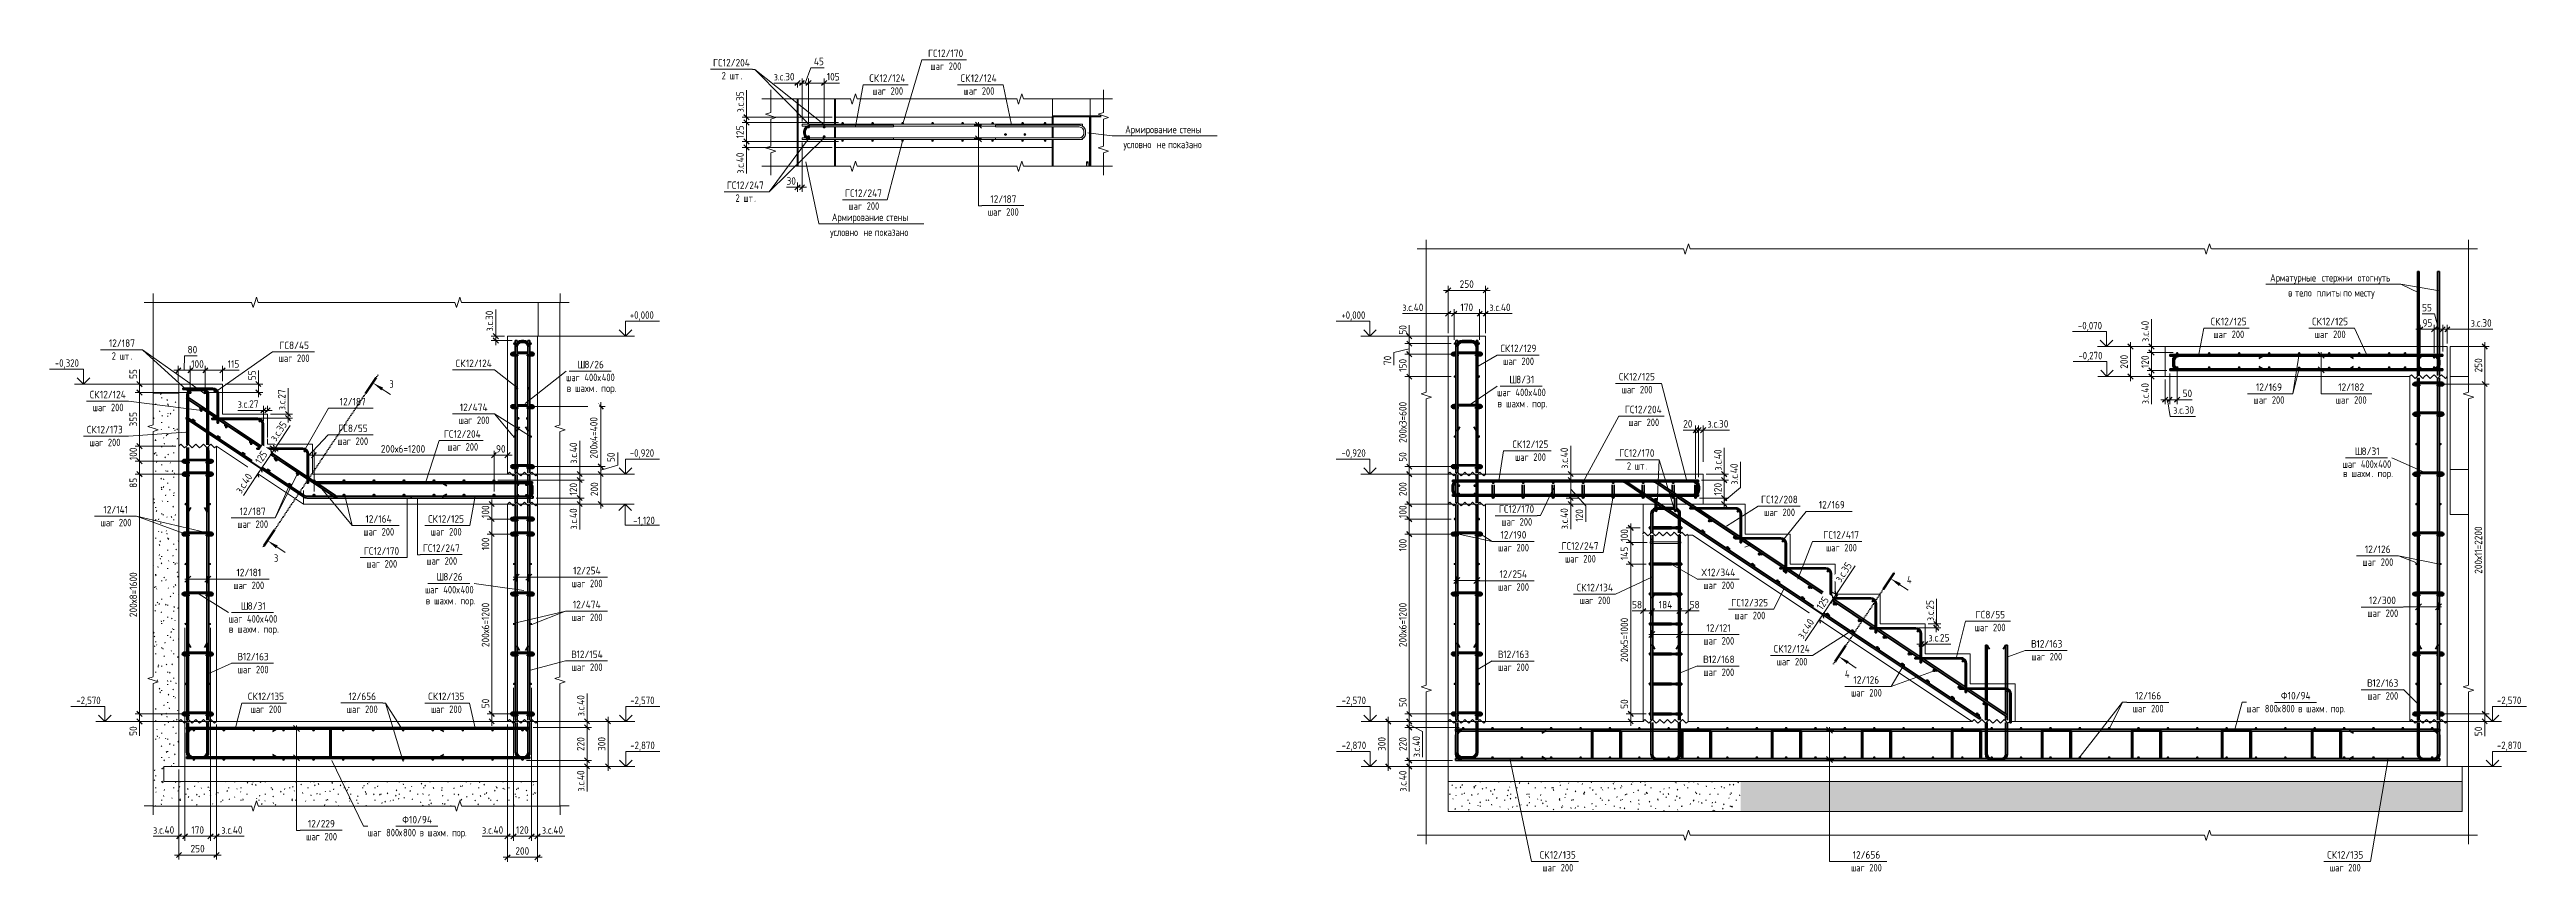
# Model space of a CAD drawing. Header units: millimetres. Extents: x 2384 to 38512, y -3571 to 48684.
# Drawn here: x 7150 to 23661, y -3571 to 1912 of the extents above; entities that cross this region are included whole.
import ezdxf

# ---------------------------------------------------------------- set-up
doc = ezdxf.new("R2010")
doc.units = ezdxf.units.MM
doc.linetypes.add('01 Штриховая _2 мм_', pattern=[3, 2, -1])
doc.linetypes.add('04 Пунктир 10мм', pattern=[10, 0, -10])
for name, color, linetype, lineweight in [('AA_Dim', 7, 'Continuous', 9), ('AA_Dim-20', 7, 'Continuous', 9), ('AA_Linii', 7, 'Continuous', 9), ('AA_Oformlenie', 7, 'Continuous', 9), ('AA_Razrez', 7, 'Continuous', 9), ('AA_Vinoska', 7, 'Continuous', 9), ('AA_Visotnaya otmetka', 7, 'Continuous', 9), ('AF_Element', 7, 'Continuous', 20), ('AF_Element_Грунт', 253, 'Continuous', 20), ('AF_Lestnica', 7, '01 Штриховая _2 мм_', 9), ('AF_Perekritie_Опалубка', 253, 'Continuous', 20), ('AF_Stena_Опалубка', 253, 'Continuous', 20), ('Gen_Text', 7, 'Continuous', 9), ('KR_Armatura', 7, 'Continuous', 20), ('KR_Armatura_Tonkie', 7, 'Continuous', 20), ('KR_Fundament', 7, 'Continuous', 20)]:
    doc.layers.add(name, color=color, linetype=linetype, lineweight=lineweight)
doc.styles.add('GOST Common', font='GOST Common.ttf', dxfattribs={"width": 0.85, "height": 50})
doc.styles.add('ISOCPEUR', font='isocpeur.ttf', dxfattribs={"width": 0.7, "height": 50})
doc.styles.add('ISOCPEUR_1', font='isocpeur.ttf', dxfattribs={"width": 0.9, "height": 50})
doc.styles.add('ISOCPEUR_2', font='isocpeur.ttf', dxfattribs={"width": 0.8, "height": 50})
doc.styles.add('ISOCPEUR_3', font='isocpeur.ttf', dxfattribs={"width": 0.85, "height": 50})
doc.dimstyles.new('00_Точн_3_знака__прозр_', dxfattribs={"dimscale": 304.8, "dimtxt": 49.799059, "dimasz": 0.111549, "dimexe": 0.098425, "dimexo": 0.065617, "dimgap": 0.006562, "dimtad": 1, "dimdec": 3, "dimrnd": 0.001, "dimdsep": 46, "dimtxsty": 'ISOCPEUR_1', "dimblk1": 'OBLIQUE', "dimblk2": 'OBLIQUE', "dimsah": 1, "dimcen": 0.09, "dimdle": 0.098425, "dimazin": 0, "dimtfac": 1, "dimtdec": 4, "dimtix": 1, "dimtmove": 1, "dimatfit": 3, "dimfxl": 1, "dimtvp": 1, "dimtolj": 1, "dimtzin": 0, "dimlwd": 18, "dimlwe": 18, "dimarcsym": 2})
doc.dimstyles.new('00_Точн_3_знака__прозр__1', dxfattribs={"dimscale": 304.8, "dimtxt": 49.799059, "dimasz": 0.111549, "dimexe": 0.098425, "dimexo": 0.065617, "dimgap": 0.006562, "dimtad": 1, "dimdec": 3, "dimrnd": 0.001, "dimdsep": 46, "dimtxsty": 'ISOCPEUR_1', "dimblk1": 'OBLIQUE', "dimblk2": 'OBLIQUE', "dimsah": 1, "dimcen": 0.09, "dimdle": 0.098425, "dimazin": 0, "dimtfac": 1, "dimtdec": 4, "dimtix": 1, "dimtmove": 0, "dimatfit": 3, "dimfxl": 1, "dimtvp": 1, "dimtolj": 1, "dimtzin": 0, "dimlwd": 18, "dimlwe": 18, "dimarcsym": 2})
doc.dimstyles.new('05_Округл_1мм__прозр_', dxfattribs={"dimscale": 304.8, "dimtxt": 49.799059, "dimasz": 0.111549, "dimexe": 0.098425, "dimexo": 0.065617, "dimgap": 0.006562, "dimtad": 1, "dimdec": 0, "dimdsep": 46, "dimtxsty": 'ISOCPEUR_1', "dimblk1": 'OBLIQUE', "dimblk2": 'OBLIQUE', "dimsah": 1, "dimcen": 0.09, "dimdle": 0.098425, "dimazin": 0, "dimtfac": 1, "dimtdec": 4, "dimtix": 1, "dimtmove": 0, "dimatfit": 3, "dimfxl": 1, "dimtvp": 1, "dimtolj": 1, "dimtzin": 0, "dimlwd": 18, "dimlwe": 18, "dimarcsym": 2})
doc.dimstyles.new('05_Округл_1мм__прозр__1', dxfattribs={"dimscale": 304.8, "dimtxt": 49.799059, "dimasz": 0.111549, "dimexe": 0.098425, "dimexo": 0.065617, "dimgap": 0.006562, "dimtad": 1, "dimdec": 0, "dimdsep": 46, "dimtxsty": 'ISOCPEUR_1', "dimblk1": 'OBLIQUE', "dimblk2": 'OBLIQUE', "dimsah": 1, "dimcen": 0.09, "dimdle": 0.098425, "dimazin": 0, "dimtfac": 1, "dimtdec": 4, "dimtix": 1, "dimtmove": 1, "dimatfit": 3, "dimfxl": 1, "dimtvp": 1, "dimtolj": 1, "dimtzin": 0, "dimlwd": 18, "dimlwe": 18, "dimarcsym": 2})
doc.dimstyles.new('05_Округл_50мм__непрозр_', dxfattribs={"dimscale": 304.8, "dimtxt": 49.799059, "dimasz": 0.111549, "dimexe": 0.098425, "dimexo": 0.065617, "dimgap": 0.019685, "dimtad": 1, "dimdec": 0, "dimrnd": 50, "dimdsep": 46, "dimtxsty": 'ISOCPEUR_1', "dimblk1": 'OBLIQUE', "dimblk2": 'OBLIQUE', "dimsah": 1, "dimcen": 0.09, "dimdle": 0.098425, "dimazin": 0, "dimtfac": 1, "dimtdec": 4, "dimtix": 1, "dimtmove": 0, "dimatfit": 3, "dimfxl": 1, "dimtvp": 1, "dimtfill": 1, "dimtolj": 1, "dimtzin": 0, "dimlwd": 18, "dimlwe": 18, "dimarcsym": 2})
doc.dimstyles.new('05_Округл_50мм__непрозр__1', dxfattribs={"dimscale": 304.8, "dimtxt": 49.799059, "dimasz": 0.111549, "dimexe": 0.098425, "dimexo": 0.065617, "dimgap": 0.019685, "dimtad": 1, "dimdec": 0, "dimrnd": 50, "dimdsep": 46, "dimtxsty": 'ISOCPEUR_1', "dimblk1": 'OBLIQUE', "dimblk2": 'OBLIQUE', "dimsah": 1, "dimcen": 0.09, "dimdle": 0.098425, "dimazin": 0, "dimtfac": 1, "dimtdec": 4, "dimtix": 1, "dimtmove": 1, "dimatfit": 3, "dimfxl": 1, "dimtvp": 1, "dimtfill": 1, "dimtolj": 1, "dimtzin": 0, "dimlwd": 18, "dimlwe": 18, "dimarcsym": 2})
doc.dimstyles.new('05_Округл_5мм__непрозр_', dxfattribs={"dimscale": 304.8, "dimtxt": 49.799059, "dimasz": 0.111549, "dimexe": 0.098425, "dimexo": 0.065617, "dimgap": 0.006562, "dimtad": 1, "dimdec": 0, "dimrnd": 5, "dimdsep": 46, "dimtxsty": 'ISOCPEUR_1', "dimblk1": 'OBLIQUE', "dimblk2": 'OBLIQUE', "dimsah": 1, "dimcen": 0.09, "dimdle": 0.098425, "dimazin": 0, "dimtfac": 1, "dimtdec": 4, "dimtix": 1, "dimtmove": 0, "dimatfit": 3, "dimfxl": 1, "dimtvp": 1, "dimtfill": 1, "dimtolj": 1, "dimtzin": 0, "dimlwd": 18, "dimlwe": 18, "dimarcsym": 2})
doc.dimstyles.new('05_Округл_5мм__непрозр__1', dxfattribs={"dimscale": 304.8, "dimtxt": 49.799059, "dimasz": 0.111549, "dimexe": 0.098425, "dimexo": 0.065617, "dimgap": 0.006562, "dimtad": 1, "dimdec": 0, "dimrnd": 5, "dimdsep": 46, "dimtxsty": 'ISOCPEUR_1', "dimblk1": 'OBLIQUE', "dimblk2": 'OBLIQUE', "dimsah": 1, "dimcen": 0.09, "dimdle": 0.098425, "dimazin": 0, "dimtfac": 1, "dimtdec": 4, "dimtix": 1, "dimtmove": 1, "dimatfit": 3, "dimfxl": 1, "dimtvp": 1, "dimtfill": 1, "dimtolj": 1, "dimtzin": 0, "dimlwd": 18, "dimlwe": 18, "dimarcsym": 2})
doc.dimstyles.new('05_Округл_5мм__прозр_', dxfattribs={"dimscale": 304.8, "dimtxt": 49.799059, "dimasz": 0.111549, "dimexe": 0.098425, "dimexo": 0.065617, "dimgap": 0.006562, "dimtad": 1, "dimdec": 0, "dimrnd": 5, "dimdsep": 46, "dimtxsty": 'ISOCPEUR_1', "dimblk1": 'OBLIQUE', "dimblk2": 'OBLIQUE', "dimsah": 1, "dimcen": 0.09, "dimdle": 0.098425, "dimazin": 0, "dimtfac": 1, "dimtdec": 4, "dimtix": 1, "dimtmove": 1, "dimatfit": 3, "dimfxl": 1, "dimtvp": 1, "dimtolj": 1, "dimtzin": 0, "dimlwd": 18, "dimlwe": 18, "dimarcsym": 2})
doc.dimstyles.new('05_Округл_5мм__прозр__1', dxfattribs={"dimscale": 304.8, "dimtxt": 49.799059, "dimasz": 0.111549, "dimexe": 0.098425, "dimexo": 0.065617, "dimgap": 0.006562, "dimtad": 1, "dimdec": 0, "dimrnd": 5, "dimdsep": 46, "dimtxsty": 'ISOCPEUR_1', "dimblk1": 'OBLIQUE', "dimblk2": 'OBLIQUE', "dimsah": 1, "dimcen": 0.09, "dimdle": 0.098425, "dimazin": 0, "dimtfac": 1, "dimtdec": 4, "dimtix": 1, "dimtmove": 0, "dimatfit": 3, "dimfxl": 1, "dimtvp": 1, "dimtolj": 1, "dimtzin": 0, "dimlwd": 18, "dimlwe": 18, "dimarcsym": 2})
doc.dimstyles.new('10_Раскладка_арматуры_с_засечками', dxfattribs={"dimscale": 304.8, "dimtxt": 0.18, "dimasz": 0.131234, "dimexe": 0.065617, "dimexo": 0, "dimgap": 0, "dimtad": 1, "dimdec": 3, "dimrnd": 0.001, "dimdsep": 46, "dimtxsty": 'ISOCPEUR_2', "dimblk1": 'OBLIQUE', "dimblk2": 'OBLIQUE', "dimsah": 1, "dimcen": 0.09, "dimdle": 0.065617, "dimazin": 0, "dimtfac": 1, "dimtdec": 4, "dimtix": 1, "dimtmove": 0, "dimatfit": 3, "dimfxl": 1, "dimtvp": 1, "dimtolj": 1, "dimtzin": 0, "dimlwd": 18, "dimlwe": 18, "dimarcsym": 2})
pattern_1 = [(0, (44969.595, -250), (162.56, 40.64), [6.706, -115.214, 6.706, -115.214, -650.24]), (0, (44969.595, -250), (162.56, 40.64), [-243.84, 6.706, -237.134, 6.706, -115.214, -284.48]), (0, (44969.595, -250), (162.56, 40.64), [-609.6, 6.706, -74.574, 6.706, -196.494]), (120, (45030.555, -229.68), (-116.47527, 120.4611), [6.706, -115.214, 6.706, -115.214, -650.24]), (120, (45030.555, -229.68), (-116.47527, 120.4611), [-243.84, 6.706, -237.134, 6.706, -115.214, -284.48]), (120, (45030.555, -229.68), (-116.47527, 120.4611), [-609.6, 6.706, -74.574, 6.706, -196.494]), (240, (45050.875, -148.4), (-46.08473, -161.1011), [6.706, -115.214, 6.706, -115.214, -650.24]), (240, (45050.875, -148.4), (-46.08473, -161.1011), [-243.84, 6.706, -237.134, 6.706, -115.214, -284.48]), (240, (45050.875, -148.4), (-46.08473, -161.1011), [-609.6, 6.706, -74.574, 6.706, -196.494])]

msp = doc.modelspace()

# ---------------------------------------------------------------- texts
at = {"layer": 'AA_Razrez', "char_height": 50, "attachment_point": 1, "style": 'ISOCPEUR'}
for s, insert, width in [('\\fISOCPEUR|b0|i0|c204|p34|;\\W.7;3', (9415.6283, -294.6483), 30.303787), ('\\fISOCPEUR|b0|i0|c204|p34|;\\W.7;3', (8646.076, -1455.8901), 30.303787), ('\\fISOCPEUR|b0|i0|c204|p34|;\\W.7;4', (19531.9063, -1600.2814), 33.670875), ('\\fISOCPEUR|b0|i0|c204|p34|;\\W.7;4', (19118.0333, -2228.0043), 33.670875)]:
    msp.add_mtext(s, dxfattribs=dict(at, insert=insert, width=width))
at = {"layer": 'AA_Vinoska', "char_height": 50, "attachment_point": 1}
for s, insert, width, style in [('ГС', (11572.8781, 1848.5131), 77.924025, 'ISOCPEUR_1'), ('ГС', (11572.8781, 1848.5131), 77.924025, 'ISOCPEUR_1'), ('12/204', (11637.1718, 1848.5131), 226.556887, 'ISOCPEUR_1'), ('12/204', (11637.1718, 1848.5131), 226.556887, 'ISOCPEUR_1'), ('ГС', (13005.9889, 1911.5552), 77.924025, 'ISOCPEUR_1'), ('12/170', (13070.2826, 1911.5552), 210.683475, 'ISOCPEUR_1'), (' 200', (13118.2372, 1825.5741), 133.4008, 'ISOCPEUR_2'), ('2 ', (11630.3481, 1762.5321), 64.135, 'ISOCPEUR_2'), ('шт', (11683.2648, 1762.5321), 87.2236, 'ISOCPEUR_2'), ('\\fISOCPEUR|b0|i0|c204|p34|;\\W.8;.', (11755.2314, 1762.5321), 14.1097, 'ISOCPEUR_2'), ('СК', (12614.6079, 1745.8141), 82.253137, 'ISOCPEUR_1'), ('12/124', (12682.4735, 1745.8141), 215.012587, 'ISOCPEUR_1'), (' 200', (12730.3662, 1659.8331), 133.4008, 'ISOCPEUR_2'), ('шаг', (13021.9289, 1825.5741), 116.7257, 'ISOCPEUR_2'), ('СК', (13223.1832, 1745.8141), 82.253137, 'ISOCPEUR_1'), ('12/124', (13291.0489, 1745.8141), 215.012587, 'ISOCPEUR_1'), (' 200', (13338.9416, 1659.8331), 133.4008, 'ISOCPEUR_2'), ('шаг', (12634.0579, 1659.8331), 116.7257, 'ISOCPEUR_2'), ('шаг', (13242.6332, 1659.8331), 116.7257, 'ISOCPEUR_2'), ('Армирование', (14320.7869, 1403.2758), 422.489312, 'GOST Common'), ('\\fGOST Common|b0|i0|c204|p34|;\\W.85; ', (14669.3754, 1403.2758), 17.717294, 'GOST Common'), ('стены', (14683.9936, 1403.2758), 192.164494, 'GOST Common'), ('условно', (14308.9719, 1303.2758), 252.130719, 'GOST Common'), ('\\fGOST Common|b0|i0|c204|p34|;\\W.85; ', (14517.0005, 1303.2758), 17.717294, 'GOST Common'), ('не', (14531.6187, 1303.2758), 73.594912, 'GOST Common'), ('\\fGOST Common|b0|i0|c204|p34|;\\W.85; ', (14592.3406, 1303.2758), 17.717294, 'GOST Common'), ('показано', (14606.9588, 1303.2758), 299.831125, 'GOST Common'), ('ГС', (11665.0335, 1031.6174), 77.924025, 'ISOCPEUR_1'), ('ГС', (11665.0335, 1031.6174), 77.924025, 'ISOCPEUR_1'), ('12/247', (11729.3272, 1031.6174), 226.556887, 'ISOCPEUR_1'), ('12/247', (11729.3272, 1031.6174), 226.556887, 'ISOCPEUR_1'), ('2 ', (11722.5035, 945.6364), 64.135, 'ISOCPEUR_2'), ('шт', (11775.4202, 945.6364), 87.2236, 'ISOCPEUR_2'), ('\\fISOCPEUR|b0|i0|c204|p34|;\\W.8;.', (11847.3868, 945.6364), 14.1097, 'ISOCPEUR_2'), ('ГС', (12452.3877, 978.5903), 77.924025, 'ISOCPEUR_1'), ('шаг', (12474.8977, 892.6092), 116.7257, 'ISOCPEUR_2'), ('12/247', (12516.6815, 978.5903), 226.556887, 'ISOCPEUR_1'), (' 200', (12571.2061, 892.6092), 133.4008, 'ISOCPEUR_2'), ('шаг', (13404.9906, 853.0944), 116.7257, 'ISOCPEUR_2'), ('12/187', (13421.2706, 939.0754), 210.683475, 'ISOCPEUR_1'), (' 200', (13501.2989, 853.0944), 133.4008, 'ISOCPEUR_2'), ('условно', (12353.514, 717.8859), 252.130719, 'GOST Common'), ('Армирование', (12365.329, 817.8859), 422.489312, 'GOST Common'), ('\\fGOST Common|b0|i0|c204|p34|;\\W.85; ', (12561.5427, 717.8859), 17.717294, 'GOST Common'), ('не', (12576.1609, 717.8859), 73.594912, 'GOST Common'), ('\\fGOST Common|b0|i0|c204|p34|;\\W.85; ', (12636.8828, 717.8859), 17.717294, 'GOST Common'), ('показано', (12651.501, 717.8859), 299.831125, 'GOST Common'), ('\\fGOST Common|b0|i0|c204|p34|;\\W.85; ', (12713.9175, 817.8859), 17.717294, 'GOST Common'), ('стены', (12728.5358, 817.8859), 192.164494, 'GOST Common'), ('Арматурные', (21952.9591, 414.049), 399.320544, 'GOST Common'), ('\\fGOST Common|b0|i0|c204|p34|;\\W.85; ', (22282.4315, 414.049), 17.717294, 'GOST Common'), ('стержни', (22297.0498, 414.049), 271.210881, 'GOST Common'), ('\\fGOST Common|b0|i0|c204|p34|;\\W.85; ', (22520.8211, 414.049), 17.717294, 'GOST Common'), ('отогнуть', (22535.4393, 414.049), 313.459812, 'GOST Common'), ('\\fGOST Common|b0|i0|c204|p34|;\\W.85;в', (22073.2341, 314.049), 36.797456, 'GOST Common'), ('\\fGOST Common|b0|i0|c204|p34|;\\W.85; ', (22103.5951, 314.049), 17.717294, 'GOST Common'), ('тело', (22118.2133, 314.049), 156.729906, 'GOST Common'), ('\\fGOST Common|b0|i0|c204|p34|;\\W.85; ', (22247.5284, 314.049), 17.717294, 'GOST Common'), ('плиты', (22262.1466, 314.049), 197.615969, 'GOST Common'), ('\\fGOST Common|b0|i0|c204|p34|;\\W.85; ', (22425.1961, 314.049), 17.717294, 'GOST Common'), ('по', (22439.8143, 314.049), 73.594912, 'GOST Common'), ('\\fGOST Common|b0|i0|c204|p34|;\\W.85; ', (22500.5362, 314.049), 17.717294, 'GOST Common'), ('месту', (22515.1544, 314.049), 192.164494, 'GOST Common'), ('СК', (21556.2409, 122.5755), 82.253137, 'ISOCPEUR_1'), ('шаг', (21573.9809, 36.5944), 116.7257, 'ISOCPEUR_2'), ('12/125', (21624.1066, 122.5755), 210.683475, 'ISOCPEUR_1'), (' 200', (21670.2893, 36.5944), 133.4008, 'ISOCPEUR_2'), ('СК', (22232.1437, 122.5755), 82.253137, 'ISOCPEUR_1'), ('шаг', (22249.8837, 36.5944), 116.7257, 'ISOCPEUR_2'), ('12/125', (22300.0093, 122.5755), 210.683475, 'ISOCPEUR_1'), (' 200', (22346.192, 36.5944), 133.4008, 'ISOCPEUR_2'), ('12/187', (7545.7369, -21.8549), 210.683475, 'ISOCPEUR_1'), ('12/187', (7545.7369, -21.8549), 210.683475, 'ISOCPEUR_1'), ('2 ', (7564.4169, -107.836), 64.135, 'ISOCPEUR_2'), ('шт', (7617.3336, -107.836), 87.2236, 'ISOCPEUR_2'), ('\\fISOCPEUR|b0|i0|c204|p34|;\\W.8;.', (7689.3002, -107.836), 14.1097, 'ISOCPEUR_2'), ('шаг', (8677.325, -122.3368), 116.7257, 'ISOCPEUR_2'), ('ГС', (8682.265, -36.3557), 77.924025, 'ISOCPEUR_1'), ('8/45', (8746.5588, -36.3557), 160.177162, 'ISOCPEUR_1'), (' 200', (8773.6334, -122.3368), 133.4008, 'ISOCPEUR_2'), ('СК', (9857.4065, -156.5087), 82.253137, 'ISOCPEUR_1'), ('12/124', (9925.2721, -156.5087), 215.012587, 'ISOCPEUR_1'), ('\\fISOCPEUR|b0|i0|c204|p34|;\\W.9;Ш', (10669.8753, -164.4733), 54.835425, 'ISOCPEUR_1'), ('8/26', (10715.119, -164.4733), 155.84805, 'ISOCPEUR_1'), ('СК', (16821.9832, -56.8346), 82.253137, 'ISOCPEUR_1'), ('шаг', (16839.7232, -142.8157), 116.7257, 'ISOCPEUR_2'), ('12/129', (16889.8488, -56.8346), 210.683475, 'ISOCPEUR_1'), (' 200', (16936.0315, -142.8157), 133.4008, 'ISOCPEUR_2'), ('шаг', (10593.2753, -250.4544), 116.7257, 'ISOCPEUR_2'), (' 400', (10689.5836, -250.4544), 137.2489, 'ISOCPEUR_2'), ('\\fISOCPEUR|b0|i0|c204|p34|;\\W.8;х', (10802.8253, -250.4544), 34.6329, 'ISOCPEUR_2'), ('400', (10831.4003, -250.4544), 107.7468, 'ISOCPEUR_2'), ('\\fISOCPEUR|b0|i0|c204|p34|;\\W.9;Ш', (16880.9704, -264.4626), 54.835425, 'ISOCPEUR_1'), ('8/31', (16926.2141, -264.4626), 144.30375, 'ISOCPEUR_1'), ('СК', (17611.8053, -245.8093), 82.253137, 'ISOCPEUR_1'), ('12/125', (17679.6709, -245.8093), 210.683475, 'ISOCPEUR_1'), ('12/169', (21857.925, -315.1943), 210.683475, 'ISOCPEUR_1'), ('12/169', (21857.925, -315.1943), 210.683475, 'ISOCPEUR_1'), ('12/182', (22406.1637, -315.1943), 210.683475, 'ISOCPEUR_1'), ('СК', (7417.8001, -364.6736), 82.253137, 'ISOCPEUR_1'), ('шаг', (7437.2501, -450.6547), 116.7257, 'ISOCPEUR_2'), ('12/124', (7485.6658, -364.6736), 215.012587, 'ISOCPEUR_1'), (' 200', (7533.5585, -450.6547), 133.4008, 'ISOCPEUR_2'), ('12/187', (9084.257, -412.1709), 210.683475, 'ISOCPEUR_1'), ('12/474', (9884.7665, -450.2599), 230.886, 'ISOCPEUR_1'), ('12/474', (9884.7665, -450.2599), 230.886, 'ISOCPEUR_1'), ('шаг', (16799.6904, -350.4437), 116.7257, 'ISOCPEUR_2'), (' 400', (16895.9987, -350.4437), 137.2489, 'ISOCPEUR_2'), ('\\fISOCPEUR|b0|i0|c204|p34|;\\W.8;х', (17009.2404, -350.4437), 34.6329, 'ISOCPEUR_2'), ('400', (17037.8154, -350.4437), 107.7468, 'ISOCPEUR_2'), ('шаг', (17629.5453, -331.7903), 116.7257, 'ISOCPEUR_2'), ('ГС', (17651.4199, -464.1724), 77.924025, 'ISOCPEUR_1'), ('12/204', (17715.7136, -464.1724), 226.556887, 'ISOCPEUR_1'), (' 200', (17725.8536, -331.7903), 133.4008, 'ISOCPEUR_2'), ('шаг', (21841.645, -401.1753), 116.7257, 'ISOCPEUR_2'), (' 200', (21937.9533, -401.1753), 133.4008, 'ISOCPEUR_2'), ('шаг', (22389.8837, -401.1753), 116.7257, 'ISOCPEUR_2'), (' 200', (22486.192, -401.1753), 133.4008, 'ISOCPEUR_2'), ('СК', (7398.9245, -598.2334), 82.253137, 'ISOCPEUR_1'), ('12/173', (7466.7901, -598.2334), 210.683475, 'ISOCPEUR_1'), ('ГС', (9074.717, -589.8436), 77.924025, 'ISOCPEUR_1'), ('8/55', (9139.0107, -589.8436), 155.84805, 'ISOCPEUR_1'), ('ГС', (9778.8912, -627.6173), 77.924025, 'ISOCPEUR_1'), ('12/204', (9843.1849, -627.6173), 226.556887, 'ISOCPEUR_1'), ('шаг', (9876.8565, -536.241), 116.7257, 'ISOCPEUR_2'), (' 200', (9973.1648, -536.241), 133.4008, 'ISOCPEUR_2'), ('шаг', (17673.9299, -550.1534), 116.7257, 'ISOCPEUR_2'), (' 200', (17770.2382, -550.1534), 133.4008, 'ISOCPEUR_2'), ('шаг', (7416.6645, -684.2145), 116.7257, 'ISOCPEUR_2'), (' 200', (7512.9728, -684.2145), 133.4008, 'ISOCPEUR_2'), ('шаг', (9067.977, -675.8246), 116.7257, 'ISOCPEUR_2'), (' 200', (9164.2853, -675.8246), 133.4008, 'ISOCPEUR_2'), ('шаг', (9801.4012, -713.5984), 116.7257, 'ISOCPEUR_2'), (' 200', (9897.7095, -713.5984), 133.4008, 'ISOCPEUR_2'), ('СК', (16901.3517, -695.8325), 82.253137, 'ISOCPEUR_1'), ('шаг', (16919.0917, -781.8136), 116.7257, 'ISOCPEUR_2'), ('12/125', (16969.2174, -695.8325), 210.683475, 'ISOCPEUR_1'), (' 200', (17015.4001, -781.8136), 133.4008, 'ISOCPEUR_2'), ('ГС', (17613.6053, -754.9334), 77.924025, 'ISOCPEUR_1'), ('ГС', (17613.6053, -754.9334), 77.924025, 'ISOCPEUR_1'), ('12/170', (17677.899, -754.9334), 210.683475, 'ISOCPEUR_1'), ('12/170', (17677.899, -754.9334), 210.683475, 'ISOCPEUR_1'), ('\\fISOCPEUR|b0|i0|c204|p34|;\\W.9;Ш', (22516.5039, -742.7589), 54.835425, 'ISOCPEUR_1'), ('8/31', (22561.7477, -742.7589), 144.30375, 'ISOCPEUR_1'), ('2 ', (17664.5053, -840.9145), 64.135, 'ISOCPEUR_2'), ('шт', (17717.422, -840.9145), 87.2236, 'ISOCPEUR_2'), ('\\fISOCPEUR|b0|i0|c204|p34|;\\W.8;.', (17789.3886, -840.9145), 14.1097, 'ISOCPEUR_2'), ('шаг', (22435.2239, -828.74), 116.7257, 'ISOCPEUR_2'), (' 400', (22531.5322, -828.74), 137.2489, 'ISOCPEUR_2'), ('\\fISOCPEUR|b0|i0|c204|p34|;\\W.8;х', (22644.7739, -828.74), 34.6329, 'ISOCPEUR_2'), ('400', (22673.3489, -828.74), 107.7468, 'ISOCPEUR_2'), ('12/141', (7509.1115, -1132.3609), 203.468287, 'ISOCPEUR_1'), ('12/141', (7509.1115, -1132.3609), 203.468287, 'ISOCPEUR_1'), ('ГС', (16811.6663, -1127.9497), 77.924025, 'ISOCPEUR_1'), ('12/170', (16875.9601, -1127.9497), 210.683475, 'ISOCPEUR_1'), ('ГС', (18558.8834, -1064.4879), 77.924025, 'ISOCPEUR_1'), ('12/208', (18623.1772, -1064.4879), 222.227775, 'ISOCPEUR_1'), (' 200', (18675.9018, -1150.469), 133.4008, 'ISOCPEUR_2'), ('12/169', (18943.698, -1099.7928), 210.683475, 'ISOCPEUR_1'), ('шаг', (7489.9515, -1218.342), 116.7257, 'ISOCPEUR_2'), (' 200', (7586.2598, -1218.342), 133.4008, 'ISOCPEUR_2'), ('шаг', (8401.127, -1229.1807), 116.7257, 'ISOCPEUR_2'), (' 200', (8497.4353, -1229.1807), 133.4008, 'ISOCPEUR_2'), ('шаг', (9241.4269, -1280.2572), 116.7257, 'ISOCPEUR_2'), ('12/164', (9255.9069, -1194.2762), 215.012587, 'ISOCPEUR_1'), ('12/164', (9255.9069, -1194.2762), 215.012587, 'ISOCPEUR_1'), (' 200', (9337.7352, -1280.2572), 133.4008, 'ISOCPEUR_2'), ('СК', (9673.4783, -1194.2762), 82.253137, 'ISOCPEUR_1'), ('шаг', (9691.2183, -1280.2572), 116.7257, 'ISOCPEUR_2'), ('12/125', (9741.3439, -1194.2762), 210.683475, 'ISOCPEUR_1'), (' 200', (9787.5266, -1280.2572), 133.4008, 'ISOCPEUR_2'), ('12/190', (16822.4805, -1300.4192), 210.683475, 'ISOCPEUR_1'), ('12/190', (16822.4805, -1300.4192), 210.683475, 'ISOCPEUR_1'), ('шаг', (16827.6063, -1213.9308), 116.7257, 'ISOCPEUR_2'), (' 200', (16923.9147, -1213.9308), 133.4008, 'ISOCPEUR_2'), ('шаг', (18579.5934, -1150.469), 116.7257, 'ISOCPEUR_2'), ('ГС', (18974.1015, -1300.4192), 77.924025, 'ISOCPEUR_1'), ('12/417', (19038.3952, -1300.4192), 215.012587, 'ISOCPEUR_1'), ('ГС', (9245.6652, -1408.0122), 77.924025, 'ISOCPEUR_1'), ('12/170', (9309.959, -1408.0122), 210.683475, 'ISOCPEUR_1'), ('ГС', (9638.8912, -1388.7347), 77.924025, 'ISOCPEUR_1'), ('12/247', (9703.1849, -1388.7347), 226.556887, 'ISOCPEUR_1'), (' 200', (9757.7095, -1474.7157), 133.4008, 'ISOCPEUR_2'), ('шаг', (16806.2005, -1386.4003), 116.7257, 'ISOCPEUR_2'), (' 200', (16902.5088, -1386.4003), 133.4008, 'ISOCPEUR_2'), ('ГС', (17229.3539, -1374.1543), 77.924025, 'ISOCPEUR_1'), ('шаг', (17251.8639, -1460.1353), 116.7257, 'ISOCPEUR_2'), ('12/247', (17293.6477, -1374.1543), 226.556887, 'ISOCPEUR_1'), (' 200', (17348.1723, -1460.1353), 133.4008, 'ISOCPEUR_2'), ('12/126', (22584.0048, -1396.5531), 210.683475, 'ISOCPEUR_1'), ('12/126', (22584.0048, -1396.5531), 210.683475, 'ISOCPEUR_1'), (' 200', (22664.0332, -1482.5341), 133.4008, 'ISOCPEUR_2'), ('12/181', (8395.935, -1551.483), 199.139175, 'ISOCPEUR_1'), (' 200', (8471.2834, -1637.4641), 133.4008, 'ISOCPEUR_2'), ('шаг', (9261.6052, -1493.9932), 116.7257, 'ISOCPEUR_2'), (' 200', (9357.9135, -1493.9932), 133.4008, 'ISOCPEUR_2'), ('шаг', (9661.4012, -1474.7157), 116.7257, 'ISOCPEUR_2'), ('\\fISOCPEUR|b0|i0|c204|p34|;\\W.9;Ш', (9729.132, -1580.1715), 54.835425, 'ISOCPEUR_1'), ('8/26', (9774.3758, -1580.1715), 155.84805, 'ISOCPEUR_1'), ('шаг', (10630.5296, -1624.4643), 116.7257, 'ISOCPEUR_2'), ('12/254', (10640.2396, -1538.4832), 226.556887, 'ISOCPEUR_1'), (' 200', (10726.838, -1624.4643), 133.4008, 'ISOCPEUR_2'), ('12/254', (16815.9105, -1562.0571), 226.556887, 'ISOCPEUR_1'), (' 200', (16902.5088, -1648.0381), 133.4008, 'ISOCPEUR_2'), ('\\fISOCPEUR|b0|i0|c204|p34|;\\W.9;Х', (18161.9575, -1551.1256), 49.063275, 'ISOCPEUR_1'), ('12/344', (18202.4388, -1551.1256), 230.886, 'ISOCPEUR_1'), (' 200', (18270.6059, -1637.1066), 133.4008, 'ISOCPEUR_2'), ('шаг', (22567.7248, -1482.5341), 116.7257, 'ISOCPEUR_2'), ('шаг', (8374.975, -1637.4641), 116.7257, 'ISOCPEUR_2'), ('\\fISOCPEUR|b0|i0|c204|p34|;\\W.9;Ш', (8425.2537, -1774.9466), 54.835425, 'ISOCPEUR_1'), ('8/31', (8470.4974, -1774.9466), 144.30375, 'ISOCPEUR_1'), ('шаг', (9652.532, -1666.1525), 116.7257, 'ISOCPEUR_2'), (' 400', (9748.8404, -1666.1525), 137.2489, 'ISOCPEUR_2'), ('\\fISOCPEUR|b0|i0|c204|p34|;\\W.8;х', (9862.082, -1666.1525), 34.6329, 'ISOCPEUR_2'), ('400', (9890.657, -1666.1525), 107.7468, 'ISOCPEUR_2'), ('12/474', (10638.4396, -1765.0252), 230.886, 'ISOCPEUR_1'), ('12/474', (10638.4396, -1765.0252), 230.886, 'ISOCPEUR_1'), ('шаг', (16806.2005, -1648.0381), 116.7257, 'ISOCPEUR_2'), ('СК', (17330.0953, -1651.7506), 82.253137, 'ISOCPEUR_1'), ('шаг', (17349.5453, -1737.7316), 116.7257, 'ISOCPEUR_2'), ('12/134', (17397.9609, -1651.7506), 215.012587, 'ISOCPEUR_1'), (' 200', (17445.8536, -1737.7316), 133.4008, 'ISOCPEUR_2'), ('шаг', (18174.2975, -1637.1066), 116.7257, 'ISOCPEUR_2'), ('ГС', (18360.8912, -1752.3756), 77.924025, 'ISOCPEUR_1'), ('12/325', (18425.1849, -1752.3756), 222.227775, 'ISOCPEUR_1'), ('12/300', (22612.0643, -1737.1041), 222.227775, 'ISOCPEUR_1'), ('шаг', (8343.9737, -1860.9277), 116.7257, 'ISOCPEUR_2'), (' 400', (8440.282, -1860.9277), 137.2489, 'ISOCPEUR_2'), ('\\fISOCPEUR|b0|i0|c204|p34|;\\W.8;х', (8553.5237, -1860.9277), 34.6329, 'ISOCPEUR_2'), ('400', (8582.0987, -1860.9277), 107.7468, 'ISOCPEUR_2'), ('шаг', (10630.5296, -1851.0062), 116.7257, 'ISOCPEUR_2'), (' 200', (10726.838, -1851.0062), 133.4008, 'ISOCPEUR_2'), ('12/121', (18195.2575, -1921.4726), 199.139175, 'ISOCPEUR_1'), ('шаг', (18381.6012, -1838.3566), 116.7257, 'ISOCPEUR_2'), (' 200', (18477.9095, -1838.3566), 133.4008, 'ISOCPEUR_2'), ('шаг', (19982.9407, -1918.3228), 116.7257, 'ISOCPEUR_2'), ('ГС', (19989.6807, -1832.3417), 77.924025, 'ISOCPEUR_1'), ('8/55', (20053.9744, -1832.3417), 155.84805, 'ISOCPEUR_1'), (' 200', (20079.249, -1918.3228), 133.4008, 'ISOCPEUR_2'), ('шаг', (22600.5543, -1823.0852), 116.7257, 'ISOCPEUR_2'), (' 200', (22696.8627, -1823.0852), 133.4008, 'ISOCPEUR_2'), ('\\fISOCPEUR|b0|i0|c204|p34|;\\W.9;В', (8402.6637, -2112.7264), 43.291125, 'ISOCPEUR_1'), ('12/163', (8438.3824, -2112.7264), 210.683475, 'ISOCPEUR_1'), ('\\fISOCPEUR|b0|i0|c204|p34|;\\W.9;В', (10627.0996, -2097.2655), 43.291125, 'ISOCPEUR_1'), ('12/154', (10662.8184, -2097.2655), 215.012587, 'ISOCPEUR_1'), ('\\fISOCPEUR|b0|i0|c204|p34|;\\W.9;В', (16804.5705, -2097.2957), 43.291125, 'ISOCPEUR_1'), ('12/163', (16840.2892, -2097.2957), 210.683475, 'ISOCPEUR_1'), ('\\fISOCPEUR|b0|i0|c204|p34|;\\W.9;В', (18172.6675, -2130.8892), 43.291125, 'ISOCPEUR_1'), ('шаг', (18174.2975, -2007.4537), 116.7257, 'ISOCPEUR_2'), ('12/168', (18208.3863, -2130.8892), 210.683475, 'ISOCPEUR_1'), (' 200', (18270.6059, -2007.4537), 133.4008, 'ISOCPEUR_2'), (' 200', (18759.0232, -2146.4423), 133.4008, 'ISOCPEUR_2'), ('\\fISOCPEUR|b0|i0|c204|p34|;\\W.9;В', (20359.0123, -2027.294), 43.291125, 'ISOCPEUR_1'), ('шаг', (20360.6423, -2113.2751), 116.7257, 'ISOCPEUR_2'), ('12/163', (20394.7311, -2027.294), 210.683475, 'ISOCPEUR_1'), (' 200', (20456.9507, -2113.2751), 133.4008, 'ISOCPEUR_2'), ('шаг', (8404.2937, -2198.7074), 116.7257, 'ISOCPEUR_2'), (' 200', (8500.602, -2198.7074), 133.4008, 'ISOCPEUR_2'), ('шаг', (10630.5296, -2183.2465), 116.7257, 'ISOCPEUR_2'), (' 200', (10726.838, -2183.2465), 133.4008, 'ISOCPEUR_2'), ('шаг', (16806.2005, -2183.2768), 116.7257, 'ISOCPEUR_2'), (' 200', (16902.5088, -2183.2768), 133.4008, 'ISOCPEUR_2'), ('шаг', (18174.2975, -2216.8702), 116.7257, 'ISOCPEUR_2'), (' 200', (18270.6059, -2216.8702), 133.4008, 'ISOCPEUR_2'), ('шаг', (18662.7148, -2146.4423), 116.7257, 'ISOCPEUR_2'), ('12/126', (19174.6365, -2267.8135), 210.683475, 'ISOCPEUR_1'), ('12/126', (19174.6365, -2267.8135), 210.683475, 'ISOCPEUR_1'), ('\\fISOCPEUR|b0|i0|c204|p34|;\\W.9;В', (22598.9243, -2288.6615), 43.291125, 'ISOCPEUR_1'), ('12/163', (22634.6431, -2288.6615), 210.683475, 'ISOCPEUR_1'), ('СК', (8472.5127, -2377.9844), 82.253137, 'ISOCPEUR_1'), ('12/135', (8540.3783, -2377.9844), 210.683475, 'ISOCPEUR_1'), (' 200', (8586.561, -2463.9655), 133.4008, 'ISOCPEUR_2'), ('12/656', (9142.8375, -2377.9844), 222.227775, 'ISOCPEUR_1'), ('12/656', (9142.8375, -2377.9844), 222.227775, 'ISOCPEUR_1'), (' 200', (9227.6358, -2463.9655), 133.4008, 'ISOCPEUR_2'), (' 200', (9227.6358, -2463.9655), 133.4008, 'ISOCPEUR_2'), ('СК', (9674.4783, -2377.9844), 82.253137, 'ISOCPEUR_1'), ('12/135', (9742.3439, -2377.9844), 210.683475, 'ISOCPEUR_1'), (' 200', (9788.5266, -2463.9655), 133.4008, 'ISOCPEUR_2'), ('шаг', (19158.3565, -2353.7945), 116.7257, 'ISOCPEUR_2'), (' 200', (19254.6648, -2353.7945), 133.4008, 'ISOCPEUR_2'), ('шаг', (21036.5008, -2459.0549), 116.7257, 'ISOCPEUR_2'), ('шаг', (21036.5008, -2459.0549), 116.7257, 'ISOCPEUR_2'), ('12/166', (21052.7808, -2373.0738), 210.683475, 'ISOCPEUR_1'), ('12/166', (21052.7808, -2373.0738), 210.683475, 'ISOCPEUR_1'), (' 200', (21132.8092, -2459.0549), 133.4008, 'ISOCPEUR_2'), (' 200', (21132.8092, -2459.0549), 133.4008, 'ISOCPEUR_2'), ('шаг', (21794.8432, -2459.0549), 116.7257, 'ISOCPEUR_2'), (' 800', (21891.1515, -2459.0549), 133.4008, 'ISOCPEUR_2'), ('\\fISOCPEUR|b0|i0|c204|p34|;\\W.8;х', (22001.2182, -2459.0549), 34.6329, 'ISOCPEUR_2'), ('\\fISOCPEUR|b0|i0|c204|p34|;\\W.9;Ф', (22024.4632, -2373.0738), 54.835425, 'ISOCPEUR_1'), ('800 ', (22029.7932, -2459.0549), 133.4008, 'ISOCPEUR_2'), ('10/94', (22069.7069, -2373.0738), 187.594875, 'ISOCPEUR_1'), ('\\fISOCPEUR|b0|i0|c204|p34|;\\W.8;в', (22139.8599, -2459.0549), 34.6329, 'ISOCPEUR_2'), ('\\fISOCPEUR|b0|i0|c204|p34|;\\W.8; ', (22168.4349, -2459.0549), 29.5021, 'ISOCPEUR_2'), ('шахм', (22192.7765, -2459.0549), 155.2067, 'ISOCPEUR_2'), ('пор', (22356.8182, -2459.0549), 103.8987, 'ISOCPEUR_2'), ('шаг', (22600.5543, -2374.6425), 116.7257, 'ISOCPEUR_2'), (' 200', (22696.8627, -2374.6425), 133.4008, 'ISOCPEUR_2'), ('шаг', (8490.2527, -2463.9655), 116.7257, 'ISOCPEUR_2'), ('шаг', (9131.3275, -2463.9655), 116.7257, 'ISOCPEUR_2'), ('шаг', (9131.3275, -2463.9655), 116.7257, 'ISOCPEUR_2'), ('шаг', (9692.2183, -2463.9655), 116.7257, 'ISOCPEUR_2'), ('. ', (22320.8349, -2459.0549), 43.6118, 'ISOCPEUR_2'), ('\\fISOCPEUR|b0|i0|c204|p34|;\\W.8;.', (22442.5432, -2459.0549), 14.1097, 'ISOCPEUR_2'), ('12/229', (8872.1005, -3227.3585), 222.227775, 'ISOCPEUR_1'), ('шаг', (9271.7055, -3286.1672), 116.7257, 'ISOCPEUR_2'), (' 800', (9368.0138, -3286.1672), 133.4008, 'ISOCPEUR_2'), ('\\fISOCPEUR|b0|i0|c204|p34|;\\W.8;х', (9478.0805, -3286.1672), 34.6329, 'ISOCPEUR_2'), ('\\fISOCPEUR|b0|i0|c204|p34|;\\W.9;Ф', (9501.3255, -3200.1861), 54.835425, 'ISOCPEUR_1'), ('800 ', (9506.6555, -3286.1672), 133.4008, 'ISOCPEUR_2'), ('10/94', (9546.5692, -3200.1861), 187.594875, 'ISOCPEUR_1'), ('\\fISOCPEUR|b0|i0|c204|p34|;\\W.8;в', (9616.7221, -3286.1672), 34.6329, 'ISOCPEUR_2'), ('\\fISOCPEUR|b0|i0|c204|p34|;\\W.8; ', (9645.2971, -3286.1672), 29.5021, 'ISOCPEUR_2'), ('шахм', (9669.6388, -3286.1672), 155.2067, 'ISOCPEUR_2'), ('пор', (9833.6805, -3286.1672), 103.8987, 'ISOCPEUR_2'), ('шаг', (8860.5905, -3313.3396), 116.7257, 'ISOCPEUR_2'), (' 200', (8956.8988, -3313.3396), 133.4008, 'ISOCPEUR_2'), ('. ', (9797.6971, -3286.1672), 43.6118, 'ISOCPEUR_2'), ('\\fISOCPEUR|b0|i0|c204|p34|;\\W.8;.', (9919.4055, -3286.1672), 14.1097, 'ISOCPEUR_2'), ('СК', (17083.6494, -3434.8089), 82.253137, 'ISOCPEUR_1'), ('12/135', (17151.5151, -3434.8089), 210.683475, 'ISOCPEUR_1'), ('12/656', (19169.8665, -3434.8089), 222.227775, 'ISOCPEUR_1'), ('СК', (22332.9381, -3434.8089), 82.253137, 'ISOCPEUR_1'), ('12/135', (22400.8037, -3434.8089), 210.683475, 'ISOCPEUR_1'), ('шаг', (17101.3894, -3520.7899), 116.7257, 'ISOCPEUR_2'), (' 200', (17197.6978, -3520.7899), 133.4008, 'ISOCPEUR_2'), ('шаг', (19158.3565, -3520.7899), 116.7257, 'ISOCPEUR_2'), (' 200', (19254.6648, -3520.7899), 133.4008, 'ISOCPEUR_2'), ('шаг', (22350.6781, -3520.7899), 116.7257, 'ISOCPEUR_2'), (' 200', (22446.9864, -3520.7899), 133.4008, 'ISOCPEUR_2')]:
    msp.add_mtext(s, dxfattribs=dict(at, insert=insert, width=width, style=style))
at = {"layer": 'AA_Visotnaya otmetka', "char_height": 50, "attachment_point": 1, "line_spacing_factor": 1.149209, "style": 'ISOCPEUR_3'}
for s, insert, width in [('+0,000', (11018.1318, 165.3228), 193.606012), ('+0,000', (15761.427, 165.3228), 193.606012), ('-0,070', (20671.3946, 95.3228), 193.606012), ('-0,320', (7185.3484, -154.677), 193.606012), ('-0,270', (20674.2583, -104.6772), 193.606012), ('-0,920', (11018.1318, -754.677), 193.606012), ('-0,920', (15761.427, -754.677), 193.606012), ('-1,120', (11040.934, -1204.4444), 173.289332), ('-2,570', (7328.452, -2404.6772), 193.606012), ('-2,570', (11020.704, -2404.6772), 193.606012), ('-2,570', (15763.2091, -2404.6772), 193.606012), ('-2,570', (23464.5767, -2404.6772), 193.606012), ('-2,870', (11020.9635, -2704.6772), 193.606012), ('-2,870', (15763.2091, -2704.6772), 193.606012), ('-2,870', (23464.3216, -2704.6772), 193.606012)]:
    msp.add_mtext(s, dxfattribs=dict(at, insert=insert, width=width))
at = {"layer": 'Gen_Text', "char_height": 50, "attachment_point": 1, "style": 'ISOCPEUR_3'}
for s, insert, width in [('\\fISOCPEUR|b0|i0|c204|p34|;\\W.85; ', (10627.079, -322.3617), 31.345981), ('\\fISOCPEUR|b0|i0|c204|p34|;\\W.85;в', (16801.8263, -424.5031), 36.797456), ('\\fISOCPEUR|b0|i0|c204|p34|;\\W.85; ', (16832.1873, -424.5031), 31.345981), ('шахм', (16858.0503, -424.5031), 164.907119), ('. ', (16994.1123, -424.5031), 46.337538), ('пор', (17032.3446, -424.5031), 110.392369), ('\\fISOCPEUR|b0|i0|c204|p34|;\\W.85;.', (17123.4274, -424.5031), 14.991556), ('\\fISOCPEUR|b0|i0|c204|p34|;\\W.85;в', (22437.962, -890.3752), 36.797456), ('\\fISOCPEUR|b0|i0|c204|p34|;\\W.85; ', (22468.3229, -890.3752), 31.345981), ('шахм', (22494.1859, -890.3752), 164.907119), ('. ', (22630.2479, -890.3752), 46.337538), ('пор', (22668.4802, -890.3752), 110.392369), ('\\fISOCPEUR|b0|i0|c204|p34|;\\W.85;.', (22759.563, -890.3752), 14.991556), ('\\fISOCPEUR|b0|i0|c204|p34|;\\W.85;в', (9657.0536, -1739.8754), 36.797456), ('\\fISOCPEUR|b0|i0|c204|p34|;\\W.85; ', (9687.4146, -1739.8754), 31.345981), ('шахм', (9713.2776, -1739.8754), 164.907119), ('. ', (9849.3396, -1739.8754), 46.337538), ('пор', (9887.5719, -1739.8754), 110.392369), ('\\fISOCPEUR|b0|i0|c204|p34|;\\W.85;.', (9978.6547, -1739.8754), 14.991556), ('\\fISOCPEUR|b0|i0|c204|p34|;\\W.85;в', (8345.3021, -1928.5783), 36.797456), ('\\fISOCPEUR|b0|i0|c204|p34|;\\W.85; ', (8375.6631, -1928.5783), 31.345981), ('шахм', (8401.5261, -1928.5783), 164.907119), ('. ', (8537.5881, -1928.5783), 46.337538), ('пор', (8575.8204, -1928.5783), 110.392369), ('\\fISOCPEUR|b0|i0|c204|p34|;\\W.85;.', (8666.9032, -1928.5783), 14.991556)]:
    msp.add_mtext(s, dxfattribs=dict(at, insert=insert, width=width))

# ---------------------------------------------------------------- blocks, each defined once
blk = doc.blocks.new('Лестницы 1 - Лестницы 1-3670290-Сечение 2')
at = {"layer": 'AF_Lestnica', "linetype": 'Continuous', "lineweight": 20}
for p, q in [((3410, -320), (3120, -320)), ((3120, -320), (3120, -734)), ((3410, -520), (3410, -320)), ((3710, -520), (3410, -520)), ((3710, -720), (3710, -520)), ((3370, -734), (3950, -1120)), ((4010, -720), (3710, -720)), ((4010, -920), (4010, -720)), ((5310, -920), (4010, -920)), ((5510, -1120), (5510, -920)), ((3950, -1120), (5310, -1120))]:
    blk.add_line(p, q, dxfattribs=at)
blk = doc.blocks.new('350_Стержень П торец СК-СГ _НесАрм_РабПлоск_ - 350_Стержень П торец СК-СГ _НесАрм_РабПлоск_-3741639-Сечение 2')
at = {"layer": 'KR_Armatura_Tonkie', "lineweight": 35}
for p, q in [((3185, -2640), (3189, -2633)), ((3190, -2632), (3198, -2626)), ((3199, -2612), (3197, -2613)), ((3200, -2612), (3199, -2612)), ((3200, -2625), (3207, -2623)), ((3306, -2610), (3212, -2610)), ((3212, -2622), (3306, -2622)), ((3770, -2610), (3318, -2610)), ((3318, -2622), (3770, -2622)), ((3770, -2622), (3744, -2637)), ((3770, -2611), (3770, -2610)), ((3770, -2610), (3770, -2611)), ((3770, -2622), (3770, -2611)), ((3770, -2611), (3770, -2618)), ((3770, -2618), (3770, -2622)), ((3170, -2652), (3170, -2776)), ((3276, -2806), (3214, -2806)), ((3770, -2806), (3305, -2806)), ((3770, -2806), (3744, -2791)), ((3770, -2806), (3770, -2808)), ((3770, -2808), (3770, -2806)), ((3212, -2818), (3770, -2818)), ((3770, -2808), (3770, -2818)), ((3770, -2810), (3770, -2808)), ((3770, -2818), (3770, -2810))]:
    blk.add_line(p, q, dxfattribs=at)
at = {"layer": 'KR_Armatura_Tonkie', "lineweight": 35, "flags": 128}
for points in [[(3189, -2617), (3188, -2618), (3186, -2620)], [(3171, -2648), (3170, -2650), (3170, -2652)], [(3172, -2788), (3172, -2789), (3173, -2791)], [(3177, -2799), (3178, -2800), (3180, -2802)], [(3185, -2808), (3187, -2809), (3189, -2811)], [(3195, -2814), (3198, -2816), (3199, -2816)], [(3208, -2817), (3211, -2818), (3212, -2818)]]:
    blk.add_lwpolyline(points, dxfattribs=at)
blk = doc.blocks.new('350_Стержень П торец СК-СГ _НесАрм_РабПлоск_ - 350_Стержень П торец СК-СГ _НесАрм_РабПлоск_-V25-Сечение 2')
at = {"layer": 'KR_Armatura_Tonkie', "lineweight": 35}
for p, q in [((3185, -2640), (3189, -2633)), ((3190, -2632), (3198, -2626)), ((3200, -2625), (3207, -2623)), ((3306, -2610), (3212, -2610)), ((3212, -2622), (3306, -2622)), ((3770, -2610), (3318, -2610)), ((3318, -2622), (3770, -2622)), ((3770, -2622), (3744, -2637)), ((3770, -2611), (3770, -2610)), ((3770, -2610), (3770, -2611)), ((3770, -2622), (3770, -2611)), ((3770, -2611), (3770, -2614)), ((3770, -2614), (3770, -2622)), ((3170, -2652), (3170, -2776)), ((3276, -2806), (3214, -2806)), ((3770, -2806), (3305, -2806)), ((3770, -2806), (3744, -2791)), ((3770, -2806), (3770, -2808)), ((3770, -2808), (3770, -2806)), ((3212, -2818), (3770, -2818)), ((3770, -2808), (3770, -2818)), ((3770, -2814), (3770, -2808)), ((3770, -2818), (3770, -2814))]:
    blk.add_line(p, q, dxfattribs=at)
at = {"layer": 'KR_Armatura_Tonkie', "lineweight": 35, "flags": 128}
for points in [[(3189, -2617), (3188, -2618), (3186, -2620)], [(3200, -2612), (3199, -2612), (3197, -2613)], [(3171, -2648), (3170, -2650), (3170, -2652)], [(3172, -2788), (3172, -2789), (3173, -2791)], [(3177, -2799), (3178, -2800), (3180, -2802)], [(3185, -2808), (3187, -2809), (3189, -2811)], [(3195, -2814), (3198, -2816), (3199, -2816)], [(3208, -2817), (3211, -2818), (3212, -2818)]]:
    blk.add_lwpolyline(points, dxfattribs=at)
blk = doc.blocks.new('350_Стержень П торец СК-СГ _НесАрм_РабПлоск_ - 350_Стержень П торец СК-СГ _НесАрм_РабПлоск_-V26-Сечение 2')
at = {"layer": 'KR_Armatura_Tonkie', "lineweight": 35}
for p, q in [((3185, -2640), (3189, -2633)), ((3190, -2632), (3198, -2626)), ((3200, -2625), (3207, -2623)), ((3306, -2610), (3212, -2610)), ((3212, -2622), (3306, -2622)), ((3770, -2610), (3318, -2610)), ((3318, -2622), (3770, -2622)), ((3770, -2622), (3744, -2637)), ((3770, -2611), (3770, -2610)), ((3770, -2610), (3770, -2611)), ((3770, -2618), (3770, -2611)), ((3770, -2611), (3770, -2612)), ((3770, -2612), (3770, -2622)), ((3770, -2622), (3770, -2618)), ((3170, -2652), (3170, -2776)), ((3276, -2806), (3214, -2806)), ((3770, -2806), (3305, -2806)), ((3770, -2806), (3744, -2791)), ((3770, -2806), (3770, -2808)), ((3770, -2808), (3770, -2806)), ((3212, -2818), (3770, -2818)), ((3770, -2808), (3770, -2816)), ((3770, -2818), (3770, -2808)), ((3770, -2816), (3770, -2817)), ((3770, -2817), (3770, -2818))]:
    blk.add_line(p, q, dxfattribs=at)
at = {"layer": 'KR_Armatura_Tonkie', "lineweight": 35, "flags": 128}
for points in [[(3189, -2617), (3188, -2618), (3186, -2620)], [(3200, -2612), (3199, -2612), (3197, -2613)], [(3171, -2648), (3170, -2650), (3170, -2652)], [(3172, -2788), (3172, -2789), (3173, -2791)], [(3177, -2799), (3178, -2800), (3180, -2802)], [(3185, -2808), (3187, -2809), (3189, -2811)], [(3195, -2814), (3198, -2816), (3199, -2816)], [(3208, -2817), (3211, -2818), (3212, -2818)]]:
    blk.add_lwpolyline(points, dxfattribs=at)
blk = doc.blocks.new('350_Стержень П торец СК-СГ _НесАрм_РабПлоск_ - 350_Стержень П торец СК-СГ _НесАрм_РабПлоск_-V27-Сечение 2')
at = {"layer": 'KR_Armatura_Tonkie', "lineweight": 35}
for points in [[(3170, -2652), (3182, -2652), (3183, -2644), (3186, -2637), (3191, -2631), (3197, -2626), (3204, -2623), (3212, -2622), (3212, -2610), (3201, -2611), (3191, -2616), (3182, -2622), (3176, -2631), (3171, -2641), (3170, -2652)], [(3450, -2622), (3770, -2622), (3770, -2610), (3212, -2610), (3212, -2622), (3435, -2622)], [(3176, -2776), (3182, -2776), (3182, -2652), (3170, -2652), (3170, -2776), (3175, -2776)], [(3212, -2818), (3212, -2806), (3204, -2805), (3197, -2802), (3191, -2797), (3186, -2791), (3183, -2783), (3182, -2776), (3170, -2776), (3171, -2787), (3176, -2797), (3183, -2806), (3191, -2812), (3201, -2817), (3206, -2817)], [(3495, -2818), (3770, -2818), (3770, -2806), (3212, -2806), (3212, -2818), (3480, -2818)]]:
    blk.add_hatch(color=256, dxfattribs=at).paths.add_polyline_path(points)
for p, q in [((3770, -2610), (3212, -2610)), ((3212, -2622), (3770, -2622)), ((3770, -2622), (3744, -2637)), ((3770, -2611), (3770, -2610)), ((3770, -2610), (3770, -2622)), ((3770, -2622), (3770, -2611)), ((3170, -2652), (3170, -2776)), ((3182, -2776), (3182, -2652)), ((3770, -2806), (3212, -2806)), ((3770, -2806), (3744, -2791)), ((3770, -2806), (3770, -2818)), ((3770, -2808), (3770, -2806)), ((3212, -2818), (3770, -2818)), ((3770, -2818), (3770, -2808))]:
    blk.add_line(p, q, dxfattribs=at)
at = {"layer": 'KR_Armatura_Tonkie', "lineweight": 35, "flags": 128}
for points in [[(3183, -2622), (3179, -2627), (3173, -2638), (3170, -2650), (3170, -2652)], [(3182, -2652), (3184, -2641), (3190, -2632), (3198, -2625), (3209, -2622), (3212, -2622)], [(3212, -2610), (3199, -2612), (3188, -2618), (3183, -2622)], [(3170, -2776), (3172, -2789), (3178, -2800), (3183, -2806)], [(3212, -2806), (3201, -2804), (3192, -2798), (3185, -2790), (3182, -2780), (3182, -2776)], [(3183, -2806), (3187, -2809), (3198, -2816), (3211, -2818), (3212, -2818)]]:
    blk.add_lwpolyline(points, dxfattribs=at)
blk = doc.blocks.new('350_Стержень П торец СК-СГ _НесАрм_РабПлоск_ - 350_Стержень П торец СК-СГ _НесАрм_РабПлоск_-3742356-Сечение 2')
at = {"layer": 'KR_Armatura_Tonkie', "lineweight": 35}
for p, q in [((5362, -2610), (4860, -2610)), ((4860, -2611), (4860, -2610)), ((4860, -2610), (4860, -2611)), ((4860, -2622), (4860, -2611)), ((4860, -2611), (4860, -2622)), ((4860, -2622), (5362, -2622)), ((4860, -2622), (4886, -2637)), ((5418, -2610), (5374, -2610)), ((5374, -2622), (5418, -2622)), ((5418, -2622), (5428, -2624)), ((5430, -2625), (5437, -2629)), ((5438, -2630), (5444, -2638)), ((5445, -2640), (5446, -2643)), ((5458, -2640), (5458, -2639)), ((4860, -2806), (4886, -2791)), ((5375, -2806), (4860, -2806)), ((4860, -2806), (4860, -2808)), ((4860, -2808), (4860, -2806)), ((5416, -2806), (5404, -2806)), ((5460, -2776), (5460, -2652)), ((4860, -2808), (4860, -2818)), ((4860, -2818), (4860, -2808)), ((4860, -2818), (5418, -2818))]:
    blk.add_line(p, q, dxfattribs=at)
at = {"layer": 'KR_Armatura_Tonkie', "lineweight": 35, "flags": 128}
for points in [[(5422, -2611), (5420, -2610), (5418, -2610)], [(5435, -2614), (5432, -2612), (5431, -2612)], [(5445, -2620), (5443, -2619), (5441, -2617)], [(5450, -2803), (5451, -2801), (5453, -2799)], [(5456, -2793), (5458, -2790), (5458, -2789)], [(5459, -2780), (5460, -2778), (5460, -2776)], [(5430, -2816), (5431, -2816), (5433, -2815)], [(5441, -2811), (5442, -2810), (5444, -2808)]]:
    blk.add_lwpolyline(points, dxfattribs=at)
blk = doc.blocks.new('350_Стержень П торец СК-СГ _НесАрм_РабПлоск_ - 350_Стержень П торец СК-СГ _НесАрм_РабПлоск_-V28-Сечение 2')
at = {"layer": 'KR_Armatura_Tonkie', "lineweight": 35}
h = blk.add_hatch(color=256, dxfattribs=at)
h.paths.add_polyline_path([(5316, -2622), (5362, -2622), (5362, -2610), (4860, -2610), (4860, -2622), (5302, -2622)])
h.paths.add_polyline_path([(5410, -2622), (5418, -2622), (5418, -2610), (5374, -2610), (5374, -2622), (5405, -2622)])
h = blk.add_hatch(color=256, dxfattribs=at)
h.paths.add_polyline_path([(5460, -2652), (5459, -2641), (5458, -2640), (5458, -2652), (5460, -2652)])
h.paths.add_polyline_path([(5446, -2642), (5446, -2621), (5439, -2616), (5429, -2611), (5418, -2610), (5418, -2622), (5426, -2623), (5433, -2626), (5439, -2631), (5444, -2637), (5446, -2642)])
h = blk.add_hatch(color=256, dxfattribs=at)
h.paths.add_polyline_path([(5079, -2818), (5402, -2818), (5392, -2816), (5382, -2812), (5375, -2806), (4860, -2806), (4860, -2818), (5065, -2818)])
h.paths.add_polyline_path([(5418, -2818), (5418, -2818), (5416, -2818)])
for points in [[(5418, -2818), (5429, -2817), (5439, -2812), (5448, -2806), (5454, -2797), (5459, -2787), (5460, -2776), (5458, -2776), (5457, -2787), (5452, -2797), (5445, -2806), (5437, -2812), (5427, -2817), (5418, -2818)], [(5458, -2776), (5460, -2776), (5460, -2652), (5458, -2652), (5458, -2776)]]:
    blk.add_hatch(color=256, dxfattribs=at).paths.add_polyline_path(points)
for p, q in [((5362, -2610), (4860, -2610)), ((4860, -2622), (4860, -2610)), ((4860, -2610), (4860, -2611)), ((4860, -2611), (4860, -2622)), ((4860, -2622), (5362, -2622)), ((4860, -2622), (4886, -2637)), ((5418, -2610), (5374, -2610)), ((5374, -2622), (5418, -2622)), ((5460, -2652), (5458, -2639)), ((4860, -2806), (4886, -2791)), ((5375, -2806), (4860, -2806)), ((4860, -2806), (4860, -2808)), ((4860, -2818), (4860, -2806)), ((5416, -2806), (5404, -2806)), ((5460, -2776), (5460, -2652)), ((4860, -2808), (4860, -2818)), ((4860, -2818), (5418, -2818))]:
    blk.add_line(p, q, dxfattribs=at)
at = {"layer": 'KR_Armatura_Tonkie', "lineweight": 35, "flags": 128}
for points in [[(5446, -2621), (5443, -2619), (5432, -2612), (5420, -2610), (5418, -2610)], [(5418, -2622), (5429, -2624), (5438, -2630), (5445, -2638), (5446, -2643)], [(5418, -2818), (5431, -2816), (5442, -2810), (5447, -2806)], [(5447, -2806), (5451, -2801), (5458, -2790), (5460, -2778), (5460, -2776)]]:
    blk.add_lwpolyline(points, dxfattribs=at)
blk = doc.blocks.new('261_Лягушка _НесАрм_РабПлоск_ - 10 А240-3745568-Сечение 2')
at = {"layer": 'KR_Armatura_Tonkie', "lineweight": 35}
for points in [[(4125, -2640), (4135, -2640), (4135, -2626), (4134, -2625), (4134, -2623), (4132, -2622), (4131, -2622), (4130, -2622), (4129, -2622), (4128, -2623), (4127, -2623), (4126, -2625), (4125, -2626), (4125, -2627), (4125, -2635)], [(4135, -2801), (4135, -2640), (4125, -2640), (4125, -2801), (4135, -2801)], [(4118, -2818), (4124, -2817), (4130, -2813), (4126, -2807), (4125, -2801), (4123, -2806), (4118, -2808), (4118, -2818)], [(4143, -2818), (4143, -2808), (4137, -2806), (4135, -2801), (4125, -2801), (4126, -2807), (4130, -2813), (4136, -2817), (4142, -2818)], [(4118, -2818), (4118, -2808), (3935, -2808), (3935, -2818), (4117, -2818)], [(4325, -2818), (4325, -2808), (4143, -2808), (4143, -2818), (4250, -2818)]]:
    blk.add_hatch(color=256, dxfattribs=at).paths.add_polyline_path(points)
for p, q in [((4125, -2640), (4125, -2801)), ((4125, -2640), (4125, -2801)), ((4135, -2801), (4135, -2640)), ((4135, -2801), (4135, -2640)), ((4125, -2801), (4126, -2806)), ((4143, -2808), (4138, -2806)), ((4118, -2808), (3935, -2808)), ((3935, -2808), (3935, -2818)), ((3935, -2818), (3935, -2808)), ((3935, -2818), (4118, -2818)), ((4142, -2818), (4143, -2818)), ((4325, -2808), (4143, -2808)), ((4143, -2818), (4325, -2818)), ((4325, -2818), (4325, -2808)), ((4325, -2808), (4325, -2818))]:
    blk.add_line(p, q, dxfattribs=at)
at = {"layer": 'KR_Armatura_Tonkie', "lineweight": 35, "flags": 128}
for points in [[(4125, -2627), (4125, -2629), (4125, -2634), (4125, -2640)], [(4125, -2640), (4125, -2633), (4125, -2628), (4125, -2627)], [(4135, -2640), (4135, -2633), (4135, -2628), (4135, -2627)], [(4135, -2627), (4135, -2629), (4135, -2634), (4135, -2640)], [(4122, -2806), (4118, -2808), (4118, -2808)], [(4125, -2801), (4123, -2806), (4122, -2806)], [(4126, -2806), (4127, -2809), (4132, -2815), (4140, -2818), (4142, -2818)], [(4138, -2806), (4135, -2801), (4135, -2801)], [(4118, -2818), (4126, -2816), (4130, -2812)]]:
    blk.add_lwpolyline(points, dxfattribs=at)
blk = doc.blocks.new('265_Выпуск П одной длины _НесАрм_РабПлоск_ - В1 _d12_ t250-3734479-Сечение 2')
at = {"layer": 'KR_Armatura_Tonkie', "lineweight": 35}
for p, q in [((3172, -2050), (3172, -2108)), ((3184, -2050), (3172, -2050)), ((3172, -2050), (3184, -2050)), ((3172, -2116), (3172, -2125)), ((3172, -2133), (3172, -2508)), ((3184, -2108), (3184, -2050)), ((3184, -2050), (3199, -2076)), ((3184, -2125), (3184, -2116)), ((3184, -2508), (3184, -2133)), ((3306, -2050), (3291, -2076)), ((3306, -2050), (3306, -2108)), ((3306, -2050), (3318, -2050)), ((3318, -2050), (3306, -2050)), ((3306, -2116), (3306, -2125)), ((3306, -2133), (3306, -2508)), ((3318, -2108), (3318, -2050)), ((3318, -2125), (3318, -2116)), ((3318, -2508), (3318, -2133)), ((3172, -2516), (3172, -2525)), ((3172, -2533), (3172, -2562)), ((3172, -2578), (3172, -2610)), ((3172, -2610), (3172, -2622)), ((3172, -2622), (3172, -2640)), ((3184, -2525), (3184, -2516)), ((3184, -2562), (3184, -2533)), ((3184, -2610), (3184, -2578)), ((3184, -2621), (3184, -2610)), ((3306, -2516), (3306, -2525)), ((3306, -2533), (3306, -2562)), ((3306, -2578), (3306, -2610)), ((3306, -2622), (3306, -2776)), ((3318, -2525), (3318, -2516)), ((3318, -2562), (3318, -2533)), ((3318, -2610), (3318, -2578)), ((3318, -2776), (3318, -2622)), ((3184, -2776), (3184, -2642)), ((3187, -2788), (3185, -2781)), ((3194, -2798), (3188, -2790)), ((3202, -2803), (3196, -2799)), ((3214, -2806), (3205, -2804)), ((3276, -2806), (3214, -2806)), ((3289, -2803), (3281, -2805)), ((3298, -2796), (3290, -2802)), ((3303, -2788), (3299, -2795)), ((3306, -2776), (3304, -2786)), ((3213, -2818), (3214, -2818)), ((3214, -2818), (3276, -2818))]:
    blk.add_line(p, q, dxfattribs=at)
at = {"layer": 'KR_Armatura_Tonkie', "lineweight": 35, "flags": 128}
for points in [[(3308, -2803), (3309, -2801), (3311, -2799)], [(3314, -2793), (3316, -2790), (3316, -2789)], [(3317, -2780), (3318, -2778), (3318, -2776)]]:
    blk.add_lwpolyline(points, dxfattribs=at)
blk = doc.blocks.new('265_Выпуск П одной длины _НесАрм_РабПлоск_ - В1 _d12_ t250-V29-Сечение 2')
at = {"layer": 'KR_Armatura_Tonkie', "lineweight": 35}
h = blk.add_hatch(color=256, dxfattribs=at)
h.paths.add_polyline_path([(3182, -2776), (3184, -2776), (3184, -2642), (3183, -2644), (3182, -2652), (3182, -2775)])
h.paths.add_polyline_path([(3172, -2640), (3176, -2631), (3183, -2622), (3184, -2621), (3184, -2578), (3172, -2578), (3172, -2640)])
h.paths.add_polyline_path([(3172, -2562), (3184, -2562), (3184, -2533), (3172, -2533), (3172, -2562)])
h.paths.add_polyline_path([(3184, -2525), (3184, -2516), (3181, -2516), (3178, -2515), (3175, -2516), (3172, -2516), (3172, -2525), (3184, -2525)])
h.paths.add_polyline_path([(3178, -2509), (3181, -2508), (3184, -2508), (3184, -2133), (3172, -2133), (3172, -2508), (3175, -2508), (3177, -2508)])
h.paths.add_polyline_path([(3183, -2125), (3184, -2125), (3184, -2116), (3181, -2116), (3178, -2115), (3175, -2116), (3172, -2116), (3172, -2125), (3182, -2125)])
h.paths.add_polyline_path([(3178, -2109), (3181, -2108), (3184, -2108), (3184, -2050), (3172, -2050), (3172, -2108), (3175, -2108), (3178, -2109)])
h = blk.add_hatch(color=256, dxfattribs=at)
h.paths.add_polyline_path([(3312, -2776), (3318, -2776), (3318, -2622), (3306, -2622), (3306, -2776), (3311, -2776)])
h.paths.add_polyline_path([(3312, -2610), (3318, -2610), (3318, -2578), (3306, -2578), (3306, -2610), (3312, -2610)])
h.paths.add_polyline_path([(3312, -2562), (3318, -2562), (3318, -2533), (3306, -2533), (3306, -2562), (3311, -2562)])
h.paths.add_polyline_path([(3312, -2525), (3318, -2525), (3318, -2516), (3315, -2516), (3312, -2515), (3309, -2516), (3306, -2516), (3306, -2525), (3311, -2525)])
h.paths.add_polyline_path([(3312, -2509), (3315, -2508), (3318, -2508), (3318, -2133), (3306, -2133), (3306, -2508), (3309, -2508), (3311, -2508)])
h.paths.add_polyline_path([(3308, -2125), (3318, -2125), (3318, -2116), (3315, -2116), (3312, -2115), (3309, -2116), (3306, -2116), (3306, -2125), (3307, -2125)])
h.paths.add_polyline_path([(3312, -2109), (3315, -2108), (3318, -2108), (3318, -2050), (3306, -2050), (3306, -2108), (3309, -2108), (3312, -2109)])
for points in [[(3213, -2806), (3213, -2806), (3206, -2805), (3199, -2802), (3193, -2797), (3188, -2791), (3185, -2784), (3184, -2776), (3182, -2776), (3183, -2784), (3186, -2791), (3191, -2797), (3197, -2802), (3205, -2805), (3212, -2806)], [(3298, -2806), (3305, -2806), (3306, -2806), (3312, -2797), (3317, -2787), (3318, -2776), (3306, -2776), (3305, -2784), (3302, -2791), (3297, -2797), (3291, -2802), (3284, -2805), (3277, -2806), (3296, -2806)]]:
    blk.add_hatch(color=256, dxfattribs=at).paths.add_polyline_path(points)
for p, q in [((3172, -2050), (3172, -2108)), ((3184, -2050), (3172, -2050)), ((3172, -2050), (3184, -2050)), ((3172, -2116), (3172, -2125)), ((3172, -2133), (3172, -2508)), ((3184, -2108), (3184, -2050)), ((3184, -2050), (3199, -2076)), ((3184, -2125), (3184, -2116)), ((3184, -2508), (3184, -2133)), ((3306, -2050), (3291, -2076)), ((3306, -2050), (3306, -2108)), ((3306, -2050), (3318, -2050)), ((3318, -2050), (3306, -2050)), ((3306, -2116), (3306, -2125)), ((3306, -2133), (3306, -2508)), ((3318, -2108), (3318, -2050)), ((3318, -2125), (3318, -2116)), ((3318, -2508), (3318, -2133)), ((3172, -2516), (3172, -2525)), ((3172, -2533), (3172, -2562)), ((3172, -2578), (3172, -2610)), ((3172, -2610), (3172, -2622)), ((3172, -2622), (3172, -2640)), ((3184, -2525), (3184, -2516)), ((3184, -2562), (3184, -2533)), ((3184, -2610), (3184, -2578)), ((3184, -2621), (3184, -2610)), ((3306, -2516), (3306, -2525)), ((3306, -2533), (3306, -2562)), ((3306, -2578), (3306, -2610)), ((3306, -2622), (3306, -2776)), ((3318, -2525), (3318, -2516)), ((3318, -2562), (3318, -2533)), ((3318, -2610), (3318, -2578)), ((3318, -2776), (3318, -2622)), ((3184, -2776), (3184, -2642)), ((3276, -2806), (3214, -2806)), ((3213, -2818), (3214, -2818)), ((3214, -2818), (3276, -2818))]:
    blk.add_line(p, q, dxfattribs=at)
at = {"layer": 'KR_Armatura_Tonkie', "lineweight": 35, "flags": 128}
for points in [[(3214, -2806), (3203, -2804), (3194, -2798), (3187, -2790), (3184, -2780), (3184, -2776)], [(3306, -2776), (3304, -2787), (3298, -2796), (3290, -2803), (3280, -2806), (3276, -2806)], [(3305, -2806), (3309, -2801), (3316, -2790), (3318, -2778), (3318, -2776)]]:
    blk.add_lwpolyline(points, dxfattribs=at)
blk = doc.blocks.new('265_Выпуск П одной длины _НесАрм_РабПлоск_ - В1 _d12_ t200-3748919-Сечение 2')
at = {"layer": 'KR_Armatura_Tonkie', "lineweight": 35}
h = blk.add_hatch(color=256, dxfattribs=at)
h.paths.add_polyline_path([(5368, -2776), (5374, -2776), (5374, -2578), (5362, -2578), (5362, -2776), (5367, -2776)])
h.paths.add_polyline_path([(5368, -2562), (5374, -2562), (5374, -2533), (5362, -2533), (5362, -2562), (5367, -2562)])
h.paths.add_polyline_path([(5374, -2525), (5374, -2525), (5374, -2516), (5371, -2516), (5368, -2515), (5365, -2516), (5362, -2516), (5362, -2525), (5373, -2525)])
h.paths.add_polyline_path([(5368, -2509), (5371, -2508), (5374, -2508), (5374, -2133), (5362, -2133), (5362, -2508), (5365, -2508), (5367, -2509)])
h.paths.add_polyline_path([(5372, -2125), (5374, -2125), (5374, -2116), (5371, -2116), (5368, -2115), (5365, -2116), (5362, -2116), (5362, -2125), (5371, -2125)])
h.paths.add_polyline_path([(5368, -2109), (5368, -2109), (5371, -2108), (5374, -2108), (5374, -2070), (5362, -2070), (5362, -2108), (5365, -2108), (5367, -2108)])
h = blk.add_hatch(color=256, dxfattribs=at)
h.paths.add_polyline_path([(5449, -2776), (5458, -2776), (5458, -2578), (5446, -2578), (5446, -2776), (5448, -2776)])
h.paths.add_polyline_path([(5449, -2562), (5458, -2562), (5458, -2533), (5446, -2533), (5446, -2562), (5449, -2562)])
h.paths.add_polyline_path([(5458, -2525), (5458, -2516), (5455, -2516), (5452, -2515), (5449, -2516), (5446, -2516), (5446, -2525), (5458, -2525)])
h.paths.add_polyline_path([(5452, -2509), (5455, -2508), (5458, -2508), (5458, -2133), (5446, -2133), (5446, -2508), (5449, -2508), (5451, -2509)])
h.paths.add_polyline_path([(5454, -2125), (5458, -2125), (5458, -2116), (5455, -2116), (5452, -2115), (5449, -2116), (5446, -2116), (5446, -2125), (5452, -2125)])
h.paths.add_polyline_path([(5452, -2109), (5452, -2109), (5455, -2108), (5458, -2108), (5458, -2070), (5446, -2070), (5446, -2108), (5449, -2108), (5451, -2108)])
for points in [[(5404, -2818), (5404, -2806), (5396, -2805), (5389, -2802), (5383, -2797), (5378, -2791), (5375, -2783), (5374, -2776), (5362, -2776), (5363, -2787), (5368, -2797), (5375, -2806), (5383, -2812), (5393, -2817), (5398, -2817)], [(5405, -2818), (5416, -2818), (5416, -2806), (5404, -2806), (5404, -2818)], [(5416, -2818), (5427, -2817), (5437, -2812), (5446, -2806), (5452, -2797), (5457, -2787), (5458, -2776), (5446, -2776), (5445, -2784), (5442, -2791), (5437, -2797), (5431, -2802), (5424, -2805), (5416, -2806), (5416, -2818)]]:
    blk.add_hatch(color=256, dxfattribs=at).paths.add_polyline_path(points)
for p, q in [((5362, -2070), (5362, -2108)), ((5374, -2070), (5362, -2070)), ((5362, -2070), (5374, -2070)), ((5362, -2116), (5362, -2125)), ((5362, -2133), (5362, -2508)), ((5374, -2108), (5374, -2070)), ((5374, -2070), (5389, -2096)), ((5374, -2125), (5374, -2116)), ((5374, -2508), (5374, -2133)), ((5446, -2070), (5431, -2096)), ((5446, -2070), (5446, -2108)), ((5446, -2070), (5458, -2070)), ((5458, -2070), (5446, -2070)), ((5446, -2116), (5446, -2125)), ((5446, -2133), (5446, -2508)), ((5458, -2108), (5458, -2070)), ((5458, -2125), (5458, -2116)), ((5458, -2508), (5458, -2133)), ((5362, -2516), (5362, -2525)), ((5362, -2533), (5362, -2562)), ((5362, -2578), (5362, -2610)), ((5362, -2610), (5362, -2622)), ((5362, -2622), (5362, -2776)), ((5374, -2525), (5374, -2516)), ((5374, -2562), (5374, -2533)), ((5374, -2610), (5374, -2578)), ((5374, -2622), (5374, -2610)), ((5374, -2776), (5374, -2622)), ((5446, -2516), (5446, -2525)), ((5446, -2533), (5446, -2562)), ((5446, -2578), (5446, -2610)), ((5446, -2610), (5446, -2622)), ((5446, -2622), (5446, -2776)), ((5458, -2525), (5458, -2516)), ((5458, -2562), (5458, -2533)), ((5458, -2610), (5458, -2578)), ((5458, -2622), (5458, -2610)), ((5458, -2776), (5458, -2622)), ((5416, -2806), (5404, -2806)), ((5404, -2818), (5416, -2818))]:
    blk.add_line(p, q, dxfattribs=at)
at = {"layer": 'KR_Armatura_Tonkie', "lineweight": 35, "flags": 128}
for points in [[(5362, -2776), (5364, -2789), (5370, -2800), (5375, -2806)], [(5404, -2806), (5393, -2804), (5384, -2798), (5377, -2790), (5374, -2780), (5374, -2776)], [(5375, -2806), (5379, -2809), (5390, -2816), (5403, -2818), (5404, -2818)], [(5446, -2776), (5444, -2787), (5438, -2796), (5430, -2803), (5420, -2806), (5416, -2806)], [(5416, -2818), (5429, -2816), (5440, -2810), (5445, -2806)], [(5445, -2806), (5449, -2801), (5456, -2790), (5458, -2778), (5458, -2776)]]:
    blk.add_lwpolyline(points, dxfattribs=at)
blk = doc.blocks.new('265_Выпуск П одной длины _НесАрм_РабПлоск_ - В1 _d12_ t200-V30-Сечение 2')
at = {"layer": 'KR_Armatura_Tonkie', "lineweight": 35}
for p, q in [((5362, -2070), (5362, -2108)), ((5363, -2070), (5362, -2070)), ((5362, -2070), (5374, -2070)), ((5362, -2116), (5362, -2125)), ((5362, -2133), (5362, -2508)), ((5374, -2070), (5363, -2070)), ((5374, -2108), (5374, -2070)), ((5374, -2070), (5389, -2096)), ((5374, -2125), (5374, -2116)), ((5374, -2508), (5374, -2133)), ((5446, -2070), (5431, -2096)), ((5446, -2070), (5446, -2108)), ((5446, -2070), (5458, -2070)), ((5458, -2070), (5446, -2070)), ((5446, -2116), (5446, -2125)), ((5446, -2133), (5446, -2508)), ((5458, -2108), (5458, -2070)), ((5458, -2125), (5458, -2116)), ((5458, -2508), (5458, -2133)), ((5362, -2516), (5362, -2525)), ((5362, -2533), (5362, -2562)), ((5362, -2578), (5362, -2610)), ((5362, -2622), (5362, -2776)), ((5374, -2525), (5374, -2516)), ((5374, -2562), (5374, -2533)), ((5374, -2610), (5374, -2578)), ((5374, -2776), (5374, -2622)), ((5446, -2516), (5446, -2525)), ((5446, -2533), (5446, -2562)), ((5446, -2578), (5446, -2610)), ((5446, -2610), (5446, -2621)), ((5458, -2525), (5458, -2516)), ((5458, -2562), (5458, -2533)), ((5458, -2610), (5458, -2578)), ((5458, -2622), (5458, -2610)), ((5458, -2640), (5458, -2622)), ((5377, -2788), (5375, -2781)), ((5384, -2798), (5378, -2790)), ((5392, -2803), (5386, -2799)), ((5404, -2806), (5395, -2804)), ((5416, -2806), (5404, -2806)), ((5429, -2803), (5421, -2805)), ((5438, -2796), (5430, -2802)), ((5443, -2788), (5439, -2795)), ((5446, -2776), (5444, -2786)), ((5446, -2642), (5446, -2776)), ((5404, -2818), (5416, -2818))]:
    blk.add_line(p, q, dxfattribs=at)
at = {"layer": 'KR_Armatura_Tonkie', "lineweight": 35, "flags": 128}
for points in [[(5364, -2788), (5364, -2789), (5365, -2791)], [(5369, -2799), (5370, -2800), (5372, -2802)]]:
    blk.add_lwpolyline(points, dxfattribs=at)
blk = doc.blocks.new('265_Выпуск П одной длины _НесАрм_РабПлоск_ - В1 _d12_ t200-V31-Сечение 2')
at = {"layer": 'KR_Armatura_Tonkie', "lineweight": 35}
for p, q in [((5362, -2070), (5362, -2108)), ((5374, -2070), (5362, -2070)), ((5362, -2070), (5374, -2070)), ((5362, -2116), (5362, -2125)), ((5362, -2133), (5362, -2508)), ((5374, -2108), (5374, -2070)), ((5374, -2070), (5389, -2096)), ((5374, -2125), (5374, -2116)), ((5374, -2508), (5374, -2133)), ((5446, -2070), (5431, -2096)), ((5446, -2070), (5446, -2108)), ((5446, -2070), (5458, -2070)), ((5458, -2070), (5446, -2070)), ((5446, -2116), (5446, -2125)), ((5446, -2133), (5446, -2508)), ((5458, -2108), (5458, -2070)), ((5458, -2125), (5458, -2116)), ((5458, -2508), (5458, -2133)), ((5362, -2516), (5362, -2525)), ((5362, -2533), (5362, -2562)), ((5362, -2578), (5362, -2610)), ((5362, -2622), (5362, -2776)), ((5374, -2525), (5374, -2516)), ((5374, -2562), (5374, -2533)), ((5374, -2610), (5374, -2578)), ((5374, -2776), (5374, -2622)), ((5446, -2516), (5446, -2525)), ((5446, -2533), (5446, -2562)), ((5446, -2578), (5446, -2610)), ((5446, -2610), (5446, -2621)), ((5458, -2525), (5458, -2516)), ((5458, -2562), (5458, -2533)), ((5458, -2610), (5458, -2578)), ((5458, -2622), (5458, -2610)), ((5458, -2640), (5458, -2622)), ((5377, -2788), (5375, -2781)), ((5384, -2798), (5378, -2790)), ((5392, -2803), (5386, -2799)), ((5404, -2806), (5395, -2804)), ((5416, -2806), (5404, -2806)), ((5429, -2803), (5421, -2805)), ((5438, -2796), (5430, -2802)), ((5443, -2788), (5439, -2795)), ((5446, -2776), (5444, -2786)), ((5446, -2642), (5446, -2776)), ((5404, -2818), (5416, -2818))]:
    blk.add_line(p, q, dxfattribs=at)
at = {"layer": 'KR_Armatura_Tonkie', "lineweight": 35, "flags": 128}
for points in [[(5364, -2788), (5364, -2789), (5365, -2791)], [(5369, -2799), (5370, -2800), (5372, -2802)]]:
    blk.add_lwpolyline(points, dxfattribs=at)
blk = doc.blocks.new('350_Стержень П торец СК-СГ _НесАрм_РабПлоск_ - 350_Стержень П торец СК-СГ _НесАрм_РабПлоск_-3886036-Сечение 2')
at = {"layer": 'KR_Armatura_Tonkie', "lineweight": 35}
for p, q in [((3172, -392), (3172, -412)), ((3172, -412), (3172, -417)), ((3172, -417), (3172, -542)), ((3184, -392), (3186, -382)), ((3184, -410), (3184, -392)), ((3184, -425), (3184, -410)), ((3184, -547), (3184, -425)), ((3187, -380), (3191, -373)), ((3192, -372), (3200, -366)), ((3202, -365), (3209, -363)), ((3214, -362), (3276, -362)), ((3276, -362), (3286, -364)), ((3288, -365), (3295, -369)), ((3296, -370), (3302, -377)), ((3303, -380), (3305, -387)), ((3306, -392), (3306, -492)), ((3306, -492), (3306, -506)), ((3318, -500), (3318, -392)), ((3172, -542), (3172, -554)), ((3172, -554), (3172, -726)), ((3184, -562), (3184, -547)), ((3184, -726), (3184, -562)), ((3306, -506), (3306, -629)), ((3306, -629), (3306, -643)), ((3306, -643), (3306, -726)), ((3318, -514), (3318, -500)), ((3318, -637), (3318, -514)), ((3318, -651), (3318, -637)), ((3318, -726), (3318, -651)), ((3172, -742), (3172, -822)), ((3184, -822), (3184, -742)), ((3306, -742), (3306, -822)), ((3318, -822), (3318, -742)), ((3172, -830), (3172, -839)), ((3172, -847), (3172, -908)), ((3172, -916), (3172, -925)), ((3172, -933), (3172, -1170)), ((3184, -839), (3184, -830)), ((3184, -908), (3184, -847)), ((3184, -925), (3184, -916)), ((3184, -1170), (3184, -933)), ((3306, -830), (3306, -839)), ((3306, -847), (3306, -908)), ((3306, -916), (3306, -925)), ((3306, -933), (3306, -1170)), ((3318, -839), (3318, -830)), ((3318, -908), (3318, -847)), ((3318, -925), (3318, -916)), ((3318, -1170), (3318, -933)), ((3184, -1170), (3199, -1144)), ((3306, -1170), (3291, -1144)), ((3184, -1170), (3172, -1170)), ((3172, -1170), (3184, -1170)), ((3306, -1170), (3318, -1170)), ((3318, -1170), (3306, -1170))]:
    blk.add_line(p, q, dxfattribs=at)
at = {"layer": 'KR_Armatura_Tonkie', "lineweight": 35, "flags": 128}
for points in [[(3173, -388), (3172, -390), (3172, -392)], [(3176, -375), (3175, -378), (3174, -379)], [(3182, -365), (3181, -367), (3180, -369)], [(3191, -357), (3190, -358), (3188, -360)], [(3303, -360), (3301, -359), (3299, -357)], [(3311, -369), (3310, -368), (3308, -366)], [(3316, -380), (3316, -379), (3315, -377)]]:
    blk.add_lwpolyline(points, dxfattribs=at)
blk = doc.blocks.new('350_Стержень П торец СК-СГ _НесАрм_РабПлоск_ - 350_Стержень П торец СК-СГ _НесАрм_РабПлоск_-V32-Сечение 2')
at = {"layer": 'KR_Armatura_Tonkie', "lineweight": 35}
for points in [[(3180, -392), (3184, -392), (3185, -384), (3188, -377), (3193, -371), (3199, -366), (3206, -363), (3214, -362), (3214, -355), (3195, -355), (3193, -356), (3184, -362), (3177, -371), (3173, -381), (3172, -392), (3178, -392)], [(3228, -362), (3276, -362), (3276, -355), (3214, -355), (3214, -362)], [(3317, -392), (3318, -392), (3317, -381), (3312, -371), (3305, -362), (3297, -356), (3296, -355), (3276, -355), (3276, -362), (3284, -363), (3291, -366), (3297, -371), (3302, -377), (3305, -384), (3306, -392), (3316, -392)]]:
    blk.add_hatch(color=256, dxfattribs=at).paths.add_polyline_path(points)
h = blk.add_hatch(color=256, dxfattribs=at)
h.paths.add_polyline_path([(3178, -1170), (3184, -1170), (3184, -742), (3172, -742), (3172, -1170), (3177, -1170)])
h.paths.add_polyline_path([(3181, -726), (3184, -726), (3184, -392), (3172, -392), (3172, -726), (3180, -726)])
h = blk.add_hatch(color=256, dxfattribs=at)
h.paths.add_polyline_path([(3312, -1170), (3318, -1170), (3318, -742), (3306, -742), (3306, -1170), (3311, -1170)])
h.paths.add_polyline_path([(3313, -726), (3318, -726), (3318, -392), (3306, -392), (3306, -726), (3312, -726)])
for p, q in [((3172, -392), (3172, -412)), ((3172, -412), (3172, -417)), ((3172, -417), (3172, -542)), ((3184, -410), (3184, -392)), ((3184, -425), (3184, -410)), ((3184, -547), (3184, -425)), ((3214, -362), (3276, -362)), ((3306, -392), (3306, -492)), ((3306, -492), (3306, -506)), ((3318, -500), (3318, -392)), ((3172, -542), (3172, -554)), ((3172, -554), (3172, -726)), ((3184, -562), (3184, -547)), ((3184, -726), (3184, -562)), ((3306, -506), (3306, -629)), ((3306, -629), (3306, -643)), ((3306, -643), (3306, -726)), ((3318, -514), (3318, -500)), ((3318, -637), (3318, -514)), ((3318, -651), (3318, -637)), ((3318, -726), (3318, -651)), ((3172, -742), (3172, -1170)), ((3184, -1170), (3184, -742)), ((3306, -742), (3306, -1170)), ((3318, -1170), (3318, -742)), ((3184, -1170), (3199, -1144)), ((3306, -1170), (3291, -1144)), ((3184, -1170), (3172, -1170)), ((3172, -1170), (3184, -1170)), ((3306, -1170), (3318, -1170)), ((3318, -1170), (3306, -1170))]:
    blk.add_line(p, q, dxfattribs=at)
at = {"layer": 'KR_Armatura_Tonkie', "lineweight": 35, "flags": 128}
for points in [[(3195, -355), (3190, -358), (3181, -367), (3175, -378), (3172, -390), (3172, -392)], [(3184, -392), (3186, -381), (3192, -372), (3200, -365), (3211, -362), (3214, -362)], [(3276, -362), (3287, -364), (3296, -370), (3303, -378), (3306, -388), (3306, -392)], [(3318, -392), (3316, -379), (3310, -368), (3301, -359), (3295, -355)]]:
    blk.add_lwpolyline(points, dxfattribs=at)
blk = doc.blocks.new('грунт1 - грунт1-3846678-Сечение 2')
at = {"layer": 'AF_Element', "lineweight": 9}
h = blk.add_hatch(dxfattribs=at)
h.set_pattern_fill('FP_3', color=256, style=0, pattern_type=2)
h.set_pattern_definition([(0, (2691.66, -250), (162.56, 40.64), [6.706, -115.214, 6.706, -115.214, -650.24]), (0, (2691.66, -250), (162.56, 40.64), [-243.84, 6.706, -237.134, 6.706, -115.214, -284.48]), (0, (2691.66, -250), (162.56, 40.64), [-609.6, 6.706, -74.574, 6.706, -196.494]), (120, (2752.62, -229.68), (-116.47527, 120.4611), [6.706, -115.214, 6.706, -115.214, -650.24]), (120, (2752.62, -229.68), (-116.47527, 120.4611), [-243.84, 6.706, -237.134, 6.706, -115.214, -284.48]), (120, (2752.62, -229.68), (-116.47527, 120.4611), [-609.6, 6.706, -74.574, 6.706, -196.494]), (240, (2772.94, -148.4), (-46.08473, -161.1011), [6.706, -115.214, 6.706, -115.214, -650.24]), (240, (2772.94, -148.4), (-46.08473, -161.1011), [-243.84, 6.706, -237.134, 6.706, -115.214, -284.48]), (240, (2772.94, -148.4), (-46.08473, -161.1011), [-609.6, 6.706, -74.574, 6.706, -196.494])])
h.paths.add_polyline_path([(4368, -3134), (4960, -3134), (4960, -3118), (4982, -3118), (4982, -3134), (4993, -3099), (5004, -3134), (5510, -3134), (5510, -2970), (3020, -2970), (3020, -2870), (3120, -2870), (3120, -380), (2947, -380), (2947, -592), (2963, -592), (2963, -615), (2947, -615), (2982, -626), (2947, -637), (2947, -2271), (2963, -2271), (2963, -2294), (2947, -2294), (2982, -2305), (2947, -2316), (2947, -3134), (3603, -3134), (3603, -3118), (3625, -3118), (3625, -3134), (3637, -3099), (3648, -3134)])
at = {"layer": 'AF_Element'}
for p, q in [((3120, -380), (2947, -380)), ((3120, -2870), (3120, -380)), ((3020, -2970), (3020, -2870)), ((3020, -2870), (3120, -2870)), ((5510, -2970), (3020, -2970)), ((5510, -3134), (5510, -2970))]:
    blk.add_line(p, q, dxfattribs=at)
blk = doc.blocks.new('350_Стержень П торец СК-СГ _НесАрм_РабПлоск_ - 350_Стержень П торец СК-СГ _НесАрм_РабПлоск_-3868217-Сечение 2')
at = {"layer": 'KR_Armatura_Tonkie', "lineweight": 35}
for points in [[(5368, -72), (5374, -72), (5375, -64), (5378, -57), (5383, -51), (5389, -46), (5396, -43), (5404, -42), (5404, -30), (5393, -31), (5383, -36), (5374, -43), (5368, -51), (5363, -61), (5362, -72), (5367, -72)], [(5408, -42), (5416, -42), (5416, -30), (5404, -30), (5404, -42), (5405, -42)], [(5448, -72), (5458, -72), (5457, -61), (5452, -51), (5446, -42), (5437, -36), (5427, -31), (5416, -30), (5416, -42), (5424, -43), (5431, -46), (5437, -51), (5442, -57), (5445, -64), (5446, -72), (5447, -72)]]:
    blk.add_hatch(color=256, dxfattribs=at).paths.add_polyline_path(points)
h = blk.add_hatch(color=256, dxfattribs=at)
h.paths.add_polyline_path([(5368, -630), (5374, -630), (5374, -483), (5362, -483), (5362, -630), (5367, -630)])
h.paths.add_polyline_path([(5372, -475), (5374, -475), (5374, -132), (5362, -132), (5362, -475), (5371, -475)])
h.paths.add_polyline_path([(5368, -124), (5374, -124), (5374, -72), (5362, -72), (5362, -124), (5368, -124)])
h = blk.add_hatch(color=256, dxfattribs=at)
h.paths.add_polyline_path([(5449, -630), (5458, -630), (5458, -483), (5446, -483), (5446, -630), (5448, -630)])
h.paths.add_polyline_path([(5452, -475), (5458, -475), (5458, -132), (5446, -132), (5446, -475), (5452, -475)])
h.paths.add_polyline_path([(5449, -124), (5458, -124), (5458, -72), (5446, -72), (5446, -124), (5449, -124)])
for p, q in [((5362, -72), (5362, -124)), ((5362, -132), (5362, -475)), ((5374, -124), (5374, -72)), ((5374, -475), (5374, -132)), ((5416, -30), (5404, -30)), ((5404, -42), (5416, -42)), ((5446, -72), (5446, -124)), ((5446, -132), (5446, -475)), ((5458, -124), (5458, -72)), ((5458, -475), (5458, -132)), ((5362, -483), (5362, -630)), ((5374, -630), (5374, -483)), ((5446, -483), (5446, -630)), ((5458, -630), (5458, -483)), ((5374, -630), (5362, -630)), ((5362, -630), (5374, -630)), ((5374, -630), (5389, -604)), ((5446, -630), (5431, -604)), ((5446, -630), (5458, -630)), ((5458, -630), (5446, -630))]:
    blk.add_line(p, q, dxfattribs=at)
at = {"layer": 'KR_Armatura_Tonkie', "lineweight": 35, "flags": 128}
for points in [[(5374, -43), (5371, -47), (5365, -58), (5362, -70), (5362, -72)], [(5404, -30), (5391, -32), (5380, -38), (5374, -43)], [(5374, -72), (5376, -61), (5382, -52), (5390, -45), (5401, -42), (5404, -42)], [(5446, -43), (5441, -39), (5430, -32), (5418, -30), (5416, -30)], [(5416, -42), (5427, -44), (5436, -50), (5443, -58), (5446, -68), (5446, -72)], [(5458, -72), (5456, -59), (5450, -48), (5446, -43)]]:
    blk.add_lwpolyline(points, dxfattribs=at)
blk = doc.blocks.new('350_Стержень П торец СК-СГ _НесАрм_РабПлоск_ - 350_Стержень П торец СК-СГ _НесАрм_РабПлоск_-V33-Сечение 2')
at = {"layer": 'KR_Armatura_Tonkie', "lineweight": 35}
for p, q in [((5362, -72), (5362, -107)), ((5362, -115), (5362, -124)), ((5362, -132), (5362, -458)), ((5374, -72), (5376, -62)), ((5374, -107), (5374, -72)), ((5374, -124), (5374, -115)), ((5374, -458), (5374, -132)), ((5377, -60), (5381, -53)), ((5382, -52), (5390, -46)), ((5392, -45), (5399, -43)), ((5416, -30), (5404, -30)), ((5404, -42), (5416, -42)), ((5416, -42), (5426, -44)), ((5428, -45), (5435, -49)), ((5436, -50), (5442, -58)), ((5443, -60), (5445, -67)), ((5446, -72), (5446, -107)), ((5446, -115), (5446, -124)), ((5446, -132), (5446, -458)), ((5458, -107), (5458, -72)), ((5458, -124), (5458, -115)), ((5458, -458), (5458, -132)), ((5362, -466), (5362, -475)), ((5362, -483), (5362, -630)), ((5374, -475), (5374, -466)), ((5374, -630), (5374, -483)), ((5446, -466), (5446, -475)), ((5446, -483), (5446, -630)), ((5458, -475), (5458, -466)), ((5458, -630), (5458, -483)), ((5374, -630), (5362, -630)), ((5362, -630), (5374, -630)), ((5374, -630), (5389, -604)), ((5446, -630), (5431, -604)), ((5446, -630), (5458, -630)), ((5458, -630), (5446, -630))]:
    blk.add_line(p, q, dxfattribs=at)
at = {"layer": 'KR_Armatura_Tonkie', "lineweight": 35, "flags": 128}
for points in [[(5363, -68), (5362, -70), (5362, -72)], [(5366, -55), (5365, -58), (5364, -59)], [(5372, -45), (5371, -47), (5370, -49)], [(5381, -37), (5380, -38), (5378, -40)], [(5392, -32), (5391, -32), (5389, -33)], [(5420, -31), (5418, -30), (5416, -30)], [(5433, -34), (5430, -32), (5429, -32)], [(5443, -40), (5441, -39), (5439, -37)], [(5451, -49), (5450, -48), (5448, -46)], [(5456, -60), (5456, -59), (5455, -57)]]:
    blk.add_lwpolyline(points, dxfattribs=at)
blk = doc.blocks.new('350_Стержень П торец СК-СГ _НесАрм_РабПлоск_ - 350_Стержень П торец СК-СГ _НесАрм_РабПлоск_-V34-Сечение 2')
at = {"layer": 'KR_Armatura_Tonkie', "lineweight": 35}
for p, q in [((5371, -630), (5365, -630)), ((5455, -630), (5449, -630))]:
    blk.add_line(p, q, dxfattribs=at)
blk = doc.blocks.new('350_Стержень П торец СК-СГ _НесАрм_РабПлоск_ - 350_Стержень П торец СК-СГ _НесАрм_РабПлоск_-3817245-Сечение 2')
at = {"layer": 'KR_Armatura_Tonkie', "lineweight": 35}
for p, q in [((5362, -972), (4880, -972)), ((4880, -984), (5362, -984)), ((4880, -984), (4906, -999)), ((5374, -972), (5362, -972)), ((5362, -984), (5374, -984)), ((5438, -972), (5374, -972)), ((5374, -984), (5438, -984)), ((5438, -984), (5446, -985)), ((5446, -985), (5448, -986)), ((5450, -987), (5457, -991)), ((4880, -1068), (4906, -1053)), ((5362, -1068), (4880, -1068)), ((4880, -1068), (4880, -1080)), ((4880, -1080), (4880, -1068)), ((4880, -1080), (5362, -1080)), ((5374, -1068), (5362, -1068)), ((5362, -1080), (5374, -1080)), ((5438, -1068), (5374, -1068)), ((5374, -1080), (5438, -1080)), ((5446, -1066), (5443, -1067)), ((5451, -1065), (5446, -1066)), ((5450, -1078), (5451, -1078)), ((5451, -1078), (5453, -1077)), ((5458, -1060), (5452, -1064)), ((5458, -992), (5464, -1000)), ((5460, -1058), (5458, -1060)), ((5465, -1050), (5461, -1057)), ((5465, -1002), (5467, -1009)), ((5468, -1038), (5466, -1048)), ((5468, -1014), (5468, -1038)), ((5480, -1038), (5480, -1014))]:
    blk.add_line(p, q, dxfattribs=at)
at = {"layer": 'KR_Armatura_Tonkie', "lineweight": 35, "flags": 128}
for points in [[(5473, -991), (5472, -990), (5470, -988)], [(5461, -1073), (5462, -1072), (5464, -1070)], [(5470, -1065), (5471, -1063), (5473, -1061)], [(5476, -1055), (5478, -1052), (5478, -1051)], [(5478, -1002), (5478, -1001), (5477, -999)], [(5479, -1042), (5480, -1040), (5480, -1038)]]:
    blk.add_lwpolyline(points, dxfattribs=at)
blk = doc.blocks.new('350_Стержень П торец СК-СГ _НесАрм_РабПлоск_ - 350_Стержень П торец СК-СГ _НесАрм_РабПлоск_-V35-Сечение 2')
at = {"layer": 'KR_Armatura_Tonkie', "lineweight": 35}
for p, q in [((5362, -972), (4880, -972)), ((4880, -984), (5362, -984)), ((4880, -984), (4906, -999)), ((5374, -972), (5362, -972)), ((5362, -984), (5374, -984)), ((5438, -972), (5374, -972)), ((5374, -984), (5438, -984)), ((5438, -984), (5446, -985)), ((5446, -985), (5448, -986)), ((5450, -987), (5457, -991)), ((4880, -1068), (4906, -1053)), ((5362, -1068), (4880, -1068)), ((4880, -1068), (4880, -1080)), ((4880, -1080), (4880, -1068)), ((4880, -1080), (5362, -1080)), ((5374, -1068), (5362, -1068)), ((5362, -1080), (5374, -1080)), ((5438, -1068), (5374, -1068)), ((5374, -1080), (5438, -1080)), ((5446, -1066), (5443, -1067)), ((5451, -1065), (5446, -1066)), ((5458, -1060), (5452, -1064)), ((5458, -992), (5464, -1000)), ((5460, -1058), (5458, -1060)), ((5465, -1050), (5461, -1057)), ((5465, -1002), (5467, -1009)), ((5468, -1038), (5466, -1048)), ((5468, -1014), (5468, -1038)), ((5480, -1038), (5480, -1014))]:
    blk.add_line(p, q, dxfattribs=at)
at = {"layer": 'KR_Armatura_Tonkie', "lineweight": 35, "flags": 128}
for points in [[(5473, -991), (5472, -990), (5470, -988)], [(5450, -1078), (5451, -1078), (5453, -1077)], [(5461, -1073), (5462, -1072), (5464, -1070)], [(5470, -1065), (5471, -1063), (5473, -1061)], [(5476, -1055), (5478, -1052), (5478, -1051)], [(5478, -1002), (5478, -1001), (5477, -999)], [(5479, -1042), (5480, -1040), (5480, -1038)]]:
    blk.add_lwpolyline(points, dxfattribs=at)
blk = doc.blocks.new('350_Стержень П торец СК-СГ _НесАрм_РабПлоск_ - 350_Стержень П торец СК-СГ _НесАрм_РабПлоск_-V36-Сечение 2')
at = {"layer": 'KR_Armatura_Tonkie', "lineweight": 35}
for p, q in [((5362, -972), (4880, -972)), ((4880, -984), (5362, -984)), ((4880, -984), (4906, -999)), ((5374, -972), (5362, -972)), ((5362, -984), (5374, -984)), ((5438, -972), (5374, -972)), ((5374, -984), (5438, -984)), ((5438, -984), (5446, -985)), ((5446, -985), (5448, -986)), ((5450, -987), (5457, -991)), ((4880, -1068), (4906, -1053)), ((5362, -1068), (4880, -1068)), ((4880, -1068), (4880, -1080)), ((4880, -1080), (4880, -1068)), ((4880, -1080), (5362, -1080)), ((5374, -1068), (5362, -1068)), ((5362, -1080), (5374, -1080)), ((5438, -1068), (5374, -1068)), ((5374, -1080), (5438, -1080)), ((5446, -1066), (5443, -1067)), ((5451, -1065), (5446, -1066)), ((5450, -1078), (5451, -1078)), ((5451, -1078), (5453, -1077)), ((5458, -1060), (5452, -1064)), ((5458, -992), (5464, -1000)), ((5460, -1058), (5458, -1060)), ((5465, -1050), (5461, -1057)), ((5465, -1002), (5467, -1009)), ((5468, -1038), (5466, -1048)), ((5468, -1014), (5468, -1038)), ((5480, -1038), (5480, -1014))]:
    blk.add_line(p, q, dxfattribs=at)
at = {"layer": 'KR_Armatura_Tonkie', "lineweight": 35, "flags": 128}
for points in [[(5473, -991), (5472, -990), (5470, -988)], [(5461, -1073), (5462, -1072), (5464, -1070)], [(5470, -1065), (5471, -1063), (5473, -1061)], [(5476, -1055), (5478, -1052), (5478, -1051)], [(5478, -1002), (5478, -1001), (5477, -999)], [(5479, -1042), (5480, -1040), (5480, -1038)]]:
    blk.add_lwpolyline(points, dxfattribs=at)
blk = doc.blocks.new('350_Стержень П торец СК-СГ _НесАрм_РабПлоск_ - 350_Стержень П торец СК-СГ _НесАрм_РабПлоск_-V37-Сечение 2')
at = {"layer": 'KR_Armatura_Tonkie', "lineweight": 35}
for points in [[(5476, -1014), (5480, -1014), (5479, -1003), (5474, -993), (5467, -984), (5438, -984), (5446, -985), (5453, -988), (5459, -993), (5464, -1000), (5467, -1006), (5468, -1014), (5474, -1014)], [(5438, -1080), (5438, -1068), (4880, -1068), (4880, -1080), (5435, -1080)], [(5438, -1080), (5450, -1078), (5459, -1074), (5468, -1068), (5474, -1059), (5479, -1049), (5480, -1038), (5468, -1038), (5467, -1046), (5464, -1053), (5459, -1059), (5453, -1064), (5446, -1067), (5438, -1068), (5438, -1080)], [(5474, -1038), (5480, -1038), (5480, -1014), (5468, -1014), (5468, -1038), (5473, -1038)]]:
    blk.add_hatch(color=256, dxfattribs=at).paths.add_polyline_path(points)
for p, q in [((5362, -972), (4880, -972)), ((4880, -984), (5362, -984)), ((4880, -984), (4906, -999)), ((5374, -972), (5362, -972)), ((5362, -984), (5374, -984)), ((5438, -972), (5374, -972)), ((5374, -984), (5438, -984)), ((5438, -984), (5446, -985)), ((4880, -1068), (4906, -1053)), ((5362, -1068), (4880, -1068)), ((4880, -1068), (4880, -1080)), ((4880, -1068), (4880, -1068)), ((4880, -1069), (4880, -1068)), ((4880, -1070), (4880, -1069)), ((4880, -1072), (4880, -1070)), ((4880, -1076), (4880, -1072)), ((4880, -1078), (4880, -1076)), ((4880, -1080), (4880, -1078)), ((4880, -1080), (5362, -1080)), ((5374, -1068), (5362, -1068)), ((5362, -1080), (5374, -1080)), ((5438, -1068), (5374, -1068)), ((5374, -1080), (5438, -1080)), ((5439, -1068), (5438, -1068)), ((5438, -1080), (5446, -1079)), ((5468, -1014), (5468, -1038)), ((5480, -1038), (5480, -1014))]:
    blk.add_line(p, q, dxfattribs=at)
at = {"layer": 'KR_Armatura_Tonkie', "lineweight": 35, "flags": 128}
for points in [[(5446, -985), (5449, -986), (5458, -992)], [(5480, -1014), (5478, -1001), (5472, -990), (5467, -984)], [(5446, -1066), (5442, -1068), (5439, -1068)], [(5458, -1060), (5452, -1065), (5446, -1066)], [(5446, -1079), (5451, -1078), (5458, -1074)], [(5458, -992), (5465, -1000), (5468, -1010), (5468, -1014)], [(5468, -1038), (5466, -1049), (5460, -1058), (5458, -1060)], [(5458, -1074), (5462, -1072), (5467, -1068)], [(5467, -1068), (5471, -1063), (5478, -1052), (5480, -1040), (5480, -1038)]]:
    blk.add_lwpolyline(points, dxfattribs=at)
blk = doc.blocks.new('261_Лягушка _НесАрм_РабПлоск_ - 10 А240-V38-Сечение 2')
at = {"layer": 'KR_Armatura_Tonkie', "lineweight": 35}
for p, q in [((4125, -2640), (4125, -2801)), ((4125, -2640), (4125, -2801)), ((4135, -2801), (4135, -2640)), ((4135, -2801), (4135, -2640)), ((4122, -2806), (4121, -2806)), ((4123, -2806), (4122, -2806)), ((4137, -2806), (4137, -2804)), ((4118, -2808), (3935, -2808)), ((3935, -2808), (3935, -2818)), ((3935, -2818), (3935, -2808)), ((3935, -2818), (4118, -2818)), ((4142, -2818), (4143, -2818)), ((4325, -2808), (4143, -2808)), ((4143, -2818), (4325, -2818)), ((4325, -2818), (4325, -2808)), ((4325, -2808), (4325, -2818))]:
    blk.add_line(p, q, dxfattribs=at)
at = {"layer": 'KR_Armatura_Tonkie', "lineweight": 35, "flags": 128}
for points in [[(4125, -2627), (4125, -2629), (4125, -2634), (4125, -2640)], [(4125, -2640), (4125, -2633), (4125, -2628), (4125, -2627)], [(4135, -2640), (4135, -2633), (4135, -2628), (4135, -2627)], [(4135, -2627), (4135, -2629), (4135, -2634), (4135, -2640)], [(4125, -2816), (4126, -2816), (4127, -2815)], [(4132, -2814), (4132, -2815), (4134, -2815)], [(4138, -2817), (4140, -2818), (4142, -2818)]]:
    blk.add_lwpolyline(points, dxfattribs=at)
blk = doc.blocks.new('261_Шпилька массив _НесАрм_РабПлоск_ - 8 А240-3922310-Сечение 2')
at = {"layer": 'KR_Armatura_Tonkie', "lineweight": 35}
for points in [[(3158, -846), (3158, -839), (3152, -837), (3150, -835), (3150, -834), (3151, -832), (3154, -829), (3158, -829), (3158, -822), (3152, -823), (3149, -824), (3146, -827), (3143, -830), (3142, -834), (3143, -839), (3147, -842), (3152, -845), (3154, -845)], [(3332, -846), (3338, -845), (3343, -842), (3347, -839), (3348, -834), (3347, -830), (3344, -826), (3340, -823), (3332, -822), (3332, -829), (3336, -829), (3339, -832), (3340, -835), (3339, -836), (3338, -838), (3332, -839), (3332, -845)], [(3158, -932), (3158, -925), (3152, -924), (3151, -922), (3150, -920), (3151, -918), (3154, -916), (3158, -915), (3158, -908), (3152, -909), (3149, -910), (3146, -913), (3143, -916), (3142, -920), (3143, -925), (3147, -928), (3152, -931), (3154, -931)], [(3332, -932), (3338, -931), (3343, -928), (3347, -925), (3348, -920), (3347, -916), (3344, -913), (3340, -909), (3332, -908), (3332, -915), (3336, -916), (3339, -918), (3340, -921), (3339, -922), (3338, -924), (3332, -925), (3332, -931)], [(3158, -1332), (3158, -1325), (3152, -1324), (3151, -1322), (3150, -1320), (3151, -1318), (3154, -1316), (3158, -1315), (3158, -1308), (3152, -1309), (3149, -1310), (3146, -1313), (3143, -1316), (3142, -1320), (3143, -1325), (3147, -1328), (3152, -1331), (3154, -1331)], [(3243, -1315), (3332, -1315), (3332, -1308), (3158, -1308), (3158, -1315), (3184, -1315)], [(3332, -1316), (3332, -1316), (3332, -1315), (3158, -1315), (3158, -1316), (3318, -1316)], [(3332, -1332), (3338, -1331), (3343, -1328), (3347, -1325), (3348, -1320), (3347, -1316), (3344, -1313), (3340, -1309), (3332, -1308), (3332, -1315), (3336, -1316), (3339, -1318), (3340, -1321), (3339, -1322), (3338, -1324), (3332, -1325), (3332, -1331)], [(3184, -1332), (3188, -1332), (3188, -1325), (3158, -1325), (3158, -1332), (3172, -1332)], [(3184, -1333), (3188, -1333), (3188, -1332), (3158, -1332), (3158, -1333), (3184, -1333)], [(3318, -1332), (3332, -1332), (3332, -1325), (3302, -1325), (3302, -1332), (3306, -1332)], [(3318, -1333), (3332, -1333), (3332, -1332), (3302, -1332), (3302, -1333), (3306, -1333)], [(3158, -1732), (3158, -1725), (3152, -1724), (3151, -1722), (3150, -1720), (3151, -1718), (3154, -1716), (3158, -1715), (3158, -1708), (3152, -1709), (3149, -1710), (3146, -1713), (3143, -1716), (3142, -1720), (3143, -1725), (3147, -1728), (3152, -1731), (3154, -1731)], [(3243, -1715), (3332, -1715), (3332, -1708), (3158, -1708), (3158, -1715), (3184, -1715)], [(3332, -1716), (3332, -1716), (3332, -1715), (3158, -1715), (3158, -1716), (3318, -1716)], [(3184, -1732), (3188, -1732), (3188, -1725), (3158, -1725), (3158, -1732), (3172, -1732)], [(3184, -1733), (3188, -1733), (3188, -1732), (3158, -1732), (3158, -1733), (3184, -1733)], [(3318, -1732), (3332, -1732), (3332, -1725), (3302, -1725), (3302, -1732), (3306, -1732)], [(3332, -1733), (3332, -1733), (3332, -1732), (3302, -1732), (3302, -1733), (3318, -1733)], [(3332, -1732), (3338, -1731), (3343, -1728), (3347, -1725), (3348, -1720), (3347, -1716), (3344, -1713), (3340, -1709), (3332, -1708), (3332, -1715), (3336, -1716), (3339, -1718), (3340, -1721), (3339, -1722), (3338, -1724), (3332, -1725), (3332, -1731)], [(3158, -2132), (3158, -2125), (3152, -2124), (3151, -2122), (3150, -2120), (3151, -2117), (3154, -2116), (3158, -2115), (3158, -2108), (3152, -2109), (3149, -2110), (3146, -2113), (3143, -2116), (3142, -2120), (3143, -2125), (3147, -2128), (3152, -2131), (3154, -2131)], [(3243, -2115), (3332, -2115), (3332, -2108), (3315, -2108), (3312, -2109), (3309, -2108), (3306, -2108), (3181, -2108), (3178, -2109), (3175, -2108), (3172, -2108), (3158, -2108), (3158, -2115), (3184, -2115)], [(3332, -2116), (3332, -2116), (3332, -2115), (3158, -2115), (3158, -2116), (3175, -2116), (3178, -2115), (3181, -2116), (3184, -2116), (3309, -2116), (3312, -2115), (3315, -2116), (3318, -2116)], [(3184, -2132), (3188, -2132), (3188, -2125), (3158, -2125), (3158, -2132), (3184, -2132)], [(3184, -2133), (3188, -2133), (3188, -2132), (3158, -2132), (3158, -2133), (3184, -2133)], [(3318, -2132), (3332, -2132), (3332, -2125), (3302, -2125), (3302, -2132), (3317, -2132)], [(3332, -2133), (3332, -2133), (3332, -2132), (3302, -2132), (3302, -2133), (3318, -2133)], [(3332, -2132), (3338, -2131), (3343, -2128), (3347, -2125), (3348, -2120), (3347, -2116), (3344, -2113), (3340, -2109), (3332, -2108), (3332, -2115), (3336, -2116), (3339, -2118), (3340, -2121), (3339, -2122), (3338, -2124), (3332, -2125), (3332, -2131)], [(3158, -2532), (3158, -2525), (3152, -2524), (3151, -2522), (3150, -2520), (3151, -2518), (3154, -2516), (3158, -2515), (3158, -2508), (3152, -2509), (3149, -2510), (3146, -2513), (3143, -2516), (3142, -2520), (3143, -2525), (3147, -2528), (3152, -2531), (3154, -2531)], [(3243, -2515), (3332, -2515), (3332, -2508), (3315, -2508), (3312, -2509), (3309, -2508), (3306, -2508), (3181, -2508), (3178, -2509), (3175, -2508), (3172, -2508), (3158, -2508), (3158, -2515), (3213, -2515)], [(3332, -2516), (3332, -2516), (3332, -2515), (3158, -2515), (3158, -2516), (3175, -2516), (3178, -2515), (3181, -2516), (3184, -2516), (3309, -2516), (3312, -2515), (3315, -2516), (3318, -2516)], [(3184, -2532), (3188, -2532), (3188, -2525), (3158, -2525), (3158, -2532), (3172, -2532)], [(3184, -2533), (3188, -2533), (3188, -2532), (3158, -2532), (3158, -2533), (3184, -2533)], [(3318, -2532), (3332, -2532), (3332, -2525), (3302, -2525), (3302, -2532), (3317, -2532)], [(3302, -2533), (3332, -2533), (3332, -2532), (3302, -2532), (3302, -2533)], [(3332, -2532), (3338, -2531), (3343, -2528), (3347, -2525), (3348, -2520), (3347, -2516), (3344, -2513), (3340, -2509), (3332, -2508), (3332, -2515), (3336, -2516), (3339, -2518), (3340, -2521), (3339, -2522), (3338, -2524), (3332, -2525), (3332, -2531)]]:
    blk.add_hatch(color=256, dxfattribs=at).paths.add_polyline_path(points)
h = blk.add_hatch(color=256, dxfattribs=at)
h.paths.add_polyline_path([(3184, -829), (3306, -829), (3306, -822), (3184, -822), (3184, -828)])
h.paths.add_polyline_path([(3162, -829), (3172, -829), (3172, -822), (3158, -822), (3158, -829), (3159, -829)])
h.paths.add_polyline_path([(3332, -829), (3332, -822), (3318, -822), (3318, -829), (3332, -829)])
h = blk.add_hatch(color=256, dxfattribs=at)
h.paths.add_polyline_path([(3158, -847), (3158, -846), (3152, -845), (3147, -842), (3143, -839), (3146, -842), (3149, -845), (3152, -846), (3155, -846)])
h.paths.add_polyline_path([(3151, -833), (3152, -831), (3158, -830), (3158, -829), (3154, -829), (3151, -832), (3151, -832)])
h = blk.add_hatch(color=256, dxfattribs=at)
h.paths.add_polyline_path([(3158, -933), (3158, -932), (3152, -931), (3147, -928), (3143, -925), (3146, -928), (3149, -931), (3152, -932), (3155, -932)])
h.paths.add_polyline_path([(3151, -919), (3152, -917), (3158, -916), (3158, -915), (3154, -916), (3151, -918)])
h = blk.add_hatch(color=256, dxfattribs=at)
h.paths.add_polyline_path([(3332, -830), (3332, -830), (3332, -829), (3318, -829), (3318, -830)])
h.paths.add_polyline_path([(3158, -830), (3172, -830), (3172, -829), (3158, -829), (3158, -830)])
h.paths.add_polyline_path([(3306, -830), (3306, -829), (3184, -829), (3184, -830), (3302, -830)])
h = blk.add_hatch(color=256, dxfattribs=at)
h.paths.add_polyline_path([(3188, -846), (3188, -839), (3184, -839), (3184, -846)])
h.paths.add_polyline_path([(3158, -846), (3172, -846), (3172, -839), (3158, -839), (3158, -845)])
h = blk.add_hatch(color=256, dxfattribs=at)
h.paths.add_polyline_path([(3158, -847), (3172, -847), (3172, -846), (3158, -846), (3158, -847)])
h.paths.add_polyline_path([(3188, -847), (3188, -846), (3184, -846), (3184, -847)])
h = blk.add_hatch(color=256, dxfattribs=at)
h.paths.add_polyline_path([(3243, -915), (3306, -915), (3306, -908), (3184, -908), (3184, -915), (3213, -915)])
h.paths.add_polyline_path([(3158, -915), (3172, -915), (3172, -908), (3158, -908), (3158, -914)])
h.paths.add_polyline_path([(3332, -915), (3332, -908), (3318, -908), (3318, -915), (3332, -915)])
h = blk.add_hatch(color=256, dxfattribs=at)
h.paths.add_polyline_path([(3332, -916), (3332, -916), (3332, -915), (3318, -915), (3318, -916)])
h.paths.add_polyline_path([(3158, -916), (3172, -916), (3172, -915), (3158, -915), (3158, -916)])
h.paths.add_polyline_path([(3184, -916), (3306, -916), (3306, -915), (3184, -915), (3184, -916)])
h = blk.add_hatch(color=256, dxfattribs=at)
h.paths.add_polyline_path([(3172, -932), (3172, -925), (3158, -925), (3158, -932), (3169, -932)])
h.paths.add_polyline_path([(3184, -932), (3188, -932), (3188, -925), (3184, -925), (3184, -931)])
h = blk.add_hatch(color=256, dxfattribs=at)
h.paths.add_polyline_path([(3158, -933), (3172, -933), (3172, -932), (3158, -932), (3158, -933)])
h.paths.add_polyline_path([(3188, -933), (3188, -932), (3184, -932), (3184, -933)])
h = blk.add_hatch(color=256, dxfattribs=at)
h.paths.add_polyline_path([(3318, -846), (3332, -846), (3332, -839), (3318, -839), (3318, -845)])
h.paths.add_polyline_path([(3306, -846), (3306, -839), (3302, -839), (3302, -846), (3302, -846)])
h = blk.add_hatch(color=256, dxfattribs=at)
h.paths.add_polyline_path([(3302, -847), (3306, -847), (3306, -846), (3302, -846), (3302, -847)])
h.paths.add_polyline_path([(3332, -847), (3332, -846), (3318, -846), (3318, -847), (3332, -847)])
h = blk.add_hatch(color=256, dxfattribs=at)
h.paths.add_polyline_path([(3306, -932), (3306, -925), (3302, -925), (3302, -932), (3302, -932)])
h.paths.add_polyline_path([(3332, -932), (3332, -925), (3318, -925), (3318, -932), (3332, -932)])
h = blk.add_hatch(color=256, dxfattribs=at)
h.paths.add_polyline_path([(3306, -933), (3306, -932), (3302, -932), (3302, -933), (3302, -933)])
h.paths.add_polyline_path([(3332, -933), (3332, -933), (3332, -932), (3318, -932), (3318, -933)])
h = blk.add_hatch(color=256, dxfattribs=at)
h.paths.add_polyline_path([(3332, -847), (3340, -845), (3344, -842), (3347, -839), (3343, -842), (3338, -845), (3332, -846), (3332, -847)])
h.paths.add_polyline_path([(3339, -832), (3339, -831), (3336, -829), (3332, -829), (3332, -830), (3333, -830), (3339, -832)])
h.paths.add_polyline_path([(3340, -834), (3340, -834), (3340, -834)])
h = blk.add_hatch(color=256, dxfattribs=at)
h.paths.add_polyline_path([(3332, -933), (3340, -932), (3344, -928), (3347, -925), (3343, -928), (3338, -931), (3332, -932), (3332, -933)])
h.paths.add_polyline_path([(3339, -919), (3339, -918), (3336, -916), (3332, -915), (3332, -916), (3333, -916), (3339, -919)])
h.paths.add_polyline_path([(3340, -921), (3340, -920), (3340, -920)])
h = blk.add_hatch(color=256, dxfattribs=at)
h.paths.add_polyline_path([(3158, -1333), (3158, -1332), (3152, -1331), (3147, -1328), (3143, -1325), (3146, -1328), (3149, -1331), (3152, -1332), (3155, -1332)])
h.paths.add_polyline_path([(3151, -1319), (3152, -1317), (3158, -1316), (3158, -1315), (3154, -1316), (3151, -1318), (3151, -1318)])
h = blk.add_hatch(color=256, dxfattribs=at)
h.paths.add_polyline_path([(3332, -1333), (3340, -1332), (3344, -1328), (3347, -1325), (3343, -1328), (3338, -1331), (3332, -1332), (3332, -1333)])
h.paths.add_polyline_path([(3339, -1319), (3339, -1318), (3336, -1316), (3332, -1315), (3332, -1316), (3333, -1316), (3339, -1318)])
h.paths.add_polyline_path([(3340, -1321), (3340, -1320), (3340, -1320)])
h = blk.add_hatch(color=256, dxfattribs=at)
h.paths.add_polyline_path([(3158, -1733), (3158, -1732), (3152, -1731), (3147, -1728), (3143, -1725), (3146, -1728), (3149, -1731), (3152, -1732), (3155, -1732)])
h.paths.add_polyline_path([(3151, -1719), (3152, -1717), (3158, -1716), (3158, -1715), (3154, -1716), (3151, -1718), (3151, -1718)])
h = blk.add_hatch(color=256, dxfattribs=at)
h.paths.add_polyline_path([(3332, -1733), (3340, -1732), (3344, -1728), (3347, -1725), (3343, -1728), (3338, -1731), (3332, -1732), (3332, -1733)])
h.paths.add_polyline_path([(3339, -1719), (3339, -1718), (3336, -1716), (3332, -1715), (3332, -1716), (3333, -1716), (3339, -1718)])
h.paths.add_polyline_path([(3340, -1721), (3340, -1720), (3340, -1720)])
h = blk.add_hatch(color=256, dxfattribs=at)
h.paths.add_polyline_path([(3158, -2133), (3158, -2132), (3152, -2131), (3147, -2128), (3143, -2125), (3146, -2128), (3149, -2131), (3152, -2132), (3155, -2132)])
h.paths.add_polyline_path([(3151, -2119), (3152, -2117), (3158, -2116), (3158, -2115), (3154, -2116), (3151, -2118)])
h = blk.add_hatch(color=256, dxfattribs=at)
h.paths.add_polyline_path([(3332, -2133), (3340, -2132), (3344, -2128), (3347, -2125), (3343, -2128), (3338, -2131), (3332, -2132), (3332, -2133)])
h.paths.add_polyline_path([(3339, -2119), (3339, -2117), (3336, -2116), (3332, -2115), (3332, -2116), (3333, -2116), (3339, -2119)])
h.paths.add_polyline_path([(3340, -2121), (3340, -2120), (3340, -2120)])
h = blk.add_hatch(color=256, dxfattribs=at)
h.paths.add_polyline_path([(3158, -2533), (3158, -2532), (3152, -2531), (3147, -2528), (3143, -2525), (3146, -2528), (3149, -2531), (3152, -2532), (3155, -2532)])
h.paths.add_polyline_path([(3151, -2519), (3152, -2517), (3158, -2516), (3158, -2515), (3154, -2516), (3151, -2518), (3151, -2518)])
h = blk.add_hatch(color=256, dxfattribs=at)
h.paths.add_polyline_path([(3332, -2533), (3340, -2532), (3344, -2528), (3347, -2525), (3343, -2528), (3338, -2531), (3332, -2532), (3332, -2533)])
h.paths.add_polyline_path([(3339, -2519), (3339, -2518), (3336, -2516), (3332, -2515), (3332, -2516), (3333, -2516), (3339, -2518)])
h.paths.add_polyline_path([(3340, -2521), (3340, -2520), (3340, -2520)])
for p, q in [((3172, -822), (3158, -822)), ((3306, -822), (3184, -822)), ((3332, -822), (3318, -822)), ((3158, -830), (3172, -830)), ((3172, -839), (3158, -839)), ((3158, -847), (3172, -847)), ((3172, -908), (3158, -908)), ((3158, -916), (3172, -916)), ((3172, -925), (3158, -925)), ((3158, -933), (3172, -933)), ((3184, -830), (3306, -830)), ((3188, -839), (3184, -839)), ((3184, -847), (3188, -847)), ((3306, -908), (3184, -908)), ((3184, -916), (3306, -916)), ((3188, -925), (3184, -925)), ((3184, -933), (3188, -933)), ((3188, -840), (3188, -839)), ((3188, -839), (3188, -846)), ((3188, -847), (3188, -840)), ((3188, -846), (3188, -847)), ((3188, -926), (3188, -925)), ((3188, -925), (3188, -932)), ((3188, -933), (3188, -926)), ((3188, -932), (3188, -933)), ((3306, -839), (3302, -839)), ((3302, -846), (3302, -839)), ((3302, -839), (3302, -840)), ((3302, -840), (3302, -847)), ((3302, -847), (3302, -846)), ((3302, -847), (3306, -847)), ((3306, -925), (3302, -925)), ((3302, -932), (3302, -925)), ((3302, -925), (3302, -926)), ((3302, -926), (3302, -933)), ((3302, -933), (3302, -932)), ((3302, -933), (3306, -933)), ((3318, -830), (3332, -830)), ((3332, -839), (3318, -839)), ((3318, -847), (3332, -847)), ((3332, -908), (3318, -908)), ((3318, -916), (3332, -916)), ((3332, -925), (3318, -925)), ((3318, -933), (3332, -933)), ((3172, -1308), (3158, -1308)), ((3158, -1316), (3172, -1316)), ((3184, -1308), (3172, -1308)), ((3172, -1316), (3184, -1316)), ((3306, -1308), (3184, -1308)), ((3184, -1316), (3306, -1316)), ((3318, -1308), (3306, -1308)), ((3306, -1316), (3318, -1316)), ((3332, -1308), (3318, -1308)), ((3318, -1316), (3332, -1316)), ((3172, -1325), (3158, -1325)), ((3158, -1333), (3172, -1333)), ((3184, -1325), (3172, -1325)), ((3172, -1333), (3184, -1333)), ((3188, -1325), (3184, -1325)), ((3184, -1333), (3188, -1333)), ((3188, -1326), (3188, -1325)), ((3188, -1325), (3188, -1332)), ((3188, -1333), (3188, -1326)), ((3188, -1332), (3188, -1333)), ((3306, -1325), (3302, -1325)), ((3302, -1332), (3302, -1325)), ((3302, -1325), (3302, -1326)), ((3302, -1326), (3302, -1333)), ((3302, -1333), (3302, -1332)), ((3302, -1333), (3306, -1333)), ((3318, -1325), (3306, -1325)), ((3306, -1333), (3318, -1333)), ((3332, -1325), (3318, -1325)), ((3318, -1333), (3332, -1333)), ((3172, -1708), (3158, -1708)), ((3158, -1716), (3172, -1716)), ((3172, -1725), (3158, -1725)), ((3158, -1733), (3172, -1733)), ((3184, -1708), (3172, -1708)), ((3172, -1716), (3184, -1716)), ((3184, -1725), (3172, -1725)), ((3172, -1733), (3184, -1733)), ((3306, -1708), (3184, -1708)), ((3184, -1716), (3306, -1716)), ((3188, -1725), (3184, -1725)), ((3184, -1733), (3188, -1733)), ((3188, -1726), (3188, -1725)), ((3188, -1725), (3188, -1732)), ((3188, -1733), (3188, -1726)), ((3188, -1732), (3188, -1733)), ((3306, -1725), (3302, -1725)), ((3302, -1732), (3302, -1725)), ((3302, -1725), (3302, -1726)), ((3302, -1726), (3302, -1733)), ((3302, -1733), (3302, -1732)), ((3302, -1733), (3306, -1733)), ((3318, -1708), (3306, -1708)), ((3306, -1716), (3318, -1716)), ((3318, -1725), (3306, -1725)), ((3306, -1733), (3318, -1733)), ((3332, -1708), (3318, -1708)), ((3318, -1716), (3332, -1716)), ((3332, -1725), (3318, -1725)), ((3318, -1733), (3332, -1733)), ((3172, -2108), (3158, -2108)), ((3158, -2116), (3172, -2116)), ((3172, -2125), (3158, -2125)), ((3158, -2133), (3172, -2133)), ((3178, -2108), (3172, -2108)), ((3172, -2116), (3178, -2116)), ((3184, -2125), (3172, -2125)), ((3172, -2133), (3184, -2133)), ((3184, -2108), (3178, -2108)), ((3178, -2116), (3184, -2116)), ((3306, -2108), (3184, -2108)), ((3184, -2116), (3306, -2116)), ((3188, -2125), (3184, -2125)), ((3184, -2133), (3188, -2133)), ((3188, -2126), (3188, -2125)), ((3188, -2125), (3188, -2132)), ((3188, -2133), (3188, -2126)), ((3188, -2132), (3188, -2133)), ((3306, -2125), (3302, -2125)), ((3302, -2132), (3302, -2125)), ((3302, -2125), (3302, -2126)), ((3302, -2126), (3302, -2133)), ((3302, -2133), (3302, -2132)), ((3302, -2133), (3306, -2133)), ((3312, -2108), (3306, -2108)), ((3306, -2116), (3312, -2116)), ((3318, -2125), (3306, -2125)), ((3306, -2133), (3318, -2133)), ((3318, -2108), (3312, -2108)), ((3312, -2116), (3318, -2116)), ((3332, -2108), (3318, -2108)), ((3318, -2116), (3332, -2116)), ((3332, -2125), (3318, -2125)), ((3318, -2133), (3332, -2133)), ((3172, -2508), (3158, -2508)), ((3158, -2516), (3172, -2516)), ((3172, -2525), (3158, -2525)), ((3158, -2533), (3172, -2533)), ((3178, -2508), (3172, -2508)), ((3172, -2516), (3178, -2516)), ((3184, -2525), (3172, -2525)), ((3172, -2533), (3184, -2533)), ((3184, -2508), (3178, -2508)), ((3178, -2516), (3184, -2516)), ((3306, -2508), (3184, -2508)), ((3184, -2516), (3306, -2516)), ((3188, -2525), (3184, -2525)), ((3184, -2533), (3188, -2533)), ((3188, -2526), (3188, -2525)), ((3188, -2525), (3188, -2532)), ((3188, -2533), (3188, -2526)), ((3188, -2532), (3188, -2533)), ((3306, -2525), (3302, -2525)), ((3302, -2532), (3302, -2525)), ((3302, -2525), (3302, -2526)), ((3302, -2526), (3302, -2533)), ((3302, -2533), (3302, -2532)), ((3302, -2533), (3306, -2533)), ((3312, -2508), (3306, -2508)), ((3306, -2516), (3312, -2516)), ((3318, -2525), (3306, -2525)), ((3306, -2533), (3318, -2533)), ((3318, -2508), (3312, -2508)), ((3312, -2516), (3318, -2516)), ((3332, -2508), (3318, -2508)), ((3318, -2516), (3332, -2516)), ((3332, -2525), (3318, -2525)), ((3318, -2533), (3332, -2533))]:
    blk.add_line(p, q, dxfattribs=at)
at = {"layer": 'KR_Armatura_Tonkie', "lineweight": 35, "flags": 128}
for points in [[(3158, -822), (3150, -823), (3145, -827), (3142, -833), (3142, -834)], [(3348, -834), (3346, -828), (3341, -824), (3334, -822), (3332, -822)], [(3142, -834), (3144, -840), (3149, -845), (3156, -847), (3158, -847)], [(3158, -908), (3150, -909), (3145, -913), (3142, -919), (3142, -920)], [(3142, -920), (3144, -926), (3149, -931), (3156, -933), (3158, -933)], [(3150, -834), (3151, -832), (3155, -830), (3158, -830)], [(3158, -839), (3153, -838), (3150, -836), (3150, -834)], [(3150, -920), (3151, -918), (3155, -916), (3158, -916)], [(3158, -925), (3153, -924), (3150, -922), (3150, -920)], [(3332, -830), (3337, -831), (3340, -833), (3340, -834)], [(3332, -847), (3340, -845), (3345, -841), (3348, -836), (3348, -834)], [(3340, -834), (3339, -836), (3335, -838), (3332, -839)], [(3348, -920), (3346, -915), (3341, -910), (3334, -908), (3332, -908)], [(3332, -916), (3337, -917), (3340, -919), (3340, -920)], [(3332, -933), (3340, -932), (3345, -928), (3348, -922), (3348, -920)], [(3340, -920), (3339, -922), (3335, -925), (3332, -925)], [(3158, -1308), (3150, -1309), (3145, -1313), (3142, -1319), (3142, -1320)], [(3142, -1320), (3144, -1326), (3149, -1331), (3156, -1333), (3158, -1333)], [(3150, -1320), (3151, -1318), (3155, -1316), (3158, -1316)], [(3158, -1325), (3153, -1324), (3150, -1322), (3150, -1320)], [(3348, -1320), (3346, -1315), (3341, -1310), (3334, -1308), (3332, -1308)], [(3332, -1316), (3337, -1317), (3340, -1319), (3340, -1320)], [(3332, -1333), (3340, -1332), (3345, -1328), (3348, -1322), (3348, -1320)], [(3340, -1320), (3339, -1322), (3335, -1325), (3332, -1325)], [(3158, -1708), (3150, -1709), (3145, -1713), (3142, -1719), (3142, -1720)], [(3142, -1720), (3144, -1726), (3149, -1731), (3156, -1733), (3158, -1733)], [(3150, -1720), (3151, -1718), (3155, -1716), (3158, -1716)], [(3158, -1725), (3153, -1724), (3150, -1722), (3150, -1720)], [(3348, -1720), (3346, -1715), (3341, -1710), (3334, -1708), (3332, -1708)], [(3332, -1716), (3337, -1717), (3340, -1719), (3340, -1720)], [(3332, -1733), (3340, -1732), (3345, -1728), (3348, -1722), (3348, -1720)], [(3340, -1720), (3339, -1722), (3335, -1725), (3332, -1725)], [(3158, -2108), (3150, -2109), (3145, -2113), (3142, -2119), (3142, -2120)], [(3142, -2120), (3144, -2126), (3149, -2131), (3156, -2133), (3158, -2133)], [(3150, -2120), (3151, -2118), (3155, -2116), (3158, -2116)], [(3158, -2125), (3153, -2124), (3150, -2122), (3150, -2120)], [(3348, -2120), (3346, -2115), (3341, -2110), (3334, -2108), (3332, -2108)], [(3332, -2116), (3337, -2117), (3340, -2119), (3340, -2120)], [(3332, -2133), (3340, -2132), (3345, -2128), (3348, -2122), (3348, -2120)], [(3340, -2120), (3339, -2122), (3335, -2125), (3332, -2125)], [(3158, -2508), (3150, -2509), (3145, -2513), (3142, -2519), (3142, -2520)], [(3142, -2520), (3144, -2526), (3149, -2531), (3156, -2533), (3158, -2533)], [(3150, -2520), (3151, -2518), (3155, -2516), (3158, -2516)], [(3158, -2525), (3153, -2524), (3150, -2522), (3150, -2520)], [(3348, -2520), (3346, -2515), (3341, -2510), (3334, -2508), (3332, -2508)], [(3332, -2516), (3337, -2517), (3340, -2519), (3340, -2520)], [(3332, -2533), (3340, -2532), (3345, -2528), (3348, -2522), (3348, -2520)], [(3340, -2520), (3339, -2522), (3335, -2525), (3332, -2525)]]:
    blk.add_lwpolyline(points, dxfattribs=at)
blk = doc.blocks.new('261_Шпилька массив _НесАрм_РабПлоск_ - 8 А240-3923010-Сечение 2')
at = {"layer": 'KR_Armatura_Tonkie', "lineweight": 35}
for p, q in [((5362, -1208), (5348, -1208)), ((5348, -1216), (5362, -1216)), ((5362, -1225), (5348, -1225)), ((5348, -1233), (5362, -1233)), ((5362, -1308), (5348, -1308)), ((5348, -1316), (5362, -1316)), ((5374, -1208), (5362, -1208)), ((5362, -1216), (5374, -1216)), ((5374, -1225), (5362, -1225)), ((5362, -1233), (5374, -1233)), ((5374, -1308), (5362, -1308)), ((5362, -1316), (5374, -1316)), ((5446, -1208), (5374, -1208)), ((5374, -1216), (5446, -1216)), ((5378, -1225), (5374, -1225)), ((5374, -1233), (5378, -1233)), ((5446, -1308), (5374, -1308)), ((5374, -1316), (5446, -1316)), ((5378, -1226), (5378, -1225)), ((5378, -1225), (5378, -1232)), ((5378, -1230), (5378, -1226)), ((5378, -1233), (5378, -1230)), ((5378, -1232), (5378, -1233)), ((5446, -1225), (5442, -1225)), ((5442, -1232), (5442, -1225)), ((5442, -1225), (5442, -1226)), ((5442, -1226), (5442, -1230)), ((5442, -1230), (5442, -1233)), ((5442, -1233), (5442, -1232)), ((5442, -1233), (5446, -1233)), ((5458, -1208), (5446, -1208)), ((5446, -1216), (5458, -1216)), ((5458, -1225), (5446, -1225)), ((5446, -1233), (5458, -1233)), ((5458, -1308), (5446, -1308)), ((5446, -1316), (5458, -1316)), ((5472, -1208), (5458, -1208)), ((5458, -1216), (5472, -1216)), ((5472, -1225), (5458, -1225)), ((5458, -1233), (5472, -1233)), ((5472, -1308), (5458, -1308)), ((5458, -1316), (5472, -1316)), ((5362, -1325), (5348, -1325)), ((5348, -1333), (5362, -1333)), ((5374, -1325), (5362, -1325)), ((5362, -1333), (5374, -1333)), ((5378, -1325), (5374, -1325)), ((5374, -1333), (5378, -1333)), ((5378, -1326), (5378, -1325)), ((5378, -1325), (5378, -1332)), ((5378, -1333), (5378, -1326)), ((5378, -1332), (5378, -1333)), ((5446, -1325), (5442, -1325)), ((5442, -1332), (5442, -1325)), ((5442, -1325), (5442, -1326)), ((5442, -1326), (5442, -1333)), ((5442, -1333), (5442, -1332)), ((5442, -1333), (5446, -1333)), ((5458, -1325), (5446, -1325)), ((5446, -1333), (5458, -1333)), ((5472, -1325), (5458, -1325)), ((5458, -1333), (5472, -1333)), ((5362, -1708), (5348, -1708)), ((5348, -1716), (5362, -1716)), ((5362, -1725), (5348, -1725)), ((5348, -1733), (5362, -1733)), ((5374, -1708), (5362, -1708)), ((5362, -1716), (5374, -1716)), ((5374, -1725), (5362, -1725)), ((5362, -1733), (5374, -1733)), ((5446, -1708), (5374, -1708)), ((5374, -1716), (5446, -1716)), ((5378, -1725), (5374, -1725)), ((5374, -1733), (5378, -1733)), ((5378, -1726), (5378, -1725)), ((5378, -1725), (5378, -1732)), ((5378, -1733), (5378, -1726)), ((5378, -1732), (5378, -1733)), ((5446, -1725), (5442, -1725)), ((5442, -1732), (5442, -1725)), ((5442, -1725), (5442, -1726)), ((5442, -1726), (5442, -1733)), ((5442, -1733), (5442, -1732)), ((5442, -1733), (5446, -1733)), ((5458, -1708), (5446, -1708)), ((5446, -1716), (5458, -1716)), ((5458, -1725), (5446, -1725)), ((5446, -1733), (5458, -1733)), ((5472, -1708), (5458, -1708)), ((5458, -1716), (5472, -1716)), ((5472, -1725), (5458, -1725)), ((5458, -1733), (5472, -1733)), ((5362, -2108), (5348, -2108)), ((5348, -2116), (5362, -2116)), ((5362, -2125), (5348, -2125)), ((5348, -2133), (5362, -2133)), ((5368, -2108), (5362, -2108)), ((5362, -2116), (5368, -2116)), ((5374, -2125), (5362, -2125)), ((5362, -2133), (5374, -2133)), ((5374, -2108), (5368, -2108)), ((5368, -2116), (5374, -2116)), ((5446, -2108), (5374, -2108)), ((5374, -2116), (5446, -2116)), ((5378, -2125), (5374, -2125)), ((5374, -2133), (5378, -2133)), ((5378, -2126), (5378, -2125)), ((5378, -2125), (5378, -2132)), ((5378, -2133), (5378, -2126)), ((5378, -2132), (5378, -2133)), ((5446, -2125), (5442, -2125)), ((5442, -2132), (5442, -2125)), ((5442, -2125), (5442, -2126)), ((5442, -2126), (5442, -2133)), ((5442, -2133), (5442, -2132)), ((5442, -2133), (5446, -2133)), ((5452, -2108), (5446, -2108)), ((5446, -2116), (5452, -2116)), ((5458, -2125), (5446, -2125)), ((5446, -2133), (5458, -2133)), ((5458, -2108), (5452, -2108)), ((5452, -2116), (5458, -2116)), ((5472, -2108), (5458, -2108)), ((5458, -2116), (5472, -2116)), ((5472, -2125), (5458, -2125)), ((5458, -2133), (5472, -2133)), ((5362, -2508), (5348, -2508)), ((5348, -2516), (5362, -2516)), ((5362, -2525), (5348, -2525)), ((5348, -2533), (5362, -2533)), ((5368, -2508), (5362, -2508)), ((5362, -2516), (5368, -2516)), ((5374, -2525), (5362, -2525)), ((5362, -2533), (5374, -2533)), ((5374, -2508), (5368, -2508)), ((5368, -2516), (5374, -2516)), ((5446, -2508), (5374, -2508)), ((5374, -2516), (5446, -2516)), ((5378, -2525), (5374, -2525)), ((5374, -2533), (5378, -2533)), ((5378, -2526), (5378, -2525)), ((5378, -2525), (5378, -2532)), ((5378, -2533), (5378, -2526)), ((5378, -2532), (5378, -2533)), ((5446, -2525), (5442, -2525)), ((5442, -2532), (5442, -2525)), ((5442, -2525), (5442, -2526)), ((5442, -2526), (5442, -2533)), ((5442, -2533), (5442, -2532)), ((5442, -2533), (5446, -2533)), ((5452, -2508), (5446, -2508)), ((5446, -2516), (5452, -2516)), ((5458, -2525), (5446, -2525)), ((5446, -2533), (5458, -2533)), ((5458, -2508), (5452, -2508)), ((5452, -2516), (5458, -2516)), ((5472, -2508), (5458, -2508)), ((5458, -2516), (5472, -2516)), ((5472, -2525), (5458, -2525)), ((5458, -2533), (5472, -2533))]:
    blk.add_line(p, q, dxfattribs=at)
at = {"layer": 'KR_Armatura_Tonkie', "lineweight": 35, "flags": 128}
for points in [[(5348, -1208), (5340, -1209), (5335, -1213), (5332, -1219), (5332, -1220)], [(5332, -1220), (5334, -1226), (5339, -1231), (5346, -1233), (5348, -1233)], [(5348, -1308), (5340, -1309), (5335, -1313), (5332, -1319), (5332, -1320)], [(5332, -1320), (5334, -1326), (5339, -1331), (5346, -1333), (5348, -1333)], [(5340, -1220), (5341, -1218), (5345, -1216), (5348, -1216)], [(5348, -1225), (5343, -1224), (5340, -1222), (5340, -1220)], [(5340, -1320), (5341, -1318), (5345, -1316), (5348, -1316)], [(5348, -1325), (5343, -1324), (5340, -1322), (5340, -1320)], [(5488, -1220), (5486, -1214), (5481, -1210), (5474, -1208), (5472, -1208)], [(5472, -1216), (5477, -1217), (5480, -1219), (5480, -1220)], [(5472, -1233), (5480, -1231), (5485, -1227), (5488, -1222), (5488, -1220)], [(5480, -1220), (5479, -1222), (5475, -1224), (5472, -1225)], [(5488, -1320), (5486, -1315), (5481, -1310), (5474, -1308), (5472, -1308)], [(5472, -1316), (5477, -1317), (5480, -1319), (5480, -1320)], [(5472, -1333), (5480, -1332), (5485, -1328), (5488, -1322), (5488, -1320)], [(5480, -1320), (5479, -1322), (5475, -1325), (5472, -1325)], [(5348, -1708), (5340, -1709), (5335, -1713), (5332, -1719), (5332, -1720)], [(5332, -1720), (5334, -1726), (5339, -1731), (5346, -1733), (5348, -1733)], [(5340, -1720), (5341, -1718), (5345, -1716), (5348, -1716)], [(5348, -1725), (5343, -1724), (5340, -1722), (5340, -1720)], [(5488, -1720), (5486, -1715), (5481, -1710), (5474, -1708), (5472, -1708)], [(5472, -1716), (5477, -1717), (5480, -1719), (5480, -1720)], [(5472, -1733), (5480, -1732), (5485, -1728), (5488, -1722), (5488, -1720)], [(5480, -1720), (5479, -1722), (5475, -1725), (5472, -1725)], [(5348, -2108), (5340, -2109), (5335, -2113), (5332, -2119), (5332, -2120)], [(5332, -2120), (5334, -2126), (5339, -2131), (5346, -2133), (5348, -2133)], [(5340, -2120), (5341, -2118), (5345, -2116), (5348, -2116)], [(5348, -2125), (5343, -2124), (5340, -2122), (5340, -2120)], [(5488, -2120), (5486, -2115), (5481, -2110), (5474, -2108), (5472, -2108)], [(5472, -2116), (5477, -2117), (5480, -2119), (5480, -2120)], [(5472, -2133), (5480, -2132), (5485, -2128), (5488, -2122), (5488, -2120)], [(5480, -2120), (5479, -2122), (5475, -2125), (5472, -2125)], [(5348, -2508), (5340, -2509), (5335, -2513), (5332, -2519), (5332, -2520)], [(5332, -2520), (5334, -2526), (5339, -2531), (5346, -2533), (5348, -2533)], [(5340, -2520), (5341, -2518), (5345, -2516), (5348, -2516)], [(5348, -2525), (5343, -2524), (5340, -2522), (5340, -2520)], [(5488, -2520), (5486, -2515), (5481, -2510), (5474, -2508), (5472, -2508)], [(5472, -2516), (5477, -2517), (5480, -2519), (5480, -2520)], [(5472, -2533), (5480, -2532), (5485, -2528), (5488, -2522), (5488, -2520)], [(5480, -2520), (5479, -2522), (5475, -2525), (5472, -2525)]]:
    blk.add_lwpolyline(points, dxfattribs=at)
blk = doc.blocks.new('261_Шпилька массив _НесАрм_РабПлоск_ - 8 А240-3923311-Сечение 2')
at = {"layer": 'KR_Armatura_Tonkie', "lineweight": 35}
for p, q in [((5362, -107), (5348, -107)), ((5348, -115), (5362, -115)), ((5362, -124), (5348, -124)), ((5348, -132), (5362, -132)), ((5374, -124), (5362, -124)), ((5362, -132), (5374, -132)), ((5446, -107), (5374, -107)), ((5374, -115), (5446, -115)), ((5378, -124), (5374, -124)), ((5374, -132), (5378, -132)), ((5378, -125), (5378, -124)), ((5378, -124), (5378, -131)), ((5378, -132), (5378, -125)), ((5378, -131), (5378, -132)), ((5446, -124), (5442, -124)), ((5442, -131), (5442, -124)), ((5442, -124), (5442, -125)), ((5442, -125), (5442, -128)), ((5442, -128), (5442, -132)), ((5442, -132), (5442, -131)), ((5442, -132), (5446, -132)), ((5458, -124), (5446, -124)), ((5446, -132), (5458, -132)), ((5472, -107), (5458, -107)), ((5458, -115), (5472, -115)), ((5472, -124), (5458, -124)), ((5458, -132), (5472, -132)), ((5362, -458), (5348, -458)), ((5348, -466), (5362, -466)), ((5362, -475), (5348, -475)), ((5348, -483), (5362, -483)), ((5374, -475), (5362, -475)), ((5362, -483), (5374, -483)), ((5446, -458), (5374, -458)), ((5374, -466), (5446, -466)), ((5378, -475), (5374, -475)), ((5374, -483), (5378, -483)), ((5378, -476), (5378, -475)), ((5378, -475), (5378, -482)), ((5378, -483), (5378, -476)), ((5378, -482), (5378, -483)), ((5446, -475), (5442, -475)), ((5442, -482), (5442, -475)), ((5442, -475), (5442, -476)), ((5442, -476), (5442, -483)), ((5442, -483), (5442, -482)), ((5442, -483), (5446, -483)), ((5458, -475), (5446, -475)), ((5446, -483), (5458, -483)), ((5472, -458), (5458, -458)), ((5458, -466), (5472, -466)), ((5472, -475), (5458, -475)), ((5458, -483), (5472, -483)), ((5362, -858), (5348, -858)), ((5348, -866), (5362, -866)), ((5362, -875), (5348, -875)), ((5348, -883), (5362, -883)), ((5374, -858), (5362, -858)), ((5362, -866), (5374, -866)), ((5374, -875), (5362, -875)), ((5362, -883), (5374, -883)), ((5446, -858), (5374, -858)), ((5374, -866), (5446, -866)), ((5378, -875), (5374, -875)), ((5374, -883), (5378, -883)), ((5378, -876), (5378, -875)), ((5378, -875), (5378, -882)), ((5378, -883), (5378, -876)), ((5378, -882), (5378, -883)), ((5446, -875), (5442, -875)), ((5442, -882), (5442, -875)), ((5442, -875), (5442, -876)), ((5442, -876), (5442, -883)), ((5442, -883), (5442, -882)), ((5442, -883), (5446, -883)), ((5458, -858), (5446, -858)), ((5446, -866), (5458, -866)), ((5458, -875), (5446, -875)), ((5446, -883), (5458, -883)), ((5472, -858), (5458, -858)), ((5458, -866), (5472, -866)), ((5472, -875), (5458, -875)), ((5458, -883), (5472, -883))]:
    blk.add_line(p, q, dxfattribs=at)
at = {"layer": 'KR_Armatura_Tonkie', "lineweight": 35, "flags": 128}
for points in [[(5348, -107), (5340, -109), (5335, -113), (5332, -118), (5332, -120)], [(5332, -120), (5334, -126), (5339, -130), (5346, -132), (5348, -132)], [(5340, -120), (5341, -118), (5345, -116), (5348, -115)], [(5348, -124), (5343, -123), (5340, -121), (5340, -120)], [(5488, -120), (5486, -114), (5481, -109), (5474, -107), (5472, -107)], [(5472, -115), (5477, -116), (5480, -119), (5480, -120)], [(5472, -132), (5480, -131), (5485, -127), (5488, -121), (5488, -120)], [(5480, -120), (5479, -122), (5475, -124), (5472, -124)], [(5348, -458), (5340, -459), (5335, -463), (5332, -469), (5332, -470)], [(5332, -470), (5334, -476), (5339, -481), (5346, -483), (5348, -483)], [(5340, -470), (5341, -468), (5345, -466), (5348, -466)], [(5348, -475), (5343, -474), (5340, -472), (5340, -470)], [(5488, -470), (5486, -465), (5481, -460), (5474, -458), (5472, -458)], [(5472, -466), (5477, -467), (5480, -469), (5480, -470)], [(5472, -483), (5480, -482), (5485, -478), (5488, -472), (5488, -470)], [(5480, -470), (5479, -472), (5475, -475), (5472, -475)], [(5348, -858), (5340, -859), (5335, -863), (5332, -869), (5332, -870)], [(5332, -870), (5334, -876), (5339, -881), (5346, -883), (5348, -883)], [(5340, -870), (5341, -868), (5345, -866), (5348, -866)], [(5348, -875), (5343, -874), (5340, -872), (5340, -870)], [(5488, -870), (5486, -865), (5481, -860), (5474, -858), (5472, -858)], [(5472, -866), (5477, -867), (5480, -869), (5480, -870)], [(5472, -883), (5480, -882), (5485, -878), (5488, -872), (5488, -870)], [(5480, -870), (5479, -872), (5475, -875), (5472, -875)]]:
    blk.add_lwpolyline(points, dxfattribs=at)
blk = doc.blocks.new('011_Прямоугольник обрыва _ЭлУзла_ - 011_Прямоугольник обрыва _ЭлУзла_-3885009-Сечение 2')
at = {"layer": 'AA_Oformlenie'}
for p, q in [((2947, -592), (2947, 225)), ((2947, 225), (3603, 225)), ((3648, 225), (4960, 225)), ((5004, 225), (5660, 225)), ((5660, 225), (5660, -592)), ((2947, -2271), (2947, -637)), ((5660, -637), (5660, -2271)), ((2947, -3134), (2947, -2316)), ((5660, -2316), (5660, -3134)), ((3603, -3134), (2947, -3134)), ((4960, -3134), (3648, -3134)), ((5660, -3134), (5004, -3134))]:
    blk.add_line(p, q, dxfattribs=at)
blk = doc.blocks.new('Последовательность узлов - 3мм масшт20 маскировка-904226-Сечение 2')
at = {"layer": 'AA_Oformlenie'}
for p, q in [((5310, -2570), (5323, -2558)), ((5348, -2582), (5323, -2558)), ((5360, -2570), (5348, -2582)), ((5360, -2570), (5373, -2558)), ((5398, -2582), (5373, -2558)), ((5410, -2570), (5398, -2582)), ((5410, -2570), (5423, -2558)), ((5448, -2582), (5423, -2558)), ((5460, -2570), (5448, -2582)), ((5460, -2570), (5473, -2558)), ((5498, -2582), (5473, -2558)), ((5510, -2570), (5498, -2582))]:
    blk.add_line(p, q, dxfattribs=at)
blk = doc.blocks.new('Последовательность узлов - 3мм масшт20 маскировка-V39-Сечение 2')
at = {"layer": 'AA_Oformlenie'}
for p, q in [((3120, -734), (3133, -721)), ((3158, -746), (3133, -721)), ((3170, -734), (3158, -746)), ((3170, -734), (3183, -721)), ((3208, -746), (3183, -721)), ((3220, -734), (3208, -746)), ((3220, -734), (3233, -721)), ((3258, -746), (3233, -721)), ((3270, -734), (3258, -746)), ((3270, -734), (3283, -721)), ((3308, -746), (3283, -721)), ((3320, -734), (3308, -746)), ((3320, -734), (3333, -721)), ((3358, -746), (3333, -721)), ((3370, -734), (3358, -746))]:
    blk.add_line(p, q, dxfattribs=at)
blk = doc.blocks.new('011_Прямоугольник обрыва _ЭлУзла_ - 011_Прямоугольник обрыва _ЭлУзла_-3892460-Сечение 7')
at = {"layer": 'AA_Oformlenie'}
for p, q in [((41186, 1492), (41186, 1582)), ((41186, 1582), (41719, 1582)), ((41763, 1582), (42828, 1582)), ((42872, 1582), (43404, 1582)), ((43404, 1582), (43404, 1492)), ((41186, 1268), (41186, 1448)), ((43404, 1448), (43404, 1268)), ((41186, 1133), (41186, 1223)), ((43404, 1223), (43404, 1133)), ((41719, 1133), (41186, 1133)), ((42828, 1133), (41763, 1133)), ((43404, 1133), (42872, 1133))]:
    blk.add_line(p, q, dxfattribs=at)
blk = doc.blocks.new('Школа429_0_КР_РД_ВходнаяГруппа3_rvt-2-Сечение 3')
at = {"layer": 'AF_Perekritie_Опалубка', "color": 114}
for p, q in [((48167, -70), (48045, -70)), ((48045, -70), (48045, -270)), ((48045, -270), (48167, -270))]:
    blk.add_line(p, q, dxfattribs=at)
at = {"layer": 'AF_Stena_Опалубка', "color": 152}
for p, q in [((48167, -270), (48045, -270)), ((48045, -270), (48045, -890)), ((48045, -890), (48167, -890))]:
    blk.add_line(p, q, dxfattribs=at)
at = {"layer": 'KR_Fundament', "color": 34}
for p, q in [((48167, -890), (48045, -890)), ((48045, -890), (48045, -1190)), ((48045, -1190), (48167, -1190))]:
    blk.add_line(p, q, dxfattribs=at)
blk = doc.blocks.new('Лестницы 1 - Лестницы 1-3670290-Сечение 3')
at = {"layer": 'AF_Lestnica', "linetype": 'Continuous', "lineweight": 20}
for p, q in [((43065, -920), (41615, -920)), ((43065, -1120), (43065, -920)), ((41615, -1120), (42745, -1120)), ((42757, -1120), (42778, -1120)), ((42778, -1120), (42875, -1120)), ((42887, -1120), (42962, -1120)), ((42984, -1120), (43065, -1120))]:
    blk.add_line(p, q, dxfattribs=at)
blk = doc.blocks.new('Лестницы 2 - Лестницы 2-3683097-Сечение 3')
at = {"layer": 'AF_Lestnica', "linetype": 'Continuous', "lineweight": 20}
for p, q in [((42745, -1120), (42665, -1120)), ((42665, -1120), (42665, -1312)), ((42778, -1120), (42757, -1120)), ((42875, -1120), (42778, -1120)), ((42962, -1120), (42887, -1120)), ((43345, -1120), (42984, -1120)), ((43345, -1320), (43345, -1120)), ((43645, -1320), (43345, -1320)), ((43645, -1520), (43645, -1320)), ((42960, -1327), (42995, -1327)), ((42995, -1327), (44859, -2570)), ((43945, -1520), (43645, -1520)), ((43945, -1720), (43945, -1520)), ((44245, -1720), (43945, -1720)), ((44245, -1920), (44245, -1720)), ((44545, -1920), (44245, -1920)), ((44545, -2120), (44545, -1920)), ((44845, -2120), (44545, -2120)), ((44845, -2320), (44845, -2120)), ((45145, -2320), (44845, -2320)), ((45145, -2570), (45145, -2320)), ((45109, -2570), (45110, -2570)), ((45118, -2570), (45145, -2570))]:
    blk.add_line(p, q, dxfattribs=at)
blk = doc.blocks.new('350_Стержень П торец СК-СГ _НесАрм_РабПлоск_ - 350_Стержень П торец СК-СГ _НесАрм_РабПлоск_-3742356-Сечение 3')
at = {"layer": 'KR_Armatura_Tonkie', "lineweight": 35}
for p, q in [((41435, -2644), (41443, -2638)), ((41445, -2637), (41452, -2635)), ((41551, -2622), (41457, -2622)), ((41457, -2634), (41551, -2634)), ((42015, -2622), (41563, -2622)), ((41563, -2634), (42015, -2634)), ((42015, -2634), (41989, -2649)), ((42015, -2634), (42015, -2622)), ((42015, -2622), (42015, -2634)), ((41415, -2664), (41415, -2788)), ((41430, -2652), (41434, -2645)), ((42015, -2818), (41989, -2803)), ((41457, -2818), (41452, -2817)), ((42015, -2818), (41457, -2818)), ((41457, -2830), (42015, -2830)), ((42015, -2818), (42015, -2830)), ((42015, -2830), (42015, -2818))]:
    blk.add_line(p, q, dxfattribs=at)
at = {"layer": 'KR_Armatura_Tonkie', "lineweight": 35, "flags": 128}
for points in [[(41434, -2629), (41433, -2630), (41431, -2632)], [(41445, -2624), (41444, -2624), (41442, -2625)], [(41416, -2660), (41415, -2662), (41415, -2664)], [(41417, -2800), (41417, -2801), (41418, -2803)], [(41422, -2811), (41423, -2812), (41425, -2814)], [(41430, -2820), (41432, -2821), (41434, -2823)], [(41440, -2826), (41443, -2828), (41444, -2828)], [(41453, -2829), (41455, -2830), (41457, -2830)]]:
    blk.add_lwpolyline(points, dxfattribs=at)
blk = doc.blocks.new('350_Стержень П торец СК-СГ _НесАрм_РабПлоск_ - 350_Стержень П торец СК-СГ _НесАрм_РабПлоск_-V40-Сечение 3')
at = {"layer": 'KR_Armatura_Tonkie', "lineweight": 35}
for p, q in [((41435, -2644), (41443, -2638)), ((41445, -2637), (41452, -2635)), ((41551, -2622), (41457, -2622)), ((41457, -2634), (41551, -2634)), ((42015, -2622), (41563, -2622)), ((41563, -2634), (42015, -2634)), ((42015, -2634), (41989, -2649)), ((42015, -2631), (42015, -2622)), ((42015, -2622), (42015, -2634)), ((42015, -2634), (42015, -2631)), ((41415, -2664), (41415, -2788)), ((41430, -2652), (41434, -2645)), ((42015, -2818), (41989, -2803)), ((41457, -2818), (41452, -2817)), ((42015, -2818), (41457, -2818)), ((41457, -2830), (42015, -2830)), ((42015, -2818), (42015, -2830)), ((42015, -2830), (42015, -2818))]:
    blk.add_line(p, q, dxfattribs=at)
at = {"layer": 'KR_Armatura_Tonkie', "lineweight": 35, "flags": 128}
for points in [[(41434, -2629), (41433, -2630), (41431, -2632)], [(41445, -2624), (41444, -2624), (41442, -2625)], [(41416, -2660), (41415, -2662), (41415, -2664)], [(41417, -2800), (41417, -2801), (41418, -2803)], [(41422, -2811), (41423, -2812), (41425, -2814)], [(41430, -2820), (41432, -2821), (41434, -2823)], [(41440, -2826), (41443, -2828), (41444, -2828)], [(41453, -2829), (41455, -2830), (41457, -2830)]]:
    blk.add_lwpolyline(points, dxfattribs=at)
blk = doc.blocks.new('350_Стержень П торец СК-СГ _НесАрм_РабПлоск_ - 350_Стержень П торец СК-СГ _НесАрм_РабПлоск_-V41-Сечение 3')
at = {"layer": 'KR_Armatura_Tonkie', "lineweight": 35}
h = blk.add_hatch(color=256, dxfattribs=at)
h.paths.add_polyline_path([(41415, -2664), (41417, -2664), (41417, -2652), (41416, -2653), (41415, -2664)])
h.paths.add_polyline_path([(41429, -2654), (41431, -2649), (41436, -2643), (41442, -2638), (41449, -2635), (41457, -2634), (41457, -2622), (41446, -2623), (41436, -2628), (41429, -2633), (41429, -2653)])
h = blk.add_hatch(color=256, dxfattribs=at)
h.paths.add_polyline_path([(41930, -2634), (42015, -2634), (42015, -2622), (41563, -2622), (41563, -2634), (41902, -2634)])
h.paths.add_polyline_path([(41457, -2634), (41551, -2634), (41551, -2622), (41457, -2622), (41457, -2634)])
for points in [[(41418, -2788), (41419, -2788), (41418, -2787), (41417, -2776), (41417, -2664), (41415, -2664), (41415, -2788), (41417, -2788)], [(41457, -2830), (41457, -2818), (41448, -2817), (41438, -2812), (41429, -2806), (41423, -2797), (41419, -2788), (41415, -2788), (41416, -2799), (41421, -2809), (41428, -2818), (41436, -2825), (41446, -2829), (41451, -2829)], [(41958, -2830), (42015, -2830), (42015, -2818), (41457, -2818), (41457, -2830), (41930, -2830)]]:
    blk.add_hatch(color=256, dxfattribs=at).paths.add_polyline_path(points)
for p, q in [((41551, -2622), (41457, -2622)), ((41457, -2634), (41551, -2634)), ((42015, -2622), (41563, -2622)), ((41563, -2634), (42015, -2634)), ((42015, -2634), (41989, -2649)), ((42015, -2622), (42015, -2622)), ((42015, -2634), (42015, -2622)), ((42015, -2622), (42015, -2634)), ((42015, -2634), (42015, -2634)), ((41415, -2664), (41415, -2788)), ((42015, -2818), (41989, -2803)), ((41457, -2818), (41452, -2817)), ((42015, -2818), (41457, -2818)), ((41457, -2830), (42015, -2830)), ((42015, -2818), (42015, -2818)), ((42015, -2818), (42015, -2830)), ((42015, -2830), (42015, -2818)), ((42015, -2830), (42015, -2830))]:
    blk.add_line(p, q, dxfattribs=at)
at = {"layer": 'KR_Armatura_Tonkie', "lineweight": 35, "flags": 128}
for points in [[(41457, -2622), (41444, -2624), (41433, -2630), (41429, -2633)], [(41429, -2653), (41435, -2644), (41443, -2637), (41453, -2634), (41457, -2634)], [(41417, -2652), (41415, -2662), (41415, -2664)], [(41415, -2788), (41417, -2801), (41423, -2812), (41428, -2818)], [(41428, -2818), (41432, -2821), (41443, -2828), (41455, -2830), (41457, -2830)], [(41447, -2816), (41446, -2816), (41445, -2815)]]:
    blk.add_lwpolyline(points, dxfattribs=at)
blk = doc.blocks.new('350_Стержень П торец СК-СГ _НесАрм_РабПлоск_ - 350_Стержень П торец СК-СГ _НесАрм_РабПлоск_-3741639-Сечение 3')
at = {"layer": 'KR_Armatura_Tonkie', "lineweight": 35}
h = blk.add_hatch(color=256, dxfattribs=at)
h.paths.add_polyline_path([(47375, -2634), (47827, -2634), (47827, -2622), (47375, -2622), (47375, -2634)])
h.paths.add_polyline_path([(47932, -2634), (47933, -2634), (47933, -2622), (47839, -2622), (47839, -2634), (47903, -2634)])
h = blk.add_hatch(color=256, dxfattribs=at)
h.paths.add_polyline_path([(47975, -2664), (47974, -2653), (47973, -2652), (47973, -2664), (47975, -2664)])
h.paths.add_polyline_path([(47961, -2654), (47961, -2633), (47954, -2628), (47944, -2623), (47933, -2622), (47933, -2634), (47941, -2635), (47949, -2638), (47955, -2643), (47959, -2649), (47961, -2653)])
for points in [[(47933, -2830), (47944, -2829), (47954, -2824), (47963, -2818), (47970, -2808), (47974, -2799), (47975, -2788), (47973, -2788), (47972, -2799), (47967, -2809), (47960, -2818), (47952, -2824), (47942, -2829), (47933, -2830)], [(47973, -2788), (47975, -2788), (47975, -2664), (47973, -2664), (47973, -2786)]]:
    blk.add_hatch(color=256, dxfattribs=at).paths.add_polyline_path(points)
h = blk.add_hatch(color=256, dxfattribs=at)
h.paths.add_polyline_path([(47450, -2830), (47867, -2830), (47857, -2828), (47848, -2824), (47840, -2818), (47375, -2818), (47375, -2830), (47422, -2830)])
h.paths.add_polyline_path([(47933, -2830), (47933, -2830), (47932, -2830)])
for p, q in [((47827, -2622), (47375, -2622)), ((47375, -2634), (47375, -2622)), ((47375, -2622), (47375, -2634)), ((47375, -2634), (47827, -2634)), ((47375, -2634), (47401, -2649)), ((47933, -2622), (47839, -2622)), ((47839, -2634), (47933, -2634)), ((47375, -2818), (47401, -2803)), ((47975, -2664), (47973, -2651)), ((47975, -2788), (47975, -2664)), ((47840, -2818), (47375, -2818)), ((47375, -2818), (47375, -2830)), ((47375, -2830), (47375, -2818)), ((47375, -2830), (47933, -2830)), ((47931, -2818), (47869, -2818))]:
    blk.add_line(p, q, dxfattribs=at)
at = {"layer": 'KR_Armatura_Tonkie', "lineweight": 35, "flags": 128}
for points in [[(47961, -2633), (47958, -2631), (47947, -2624), (47935, -2622), (47933, -2622)], [(47933, -2634), (47944, -2636), (47953, -2642), (47960, -2650), (47961, -2655)], [(47962, -2818), (47966, -2813), (47973, -2802), (47975, -2790), (47975, -2788)], [(47933, -2830), (47946, -2828), (47957, -2822), (47962, -2818)]]:
    blk.add_lwpolyline(points, dxfattribs=at)
blk = doc.blocks.new('350_Стержень П торец СК-СГ _НесАрм_РабПлоск_ - 350_Стержень П торец СК-СГ _НесАрм_РабПлоск_-V42-Сечение 3')
at = {"layer": 'KR_Armatura_Tonkie', "lineweight": 35}
for p, q in [((47827, -2622), (47375, -2622)), ((47375, -2634), (47375, -2622)), ((47375, -2622), (47375, -2634)), ((47375, -2634), (47827, -2634)), ((47375, -2634), (47401, -2649)), ((47933, -2622), (47839, -2622)), ((47839, -2634), (47933, -2634)), ((47933, -2634), (47943, -2636)), ((47945, -2637), (47952, -2641)), ((47375, -2818), (47401, -2803)), ((47953, -2642), (47959, -2650)), ((47960, -2652), (47961, -2655)), ((47973, -2652), (47973, -2651)), ((47975, -2788), (47975, -2664)), ((47840, -2818), (47375, -2818)), ((47375, -2818), (47375, -2830)), ((47375, -2830), (47375, -2818)), ((47375, -2830), (47933, -2830)), ((47931, -2818), (47869, -2818))]:
    blk.add_line(p, q, dxfattribs=at)
at = {"layer": 'KR_Armatura_Tonkie', "lineweight": 35, "flags": 128}
for points in [[(47937, -2623), (47935, -2622), (47933, -2622)], [(47950, -2626), (47947, -2624), (47946, -2624)], [(47960, -2632), (47958, -2631), (47956, -2629)], [(47971, -2805), (47973, -2802), (47973, -2801)], [(47974, -2792), (47975, -2790), (47975, -2788)], [(47945, -2828), (47946, -2828), (47948, -2827)], [(47956, -2823), (47957, -2822), (47959, -2820)], [(47965, -2815), (47966, -2813), (47968, -2811)]]:
    blk.add_lwpolyline(points, dxfattribs=at)
blk = doc.blocks.new('350_Хомут прямоугольный верт _НесАрм_РабПлоск_ - 350_Хомут прямоугольный верт _НесАрм_РабПлоск_-3888471-Сечение 3')
at = {"layer": 'KR_Armatura_Tonkie', "lineweight": 9}
h = blk.add_hatch(color=256, dxfattribs=at)
h.paths.add_polyline_path([(42919, -1726), (42924, -1723), (42924, -1717), (42919, -1714), (42914, -1717), (42914, -1723)])
h.paths.add_polyline_path([(42711, -1726), (42716, -1723), (42716, -1717), (42711, -1714), (42706, -1717), (42706, -1723)])
h = blk.add_hatch(color=256, dxfattribs=at)
h.paths.add_polyline_path([(42747, -1714), (42747, -1714), (42745, -1714)])
h.paths.add_polyline_path([(42734, -1726), (42747, -1726), (42747, -1714), (42729, -1714), (42729, -1726)])
h.paths.add_polyline_path([(42716, -1726), (42717, -1726), (42717, -1722), (42716, -1723), (42715, -1724), (42714, -1725), (42712, -1726), (42716, -1726)])
h.paths.add_polyline_path([(42717, -1720), (42717, -1714), (42713, -1714), (42715, -1716), (42716, -1717), (42717, -1719)])
h = blk.add_hatch(color=256, dxfattribs=at)
h.paths.add_polyline_path([(42846, -1726), (42845, -1726), (42844, -1725), (42842, -1724), (42842, -1723), (42841, -1721), (42841, -1720), (42841, -1718), (42842, -1717), (42843, -1716), (42844, -1715), (42846, -1714), (42747, -1714), (42747, -1726), (42845, -1726)])
h.paths.add_polyline_path([(42849, -1715), (42852, -1714), (42849, -1714)])
for points in [[(42847, -1726), (42849, -1726), (42850, -1725), (42851, -1724), (42852, -1723), (42853, -1722), (42853, -1720), (42853, -1718), (42852, -1717), (42851, -1716), (42850, -1715), (42849, -1714), (42847, -1714), (42845, -1714), (42844, -1715), (42843, -1716), (42842, -1717), (42841, -1718), (42841, -1720), (42841, -1722), (42842, -1723), (42843, -1724), (42844, -1725), (42845, -1726)], [(42883, -1720), (42883, -1714), (42854, -1714), (42854, -1720), (42864, -1720)], [(42883, -1726), (42883, -1720), (42854, -1720), (42854, -1726), (42864, -1726)]]:
    blk.add_hatch(color=256, dxfattribs=at).paths.add_polyline_path(points)
h = blk.add_hatch(color=256, dxfattribs=at)
h.paths.add_polyline_path([(42883, -1726), (42891, -1726), (42892, -1726), (42901, -1726), (42901, -1720), (42883, -1720), (42883, -1726)])
h.paths.add_polyline_path([(42919, -1726), (42919, -1726), (42914, -1723), (42914, -1720), (42913, -1720), (42913, -1726), (42919, -1726)])
h.paths.add_polyline_path([(42854, -1726), (42854, -1720), (42853, -1720), (42853, -1722), (42852, -1723), (42851, -1724), (42850, -1725), (42849, -1726), (42853, -1726)])
h.paths.add_polyline_path([(42919, -1726), (42920, -1726), (42923, -1724), (42923, -1723), (42919, -1726)])
h.paths.add_polyline_path([(42924, -1722), (42925, -1720), (42924, -1720), (42924, -1721)])
h = blk.add_hatch(color=256, dxfattribs=at)
h.paths.add_polyline_path([(42925, -1720), (42924, -1717), (42924, -1720)])
h.paths.add_polyline_path([(42914, -1720), (42914, -1717), (42919, -1714), (42918, -1714), (42917, -1714), (42913, -1714), (42913, -1720)])
h.paths.add_polyline_path([(42901, -1720), (42901, -1714), (42891, -1714), (42891, -1714), (42883, -1714), (42883, -1720), (42894, -1720)])
h.paths.add_polyline_path([(42854, -1720), (42854, -1714), (42850, -1715), (42850, -1715), (42852, -1716), (42852, -1717), (42853, -1718), (42853, -1720), (42854, -1720)])
h.paths.add_polyline_path([(42924, -1717), (42924, -1717), (42922, -1715), (42920, -1714), (42924, -1717)])
h = blk.add_hatch(color=256, dxfattribs=at)
h.paths.add_polyline_path([(42894, -1726), (42891, -1726), (42891, -1726), (42887, -1726), (42894, -1726)])
h.paths.add_polyline_path([(42891, -1714), (42891, -1714), (42891, -1714)])
h.paths.add_polyline_path([(42918, -1714), (42917, -1714), (42917, -1714)])
at = {"layer": 'KR_Armatura'}
for centre, start, end in [((42711, -1720), 90, 270), ((42711, -1720), 270, 90), ((42919, -1720), 90, 270), ((42919, -1720), 270, 90)]:
    blk.add_arc(centre, 6, start, end, dxfattribs=at)
at = {"layer": 'KR_Armatura_Tonkie', "lineweight": 35}
for p, q in [((42854, -1714), (42747, -1714)), ((42747, -1726), (42854, -1726)), ((42913, -1714), (42914, -1714)), ((42919, -1714), (42920, -1714))]:
    blk.add_line(p, q, dxfattribs=at)
at = {"layer": 'KR_Armatura_Tonkie', "lineweight": 9}
for p, q in [((42883, -1714), (42854, -1714)), ((42854, -1720), (42854, -1714)), ((42854, -1714), (42854, -1720)), ((42854, -1720), (42854, -1726)), ((42854, -1726), (42854, -1720)), ((42854, -1726), (42883, -1726)), ((42924, -1718), (42925, -1720)), ((42925, -1720), (42924, -1722))]:
    blk.add_line(p, q, dxfattribs=at)
at = {"layer": 'KR_Armatura_Tonkie', "lineweight": 35, "flags": 128}
for points in [[(42706, -1722), (42705, -1720), (42706, -1718)], [(42711, -1726), (42707, -1724), (42706, -1723)], [(42707, -1717), (42707, -1715), (42711, -1714)], [(42711, -1714), (42713, -1714), (42717, -1714)], [(42717, -1726), (42712, -1726), (42711, -1726)], [(42729, -1714), (42738, -1714), (42747, -1714)], [(42747, -1726), (42735, -1726), (42729, -1726)], [(42883, -1714), (42895, -1714), (42901, -1714)], [(42901, -1726), (42892, -1726), (42883, -1726)], [(42919, -1726), (42917, -1726), (42913, -1726)], [(42917, -1714), (42918, -1714), (42919, -1714)], [(42923, -1723), (42923, -1725), (42920, -1726)], [(42921, -1715), (42923, -1716), (42924, -1717)], [(42924, -1718), (42925, -1720), (42924, -1722)]]:
    blk.add_lwpolyline(points, dxfattribs=at)
at = {"layer": 'KR_Armatura_Tonkie', "lineweight": 9, "flags": 128}
for points in [[(42847, -1714), (42849, -1714), (42854, -1714)], [(42854, -1726), (42851, -1726), (42847, -1726), (42847, -1726)], [(42883, -1714), (42886, -1714), (42898, -1714), (42901, -1714)], [(42901, -1714), (42897, -1714), (42886, -1714), (42883, -1714)], [(42883, -1726), (42895, -1726), (42901, -1726)], [(42901, -1726), (42892, -1726), (42883, -1726)], [(42913, -1714), (42915, -1714), (42919, -1714), (42918, -1714), (42915, -1714), (42913, -1714)], [(42913, -1726), (42918, -1726), (42919, -1726)], [(42919, -1726), (42917, -1726), (42913, -1726)], [(42919, -1714), (42923, -1716), (42924, -1717)], [(42924, -1723), (42923, -1724), (42919, -1726)]]:
    blk.add_lwpolyline(points, dxfattribs=at)
at = {"layer": 'KR_Armatura_Tonkie', "lineweight": 9}
for start, end in [(360, 180), (180, 0)]:
    blk.add_arc((42847, -1720), 6, start, end, dxfattribs=at)
blk = doc.blocks.new('350_Хомут прямоугольный верт _НесАрм_РабПлоск_ - 350_Хомут прямоугольный верт _НесАрм_РабПлоск_-V43-Сечение 3')
at = {"layer": 'KR_Armatura_Tonkie', "lineweight": 9}
h = blk.add_hatch(color=256, dxfattribs=at)
h.paths.add_polyline_path([(42919, -1926), (42924, -1923), (42924, -1917), (42919, -1914), (42914, -1917), (42914, -1923), (42917, -1925)])
h.paths.add_polyline_path([(42711, -1926), (42716, -1923), (42716, -1917), (42711, -1914), (42706, -1917), (42706, -1923), (42709, -1925)])
h = blk.add_hatch(color=256, dxfattribs=at)
h.paths.add_polyline_path([(42747, -1914), (42747, -1914), (42745, -1914)])
h.paths.add_polyline_path([(42738, -1926), (42747, -1926), (42747, -1914), (42728, -1914), (42713, -1914), (42715, -1916), (42716, -1917), (42717, -1919), (42717, -1920), (42717, -1922), (42716, -1923), (42715, -1924), (42715, -1925), (42712, -1926), (42734, -1926)])
h = blk.add_hatch(color=256, dxfattribs=at)
h.paths.add_polyline_path([(42846, -1926), (42845, -1926), (42844, -1925), (42842, -1924), (42842, -1923), (42841, -1921), (42841, -1920), (42841, -1918), (42842, -1917), (42843, -1916), (42844, -1915), (42846, -1914), (42747, -1914), (42747, -1926), (42846, -1926)])
h.paths.add_polyline_path([(42849, -1915), (42852, -1914), (42849, -1914)])
for points in [[(42847, -1926), (42849, -1926), (42850, -1925), (42851, -1924), (42852, -1923), (42853, -1922), (42853, -1920), (42853, -1918), (42852, -1917), (42851, -1916), (42850, -1915), (42849, -1914), (42847, -1914), (42845, -1914), (42844, -1915), (42843, -1916), (42842, -1917), (42841, -1918), (42841, -1920), (42841, -1922), (42842, -1923), (42843, -1924), (42844, -1925), (42845, -1926)], [(42883, -1920), (42883, -1914), (42854, -1914), (42854, -1920), (42864, -1920)], [(42883, -1926), (42883, -1920), (42854, -1920), (42854, -1926), (42864, -1926)]]:
    blk.add_hatch(color=256, dxfattribs=at).paths.add_polyline_path(points)
h = blk.add_hatch(color=256, dxfattribs=at)
h.paths.add_polyline_path([(42883, -1926), (42891, -1926), (42892, -1926), (42903, -1926), (42909, -1926), (42919, -1926), (42914, -1923), (42914, -1920), (42883, -1920), (42883, -1926)])
h.paths.add_polyline_path([(42854, -1926), (42854, -1920), (42853, -1920), (42853, -1922), (42852, -1923), (42851, -1924), (42850, -1925), (42849, -1926), (42853, -1926)])
h.paths.add_polyline_path([(42919, -1926), (42920, -1926), (42923, -1924), (42923, -1923), (42919, -1926)])
h.paths.add_polyline_path([(42924, -1922), (42925, -1920), (42924, -1920), (42924, -1921)])
h = blk.add_hatch(color=256, dxfattribs=at)
h.paths.add_polyline_path([(42913, -1920), (42914, -1920), (42914, -1917), (42919, -1914), (42918, -1914), (42917, -1914), (42883, -1914), (42883, -1920), (42913, -1920)])
h.paths.add_polyline_path([(42925, -1920), (42924, -1917), (42924, -1920)])
h.paths.add_polyline_path([(42854, -1920), (42854, -1914), (42850, -1915), (42850, -1915), (42852, -1916), (42852, -1917), (42853, -1918), (42853, -1920), (42854, -1920)])
h.paths.add_polyline_path([(42924, -1917), (42924, -1917), (42922, -1915), (42920, -1914), (42924, -1917)])
h = blk.add_hatch(color=256, dxfattribs=at)
h.paths.add_polyline_path([(42916, -1926), (42891, -1926), (42891, -1926), (42887, -1926), (42902, -1926), (42915, -1926)])
h.paths.add_polyline_path([(42891, -1914), (42891, -1914), (42891, -1914)])
h.paths.add_polyline_path([(42918, -1914), (42917, -1914), (42917, -1914)])
at = {"layer": 'KR_Armatura'}
for centre, start, end in [((42711, -1920), 90, 270), ((42711, -1920), 270, 90), ((42919, -1920), 90, 270), ((42919, -1920), 270, 90)]:
    blk.add_arc(centre, 6, start, end, dxfattribs=at)
at = {"layer": 'KR_Armatura_Tonkie', "lineweight": 35}
for p, q in [((42854, -1914), (42747, -1914)), ((42747, -1926), (42854, -1926)), ((42913, -1914), (42914, -1914)), ((42919, -1914), (42920, -1914))]:
    blk.add_line(p, q, dxfattribs=at)
at = {"layer": 'KR_Armatura_Tonkie', "lineweight": 9}
for p, q in [((42883, -1914), (42854, -1914)), ((42854, -1920), (42854, -1914)), ((42854, -1914), (42854, -1920)), ((42854, -1920), (42854, -1925)), ((42854, -1926), (42854, -1920)), ((42854, -1925), (42854, -1926)), ((42854, -1926), (42883, -1926)), ((42924, -1918), (42925, -1920)), ((42925, -1920), (42924, -1922))]:
    blk.add_line(p, q, dxfattribs=at)
at = {"layer": 'KR_Armatura_Tonkie', "lineweight": 35, "flags": 128}
for points in [[(42706, -1922), (42705, -1920), (42706, -1918)], [(42711, -1926), (42707, -1924), (42706, -1923)], [(42707, -1917), (42707, -1915), (42711, -1914)], [(42711, -1914), (42713, -1914), (42717, -1914)], [(42717, -1926), (42712, -1926), (42711, -1926)], [(42717, -1914), (42719, -1914), (42727, -1914), (42729, -1914)], [(42729, -1926), (42725, -1926), (42717, -1926)], [(42729, -1914), (42738, -1914), (42747, -1914)], [(42747, -1926), (42735, -1926), (42729, -1926)], [(42883, -1914), (42895, -1914), (42901, -1914)], [(42901, -1926), (42892, -1926), (42883, -1926)], [(42901, -1914), (42905, -1914), (42913, -1914)], [(42913, -1926), (42911, -1926), (42903, -1926), (42901, -1926)], [(42919, -1926), (42917, -1926), (42913, -1926)], [(42917, -1914), (42918, -1914), (42919, -1914)], [(42923, -1923), (42923, -1925), (42920, -1926)], [(42921, -1915), (42923, -1916), (42924, -1917)], [(42924, -1918), (42925, -1920), (42924, -1922)]]:
    blk.add_lwpolyline(points, dxfattribs=at)
at = {"layer": 'KR_Armatura_Tonkie', "lineweight": 9, "flags": 128}
for points in [[(42847, -1914), (42849, -1914), (42854, -1914)], [(42854, -1926), (42851, -1926), (42847, -1926), (42847, -1926)], [(42883, -1914), (42886, -1914), (42898, -1914), (42901, -1914)], [(42901, -1914), (42897, -1914), (42886, -1914), (42883, -1914)], [(42883, -1926), (42895, -1926), (42901, -1926)], [(42901, -1926), (42892, -1926), (42883, -1926)], [(42901, -1914), (42908, -1914), (42913, -1914)], [(42913, -1914), (42907, -1914), (42901, -1914)], [(42901, -1926), (42905, -1926), (42913, -1926)], [(42913, -1926), (42911, -1926), (42903, -1926), (42901, -1926)], [(42913, -1914), (42915, -1914), (42919, -1914), (42918, -1914), (42915, -1914), (42913, -1914)], [(42913, -1926), (42918, -1926), (42919, -1926)], [(42919, -1926), (42917, -1926), (42913, -1926)], [(42919, -1914), (42923, -1916), (42924, -1917)], [(42924, -1923), (42923, -1924), (42919, -1926)]]:
    blk.add_lwpolyline(points, dxfattribs=at)
at = {"layer": 'KR_Armatura_Tonkie', "lineweight": 9}
for start, end in [(360, 180), (180, 360)]:
    blk.add_arc((42847, -1920), 6, start, end, dxfattribs=at)
blk = doc.blocks.new('350_Хомут прямоугольный верт _НесАрм_РабПлоск_ - 350_Хомут прямоугольный верт _НесАрм_РабПлоск_-V44-Сечение 3')
at = {"layer": 'KR_Armatura_Tonkie', "lineweight": 9}
h = blk.add_hatch(color=256, dxfattribs=at)
h.paths.add_polyline_path([(42919, -2126), (42924, -2123), (42924, -2117), (42919, -2114), (42914, -2117), (42914, -2123)])
h.paths.add_polyline_path([(42711, -2126), (42716, -2123), (42716, -2117), (42711, -2114), (42706, -2117), (42706, -2123)])
h = blk.add_hatch(color=256, dxfattribs=at)
h.paths.add_polyline_path([(42747, -2114), (42747, -2114), (42745, -2114)])
h.paths.add_polyline_path([(42734, -2126), (42747, -2126), (42747, -2114), (42729, -2114), (42729, -2126)])
h.paths.add_polyline_path([(42717, -2126), (42717, -2122), (42716, -2123), (42715, -2124), (42714, -2125), (42712, -2126), (42717, -2126)])
h.paths.add_polyline_path([(42717, -2120), (42717, -2114), (42713, -2114), (42715, -2116), (42716, -2117), (42717, -2119)])
h = blk.add_hatch(color=256, dxfattribs=at)
h.paths.add_polyline_path([(42846, -2126), (42845, -2126), (42844, -2125), (42842, -2124), (42842, -2123), (42841, -2121), (42841, -2120), (42841, -2118), (42842, -2117), (42843, -2116), (42844, -2115), (42846, -2114), (42747, -2114), (42747, -2126), (42846, -2126)])
h.paths.add_polyline_path([(42849, -2115), (42852, -2114), (42849, -2114)])
for points in [[(42847, -2126), (42849, -2126), (42850, -2125), (42851, -2124), (42852, -2123), (42853, -2121), (42853, -2120), (42853, -2118), (42852, -2117), (42851, -2116), (42850, -2115), (42849, -2114), (42847, -2114), (42845, -2114), (42844, -2115), (42843, -2116), (42842, -2117), (42841, -2118), (42841, -2120), (42841, -2122), (42842, -2123), (42843, -2124), (42844, -2125), (42845, -2126)], [(42883, -2120), (42883, -2114), (42854, -2114), (42854, -2120), (42864, -2120)], [(42883, -2126), (42883, -2120), (42854, -2120), (42854, -2126), (42864, -2126)]]:
    blk.add_hatch(color=256, dxfattribs=at).paths.add_polyline_path(points)
h = blk.add_hatch(color=256, dxfattribs=at)
h.paths.add_polyline_path([(42883, -2126), (42891, -2126), (42892, -2126), (42901, -2126), (42901, -2120), (42883, -2120), (42883, -2126)])
h.paths.add_polyline_path([(42919, -2126), (42919, -2126), (42914, -2123), (42914, -2120), (42913, -2120), (42913, -2126), (42919, -2126)])
h.paths.add_polyline_path([(42854, -2126), (42854, -2120), (42853, -2120), (42853, -2122), (42852, -2123), (42851, -2124), (42850, -2125), (42849, -2126), (42853, -2126)])
h.paths.add_polyline_path([(42919, -2126), (42920, -2126), (42923, -2124), (42923, -2123), (42919, -2126)])
h.paths.add_polyline_path([(42924, -2122), (42925, -2120), (42924, -2120), (42924, -2121)])
h = blk.add_hatch(color=256, dxfattribs=at)
h.paths.add_polyline_path([(42925, -2120), (42924, -2117), (42924, -2120)])
h.paths.add_polyline_path([(42914, -2120), (42914, -2117), (42919, -2114), (42918, -2114), (42917, -2114), (42913, -2114), (42913, -2120)])
h.paths.add_polyline_path([(42901, -2120), (42901, -2114), (42891, -2114), (42891, -2114), (42883, -2114), (42883, -2120), (42894, -2120)])
h.paths.add_polyline_path([(42854, -2120), (42854, -2114), (42850, -2115), (42850, -2115), (42852, -2116), (42852, -2117), (42853, -2118), (42853, -2120), (42854, -2120)])
h.paths.add_polyline_path([(42924, -2117), (42924, -2117), (42922, -2115), (42920, -2114), (42924, -2117)])
h = blk.add_hatch(color=256, dxfattribs=at)
h.paths.add_polyline_path([(42894, -2126), (42891, -2126), (42891, -2126), (42887, -2126), (42892, -2126)])
h.paths.add_polyline_path([(42891, -2114), (42891, -2114), (42891, -2114)])
h.paths.add_polyline_path([(42918, -2114), (42917, -2114), (42917, -2114)])
at = {"layer": 'KR_Armatura'}
for centre, start, end in [((42711, -2120), 90, 270), ((42711, -2120), 270, 90), ((42919, -2120), 90, 270), ((42919, -2120), 270, 90)]:
    blk.add_arc(centre, 6, start, end, dxfattribs=at)
at = {"layer": 'KR_Armatura_Tonkie', "lineweight": 35}
for p, q in [((42854, -2114), (42747, -2114)), ((42747, -2126), (42854, -2126)), ((42913, -2114), (42914, -2114)), ((42919, -2114), (42920, -2114))]:
    blk.add_line(p, q, dxfattribs=at)
at = {"layer": 'KR_Armatura_Tonkie', "lineweight": 9}
for p, q in [((42883, -2114), (42854, -2114)), ((42854, -2120), (42854, -2114)), ((42854, -2114), (42854, -2120)), ((42854, -2120), (42854, -2121)), ((42854, -2126), (42854, -2120)), ((42854, -2122), (42854, -2126)), ((42854, -2126), (42883, -2126)), ((42924, -2118), (42925, -2120)), ((42925, -2120), (42924, -2122))]:
    blk.add_line(p, q, dxfattribs=at)
at = {"layer": 'KR_Armatura_Tonkie', "lineweight": 35, "flags": 128}
for points in [[(42706, -2122), (42705, -2120), (42706, -2118)], [(42711, -2126), (42707, -2124), (42706, -2123)], [(42707, -2117), (42707, -2115), (42711, -2114)], [(42711, -2114), (42713, -2114), (42717, -2114)], [(42717, -2126), (42712, -2126), (42711, -2126)], [(42729, -2114), (42738, -2114), (42747, -2114)], [(42747, -2126), (42735, -2126), (42729, -2126)], [(42883, -2114), (42895, -2114), (42901, -2114)], [(42901, -2126), (42892, -2126), (42883, -2126)], [(42919, -2126), (42917, -2126), (42913, -2126)], [(42917, -2114), (42918, -2114), (42919, -2114)], [(42923, -2123), (42923, -2125), (42920, -2126)], [(42921, -2115), (42923, -2116), (42924, -2117)], [(42924, -2118), (42925, -2120), (42924, -2122)]]:
    blk.add_lwpolyline(points, dxfattribs=at)
at = {"layer": 'KR_Armatura_Tonkie', "lineweight": 9, "flags": 128}
for points in [[(42847, -2114), (42849, -2114), (42854, -2114)], [(42854, -2126), (42851, -2126), (42847, -2126), (42847, -2126)], [(42883, -2114), (42886, -2114), (42898, -2114), (42901, -2114)], [(42901, -2114), (42897, -2114), (42886, -2114), (42883, -2114)], [(42883, -2126), (42895, -2126), (42901, -2126)], [(42901, -2126), (42892, -2126), (42883, -2126)], [(42913, -2114), (42915, -2114), (42919, -2114), (42918, -2114), (42915, -2114), (42913, -2114)], [(42913, -2126), (42918, -2126), (42919, -2126)], [(42919, -2126), (42917, -2126), (42913, -2126)], [(42919, -2114), (42923, -2116), (42924, -2117)], [(42924, -2123), (42923, -2124), (42919, -2126)]]:
    blk.add_lwpolyline(points, dxfattribs=at)
at = {"layer": 'KR_Armatura_Tonkie', "lineweight": 9}
for start, end in [(360, 180), (180, 360)]:
    blk.add_arc((42847, -2120), 6, start, end, dxfattribs=at)
blk = doc.blocks.new('350_Хомут прямоугольный верт _НесАрм_РабПлоск_ - 350_Хомут прямоугольный верт _НесАрм_РабПлоск_-V45-Сечение 3')
at = {"layer": 'KR_Armatura_Tonkie', "lineweight": 9}
h = blk.add_hatch(color=256, dxfattribs=at)
h.paths.add_polyline_path([(42919, -2326), (42924, -2323), (42924, -2317), (42919, -2314), (42914, -2317), (42914, -2323)])
h.paths.add_polyline_path([(42711, -2326), (42716, -2323), (42716, -2317), (42711, -2314), (42706, -2317), (42706, -2323)])
h = blk.add_hatch(color=256, dxfattribs=at)
h.paths.add_polyline_path([(42747, -2314), (42747, -2314), (42745, -2314)])
h.paths.add_polyline_path([(42729, -2326), (42747, -2326), (42747, -2314), (42729, -2314), (42729, -2323)])
h.paths.add_polyline_path([(42715, -2326), (42717, -2326), (42717, -2322), (42716, -2323), (42715, -2324), (42714, -2325), (42712, -2326), (42713, -2326)])
h.paths.add_polyline_path([(42717, -2320), (42717, -2314), (42713, -2314), (42715, -2316), (42716, -2318), (42717, -2319)])
h = blk.add_hatch(color=256, dxfattribs=at)
h.paths.add_polyline_path([(42846, -2326), (42845, -2326), (42844, -2325), (42842, -2324), (42842, -2323), (42841, -2321), (42841, -2320), (42842, -2318), (42842, -2317), (42843, -2316), (42844, -2315), (42846, -2314), (42747, -2314), (42747, -2326), (42846, -2326)])
h.paths.add_polyline_path([(42849, -2315), (42852, -2314), (42849, -2314)])
for points in [[(42847, -2326), (42849, -2326), (42850, -2325), (42851, -2324), (42852, -2323), (42853, -2322), (42853, -2320), (42852, -2318), (42852, -2317), (42851, -2316), (42850, -2315), (42849, -2314), (42847, -2314), (42845, -2314), (42844, -2315), (42843, -2316), (42842, -2318), (42841, -2318), (42841, -2320), (42841, -2322), (42842, -2323), (42843, -2324), (42844, -2325), (42845, -2326)], [(42883, -2320), (42883, -2314), (42854, -2314), (42854, -2320), (42864, -2320)], [(42883, -2326), (42883, -2320), (42854, -2320), (42854, -2326), (42864, -2326)]]:
    blk.add_hatch(color=256, dxfattribs=at).paths.add_polyline_path(points)
h = blk.add_hatch(color=256, dxfattribs=at)
h.paths.add_polyline_path([(42883, -2326), (42891, -2326), (42892, -2326), (42901, -2326), (42901, -2320), (42883, -2320), (42883, -2326)])
h.paths.add_polyline_path([(42919, -2326), (42919, -2326), (42914, -2323), (42914, -2320), (42913, -2320), (42913, -2326), (42919, -2326)])
h.paths.add_polyline_path([(42854, -2326), (42854, -2320), (42853, -2320), (42853, -2322), (42852, -2323), (42851, -2324), (42850, -2325), (42849, -2326), (42853, -2326)])
h.paths.add_polyline_path([(42919, -2326), (42920, -2326), (42923, -2324), (42923, -2323), (42919, -2326)])
h.paths.add_polyline_path([(42924, -2322), (42925, -2320), (42924, -2320), (42924, -2321)])
h = blk.add_hatch(color=256, dxfattribs=at)
h.paths.add_polyline_path([(42914, -2320), (42914, -2317), (42919, -2314), (42918, -2314), (42917, -2314), (42913, -2314), (42913, -2320)])
h.paths.add_polyline_path([(42924, -2320), (42925, -2320), (42924, -2317), (42924, -2319)])
h.paths.add_polyline_path([(42901, -2320), (42901, -2314), (42891, -2314), (42891, -2314), (42883, -2314), (42883, -2320), (42894, -2320)])
h.paths.add_polyline_path([(42854, -2320), (42854, -2314), (42850, -2315), (42850, -2315), (42852, -2316), (42852, -2318), (42853, -2318), (42853, -2320), (42854, -2320)])
h.paths.add_polyline_path([(42924, -2317), (42924, -2317), (42922, -2315), (42920, -2314), (42924, -2317)])
h = blk.add_hatch(color=256, dxfattribs=at)
h.paths.add_polyline_path([(42894, -2326), (42891, -2326), (42891, -2326), (42887, -2326), (42892, -2326)])
h.paths.add_polyline_path([(42891, -2314), (42891, -2314), (42891, -2314)])
h.paths.add_polyline_path([(42918, -2314), (42917, -2314), (42917, -2314)])
at = {"layer": 'KR_Armatura'}
for centre, start, end in [((42711, -2320), 90, 270), ((42711, -2320), 270, 90), ((42919, -2320), 90, 270), ((42919, -2320), 270, 90)]:
    blk.add_arc(centre, 6, start, end, dxfattribs=at)
at = {"layer": 'KR_Armatura_Tonkie', "lineweight": 35}
for p, q in [((42854, -2314), (42747, -2314)), ((42747, -2326), (42854, -2326)), ((42913, -2314), (42914, -2314)), ((42919, -2314), (42920, -2314))]:
    blk.add_line(p, q, dxfattribs=at)
at = {"layer": 'KR_Armatura_Tonkie', "lineweight": 9}
for p, q in [((42883, -2314), (42854, -2314)), ((42854, -2320), (42854, -2314)), ((42854, -2314), (42854, -2320)), ((42854, -2320), (42854, -2326)), ((42854, -2326), (42854, -2320)), ((42854, -2326), (42883, -2326)), ((42924, -2318), (42925, -2320)), ((42925, -2320), (42924, -2322))]:
    blk.add_line(p, q, dxfattribs=at)
at = {"layer": 'KR_Armatura_Tonkie', "lineweight": 35, "flags": 128}
for points in [[(42706, -2322), (42705, -2320), (42706, -2318)], [(42711, -2326), (42707, -2324), (42706, -2323)], [(42707, -2317), (42707, -2315), (42711, -2314)], [(42711, -2314), (42713, -2314), (42717, -2314)], [(42717, -2326), (42712, -2326), (42711, -2326)], [(42729, -2314), (42738, -2314), (42747, -2314)], [(42747, -2326), (42735, -2326), (42729, -2326)], [(42883, -2314), (42895, -2314), (42901, -2314)], [(42901, -2326), (42892, -2326), (42883, -2326)], [(42919, -2326), (42917, -2326), (42913, -2326)], [(42917, -2314), (42918, -2314), (42919, -2314)], [(42923, -2323), (42923, -2325), (42920, -2326)], [(42921, -2315), (42923, -2316), (42924, -2317)], [(42924, -2318), (42925, -2320), (42924, -2322)]]:
    blk.add_lwpolyline(points, dxfattribs=at)
at = {"layer": 'KR_Armatura_Tonkie', "lineweight": 9, "flags": 128}
for points in [[(42847, -2314), (42849, -2314), (42854, -2314)], [(42854, -2326), (42851, -2326), (42847, -2326), (42847, -2326)], [(42883, -2314), (42886, -2314), (42898, -2314), (42901, -2314)], [(42901, -2314), (42897, -2314), (42886, -2314), (42883, -2314)], [(42883, -2326), (42895, -2326), (42901, -2326)], [(42901, -2326), (42892, -2326), (42883, -2326)], [(42913, -2314), (42915, -2314), (42919, -2314), (42918, -2314), (42915, -2314), (42913, -2314)], [(42913, -2326), (42918, -2326), (42919, -2326)], [(42919, -2326), (42917, -2326), (42913, -2326)], [(42919, -2314), (42923, -2316), (42924, -2317)], [(42924, -2323), (42923, -2324), (42919, -2326)]]:
    blk.add_lwpolyline(points, dxfattribs=at)
at = {"layer": 'KR_Armatura_Tonkie', "lineweight": 9}
for start, end in [(360, 180), (180, 360)]:
    blk.add_arc((42847, -2320), 6, start, end, dxfattribs=at)
blk = doc.blocks.new('350_Хомут прямоугольный верт _НесАрм_РабПлоск_ - 350_Хомут прямоугольный верт _НесАрм_РабПлоск_-V46-Сечение 3')
at = {"layer": 'KR_Armatura_Tonkie', "lineweight": 9}
h = blk.add_hatch(color=256, dxfattribs=at)
h.paths.add_polyline_path([(42919, -2526), (42924, -2523), (42924, -2517), (42919, -2514), (42914, -2517), (42914, -2523)])
h.paths.add_polyline_path([(42711, -2526), (42716, -2523), (42716, -2517), (42711, -2514), (42706, -2517), (42706, -2523)])
h = blk.add_hatch(color=256, dxfattribs=at)
h.paths.add_polyline_path([(42747, -2514), (42747, -2514), (42745, -2514)])
h.paths.add_polyline_path([(42734, -2526), (42747, -2526), (42747, -2514), (42729, -2514), (42729, -2526)])
h.paths.add_polyline_path([(42716, -2526), (42717, -2526), (42717, -2522), (42716, -2523), (42715, -2524), (42714, -2525), (42712, -2526), (42716, -2526)])
h.paths.add_polyline_path([(42717, -2520), (42717, -2514), (42713, -2514), (42715, -2516), (42716, -2517), (42717, -2519)])
h = blk.add_hatch(color=256, dxfattribs=at)
h.paths.add_polyline_path([(42846, -2526), (42845, -2526), (42844, -2525), (42842, -2524), (42842, -2523), (42841, -2521), (42841, -2520), (42841, -2518), (42842, -2517), (42843, -2516), (42844, -2515), (42846, -2514), (42747, -2514), (42747, -2526), (42845, -2526)])
h.paths.add_polyline_path([(42849, -2515), (42852, -2514), (42849, -2514)])
for points in [[(42847, -2526), (42849, -2526), (42850, -2525), (42851, -2524), (42852, -2523), (42853, -2522), (42853, -2520), (42853, -2518), (42852, -2517), (42851, -2516), (42850, -2515), (42849, -2514), (42847, -2514), (42845, -2514), (42844, -2515), (42843, -2516), (42842, -2517), (42841, -2518), (42841, -2520), (42841, -2522), (42842, -2523), (42843, -2524), (42844, -2525), (42845, -2526)], [(42883, -2520), (42883, -2514), (42854, -2514), (42854, -2520), (42864, -2520)], [(42883, -2526), (42883, -2520), (42854, -2520), (42854, -2526), (42864, -2526)]]:
    blk.add_hatch(color=256, dxfattribs=at).paths.add_polyline_path(points)
h = blk.add_hatch(color=256, dxfattribs=at)
h.paths.add_polyline_path([(42883, -2526), (42891, -2526), (42892, -2526), (42901, -2526), (42901, -2520), (42883, -2520), (42883, -2526)])
h.paths.add_polyline_path([(42919, -2526), (42919, -2526), (42914, -2523), (42914, -2520), (42913, -2520), (42913, -2526), (42919, -2526)])
h.paths.add_polyline_path([(42854, -2526), (42854, -2520), (42853, -2520), (42853, -2522), (42852, -2523), (42851, -2524), (42850, -2525), (42849, -2526), (42853, -2526)])
h.paths.add_polyline_path([(42919, -2526), (42920, -2526), (42923, -2524), (42923, -2523), (42919, -2526)])
h.paths.add_polyline_path([(42924, -2522), (42925, -2520), (42924, -2520), (42924, -2521)])
h = blk.add_hatch(color=256, dxfattribs=at)
h.paths.add_polyline_path([(42925, -2520), (42924, -2517), (42924, -2520)])
h.paths.add_polyline_path([(42914, -2520), (42914, -2517), (42919, -2514), (42918, -2514), (42917, -2514), (42913, -2514), (42913, -2520)])
h.paths.add_polyline_path([(42901, -2520), (42901, -2514), (42891, -2514), (42891, -2514), (42883, -2514), (42883, -2520), (42894, -2520)])
h.paths.add_polyline_path([(42854, -2520), (42854, -2514), (42850, -2515), (42850, -2515), (42852, -2516), (42852, -2517), (42853, -2518), (42853, -2520), (42854, -2520)])
h.paths.add_polyline_path([(42924, -2517), (42924, -2517), (42922, -2515), (42920, -2514), (42924, -2517)])
h = blk.add_hatch(color=256, dxfattribs=at)
h.paths.add_polyline_path([(42895, -2526), (42891, -2526), (42891, -2526), (42887, -2526), (42894, -2526)])
h.paths.add_polyline_path([(42891, -2514), (42891, -2514), (42891, -2514)])
h.paths.add_polyline_path([(42918, -2514), (42917, -2514), (42917, -2514)])
at = {"layer": 'KR_Armatura'}
for centre, start, end in [((42711, -2520), 90, 270), ((42711, -2520), 270, 90), ((42919, -2520), 90, 270), ((42919, -2520), 270, 90)]:
    blk.add_arc(centre, 6, start, end, dxfattribs=at)
at = {"layer": 'KR_Armatura_Tonkie', "lineweight": 35}
for p, q in [((42854, -2514), (42747, -2514)), ((42747, -2526), (42854, -2526)), ((42913, -2514), (42914, -2514)), ((42919, -2514), (42920, -2514))]:
    blk.add_line(p, q, dxfattribs=at)
at = {"layer": 'KR_Armatura_Tonkie', "lineweight": 9}
for p, q in [((42883, -2514), (42854, -2514)), ((42854, -2520), (42854, -2514)), ((42854, -2514), (42854, -2520)), ((42854, -2520), (42854, -2526)), ((42854, -2526), (42854, -2520)), ((42854, -2526), (42883, -2526)), ((42924, -2518), (42925, -2520)), ((42925, -2520), (42924, -2522))]:
    blk.add_line(p, q, dxfattribs=at)
at = {"layer": 'KR_Armatura_Tonkie', "lineweight": 35, "flags": 128}
for points in [[(42706, -2522), (42705, -2520), (42706, -2518)], [(42711, -2526), (42707, -2524), (42706, -2523)], [(42707, -2517), (42707, -2515), (42711, -2514)], [(42711, -2514), (42713, -2514), (42717, -2514)], [(42717, -2526), (42712, -2526), (42711, -2526)], [(42729, -2514), (42738, -2514), (42747, -2514)], [(42747, -2526), (42735, -2526), (42729, -2526)], [(42883, -2514), (42895, -2514), (42901, -2514)], [(42901, -2526), (42892, -2526), (42883, -2526)], [(42919, -2526), (42917, -2526), (42913, -2526)], [(42917, -2514), (42918, -2514), (42919, -2514)], [(42923, -2523), (42923, -2525), (42920, -2526)], [(42921, -2515), (42923, -2516), (42924, -2517)], [(42924, -2518), (42925, -2520), (42924, -2522)]]:
    blk.add_lwpolyline(points, dxfattribs=at)
at = {"layer": 'KR_Armatura_Tonkie', "lineweight": 9, "flags": 128}
for points in [[(42847, -2514), (42849, -2514), (42854, -2514)], [(42854, -2526), (42851, -2526), (42847, -2526), (42847, -2526)], [(42883, -2514), (42886, -2514), (42898, -2514), (42901, -2514)], [(42901, -2514), (42897, -2514), (42886, -2514), (42883, -2514)], [(42883, -2526), (42895, -2526), (42901, -2526)], [(42901, -2526), (42892, -2526), (42883, -2526)], [(42913, -2514), (42915, -2514), (42919, -2514), (42918, -2514), (42915, -2514), (42913, -2514)], [(42913, -2526), (42918, -2526), (42919, -2526)], [(42919, -2526), (42917, -2526), (42913, -2526)], [(42919, -2514), (42923, -2516), (42924, -2517)], [(42924, -2523), (42923, -2524), (42919, -2526)]]:
    blk.add_lwpolyline(points, dxfattribs=at)
at = {"layer": 'KR_Armatura_Tonkie', "lineweight": 9}
for start, end in [(360, 180), (180, 360)]:
    blk.add_arc((42847, -2520), 6, start, end, dxfattribs=at)
blk = doc.blocks.new('350_Хомут прямоугольный верт _НесАрм_РабПлоск_ - 350_Хомут прямоугольный верт _НесАрм_РабПлоск_-V47-Сечение 3')
at = {"layer": 'KR_Armatura_Tonkie', "lineweight": 9}
h = blk.add_hatch(color=256, dxfattribs=at)
h.paths.add_polyline_path([(42919, -1285), (42924, -1282), (42924, -1276), (42919, -1273), (42914, -1276), (42914, -1282)])
h.paths.add_polyline_path([(42711, -1285), (42716, -1282), (42716, -1276), (42711, -1273), (42706, -1276), (42706, -1282)])
h = blk.add_hatch(color=256, dxfattribs=at)
h.paths.add_polyline_path([(42747, -1273), (42747, -1273), (42745, -1273)])
h.paths.add_polyline_path([(42738, -1285), (42747, -1285), (42747, -1273), (42729, -1273), (42729, -1285), (42734, -1285)])
h.paths.add_polyline_path([(42716, -1285), (42717, -1285), (42717, -1281), (42716, -1282), (42715, -1283), (42714, -1284), (42712, -1285), (42715, -1285)])
h.paths.add_polyline_path([(42717, -1279), (42717, -1273), (42713, -1273), (42715, -1275), (42716, -1276), (42717, -1278)])
h = blk.add_hatch(color=256, dxfattribs=at)
h.paths.add_polyline_path([(42846, -1285), (42845, -1285), (42844, -1284), (42842, -1283), (42842, -1282), (42841, -1280), (42841, -1279), (42841, -1277), (42842, -1276), (42843, -1275), (42844, -1274), (42846, -1273), (42747, -1273), (42747, -1285), (42845, -1285)])
h.paths.add_polyline_path([(42849, -1274), (42852, -1273), (42849, -1273)])
for points in [[(42847, -1285), (42849, -1285), (42850, -1284), (42851, -1283), (42852, -1282), (42853, -1281), (42853, -1279), (42853, -1278), (42852, -1276), (42851, -1275), (42850, -1274), (42849, -1273), (42847, -1273), (42845, -1273), (42844, -1274), (42843, -1275), (42842, -1276), (42841, -1278), (42841, -1279), (42841, -1281), (42842, -1282), (42843, -1283), (42844, -1284), (42845, -1285)], [(42883, -1279), (42883, -1273), (42854, -1273), (42854, -1279), (42864, -1279)], [(42883, -1285), (42883, -1279), (42854, -1279), (42854, -1285), (42864, -1285)]]:
    blk.add_hatch(color=256, dxfattribs=at).paths.add_polyline_path(points)
h = blk.add_hatch(color=256, dxfattribs=at)
h.paths.add_polyline_path([(42883, -1285), (42891, -1285), (42892, -1285), (42901, -1285), (42901, -1279), (42883, -1279), (42883, -1285)])
h.paths.add_polyline_path([(42919, -1285), (42919, -1285), (42914, -1282), (42914, -1279), (42913, -1279), (42913, -1285), (42919, -1285)])
h.paths.add_polyline_path([(42854, -1285), (42854, -1279), (42853, -1279), (42853, -1281), (42852, -1282), (42851, -1283), (42850, -1284), (42849, -1285), (42853, -1285)])
h.paths.add_polyline_path([(42919, -1285), (42920, -1285), (42923, -1283), (42923, -1283), (42919, -1285)])
h.paths.add_polyline_path([(42924, -1281), (42925, -1279), (42924, -1279), (42924, -1280)])
h = blk.add_hatch(color=256, dxfattribs=at)
h.paths.add_polyline_path([(42925, -1279), (42924, -1276), (42924, -1279)])
h.paths.add_polyline_path([(42914, -1279), (42914, -1276), (42919, -1273), (42918, -1273), (42917, -1273), (42913, -1273), (42913, -1279)])
h.paths.add_polyline_path([(42901, -1279), (42901, -1273), (42891, -1273), (42891, -1273), (42883, -1274), (42883, -1279), (42894, -1279)])
h.paths.add_polyline_path([(42854, -1279), (42854, -1279), (42854, -1273), (42850, -1274), (42850, -1274), (42852, -1275), (42852, -1276), (42853, -1278), (42853, -1279)])
h.paths.add_polyline_path([(42924, -1276), (42924, -1276), (42922, -1274), (42920, -1274), (42924, -1276)])
h = blk.add_hatch(color=256, dxfattribs=at)
h.paths.add_polyline_path([(42894, -1285), (42891, -1285), (42891, -1285), (42887, -1285), (42894, -1285)])
h.paths.add_polyline_path([(42891, -1273), (42891, -1273), (42891, -1273)])
h.paths.add_polyline_path([(42918, -1273), (42917, -1273), (42917, -1273)])
at = {"layer": 'KR_Armatura'}
for centre, start, end in [((42711, -1279), 90, 270), ((42711, -1279), 270, 90), ((42919, -1279), 90, 270), ((42919, -1279), 270, 90)]:
    blk.add_arc(centre, 6, start, end, dxfattribs=at)
at = {"layer": 'KR_Armatura_Tonkie', "lineweight": 35}
for p, q in [((42854, -1273), (42747, -1273)), ((42747, -1285), (42854, -1285)), ((42913, -1273), (42914, -1273)), ((42919, -1273), (42920, -1274))]:
    blk.add_line(p, q, dxfattribs=at)
at = {"layer": 'KR_Armatura_Tonkie', "lineweight": 9}
for p, q in [((42883, -1273), (42854, -1273)), ((42854, -1279), (42854, -1273)), ((42854, -1273), (42854, -1279)), ((42854, -1279), (42854, -1285)), ((42854, -1285), (42854, -1279)), ((42854, -1285), (42883, -1285)), ((42924, -1277), (42925, -1279)), ((42925, -1279), (42924, -1281))]:
    blk.add_line(p, q, dxfattribs=at)
at = {"layer": 'KR_Armatura_Tonkie', "lineweight": 35, "flags": 128}
for points in [[(42706, -1281), (42705, -1279), (42706, -1277)], [(42711, -1285), (42707, -1283), (42706, -1282)], [(42707, -1276), (42707, -1275), (42711, -1273)], [(42711, -1273), (42713, -1273), (42717, -1273)], [(42717, -1285), (42712, -1285), (42711, -1285)], [(42729, -1273), (42738, -1273), (42747, -1273)], [(42747, -1285), (42735, -1285), (42729, -1285)], [(42883, -1273), (42895, -1273), (42901, -1273)], [(42901, -1285), (42892, -1285), (42883, -1285)], [(42919, -1285), (42917, -1285), (42913, -1285)], [(42917, -1273), (42918, -1273), (42919, -1273)], [(42923, -1283), (42923, -1284), (42920, -1285)], [(42921, -1274), (42923, -1275), (42924, -1276)], [(42924, -1277), (42925, -1279), (42924, -1281)]]:
    blk.add_lwpolyline(points, dxfattribs=at)
at = {"layer": 'KR_Armatura_Tonkie', "lineweight": 9, "flags": 128}
for points in [[(42847, -1273), (42849, -1273), (42854, -1273)], [(42854, -1285), (42851, -1285), (42847, -1285), (42847, -1285)], [(42883, -1273), (42886, -1273), (42898, -1273), (42901, -1273)], [(42901, -1273), (42897, -1273), (42886, -1273), (42883, -1273)], [(42883, -1285), (42895, -1285), (42901, -1285)], [(42901, -1285), (42892, -1285), (42883, -1285)], [(42913, -1273), (42915, -1273), (42919, -1273), (42918, -1273), (42915, -1273), (42913, -1273)], [(42913, -1285), (42918, -1285), (42919, -1285)], [(42919, -1285), (42917, -1285), (42913, -1285)], [(42919, -1273), (42923, -1275), (42924, -1276)], [(42924, -1283), (42923, -1283), (42919, -1285)]]:
    blk.add_lwpolyline(points, dxfattribs=at)
at = {"layer": 'KR_Armatura_Tonkie', "lineweight": 9}
for start, end in [(360, 180), (180, 360)]:
    blk.add_arc((42847, -1279), 6, start, end, dxfattribs=at)
blk = doc.blocks.new('265_Выпуск П одной длины _НесАрм_РабПлоск_ - В1 _d12_ t250-3734479-Сечение 3')
at = {"layer": 'KR_Armatura_Tonkie', "lineweight": 35}
for p, q in [((41417, -2050), (41417, -2108)), ((41419, -2050), (41417, -2050)), ((41417, -2050), (41429, -2050)), ((41417, -2116), (41417, -2125)), ((41417, -2133), (41417, -2508)), ((41427, -2050), (41419, -2050)), ((41429, -2050), (41427, -2050)), ((41429, -2108), (41429, -2050)), ((41429, -2050), (41444, -2076)), ((41429, -2125), (41429, -2116)), ((41429, -2508), (41429, -2133)), ((41551, -2050), (41536, -2076)), ((41551, -2050), (41551, -2108)), ((41551, -2050), (41563, -2050)), ((41563, -2050), (41551, -2050)), ((41551, -2116), (41551, -2125)), ((41551, -2133), (41551, -2508)), ((41563, -2108), (41563, -2050)), ((41563, -2125), (41563, -2116)), ((41563, -2508), (41563, -2133)), ((41417, -2516), (41417, -2525)), ((41417, -2533), (41417, -2562)), ((41417, -2578), (41417, -2622)), ((41417, -2622), (41417, -2634)), ((41417, -2634), (41417, -2652)), ((41429, -2525), (41429, -2516)), ((41429, -2562), (41429, -2533)), ((41429, -2622), (41429, -2578)), ((41429, -2633), (41429, -2622)), ((41551, -2516), (41551, -2525)), ((41551, -2533), (41551, -2562)), ((41551, -2578), (41551, -2622)), ((41551, -2634), (41551, -2776)), ((41563, -2525), (41563, -2516)), ((41563, -2562), (41563, -2533)), ((41563, -2622), (41563, -2578)), ((41563, -2776), (41563, -2634)), ((41429, -2776), (41429, -2654)), ((41432, -2788), (41430, -2781)), ((41439, -2798), (41433, -2790)), ((41447, -2803), (41440, -2799)), ((41459, -2806), (41449, -2804)), ((41521, -2806), (41459, -2806)), ((41533, -2803), (41526, -2805)), ((41543, -2796), (41535, -2802)), ((41548, -2788), (41544, -2795)), ((41551, -2776), (41549, -2786)), ((41455, -2817), (41457, -2818)), ((41459, -2818), (41521, -2818))]:
    blk.add_line(p, q, dxfattribs=at)
at = {"layer": 'KR_Armatura_Tonkie', "lineweight": 35, "flags": 128}
for points in [[(41553, -2803), (41554, -2801), (41556, -2799)], [(41559, -2793), (41561, -2790), (41561, -2789)], [(41562, -2780), (41563, -2778), (41563, -2776)], [(41533, -2816), (41534, -2816), (41536, -2815)], [(41544, -2811), (41545, -2810), (41547, -2808)]]:
    blk.add_lwpolyline(points, dxfattribs=at)
blk = doc.blocks.new('265_Выпуск П одной длины _НесАрм_РабПлоск_ - В1 _d12_ t250-V48-Сечение 3')
at = {"layer": 'KR_Armatura_Tonkie', "lineweight": 35}
for p, q in [((41417, -2050), (41417, -2108)), ((41421, -2050), (41417, -2050)), ((41417, -2050), (41419, -2050)), ((41417, -2116), (41417, -2125)), ((41417, -2133), (41417, -2508)), ((41419, -2050), (41421, -2050)), ((41429, -2050), (41421, -2050)), ((41421, -2050), (41429, -2050)), ((41429, -2108), (41429, -2050)), ((41429, -2050), (41444, -2076)), ((41429, -2125), (41429, -2116)), ((41429, -2508), (41429, -2133)), ((41551, -2050), (41536, -2076)), ((41551, -2050), (41551, -2108)), ((41551, -2050), (41563, -2050)), ((41563, -2050), (41551, -2050)), ((41551, -2116), (41551, -2125)), ((41551, -2133), (41551, -2508)), ((41563, -2108), (41563, -2050)), ((41563, -2125), (41563, -2116)), ((41563, -2508), (41563, -2133)), ((41417, -2516), (41417, -2525)), ((41417, -2533), (41417, -2562)), ((41417, -2578), (41417, -2622)), ((41417, -2622), (41417, -2634)), ((41417, -2634), (41417, -2652)), ((41429, -2525), (41429, -2516)), ((41429, -2562), (41429, -2533)), ((41429, -2622), (41429, -2578)), ((41429, -2633), (41429, -2622)), ((41551, -2516), (41551, -2525)), ((41551, -2533), (41551, -2562)), ((41551, -2578), (41551, -2622)), ((41551, -2634), (41551, -2776)), ((41563, -2525), (41563, -2516)), ((41563, -2562), (41563, -2533)), ((41563, -2622), (41563, -2578)), ((41563, -2776), (41563, -2634)), ((41429, -2776), (41429, -2654)), ((41432, -2788), (41430, -2781)), ((41439, -2798), (41433, -2790)), ((41447, -2803), (41440, -2799)), ((41459, -2806), (41449, -2804)), ((41521, -2806), (41459, -2806)), ((41533, -2803), (41526, -2805)), ((41543, -2796), (41535, -2802)), ((41548, -2788), (41544, -2795)), ((41551, -2776), (41549, -2786)), ((41455, -2817), (41457, -2818)), ((41459, -2818), (41521, -2818))]:
    blk.add_line(p, q, dxfattribs=at)
at = {"layer": 'KR_Armatura_Tonkie', "lineweight": 35, "flags": 128}
for points in [[(41553, -2803), (41554, -2801), (41556, -2799)], [(41559, -2793), (41561, -2790), (41561, -2789)], [(41562, -2780), (41563, -2778), (41563, -2776)], [(41533, -2816), (41534, -2816), (41536, -2815)], [(41544, -2811), (41545, -2810), (41547, -2808)]]:
    blk.add_lwpolyline(points, dxfattribs=at)
blk = doc.blocks.new('265_Выпуск П одной длины _НесАрм_РабПлоск_ - В1 _d12_ t250-V49-Сечение 3')
at = {"layer": 'KR_Armatura_Tonkie', "lineweight": 35}
for p, q in [((41417, -2050), (41417, -2108)), ((41429, -2050), (41417, -2050)), ((41417, -2050), (41427, -2050)), ((41417, -2116), (41417, -2125)), ((41417, -2133), (41417, -2508)), ((41427, -2050), (41429, -2050)), ((41429, -2108), (41429, -2050)), ((41429, -2050), (41444, -2076)), ((41429, -2125), (41429, -2116)), ((41429, -2508), (41429, -2133)), ((41551, -2050), (41536, -2076)), ((41551, -2050), (41551, -2108)), ((41551, -2050), (41563, -2050)), ((41563, -2050), (41551, -2050)), ((41551, -2116), (41551, -2125)), ((41551, -2133), (41551, -2508)), ((41563, -2108), (41563, -2050)), ((41563, -2125), (41563, -2116)), ((41563, -2508), (41563, -2133)), ((41417, -2516), (41417, -2525)), ((41417, -2533), (41417, -2562)), ((41417, -2578), (41417, -2622)), ((41417, -2622), (41417, -2634)), ((41417, -2634), (41417, -2652)), ((41429, -2525), (41429, -2516)), ((41429, -2562), (41429, -2533)), ((41429, -2622), (41429, -2578)), ((41429, -2633), (41429, -2622)), ((41551, -2516), (41551, -2525)), ((41551, -2533), (41551, -2562)), ((41551, -2578), (41551, -2622)), ((41551, -2634), (41551, -2776)), ((41563, -2525), (41563, -2516)), ((41563, -2562), (41563, -2533)), ((41563, -2622), (41563, -2578)), ((41563, -2776), (41563, -2634)), ((41429, -2776), (41429, -2654)), ((41432, -2788), (41430, -2781)), ((41439, -2798), (41433, -2790)), ((41447, -2803), (41440, -2799)), ((41459, -2806), (41449, -2804)), ((41521, -2806), (41459, -2806)), ((41533, -2803), (41526, -2805)), ((41543, -2796), (41535, -2802)), ((41548, -2788), (41544, -2795)), ((41551, -2776), (41549, -2786)), ((41455, -2817), (41457, -2818)), ((41459, -2818), (41521, -2818))]:
    blk.add_line(p, q, dxfattribs=at)
at = {"layer": 'KR_Armatura_Tonkie', "lineweight": 35, "flags": 128}
for points in [[(41553, -2803), (41554, -2801), (41556, -2799)], [(41559, -2793), (41561, -2790), (41561, -2789)], [(41562, -2780), (41563, -2778), (41563, -2776)], [(41533, -2816), (41534, -2816), (41536, -2815)], [(41544, -2811), (41545, -2810), (41547, -2808)]]:
    blk.add_lwpolyline(points, dxfattribs=at)
blk = doc.blocks.new('265_Выпуск П одной длины _НесАрм_РабПлоск_ - В1 _d12_ t250-V50-Сечение 3')
at = {"layer": 'KR_Armatura_Tonkie', "lineweight": 35}
for p, q in [((41417, -2050), (41417, -2108)), ((41429, -2050), (41417, -2050)), ((41417, -2050), (41425, -2050)), ((41417, -2116), (41417, -2125)), ((41417, -2133), (41417, -2508)), ((41425, -2050), (41429, -2050)), ((41429, -2108), (41429, -2050)), ((41429, -2050), (41444, -2076)), ((41429, -2125), (41429, -2116)), ((41429, -2508), (41429, -2133)), ((41551, -2050), (41536, -2076)), ((41551, -2050), (41551, -2108)), ((41551, -2050), (41563, -2050)), ((41563, -2050), (41551, -2050)), ((41551, -2116), (41551, -2125)), ((41551, -2133), (41551, -2508)), ((41563, -2108), (41563, -2050)), ((41563, -2125), (41563, -2116)), ((41563, -2508), (41563, -2133)), ((41417, -2516), (41417, -2525)), ((41417, -2533), (41417, -2562)), ((41417, -2578), (41417, -2622)), ((41417, -2622), (41417, -2634)), ((41417, -2634), (41417, -2652)), ((41429, -2525), (41429, -2516)), ((41429, -2562), (41429, -2533)), ((41429, -2622), (41429, -2578)), ((41429, -2633), (41429, -2622)), ((41551, -2516), (41551, -2525)), ((41551, -2533), (41551, -2562)), ((41551, -2578), (41551, -2622)), ((41551, -2634), (41551, -2776)), ((41563, -2525), (41563, -2516)), ((41563, -2562), (41563, -2533)), ((41563, -2622), (41563, -2578)), ((41563, -2776), (41563, -2634)), ((41429, -2776), (41429, -2654)), ((41432, -2788), (41430, -2781)), ((41439, -2798), (41433, -2790)), ((41447, -2803), (41440, -2799)), ((41459, -2806), (41449, -2804)), ((41521, -2806), (41459, -2806)), ((41533, -2803), (41526, -2805)), ((41543, -2796), (41535, -2802)), ((41548, -2788), (41544, -2795)), ((41551, -2776), (41549, -2786)), ((41455, -2817), (41457, -2818)), ((41459, -2818), (41521, -2818))]:
    blk.add_line(p, q, dxfattribs=at)
at = {"layer": 'KR_Armatura_Tonkie', "lineweight": 35, "flags": 128}
for points in [[(41553, -2803), (41554, -2801), (41556, -2799)], [(41559, -2793), (41561, -2790), (41561, -2789)], [(41562, -2780), (41563, -2778), (41563, -2776)], [(41533, -2816), (41534, -2816), (41536, -2815)], [(41544, -2811), (41545, -2810), (41547, -2808)]]:
    blk.add_lwpolyline(points, dxfattribs=at)
blk = doc.blocks.new('265_Выпуск П одной длины _НесАрм_РабПлоск_ - В1 _d12_ t250-V51-Сечение 3')
at = {"layer": 'KR_Armatura_Tonkie', "lineweight": 35}
for p, q in [((41417, -2050), (41417, -2562)), ((41429, -2050), (41417, -2050)), ((41417, -2050), (41421, -2050)), ((41421, -2050), (41429, -2050)), ((41429, -2562), (41429, -2050)), ((41429, -2050), (41444, -2076)), ((41551, -2050), (41536, -2076)), ((41551, -2050), (41551, -2562)), ((41551, -2050), (41563, -2050)), ((41563, -2050), (41551, -2050)), ((41563, -2562), (41563, -2050)), ((41417, -2578), (41417, -2622)), ((41417, -2622), (41417, -2634)), ((41417, -2634), (41417, -2652)), ((41429, -2622), (41429, -2578)), ((41429, -2633), (41429, -2622)), ((41551, -2578), (41551, -2622)), ((41551, -2634), (41551, -2776)), ((41563, -2622), (41563, -2578)), ((41563, -2776), (41563, -2634)), ((41429, -2776), (41429, -2654)), ((41432, -2788), (41430, -2781)), ((41439, -2798), (41433, -2790)), ((41447, -2803), (41440, -2799)), ((41459, -2806), (41449, -2804)), ((41521, -2806), (41459, -2806)), ((41533, -2803), (41526, -2805)), ((41543, -2796), (41535, -2802)), ((41548, -2788), (41544, -2795)), ((41551, -2776), (41549, -2786)), ((41455, -2817), (41457, -2818)), ((41459, -2818), (41521, -2818))]:
    blk.add_line(p, q, dxfattribs=at)
at = {"layer": 'KR_Armatura_Tonkie', "lineweight": 35, "flags": 128}
for points in [[(41553, -2803), (41554, -2801), (41556, -2799)], [(41559, -2793), (41561, -2790), (41561, -2789)], [(41562, -2780), (41563, -2778), (41563, -2776)], [(41533, -2816), (41534, -2816), (41536, -2815)], [(41544, -2811), (41545, -2810), (41547, -2808)]]:
    blk.add_lwpolyline(points, dxfattribs=at)
blk = doc.blocks.new('265_Выпуск П одной длины _НесАрм_РабПлоск_ - В1 _d12_ t250-V52-Сечение 3')
at = {"layer": 'KR_Armatura_Tonkie', "lineweight": 35}
for p, q in [((41417, -2050), (41417, -2562)), ((41429, -2050), (41417, -2050)), ((41417, -2050), (41419, -2050)), ((41419, -2050), (41429, -2050)), ((41429, -2562), (41429, -2050)), ((41429, -2050), (41444, -2076)), ((41551, -2050), (41536, -2076)), ((41551, -2050), (41551, -2562)), ((41551, -2050), (41563, -2050)), ((41563, -2050), (41551, -2050)), ((41563, -2562), (41563, -2050)), ((41417, -2578), (41417, -2622)), ((41417, -2622), (41417, -2634)), ((41417, -2634), (41417, -2652)), ((41429, -2622), (41429, -2578)), ((41429, -2633), (41429, -2622)), ((41551, -2578), (41551, -2622)), ((41551, -2634), (41551, -2776)), ((41563, -2622), (41563, -2578)), ((41563, -2776), (41563, -2634)), ((41429, -2776), (41429, -2654)), ((41432, -2788), (41430, -2781)), ((41439, -2798), (41433, -2790)), ((41447, -2803), (41440, -2799)), ((41459, -2806), (41449, -2804)), ((41521, -2806), (41459, -2806)), ((41533, -2803), (41526, -2805)), ((41543, -2796), (41535, -2802)), ((41548, -2788), (41544, -2795)), ((41551, -2776), (41549, -2786)), ((41455, -2817), (41457, -2818)), ((41459, -2818), (41521, -2818))]:
    blk.add_line(p, q, dxfattribs=at)
at = {"layer": 'KR_Armatura_Tonkie', "lineweight": 35, "flags": 128}
for points in [[(41553, -2803), (41554, -2801), (41556, -2799)], [(41559, -2793), (41561, -2790), (41561, -2789)], [(41562, -2780), (41563, -2778), (41563, -2776)], [(41533, -2816), (41534, -2816), (41536, -2815)], [(41544, -2811), (41545, -2810), (41547, -2808)]]:
    blk.add_lwpolyline(points, dxfattribs=at)
blk = doc.blocks.new('265_Выпуск П одной длины _НесАрм_РабПлоск_ - В1 _d12_ t250-V53-Сечение 3')
at = {"layer": 'KR_Armatura_Tonkie', "lineweight": 35}
h = blk.add_hatch(color=256, dxfattribs=at)
h.paths.add_polyline_path([(41420, -2776), (41429, -2776), (41429, -2578), (41417, -2578), (41417, -2776), (41419, -2776)])
h.paths.add_polyline_path([(41429, -2562), (41429, -2050), (41417, -2050), (41417, -2562), (41429, -2562)])
h = blk.add_hatch(color=256, dxfattribs=at)
h.paths.add_polyline_path([(41555, -2776), (41563, -2776), (41563, -2578), (41551, -2578), (41551, -2776), (41554, -2776)])
h.paths.add_polyline_path([(41551, -2562), (41563, -2562), (41563, -2050), (41551, -2050), (41551, -2562)])
for points in [[(41459, -2818), (41459, -2806), (41451, -2805), (41444, -2802), (41438, -2797), (41433, -2791), (41430, -2784), (41429, -2776), (41417, -2776), (41418, -2787), (41423, -2797), (41429, -2806), (41438, -2812), (41449, -2817), (41456, -2818)], [(41519, -2818), (41521, -2818), (41521, -2806), (41459, -2806), (41459, -2818), (41505, -2818)], [(41521, -2818), (41532, -2817), (41542, -2812), (41551, -2806), (41557, -2797), (41562, -2787), (41563, -2776), (41551, -2776), (41550, -2784), (41547, -2791), (41542, -2797), (41536, -2802), (41529, -2805), (41521, -2806), (41521, -2818)]]:
    blk.add_hatch(color=256, dxfattribs=at).paths.add_polyline_path(points)
for p, q in [((41417, -2050), (41417, -2562)), ((41421, -2050), (41417, -2050)), ((41417, -2050), (41429, -2050)), ((41429, -2050), (41421, -2050)), ((41429, -2562), (41429, -2050)), ((41429, -2050), (41444, -2076)), ((41551, -2050), (41536, -2076)), ((41551, -2050), (41551, -2562)), ((41551, -2050), (41563, -2050)), ((41563, -2050), (41551, -2050)), ((41563, -2562), (41563, -2050)), ((41417, -2578), (41417, -2622)), ((41417, -2622), (41417, -2634)), ((41417, -2634), (41417, -2776)), ((41429, -2622), (41429, -2578)), ((41429, -2634), (41429, -2622)), ((41429, -2776), (41429, -2634)), ((41551, -2578), (41551, -2622)), ((41551, -2622), (41551, -2634)), ((41551, -2634), (41551, -2776)), ((41563, -2622), (41563, -2578)), ((41563, -2634), (41563, -2622)), ((41563, -2776), (41563, -2634)), ((41521, -2806), (41459, -2806)), ((41459, -2818), (41521, -2818))]:
    blk.add_line(p, q, dxfattribs=at)
at = {"layer": 'KR_Armatura_Tonkie', "lineweight": 35, "flags": 128}
for points in [[(41417, -2776), (41419, -2789), (41425, -2800), (41434, -2809), (41445, -2816), (41457, -2818), (41459, -2818)], [(41459, -2806), (41448, -2804), (41439, -2798), (41432, -2790), (41429, -2780), (41429, -2776)], [(41521, -2818), (41534, -2816), (41545, -2810), (41554, -2801), (41561, -2790), (41563, -2778), (41563, -2776)], [(41551, -2776), (41549, -2787), (41543, -2796), (41535, -2803), (41525, -2806), (41521, -2806)]]:
    blk.add_lwpolyline(points, dxfattribs=at)
blk = doc.blocks.new('265_Выпуск П одной длины _НесАрм_РабПлоск_ - В1 _d12_ t250-3823210-Сечение 3')
at = {"layer": 'KR_Armatura_Tonkie', "lineweight": 35}
h = blk.add_hatch(color=256, dxfattribs=at)
h.paths.add_polyline_path([(47831, -2788), (47839, -2788), (47839, -2578), (47827, -2578), (47827, -2788), (47830, -2788)])
h.paths.add_polyline_path([(47839, -2562), (47839, -2062), (47827, -2062), (47827, -2562), (47839, -2562)])
h = blk.add_hatch(color=256, dxfattribs=at)
h.paths.add_polyline_path([(47962, -2788), (47973, -2788), (47973, -2578), (47961, -2578), (47961, -2788), (47962, -2788)])
h.paths.add_polyline_path([(47967, -2562), (47973, -2562), (47973, -2062), (47961, -2062), (47961, -2562), (47967, -2562)])
for points in [[(47869, -2830), (47869, -2818), (47860, -2817), (47854, -2814), (47848, -2809), (47843, -2803), (47840, -2796), (47839, -2788), (47827, -2788), (47828, -2799), (47833, -2809), (47840, -2818), (47848, -2824), (47858, -2829), (47868, -2830)], [(47931, -2830), (47942, -2829), (47952, -2824), (47961, -2818), (47968, -2808), (47972, -2799), (47973, -2788), (47961, -2788), (47960, -2796), (47957, -2803), (47952, -2809), (47946, -2814), (47939, -2817), (47931, -2818), (47931, -2830)], [(47931, -2830), (47931, -2818), (47869, -2818), (47869, -2830), (47918, -2830)]]:
    blk.add_hatch(color=256, dxfattribs=at).paths.add_polyline_path(points)
for p, q in [((47827, -2062), (47827, -2562)), ((47839, -2062), (47827, -2062)), ((47827, -2062), (47839, -2062)), ((47839, -2562), (47839, -2062)), ((47839, -2062), (47854, -2088)), ((47961, -2062), (47946, -2088)), ((47961, -2062), (47961, -2562)), ((47961, -2062), (47973, -2062)), ((47973, -2062), (47961, -2062)), ((47973, -2562), (47973, -2062)), ((47827, -2578), (47827, -2622)), ((47827, -2622), (47827, -2634)), ((47827, -2634), (47827, -2788)), ((47839, -2622), (47839, -2578)), ((47839, -2634), (47839, -2622)), ((47839, -2788), (47839, -2634)), ((47961, -2578), (47961, -2622)), ((47961, -2622), (47961, -2634)), ((47961, -2634), (47961, -2788)), ((47973, -2622), (47973, -2578)), ((47973, -2634), (47973, -2622)), ((47973, -2788), (47973, -2634)), ((47931, -2818), (47869, -2818)), ((47869, -2830), (47931, -2830))]:
    blk.add_line(p, q, dxfattribs=at)
at = {"layer": 'KR_Armatura_Tonkie', "lineweight": 35, "flags": 128}
for points in [[(47827, -2788), (47827, -2790), (47827, -2791), (47827, -2793), (47828, -2795), (47828, -2796), (47828, -2798), (47829, -2800), (47829, -2801), (47830, -2803), (47830, -2804), (47831, -2806), (47832, -2807), (47833, -2809), (47833, -2810), (47834, -2812), (47835, -2813), (47836, -2814), (47837, -2816), (47839, -2817), (47840, -2818)], [(47869, -2818), (47868, -2818), (47867, -2818), (47865, -2818), (47864, -2818), (47863, -2817), (47862, -2817), (47861, -2817), (47860, -2816), (47858, -2816), (47857, -2816), (47856, -2815), (47855, -2815), (47854, -2814), (47853, -2813), (47852, -2813), (47851, -2812), (47850, -2811), (47849, -2811), (47848, -2810), (47847, -2809), (47847, -2808), (47846, -2807), (47845, -2806), (47844, -2805), (47844, -2804), (47843, -2803), (47843, -2802), (47842, -2801), (47841, -2800), (47841, -2799), (47841, -2798), (47840, -2797), (47840, -2795), (47840, -2794), (47839, -2793), (47839, -2792), (47839, -2791), (47839, -2790), (47839, -2788), (47839, -2788)], [(47961, -2788), (47961, -2789), (47961, -2790), (47961, -2792), (47961, -2793), (47960, -2794), (47960, -2795), (47960, -2796), (47959, -2797), (47959, -2799), (47959, -2800), (47958, -2801), (47958, -2802), (47957, -2803), (47956, -2804), (47956, -2805), (47955, -2806), (47954, -2807), (47954, -2808), (47953, -2809), (47952, -2810), (47951, -2810), (47950, -2811), (47949, -2812), (47948, -2813), (47947, -2813), (47946, -2814), (47945, -2814), (47944, -2815), (47943, -2816), (47942, -2816), (47941, -2816), (47940, -2817), (47938, -2817), (47937, -2817), (47936, -2818), (47935, -2818), (47934, -2818), (47933, -2818), (47931, -2818), (47931, -2818)], [(47960, -2818), (47961, -2817), (47962, -2816), (47963, -2815), (47964, -2813), (47965, -2812), (47966, -2811), (47967, -2809), (47968, -2808), (47969, -2806), (47970, -2805), (47970, -2803), (47971, -2802), (47971, -2800), (47972, -2798), (47972, -2797), (47972, -2795), (47973, -2793), (47973, -2792), (47973, -2790), (47973, -2788), (47973, -2788)], [(47840, -2818), (47841, -2819), (47842, -2820), (47844, -2821), (47845, -2822), (47846, -2823), (47848, -2824), (47849, -2825), (47851, -2826), (47852, -2827), (47854, -2827), (47855, -2828), (47857, -2828), (47859, -2829), (47860, -2829), (47862, -2829), (47864, -2830), (47865, -2830), (47867, -2830), (47869, -2830), (47869, -2830)], [(47931, -2830), (47933, -2830), (47934, -2830), (47936, -2830), (47938, -2829), (47939, -2829), (47941, -2829), (47943, -2828), (47944, -2828), (47946, -2827), (47947, -2827), (47949, -2826), (47950, -2825), (47952, -2824), (47953, -2824), (47955, -2823), (47956, -2822), (47957, -2821), (47959, -2820), (47960, -2818), (47960, -2818)]]:
    blk.add_lwpolyline(points, dxfattribs=at)
blk = doc.blocks.new('265_Выпуск П одной длины _НесАрм_РабПлоск_ - В1 _d12_ t250-V54-Сечение 3')
at = {"layer": 'KR_Armatura_Tonkie', "lineweight": 35}
for p, q in [((47827, -2062), (47827, -2562)), ((47839, -2062), (47827, -2062)), ((47827, -2062), (47839, -2062)), ((47839, -2562), (47839, -2062)), ((47839, -2062), (47854, -2088)), ((47961, -2062), (47946, -2088)), ((47961, -2062), (47961, -2562)), ((47961, -2062), (47973, -2062)), ((47973, -2062), (47961, -2062)), ((47973, -2562), (47973, -2062)), ((47827, -2578), (47827, -2622)), ((47827, -2634), (47827, -2788)), ((47839, -2622), (47839, -2578)), ((47839, -2788), (47839, -2634)), ((47961, -2578), (47961, -2622)), ((47961, -2622), (47961, -2633)), ((47973, -2622), (47973, -2578)), ((47973, -2634), (47973, -2622)), ((47973, -2652), (47973, -2634)), ((47961, -2654), (47961, -2788)), ((47931, -2818), (47869, -2818)), ((47869, -2830), (47931, -2830)), ((47931, -2830), (47933, -2830))]:
    blk.add_line(p, q, dxfattribs=at)
at = {"layer": 'KR_Armatura_Tonkie', "lineweight": 35, "flags": 128}
for points in [[(47827, -2788), (47827, -2790), (47827, -2791), (47827, -2793), (47828, -2795), (47828, -2796), (47828, -2798), (47829, -2800), (47829, -2801), (47830, -2803), (47830, -2804), (47831, -2806), (47832, -2807), (47833, -2809), (47833, -2810), (47834, -2812), (47835, -2813), (47836, -2814), (47837, -2816), (47839, -2817), (47840, -2818)], [(47934, -2830), (47934, -2830), (47936, -2830), (47938, -2829), (47939, -2829)]]:
    blk.add_lwpolyline(points, dxfattribs=at)
blk = doc.blocks.new('265_Выпуск П одной длины _НесАрм_РабПлоск_ - В1 _d12_ t250-V55-Сечение 3')
at = {"layer": 'KR_Armatura_Tonkie', "lineweight": 35}
for p, q in [((47827, -2062), (47827, -2562)), ((47839, -2062), (47827, -2062)), ((47827, -2062), (47830, -2062)), ((47830, -2062), (47839, -2062)), ((47839, -2562), (47839, -2062)), ((47839, -2062), (47854, -2088)), ((47961, -2062), (47946, -2088)), ((47961, -2062), (47961, -2562)), ((47961, -2062), (47973, -2062)), ((47973, -2062), (47961, -2062)), ((47973, -2562), (47973, -2062)), ((47827, -2578), (47827, -2622)), ((47827, -2634), (47827, -2788)), ((47839, -2622), (47839, -2578)), ((47839, -2788), (47839, -2634)), ((47961, -2578), (47961, -2622)), ((47961, -2622), (47961, -2633)), ((47973, -2622), (47973, -2578)), ((47973, -2634), (47973, -2622)), ((47973, -2652), (47973, -2634)), ((47961, -2654), (47961, -2788)), ((47931, -2818), (47869, -2818)), ((47869, -2830), (47931, -2830)), ((47931, -2830), (47933, -2830))]:
    blk.add_line(p, q, dxfattribs=at)
at = {"layer": 'KR_Armatura_Tonkie', "lineweight": 35, "flags": 128}
for points in [[(47827, -2788), (47827, -2790), (47827, -2791), (47827, -2793), (47828, -2795), (47828, -2796), (47828, -2798), (47829, -2800), (47829, -2801), (47830, -2803), (47830, -2804), (47831, -2806), (47832, -2807), (47833, -2809), (47833, -2810), (47834, -2812), (47835, -2813), (47836, -2814), (47837, -2816), (47839, -2817), (47840, -2818)], [(47934, -2830), (47934, -2830), (47936, -2830), (47938, -2829), (47939, -2829)]]:
    blk.add_lwpolyline(points, dxfattribs=at)
blk = doc.blocks.new('265_Выпуск П одной длины _НесАрм_РабПлоск_ - В1 _d12_ t250-V56-Сечение 3')
at = {"layer": 'KR_Armatura_Tonkie', "lineweight": 35}
for p, q in [((47827, -2062), (47827, -2108)), ((47839, -2062), (47827, -2062)), ((47827, -2062), (47839, -2062)), ((47827, -2116), (47827, -2126)), ((47827, -2132), (47827, -2508)), ((47839, -2108), (47839, -2062)), ((47839, -2062), (47854, -2088)), ((47839, -2126), (47839, -2116)), ((47839, -2508), (47839, -2132)), ((47961, -2062), (47946, -2088)), ((47961, -2062), (47961, -2108)), ((47961, -2062), (47973, -2062)), ((47973, -2062), (47961, -2062)), ((47961, -2116), (47961, -2126)), ((47961, -2132), (47961, -2508)), ((47973, -2108), (47973, -2062)), ((47973, -2126), (47973, -2116)), ((47973, -2508), (47973, -2132)), ((47827, -2516), (47827, -2526)), ((47827, -2532), (47827, -2562)), ((47827, -2578), (47827, -2622)), ((47827, -2634), (47827, -2788)), ((47839, -2526), (47839, -2516)), ((47839, -2562), (47839, -2532)), ((47839, -2622), (47839, -2578)), ((47839, -2788), (47839, -2634)), ((47961, -2516), (47961, -2526)), ((47961, -2532), (47961, -2562)), ((47961, -2578), (47961, -2622)), ((47961, -2622), (47961, -2633)), ((47973, -2526), (47973, -2516)), ((47973, -2562), (47973, -2532)), ((47973, -2622), (47973, -2578)), ((47973, -2634), (47973, -2622)), ((47973, -2652), (47973, -2634)), ((47961, -2654), (47961, -2788)), ((47931, -2818), (47869, -2818)), ((47869, -2830), (47931, -2830)), ((47931, -2830), (47933, -2830))]:
    blk.add_line(p, q, dxfattribs=at)
at = {"layer": 'KR_Armatura_Tonkie', "lineweight": 35, "flags": 128}
for points in [[(47827, -2788), (47827, -2790), (47827, -2791), (47827, -2793), (47828, -2795), (47828, -2796), (47828, -2798), (47829, -2800), (47829, -2801), (47830, -2803), (47830, -2804), (47831, -2806), (47832, -2807), (47833, -2809), (47833, -2810), (47834, -2812), (47835, -2813), (47836, -2814), (47837, -2816), (47839, -2817), (47840, -2818)], [(47934, -2830), (47934, -2830), (47936, -2830), (47938, -2829), (47939, -2829)]]:
    blk.add_lwpolyline(points, dxfattribs=at)
blk = doc.blocks.new('265_Выпуск П одной длины _НесАрм_РабПлоск_ - В1 _d12_ t250-V57-Сечение 3')
at = {"layer": 'KR_Armatura_Tonkie', "lineweight": 35}
for p, q in [((47827, -2062), (47827, -2108)), ((47839, -2062), (47827, -2062)), ((47827, -2062), (47839, -2062)), ((47827, -2116), (47827, -2125)), ((47827, -2133), (47827, -2508)), ((47839, -2108), (47839, -2062)), ((47839, -2062), (47854, -2088)), ((47839, -2125), (47839, -2116)), ((47839, -2508), (47839, -2133)), ((47961, -2062), (47946, -2088)), ((47961, -2062), (47961, -2108)), ((47961, -2062), (47973, -2062)), ((47973, -2062), (47961, -2062)), ((47961, -2116), (47961, -2125)), ((47961, -2133), (47961, -2508)), ((47973, -2108), (47973, -2062)), ((47973, -2125), (47973, -2116)), ((47973, -2508), (47973, -2133)), ((47827, -2516), (47827, -2525)), ((47827, -2533), (47827, -2562)), ((47827, -2578), (47827, -2622)), ((47827, -2634), (47827, -2788)), ((47839, -2525), (47839, -2516)), ((47839, -2562), (47839, -2533)), ((47839, -2622), (47839, -2578)), ((47839, -2788), (47839, -2634)), ((47961, -2516), (47961, -2525)), ((47961, -2533), (47961, -2562)), ((47961, -2578), (47961, -2622)), ((47961, -2622), (47961, -2633)), ((47973, -2525), (47973, -2516)), ((47973, -2562), (47973, -2533)), ((47973, -2622), (47973, -2578)), ((47973, -2634), (47973, -2622)), ((47973, -2652), (47973, -2634)), ((47961, -2654), (47961, -2788)), ((47931, -2818), (47869, -2818)), ((47869, -2830), (47931, -2830)), ((47931, -2830), (47933, -2830))]:
    blk.add_line(p, q, dxfattribs=at)
at = {"layer": 'KR_Armatura_Tonkie', "lineweight": 35, "flags": 128}
for points in [[(47827, -2788), (47827, -2790), (47827, -2791), (47827, -2793), (47828, -2795), (47828, -2796), (47828, -2798), (47829, -2800), (47829, -2801), (47830, -2803), (47830, -2804), (47831, -2806), (47832, -2807), (47833, -2809), (47833, -2810), (47834, -2812), (47835, -2813), (47836, -2814), (47837, -2816), (47839, -2817), (47840, -2818)], [(47934, -2830), (47934, -2830), (47936, -2830), (47938, -2829), (47939, -2829)]]:
    blk.add_lwpolyline(points, dxfattribs=at)
blk = doc.blocks.new('265_Выпуск П одной длины _НесАрм_РабПлоск_ - В2 _d12_ t300-3888512-Сечение 3')
at = {"layer": 'KR_Armatura_Tonkie', "lineweight": 35}
for p, q in [((42717, -2062), (42717, -2562)), ((42729, -2062), (42717, -2062)), ((42717, -2062), (42729, -2062)), ((42729, -2562), (42729, -2062)), ((42729, -2062), (42744, -2088)), ((42901, -2062), (42886, -2088)), ((42901, -2062), (42901, -2562)), ((42901, -2062), (42913, -2062)), ((42913, -2062), (42901, -2062)), ((42913, -2562), (42913, -2062)), ((42717, -2578), (42717, -2622)), ((42717, -2622), (42717, -2634)), ((42717, -2634), (42717, -2788)), ((42729, -2622), (42729, -2578)), ((42729, -2634), (42729, -2622)), ((42729, -2788), (42729, -2634)), ((42901, -2578), (42901, -2622)), ((42901, -2622), (42901, -2634)), ((42901, -2634), (42901, -2788)), ((42913, -2622), (42913, -2578)), ((42913, -2634), (42913, -2622)), ((42913, -2788), (42913, -2634)), ((42871, -2818), (42759, -2818)), ((42759, -2830), (42871, -2830))]:
    blk.add_line(p, q, dxfattribs=at)
at = {"layer": 'KR_Armatura_Tonkie', "lineweight": 35, "flags": 128}
for points in [[(42717, -2788), (42717, -2790), (42717, -2791), (42717, -2793), (42718, -2795), (42718, -2796), (42718, -2798), (42719, -2800), (42719, -2801), (42720, -2803), (42720, -2804), (42721, -2806), (42722, -2807), (42723, -2809), (42723, -2810), (42724, -2812), (42725, -2813), (42726, -2814), (42727, -2816), (42729, -2817), (42730, -2818)], [(42900, -2818), (42901, -2817), (42902, -2816), (42903, -2815), (42904, -2813), (42905, -2812), (42906, -2811), (42907, -2809), (42908, -2808), (42909, -2806), (42910, -2805), (42910, -2803), (42911, -2802), (42911, -2800), (42912, -2798), (42912, -2797), (42912, -2795), (42913, -2793), (42913, -2792), (42913, -2790), (42913, -2788), (42913, -2788)], [(42730, -2818), (42731, -2819), (42732, -2820), (42734, -2821), (42735, -2822), (42736, -2823), (42738, -2824), (42739, -2825), (42741, -2826), (42742, -2827), (42744, -2827), (42745, -2828), (42747, -2828), (42749, -2829), (42750, -2829), (42752, -2829), (42754, -2830), (42755, -2830), (42757, -2830), (42759, -2830), (42759, -2830)], [(42871, -2830), (42873, -2830), (42874, -2830), (42876, -2830), (42878, -2829), (42879, -2829), (42881, -2829), (42883, -2828), (42884, -2828), (42886, -2827)], [(42886, -2827), (42887, -2827), (42889, -2826), (42890, -2825), (42892, -2824), (42893, -2824), (42895, -2823), (42896, -2822), (42897, -2821), (42899, -2820), (42900, -2818), (42900, -2818)]]:
    blk.add_lwpolyline(points, dxfattribs=at)
blk = doc.blocks.new('265_Выпуск П одной длины _НесАрм_РабПлоск_ - В2 _d12_ t300-V58-Сечение 3')
at = {"layer": 'KR_Armatura_Tonkie', "lineweight": 35}
for p, q in [((42717, -2062), (42717, -2562)), ((42729, -2062), (42717, -2062)), ((42717, -2062), (42729, -2062)), ((42729, -2562), (42729, -2062)), ((42729, -2062), (42744, -2088)), ((42901, -2062), (42886, -2088)), ((42901, -2062), (42901, -2562)), ((42901, -2062), (42913, -2062)), ((42913, -2062), (42901, -2062)), ((42913, -2562), (42913, -2062)), ((42717, -2578), (42717, -2622)), ((42717, -2622), (42717, -2634)), ((42717, -2634), (42717, -2788)), ((42729, -2622), (42729, -2578)), ((42729, -2634), (42729, -2622)), ((42729, -2788), (42729, -2634)), ((42901, -2578), (42901, -2622)), ((42901, -2622), (42901, -2634)), ((42901, -2634), (42901, -2788)), ((42913, -2622), (42913, -2578)), ((42913, -2634), (42913, -2622)), ((42913, -2788), (42913, -2634)), ((42871, -2818), (42759, -2818)), ((42759, -2830), (42871, -2830))]:
    blk.add_line(p, q, dxfattribs=at)
at = {"layer": 'KR_Armatura_Tonkie', "lineweight": 35, "flags": 128}
for points in [[(42717, -2788), (42717, -2790), (42717, -2791), (42717, -2793), (42718, -2795), (42718, -2796), (42718, -2798), (42719, -2800), (42719, -2801), (42720, -2803), (42720, -2804), (42721, -2806), (42722, -2807), (42723, -2809), (42723, -2810), (42724, -2812), (42725, -2813), (42726, -2814), (42727, -2816), (42729, -2817), (42730, -2818)], [(42900, -2818), (42901, -2817), (42902, -2816), (42903, -2815), (42904, -2813), (42905, -2812), (42906, -2811), (42907, -2809), (42908, -2808), (42909, -2806), (42910, -2805), (42910, -2803), (42911, -2802), (42911, -2800), (42912, -2798), (42912, -2797), (42912, -2795), (42913, -2793), (42913, -2792), (42913, -2790), (42913, -2788), (42913, -2788)], [(42730, -2818), (42731, -2819), (42732, -2820), (42734, -2821), (42735, -2822), (42736, -2823), (42738, -2824), (42739, -2825), (42741, -2826), (42742, -2827), (42744, -2827), (42745, -2828), (42747, -2828), (42749, -2829), (42750, -2829), (42752, -2829), (42754, -2830), (42755, -2830), (42757, -2830), (42759, -2830), (42759, -2830)], [(42871, -2830), (42873, -2830), (42874, -2830), (42876, -2830), (42878, -2829), (42879, -2829), (42881, -2829), (42883, -2828), (42884, -2828), (42886, -2827), (42887, -2827), (42889, -2826), (42890, -2825), (42892, -2824), (42893, -2824), (42895, -2823), (42896, -2822), (42897, -2821), (42899, -2820), (42900, -2818), (42900, -2818)]]:
    blk.add_lwpolyline(points, dxfattribs=at)
blk = doc.blocks.new('265_Выпуск П одной длины _НесАрм_РабПлоск_ - В2 _d12_ t300-V59-Сечение 3')
at = {"layer": 'KR_Armatura_Tonkie', "lineweight": 35}
for p, q in [((42717, -2062), (42717, -2562)), ((42727, -2062), (42717, -2062)), ((42717, -2062), (42729, -2062)), ((42729, -2062), (42727, -2062)), ((42729, -2562), (42729, -2062)), ((42729, -2062), (42744, -2088)), ((42901, -2062), (42886, -2088)), ((42901, -2062), (42901, -2562)), ((42901, -2062), (42913, -2062)), ((42913, -2062), (42901, -2062)), ((42913, -2562), (42913, -2062)), ((42717, -2578), (42717, -2622)), ((42717, -2622), (42717, -2634)), ((42717, -2634), (42717, -2788)), ((42729, -2622), (42729, -2578)), ((42729, -2634), (42729, -2622)), ((42729, -2788), (42729, -2634)), ((42901, -2578), (42901, -2622)), ((42901, -2622), (42901, -2634)), ((42901, -2634), (42901, -2788)), ((42913, -2622), (42913, -2578)), ((42913, -2634), (42913, -2622)), ((42913, -2788), (42913, -2634)), ((42871, -2818), (42759, -2818)), ((42759, -2830), (42871, -2830))]:
    blk.add_line(p, q, dxfattribs=at)
at = {"layer": 'KR_Armatura_Tonkie', "lineweight": 35, "flags": 128}
for points in [[(42717, -2788), (42717, -2790), (42717, -2791), (42717, -2793), (42718, -2795), (42718, -2796), (42718, -2798), (42719, -2800), (42719, -2801), (42720, -2803), (42720, -2804), (42721, -2806), (42722, -2807), (42723, -2809), (42723, -2810), (42724, -2812), (42725, -2813), (42726, -2814), (42727, -2816), (42729, -2817), (42730, -2818)], [(42900, -2818), (42901, -2817), (42902, -2816), (42903, -2815), (42904, -2813), (42905, -2812), (42906, -2811), (42907, -2809), (42908, -2808), (42909, -2806), (42910, -2805), (42910, -2803), (42911, -2802), (42911, -2800), (42912, -2798), (42912, -2797), (42912, -2795), (42913, -2793), (42913, -2792), (42913, -2790), (42913, -2788), (42913, -2788)], [(42730, -2818), (42731, -2819), (42732, -2820), (42734, -2821), (42735, -2822), (42736, -2823), (42738, -2824), (42739, -2825), (42741, -2826), (42742, -2827), (42744, -2827), (42745, -2828), (42747, -2828), (42749, -2829), (42750, -2829), (42752, -2829), (42754, -2830), (42755, -2830), (42757, -2830), (42759, -2830), (42759, -2830)], [(42871, -2830), (42873, -2830), (42874, -2830), (42876, -2830), (42878, -2829), (42879, -2829), (42881, -2829), (42883, -2828), (42884, -2828), (42886, -2827), (42887, -2827), (42889, -2826), (42890, -2825), (42892, -2824), (42893, -2824), (42895, -2823), (42896, -2822), (42897, -2821), (42899, -2820), (42900, -2818), (42900, -2818)]]:
    blk.add_lwpolyline(points, dxfattribs=at)
blk = doc.blocks.new('265_Выпуск П одной длины _НесАрм_РабПлоск_ - В2 _d12_ t300-V60-Сечение 3')
at = {"layer": 'KR_Armatura_Tonkie', "lineweight": 35}
h = blk.add_hatch(color=256, dxfattribs=at)
h.paths.add_polyline_path([(42721, -2788), (42729, -2788), (42729, -2578), (42717, -2578), (42717, -2788), (42720, -2788)])
h.paths.add_polyline_path([(42729, -2562), (42729, -2062), (42717, -2062), (42717, -2562), (42729, -2562)])
h = blk.add_hatch(color=256, dxfattribs=at)
h.paths.add_polyline_path([(42905, -2788), (42913, -2788), (42913, -2578), (42901, -2578), (42901, -2788), (42904, -2788)])
h.paths.add_polyline_path([(42906, -2562), (42913, -2562), (42913, -2062), (42901, -2062), (42901, -2562), (42905, -2562)])
for points in [[(42759, -2830), (42759, -2818), (42751, -2817), (42744, -2814), (42738, -2809), (42733, -2803), (42730, -2796), (42729, -2788), (42717, -2788), (42718, -2799), (42723, -2809), (42730, -2818), (42738, -2824), (42748, -2829), (42753, -2829)], [(42871, -2830), (42882, -2829), (42892, -2824), (42901, -2818), (42908, -2808), (42912, -2799), (42913, -2788), (42901, -2788), (42900, -2796), (42897, -2803), (42892, -2809), (42886, -2814), (42878, -2817), (42871, -2818), (42871, -2830)], [(42808, -2830), (42871, -2830), (42871, -2818), (42759, -2818), (42759, -2830), (42779, -2830)]]:
    blk.add_hatch(color=256, dxfattribs=at).paths.add_polyline_path(points)
for p, q in [((42717, -2062), (42717, -2562)), ((42729, -2062), (42717, -2062)), ((42717, -2062), (42729, -2062)), ((42729, -2562), (42729, -2062)), ((42729, -2062), (42744, -2088)), ((42901, -2062), (42886, -2088)), ((42901, -2062), (42901, -2562)), ((42901, -2062), (42905, -2062)), ((42913, -2062), (42901, -2062)), ((42905, -2062), (42907, -2062)), ((42907, -2062), (42913, -2062)), ((42913, -2562), (42913, -2062)), ((42717, -2578), (42717, -2622)), ((42717, -2622), (42717, -2634)), ((42717, -2634), (42717, -2788)), ((42729, -2622), (42729, -2578)), ((42729, -2634), (42729, -2622)), ((42729, -2788), (42729, -2634)), ((42901, -2578), (42901, -2622)), ((42901, -2622), (42901, -2634)), ((42901, -2634), (42901, -2788)), ((42913, -2622), (42913, -2578)), ((42913, -2634), (42913, -2622)), ((42913, -2788), (42913, -2634)), ((42871, -2818), (42759, -2818)), ((42759, -2830), (42871, -2830))]:
    blk.add_line(p, q, dxfattribs=at)
at = {"layer": 'KR_Armatura_Tonkie', "lineweight": 35, "flags": 128}
for points in [[(42717, -2788), (42717, -2790), (42717, -2791), (42717, -2793), (42718, -2795), (42718, -2796), (42718, -2798), (42719, -2800), (42719, -2801), (42720, -2803), (42720, -2804), (42721, -2806), (42722, -2807), (42723, -2809), (42723, -2810), (42724, -2812), (42725, -2813), (42726, -2814), (42727, -2816), (42729, -2817), (42730, -2818)], [(42759, -2818), (42758, -2818), (42757, -2818), (42755, -2818), (42754, -2818), (42753, -2817), (42752, -2817), (42751, -2817), (42750, -2816), (42748, -2816), (42747, -2816), (42746, -2815), (42745, -2815), (42744, -2814), (42743, -2813), (42742, -2813), (42741, -2812), (42740, -2811), (42739, -2811), (42738, -2810), (42737, -2809), (42737, -2808), (42736, -2807), (42735, -2806), (42734, -2805), (42734, -2804), (42733, -2803), (42733, -2802), (42732, -2801), (42731, -2800), (42731, -2799), (42731, -2798), (42730, -2797), (42730, -2795), (42730, -2794), (42729, -2793), (42729, -2792), (42729, -2791), (42729, -2790), (42729, -2788), (42729, -2788)], [(42901, -2788), (42901, -2789), (42901, -2790), (42901, -2792), (42901, -2793), (42900, -2794), (42900, -2795), (42900, -2796), (42899, -2797), (42899, -2799), (42899, -2800), (42898, -2801), (42898, -2802), (42897, -2803), (42896, -2804), (42896, -2805), (42895, -2806), (42894, -2807), (42894, -2808), (42893, -2809), (42892, -2810), (42891, -2810), (42890, -2811), (42889, -2812), (42888, -2813), (42887, -2813), (42886, -2814), (42885, -2814), (42884, -2815), (42883, -2816), (42882, -2816), (42881, -2816), (42880, -2817), (42878, -2817), (42877, -2817), (42876, -2818), (42875, -2818), (42874, -2818), (42873, -2818), (42871, -2818), (42871, -2818)], [(42900, -2818), (42901, -2817), (42902, -2816), (42903, -2815), (42904, -2813), (42905, -2812), (42906, -2811), (42907, -2809), (42908, -2808), (42909, -2806), (42910, -2805), (42910, -2803), (42911, -2802), (42911, -2800), (42912, -2798), (42912, -2797), (42912, -2795), (42913, -2793), (42913, -2792), (42913, -2790), (42913, -2788), (42913, -2788)], [(42730, -2818), (42731, -2819), (42732, -2820), (42734, -2821), (42735, -2822), (42736, -2823), (42738, -2824), (42739, -2825), (42741, -2826), (42742, -2827), (42744, -2827), (42745, -2828), (42747, -2828), (42749, -2829), (42750, -2829), (42752, -2829), (42754, -2830), (42755, -2830), (42757, -2830), (42759, -2830), (42759, -2830)], [(42871, -2830), (42873, -2830), (42874, -2830), (42876, -2830), (42878, -2829), (42879, -2829), (42881, -2829), (42883, -2828), (42884, -2828), (42886, -2827), (42887, -2827), (42889, -2826), (42890, -2825), (42892, -2824), (42893, -2824), (42895, -2823), (42896, -2822), (42897, -2821), (42899, -2820), (42900, -2818), (42900, -2818)]]:
    blk.add_lwpolyline(points, dxfattribs=at)
blk = doc.blocks.new('265_Выпуск П одной длины _НесАрм_РабПлоск_ - В2 _d12_ t300-V61-Сечение 3')
at = {"layer": 'KR_Armatura_Tonkie', "lineweight": 35}
for p, q in [((42717, -2062), (42717, -2562)), ((42721, -2062), (42717, -2062)), ((42717, -2062), (42729, -2062)), ((42727, -2062), (42721, -2062)), ((42729, -2062), (42727, -2062)), ((42729, -2562), (42729, -2062)), ((42729, -2062), (42744, -2088)), ((42901, -2062), (42886, -2088)), ((42901, -2062), (42901, -2114)), ((42901, -2062), (42909, -2062)), ((42903, -2062), (42901, -2062)), ((42901, -2126), (42901, -2314)), ((42909, -2062), (42903, -2062)), ((42909, -2062), (42913, -2062)), ((42913, -2062), (42909, -2062)), ((42913, -2114), (42913, -2062)), ((42913, -2314), (42913, -2126)), ((42901, -2326), (42901, -2514)), ((42913, -2514), (42913, -2326)), ((42717, -2578), (42717, -2622)), ((42717, -2622), (42717, -2634)), ((42717, -2634), (42717, -2788)), ((42729, -2622), (42729, -2578)), ((42729, -2634), (42729, -2622)), ((42729, -2788), (42729, -2634)), ((42901, -2526), (42901, -2562)), ((42901, -2578), (42901, -2622)), ((42901, -2622), (42901, -2634)), ((42901, -2634), (42901, -2788)), ((42913, -2562), (42913, -2526)), ((42913, -2622), (42913, -2578)), ((42913, -2634), (42913, -2622)), ((42913, -2788), (42913, -2634)), ((42871, -2818), (42759, -2818)), ((42759, -2830), (42871, -2830))]:
    blk.add_line(p, q, dxfattribs=at)
at = {"layer": 'KR_Armatura_Tonkie', "lineweight": 35, "flags": 128}
for points in [[(42717, -2788), (42717, -2790), (42717, -2791), (42717, -2793), (42718, -2795), (42718, -2796), (42718, -2798), (42719, -2800), (42719, -2801), (42720, -2803), (42720, -2804), (42721, -2806), (42722, -2807), (42723, -2809), (42723, -2810), (42724, -2812), (42725, -2813), (42726, -2814), (42727, -2816), (42729, -2817), (42730, -2818)], [(42900, -2818), (42901, -2817), (42902, -2816), (42903, -2815), (42904, -2813), (42905, -2812), (42906, -2811), (42907, -2809), (42908, -2808), (42909, -2806), (42910, -2805), (42910, -2803), (42911, -2802), (42911, -2800), (42912, -2798), (42912, -2797), (42912, -2795), (42913, -2793), (42913, -2792), (42913, -2790), (42913, -2788), (42913, -2788)], [(42730, -2818), (42731, -2819), (42732, -2820), (42734, -2821), (42735, -2822), (42736, -2823), (42738, -2824), (42739, -2825), (42741, -2826), (42742, -2827), (42744, -2827), (42745, -2828), (42747, -2828), (42749, -2829), (42750, -2829), (42752, -2829), (42754, -2830), (42755, -2830), (42757, -2830), (42759, -2830), (42759, -2830)], [(42871, -2830), (42873, -2830), (42874, -2830), (42876, -2830), (42878, -2829), (42879, -2829), (42881, -2829), (42883, -2828), (42884, -2828), (42886, -2827), (42887, -2827), (42889, -2826), (42890, -2825), (42892, -2824), (42893, -2824), (42895, -2823), (42896, -2822), (42897, -2821), (42899, -2820), (42900, -2818), (42900, -2818)]]:
    blk.add_lwpolyline(points, dxfattribs=at)
blk = doc.blocks.new('350_Стержень П торец СК-СГ _НесАрм_РабПлоск_ - 350_Стержень П торец СК-СГ _НесАрм_РабПлоск_-3817245-Сечение 3')
at = {"layer": 'KR_Armatura_Tonkie', "lineweight": 35}
for points in [[(46201, -164), (46207, -164), (46208, -156), (46211, -149), (46216, -143), (46222, -138), (46229, -135), (46237, -134), (46237, -122), (46226, -123), (46216, -128), (46207, -135), (46201, -143), (46196, -153), (46195, -164), (46199, -164)], [(46201, -188), (46207, -188), (46207, -164), (46195, -164), (46195, -188), (46199, -188)], [(46686, -134), (46795, -134), (46795, -122), (46237, -122), (46237, -134), (46658, -134)], [(46237, -230), (46237, -218), (46229, -217), (46222, -214), (46216, -209), (46211, -203), (46208, -196), (46207, -188), (46195, -188), (46196, -199), (46201, -209), (46208, -218), (46216, -224), (46226, -229), (46233, -229)], [(46743, -230), (46795, -230), (46795, -218), (46237, -218), (46237, -230), (46714, -230)]]:
    blk.add_hatch(color=256, dxfattribs=at).paths.add_polyline_path(points)
for p, q in [((46195, -164), (46195, -188)), ((46207, -188), (46207, -164)), ((46795, -122), (46237, -122)), ((46237, -134), (46795, -134)), ((46795, -134), (46769, -149)), ((46795, -134), (46795, -122)), ((46795, -122), (46795, -134)), ((46795, -218), (46237, -218)), ((46237, -230), (46795, -230)), ((46795, -218), (46769, -203)), ((46795, -218), (46795, -230)), ((46795, -230), (46795, -218))]:
    blk.add_line(p, q, dxfattribs=at)
at = {"layer": 'KR_Armatura_Tonkie', "lineweight": 35, "flags": 128}
for points in [[(46208, -134), (46204, -139), (46197, -150), (46195, -162), (46195, -164)], [(46207, -164), (46209, -153), (46215, -144), (46223, -137), (46233, -134), (46237, -134)], [(46237, -122), (46224, -124), (46213, -130), (46208, -134)], [(46195, -188), (46197, -201), (46203, -212), (46208, -218)], [(46237, -218), (46226, -216), (46217, -210), (46210, -202), (46207, -192), (46207, -188)], [(46208, -218), (46212, -221), (46223, -228), (46235, -230), (46237, -230)]]:
    blk.add_lwpolyline(points, dxfattribs=at)
blk = doc.blocks.new('350_Стержень П торец СК-СГ _НесАрм_РабПлоск_ - 350_Стержень П торец СК-СГ _НесАрм_РабПлоск_-V62-Сечение 3')
at = {"layer": 'KR_Armatura_Tonkie', "lineweight": 35}
for p, q in [((46195, -164), (46195, -188)), ((46207, -164), (46209, -154)), ((46207, -188), (46207, -164)), ((46210, -152), (46214, -145)), ((46215, -144), (46223, -138)), ((46225, -137), (46232, -135)), ((46795, -122), (46237, -122)), ((46237, -134), (46795, -134)), ((46795, -134), (46769, -149)), ((46795, -134), (46795, -122)), ((46795, -122), (46795, -134)), ((46210, -200), (46208, -193)), ((46217, -210), (46211, -202)), ((46225, -215), (46218, -211)), ((46237, -218), (46227, -216)), ((46795, -218), (46237, -218)), ((46237, -230), (46795, -230)), ((46795, -218), (46769, -203)), ((46795, -218), (46795, -230)), ((46795, -230), (46795, -218))]:
    blk.add_line(p, q, dxfattribs=at)
at = {"layer": 'KR_Armatura_Tonkie', "lineweight": 35, "flags": 128}
for points in [[(46196, -160), (46195, -162), (46195, -164)], [(46199, -147), (46197, -150), (46197, -151)], [(46205, -137), (46204, -139), (46202, -141)], [(46214, -129), (46213, -130), (46211, -132)], [(46225, -124), (46224, -124), (46222, -125)], [(46197, -200), (46197, -201), (46198, -203)], [(46202, -211), (46203, -212), (46205, -214)], [(46210, -220), (46212, -221), (46214, -223)], [(46220, -226), (46223, -228), (46224, -228)], [(46233, -229), (46235, -230), (46237, -230)]]:
    blk.add_lwpolyline(points, dxfattribs=at)
blk = doc.blocks.new('350_Стержень П торец СК-СГ _НесАрм_РабПлоск_ - 350_Стержень П торец СК-СГ _НесАрм_РабПлоск_-3817508-Сечение 3')
at = {"layer": 'KR_Armatura_Tonkie', "lineweight": 35}
for points in [[(47507, -134), (47933, -134), (47933, -122), (47375, -122), (47375, -134), (47479, -134)], [(47972, -164), (47975, -164), (47974, -153), (47969, -143), (47962, -134), (47954, -128), (47944, -123), (47933, -122), (47933, -134), (47941, -135), (47949, -138), (47955, -143), (47959, -149), (47962, -156), (47963, -164), (47971, -164)], [(47969, -188), (47975, -188), (47975, -164), (47963, -164), (47963, -188), (47967, -188)], [(47375, -230), (47933, -230), (47933, -218), (47375, -218), (47375, -230)], [(47933, -230), (47944, -229), (47954, -224), (47963, -218), (47969, -209), (47974, -199), (47975, -188), (47963, -188), (47962, -196), (47959, -203), (47954, -210), (47948, -214), (47941, -217), (47933, -218), (47933, -230)]]:
    blk.add_hatch(color=256, dxfattribs=at).paths.add_polyline_path(points)
for p, q in [((47827, -122), (47375, -122)), ((47375, -134), (47375, -122)), ((47375, -122), (47375, -134)), ((47375, -134), (47827, -134)), ((47375, -134), (47401, -149)), ((47839, -122), (47827, -122)), ((47827, -134), (47839, -134)), ((47933, -122), (47839, -122)), ((47839, -134), (47933, -134)), ((47962, -134), (47961, -133)), ((47963, -164), (47963, -188)), ((47975, -164), (47973, -151)), ((47975, -188), (47975, -164)), ((47375, -218), (47401, -203)), ((47827, -218), (47375, -218)), ((47375, -218), (47375, -219)), ((47375, -230), (47375, -218)), ((47375, -219), (47375, -230)), ((47375, -230), (47827, -230)), ((47839, -218), (47827, -218)), ((47827, -230), (47839, -230)), ((47933, -218), (47839, -218)), ((47839, -230), (47933, -230)), ((47963, -188), (47961, -199)), ((47961, -219), (47962, -218))]:
    blk.add_line(p, q, dxfattribs=at)
at = {"layer": 'KR_Armatura_Tonkie', "lineweight": 35, "flags": 128}
for points in [[(47961, -133), (47958, -131), (47947, -124), (47935, -122), (47933, -122)], [(47933, -134), (47944, -136), (47953, -142), (47960, -150), (47961, -155)], [(47961, -155), (47963, -160), (47963, -164)], [(47973, -151), (47967, -140), (47962, -134)], [(47961, -199), (47955, -208), (47947, -215), (47937, -218), (47933, -218)], [(47933, -230), (47946, -228), (47957, -222), (47961, -219)], [(47962, -218), (47966, -213), (47973, -202), (47973, -200)], [(47973, -200), (47975, -190), (47975, -188)]]:
    blk.add_lwpolyline(points, dxfattribs=at)
blk = doc.blocks.new('350_Стержень П торец СК-СГ _НесАрм_РабПлоск_ - 350_Стержень П торец СК-СГ _НесАрм_РабПлоск_-V63-Сечение 3')
at = {"layer": 'KR_Armatura_Tonkie', "lineweight": 35}
for p, q in [((47827, -122), (47375, -122)), ((47375, -134), (47375, -122)), ((47375, -122), (47375, -134)), ((47375, -134), (47827, -134)), ((47375, -134), (47401, -149)), ((47839, -122), (47827, -122)), ((47827, -134), (47839, -134)), ((47933, -122), (47839, -122)), ((47839, -134), (47933, -134)), ((47933, -134), (47943, -136)), ((47945, -137), (47952, -141)), ((47953, -142), (47959, -150)), ((47960, -152), (47961, -155)), ((47961, -155), (47962, -159)), ((47963, -164), (47963, -188)), ((47973, -151), (47972, -149)), ((47973, -152), (47973, -151)), ((47975, -188), (47975, -164)), ((47375, -218), (47401, -203)), ((47827, -218), (47375, -218)), ((47375, -218), (47375, -230)), ((47375, -230), (47375, -218)), ((47375, -230), (47827, -230)), ((47839, -218), (47827, -218)), ((47827, -230), (47839, -230)), ((47933, -218), (47839, -218)), ((47839, -230), (47933, -230)), ((47945, -215), (47938, -217)), ((47955, -208), (47947, -214)), ((47960, -200), (47956, -207)), ((47963, -188), (47961, -198))]:
    blk.add_line(p, q, dxfattribs=at)
at = {"layer": 'KR_Armatura_Tonkie', "lineweight": 35, "flags": 128}
for points in [[(47937, -123), (47935, -122), (47933, -122)], [(47950, -126), (47947, -124), (47946, -124)], [(47960, -132), (47958, -131), (47956, -129)], [(47968, -141), (47967, -140), (47965, -138)], [(47945, -228), (47946, -228), (47948, -227)], [(47956, -223), (47957, -222), (47959, -220)], [(47965, -215), (47966, -213), (47968, -211)], [(47971, -205), (47973, -202), (47973, -201)], [(47974, -192), (47975, -190), (47975, -188)]]:
    blk.add_lwpolyline(points, dxfattribs=at)
blk = doc.blocks.new('350_Стержень П торец СК-СГ _НесАрм_РабПлоск_ - 350_Стержень П торец СК-СГ _НесАрм_РабПлоск_-V64-Сечение 3')
at = {"layer": 'KR_Armatura_Tonkie', "lineweight": 35}
for p, q in [((47827, -122), (47375, -122)), ((47375, -134), (47375, -122)), ((47375, -122), (47375, -134)), ((47375, -134), (47827, -134)), ((47375, -134), (47401, -149)), ((47839, -122), (47827, -122)), ((47827, -134), (47839, -134)), ((47933, -122), (47839, -122)), ((47839, -134), (47933, -134)), ((47933, -134), (47943, -136)), ((47945, -137), (47952, -141)), ((47953, -142), (47959, -150)), ((47960, -152), (47961, -155)), ((47961, -155), (47962, -159)), ((47963, -164), (47963, -188)), ((47973, -151), (47972, -149)), ((47973, -152), (47973, -151)), ((47975, -188), (47975, -164)), ((47375, -218), (47401, -203)), ((47827, -218), (47375, -218)), ((47375, -218), (47375, -221)), ((47375, -230), (47375, -218)), ((47375, -221), (47375, -230)), ((47375, -230), (47827, -230)), ((47839, -218), (47827, -218)), ((47827, -230), (47839, -230)), ((47933, -218), (47839, -218)), ((47839, -230), (47933, -230)), ((47945, -215), (47938, -217)), ((47955, -208), (47947, -214)), ((47960, -200), (47956, -207)), ((47963, -188), (47961, -198))]:
    blk.add_line(p, q, dxfattribs=at)
at = {"layer": 'KR_Armatura_Tonkie', "lineweight": 35, "flags": 128}
for points in [[(47937, -123), (47935, -122), (47933, -122)], [(47950, -126), (47947, -124), (47946, -124)], [(47960, -132), (47958, -131), (47956, -129)], [(47968, -141), (47967, -140), (47965, -138)], [(47945, -228), (47946, -228), (47948, -227)], [(47956, -223), (47957, -222), (47959, -220)], [(47965, -215), (47966, -213), (47968, -211)], [(47971, -205), (47973, -202), (47973, -201)], [(47974, -192), (47975, -190), (47975, -188)]]:
    blk.add_lwpolyline(points, dxfattribs=at)
blk = doc.blocks.new('350_Стержень П торец СК-СГ _НесАрм_РабПлоск_ - 350_Стержень П торец СК-СГ _НесАрм_РабПлоск_-V65-Сечение 3')
at = {"layer": 'KR_Armatura_Tonkie', "lineweight": 35}
for p, q in [((47827, -122), (47375, -122)), ((47375, -131), (47375, -122)), ((47375, -122), (47375, -134)), ((47375, -134), (47375, -131)), ((47375, -134), (47827, -134)), ((47375, -134), (47401, -149)), ((47839, -122), (47827, -122)), ((47827, -134), (47839, -134)), ((47933, -122), (47839, -122)), ((47839, -134), (47933, -134)), ((47933, -134), (47943, -136)), ((47945, -137), (47952, -141)), ((47953, -142), (47959, -150)), ((47960, -152), (47961, -155)), ((47961, -155), (47962, -159)), ((47963, -164), (47963, -188)), ((47973, -151), (47972, -149)), ((47973, -152), (47973, -151)), ((47975, -188), (47975, -164)), ((47375, -218), (47401, -203)), ((47827, -218), (47375, -218)), ((47375, -218), (47375, -230)), ((47375, -230), (47375, -218)), ((47375, -230), (47827, -230)), ((47839, -218), (47827, -218)), ((47827, -230), (47839, -230)), ((47933, -218), (47839, -218)), ((47839, -230), (47933, -230)), ((47945, -215), (47938, -217)), ((47955, -208), (47947, -214)), ((47960, -200), (47956, -207)), ((47963, -188), (47961, -198))]:
    blk.add_line(p, q, dxfattribs=at)
at = {"layer": 'KR_Armatura_Tonkie', "lineweight": 35, "flags": 128}
for points in [[(47937, -123), (47935, -122), (47933, -122)], [(47950, -126), (47947, -124), (47946, -124)], [(47960, -132), (47958, -131), (47956, -129)], [(47968, -141), (47967, -140), (47965, -138)], [(47945, -228), (47946, -228), (47948, -227)], [(47956, -223), (47957, -222), (47959, -220)], [(47965, -215), (47966, -213), (47968, -211)], [(47971, -205), (47973, -202), (47973, -201)], [(47974, -192), (47975, -190), (47975, -188)]]:
    blk.add_lwpolyline(points, dxfattribs=at)
blk = doc.blocks.new('350_Стержень П торец СК-СГ _НесАрм_РабПлоск_ - 350_Стержень П торец СК-СГ _НесАрм_РабПлоск_-V66-Сечение 3')
at = {"layer": 'KR_Armatura_Tonkie', "lineweight": 35}
for p, q in [((47827, -122), (47375, -122)), ((47375, -134), (47375, -122)), ((47375, -122), (47375, -134)), ((47375, -134), (47827, -134)), ((47375, -134), (47401, -149)), ((47839, -122), (47827, -122)), ((47827, -134), (47839, -134)), ((47933, -122), (47839, -122)), ((47839, -134), (47933, -134)), ((47933, -134), (47943, -136)), ((47945, -137), (47952, -141)), ((47953, -142), (47959, -150)), ((47958, -131), (47956, -129)), ((47960, -132), (47958, -131)), ((47960, -152), (47961, -155)), ((47961, -155), (47962, -159)), ((47963, -164), (47963, -188)), ((47973, -151), (47972, -149)), ((47973, -152), (47973, -151)), ((47975, -188), (47975, -164)), ((47375, -218), (47401, -203)), ((47827, -218), (47375, -218)), ((47375, -218), (47375, -227)), ((47375, -230), (47375, -218)), ((47375, -227), (47375, -230)), ((47375, -230), (47827, -230)), ((47839, -218), (47827, -218)), ((47827, -230), (47839, -230)), ((47933, -218), (47839, -218)), ((47839, -230), (47933, -230)), ((47945, -215), (47938, -217)), ((47955, -208), (47947, -214)), ((47960, -200), (47956, -207)), ((47963, -188), (47961, -198))]:
    blk.add_line(p, q, dxfattribs=at)
at = {"layer": 'KR_Armatura_Tonkie', "lineweight": 35, "flags": 128}
for points in [[(47937, -123), (47935, -122), (47933, -122)], [(47950, -126), (47947, -124), (47946, -124)], [(47968, -141), (47967, -140), (47965, -138)], [(47945, -228), (47946, -228), (47948, -227)], [(47956, -223), (47957, -222), (47959, -220)], [(47965, -215), (47966, -213), (47968, -211)], [(47971, -205), (47973, -202), (47973, -201)], [(47974, -192), (47975, -190), (47975, -188)]]:
    blk.add_lwpolyline(points, dxfattribs=at)
blk = doc.blocks.new('350_Стержень П торец СК-СГ _НесАрм_РабПлоск_ - 350_Стержень П торец СК-СГ _НесАрм_РабПлоск_-V67-Сечение 3')
at = {"layer": 'KR_Armatura_Tonkie', "lineweight": 35}
for p, q in [((47827, -122), (47375, -122)), ((47375, -125), (47375, -122)), ((47375, -122), (47375, -134)), ((47375, -134), (47375, -125)), ((47375, -134), (47827, -134)), ((47375, -134), (47401, -149)), ((47839, -122), (47827, -122)), ((47827, -134), (47839, -134)), ((47933, -122), (47839, -122)), ((47839, -134), (47933, -134)), ((47933, -134), (47943, -136)), ((47945, -137), (47952, -141)), ((47953, -142), (47959, -150)), ((47960, -152), (47961, -155)), ((47961, -155), (47962, -159)), ((47963, -164), (47963, -188)), ((47973, -151), (47972, -149)), ((47973, -152), (47973, -151)), ((47975, -188), (47975, -164)), ((47375, -218), (47401, -203)), ((47827, -218), (47375, -218)), ((47375, -218), (47375, -230)), ((47375, -230), (47375, -218)), ((47375, -230), (47827, -230)), ((47839, -218), (47827, -218)), ((47827, -230), (47839, -230)), ((47933, -218), (47839, -218)), ((47839, -230), (47933, -230)), ((47945, -215), (47938, -217)), ((47955, -208), (47947, -214)), ((47960, -200), (47956, -207)), ((47963, -188), (47961, -198))]:
    blk.add_line(p, q, dxfattribs=at)
at = {"layer": 'KR_Armatura_Tonkie', "lineweight": 35, "flags": 128}
for points in [[(47937, -123), (47935, -122), (47933, -122)], [(47950, -126), (47947, -124), (47946, -124)], [(47960, -132), (47958, -131), (47956, -129)], [(47968, -141), (47967, -140), (47965, -138)], [(47945, -228), (47946, -228), (47948, -227)], [(47956, -223), (47957, -222), (47959, -220)], [(47965, -215), (47966, -213), (47968, -211)], [(47971, -205), (47973, -202), (47973, -201)], [(47974, -192), (47975, -190), (47975, -188)]]:
    blk.add_lwpolyline(points, dxfattribs=at)
blk = doc.blocks.new('265_Выпуск П одной длины _НесАрм_РабПлоск_ - В1 _d12_ t250-V68-Сечение 3')
at = {"layer": 'KR_Armatura_Tonkie', "lineweight": 35}
for p, q in [((44947, -2062), (44947, -2347)), ((44959, -2062), (44947, -2062)), ((44947, -2062), (44959, -2062)), ((44959, -2347), (44959, -2062)), ((44959, -2062), (44974, -2088)), ((45081, -2062), (45066, -2088)), ((45081, -2062), (45081, -2347)), ((45081, -2062), (45093, -2062)), ((45093, -2062), (45081, -2062)), ((45093, -2350), (45093, -2062)), ((44947, -2355), (44947, -2429)), ((44947, -2443), (44947, -2562)), ((44959, -2437), (44959, -2355)), ((44959, -2562), (44959, -2451)), ((45081, -2355), (45081, -2518)), ((45093, -2526), (45093, -2358)), ((44947, -2578), (44947, -2622)), ((44947, -2622), (44947, -2634)), ((44947, -2634), (44947, -2788)), ((44959, -2622), (44959, -2578)), ((44959, -2634), (44959, -2622)), ((44959, -2788), (44959, -2634)), ((45081, -2533), (45081, -2562)), ((45081, -2578), (45081, -2622)), ((45081, -2622), (45081, -2634)), ((45081, -2634), (45081, -2788)), ((45093, -2562), (45093, -2534)), ((45093, -2622), (45093, -2578)), ((45093, -2634), (45093, -2622)), ((45093, -2788), (45093, -2634)), ((44962, -2800), (44960, -2793)), ((44969, -2810), (44963, -2802)), ((45078, -2800), (45074, -2807)), ((45081, -2788), (45079, -2798)), ((44977, -2815), (44970, -2811)), ((44989, -2818), (44979, -2816)), ((45051, -2818), (44989, -2818)), ((44989, -2830), (45051, -2830)), ((45063, -2815), (45056, -2817)), ((45073, -2808), (45065, -2814))]:
    blk.add_line(p, q, dxfattribs=at)
at = {"layer": 'KR_Armatura_Tonkie', "lineweight": 35, "flags": 128}
for points in [[(44949, -2800), (44949, -2801), (44950, -2803)], [(45089, -2805), (45091, -2802), (45091, -2801)], [(45092, -2792), (45093, -2790), (45093, -2788)], [(44954, -2811), (44955, -2812), (44957, -2814)], [(44962, -2820), (44964, -2821), (44966, -2823)], [(44972, -2826), (44975, -2828), (44976, -2828)], [(44985, -2829), (44987, -2830), (44989, -2830)], [(45063, -2828), (45064, -2828), (45066, -2827)], [(45074, -2823), (45075, -2822), (45077, -2820)], [(45083, -2815), (45084, -2813), (45086, -2811)]]:
    blk.add_lwpolyline(points, dxfattribs=at)
blk = doc.blocks.new('265_Выпуск П одной длины _НесАрм_РабПлоск_ - В1 _d12_ t250-V69-Сечение 3')
at = {"layer": 'KR_Armatura_Tonkie', "lineweight": 35}
h = blk.add_hatch(color=256, dxfattribs=at)
h.paths.add_polyline_path([(44954, -2788), (44959, -2788), (44959, -2578), (44947, -2578), (44947, -2788), (44953, -2788)])
h.paths.add_polyline_path([(44952, -2562), (44959, -2562), (44959, -2451), (44947, -2443), (44947, -2562), (44951, -2562)])
h.paths.add_polyline_path([(44959, -2437), (44959, -2355), (44947, -2355), (44947, -2429), (44959, -2437)])
h.paths.add_polyline_path([(44952, -2347), (44959, -2347), (44959, -2062), (44947, -2062), (44947, -2347), (44951, -2347)])
h = blk.add_hatch(color=256, dxfattribs=at)
h.paths.add_polyline_path([(45085, -2788), (45093, -2788), (45093, -2578), (45081, -2578), (45081, -2788), (45084, -2788)])
h.paths.add_polyline_path([(45086, -2562), (45093, -2562), (45093, -2534), (45090, -2539), (45081, -2533), (45081, -2562), (45085, -2562)])
h.paths.add_polyline_path([(45093, -2526), (45093, -2358), (45087, -2356), (45081, -2355), (45081, -2518), (45093, -2526)])
h.paths.add_polyline_path([(45093, -2350), (45093, -2062), (45081, -2062), (45081, -2347), (45090, -2348), (45093, -2350)])
for points in [[(44989, -2830), (44989, -2818), (44981, -2817), (44974, -2814), (44968, -2809), (44963, -2803), (44960, -2796), (44959, -2788), (44947, -2788), (44948, -2799), (44953, -2809), (44960, -2818), (44968, -2824), (44978, -2829), (44987, -2830)], [(45051, -2830), (45062, -2829), (45072, -2824), (45081, -2818), (45088, -2808), (45092, -2799), (45093, -2788), (45081, -2788), (45080, -2796), (45077, -2803), (45072, -2809), (45066, -2814), (45058, -2817), (45051, -2818), (45051, -2830)], [(45051, -2830), (45051, -2818), (44989, -2818), (44989, -2830), (45044, -2830)]]:
    blk.add_hatch(color=256, dxfattribs=at).paths.add_polyline_path(points)
for p, q in [((44947, -2062), (44947, -2347)), ((44959, -2062), (44947, -2062)), ((44947, -2062), (44959, -2062)), ((44959, -2347), (44959, -2062)), ((44959, -2062), (44974, -2088)), ((45081, -2062), (45066, -2088)), ((45081, -2062), (45081, -2347)), ((45081, -2062), (45093, -2062)), ((45093, -2062), (45081, -2062)), ((45093, -2350), (45093, -2062)), ((44947, -2355), (44947, -2429)), ((44947, -2443), (44947, -2562)), ((44959, -2437), (44959, -2355)), ((44959, -2562), (44959, -2451)), ((45081, -2355), (45081, -2518)), ((45093, -2526), (45093, -2358)), ((44947, -2578), (44947, -2622)), ((44947, -2622), (44947, -2634)), ((44947, -2634), (44947, -2788)), ((44959, -2622), (44959, -2578)), ((44959, -2634), (44959, -2622)), ((44959, -2788), (44959, -2634)), ((45081, -2533), (45081, -2562)), ((45081, -2578), (45081, -2622)), ((45081, -2622), (45081, -2634)), ((45081, -2634), (45081, -2788)), ((45093, -2562), (45093, -2534)), ((45093, -2622), (45093, -2578)), ((45093, -2634), (45093, -2622)), ((45093, -2788), (45093, -2634)), ((45051, -2818), (44989, -2818)), ((44989, -2830), (45051, -2830))]:
    blk.add_line(p, q, dxfattribs=at)
at = {"layer": 'KR_Armatura_Tonkie', "lineweight": 35, "flags": 128}
for points in [[(44947, -2788), (44949, -2801), (44955, -2812), (44960, -2818)], [(44989, -2818), (44978, -2816), (44969, -2810), (44962, -2802), (44959, -2792), (44959, -2788)], [(45081, -2788), (45079, -2799), (45073, -2808), (45065, -2815), (45055, -2818), (45051, -2818)], [(45080, -2818), (45084, -2813), (45091, -2802), (45093, -2790), (45093, -2788)], [(44960, -2818), (44964, -2821), (44975, -2828), (44987, -2830), (44989, -2830)], [(45051, -2830), (45064, -2828), (45075, -2822), (45080, -2818)]]:
    blk.add_lwpolyline(points, dxfattribs=at)
blk = doc.blocks.new('грунт1 - грунт1-3846678-Сечение 3')
at = {"layer": 'AF_Element', "lineweight": 9}
h = blk.add_hatch(dxfattribs=at)
h.set_pattern_fill('FP_4', color=256, style=0, pattern_type=2)
h.set_pattern_definition(pattern_1)
h.paths.add_polyline_path([(41365, -3170), (43315, -3170), (43315, -2970), (41365, -2970)])
at = {"layer": 'AF_Element'}
for p, q in [((43315, -2970), (41365, -2970)), ((41365, -2970), (41365, -3170)), ((41365, -3170), (43315, -3170))]:
    blk.add_line(p, q, dxfattribs=at)
blk = doc.blocks.new('грунт2 - грунт1-3847967-Сечение 3')
at = {"layer": 'AF_Element', "lineweight": 9}
h = blk.add_hatch(dxfattribs=at)
h.set_pattern_fill('FP_4', color=256, style=0, pattern_type=2)
h.set_pattern_definition(pattern_1)
h.paths.add_polyline_path([(47394, -3170), (48125, -3170), (48125, -2970), (43315, -2970), (43315, -3170), (46488, -3170)])
at = {"layer": 'AF_Element'}
for p, q in [((48125, -2970), (43315, -2970)), ((48125, -3170), (48125, -2970)), ((43315, -3170), (48125, -3170))]:
    blk.add_line(p, q, dxfattribs=at)
blk = doc.blocks.new('350_Стержень П торец СК-СГ _НесАрм_РабПлоск_ - 350_Стержень П торец СК-СГ _НесАрм_РабПлоск_-3868041-Сечение 3')
at = {"layer": 'KR_Armatura_Tonkie', "lineweight": 35}
for points in [[(41417, -72), (41429, -72), (41430, -64), (41433, -57), (41438, -51), (41444, -46), (41451, -43), (41459, -42), (41459, -30), (41448, -31), (41438, -36), (41429, -43), (41423, -51), (41418, -61), (41418, -66)], [(41420, -630), (41429, -630), (41429, -72), (41417, -72), (41417, -630), (41419, -630)], [(41477, -42), (41521, -42), (41521, -30), (41459, -30), (41459, -42), (41463, -42)], [(41562, -72), (41563, -72), (41562, -61), (41557, -51), (41551, -42), (41542, -36), (41532, -31), (41521, -30), (41521, -42), (41529, -43), (41536, -46), (41542, -51), (41547, -57), (41550, -64), (41551, -72), (41562, -72)], [(41557, -630), (41563, -630), (41563, -72), (41551, -72), (41551, -630), (41555, -630)]]:
    blk.add_hatch(color=256, dxfattribs=at).paths.add_polyline_path(points)
for p, q in [((41417, -72), (41417, -630)), ((41429, -630), (41429, -72)), ((41521, -30), (41459, -30)), ((41459, -42), (41521, -42)), ((41551, -72), (41551, -630)), ((41563, -630), (41563, -72)), ((41417, -630), (41417, -630)), ((41426, -630), (41417, -630)), ((41417, -630), (41425, -630)), ((41425, -630), (41429, -630)), ((41429, -630), (41426, -630)), ((41429, -630), (41444, -604)), ((41551, -630), (41536, -604)), ((41551, -630), (41554, -630)), ((41554, -630), (41551, -630)), ((41554, -630), (41563, -630)), ((41555, -630), (41554, -630)), ((41563, -630), (41555, -630))]:
    blk.add_line(p, q, dxfattribs=at)
at = {"layer": 'KR_Armatura_Tonkie', "lineweight": 35, "flags": 128}
for points in [[(41429, -43), (41426, -47), (41419, -58), (41417, -70), (41417, -72)], [(41459, -30), (41446, -32), (41435, -38), (41429, -43)], [(41429, -72), (41431, -61), (41437, -52), (41445, -45), (41455, -42), (41459, -42)], [(41551, -43), (41546, -39), (41535, -32), (41523, -30), (41521, -30)], [(41521, -42), (41532, -44), (41541, -50), (41548, -58), (41551, -68), (41551, -72)], [(41563, -72), (41561, -59), (41555, -48), (41551, -43)]]:
    blk.add_lwpolyline(points, dxfattribs=at)
blk = doc.blocks.new('350_Стержень П торец СК-СГ _НесАрм_РабПлоск_ - 350_Стержень П торец СК-СГ _НесАрм_РабПлоск_-V70-Сечение 3')
at = {"layer": 'KR_Armatura_Tonkie', "lineweight": 35}
for p, q in [((41417, -72), (41417, -630)), ((41429, -72), (41431, -62)), ((41429, -630), (41429, -72)), ((41432, -60), (41436, -53)), ((41437, -52), (41445, -46)), ((41447, -45), (41454, -43)), ((41521, -30), (41459, -30)), ((41459, -42), (41521, -42)), ((41521, -42), (41531, -44)), ((41533, -45), (41540, -49)), ((41541, -50), (41547, -58)), ((41548, -60), (41550, -67)), ((41551, -72), (41551, -630)), ((41563, -630), (41563, -72)), ((41429, -630), (41417, -630)), ((41417, -630), (41428, -630)), ((41428, -630), (41429, -630)), ((41429, -630), (41444, -604)), ((41551, -630), (41536, -604)), ((41551, -630), (41563, -630)), ((41563, -630), (41551, -630))]:
    blk.add_line(p, q, dxfattribs=at)
at = {"layer": 'KR_Armatura_Tonkie', "lineweight": 35, "flags": 128}
for points in [[(41418, -68), (41417, -70), (41417, -72)], [(41421, -55), (41419, -58), (41419, -59)], [(41427, -45), (41426, -47), (41424, -49)], [(41436, -37), (41435, -38), (41433, -40)], [(41447, -32), (41446, -32), (41444, -33)], [(41525, -31), (41523, -30), (41521, -30)], [(41538, -34), (41535, -32), (41534, -32)], [(41548, -40), (41546, -39), (41544, -37)], [(41556, -49), (41555, -48), (41553, -46)], [(41561, -60), (41561, -59), (41560, -57)]]:
    blk.add_lwpolyline(points, dxfattribs=at)
blk = doc.blocks.new('350_Стержень П торец СК-СГ _НесАрм_РабПлоск_ - 350_Стержень П торец СК-СГ _НесАрм_РабПлоск_-V71-Сечение 3')
at = {"layer": 'KR_Armatura_Tonkie', "lineweight": 35}
for p, q in [((41417, -72), (41417, -630)), ((41421, -55), (41419, -58)), ((41419, -58), (41419, -59)), ((41429, -72), (41431, -62)), ((41429, -630), (41429, -72)), ((41432, -60), (41436, -53)), ((41437, -52), (41445, -46)), ((41447, -45), (41454, -43)), ((41521, -30), (41459, -30)), ((41459, -42), (41521, -42)), ((41521, -42), (41531, -44)), ((41533, -45), (41540, -49)), ((41541, -50), (41547, -58)), ((41548, -60), (41550, -67)), ((41551, -72), (41551, -630)), ((41555, -48), (41553, -46)), ((41556, -49), (41555, -48)), ((41561, -59), (41560, -57)), ((41561, -60), (41561, -59)), ((41563, -630), (41563, -72)), ((41420, -630), (41417, -630)), ((41417, -630), (41429, -630)), ((41423, -630), (41420, -630)), ((41426, -630), (41423, -630)), ((41428, -630), (41426, -630)), ((41429, -630), (41428, -630)), ((41429, -630), (41444, -604)), ((41551, -630), (41536, -604)), ((41551, -630), (41560, -630)), ((41560, -630), (41551, -630)), ((41560, -630), (41563, -630)), ((41563, -630), (41560, -630))]:
    blk.add_line(p, q, dxfattribs=at)
at = {"layer": 'KR_Armatura_Tonkie', "lineweight": 35, "flags": 128}
for points in [[(41418, -68), (41417, -70), (41417, -72)], [(41427, -45), (41426, -47), (41424, -49)], [(41436, -37), (41435, -38), (41433, -40)], [(41447, -32), (41446, -32), (41444, -33)], [(41525, -31), (41523, -30), (41521, -30)], [(41538, -34), (41535, -32), (41534, -32)], [(41548, -40), (41546, -39), (41544, -37)]]:
    blk.add_lwpolyline(points, dxfattribs=at)
blk = doc.blocks.new('350_Стержень П торец СК-СГ _НесАрм_РабПлоск_ - 350_Стержень П торец СК-СГ _НесАрм_РабПлоск_-V72-Сечение 3')
at = {"layer": 'KR_Armatura_Tonkie', "lineweight": 35}
for p, q in [((41417, -72), (41417, -107)), ((41417, -115), (41417, -124)), ((41417, -132), (41417, -457)), ((41429, -72), (41431, -62)), ((41429, -107), (41429, -72)), ((41429, -124), (41429, -115)), ((41429, -457), (41429, -132)), ((41432, -60), (41436, -53)), ((41437, -52), (41445, -46)), ((41447, -45), (41454, -43)), ((41521, -30), (41459, -30)), ((41459, -42), (41521, -42)), ((41521, -42), (41531, -44)), ((41533, -45), (41540, -49)), ((41541, -50), (41547, -58)), ((41548, -60), (41550, -67)), ((41551, -72), (41551, -107)), ((41551, -115), (41551, -124)), ((41551, -132), (41551, -457)), ((41563, -107), (41563, -72)), ((41563, -124), (41563, -115)), ((41563, -457), (41563, -132)), ((41417, -465), (41417, -474)), ((41417, -482), (41417, -630)), ((41429, -474), (41429, -465)), ((41429, -630), (41429, -482)), ((41551, -465), (41551, -474)), ((41551, -482), (41551, -630)), ((41563, -474), (41563, -465)), ((41563, -630), (41563, -482)), ((41429, -630), (41417, -630)), ((41417, -630), (41429, -630)), ((41429, -630), (41444, -604)), ((41551, -630), (41536, -604)), ((41551, -630), (41554, -630)), ((41554, -630), (41551, -630)), ((41554, -630), (41562, -630)), ((41562, -630), (41554, -630)), ((41562, -630), (41563, -630)), ((41563, -630), (41562, -630))]:
    blk.add_line(p, q, dxfattribs=at)
at = {"layer": 'KR_Armatura_Tonkie', "lineweight": 35, "flags": 128}
for points in [[(41418, -68), (41417, -70), (41417, -72)], [(41421, -55), (41419, -58), (41419, -59)], [(41427, -45), (41426, -47), (41424, -49)], [(41436, -37), (41435, -38), (41433, -40)], [(41447, -32), (41446, -32), (41444, -33)], [(41525, -31), (41523, -30), (41521, -30)], [(41538, -34), (41535, -32), (41534, -32)], [(41548, -40), (41546, -39), (41544, -37)], [(41556, -49), (41555, -48), (41553, -46)], [(41561, -60), (41561, -59), (41560, -57)]]:
    blk.add_lwpolyline(points, dxfattribs=at)
blk = doc.blocks.new('350_Стержень П торец СК-СГ _НесАрм_РабПлоск_ - 350_Стержень П торец СК-СГ _НесАрм_РабПлоск_-V73-Сечение 3')
at = {"layer": 'KR_Armatura_Tonkie', "lineweight": 35}
for p, q in [((41417, -72), (41417, -107)), ((41417, -115), (41417, -124)), ((41417, -132), (41417, -457)), ((41429, -72), (41431, -62)), ((41429, -107), (41429, -72)), ((41429, -124), (41429, -115)), ((41429, -457), (41429, -132)), ((41432, -60), (41436, -53)), ((41437, -52), (41445, -46)), ((41447, -45), (41454, -43)), ((41521, -30), (41459, -30)), ((41459, -42), (41521, -42)), ((41521, -42), (41531, -44)), ((41533, -45), (41540, -49)), ((41541, -50), (41547, -58)), ((41548, -60), (41550, -67)), ((41551, -72), (41551, -107)), ((41551, -115), (41551, -124)), ((41551, -132), (41551, -457)), ((41563, -107), (41563, -72)), ((41563, -124), (41563, -115)), ((41563, -457), (41563, -132)), ((41417, -465), (41417, -474)), ((41417, -482), (41417, -630)), ((41429, -474), (41429, -465)), ((41429, -630), (41429, -482)), ((41551, -465), (41551, -474)), ((41551, -482), (41551, -630)), ((41563, -474), (41563, -465)), ((41563, -630), (41563, -482)), ((41429, -630), (41417, -630)), ((41417, -630), (41429, -630)), ((41429, -630), (41444, -604)), ((41551, -630), (41536, -604)), ((41551, -630), (41560, -630)), ((41557, -630), (41551, -630)), ((41560, -630), (41557, -630)), ((41560, -630), (41563, -630)), ((41563, -630), (41560, -630))]:
    blk.add_line(p, q, dxfattribs=at)
at = {"layer": 'KR_Armatura_Tonkie', "lineweight": 35, "flags": 128}
for points in [[(41418, -68), (41417, -70), (41417, -72)], [(41421, -55), (41419, -58), (41419, -59)], [(41427, -45), (41426, -47), (41424, -49)], [(41436, -37), (41435, -38), (41433, -40)], [(41447, -32), (41446, -32), (41444, -33)], [(41525, -31), (41523, -30), (41521, -30)], [(41538, -34), (41535, -32), (41534, -32)], [(41548, -40), (41546, -39), (41544, -37)], [(41556, -49), (41555, -48), (41553, -46)], [(41561, -60), (41561, -59), (41560, -57)]]:
    blk.add_lwpolyline(points, dxfattribs=at)
blk = doc.blocks.new('350_Стержень П торец СК-СГ _НесАрм_РабПлоск_ - 350_Стержень П торец СК-СГ _НесАрм_РабПлоск_-V74-Сечение 3')
at = {"layer": 'KR_Armatura_Tonkie', "lineweight": 35}
for p, q in [((41417, -72), (41417, -107)), ((41417, -115), (41417, -124)), ((41417, -132), (41417, -457)), ((41421, -55), (41419, -58)), ((41419, -58), (41419, -59)), ((41429, -72), (41431, -62)), ((41429, -107), (41429, -72)), ((41429, -124), (41429, -115)), ((41429, -457), (41429, -132)), ((41432, -60), (41436, -53)), ((41437, -52), (41445, -46)), ((41447, -45), (41454, -43)), ((41521, -30), (41459, -30)), ((41459, -42), (41521, -42)), ((41521, -42), (41531, -44)), ((41533, -45), (41540, -49)), ((41541, -50), (41547, -58)), ((41548, -60), (41550, -67)), ((41551, -72), (41551, -107)), ((41551, -115), (41551, -124)), ((41551, -132), (41551, -457)), ((41563, -107), (41563, -72)), ((41563, -124), (41563, -115)), ((41563, -457), (41563, -132)), ((41417, -465), (41417, -474)), ((41417, -482), (41417, -630)), ((41429, -474), (41429, -465)), ((41429, -630), (41429, -482)), ((41551, -465), (41551, -474)), ((41551, -482), (41551, -630)), ((41563, -474), (41563, -465)), ((41563, -630), (41563, -482)), ((41429, -630), (41417, -630)), ((41417, -630), (41429, -630)), ((41429, -630), (41444, -604)), ((41551, -630), (41536, -604)), ((41551, -630), (41563, -630)), ((41559, -630), (41551, -630)), ((41563, -630), (41559, -630))]:
    blk.add_line(p, q, dxfattribs=at)
at = {"layer": 'KR_Armatura_Tonkie', "lineweight": 35, "flags": 128}
for points in [[(41418, -68), (41417, -70), (41417, -72)], [(41427, -45), (41426, -47), (41424, -49)], [(41436, -37), (41435, -38), (41433, -40)], [(41447, -32), (41446, -32), (41444, -33)], [(41525, -31), (41523, -30), (41521, -30)], [(41538, -34), (41535, -32), (41534, -32)], [(41548, -40), (41546, -39), (41544, -37)], [(41556, -49), (41555, -48), (41553, -46)], [(41561, -60), (41561, -59), (41560, -57)]]:
    blk.add_lwpolyline(points, dxfattribs=at)
blk = doc.blocks.new('350_Стержень П торец СК-СГ _НесАрм_РабПлоск_ - 350_Стержень П торец СК-СГ _НесАрм_РабПлоск_-V75-Сечение 3')
at = {"layer": 'KR_Armatura_Tonkie', "lineweight": 35}
for p, q in [((41417, -72), (41417, -107)), ((41417, -115), (41417, -124)), ((41417, -132), (41417, -457)), ((41429, -72), (41431, -62)), ((41429, -107), (41429, -72)), ((41429, -124), (41429, -115)), ((41429, -457), (41429, -132)), ((41432, -60), (41436, -53)), ((41437, -52), (41445, -46)), ((41447, -45), (41454, -43)), ((41521, -30), (41459, -30)), ((41459, -42), (41521, -42)), ((41521, -42), (41531, -44)), ((41533, -45), (41540, -49)), ((41541, -50), (41547, -58)), ((41548, -60), (41550, -67)), ((41551, -72), (41551, -107)), ((41551, -115), (41551, -124)), ((41551, -132), (41551, -457)), ((41563, -107), (41563, -72)), ((41563, -124), (41563, -115)), ((41563, -457), (41563, -132)), ((41417, -465), (41417, -474)), ((41417, -482), (41417, -630)), ((41429, -474), (41429, -465)), ((41429, -630), (41429, -482)), ((41551, -465), (41551, -474)), ((41551, -482), (41551, -630)), ((41563, -474), (41563, -465)), ((41563, -630), (41563, -482)), ((41429, -630), (41417, -630)), ((41417, -630), (41429, -630)), ((41429, -630), (41444, -604)), ((41551, -630), (41536, -604)), ((41551, -630), (41563, -630)), ((41553, -630), (41551, -630)), ((41561, -630), (41553, -630)), ((41563, -630), (41561, -630))]:
    blk.add_line(p, q, dxfattribs=at)
at = {"layer": 'KR_Armatura_Tonkie', "lineweight": 35, "flags": 128}
for points in [[(41418, -68), (41417, -70), (41417, -72)], [(41421, -55), (41419, -58), (41419, -59)], [(41427, -45), (41426, -47), (41424, -49)], [(41436, -37), (41435, -38), (41433, -40)], [(41447, -32), (41446, -32), (41444, -33)], [(41525, -31), (41523, -30), (41521, -30)], [(41538, -34), (41535, -32), (41534, -32)], [(41548, -40), (41546, -39), (41544, -37)], [(41556, -49), (41555, -48), (41553, -46)], [(41561, -60), (41561, -59), (41560, -57)]]:
    blk.add_lwpolyline(points, dxfattribs=at)
blk = doc.blocks.new('350_Стержень П торец СК-СГ _НесАрм_РабПлоск_ - 350_Стержень П торец СК-СГ _НесАрм_РабПлоск_-3895200-Сечение 3')
at = {"layer": 'KR_Armatura_Tonkie', "lineweight": 35}
h = blk.add_hatch(color=256, dxfattribs=at)
h.paths.add_polyline_path([(42717, -1185), (42729, -1185), (42730, -1177), (42733, -1170), (42738, -1164), (42745, -1159), (42745, -1146), (42738, -1149), (42729, -1155), (42723, -1164), (42718, -1174), (42718, -1179)])
h.paths.add_polyline_path([(42757, -1155), (42759, -1155), (42759, -1143), (42757, -1143), (42757, -1155)])
blk.add_hatch(color=256, dxfattribs=at).paths.add_polyline_path([(42808, -1155), (42871, -1155), (42871, -1143), (42759, -1143), (42759, -1155), (42779, -1155)])
h = blk.add_hatch(color=256, dxfattribs=at)
h.paths.add_polyline_path([(42902, -1185), (42913, -1185), (42912, -1174), (42907, -1164), (42901, -1155), (42892, -1149), (42887, -1146), (42887, -1160), (42892, -1164), (42897, -1170), (42900, -1177), (42901, -1185)])
h.paths.add_polyline_path([(42875, -1155), (42875, -1143), (42871, -1143), (42871, -1155), (42874, -1155)])
h = blk.add_hatch(color=256, dxfattribs=at)
h.paths.add_polyline_path([(42721, -1743), (42729, -1743), (42729, -1328), (42717, -1328), (42717, -1743), (42720, -1743)])
h.paths.add_polyline_path([(42721, -1312), (42729, -1312), (42729, -1185), (42717, -1185), (42717, -1312), (42721, -1312)])
h = blk.add_hatch(color=256, dxfattribs=at)
h.paths.add_polyline_path([(42907, -1743), (42913, -1743), (42913, -1328), (42901, -1328), (42901, -1743), (42905, -1743)])
h.paths.add_polyline_path([(42905, -1312), (42913, -1312), (42913, -1185), (42901, -1185), (42901, -1312), (42905, -1312)])
for p, q in [((42759, -1143), (42757, -1143)), ((42757, -1155), (42759, -1155)), ((42791, -1143), (42759, -1143)), ((42759, -1155), (42809, -1155)), ((42813, -1143), (42791, -1143)), ((42809, -1155), (42831, -1155)), ((42871, -1143), (42813, -1143)), ((42831, -1155), (42871, -1155)), ((42871, -1155), (42875, -1156)), ((42717, -1185), (42717, -1312)), ((42729, -1312), (42729, -1185)), ((42901, -1185), (42901, -1202)), ((42901, -1202), (42901, -1216)), ((42901, -1216), (42901, -1312)), ((42913, -1210), (42913, -1185)), ((42913, -1224), (42913, -1210)), ((42913, -1312), (42913, -1224)), ((42717, -1328), (42717, -1743)), ((42729, -1743), (42729, -1328)), ((42901, -1328), (42901, -1743)), ((42913, -1743), (42913, -1328)), ((42729, -1743), (42717, -1743)), ((42717, -1743), (42729, -1743)), ((42729, -1743), (42744, -1717)), ((42901, -1743), (42886, -1717)), ((42901, -1743), (42913, -1743)), ((42913, -1743), (42901, -1743))]:
    blk.add_line(p, q, dxfattribs=at)
at = {"layer": 'KR_Armatura_Tonkie', "lineweight": 35, "flags": 128}
for points in [[(42745, -1146), (42735, -1151), (42726, -1160), (42719, -1171), (42717, -1183), (42717, -1185)], [(42875, -1143), (42873, -1143), (42871, -1143)], [(42913, -1185), (42911, -1172), (42905, -1161), (42896, -1152), (42887, -1146)], [(42729, -1185), (42731, -1174), (42737, -1165), (42745, -1159)], [(42887, -1160), (42891, -1163), (42898, -1171), (42901, -1181), (42901, -1185)]]:
    blk.add_lwpolyline(points, dxfattribs=at)
blk = doc.blocks.new('350_Стержень П торец СК-СГ _НесАрм_РабПлоск_ - 350_Стержень П торец СК-СГ _НесАрм_РабПлоск_-V76-Сечение 3')
at = {"layer": 'KR_Armatura_Tonkie', "lineweight": 35}
for p, q in [((42745, -1146), (42744, -1146)), ((42791, -1143), (42759, -1143)), ((42759, -1155), (42809, -1155)), ((42813, -1143), (42791, -1143)), ((42809, -1155), (42831, -1155)), ((42871, -1143), (42813, -1143)), ((42831, -1155), (42871, -1155)), ((42871, -1155), (42875, -1156)), ((42888, -1147), (42887, -1146)), ((42717, -1185), (42717, -1312)), ((42729, -1185), (42731, -1175)), ((42729, -1312), (42729, -1185)), ((42732, -1173), (42736, -1166)), ((42737, -1165), (42745, -1159)), ((42887, -1160), (42890, -1162)), ((42891, -1163), (42897, -1171)), ((42898, -1172), (42900, -1180)), ((42901, -1185), (42901, -1202)), ((42901, -1202), (42901, -1216)), ((42901, -1216), (42901, -1312)), ((42913, -1210), (42913, -1185)), ((42913, -1224), (42913, -1210)), ((42913, -1312), (42913, -1224)), ((42717, -1328), (42717, -1743)), ((42729, -1743), (42729, -1328)), ((42901, -1328), (42901, -1743)), ((42913, -1743), (42913, -1328)), ((42729, -1743), (42717, -1743)), ((42717, -1743), (42729, -1743)), ((42729, -1743), (42744, -1717)), ((42901, -1743), (42886, -1717)), ((42901, -1743), (42913, -1743)), ((42913, -1743), (42901, -1743))]:
    blk.add_line(p, q, dxfattribs=at)
at = {"layer": 'KR_Armatura_Tonkie', "lineweight": 35, "flags": 128}
for points in [[(42736, -1150), (42735, -1151), (42733, -1153)], [(42875, -1143), (42873, -1143), (42871, -1143)], [(42898, -1153), (42896, -1152), (42894, -1150)], [(42718, -1181), (42717, -1183), (42717, -1185)], [(42721, -1168), (42719, -1171), (42719, -1172)], [(42727, -1158), (42726, -1160), (42724, -1162)], [(42906, -1162), (42905, -1161), (42903, -1159)], [(42911, -1173), (42911, -1172), (42910, -1170)]]:
    blk.add_lwpolyline(points, dxfattribs=at)
blk = doc.blocks.new('261_Лягушка _НесАрм_РабПлоск_ - 10 А240-3745568-Сечение 3')
at = {"layer": 'KR_Armatura_Tonkie', "lineweight": 35}
for points in [[(43524, -2640), (43525, -2640), (43529, -2631), (43537, -2627), (43537, -2622), (43533, -2623), (43529, -2625), (43525, -2627), (43523, -2630), (43521, -2635), (43520, -2640), (43522, -2640)], [(43525, -2801), (43525, -2640), (43520, -2640), (43520, -2801), (43524, -2801)], [(43527, -2640), (43530, -2640), (43531, -2637), (43532, -2634), (43537, -2632), (43537, -2627), (43529, -2631), (43525, -2640), (43526, -2640)], [(43525, -2801), (43530, -2801), (43530, -2640), (43525, -2640), (43525, -2798)], [(43537, -2627), (43702, -2627), (43702, -2622), (43537, -2622), (43537, -2626)], [(43538, -2632), (43702, -2632), (43702, -2627), (43537, -2627), (43537, -2632)], [(43720, -2640), (43720, -2640), (43719, -2634), (43718, -2632), (43715, -2627), (43712, -2625), (43707, -2623), (43702, -2622), (43702, -2627), (43711, -2631), (43715, -2640), (43719, -2640)], [(43710, -2640), (43715, -2640), (43711, -2631), (43702, -2627), (43702, -2632), (43705, -2633), (43708, -2634), (43709, -2636)], [(43712, -2801), (43715, -2801), (43715, -2640), (43710, -2640), (43710, -2801), (43711, -2801)], [(43715, -2801), (43720, -2801), (43720, -2640), (43715, -2640), (43715, -2792)], [(43520, -2812), (43521, -2810), (43521, -2809), (43523, -2808), (43524, -2808), (43525, -2808), (43525, -2801), (43520, -2801), (43520, -2811)], [(43530, -2813), (43530, -2806), (43530, -2801), (43525, -2801), (43525, -2808), (43527, -2808), (43527, -2809), (43529, -2809), (43529, -2811), (43530, -2812)], [(43715, -2818), (43715, -2801), (43710, -2801), (43710, -2811), (43710, -2814), (43711, -2816), (43712, -2817), (43712, -2817), (43714, -2818), (43715, -2818)], [(43715, -2818), (43716, -2818), (43717, -2817), (43719, -2817), (43719, -2816), (43720, -2814), (43720, -2813), (43720, -2807), (43720, -2801), (43715, -2801), (43715, -2818)], [(43525, -2818), (43526, -2818), (43527, -2817), (43529, -2817), (43529, -2816), (43530, -2814), (43530, -2813), (43530, -2812), (43529, -2811), (43529, -2809), (43527, -2808), (43526, -2808), (43525, -2808), (43523, -2808), (43522, -2809), (43521, -2809), (43521, -2811), (43520, -2812), (43520, -2813), (43520, -2814), (43521, -2816), (43521, -2817), (43522, -2817), (43524, -2818), (43525, -2818)]]:
    blk.add_hatch(color=256, dxfattribs=at).paths.add_polyline_path(points)
for p, q in [((43520, -2640), (43520, -2801)), ((43530, -2801), (43530, -2640)), ((43702, -2622), (43537, -2622)), ((43537, -2632), (43702, -2632)), ((43702, -2632), (43707, -2634)), ((43710, -2640), (43710, -2801)), ((43720, -2640), (43719, -2634)), ((43720, -2801), (43720, -2640))]:
    blk.add_line(p, q, dxfattribs=at)
at = {"layer": 'KR_Armatura_Tonkie', "lineweight": 35, "flags": 128}
for points in [[(43521, -2634), (43520, -2637), (43520, -2640)], [(43537, -2622), (43529, -2624), (43523, -2629), (43521, -2634)], [(43530, -2640), (43532, -2635), (43533, -2634)], [(43533, -2634), (43537, -2632), (43537, -2632)], [(43719, -2634), (43718, -2631), (43713, -2625), (43705, -2622), (43702, -2622)], [(43708, -2634), (43710, -2639), (43710, -2640)], [(43520, -2813), (43520, -2811), (43520, -2806), (43520, -2801)], [(43530, -2801), (43530, -2807), (43530, -2812), (43530, -2813)], [(43710, -2801), (43710, -2807), (43710, -2812), (43710, -2813)], [(43720, -2813), (43720, -2811), (43720, -2806), (43720, -2801)]]:
    blk.add_lwpolyline(points, dxfattribs=at)
at = {"layer": 'KR_Armatura_Tonkie', "lineweight": 35}
for start, end in [(90, 268.0793), (271.9207, 90)]:
    blk.add_arc((43525, -2813), 5, start, end, dxfattribs=at)
blk = doc.blocks.new('261_Лягушка _НесАрм_РабПлоск_ - 10 А240-V77-Сечение 3')
at = {"layer": 'KR_Armatura_Tonkie', "lineweight": 35}
for points in [[(44721, -2640), (44725, -2640), (44729, -2631), (44737, -2627), (44737, -2622), (44733, -2623), (44729, -2625), (44725, -2627), (44723, -2630), (44721, -2635), (44720, -2640), (44721, -2640)], [(44725, -2801), (44725, -2640), (44720, -2640), (44720, -2801), (44724, -2801)], [(44729, -2640), (44730, -2640), (44731, -2637), (44732, -2634), (44737, -2632), (44737, -2627), (44729, -2631), (44725, -2640), (44729, -2640)], [(44725, -2801), (44730, -2801), (44730, -2640), (44725, -2640), (44725, -2798)], [(44737, -2627), (44902, -2627), (44902, -2622), (44737, -2622), (44737, -2626)], [(44738, -2632), (44902, -2632), (44902, -2627), (44737, -2627), (44737, -2632)], [(44920, -2640), (44920, -2640), (44919, -2634), (44918, -2632), (44915, -2627), (44912, -2625), (44907, -2623), (44902, -2622), (44902, -2627), (44911, -2631), (44915, -2640), (44919, -2640)], [(44915, -2640), (44911, -2631), (44902, -2627), (44902, -2632), (44905, -2633), (44908, -2634), (44910, -2640), (44914, -2640)], [(44915, -2801), (44915, -2640), (44910, -2640), (44910, -2801), (44914, -2801)], [(44915, -2801), (44920, -2801), (44920, -2640), (44915, -2640), (44915, -2792)], [(44720, -2812), (44721, -2810), (44721, -2809), (44723, -2808), (44724, -2808), (44725, -2808), (44725, -2801), (44720, -2801), (44720, -2811)], [(44730, -2813), (44730, -2806), (44730, -2801), (44725, -2801), (44725, -2808), (44727, -2808), (44727, -2809), (44729, -2809), (44729, -2811), (44730, -2812)], [(44915, -2818), (44915, -2801), (44910, -2801), (44910, -2811), (44910, -2814), (44911, -2816), (44912, -2817), (44912, -2817), (44914, -2818), (44915, -2818)], [(44915, -2818), (44916, -2818), (44917, -2817), (44919, -2817), (44919, -2816), (44920, -2814), (44920, -2813), (44920, -2807), (44920, -2801), (44915, -2801), (44915, -2818)], [(44725, -2818), (44726, -2818), (44727, -2817), (44729, -2817), (44729, -2816), (44730, -2814), (44730, -2813), (44730, -2812), (44729, -2811), (44729, -2809), (44727, -2808), (44726, -2808), (44725, -2808), (44723, -2808), (44722, -2809), (44721, -2809), (44721, -2811), (44720, -2812), (44720, -2813), (44720, -2814), (44721, -2816), (44721, -2817), (44722, -2817), (44724, -2818), (44725, -2818)]]:
    blk.add_hatch(color=256, dxfattribs=at).paths.add_polyline_path(points)
for p, q in [((44720, -2640), (44720, -2801)), ((44730, -2801), (44730, -2640)), ((44902, -2622), (44737, -2622)), ((44737, -2632), (44902, -2632)), ((44902, -2622), (44902, -2622)), ((44902, -2632), (44907, -2634)), ((44910, -2640), (44910, -2801)), ((44920, -2640), (44919, -2634)), ((44920, -2801), (44920, -2640))]:
    blk.add_line(p, q, dxfattribs=at)
at = {"layer": 'KR_Armatura_Tonkie', "lineweight": 35, "flags": 128}
for points in [[(44721, -2634), (44720, -2637), (44720, -2640)], [(44737, -2622), (44729, -2624), (44723, -2629), (44721, -2634)], [(44730, -2640), (44732, -2635), (44733, -2634)], [(44733, -2634), (44737, -2632), (44737, -2632)], [(44919, -2634), (44918, -2631), (44913, -2625), (44905, -2622), (44902, -2622)], [(44908, -2634), (44910, -2639), (44910, -2640)], [(44720, -2813), (44720, -2811), (44720, -2806), (44720, -2801)], [(44730, -2801), (44730, -2807), (44730, -2812), (44730, -2813)], [(44910, -2801), (44910, -2807), (44910, -2812), (44910, -2813)], [(44920, -2813), (44920, -2811), (44920, -2806), (44920, -2801)]]:
    blk.add_lwpolyline(points, dxfattribs=at)
at = {"layer": 'KR_Armatura_Tonkie', "lineweight": 35}
for start, end in [(90, 268.0793), (271.9207, 90)]:
    blk.add_arc((44725, -2813), 5, start, end, dxfattribs=at)
blk = doc.blocks.new('261_Лягушка _НесАрм_РабПлоск_ - 10 А240-V78-Сечение 3')
at = {"layer": 'KR_Armatura_Tonkie', "lineweight": 35}
for points in [[(46524, -2640), (46525, -2640), (46529, -2631), (46537, -2627), (46537, -2622), (46533, -2623), (46529, -2625), (46525, -2627), (46523, -2630), (46521, -2635), (46520, -2640), (46522, -2640)], [(46525, -2801), (46525, -2640), (46520, -2640), (46520, -2801), (46524, -2801)], [(46527, -2640), (46530, -2640), (46531, -2637), (46532, -2634), (46537, -2632), (46537, -2627), (46529, -2631), (46525, -2640), (46526, -2640)], [(46525, -2801), (46530, -2801), (46530, -2640), (46525, -2640), (46525, -2798)], [(46702, -2627), (46702, -2622), (46537, -2622), (46537, -2627), (46601, -2627)], [(46601, -2632), (46702, -2632), (46702, -2627), (46537, -2627), (46537, -2632), (46544, -2632)], [(46715, -2640), (46720, -2640), (46719, -2634), (46717, -2631), (46715, -2627), (46712, -2625), (46707, -2623), (46702, -2622), (46702, -2627), (46711, -2631), (46714, -2638)], [(46715, -2640), (46711, -2631), (46702, -2627), (46702, -2632), (46705, -2633), (46708, -2634), (46710, -2640), (46714, -2640)], [(46714, -2801), (46715, -2801), (46715, -2640), (46710, -2640), (46710, -2801), (46712, -2801)], [(46716, -2801), (46720, -2801), (46720, -2640), (46715, -2640), (46715, -2801)], [(46520, -2812), (46521, -2810), (46521, -2809), (46523, -2808), (46524, -2808), (46525, -2808), (46525, -2801), (46520, -2801), (46520, -2811)], [(46530, -2813), (46530, -2806), (46530, -2801), (46525, -2801), (46525, -2808), (46527, -2808), (46527, -2809), (46529, -2809), (46529, -2811), (46530, -2812)], [(46715, -2818), (46715, -2801), (46710, -2801), (46710, -2811), (46710, -2814), (46711, -2816), (46712, -2817), (46712, -2817), (46714, -2818), (46715, -2818)], [(46715, -2818), (46716, -2818), (46717, -2817), (46719, -2817), (46719, -2816), (46720, -2814), (46720, -2813), (46720, -2807), (46720, -2801), (46715, -2801), (46715, -2818)], [(46525, -2818), (46526, -2818), (46527, -2817), (46529, -2817), (46529, -2816), (46530, -2814), (46530, -2813), (46530, -2812), (46529, -2811), (46529, -2809), (46527, -2808), (46526, -2808), (46525, -2808), (46523, -2808), (46522, -2809), (46521, -2809), (46521, -2811), (46520, -2812), (46520, -2813), (46520, -2814), (46521, -2816), (46521, -2817), (46522, -2817), (46524, -2818), (46525, -2818)]]:
    blk.add_hatch(color=256, dxfattribs=at).paths.add_polyline_path(points)
for p, q in [((46520, -2640), (46520, -2801)), ((46530, -2801), (46530, -2640)), ((46702, -2622), (46537, -2622)), ((46537, -2632), (46702, -2632)), ((46702, -2632), (46707, -2634)), ((46710, -2640), (46710, -2801)), ((46720, -2640), (46719, -2634)), ((46720, -2801), (46720, -2640))]:
    blk.add_line(p, q, dxfattribs=at)
at = {"layer": 'KR_Armatura_Tonkie', "lineweight": 35, "flags": 128}
for points in [[(46521, -2634), (46520, -2637), (46520, -2640)], [(46537, -2622), (46529, -2624), (46523, -2629), (46521, -2634)], [(46530, -2640), (46532, -2635), (46533, -2634)], [(46533, -2634), (46537, -2632), (46537, -2632)], [(46719, -2634), (46718, -2631), (46713, -2625), (46705, -2622), (46702, -2622)], [(46708, -2634), (46710, -2639), (46710, -2640)], [(46520, -2813), (46520, -2811), (46520, -2806), (46520, -2801)], [(46530, -2801), (46530, -2807), (46530, -2812), (46530, -2813)], [(46710, -2801), (46710, -2807), (46710, -2812), (46710, -2813)], [(46720, -2813), (46720, -2811), (46720, -2806), (46720, -2801)]]:
    blk.add_lwpolyline(points, dxfattribs=at)
at = {"layer": 'KR_Armatura_Tonkie', "lineweight": 35}
for start, end in [(90, 268.0793), (271.9207, 90)]:
    blk.add_arc((46525, -2813), 5, start, end, dxfattribs=at)
blk = doc.blocks.new('261_Лягушка _НесАрм_РабПлоск_ - 10 А240-V79-Сечение 3')
at = {"layer": 'KR_Armatura_Tonkie', "lineweight": 35}
for points in [[(47124, -2640), (47125, -2640), (47129, -2631), (47137, -2627), (47137, -2622), (47133, -2623), (47129, -2625), (47125, -2627), (47123, -2630), (47121, -2635), (47120, -2640), (47122, -2640)], [(47121, -2801), (47125, -2801), (47125, -2640), (47120, -2640), (47120, -2801), (47121, -2801)], [(47127, -2640), (47130, -2640), (47131, -2637), (47132, -2634), (47137, -2632), (47137, -2627), (47129, -2631), (47125, -2640), (47126, -2640)], [(47125, -2801), (47130, -2801), (47130, -2640), (47125, -2640), (47125, -2798)], [(47137, -2627), (47302, -2627), (47302, -2622), (47137, -2622), (47137, -2626)], [(47137, -2632), (47302, -2632), (47302, -2627), (47137, -2627), (47137, -2632)], [(47320, -2640), (47320, -2640), (47319, -2634), (47318, -2632), (47315, -2627), (47312, -2625), (47307, -2623), (47302, -2622), (47302, -2627), (47311, -2631), (47315, -2640), (47319, -2640)], [(47311, -2640), (47315, -2640), (47311, -2631), (47302, -2627), (47302, -2632), (47305, -2633), (47308, -2634), (47310, -2640)], [(47315, -2801), (47315, -2640), (47310, -2640), (47310, -2801), (47314, -2801)], [(47315, -2801), (47320, -2801), (47320, -2640), (47315, -2640), (47315, -2792)], [(47120, -2812), (47121, -2810), (47121, -2809), (47123, -2808), (47124, -2808), (47125, -2808), (47125, -2801), (47120, -2801), (47120, -2811)], [(47130, -2813), (47130, -2806), (47130, -2801), (47125, -2801), (47125, -2808), (47127, -2808), (47127, -2809), (47129, -2809), (47129, -2811), (47130, -2812)], [(47315, -2818), (47315, -2801), (47310, -2801), (47310, -2811), (47310, -2814), (47311, -2816), (47312, -2817), (47312, -2817), (47314, -2818), (47315, -2818)], [(47315, -2818), (47316, -2818), (47317, -2817), (47319, -2817), (47319, -2816), (47320, -2814), (47320, -2813), (47320, -2807), (47320, -2801), (47315, -2801), (47315, -2818)], [(47125, -2818), (47126, -2818), (47127, -2817), (47129, -2817), (47129, -2816), (47130, -2814), (47130, -2813), (47130, -2812), (47129, -2811), (47129, -2809), (47127, -2808), (47126, -2808), (47125, -2808), (47123, -2808), (47122, -2809), (47121, -2809), (47121, -2811), (47120, -2812), (47120, -2813), (47120, -2814), (47121, -2816), (47121, -2817), (47122, -2817), (47124, -2818), (47125, -2818)]]:
    blk.add_hatch(color=256, dxfattribs=at).paths.add_polyline_path(points)
for p, q in [((47120, -2640), (47120, -2801)), ((47130, -2801), (47130, -2640)), ((47302, -2622), (47137, -2622)), ((47137, -2632), (47302, -2632)), ((47302, -2632), (47307, -2634)), ((47310, -2640), (47310, -2801)), ((47320, -2640), (47319, -2634)), ((47320, -2801), (47320, -2640))]:
    blk.add_line(p, q, dxfattribs=at)
at = {"layer": 'KR_Armatura_Tonkie', "lineweight": 35, "flags": 128}
for points in [[(47121, -2634), (47120, -2637), (47120, -2640)], [(47137, -2622), (47129, -2624), (47123, -2629), (47121, -2634)], [(47130, -2640), (47132, -2635), (47133, -2634)], [(47133, -2634), (47137, -2632), (47137, -2632)], [(47319, -2634), (47318, -2631), (47313, -2625), (47305, -2622), (47302, -2622)], [(47308, -2634), (47310, -2639), (47310, -2640)], [(47120, -2813), (47120, -2811), (47120, -2806), (47120, -2801)], [(47130, -2801), (47130, -2807), (47130, -2812), (47130, -2813)], [(47310, -2801), (47310, -2807), (47310, -2812), (47310, -2813)], [(47320, -2813), (47320, -2811), (47320, -2806), (47320, -2801)]]:
    blk.add_lwpolyline(points, dxfattribs=at)
at = {"layer": 'KR_Armatura_Tonkie', "lineweight": 35}
for centre, start, end in [((47125, -2813), 90, 268.0793), ((47125, -2813), 271.9207, 90), ((47315, -2813), 180, 268.0793), ((47315, -2813), 271.9207, 0)]:
    blk.add_arc(centre, 5, start, end, dxfattribs=at)
blk = doc.blocks.new('261_Лягушка _НесАрм_РабПлоск_ - 10 А240-V80-Сечение 3')
at = {"layer": 'KR_Armatura_Tonkie', "lineweight": 35}
for points in [[(42320, -2640), (42325, -2640), (42329, -2631), (42337, -2627), (42337, -2622), (42333, -2623), (42329, -2625), (42325, -2627), (42323, -2630), (42321, -2635), (42320, -2640)], [(42325, -2801), (42325, -2640), (42320, -2640), (42320, -2801), (42324, -2801)], [(42326, -2640), (42330, -2640), (42331, -2637), (42332, -2634), (42337, -2632), (42337, -2627), (42329, -2631), (42325, -2640), (42326, -2640)], [(42325, -2801), (42330, -2801), (42330, -2640), (42325, -2640), (42325, -2798)], [(42502, -2627), (42502, -2622), (42337, -2622), (42337, -2627), (42411, -2627)], [(42411, -2632), (42502, -2632), (42502, -2627), (42337, -2627), (42337, -2632), (42355, -2632)], [(42520, -2640), (42520, -2640), (42519, -2634), (42518, -2632), (42515, -2627), (42512, -2625), (42507, -2623), (42502, -2622), (42502, -2627), (42511, -2631), (42515, -2640), (42519, -2640)], [(42511, -2640), (42515, -2640), (42511, -2631), (42502, -2627), (42502, -2632), (42505, -2633), (42508, -2634), (42510, -2640), (42511, -2640)], [(42515, -2801), (42515, -2640), (42510, -2640), (42510, -2801), (42514, -2801)], [(42515, -2801), (42520, -2801), (42520, -2640), (42515, -2640), (42515, -2792)], [(42320, -2812), (42321, -2810), (42321, -2809), (42323, -2808), (42324, -2808), (42325, -2808), (42325, -2801), (42320, -2801), (42320, -2811)], [(42330, -2813), (42330, -2807), (42330, -2801), (42325, -2801), (42325, -2808), (42326, -2808), (42327, -2809), (42329, -2809), (42329, -2811), (42330, -2812)], [(42515, -2818), (42515, -2801), (42510, -2801), (42510, -2811), (42510, -2814), (42511, -2816), (42512, -2817), (42512, -2817), (42514, -2818), (42515, -2818)], [(42515, -2818), (42516, -2818), (42517, -2817), (42519, -2817), (42519, -2816), (42520, -2814), (42520, -2813), (42520, -2807), (42520, -2801), (42515, -2801), (42515, -2818)], [(42325, -2818), (42326, -2818), (42327, -2817), (42329, -2817), (42329, -2816), (42330, -2814), (42330, -2813), (42330, -2812), (42329, -2811), (42329, -2809), (42327, -2809), (42326, -2808), (42325, -2808), (42323, -2808), (42322, -2809), (42321, -2809), (42321, -2811), (42320, -2812), (42320, -2813), (42320, -2814), (42321, -2816), (42321, -2817), (42322, -2817), (42324, -2818), (42325, -2818)]]:
    blk.add_hatch(color=256, dxfattribs=at).paths.add_polyline_path(points)
for p, q in [((42320, -2640), (42320, -2801)), ((42330, -2801), (42330, -2640)), ((42502, -2622), (42337, -2622)), ((42337, -2632), (42502, -2632)), ((42502, -2632), (42507, -2634)), ((42510, -2640), (42510, -2801)), ((42520, -2640), (42519, -2634)), ((42520, -2801), (42520, -2640))]:
    blk.add_line(p, q, dxfattribs=at)
at = {"layer": 'KR_Armatura_Tonkie', "lineweight": 35, "flags": 128}
for points in [[(42321, -2634), (42320, -2637), (42320, -2640)], [(42337, -2622), (42329, -2624), (42323, -2629), (42321, -2634)], [(42330, -2640), (42332, -2635), (42333, -2634)], [(42333, -2634), (42337, -2632), (42337, -2632)], [(42519, -2634), (42518, -2631), (42513, -2625), (42505, -2622), (42502, -2622)], [(42508, -2634), (42510, -2639), (42510, -2640)], [(42320, -2813), (42320, -2811), (42320, -2806), (42320, -2801)], [(42330, -2801), (42330, -2807), (42330, -2812), (42330, -2813)], [(42510, -2801), (42510, -2807), (42510, -2812), (42510, -2813)], [(42520, -2813), (42520, -2811), (42520, -2806), (42520, -2801)]]:
    blk.add_lwpolyline(points, dxfattribs=at)
at = {"layer": 'KR_Armatura_Tonkie', "lineweight": 35}
for start, end in [(90, 268.0793), (271.9207, 90)]:
    blk.add_arc((42325, -2813), 5, start, end, dxfattribs=at)
blk = doc.blocks.new('350_Хомут прямоугольный верт _НесАрм_РабПлоск_ - 350_Хомут прямоугольный верт _НесАрм_РабПлоск_-V81-Сечение 3')
at = {"layer": 'KR_Armatura_Tonkie', "lineweight": 9}
h = blk.add_hatch(color=256, dxfattribs=at)
h.paths.add_polyline_path([(42919, -1526), (42924, -1523), (42924, -1517), (42919, -1514), (42914, -1517), (42914, -1523)])
h.paths.add_polyline_path([(42711, -1526), (42716, -1523), (42716, -1517), (42711, -1514), (42706, -1517), (42706, -1523)])
h = blk.add_hatch(color=256, dxfattribs=at)
h.paths.add_polyline_path([(42747, -1514), (42747, -1514), (42745, -1514)])
h.paths.add_polyline_path([(42734, -1526), (42747, -1526), (42747, -1514), (42729, -1514), (42729, -1526)])
h.paths.add_polyline_path([(42716, -1526), (42717, -1526), (42717, -1522), (42716, -1523), (42715, -1524), (42714, -1525), (42712, -1526), (42716, -1526)])
h.paths.add_polyline_path([(42717, -1520), (42717, -1514), (42713, -1514), (42715, -1516), (42716, -1517), (42717, -1519)])
h = blk.add_hatch(color=256, dxfattribs=at)
h.paths.add_polyline_path([(42846, -1526), (42845, -1526), (42844, -1525), (42842, -1524), (42842, -1523), (42841, -1521), (42841, -1520), (42841, -1518), (42842, -1517), (42843, -1516), (42844, -1515), (42846, -1514), (42747, -1514), (42747, -1526), (42846, -1526)])
h.paths.add_polyline_path([(42849, -1515), (42852, -1514), (42849, -1514)])
for points in [[(42847, -1526), (42849, -1526), (42850, -1525), (42851, -1524), (42852, -1523), (42853, -1522), (42853, -1520), (42853, -1518), (42852, -1517), (42851, -1516), (42850, -1515), (42849, -1514), (42847, -1514), (42845, -1514), (42844, -1515), (42843, -1516), (42842, -1517), (42841, -1518), (42841, -1520), (42841, -1522), (42842, -1523), (42843, -1524), (42844, -1525), (42845, -1526)], [(42883, -1520), (42883, -1514), (42854, -1514), (42854, -1520), (42864, -1520)], [(42883, -1526), (42883, -1520), (42854, -1520), (42854, -1526), (42864, -1526)]]:
    blk.add_hatch(color=256, dxfattribs=at).paths.add_polyline_path(points)
h = blk.add_hatch(color=256, dxfattribs=at)
h.paths.add_polyline_path([(42883, -1526), (42891, -1526), (42892, -1526), (42901, -1526), (42901, -1520), (42883, -1520), (42883, -1526)])
h.paths.add_polyline_path([(42919, -1526), (42919, -1526), (42914, -1523), (42914, -1520), (42913, -1520), (42913, -1526), (42919, -1526)])
h.paths.add_polyline_path([(42854, -1526), (42854, -1520), (42853, -1520), (42853, -1522), (42852, -1523), (42851, -1524), (42850, -1525), (42849, -1526), (42853, -1526)])
h.paths.add_polyline_path([(42919, -1526), (42920, -1526), (42923, -1524), (42923, -1523), (42919, -1526)])
h.paths.add_polyline_path([(42924, -1522), (42925, -1520), (42924, -1520), (42924, -1521)])
h = blk.add_hatch(color=256, dxfattribs=at)
h.paths.add_polyline_path([(42901, -1520), (42901, -1514), (42891, -1514), (42891, -1514), (42883, -1514), (42883, -1520), (42894, -1520)])
h.paths.add_polyline_path([(42913, -1520), (42914, -1520), (42914, -1517), (42919, -1514), (42918, -1514), (42917, -1514), (42913, -1514), (42913, -1517)])
h.paths.add_polyline_path([(42925, -1520), (42924, -1517), (42924, -1520)])
h.paths.add_polyline_path([(42854, -1520), (42854, -1520), (42854, -1514), (42850, -1515), (42850, -1515), (42852, -1516), (42852, -1517), (42853, -1518), (42853, -1520)])
h.paths.add_polyline_path([(42924, -1517), (42924, -1517), (42922, -1515), (42920, -1514), (42924, -1517)])
h = blk.add_hatch(color=256, dxfattribs=at)
h.paths.add_polyline_path([(42892, -1526), (42891, -1526), (42891, -1526), (42887, -1526), (42892, -1526)])
h.paths.add_polyline_path([(42891, -1514), (42891, -1514), (42891, -1514)])
h.paths.add_polyline_path([(42918, -1514), (42917, -1514), (42917, -1514)])
at = {"layer": 'KR_Armatura'}
for centre, start, end in [((42711, -1520), 90, 270), ((42711, -1520), 270, 90), ((42919, -1520), 90, 270), ((42919, -1520), 270, 90)]:
    blk.add_arc(centre, 6, start, end, dxfattribs=at)
at = {"layer": 'KR_Armatura_Tonkie', "lineweight": 35}
for p, q in [((42854, -1514), (42747, -1514)), ((42747, -1526), (42854, -1526)), ((42913, -1514), (42914, -1514)), ((42919, -1514), (42920, -1514))]:
    blk.add_line(p, q, dxfattribs=at)
at = {"layer": 'KR_Armatura_Tonkie', "lineweight": 9}
for p, q in [((42883, -1514), (42854, -1514)), ((42854, -1520), (42854, -1514)), ((42854, -1514), (42854, -1520)), ((42854, -1520), (42854, -1526)), ((42854, -1526), (42854, -1520)), ((42854, -1526), (42883, -1526)), ((42924, -1518), (42925, -1520)), ((42925, -1520), (42924, -1522))]:
    blk.add_line(p, q, dxfattribs=at)
at = {"layer": 'KR_Armatura_Tonkie', "lineweight": 35, "flags": 128}
for points in [[(42706, -1522), (42705, -1520), (42706, -1518)], [(42711, -1526), (42707, -1524), (42706, -1523)], [(42707, -1517), (42707, -1515), (42711, -1514)], [(42711, -1514), (42713, -1514), (42717, -1514)], [(42717, -1526), (42712, -1526), (42711, -1526)], [(42729, -1514), (42738, -1514), (42747, -1514)], [(42747, -1526), (42735, -1526), (42729, -1526)], [(42883, -1514), (42895, -1514), (42901, -1514)], [(42901, -1526), (42892, -1526), (42883, -1526)], [(42919, -1526), (42917, -1526), (42913, -1526)], [(42917, -1514), (42918, -1514), (42919, -1514)], [(42923, -1523), (42923, -1525), (42920, -1526)], [(42921, -1515), (42923, -1516), (42924, -1517)], [(42924, -1518), (42925, -1520), (42924, -1522)]]:
    blk.add_lwpolyline(points, dxfattribs=at)
at = {"layer": 'KR_Armatura_Tonkie', "lineweight": 9, "flags": 128}
for points in [[(42847, -1514), (42849, -1514), (42854, -1514)], [(42854, -1526), (42851, -1526), (42847, -1526), (42847, -1526)], [(42883, -1514), (42886, -1514), (42898, -1514), (42901, -1514)], [(42901, -1514), (42897, -1514), (42886, -1514), (42883, -1514)], [(42883, -1526), (42895, -1526), (42901, -1526)], [(42901, -1526), (42892, -1526), (42883, -1526)], [(42913, -1514), (42915, -1514), (42919, -1514), (42918, -1514), (42915, -1514), (42913, -1514)], [(42913, -1526), (42918, -1526), (42919, -1526)], [(42919, -1526), (42917, -1526), (42913, -1526)], [(42919, -1514), (42923, -1516), (42924, -1517)], [(42924, -1523), (42923, -1524), (42919, -1526)]]:
    blk.add_lwpolyline(points, dxfattribs=at)
at = {"layer": 'KR_Armatura_Tonkie', "lineweight": 9}
for start, end in [(360, 180), (180, 360)]:
    blk.add_arc((42847, -1520), 6, start, end, dxfattribs=at)
blk = doc.blocks.new('261_Шпилька массив _НесАрм_РабПлоск_ - 8 А240-3919552-Сечение 3')
at = {"layer": 'KR_Armatura_Tonkie', "lineweight": 35}
for points in [[(47813, -332), (47813, -326), (47809, -325), (47806, -323), (47805, -320), (47806, -318), (47813, -315), (47813, -309), (47807, -309), (47802, -312), (47798, -316), (47797, -320), (47798, -324), (47801, -328), (47805, -331), (47811, -332)], [(47813, -309), (47987, -309), (47987, -307), (47813, -308), (47813, -308)], [(47973, -315), (47987, -315), (47987, -309), (47813, -309), (47813, -315), (47961, -315)], [(47818, -326), (47843, -326), (47843, -324), (47813, -324), (47813, -326), (47817, -326)], [(47827, -332), (47843, -332), (47843, -326), (47813, -326), (47813, -332), (47818, -332)], [(47987, -326), (47987, -324), (47957, -324), (47957, -326), (47973, -326)], [(47961, -332), (47987, -332), (47987, -326), (47957, -326), (47957, -332), (47960, -332)], [(47987, -332), (47993, -331), (47996, -330), (47999, -328), (48002, -324), (48003, -320), (48002, -316), (47998, -312), (47993, -309), (47987, -309), (47987, -315), (47993, -317), (47995, -319), (47995, -320), (47994, -323), (47991, -325), (47987, -326), (47987, -332)], [(47813, -533), (47813, -526), (47809, -525), (47806, -523), (47805, -521), (47806, -519), (47813, -516), (47813, -509), (47807, -510), (47802, -512), (47798, -516), (47797, -520), (47798, -525), (47801, -528), (47805, -532), (47811, -532)], [(47847, -509), (47987, -509), (47987, -508), (47813, -508), (47813, -509), (47839, -509)], [(47973, -516), (47987, -516), (47987, -509), (47813, -509), (47813, -516), (47961, -516)], [(47818, -526), (47843, -526), (47843, -525), (47813, -525), (47813, -526), (47817, -526)], [(47827, -533), (47843, -533), (47843, -526), (47813, -526), (47813, -533), (47818, -533)], [(47987, -526), (47987, -525), (47957, -525), (47957, -526), (47973, -526)], [(47961, -533), (47987, -533), (47987, -526), (47957, -526), (47957, -533), (47960, -533)], [(47987, -533), (47993, -532), (47996, -531), (47999, -528), (48002, -525), (48003, -520), (48002, -516), (47998, -512), (47993, -510), (47987, -509), (47987, -516), (47993, -517), (47995, -519), (47995, -520), (47994, -523), (47991, -525), (47987, -526), (47987, -533)], [(47813, -933), (47813, -926), (47809, -925), (47806, -923), (47805, -921), (47806, -919), (47813, -916), (47813, -909), (47807, -910), (47802, -912), (47798, -916), (47797, -920), (47798, -925), (47801, -928), (47805, -932), (47811, -932)], [(47847, -909), (47987, -909), (47987, -908), (47813, -908), (47813, -909), (47839, -909)], [(47847, -916), (47987, -916), (47987, -909), (47813, -909), (47813, -916), (47839, -916)], [(47818, -926), (47843, -926), (47843, -925), (47813, -925), (47813, -926), (47817, -926)], [(47813, -933), (47843, -933), (47843, -926), (47813, -926), (47813, -933)], [(47973, -926), (47987, -926), (47987, -925), (47957, -925), (47957, -926), (47966, -926)], [(47973, -933), (47987, -933), (47987, -926), (47957, -926), (47957, -933), (47961, -933)], [(47987, -933), (47993, -932), (47996, -931), (47999, -928), (48002, -925), (48003, -920), (48002, -916), (47998, -912), (47993, -910), (47987, -909), (47987, -916), (47993, -917), (47995, -919), (47995, -920), (47994, -923), (47991, -925), (47987, -926), (47987, -933)], [(47813, -1333), (47813, -1326), (47809, -1325), (47806, -1323), (47805, -1321), (47806, -1319), (47813, -1316), (47813, -1309), (47807, -1310), (47802, -1312), (47798, -1316), (47797, -1320), (47798, -1325), (47801, -1328), (47805, -1332), (47811, -1332)], [(47847, -1309), (47987, -1309), (47987, -1308), (47813, -1308), (47813, -1309), (47839, -1309)], [(47973, -1316), (47987, -1316), (47987, -1309), (47813, -1309), (47813, -1316), (47961, -1316)], [(47987, -1333), (47993, -1332), (47996, -1331), (47999, -1328), (48002, -1325), (48003, -1320), (48002, -1316), (47998, -1312), (47993, -1310), (47987, -1309), (47987, -1316), (47993, -1317), (47995, -1320), (47995, -1320), (47994, -1323), (47991, -1325), (47987, -1326), (47987, -1333)], [(47818, -1326), (47843, -1326), (47843, -1325), (47813, -1325), (47813, -1326), (47817, -1326)], [(47827, -1333), (47843, -1333), (47843, -1326), (47813, -1326), (47813, -1333), (47818, -1333)], [(47987, -1326), (47987, -1325), (47957, -1325), (47957, -1326), (47973, -1326)], [(47961, -1333), (47987, -1333), (47987, -1326), (47957, -1326), (47957, -1333), (47960, -1333)], [(47813, -1733), (47813, -1726), (47809, -1725), (47806, -1723), (47805, -1721), (47806, -1719), (47813, -1716), (47813, -1709), (47807, -1710), (47802, -1712), (47798, -1716), (47797, -1720), (47798, -1725), (47801, -1729), (47805, -1732), (47811, -1732)], [(47827, -1709), (47987, -1709), (47987, -1708), (47813, -1708), (47813, -1709)], [(47847, -1716), (47987, -1716), (47987, -1709), (47813, -1709), (47813, -1716), (47839, -1716)], [(47818, -1726), (47843, -1726), (47843, -1725), (47813, -1725), (47813, -1726), (47817, -1726)], [(47839, -1733), (47843, -1733), (47843, -1726), (47813, -1726), (47813, -1733), (47827, -1733)], [(47987, -1726), (47987, -1725), (47957, -1725), (47957, -1726), (47973, -1726)], [(47973, -1733), (47987, -1733), (47987, -1726), (47957, -1726), (47957, -1733), (47961, -1733)], [(47987, -1733), (47993, -1732), (47996, -1731), (47999, -1728), (48002, -1725), (48003, -1720), (48002, -1716), (47998, -1712), (47993, -1710), (47987, -1709), (47987, -1716), (47993, -1717), (47995, -1719), (47995, -1720), (47994, -1723), (47991, -1725), (47987, -1726), (47987, -1733)], [(47813, -2133), (47813, -2126), (47809, -2125), (47806, -2123), (47805, -2121), (47806, -2119), (47813, -2116), (47813, -2109), (47807, -2110), (47802, -2112), (47798, -2116), (47797, -2120), (47798, -2125), (47801, -2128), (47805, -2132), (47811, -2132)], [(47987, -2133), (47993, -2132), (47996, -2131), (47999, -2128), (48002, -2125), (48003, -2120), (48002, -2116), (47998, -2112), (47993, -2110), (47987, -2109), (47987, -2116), (47993, -2117), (47995, -2119), (47995, -2120), (47994, -2123), (47991, -2125), (47987, -2126), (47987, -2133)], [(47813, -2533), (47813, -2526), (47809, -2525), (47806, -2523), (47805, -2521), (47806, -2519), (47813, -2516), (47813, -2509), (47807, -2510), (47802, -2512), (47798, -2516), (47797, -2520), (47798, -2525), (47801, -2528), (47805, -2532), (47811, -2532)], [(47987, -2533), (47993, -2532), (47996, -2530), (47999, -2528), (48002, -2525), (48003, -2520), (48002, -2516), (47998, -2512), (47993, -2510), (47987, -2509), (47987, -2516), (47993, -2517), (47995, -2519), (47995, -2520), (47994, -2523), (47991, -2525), (47987, -2526), (47987, -2533)]]:
    blk.add_hatch(color=256, dxfattribs=at).paths.add_polyline_path(points)
h = blk.add_hatch(color=256, dxfattribs=at)
h.paths.add_polyline_path([(47813, -326), (47813, -324), (47807, -323), (47806, -322), (47806, -323), (47809, -325), (47810, -325)])
h.paths.add_polyline_path([(47798, -316), (47802, -312), (47807, -309), (47813, -309), (47813, -307), (47805, -309), (47801, -312)])
h = blk.add_hatch(color=256, dxfattribs=at)
h.paths.add_polyline_path([(47987, -326), (47991, -325), (47994, -323), (47994, -322), (47993, -323), (47987, -324), (47987, -325)])
h.paths.add_polyline_path([(48002, -316), (47999, -312), (47996, -310), (47993, -308), (47987, -308), (47987, -309), (47993, -309), (47998, -312)])
h = blk.add_hatch(color=256, dxfattribs=at)
h.paths.add_polyline_path([(47813, -526), (47813, -525), (47807, -524), (47806, -523), (47806, -523), (47809, -525), (47810, -526)])
h.paths.add_polyline_path([(47798, -516), (47802, -512), (47807, -510), (47813, -509), (47813, -508), (47805, -509), (47801, -513)])
h = blk.add_hatch(color=256, dxfattribs=at)
h.paths.add_polyline_path([(47987, -526), (47991, -525), (47994, -523), (47994, -522), (47993, -524), (47987, -525), (47987, -526)])
h.paths.add_polyline_path([(48002, -516), (47999, -513), (47996, -510), (47993, -509), (47987, -508), (47987, -509), (47993, -510), (47998, -512)])
h = blk.add_hatch(color=256, dxfattribs=at)
h.paths.add_polyline_path([(47813, -926), (47813, -925), (47807, -924), (47806, -923), (47806, -923), (47809, -925), (47810, -926)])
h.paths.add_polyline_path([(47798, -916), (47802, -912), (47807, -910), (47813, -909), (47813, -908), (47805, -909), (47801, -913)])
h = blk.add_hatch(color=256, dxfattribs=at)
h.paths.add_polyline_path([(47987, -926), (47991, -925), (47994, -923), (47994, -922), (47993, -924), (47987, -925), (47987, -926)])
h.paths.add_polyline_path([(48002, -916), (47999, -913), (47996, -910), (47993, -909), (47987, -908), (47987, -909), (47993, -910), (47998, -912)])
h = blk.add_hatch(color=256, dxfattribs=at)
h.paths.add_polyline_path([(47813, -1326), (47813, -1325), (47807, -1324), (47806, -1323), (47806, -1323), (47809, -1325), (47810, -1326)])
h.paths.add_polyline_path([(47798, -1316), (47802, -1312), (47807, -1310), (47813, -1309), (47813, -1308), (47805, -1309), (47801, -1313)])
h = blk.add_hatch(color=256, dxfattribs=at)
h.paths.add_polyline_path([(47987, -1326), (47991, -1325), (47994, -1323), (47994, -1322), (47993, -1324), (47987, -1325), (47987, -1326)])
h.paths.add_polyline_path([(48002, -1316), (47999, -1313), (47996, -1310), (47993, -1309), (47987, -1308), (47987, -1309), (47993, -1310), (47998, -1312)])
h = blk.add_hatch(color=256, dxfattribs=at)
h.paths.add_polyline_path([(47813, -1726), (47813, -1725), (47807, -1724), (47806, -1723), (47806, -1723), (47809, -1725), (47810, -1726)])
h.paths.add_polyline_path([(47798, -1716), (47802, -1712), (47807, -1710), (47813, -1709), (47813, -1708), (47805, -1709), (47801, -1713)])
h = blk.add_hatch(color=256, dxfattribs=at)
h.paths.add_polyline_path([(47987, -1726), (47991, -1725), (47994, -1723), (47994, -1722), (47993, -1724), (47987, -1725), (47987, -1726)])
h.paths.add_polyline_path([(48002, -1716), (47998, -1712), (47996, -1710), (47993, -1709), (47987, -1708), (47987, -1709), (47993, -1710), (47998, -1712)])
h = blk.add_hatch(color=256, dxfattribs=at)
h.paths.add_polyline_path([(47813, -2126), (47813, -2125), (47807, -2124), (47806, -2123), (47806, -2123), (47809, -2125), (47810, -2126)])
h.paths.add_polyline_path([(47798, -2116), (47802, -2112), (47807, -2110), (47813, -2109), (47813, -2108), (47805, -2109), (47801, -2113)])
h = blk.add_hatch(color=256, dxfattribs=at)
h.paths.add_polyline_path([(47813, -2109), (47827, -2109), (47827, -2108), (47813, -2108), (47813, -2109)])
h.paths.add_polyline_path([(47839, -2109), (47961, -2109), (47961, -2108), (47839, -2108), (47839, -2109)])
h.paths.add_polyline_path([(47974, -2109), (47987, -2109), (47987, -2108), (47973, -2108), (47973, -2109)])
h = blk.add_hatch(color=256, dxfattribs=at)
h.paths.add_polyline_path([(47987, -2116), (47987, -2109), (47973, -2109), (47973, -2116), (47974, -2116)])
h.paths.add_polyline_path([(47813, -2116), (47827, -2116), (47827, -2109), (47813, -2109), (47813, -2116)])
h.paths.add_polyline_path([(47839, -2116), (47961, -2116), (47961, -2109), (47839, -2109), (47839, -2116)])
h = blk.add_hatch(color=256, dxfattribs=at)
h.paths.add_polyline_path([(47817, -2126), (47827, -2126), (47827, -2125), (47813, -2125), (47813, -2126)])
h.paths.add_polyline_path([(47839, -2126), (47843, -2126), (47843, -2125), (47839, -2125), (47839, -2126)])
h = blk.add_hatch(color=256, dxfattribs=at)
h.paths.add_polyline_path([(47818, -2133), (47827, -2133), (47827, -2126), (47813, -2126), (47813, -2133)])
h.paths.add_polyline_path([(47843, -2133), (47843, -2126), (47839, -2126), (47839, -2133)])
h = blk.add_hatch(color=256, dxfattribs=at)
h.paths.add_polyline_path([(47957, -2126), (47961, -2126), (47961, -2125), (47957, -2125), (47957, -2126)])
h.paths.add_polyline_path([(47973, -2126), (47987, -2126), (47987, -2125), (47973, -2125), (47973, -2126)])
h = blk.add_hatch(color=256, dxfattribs=at)
h.paths.add_polyline_path([(47973, -2133), (47987, -2133), (47987, -2126), (47973, -2126), (47973, -2133)])
h.paths.add_polyline_path([(47957, -2133), (47961, -2133), (47961, -2126), (47957, -2126), (47957, -2133)])
h = blk.add_hatch(color=256, dxfattribs=at)
h.paths.add_polyline_path([(47987, -2126), (47991, -2125), (47994, -2123), (47994, -2122), (47993, -2124), (47987, -2125), (47987, -2126)])
h.paths.add_polyline_path([(48002, -2116), (47999, -2113), (47996, -2110), (47993, -2109), (47987, -2108), (47987, -2109), (47993, -2110), (47998, -2112)])
h = blk.add_hatch(color=256, dxfattribs=at)
h.paths.add_polyline_path([(47813, -2526), (47813, -2525), (47807, -2524), (47806, -2523), (47806, -2523), (47809, -2525), (47810, -2526)])
h.paths.add_polyline_path([(47798, -2516), (47802, -2512), (47807, -2510), (47813, -2509), (47813, -2508), (47805, -2509), (47801, -2513), (47800, -2514)])
h = blk.add_hatch(color=256, dxfattribs=at)
h.paths.add_polyline_path([(47903, -2509), (47961, -2509), (47961, -2508), (47839, -2508), (47839, -2509), (47847, -2509)])
h.paths.add_polyline_path([(47818, -2509), (47827, -2509), (47827, -2508), (47813, -2508), (47813, -2509)])
h.paths.add_polyline_path([(47974, -2509), (47987, -2509), (47987, -2508), (47973, -2508), (47973, -2509)])
h = blk.add_hatch(color=256, dxfattribs=at)
h.paths.add_polyline_path([(47903, -2516), (47961, -2516), (47961, -2509), (47839, -2509), (47839, -2516), (47847, -2516)])
h.paths.add_polyline_path([(47813, -2516), (47827, -2516), (47827, -2509), (47813, -2509), (47813, -2516)])
h.paths.add_polyline_path([(47973, -2516), (47987, -2516), (47987, -2509), (47973, -2509), (47973, -2516)])
h = blk.add_hatch(color=256, dxfattribs=at)
h.paths.add_polyline_path([(47817, -2526), (47827, -2526), (47827, -2525), (47813, -2525), (47813, -2526)])
h.paths.add_polyline_path([(47839, -2526), (47843, -2526), (47843, -2525), (47839, -2525), (47839, -2526)])
h = blk.add_hatch(color=256, dxfattribs=at)
h.paths.add_polyline_path([(47813, -2533), (47827, -2533), (47827, -2526), (47813, -2526), (47813, -2533)])
h.paths.add_polyline_path([(47843, -2533), (47843, -2526), (47839, -2526), (47839, -2533)])
h = blk.add_hatch(color=256, dxfattribs=at)
h.paths.add_polyline_path([(47957, -2526), (47961, -2526), (47961, -2525), (47957, -2525), (47957, -2526)])
h.paths.add_polyline_path([(47973, -2526), (47987, -2526), (47987, -2525), (47973, -2525), (47973, -2526)])
h = blk.add_hatch(color=256, dxfattribs=at)
h.paths.add_polyline_path([(47974, -2533), (47987, -2533), (47987, -2526), (47973, -2526), (47973, -2533)])
h.paths.add_polyline_path([(47961, -2533), (47961, -2526), (47957, -2526), (47957, -2533), (47960, -2533)])
h = blk.add_hatch(color=256, dxfattribs=at)
h.paths.add_polyline_path([(47987, -2526), (47991, -2525), (47994, -2523), (47994, -2522), (47993, -2524), (47987, -2525), (47987, -2526)])
h.paths.add_polyline_path([(48002, -2516), (47999, -2513), (47996, -2510), (47993, -2509), (47987, -2508), (47987, -2509), (47993, -2510), (47998, -2512), (48000, -2514)])
for p, q in [((47827, -307), (47813, -307)), ((47813, -315), (47827, -315)), ((47827, -324), (47813, -324)), ((47839, -307), (47827, -307)), ((47827, -315), (47839, -315)), ((47839, -324), (47827, -324)), ((47961, -307), (47839, -307)), ((47839, -315), (47961, -315)), ((47843, -324), (47839, -324)), ((47843, -331), (47843, -324)), ((47843, -324), (47843, -326)), ((47843, -326), (47843, -332)), ((47961, -324), (47957, -324)), ((47957, -326), (47957, -324)), ((47957, -324), (47957, -331)), ((47957, -332), (47957, -326)), ((47973, -307), (47961, -307)), ((47961, -315), (47973, -315)), ((47973, -324), (47961, -324)), ((47987, -307), (47973, -307)), ((47973, -315), (47987, -315)), ((47987, -324), (47973, -324)), ((47813, -332), (47827, -332)), ((47827, -332), (47839, -332)), ((47839, -332), (47843, -332)), ((47843, -332), (47843, -331)), ((47957, -331), (47957, -332)), ((47957, -332), (47961, -332)), ((47961, -332), (47973, -332)), ((47973, -332), (47987, -332)), ((47827, -508), (47813, -508)), ((47813, -516), (47827, -516)), ((47827, -525), (47813, -525)), ((47813, -533), (47827, -533)), ((47839, -508), (47827, -508)), ((47827, -516), (47839, -516)), ((47839, -525), (47827, -525)), ((47827, -533), (47839, -533)), ((47961, -508), (47839, -508)), ((47839, -516), (47961, -516)), ((47843, -525), (47839, -525)), ((47839, -533), (47843, -533)), ((47843, -532), (47843, -525)), ((47843, -525), (47843, -526)), ((47843, -526), (47843, -533)), ((47843, -533), (47843, -532)), ((47961, -525), (47957, -525)), ((47957, -526), (47957, -525)), ((47957, -525), (47957, -532)), ((47957, -533), (47957, -526)), ((47957, -532), (47957, -533)), ((47957, -533), (47961, -533)), ((47973, -508), (47961, -508)), ((47961, -516), (47973, -516)), ((47973, -525), (47961, -525)), ((47961, -533), (47973, -533)), ((47987, -508), (47973, -508)), ((47973, -516), (47987, -516)), ((47987, -525), (47973, -525)), ((47973, -533), (47987, -533)), ((47827, -908), (47813, -908)), ((47813, -916), (47827, -916)), ((47827, -925), (47813, -925)), ((47813, -933), (47827, -933)), ((47839, -908), (47827, -908)), ((47827, -916), (47839, -916)), ((47839, -925), (47827, -925)), ((47827, -933), (47839, -933)), ((47961, -908), (47839, -908)), ((47839, -916), (47961, -916)), ((47843, -925), (47839, -925)), ((47839, -933), (47843, -933)), ((47843, -927), (47843, -925)), ((47843, -925), (47843, -926)), ((47843, -926), (47843, -933)), ((47843, -932), (47843, -927)), ((47843, -933), (47843, -932)), ((47961, -925), (47957, -925)), ((47957, -926), (47957, -925)), ((47957, -925), (47957, -932)), ((47957, -933), (47957, -926)), ((47957, -932), (47957, -933)), ((47957, -933), (47961, -933)), ((47973, -908), (47961, -908)), ((47961, -916), (47973, -916)), ((47973, -925), (47961, -925)), ((47961, -933), (47973, -933)), ((47987, -908), (47973, -908)), ((47973, -916), (47987, -916)), ((47987, -925), (47973, -925)), ((47973, -933), (47987, -933)), ((47827, -1308), (47813, -1308)), ((47813, -1316), (47827, -1316)), ((47839, -1308), (47827, -1308)), ((47827, -1316), (47839, -1316)), ((47961, -1308), (47839, -1308)), ((47839, -1316), (47961, -1316)), ((47973, -1308), (47961, -1308)), ((47961, -1316), (47973, -1316)), ((47987, -1308), (47973, -1308)), ((47973, -1316), (47987, -1316)), ((47827, -1325), (47813, -1325)), ((47813, -1333), (47827, -1333)), ((47839, -1325), (47827, -1325)), ((47827, -1333), (47839, -1333)), ((47843, -1325), (47839, -1325)), ((47839, -1333), (47843, -1333)), ((47843, -1332), (47843, -1325)), ((47843, -1325), (47843, -1326)), ((47843, -1326), (47843, -1333)), ((47843, -1333), (47843, -1332)), ((47961, -1325), (47957, -1325)), ((47957, -1326), (47957, -1325)), ((47957, -1325), (47957, -1332)), ((47957, -1333), (47957, -1326)), ((47957, -1332), (47957, -1333)), ((47957, -1333), (47961, -1333)), ((47973, -1325), (47961, -1325)), ((47961, -1333), (47973, -1333)), ((47987, -1325), (47973, -1325)), ((47973, -1333), (47987, -1333)), ((47827, -1708), (47813, -1708)), ((47813, -1716), (47827, -1716)), ((47827, -1725), (47813, -1725)), ((47813, -1733), (47827, -1733)), ((47839, -1708), (47827, -1708)), ((47827, -1716), (47839, -1716)), ((47839, -1725), (47827, -1725)), ((47827, -1733), (47839, -1733)), ((47961, -1708), (47839, -1708)), ((47839, -1716), (47961, -1716)), ((47843, -1725), (47839, -1725)), ((47839, -1733), (47843, -1733)), ((47843, -1732), (47843, -1725)), ((47843, -1725), (47843, -1726)), ((47843, -1726), (47843, -1733)), ((47843, -1733), (47843, -1732)), ((47961, -1725), (47957, -1725)), ((47957, -1726), (47957, -1725)), ((47957, -1725), (47957, -1732)), ((47957, -1733), (47957, -1726)), ((47957, -1732), (47957, -1733)), ((47957, -1733), (47961, -1733)), ((47973, -1708), (47961, -1708)), ((47961, -1716), (47973, -1716)), ((47973, -1725), (47961, -1725)), ((47961, -1733), (47973, -1733)), ((47987, -1708), (47973, -1708)), ((47973, -1716), (47987, -1716)), ((47987, -1725), (47973, -1725)), ((47973, -1733), (47987, -1733)), ((47827, -2108), (47813, -2108)), ((47813, -2116), (47827, -2116)), ((47827, -2125), (47813, -2125)), ((47813, -2133), (47827, -2133)), ((47961, -2108), (47839, -2108)), ((47839, -2116), (47961, -2116)), ((47843, -2125), (47839, -2125)), ((47839, -2133), (47843, -2133)), ((47843, -2132), (47843, -2125)), ((47843, -2125), (47843, -2126)), ((47843, -2126), (47843, -2133)), ((47843, -2133), (47843, -2132)), ((47961, -2125), (47957, -2125)), ((47957, -2126), (47957, -2125)), ((47957, -2125), (47957, -2132)), ((47957, -2133), (47957, -2126)), ((47957, -2132), (47957, -2133)), ((47957, -2133), (47961, -2133)), ((47987, -2108), (47973, -2108)), ((47973, -2116), (47987, -2116)), ((47987, -2125), (47973, -2125)), ((47973, -2133), (47987, -2133)), ((47827, -2508), (47813, -2508)), ((47813, -2516), (47827, -2516)), ((47827, -2525), (47813, -2525)), ((47813, -2533), (47827, -2533)), ((47961, -2508), (47839, -2508)), ((47839, -2516), (47961, -2516)), ((47843, -2525), (47839, -2525)), ((47839, -2533), (47843, -2533)), ((47843, -2532), (47843, -2525)), ((47843, -2525), (47843, -2526)), ((47843, -2526), (47843, -2533)), ((47843, -2533), (47843, -2532)), ((47961, -2525), (47957, -2525)), ((47957, -2526), (47957, -2525)), ((47957, -2525), (47957, -2532)), ((47957, -2533), (47957, -2526)), ((47957, -2532), (47957, -2533)), ((47957, -2533), (47961, -2533)), ((47987, -2508), (47973, -2508)), ((47973, -2516), (47987, -2516)), ((47987, -2525), (47973, -2525)), ((47973, -2533), (47987, -2533))]:
    blk.add_line(p, q, dxfattribs=at)
at = {"layer": 'KR_Armatura_Tonkie', "lineweight": 35, "flags": 128}
for points in [[(47813, -307), (47805, -309), (47800, -313), (47797, -318), (47797, -320)], [(47797, -320), (47799, -326), (47804, -330), (47811, -332), (47813, -332)], [(47805, -320), (47806, -318), (47810, -316), (47813, -315)], [(47813, -324), (47808, -323), (47805, -321), (47805, -320)], [(48003, -320), (48001, -314), (47996, -310), (47989, -307), (47987, -307)], [(47987, -315), (47992, -316), (47995, -319), (47995, -320)], [(47987, -332), (47995, -331), (48000, -327), (48003, -321), (48003, -320)], [(47995, -320), (47994, -322), (47990, -324), (47987, -324)], [(47813, -508), (47805, -509), (47800, -513), (47797, -519), (47797, -520)], [(47797, -520), (47799, -526), (47804, -531), (47811, -533), (47813, -533)], [(47805, -520), (47806, -518), (47810, -516), (47813, -516)], [(47813, -525), (47808, -524), (47805, -522), (47805, -520)], [(48003, -520), (48001, -515), (47996, -510), (47989, -508), (47987, -508)], [(47987, -516), (47992, -517), (47995, -519), (47995, -520)], [(47987, -533), (47995, -532), (48000, -528), (48003, -522), (48003, -520)], [(47995, -520), (47994, -522), (47990, -525), (47987, -525)], [(47813, -908), (47805, -909), (47800, -913), (47797, -919), (47797, -920)], [(47797, -920), (47799, -926), (47804, -931), (47811, -933), (47813, -933)], [(47805, -920), (47806, -918), (47810, -916), (47813, -916)], [(47813, -925), (47808, -924), (47805, -922), (47805, -920)], [(48003, -920), (48001, -915), (47996, -910), (47989, -908), (47987, -908)], [(47987, -916), (47992, -917), (47995, -919), (47995, -920)], [(47987, -933), (47995, -932), (48000, -928), (48003, -922), (48003, -920)], [(47995, -920), (47994, -922), (47990, -925), (47987, -925)], [(47813, -1308), (47805, -1309), (47800, -1313), (47797, -1319), (47797, -1320)], [(47797, -1320), (47799, -1326), (47804, -1331), (47811, -1333), (47813, -1333)], [(47805, -1320), (47806, -1318), (47810, -1316), (47813, -1316)], [(47813, -1325), (47808, -1324), (47805, -1322), (47805, -1320)], [(48003, -1320), (48001, -1315), (47996, -1310), (47989, -1308), (47987, -1308)], [(47987, -1316), (47992, -1317), (47995, -1319), (47995, -1320)], [(47987, -1333), (47995, -1332), (48000, -1328), (48003, -1322), (48003, -1320)], [(47995, -1320), (47994, -1322), (47990, -1325), (47987, -1325)], [(47813, -1708), (47805, -1709), (47800, -1713), (47797, -1719), (47797, -1720)], [(47797, -1720), (47799, -1726), (47804, -1731), (47811, -1733), (47813, -1733)], [(47805, -1720), (47806, -1718), (47810, -1716), (47813, -1716)], [(47813, -1725), (47808, -1724), (47805, -1722), (47805, -1720)], [(48003, -1720), (48001, -1715), (47996, -1710), (47989, -1708), (47987, -1708)], [(47987, -1716), (47992, -1717), (47995, -1719), (47995, -1720)], [(47987, -1733), (47995, -1732), (48000, -1728), (48003, -1722), (48003, -1720)], [(47995, -1720), (47994, -1722), (47990, -1725), (47987, -1725)], [(47813, -2108), (47805, -2109), (47800, -2113), (47797, -2119), (47797, -2120)], [(47797, -2120), (47799, -2126), (47804, -2131), (47811, -2133), (47813, -2133)], [(47805, -2120), (47806, -2118), (47810, -2116), (47813, -2116)], [(47813, -2125), (47808, -2124), (47805, -2122), (47805, -2120)], [(48003, -2120), (48001, -2115), (47996, -2110), (47989, -2108), (47987, -2108)], [(47987, -2116), (47992, -2117), (47995, -2119), (47995, -2120)], [(47987, -2133), (47995, -2132), (48000, -2128), (48003, -2122), (48003, -2120)], [(47995, -2120), (47994, -2122), (47990, -2125), (47987, -2125)], [(47813, -2508), (47805, -2509), (47800, -2513), (47797, -2519), (47797, -2520)], [(47797, -2520), (47799, -2526), (47804, -2531), (47811, -2533), (47813, -2533)], [(47805, -2520), (47806, -2518), (47810, -2516), (47813, -2516)], [(47813, -2525), (47808, -2524), (47805, -2522), (47805, -2520)], [(48003, -2520), (48001, -2515), (47996, -2510), (47989, -2508), (47987, -2508)], [(47987, -2516), (47992, -2517), (47995, -2519), (47995, -2520)], [(47987, -2533), (47995, -2532), (48000, -2528), (48003, -2522), (48003, -2520)], [(47995, -2520), (47994, -2522), (47990, -2525), (47987, -2525)]]:
    blk.add_lwpolyline(points, dxfattribs=at)
blk = doc.blocks.new('261_Шпилька массив _НесАрм_РабПлоск_ - 8 А240-3919799-Сечение 3')
at = {"layer": 'KR_Armatura_Tonkie', "lineweight": 35}
for points in [[(41403, -1333), (41403, -1326), (41399, -1325), (41396, -1323), (41395, -1321), (41396, -1319), (41403, -1316), (41403, -1309), (41397, -1310), (41392, -1312), (41388, -1316), (41387, -1320), (41388, -1325), (41391, -1328), (41395, -1332), (41401, -1332)], [(41417, -1309), (41577, -1309), (41577, -1308), (41403, -1308), (41403, -1309)], [(41563, -1316), (41577, -1316), (41577, -1309), (41403, -1309), (41403, -1316), (41562, -1316)], [(41577, -1333), (41583, -1332), (41586, -1331), (41589, -1328), (41592, -1325), (41593, -1320), (41592, -1316), (41588, -1312), (41583, -1310), (41577, -1309), (41577, -1316), (41583, -1317), (41585, -1320), (41585, -1320), (41584, -1323), (41581, -1325), (41577, -1326), (41577, -1333)], [(41417, -1326), (41433, -1326), (41433, -1325), (41403, -1325), (41403, -1326), (41407, -1326)], [(41420, -1333), (41433, -1333), (41433, -1326), (41403, -1326), (41403, -1333), (41417, -1333)], [(41577, -1326), (41577, -1325), (41547, -1325), (41547, -1326), (41563, -1326)], [(41563, -1333), (41577, -1333), (41577, -1326), (41547, -1326), (41547, -1333), (41562, -1333)], [(41403, -1733), (41403, -1726), (41399, -1725), (41396, -1723), (41395, -1721), (41396, -1719), (41403, -1716), (41403, -1709), (41397, -1710), (41392, -1712), (41388, -1716), (41387, -1720), (41388, -1725), (41391, -1728), (41395, -1732), (41401, -1732)], [(41505, -1709), (41577, -1709), (41577, -1708), (41403, -1708), (41403, -1709), (41429, -1709)], [(41505, -1716), (41577, -1716), (41577, -1709), (41403, -1709), (41403, -1716), (41449, -1716)], [(41417, -1726), (41433, -1726), (41433, -1725), (41403, -1725), (41403, -1726), (41407, -1726)], [(41429, -1733), (41433, -1733), (41433, -1726), (41403, -1726), (41403, -1733), (41420, -1733)], [(41577, -1726), (41577, -1725), (41547, -1725), (41547, -1726), (41563, -1726)], [(41577, -1733), (41577, -1726), (41547, -1726), (41547, -1733), (41563, -1733)], [(41577, -1733), (41583, -1732), (41586, -1731), (41589, -1728), (41592, -1725), (41593, -1720), (41592, -1716), (41588, -1712), (41583, -1710), (41577, -1709), (41577, -1716), (41583, -1717), (41585, -1719), (41585, -1720), (41584, -1723), (41581, -1725), (41577, -1726), (41577, -1733)], [(41403, -2133), (41403, -2126), (41399, -2125), (41396, -2123), (41395, -2121), (41396, -2119), (41403, -2116), (41403, -2109), (41397, -2110), (41392, -2112), (41388, -2116), (41387, -2120), (41388, -2125), (41391, -2128), (41395, -2132), (41401, -2132)], [(41577, -2133), (41583, -2132), (41586, -2131), (41589, -2128), (41592, -2125), (41593, -2120), (41592, -2116), (41588, -2112), (41583, -2110), (41577, -2109), (41577, -2116), (41583, -2117), (41585, -2119), (41585, -2120), (41584, -2123), (41581, -2125), (41577, -2126), (41577, -2133)], [(41403, -2533), (41403, -2526), (41399, -2525), (41396, -2523), (41395, -2521), (41396, -2519), (41403, -2516), (41403, -2509), (41397, -2510), (41392, -2512), (41388, -2516), (41387, -2520), (41388, -2525), (41391, -2528), (41395, -2532), (41401, -2532)], [(41577, -2533), (41583, -2532), (41586, -2530), (41589, -2528), (41592, -2525), (41593, -2520), (41592, -2516), (41588, -2512), (41583, -2510), (41577, -2509), (41577, -2516), (41583, -2517), (41585, -2519), (41585, -2520), (41584, -2523), (41581, -2525), (41577, -2526), (41577, -2533)]]:
    blk.add_hatch(color=256, dxfattribs=at).paths.add_polyline_path(points)
h = blk.add_hatch(color=256, dxfattribs=at)
h.paths.add_polyline_path([(41403, -1326), (41403, -1325), (41397, -1324), (41396, -1323), (41396, -1323), (41399, -1325), (41400, -1326)])
h.paths.add_polyline_path([(41388, -1316), (41392, -1312), (41397, -1310), (41403, -1309), (41403, -1308), (41395, -1309), (41391, -1313)])
h = blk.add_hatch(color=256, dxfattribs=at)
h.paths.add_polyline_path([(41577, -1326), (41581, -1325), (41584, -1323), (41584, -1322), (41583, -1324), (41577, -1325), (41577, -1326)])
h.paths.add_polyline_path([(41592, -1316), (41589, -1313), (41586, -1310), (41583, -1309), (41577, -1308), (41577, -1309), (41583, -1310), (41588, -1312), (41590, -1315)])
h = blk.add_hatch(color=256, dxfattribs=at)
h.paths.add_polyline_path([(41403, -1726), (41403, -1725), (41397, -1724), (41396, -1723), (41396, -1723), (41399, -1725), (41400, -1726)])
h.paths.add_polyline_path([(41388, -1716), (41392, -1712), (41397, -1710), (41403, -1709), (41403, -1708), (41395, -1709), (41391, -1713)])
h = blk.add_hatch(color=256, dxfattribs=at)
h.paths.add_polyline_path([(41577, -1726), (41581, -1725), (41584, -1723), (41584, -1722), (41583, -1724), (41577, -1725), (41577, -1726)])
h.paths.add_polyline_path([(41592, -1716), (41588, -1712), (41586, -1710), (41583, -1709), (41577, -1708), (41577, -1709), (41583, -1710), (41588, -1712), (41590, -1715)])
h = blk.add_hatch(color=256, dxfattribs=at)
h.paths.add_polyline_path([(41403, -2126), (41403, -2125), (41397, -2124), (41396, -2123), (41396, -2123), (41399, -2125), (41400, -2126)])
h.paths.add_polyline_path([(41388, -2116), (41392, -2112), (41397, -2110), (41403, -2109), (41403, -2108), (41395, -2109), (41391, -2113)])
h = blk.add_hatch(color=256, dxfattribs=at)
h.paths.add_polyline_path([(41505, -2109), (41551, -2109), (41551, -2108), (41429, -2108), (41429, -2109), (41449, -2109)])
h.paths.add_polyline_path([(41403, -2109), (41417, -2109), (41417, -2108), (41403, -2108), (41403, -2109)])
h.paths.add_polyline_path([(41563, -2109), (41577, -2109), (41577, -2108), (41563, -2108), (41563, -2109)])
h = blk.add_hatch(color=256, dxfattribs=at)
h.paths.add_polyline_path([(41505, -2116), (41551, -2116), (41551, -2109), (41429, -2109), (41429, -2116), (41449, -2116)])
h.paths.add_polyline_path([(41577, -2116), (41577, -2109), (41563, -2109), (41563, -2116)])
h.paths.add_polyline_path([(41403, -2116), (41417, -2116), (41417, -2109), (41403, -2109), (41403, -2116)])
h = blk.add_hatch(color=256, dxfattribs=at)
h.paths.add_polyline_path([(41417, -2126), (41417, -2125), (41403, -2125), (41403, -2126), (41407, -2126)])
h.paths.add_polyline_path([(41429, -2126), (41433, -2126), (41433, -2125), (41429, -2125), (41429, -2126)])
h = blk.add_hatch(color=256, dxfattribs=at)
h.paths.add_polyline_path([(41403, -2133), (41417, -2133), (41417, -2126), (41403, -2126), (41403, -2133)])
h.paths.add_polyline_path([(41433, -2133), (41433, -2126), (41429, -2126), (41429, -2133)])
h = blk.add_hatch(color=256, dxfattribs=at)
h.paths.add_polyline_path([(41547, -2126), (41551, -2126), (41551, -2125), (41547, -2125), (41547, -2126)])
h.paths.add_polyline_path([(41563, -2126), (41577, -2126), (41577, -2125), (41563, -2125), (41563, -2126)])
h = blk.add_hatch(color=256, dxfattribs=at)
h.paths.add_polyline_path([(41563, -2133), (41577, -2133), (41577, -2126), (41563, -2126), (41563, -2133)])
h.paths.add_polyline_path([(41547, -2133), (41551, -2133), (41551, -2126), (41547, -2126), (41547, -2133)])
h = blk.add_hatch(color=256, dxfattribs=at)
h.paths.add_polyline_path([(41577, -2126), (41581, -2125), (41584, -2123), (41584, -2122), (41583, -2124), (41577, -2125), (41577, -2126)])
h.paths.add_polyline_path([(41592, -2116), (41589, -2113), (41586, -2110), (41583, -2109), (41577, -2108), (41577, -2109), (41583, -2110), (41588, -2112), (41590, -2115)])
h = blk.add_hatch(color=256, dxfattribs=at)
h.paths.add_polyline_path([(41403, -2526), (41403, -2525), (41397, -2524), (41396, -2523), (41396, -2523), (41399, -2525), (41400, -2526)])
h.paths.add_polyline_path([(41388, -2516), (41392, -2512), (41397, -2510), (41403, -2509), (41403, -2508), (41395, -2509), (41391, -2513)])
h = blk.add_hatch(color=256, dxfattribs=at)
h.paths.add_polyline_path([(41505, -2509), (41551, -2509), (41551, -2508), (41429, -2508), (41429, -2509), (41449, -2509)])
h.paths.add_polyline_path([(41403, -2509), (41417, -2509), (41417, -2508), (41403, -2508), (41403, -2509)])
h.paths.add_polyline_path([(41563, -2509), (41577, -2509), (41577, -2508), (41563, -2508), (41563, -2509)])
h = blk.add_hatch(color=256, dxfattribs=at)
h.paths.add_polyline_path([(41505, -2516), (41551, -2516), (41551, -2509), (41429, -2509), (41429, -2516), (41449, -2516)])
h.paths.add_polyline_path([(41563, -2516), (41577, -2516), (41577, -2509), (41563, -2509), (41563, -2516)])
h.paths.add_polyline_path([(41417, -2516), (41417, -2509), (41403, -2509), (41403, -2516), (41405, -2516)])
h = blk.add_hatch(color=256, dxfattribs=at)
h.paths.add_polyline_path([(41417, -2526), (41417, -2525), (41403, -2525), (41403, -2526), (41407, -2526)])
h.paths.add_polyline_path([(41429, -2526), (41433, -2526), (41433, -2525), (41429, -2525), (41429, -2526)])
h = blk.add_hatch(color=256, dxfattribs=at)
h.paths.add_polyline_path([(41403, -2533), (41417, -2533), (41417, -2526), (41403, -2526), (41403, -2533)])
h.paths.add_polyline_path([(41429, -2533), (41433, -2533), (41433, -2526), (41429, -2526), (41429, -2533)])
h = blk.add_hatch(color=256, dxfattribs=at)
h.paths.add_polyline_path([(41547, -2526), (41551, -2526), (41551, -2525), (41547, -2525), (41547, -2526)])
h.paths.add_polyline_path([(41563, -2526), (41577, -2526), (41577, -2525), (41563, -2525), (41563, -2526)])
h = blk.add_hatch(color=256, dxfattribs=at)
h.paths.add_polyline_path([(41563, -2533), (41577, -2533), (41577, -2526), (41563, -2526), (41563, -2533)])
h.paths.add_polyline_path([(41547, -2533), (41551, -2533), (41551, -2526), (41547, -2526), (41547, -2533)])
h = blk.add_hatch(color=256, dxfattribs=at)
h.paths.add_polyline_path([(41577, -2526), (41581, -2525), (41584, -2523), (41584, -2522), (41583, -2524), (41577, -2525), (41577, -2526)])
h.paths.add_polyline_path([(41592, -2516), (41589, -2513), (41586, -2510), (41583, -2509), (41577, -2508), (41577, -2509), (41583, -2510), (41588, -2512), (41590, -2515)])
for p, q in [((41417, -1308), (41403, -1308)), ((41403, -1316), (41417, -1316)), ((41429, -1308), (41417, -1308)), ((41417, -1316), (41429, -1316)), ((41551, -1308), (41429, -1308)), ((41429, -1316), (41551, -1316)), ((41563, -1308), (41551, -1308)), ((41551, -1316), (41563, -1316)), ((41577, -1308), (41563, -1308)), ((41563, -1316), (41577, -1316)), ((41417, -1325), (41403, -1325)), ((41403, -1333), (41417, -1333)), ((41429, -1325), (41417, -1325)), ((41417, -1333), (41429, -1333)), ((41433, -1325), (41429, -1325)), ((41429, -1333), (41433, -1333)), ((41433, -1332), (41433, -1325)), ((41433, -1325), (41433, -1326)), ((41433, -1326), (41433, -1333)), ((41433, -1333), (41433, -1332)), ((41551, -1325), (41547, -1325)), ((41547, -1326), (41547, -1325)), ((41547, -1325), (41547, -1332)), ((41547, -1333), (41547, -1326)), ((41547, -1332), (41547, -1333)), ((41547, -1333), (41551, -1333)), ((41563, -1325), (41551, -1325)), ((41551, -1333), (41563, -1333)), ((41577, -1325), (41563, -1325)), ((41563, -1333), (41577, -1333)), ((41417, -1708), (41403, -1708)), ((41403, -1716), (41417, -1716)), ((41417, -1725), (41403, -1725)), ((41403, -1733), (41417, -1733)), ((41429, -1708), (41417, -1708)), ((41417, -1716), (41429, -1716)), ((41429, -1725), (41417, -1725)), ((41417, -1733), (41429, -1733)), ((41551, -1708), (41429, -1708)), ((41429, -1716), (41551, -1716)), ((41433, -1725), (41429, -1725)), ((41429, -1733), (41433, -1733)), ((41433, -1732), (41433, -1725)), ((41433, -1725), (41433, -1726)), ((41433, -1726), (41433, -1733)), ((41433, -1733), (41433, -1732)), ((41551, -1725), (41547, -1725)), ((41547, -1726), (41547, -1725)), ((41547, -1725), (41547, -1732)), ((41547, -1733), (41547, -1726)), ((41547, -1732), (41547, -1733)), ((41547, -1733), (41551, -1733)), ((41563, -1708), (41551, -1708)), ((41551, -1716), (41563, -1716)), ((41563, -1725), (41551, -1725)), ((41551, -1733), (41563, -1733)), ((41577, -1708), (41563, -1708)), ((41563, -1716), (41577, -1716)), ((41577, -1725), (41563, -1725)), ((41563, -1733), (41577, -1733)), ((41417, -2108), (41403, -2108)), ((41403, -2116), (41417, -2116)), ((41417, -2125), (41403, -2125)), ((41403, -2133), (41417, -2133)), ((41551, -2108), (41429, -2108)), ((41429, -2116), (41551, -2116)), ((41433, -2125), (41429, -2125)), ((41429, -2133), (41433, -2133)), ((41433, -2132), (41433, -2125)), ((41433, -2125), (41433, -2126)), ((41433, -2126), (41433, -2133)), ((41433, -2133), (41433, -2132)), ((41551, -2125), (41547, -2125)), ((41547, -2126), (41547, -2125)), ((41547, -2125), (41547, -2132)), ((41547, -2133), (41547, -2126)), ((41547, -2132), (41547, -2133)), ((41547, -2133), (41551, -2133)), ((41577, -2108), (41563, -2108)), ((41563, -2116), (41577, -2116)), ((41577, -2125), (41563, -2125)), ((41563, -2133), (41577, -2133)), ((41417, -2508), (41403, -2508)), ((41403, -2516), (41417, -2516)), ((41417, -2525), (41403, -2525)), ((41403, -2533), (41417, -2533)), ((41551, -2508), (41429, -2508)), ((41429, -2516), (41551, -2516)), ((41433, -2525), (41429, -2525)), ((41429, -2533), (41433, -2533)), ((41433, -2532), (41433, -2525)), ((41433, -2525), (41433, -2526)), ((41433, -2526), (41433, -2533)), ((41433, -2533), (41433, -2532)), ((41551, -2525), (41547, -2525)), ((41547, -2526), (41547, -2525)), ((41547, -2525), (41547, -2532)), ((41547, -2533), (41547, -2526)), ((41547, -2532), (41547, -2533)), ((41547, -2533), (41551, -2533)), ((41577, -2508), (41563, -2508)), ((41563, -2516), (41577, -2516)), ((41577, -2525), (41563, -2525)), ((41563, -2533), (41577, -2533))]:
    blk.add_line(p, q, dxfattribs=at)
at = {"layer": 'KR_Armatura_Tonkie', "lineweight": 35, "flags": 128}
for points in [[(41403, -1308), (41395, -1309), (41390, -1313), (41387, -1319), (41387, -1320)], [(41387, -1320), (41389, -1326), (41394, -1331), (41401, -1333), (41403, -1333)], [(41395, -1320), (41396, -1318), (41400, -1316), (41403, -1316)], [(41403, -1325), (41398, -1324), (41395, -1322), (41395, -1320)], [(41593, -1320), (41591, -1315), (41586, -1310), (41579, -1308), (41577, -1308)], [(41577, -1316), (41582, -1317), (41585, -1319), (41585, -1320)], [(41577, -1333), (41585, -1332), (41590, -1328), (41593, -1322), (41593, -1320)], [(41585, -1320), (41584, -1322), (41580, -1325), (41577, -1325)], [(41403, -1708), (41395, -1709), (41390, -1713), (41387, -1719), (41387, -1720)], [(41387, -1720), (41389, -1726), (41394, -1731), (41401, -1733), (41403, -1733)], [(41395, -1720), (41396, -1718), (41400, -1716), (41403, -1716)], [(41403, -1725), (41398, -1724), (41395, -1722), (41395, -1720)], [(41593, -1720), (41591, -1715), (41586, -1710), (41579, -1708), (41577, -1708)], [(41577, -1716), (41582, -1717), (41585, -1719), (41585, -1720)], [(41577, -1733), (41585, -1732), (41590, -1728), (41593, -1722), (41593, -1720)], [(41585, -1720), (41584, -1722), (41580, -1725), (41577, -1725)], [(41403, -2108), (41395, -2109), (41390, -2113), (41387, -2119), (41387, -2120)], [(41387, -2120), (41389, -2126), (41394, -2131), (41401, -2133), (41403, -2133)], [(41395, -2120), (41396, -2118), (41400, -2116), (41403, -2116)], [(41403, -2125), (41398, -2124), (41395, -2122), (41395, -2120)], [(41593, -2120), (41591, -2115), (41586, -2110), (41579, -2108), (41577, -2108)], [(41577, -2116), (41582, -2117), (41585, -2119), (41585, -2120)], [(41577, -2133), (41585, -2132), (41590, -2128), (41593, -2122), (41593, -2120)], [(41585, -2120), (41584, -2122), (41580, -2125), (41577, -2125)], [(41403, -2508), (41395, -2509), (41390, -2513), (41387, -2519), (41387, -2520)], [(41387, -2520), (41389, -2526), (41394, -2531), (41401, -2533), (41403, -2533)], [(41395, -2520), (41396, -2518), (41400, -2516), (41403, -2516)], [(41403, -2525), (41398, -2524), (41395, -2522), (41395, -2520)], [(41593, -2520), (41591, -2515), (41586, -2510), (41579, -2508), (41577, -2508)], [(41577, -2516), (41582, -2517), (41585, -2519), (41585, -2520)], [(41577, -2533), (41585, -2532), (41590, -2528), (41593, -2522), (41593, -2520)], [(41585, -2520), (41584, -2522), (41580, -2525), (41577, -2525)]]:
    blk.add_lwpolyline(points, dxfattribs=at)
blk = doc.blocks.new('261_Шпилька массив _НесАрм_РабПлоск_ - 8 А240-3921933-Сечение 3')
at = {"layer": 'KR_Armatura_Tonkie', "lineweight": 35}
for points in [[(41403, -132), (41403, -125), (41399, -125), (41396, -123), (41395, -120), (41396, -118), (41403, -115), (41403, -108), (41397, -109), (41392, -112), (41388, -115), (41387, -120), (41388, -124), (41391, -128), (41395, -131), (41401, -132)], [(41577, -132), (41583, -131), (41586, -130), (41589, -127), (41592, -124), (41593, -120), (41592, -115), (41588, -112), (41583, -109), (41577, -108), (41577, -115), (41583, -117), (41585, -119), (41585, -120), (41584, -123), (41581, -125), (41577, -125), (41577, -132)], [(41403, -482), (41403, -475), (41399, -474), (41396, -472), (41395, -469), (41396, -468), (41403, -465), (41403, -458), (41397, -459), (41392, -461), (41388, -465), (41387, -469), (41388, -474), (41391, -477), (41395, -480), (41401, -481)], [(41577, -482), (41583, -481), (41586, -480), (41589, -476), (41592, -474), (41593, -469), (41592, -465), (41588, -461), (41583, -459), (41577, -458), (41577, -465), (41583, -466), (41585, -468), (41585, -469), (41584, -472), (41581, -474), (41577, -475), (41577, -482)], [(41403, -883), (41403, -876), (41399, -875), (41396, -873), (41395, -871), (41396, -869), (41403, -866), (41403, -859), (41397, -860), (41392, -862), (41388, -866), (41387, -870), (41388, -875), (41391, -878), (41395, -882), (41401, -882)], [(41505, -859), (41577, -859), (41577, -858), (41403, -858), (41403, -859), (41429, -859)], [(41505, -866), (41577, -866), (41577, -859), (41403, -859), (41403, -866), (41449, -866)], [(41417, -876), (41433, -876), (41433, -875), (41403, -875), (41403, -876), (41407, -876)], [(41429, -883), (41433, -883), (41433, -876), (41403, -876), (41403, -883), (41420, -883)], [(41577, -876), (41577, -875), (41547, -875), (41547, -876), (41563, -876)], [(41562, -883), (41577, -883), (41577, -876), (41547, -876), (41547, -883), (41551, -883)], [(41577, -883), (41583, -882), (41586, -881), (41589, -878), (41592, -875), (41593, -870), (41592, -866), (41588, -862), (41583, -860), (41577, -859), (41577, -866), (41583, -867), (41585, -869), (41585, -870), (41584, -873), (41581, -875), (41577, -876), (41577, -883)]]:
    blk.add_hatch(color=256, dxfattribs=at).paths.add_polyline_path(points)
h = blk.add_hatch(color=256, dxfattribs=at)
h.paths.add_polyline_path([(41403, -125), (41403, -124), (41397, -123), (41396, -122), (41396, -123), (41399, -125), (41403, -125)])
h.paths.add_polyline_path([(41388, -115), (41392, -112), (41397, -109), (41403, -108), (41403, -107), (41395, -109), (41391, -112)])
h = blk.add_hatch(color=256, dxfattribs=at)
h.paths.add_polyline_path([(41505, -108), (41551, -108), (41551, -107), (41429, -108), (41429, -108), (41449, -108)])
h.paths.add_polyline_path([(41403, -108), (41417, -108), (41417, -107), (41403, -107), (41403, -108)])
h.paths.add_polyline_path([(41563, -108), (41577, -108), (41577, -107), (41563, -107), (41563, -108)])
h = blk.add_hatch(color=256, dxfattribs=at)
h.paths.add_polyline_path([(41534, -115), (41551, -115), (41551, -108), (41429, -109), (41429, -115), (41505, -115)])
h.paths.add_polyline_path([(41403, -115), (41417, -115), (41417, -108), (41403, -108), (41403, -115)])
h.paths.add_polyline_path([(41577, -115), (41577, -108), (41563, -108), (41563, -115)])
h = blk.add_hatch(color=256, dxfattribs=at)
h.paths.add_polyline_path([(41417, -125), (41417, -124), (41403, -124), (41403, -125), (41407, -125)])
h.paths.add_polyline_path([(41429, -125), (41433, -125), (41433, -124), (41429, -124), (41429, -125)])
h = blk.add_hatch(color=256, dxfattribs=at)
h.paths.add_polyline_path([(41403, -132), (41417, -132), (41417, -125), (41403, -125), (41403, -132)])
h.paths.add_polyline_path([(41429, -132), (41433, -132), (41433, -125), (41429, -126), (41429, -132)])
h = blk.add_hatch(color=256, dxfattribs=at)
h.paths.add_polyline_path([(41577, -125), (41577, -124), (41563, -124), (41563, -125)])
h.paths.add_polyline_path([(41551, -125), (41551, -124), (41547, -124), (41547, -125)])
h = blk.add_hatch(color=256, dxfattribs=at)
h.paths.add_polyline_path([(41547, -132), (41551, -132), (41551, -125), (41547, -125), (41547, -132)])
h.paths.add_polyline_path([(41563, -132), (41577, -132), (41577, -125), (41563, -125), (41563, -132)])
h = blk.add_hatch(color=256, dxfattribs=at)
h.paths.add_polyline_path([(41577, -125), (41581, -125), (41584, -123), (41584, -122), (41583, -123), (41577, -124), (41577, -125)])
h.paths.add_polyline_path([(41592, -115), (41589, -112), (41585, -109), (41583, -108), (41577, -107), (41577, -108), (41583, -109), (41588, -112), (41590, -114)])
h = blk.add_hatch(color=256, dxfattribs=at)
h.paths.add_polyline_path([(41403, -475), (41403, -474), (41397, -473), (41396, -471), (41396, -472), (41399, -474), (41400, -474)])
h.paths.add_polyline_path([(41388, -465), (41392, -461), (41397, -459), (41403, -458), (41403, -457), (41395, -458), (41391, -462)])
h = blk.add_hatch(color=256, dxfattribs=at)
h.paths.add_polyline_path([(41505, -458), (41551, -458), (41551, -457), (41429, -457), (41429, -458), (41449, -458)])
h.paths.add_polyline_path([(41403, -458), (41417, -458), (41417, -457), (41403, -457), (41403, -457)])
h.paths.add_polyline_path([(41563, -458), (41577, -458), (41577, -457), (41563, -457), (41563, -458)])
h = blk.add_hatch(color=256, dxfattribs=at)
h.paths.add_polyline_path([(41505, -465), (41551, -465), (41551, -458), (41429, -458), (41429, -465), (41449, -465)])
h.paths.add_polyline_path([(41577, -465), (41577, -458), (41563, -458), (41563, -465)])
h.paths.add_polyline_path([(41403, -465), (41417, -465), (41417, -458), (41403, -458), (41403, -465)])
h = blk.add_hatch(color=256, dxfattribs=at)
h.paths.add_polyline_path([(41417, -475), (41417, -474), (41403, -474), (41403, -475), (41407, -475)])
h.paths.add_polyline_path([(41429, -475), (41433, -475), (41433, -474), (41429, -474), (41429, -475)])
h = blk.add_hatch(color=256, dxfattribs=at)
h.paths.add_polyline_path([(41403, -482), (41417, -482), (41417, -475), (41403, -475), (41403, -482)])
h.paths.add_polyline_path([(41433, -482), (41433, -475), (41429, -475), (41429, -482)])
h = blk.add_hatch(color=256, dxfattribs=at)
h.paths.add_polyline_path([(41547, -475), (41551, -475), (41551, -474), (41547, -474), (41547, -474)])
h.paths.add_polyline_path([(41563, -475), (41577, -475), (41577, -474), (41563, -474), (41563, -475)])
h = blk.add_hatch(color=256, dxfattribs=at)
h.paths.add_polyline_path([(41563, -482), (41577, -482), (41577, -475), (41563, -475), (41563, -482)])
h.paths.add_polyline_path([(41547, -482), (41551, -482), (41551, -475), (41547, -475), (41547, -482)])
h = blk.add_hatch(color=256, dxfattribs=at)
h.paths.add_polyline_path([(41577, -475), (41581, -474), (41584, -472), (41584, -471), (41583, -472), (41577, -474), (41577, -474)])
h.paths.add_polyline_path([(41592, -465), (41589, -462), (41586, -459), (41583, -458), (41577, -457), (41577, -458), (41583, -459), (41588, -461), (41590, -463)])
h = blk.add_hatch(color=256, dxfattribs=at)
h.paths.add_polyline_path([(41403, -876), (41403, -875), (41397, -874), (41396, -873), (41396, -873), (41399, -875), (41400, -876)])
h.paths.add_polyline_path([(41388, -866), (41392, -862), (41397, -860), (41403, -859), (41403, -858), (41395, -859), (41391, -863)])
h = blk.add_hatch(color=256, dxfattribs=at)
h.paths.add_polyline_path([(41577, -876), (41581, -875), (41584, -873), (41584, -872), (41583, -874), (41577, -875), (41577, -876)])
h.paths.add_polyline_path([(41592, -866), (41589, -863), (41586, -860), (41583, -859), (41577, -858), (41577, -859), (41583, -860), (41588, -862), (41590, -865)])
for p, q in [((41417, -107), (41403, -107)), ((41403, -115), (41417, -115)), ((41417, -124), (41403, -124)), ((41403, -132), (41417, -132)), ((41551, -107), (41429, -107)), ((41429, -115), (41551, -115)), ((41433, -124), (41429, -124)), ((41429, -132), (41433, -132)), ((41433, -125), (41433, -124)), ((41433, -124), (41433, -125)), ((41433, -125), (41433, -132)), ((41433, -131), (41433, -125)), ((41433, -132), (41433, -131)), ((41551, -124), (41547, -124)), ((41547, -125), (41547, -124)), ((41547, -124), (41547, -125)), ((41547, -125), (41547, -131)), ((41547, -132), (41547, -125)), ((41547, -131), (41547, -132)), ((41547, -132), (41551, -132)), ((41577, -107), (41563, -107)), ((41563, -115), (41577, -115)), ((41577, -124), (41563, -124)), ((41563, -132), (41577, -132)), ((41417, -457), (41403, -457)), ((41403, -465), (41417, -465)), ((41417, -474), (41403, -474)), ((41403, -482), (41417, -482)), ((41551, -457), (41429, -457)), ((41429, -465), (41551, -465)), ((41433, -474), (41429, -474)), ((41429, -482), (41433, -482)), ((41433, -481), (41433, -474)), ((41433, -474), (41433, -475)), ((41433, -475), (41433, -482)), ((41433, -482), (41433, -481)), ((41551, -474), (41547, -474)), ((41547, -475), (41547, -474)), ((41547, -474), (41547, -481)), ((41547, -482), (41547, -475)), ((41547, -481), (41547, -482)), ((41547, -482), (41551, -482)), ((41577, -457), (41563, -457)), ((41563, -465), (41577, -465)), ((41577, -474), (41563, -474)), ((41563, -482), (41577, -482)), ((41417, -858), (41403, -858)), ((41403, -866), (41417, -866)), ((41417, -875), (41403, -875)), ((41403, -883), (41417, -883)), ((41429, -858), (41417, -858)), ((41417, -866), (41429, -866)), ((41429, -875), (41417, -875)), ((41417, -883), (41429, -883)), ((41551, -858), (41429, -858)), ((41429, -866), (41551, -866)), ((41433, -875), (41429, -875)), ((41429, -883), (41433, -883)), ((41433, -882), (41433, -875)), ((41433, -875), (41433, -876)), ((41433, -876), (41433, -883)), ((41433, -883), (41433, -882)), ((41551, -875), (41547, -875)), ((41547, -876), (41547, -875)), ((41547, -875), (41547, -882)), ((41547, -883), (41547, -876)), ((41547, -882), (41547, -883)), ((41547, -883), (41551, -883)), ((41563, -858), (41551, -858)), ((41551, -866), (41563, -866)), ((41563, -875), (41551, -875)), ((41551, -883), (41563, -883)), ((41577, -858), (41563, -858)), ((41563, -866), (41577, -866)), ((41577, -875), (41563, -875)), ((41563, -883), (41577, -883))]:
    blk.add_line(p, q, dxfattribs=at)
at = {"layer": 'KR_Armatura_Tonkie', "lineweight": 35, "flags": 128}
for points in [[(41403, -107), (41395, -109), (41390, -113), (41387, -118), (41387, -120)], [(41387, -120), (41389, -126), (41394, -130), (41401, -132), (41403, -132)], [(41395, -120), (41396, -118), (41400, -116), (41403, -115)], [(41403, -124), (41398, -123), (41395, -121), (41395, -120)], [(41593, -120), (41591, -114), (41586, -110), (41579, -107), (41577, -107)], [(41577, -115), (41582, -116), (41585, -119), (41585, -120)], [(41577, -132), (41585, -131), (41590, -127), (41593, -121), (41593, -120)], [(41585, -120), (41584, -122), (41580, -124), (41577, -124)], [(41403, -457), (41395, -458), (41390, -462), (41387, -468), (41387, -469)], [(41387, -469), (41389, -475), (41394, -480), (41401, -482), (41403, -482)], [(41395, -469), (41396, -467), (41400, -465), (41403, -465)], [(41403, -474), (41398, -473), (41395, -471), (41395, -469)], [(41593, -469), (41591, -464), (41586, -459), (41579, -457), (41577, -457)], [(41577, -465), (41582, -466), (41585, -468), (41585, -469)], [(41577, -482), (41585, -480), (41590, -477), (41593, -471), (41593, -469)], [(41585, -469), (41584, -471), (41580, -473), (41577, -474)], [(41403, -858), (41395, -859), (41390, -863), (41387, -869), (41387, -870)], [(41387, -870), (41389, -876), (41394, -881), (41401, -883), (41403, -883)], [(41395, -870), (41396, -868), (41400, -866), (41403, -866)], [(41403, -875), (41398, -874), (41395, -872), (41395, -870)], [(41593, -870), (41591, -865), (41586, -860), (41579, -858), (41577, -858)], [(41577, -866), (41582, -867), (41585, -869), (41585, -870)], [(41577, -883), (41585, -882), (41590, -878), (41593, -872), (41593, -870)], [(41585, -870), (41584, -872), (41580, -875), (41577, -875)]]:
    blk.add_lwpolyline(points, dxfattribs=at)
blk = doc.blocks.new('Последовательность узлов - 3мм масшт20 маскировка-904226-Сечение 3')
at = {"layer": 'AA_Oformlenie'}
for p, q in [((42660, -1320), (42672, -1307)), ((42697, -1332), (42672, -1307)), ((42710, -1320), (42697, -1332)), ((42710, -1320), (42722, -1307)), ((42747, -1332), (42722, -1307)), ((42760, -1320), (42747, -1332)), ((42760, -1320), (42772, -1307)), ((42797, -1332), (42772, -1307)), ((42810, -1320), (42797, -1332)), ((42810, -1320), (42822, -1307)), ((42847, -1332), (42822, -1307)), ((42860, -1320), (42847, -1332)), ((42860, -1320), (42872, -1307)), ((42897, -1332), (42872, -1307)), ((42910, -1320), (42897, -1332)), ((42910, -1320), (42922, -1307)), ((42947, -1332), (42922, -1307)), ((42960, -1320), (42947, -1332))]:
    blk.add_line(p, q, dxfattribs=at)
blk = doc.blocks.new('Последовательность узлов - 3мм масшт20 маскировка-V82-Сечение 3')
at = {"layer": 'AA_Oformlenie'}
for p, q in [((44859, -2570), (44872, -2558)), ((44897, -2582), (44872, -2558)), ((44909, -2570), (44897, -2582)), ((44909, -2570), (44922, -2558)), ((44947, -2582), (44922, -2558)), ((44959, -2570), (44947, -2582)), ((44959, -2570), (44972, -2558)), ((44997, -2582), (44972, -2558)), ((45009, -2570), (44997, -2582)), ((45009, -2570), (45022, -2558)), ((45047, -2582), (45022, -2558)), ((45059, -2570), (45047, -2582)), ((45059, -2570), (45072, -2558)), ((45097, -2582), (45072, -2558)), ((45109, -2570), (45097, -2582))]:
    blk.add_line(p, q, dxfattribs=at)
blk = doc.blocks.new('011_Прямоугольник обрыва _ЭлУзла_ - 011_Прямоугольник обрыва _ЭлУзла_-3901859-Сечение 3')
at = {"layer": 'AA_Oformlenie'}
for p, q in [((41219, -373), (41219, 582)), ((41219, 582), (42934, 582)), ((42979, 582), (46408, 582)), ((46453, 582), (48167, 582)), ((48167, 582), (48167, -373)), ((41219, -2329), (41219, -418)), ((48167, -418), (48167, -2329)), ((41219, -3329), (41219, -2373)), ((48167, -2373), (48167, -3329)), ((42934, -3329), (41219, -3329)), ((46408, -3329), (42979, -3329)), ((48167, -3329), (46453, -3329))]:
    blk.add_line(p, q, dxfattribs=at)
blk = doc.blocks.new('Высотные отметки - Стрелка вверх-400292-Сечение 2')
at = {"layer": 'AA_Vinoska'}
for p, q in [((6099, -2470), (6325, -2470)), ((6099, -2570), (6099, -2470)), ((6039, -2570), (6159, -2570)), ((6099, -2570), (6056, -2528)), ((6099, -2570), (6141, -2528))]:
    blk.add_line(p, q, dxfattribs=at)
blk = doc.blocks.new('DIMBLOCK59-Сечение 2')
at = {"layer": 'AA_Dim-20', "lineweight": 18}
for p, q in [((10733, -2384), (10733, -2555)), ((10373, -2610), (10763, -2610)), ((10733, -2610), (10373, -2610)), ((10423, -2570), (10763, -2570)), ((10733, -2570), (10423, -2570)), ((10733, -2540), (10733, -2610)), ((10733, -2555), (10733, -2590))]:
    blk.add_line(p, q, dxfattribs=at)
at = {"layer": 'AA_Dim-20', "lineweight": 30}
for p, q in [((10733, -2570), (10716, -2553)), ((10733, -2610), (10716, -2593)), ((10733, -2570), (10750, -2587)), ((10733, -2610), (10750, -2627))]:
    blk.add_line(p, q, dxfattribs=at)
at = {"layer": 'AA_Dim-20', "color": 0, "lineweight": 18, "insert": (10666, -2535), "char_height": 50, "width": 181.58, "attachment_point": 1, "rotation": 90, "line_spacing_factor": 1.149209, "style": 'ISOCPEUR_1'}
blk.add_mtext('з.с.40', dxfattribs=at)
blk = doc.blocks.new('_Oblique')
at = {"color": 0, "linetype": 'ByBlock', "lineweight": -2}
blk.add_line((-0.5, -0.5), (0.5, 0.5), dxfattribs=at)
blk = doc.blocks.new('DIMBLOCK60-Сечение 2')
at = {"layer": 'AA_Dim-20', "lineweight": 18}
for p, q in [((10373, -2610), (10763, -2610)), ((10733, -2610), (10373, -2610)), ((10733, -2610), (10733, -2830)), ((10329, -2830), (10763, -2830)), ((10733, -2830), (10329, -2830))]:
    blk.add_line(p, q, dxfattribs=at)
at = {"layer": 'AA_Dim-20', "lineweight": 30}
for p, q in [((10733, -2610), (10716, -2593)), ((10733, -2610), (10750, -2627)), ((10733, -2830), (10716, -2813)), ((10733, -2830), (10750, -2847))]:
    blk.add_line(p, q, dxfattribs=at)
at = {"layer": 'AA_Dim-20', "color": 0, "lineweight": 18, "insert": (10666, -2767), "char_height": 50, "width": 113.77, "attachment_point": 1, "rotation": 90, "line_spacing_factor": 1.149209, "style": 'ISOCPEUR_1'}
blk.add_mtext('220', dxfattribs=at)
blk = doc.blocks.new('DIMBLOCK61-Сечение 2')
at = {"layer": 'AA_Dim-20', "lineweight": 18}
for p, q in [((10329, -2830), (10763, -2830)), ((10733, -2830), (10329, -2830)), ((10423, -2870), (10763, -2870)), ((10733, -2870), (10423, -2870)), ((10733, -2830), (10733, -2900)), ((10733, -2865), (10733, -2850)), ((10733, -3037), (10733, -2865))]:
    blk.add_line(p, q, dxfattribs=at)
at = {"layer": 'AA_Dim-20', "lineweight": 30}
for p, q in [((10733, -2830), (10716, -2813)), ((10733, -2870), (10716, -2853)), ((10733, -2830), (10750, -2847)), ((10733, -2870), (10750, -2887))]:
    blk.add_line(p, q, dxfattribs=at)
at = {"layer": 'AA_Dim-20', "color": 0, "lineweight": 18, "insert": (10666, -3037), "char_height": 50, "width": 181.58, "attachment_point": 1, "rotation": 90, "line_spacing_factor": 1.149209, "style": 'ISOCPEUR_1'}
blk.add_mtext('з.с.40', dxfattribs=at)
blk = doc.blocks.new('DIMBLOCK62-Сечение 2')
at = {"layer": 'AA_Dim-20', "lineweight": 18}
for p, q in [((10423, -2570), (10903, -2570)), ((10873, -2570), (10423, -2570)), ((10873, -2540), (10873, -2900)), ((10423, -2870), (10903, -2870)), ((10873, -2870), (10423, -2870))]:
    blk.add_line(p, q, dxfattribs=at)
at = {"layer": 'AA_Dim-20', "lineweight": 30}
for p, q in [((10873, -2570), (10856, -2553)), ((10873, -2570), (10890, -2587)), ((10873, -2870), (10856, -2853)), ((10873, -2870), (10890, -2887))]:
    blk.add_line(p, q, dxfattribs=at)
at = {"layer": 'AA_Dim-20', "color": 0, "lineweight": 18, "insert": (10806, -2767), "char_height": 50, "width": 113.77, "attachment_point": 1, "rotation": 90, "line_spacing_factor": 1.149209, "style": 'ISOCPEUR_1'}
blk.add_mtext('300', dxfattribs=at)
blk = doc.blocks.new('DIMBLOCK63-Сечение 2')
at = {"layer": 'AA_Dim-20', "lineweight": 18}
for p, q in [((10102, -1120), (10068, -1120)), ((10098, -1090), (10098, -1220)), ((10098, -1120), (10102, -1120)), ((10223, -1220), (10068, -1220)), ((10098, -1220), (10223, -1220))]:
    blk.add_line(p, q, dxfattribs=at)
at = {"layer": 'AA_Dim-20', "lineweight": 30}
for p, q in [((10098, -1120), (10081, -1103)), ((10098, -1120), (10115, -1137)), ((10098, -1220), (10081, -1203)), ((10098, -1220), (10115, -1237))]:
    blk.add_line(p, q, dxfattribs=at)
at = {"layer": 'AA_Dim-20', "color": 0, "lineweight": 18, "insert": (10031, -1213), "char_height": 50, "width": 103.43, "attachment_point": 1, "rotation": 90, "line_spacing_factor": 1.149209, "style": 'ISOCPEUR_1'}
blk.add_mtext('100', dxfattribs=at)
blk = doc.blocks.new('DIMBLOCK64-Сечение 2')
at = {"layer": 'AA_Dim-20', "lineweight": 18}
for p, q in [((10223, -1220), (10068, -1220)), ((10223, -1320), (10068, -1320)), ((10098, -1220), (10098, -1320)), ((10098, -1220), (10223, -1220)), ((10098, -1322), (10098, -1270)), ((10098, -1320), (10223, -1320)), ((10098, -1428), (10098, -1322))]:
    blk.add_line(p, q, dxfattribs=at)
at = {"layer": 'AA_Dim-20', "lineweight": 30}
for p, q in [((10098, -1220), (10081, -1203)), ((10098, -1320), (10081, -1303)), ((10098, -1220), (10115, -1237)), ((10098, -1320), (10115, -1337))]:
    blk.add_line(p, q, dxfattribs=at)
at = {"layer": 'AA_Dim-20', "color": 0, "lineweight": 18, "insert": (10031, -1428), "char_height": 50, "width": 103.43, "attachment_point": 1, "rotation": 90, "line_spacing_factor": 1.149209, "style": 'ISOCPEUR_1'}
blk.add_mtext('100', dxfattribs=at)
blk = doc.blocks.new('DIMBLOCK65-Сечение 2')
at = {"layer": 'AA_Dim-20', "lineweight": 18}
for p, q in [((10223, -1320), (10068, -1320)), ((10098, -1320), (10098, -2520)), ((10098, -1320), (10223, -1320)), ((10223, -2520), (10068, -2520)), ((10098, -2520), (10223, -2520))]:
    blk.add_line(p, q, dxfattribs=at)
at = {"layer": 'AA_Dim-20', "lineweight": 30}
for p, q in [((10098, -1320), (10081, -1303)), ((10098, -1320), (10115, -1337)), ((10098, -2520), (10081, -2503)), ((10098, -2520), (10115, -2537))]:
    blk.add_line(p, q, dxfattribs=at)
at = {"layer": 'AA_Dim-20', "color": 0, "lineweight": 18, "insert": (10031, -2074), "char_height": 50, "width": 368.9, "attachment_point": 1, "rotation": 90, "line_spacing_factor": 1.149209, "style": 'ISOCPEUR_1'}
blk.add_mtext('200х6=1200', dxfattribs=at)
blk = doc.blocks.new('DIMBLOCK66-Сечение 2')
at = {"layer": 'AA_Dim-20', "lineweight": 18}
for p, q in [((10098, -2419), (10098, -2502)), ((10223, -2520), (10068, -2520)), ((10183, -2570), (10068, -2570)), ((10098, -2502), (10098, -2545)), ((10098, -2520), (10098, -2600)), ((10098, -2520), (10223, -2520)), ((10098, -2570), (10183, -2570))]:
    blk.add_line(p, q, dxfattribs=at)
at = {"layer": 'AA_Dim-20', "lineweight": 30}
for p, q in [((10098, -2520), (10081, -2503)), ((10098, -2570), (10081, -2553)), ((10098, -2520), (10115, -2537)), ((10098, -2570), (10115, -2587))]:
    blk.add_line(p, q, dxfattribs=at)
at = {"layer": 'AA_Dim-20', "color": 0, "lineweight": 18, "insert": (10031, -2482), "char_height": 50, "width": 75.85, "attachment_point": 1, "rotation": 90, "line_spacing_factor": 1.149209, "style": 'ISOCPEUR_1'}
blk.add_mtext('50', dxfattribs=at)
blk = doc.blocks.new('DIMBLOCK67-Сечение 2')
at = {"layer": 'AA_Dim-20', "lineweight": 18}
for p, q in [((7993, -320), (7720, -320)), ((7750, -223), (7750, -306)), ((7750, -290), (7750, -377)), ((7750, -306), (7750, -348)), ((7750, -320), (7993, -320)), ((8062, -377), (7720, -377)), ((7750, -377), (8062, -377))]:
    blk.add_line(p, q, dxfattribs=at)
at = {"layer": 'AA_Dim-20', "lineweight": 30}
for p, q in [((7750, -320), (7733, -303)), ((7750, -320), (7767, -337)), ((7750, -377), (7733, -360)), ((7750, -377), (7767, -394))]:
    blk.add_line(p, q, dxfattribs=at)
at = {"layer": 'AA_Dim-20', "color": 0, "lineweight": 18, "insert": (7683, -286), "char_height": 50, "width": 75.85, "attachment_point": 1, "rotation": 90, "line_spacing_factor": 1.149209, "style": 'ISOCPEUR_1'}
blk.add_mtext('55', dxfattribs=at)
blk = doc.blocks.new('DIMBLOCK68-Сечение 2')
at = {"layer": 'AA_Dim-20', "lineweight": 18}
for p, q in [((8062, -377), (7720, -377)), ((7750, -377), (7750, -734)), ((7750, -377), (8062, -377)), ((7993, -734), (7720, -734)), ((7750, -734), (7993, -734))]:
    blk.add_line(p, q, dxfattribs=at)
at = {"layer": 'AA_Dim-20', "lineweight": 30}
for p, q in [((7750, -377), (7733, -360)), ((7750, -377), (7767, -394)), ((7750, -734), (7733, -717)), ((7750, -734), (7767, -751))]:
    blk.add_line(p, q, dxfattribs=at)
at = {"layer": 'AA_Dim-20', "color": 0, "lineweight": 18, "insert": (7683, -603), "char_height": 50, "width": 113.77, "attachment_point": 1, "rotation": 90, "line_spacing_factor": 1.149209, "style": 'ISOCPEUR_1'}
blk.add_mtext('355', dxfattribs=at)
blk = doc.blocks.new('DIMBLOCK69-Сечение 2')
at = {"layer": 'AA_Dim-20', "lineweight": 18}
for p, q in [((7993, -734), (7720, -734)), ((7750, -734), (7750, -834)), ((7750, -734), (7993, -734)), ((8033, -834), (7720, -834)), ((7750, -834), (8033, -834))]:
    blk.add_line(p, q, dxfattribs=at)
at = {"layer": 'AA_Dim-20', "lineweight": 30}
for p, q in [((7750, -734), (7733, -717)), ((7750, -834), (7733, -817)), ((7750, -734), (7767, -751)), ((7750, -834), (7767, -851))]:
    blk.add_line(p, q, dxfattribs=at)
at = {"layer": 'AA_Dim-20', "color": 0, "lineweight": 18, "insert": (7683, -827), "char_height": 50, "width": 103.43, "attachment_point": 1, "rotation": 90, "line_spacing_factor": 1.149209, "style": 'ISOCPEUR_1'}
blk.add_mtext('100', dxfattribs=at)
blk = doc.blocks.new('DIMBLOCK70-Сечение 2')
at = {"layer": 'AA_Dim-20', "lineweight": 30}
for p, q in [((7750, -834), (7733, -817)), ((7750, -920), (7733, -903)), ((7750, -834), (7767, -851)), ((7750, -920), (7767, -937))]:
    blk.add_line(p, q, dxfattribs=at)
at = {"layer": 'AA_Dim-20', "lineweight": 18}
for p, q in [((8033, -834), (7720, -834)), ((8033, -920), (7720, -920)), ((7750, -834), (7750, -920)), ((7750, -834), (8033, -834)), ((7750, -929), (7750, -877)), ((7750, -920), (8033, -920)), ((7750, -1012), (7750, -929))]:
    blk.add_line(p, q, dxfattribs=at)
at = {"layer": 'AA_Dim-20', "color": 0, "lineweight": 18, "insert": (7683, -1012), "char_height": 50, "width": 75.85, "attachment_point": 1, "rotation": 90, "line_spacing_factor": 1.149209, "style": 'ISOCPEUR_1'}
blk.add_mtext('85', dxfattribs=at)
blk = doc.blocks.new('DIMBLOCK71-Сечение 2')
at = {"layer": 'AA_Dim-20', "lineweight": 18}
for p, q in [((8033, -920), (7720, -920)), ((7750, -920), (7750, -2520)), ((7750, -920), (8033, -920)), ((8033, -2520), (7720, -2520)), ((7750, -2520), (8033, -2520))]:
    blk.add_line(p, q, dxfattribs=at)
at = {"layer": 'AA_Dim-20', "lineweight": 30}
for p, q in [((7750, -920), (7733, -903)), ((7750, -920), (7767, -937)), ((7750, -2520), (7733, -2503)), ((7750, -2520), (7767, -2537))]:
    blk.add_line(p, q, dxfattribs=at)
at = {"layer": 'AA_Dim-20', "color": 0, "lineweight": 18, "insert": (7683, -1874), "char_height": 50, "width": 368.9, "attachment_point": 1, "rotation": 90, "line_spacing_factor": 1.149209, "style": 'ISOCPEUR_1'}
blk.add_mtext('200х8=1600', dxfattribs=at)
blk = doc.blocks.new('DIMBLOCK72-Сечение 2')
at = {"layer": 'AA_Dim-20', "lineweight": 18}
for p, q in [((8033, -2520), (7720, -2520)), ((7993, -2570), (7720, -2570)), ((7750, -2520), (7750, -2600)), ((7750, -2520), (8033, -2520)), ((7750, -2583), (7750, -2545)), ((7750, -2570), (7993, -2570)), ((7750, -2666), (7750, -2583))]:
    blk.add_line(p, q, dxfattribs=at)
at = {"layer": 'AA_Dim-20', "lineweight": 30}
for p, q in [((7750, -2520), (7733, -2503)), ((7750, -2570), (7733, -2553)), ((7750, -2520), (7767, -2537)), ((7750, -2570), (7767, -2587))]:
    blk.add_line(p, q, dxfattribs=at)
at = {"layer": 'AA_Dim-20', "color": 0, "lineweight": 18, "insert": (7683, -2666), "char_height": 50, "width": 75.85, "attachment_point": 1, "rotation": 90, "line_spacing_factor": 1.149209, "style": 'ISOCPEUR_1'}
blk.add_mtext('50', dxfattribs=at)
blk = doc.blocks.new('DIMBLOCK73-Сечение 2')
at = {"layer": 'AA_Dim-20', "lineweight": 18}
for p, q in [((8050, -132), (8048, -228)), ((8133, -132), (8050, -132)), ((7978, -228), (8088, -228)), ((8008, -300), (8008, -198)), ((8008, -228), (8008, -300)), ((8088, -351), (8088, -198)), ((8088, -228), (8088, -351))]:
    blk.add_line(p, q, dxfattribs=at)
at = {"layer": 'AA_Dim-20', "lineweight": 30}
for p, q in [((8008, -228), (7991, -245)), ((8008, -228), (8025, -211)), ((8088, -228), (8071, -245)), ((8088, -228), (8105, -211))]:
    blk.add_line(p, q, dxfattribs=at)
at = {"layer": 'AA_Dim-20', "color": 0, "lineweight": 18, "insert": (8070, -65), "char_height": 50, "width": 75.85, "attachment_point": 1, "line_spacing_factor": 1.149209, "style": 'ISOCPEUR_1'}
blk.add_mtext('80', dxfattribs=at)
blk = doc.blocks.new('DIMBLOCK74-Сечение 2')
at = {"layer": 'AA_Dim-20', "lineweight": 30}
for p, q in [((8088, -228), (8071, -245)), ((8088, -228), (8105, -211)), ((8188, -228), (8171, -245)), ((8188, -228), (8205, -211))]:
    blk.add_line(p, q, dxfattribs=at)
at = {"layer": 'AA_Dim-20', "lineweight": 18}
for p, q in [((8088, -351), (8088, -198)), ((8088, -228), (8188, -228)), ((8088, -228), (8088, -351)), ((8188, -351), (8188, -198)), ((8188, -228), (8188, -351))]:
    blk.add_line(p, q, dxfattribs=at)
at = {"layer": 'AA_Dim-20', "color": 0, "lineweight": 18, "insert": (8094, -161), "char_height": 50, "width": 103.43, "attachment_point": 1, "line_spacing_factor": 1.149209, "style": 'ISOCPEUR_1'}
blk.add_mtext('100', dxfattribs=at)
blk = doc.blocks.new('DIMBLOCK75-Сечение 2')
at = {"layer": 'AA_Dim-20', "lineweight": 30}
for p, q in [((8188, -228), (8171, -245)), ((8188, -228), (8205, -211)), ((8303, -228), (8286, -245)), ((8303, -228), (8320, -211))]:
    blk.add_line(p, q, dxfattribs=at)
at = {"layer": 'AA_Dim-20', "lineweight": 18}
for p, q in [((8188, -351), (8188, -198)), ((8188, -228), (8333, -228)), ((8188, -228), (8188, -351)), ((8317, -228), (8245, -228)), ((8303, -300), (8303, -198)), ((8303, -228), (8303, -300)), ((8414, -228), (8317, -228))]:
    blk.add_line(p, q, dxfattribs=at)
at = {"layer": 'AA_Dim-20', "color": 0, "lineweight": 18, "insert": (8337, -161), "char_height": 50, "width": 93.09, "attachment_point": 1, "line_spacing_factor": 1.149209, "style": 'ISOCPEUR_1'}
blk.add_mtext('115', dxfattribs=at)
blk = doc.blocks.new('DIMBLOCK76-Сечение 2')
at = {"layer": 'AA_Dim-20', "lineweight": 18}
for p, q in [((8223, -1946), (8223, -3366)), ((8223, -3336), (8223, -1946)), ((8263, -2590), (8263, -3366)), ((8263, -3336), (8263, -2590)), ((8293, -3336), (8223, -3336)), ((8276, -3336), (8243, -3336)), ((8447, -3336), (8276, -3336))]:
    blk.add_line(p, q, dxfattribs=at)
at = {"layer": 'AA_Dim-20', "lineweight": 30}
for p, q in [((8223, -3336), (8206, -3353)), ((8223, -3336), (8240, -3319)), ((8263, -3336), (8246, -3353)), ((8263, -3336), (8280, -3319))]:
    blk.add_line(p, q, dxfattribs=at)
at = {"layer": 'AA_Dim-20', "color": 0, "lineweight": 18, "insert": (8296, -3269), "char_height": 50, "width": 181.58, "attachment_point": 1, "line_spacing_factor": 1.149209, "style": 'ISOCPEUR_1'}
blk.add_mtext('з.с.40', dxfattribs=at)
blk = doc.blocks.new('DIMBLOCK77-Сечение 2')
at = {"layer": 'AA_Dim-20', "lineweight": 18}
for p, q in [((8053, -1946), (8053, -3366)), ((8053, -3336), (8053, -1946)), ((8223, -1946), (8223, -3366)), ((8223, -3336), (8223, -1946)), ((8223, -3336), (8053, -3336))]:
    blk.add_line(p, q, dxfattribs=at)
at = {"layer": 'AA_Dim-20', "lineweight": 30}
for p, q in [((8053, -3336), (8036, -3353)), ((8053, -3336), (8070, -3319)), ((8223, -3336), (8206, -3353)), ((8223, -3336), (8240, -3319))]:
    blk.add_line(p, q, dxfattribs=at)
at = {"layer": 'AA_Dim-20', "color": 0, "lineweight": 18, "insert": (8095, -3269), "char_height": 50, "width": 103.43, "attachment_point": 1, "line_spacing_factor": 1.149209, "style": 'ISOCPEUR_1'}
blk.add_mtext('170', dxfattribs=at)
blk = doc.blocks.new('DIMBLOCK78-Сечение 2')
at = {"layer": 'AA_Dim-20', "lineweight": 18}
for p, q in [((8053, -1946), (8053, -3366)), ((8053, -3336), (8053, -1946)), ((8013, -2890), (8013, -3366)), ((8013, -3336), (8013, -2890)), ((7841, -3336), (8012, -3336)), ((8053, -3336), (7983, -3336)), ((8012, -3336), (8033, -3336))]:
    blk.add_line(p, q, dxfattribs=at)
at = {"layer": 'AA_Dim-20', "lineweight": 30}
for p, q in [((8013, -3336), (7996, -3353)), ((8013, -3336), (8030, -3319)), ((8053, -3336), (8036, -3353)), ((8053, -3336), (8070, -3319))]:
    blk.add_line(p, q, dxfattribs=at)
at = {"layer": 'AA_Dim-20', "color": 0, "lineweight": 18, "insert": (7841, -3269), "char_height": 50, "width": 181.58, "attachment_point": 1, "line_spacing_factor": 1.149209, "style": 'ISOCPEUR_1'}
blk.add_mtext('з.с.40', dxfattribs=at)
blk = doc.blocks.new('DIMBLOCK79-Сечение 2')
at = {"layer": 'AA_Dim-20', "lineweight": 18}
for p, q in [((8263, -2590), (8263, -3491)), ((8263, -3461), (8263, -2590)), ((8013, -2890), (8013, -3491)), ((8013, -3461), (8013, -2890)), ((8293, -3461), (7983, -3461))]:
    blk.add_line(p, q, dxfattribs=at)
at = {"layer": 'AA_Dim-20', "lineweight": 30}
for p, q in [((8013, -3461), (7996, -3478)), ((8013, -3461), (8030, -3444)), ((8263, -3461), (8246, -3478)), ((8263, -3461), (8280, -3444))]:
    blk.add_line(p, q, dxfattribs=at)
at = {"layer": 'AA_Dim-20', "color": 0, "lineweight": 18, "insert": (8090, -3393), "char_height": 50, "width": 113.77, "attachment_point": 1, "line_spacing_factor": 1.149209, "style": 'ISOCPEUR_1'}
blk.add_mtext('250', dxfattribs=at)
blk = doc.blocks.new('DIMBLOCK80-Сечение 2')
at = {"layer": 'AA_Dim-20', "lineweight": 18}
for p, q in [((10243, -2346), (10243, -3366)), ((10243, -3336), (10243, -2346)), ((10203, -2590), (10203, -3366)), ((10203, -3336), (10203, -2590)), ((10034, -3336), (10205, -3336)), ((10173, -3336), (10243, -3336)), ((10205, -3336), (10223, -3336))]:
    blk.add_line(p, q, dxfattribs=at)
at = {"layer": 'AA_Dim-20', "lineweight": 30}
for p, q in [((10203, -3336), (10186, -3353)), ((10203, -3336), (10220, -3319)), ((10243, -3336), (10226, -3353)), ((10243, -3336), (10260, -3319))]:
    blk.add_line(p, q, dxfattribs=at)
at = {"layer": 'AA_Dim-20', "color": 0, "lineweight": 18, "insert": (10034, -3269), "char_height": 50, "width": 181.58, "attachment_point": 1, "line_spacing_factor": 1.149209, "style": 'ISOCPEUR_1'}
blk.add_mtext('з.с.40', dxfattribs=at)
blk = doc.blocks.new('DIMBLOCK81-Сечение 2')
at = {"layer": 'AA_Dim-20', "lineweight": 18}
for p, q in [((10243, -2346), (10243, -3366)), ((10243, -3336), (10243, -2346)), ((10363, -2346), (10363, -3366)), ((10363, -3336), (10363, -2346)), ((10243, -3336), (10363, -3336))]:
    blk.add_line(p, q, dxfattribs=at)
at = {"layer": 'AA_Dim-20', "lineweight": 30}
for p, q in [((10243, -3336), (10226, -3353)), ((10243, -3336), (10260, -3319)), ((10363, -3336), (10346, -3353)), ((10363, -3336), (10380, -3319))]:
    blk.add_line(p, q, dxfattribs=at)
at = {"layer": 'AA_Dim-20', "color": 0, "lineweight": 18, "insert": (10260, -3269), "char_height": 50, "width": 103.43, "attachment_point": 1, "line_spacing_factor": 1.149209, "style": 'ISOCPEUR_1'}
blk.add_mtext('120', dxfattribs=at)
blk = doc.blocks.new('DIMBLOCK82-Сечение 2')
at = {"layer": 'AA_Dim-20', "lineweight": 18}
for p, q in [((10363, -2346), (10363, -3366)), ((10363, -3336), (10363, -2346)), ((10403, -2590), (10403, -3366)), ((10403, -3336), (10403, -2590)), ((10363, -3336), (10433, -3336)), ((10413, -3336), (10383, -3336)), ((10584, -3336), (10413, -3336))]:
    blk.add_line(p, q, dxfattribs=at)
at = {"layer": 'AA_Dim-20', "lineweight": 30}
for p, q in [((10363, -3336), (10346, -3353)), ((10363, -3336), (10380, -3319)), ((10403, -3336), (10386, -3353)), ((10403, -3336), (10420, -3319))]:
    blk.add_line(p, q, dxfattribs=at)
at = {"layer": 'AA_Dim-20', "color": 0, "lineweight": 18, "insert": (10433, -3269), "char_height": 50, "width": 181.58, "attachment_point": 1, "line_spacing_factor": 1.149209, "style": 'ISOCPEUR_1'}
blk.add_mtext('з.с.40', dxfattribs=at)
blk = doc.blocks.new('DIMBLOCK83-Сечение 2')
at = {"layer": 'AA_Dim-20', "lineweight": 18}
for p, q in [((10203, -2590), (10203, -3506)), ((10203, -3476), (10203, -2590)), ((10403, -2590), (10403, -3506)), ((10403, -3476), (10403, -2590)), ((10173, -3476), (10433, -3476))]:
    blk.add_line(p, q, dxfattribs=at)
at = {"layer": 'AA_Dim-20', "lineweight": 30}
for p, q in [((10203, -3476), (10220, -3459)), ((10403, -3476), (10420, -3459)), ((10203, -3476), (10186, -3493)), ((10403, -3476), (10386, -3493))]:
    blk.add_line(p, q, dxfattribs=at)
at = {"layer": 'AA_Dim-20', "color": 0, "lineweight": 18, "insert": (10255, -3409), "char_height": 50, "width": 113.77, "attachment_point": 1, "line_spacing_factor": 1.149209, "style": 'ISOCPEUR_1'}
blk.add_mtext('200', dxfattribs=at)
blk = doc.blocks.new('042_М_Арматуры - Диам длина поз _ Шаг-2260295-Сечение 2')
at = {"layer": 'AA_Vinoska'}
blk.add_line((3557, -2447), (3837, -2447), dxfattribs=at)
blk = doc.blocks.new('042_М_Арматуры - Диам длина поз _ Комментарий-2260297-Сечение 2')
at = {"layer": 'AA_Vinoska'}
blk.add_line((4565, -3269), (4845, -3269), dxfattribs=at)
blk = doc.blocks.new('DIMBLOCK84-Сечение 2')
at = {"layer": 'AA_Dim-20', "lineweight": 30}
for p, q in [((8796, -2616), (8776, -2596)), ((8796, -2616), (8816, -2636)), ((8796, -2812), (8776, -2792)), ((8796, -2812), (8816, -2832))]:
    blk.add_line(p, q, dxfattribs=at)
at = {"layer": 'AA_Dim-20', "lineweight": 18}
for p, q in [((8824, -2616), (8776, -2616)), ((8796, -2596), (8796, -2832)), ((8796, -2616), (8824, -2616)), ((8824, -2812), (8776, -2812)), ((8796, -2812), (8824, -2812))]:
    blk.add_line(p, q, dxfattribs=at)
blk = doc.blocks.new('DIMBLOCK85-Сечение 2')
at = {"layer": 'AA_Dim-20', "lineweight": 18}
for p, q in [((10365, -1608), (10241, -1608)), ((10261, -1636), (10261, -1588)), ((10261, -1608), (10261, -1636)), ((10345, -1636), (10345, -1588)), ((10345, -1608), (10345, -1636))]:
    blk.add_line(p, q, dxfattribs=at)
at = {"layer": 'AA_Dim-20', "lineweight": 30}
for p, q in [((10261, -1608), (10241, -1628)), ((10261, -1608), (10281, -1588)), ((10345, -1608), (10325, -1628)), ((10345, -1608), (10365, -1588))]:
    blk.add_line(p, q, dxfattribs=at)
blk = doc.blocks.new('DIMBLOCK86-Сечение 2')
at = {"layer": 'AA_Dim-20', "lineweight": 18}
for p, q in [((8225, -1620), (8051, -1620)), ((8071, -1648), (8071, -1600)), ((8071, -1620), (8071, -1648)), ((8205, -1648), (8205, -1600)), ((8205, -1620), (8205, -1648))]:
    blk.add_line(p, q, dxfattribs=at)
at = {"layer": 'AA_Dim-20', "lineweight": 30}
for p, q in [((8071, -1620), (8051, -1640)), ((8071, -1620), (8091, -1600)), ((8205, -1620), (8185, -1640)), ((8205, -1620), (8225, -1600))]:
    blk.add_line(p, q, dxfattribs=at)
blk = doc.blocks.new('DIMBLOCK87-Сечение 2')
at = {"layer": 'AA_Dim-20', "lineweight": 18}
for p, q in [((8323, -320), (8572, -320)), ((8542, -320), (8323, -320)), ((8542, -230), (8542, -314)), ((8542, -290), (8542, -407)), ((8542, -314), (8542, -348)), ((8214, -377), (8572, -377)), ((8542, -377), (8214, -377))]:
    blk.add_line(p, q, dxfattribs=at)
at = {"layer": 'AA_Dim-20', "lineweight": 30}
for p, q in [((8542, -320), (8525, -303)), ((8542, -320), (8559, -337)), ((8542, -377), (8525, -360)), ((8542, -377), (8559, -394))]:
    blk.add_line(p, q, dxfattribs=at)
at = {"layer": 'AA_Dim-20', "color": 0, "lineweight": 18, "insert": (8475, -294), "char_height": 50, "width": 75.85, "attachment_point": 1, "rotation": 90, "line_spacing_factor": 1.149209, "style": 'ISOCPEUR_1'}
blk.add_mtext('55', dxfattribs=at)
blk = doc.blocks.new('DIMBLOCK88-Сечение 2')
at = {"layer": 'AA_Dim-20', "lineweight": 18}
for p, q in [((8442, -1063), (8537, -921)), ((8522, -943), (8561, -885)), ((8536, -916), (8564, -935)), ((8539, -918), (8536, -916)), ((8537, -921), (8550, -901)), ((8558, -882), (8586, -901)), ((8561, -885), (8558, -882))]:
    blk.add_line(p, q, dxfattribs=at)
at = {"layer": 'AA_Dim-20', "lineweight": 30}
for p, q in [((8539, -918), (8534, -894)), ((8539, -918), (8544, -941)), ((8561, -885), (8557, -861)), ((8561, -885), (8566, -908))]:
    blk.add_line(p, q, dxfattribs=at)
at = {"layer": 'AA_Dim-20', "color": 0, "lineweight": 18, "insert": (8386, -1026), "char_height": 50, "width": 181.58, "attachment_point": 1, "rotation": 56.3099, "line_spacing_factor": 1.149209, "style": 'ISOCPEUR_1', "bg_fill": 3, "box_fill_scale": 1.25, "bg_fill_color": 256, "bg_fill_true_color": 13158600, "bg_fill_transparency": 0}
blk.add_mtext('з.с.40', dxfattribs=at)
blk = doc.blocks.new('DIMBLOCK89-Сечение 2')
at = {"layer": 'AA_Dim-20', "lineweight": 18}
for p, q in [((8561, -885), (8631, -780)), ((8628, -778), (8656, -796)), ((8631, -780), (8628, -778)), ((8558, -882), (8586, -901)), ((8561, -885), (8558, -882))]:
    blk.add_line(p, q, dxfattribs=at)
at = {"layer": 'AA_Dim-20', "lineweight": 30}
for p, q in [((8631, -780), (8626, -756)), ((8631, -780), (8636, -803)), ((8561, -885), (8557, -861)), ((8561, -885), (8566, -908))]:
    blk.add_line(p, q, dxfattribs=at)
at = {"layer": 'AA_Dim-20', "color": 0, "lineweight": 18, "insert": (8516, -831), "char_height": 50, "width": 103.43, "attachment_point": 1, "rotation": 56.3099, "line_spacing_factor": 1.149209, "style": 'ISOCPEUR_1', "bg_fill": 3, "box_fill_scale": 1.25, "bg_fill_color": 256, "bg_fill_true_color": 13158600, "bg_fill_transparency": 0}
blk.add_mtext('125', dxfattribs=at)
blk = doc.blocks.new('DIMBLOCK90-Сечение 2')
at = {"layer": 'AA_Dim-20', "lineweight": 18}
for p, q in [((8755, -595), (8662, -733)), ((8619, -731), (8675, -768)), ((8650, -751), (8619, -731)), ((8628, -778), (8656, -796)), ((8631, -780), (8628, -778)), ((8631, -780), (8667, -727)), ((8662, -733), (8641, -766))]:
    blk.add_line(p, q, dxfattribs=at)
at = {"layer": 'AA_Dim-20', "lineweight": 30}
for p, q in [((8631, -780), (8626, -756)), ((8631, -780), (8636, -803)), ((8650, -751), (8645, -728)), ((8650, -751), (8655, -775))]:
    blk.add_line(p, q, dxfattribs=at)
at = {"layer": 'AA_Dim-20', "color": 0, "lineweight": 18, "insert": (8617, -679), "char_height": 50, "width": 175.83, "attachment_point": 1, "rotation": 56.3099, "line_spacing_factor": 1.149209, "style": 'ISOCPEUR_1', "bg_fill": 3, "box_fill_scale": 1.25, "bg_fill_color": 256, "bg_fill_true_color": 13158600, "bg_fill_transparency": 0}
blk.add_mtext('з.с.35', dxfattribs=at)
blk = doc.blocks.new('DIMBLOCK91-Сечение 2')
at = {"layer": 'AA_Dim-20', "lineweight": 18}
for p, q in [((10684, -698), (10684, -870)), ((10139, -960), (10714, -960)), ((10684, -960), (10139, -960)), ((10423, -920), (10714, -920)), ((10684, -920), (10423, -920)), ((10684, -870), (10684, -940)), ((10684, -890), (10684, -960))]:
    blk.add_line(p, q, dxfattribs=at)
at = {"layer": 'AA_Dim-20', "lineweight": 30}
for p, q in [((10684, -920), (10667, -903)), ((10684, -960), (10667, -943)), ((10684, -920), (10701, -937)), ((10684, -960), (10701, -977))]:
    blk.add_line(p, q, dxfattribs=at)
at = {"layer": 'AA_Dim-20', "color": 0, "lineweight": 18, "insert": (10617, -850), "char_height": 50, "width": 181.58, "attachment_point": 1, "rotation": 90, "line_spacing_factor": 1.149209, "style": 'ISOCPEUR_1'}
blk.add_mtext('з.с.40', dxfattribs=at)
blk = doc.blocks.new('DIMBLOCK92-Сечение 2')
at = {"layer": 'AA_Dim-20', "lineweight": 18}
for p, q in [((10139, -960), (10714, -960)), ((10684, -960), (10139, -960)), ((10684, -960), (10684, -1080)), ((10393, -1080), (10714, -1080)), ((10684, -1080), (10393, -1080))]:
    blk.add_line(p, q, dxfattribs=at)
at = {"layer": 'AA_Dim-20', "lineweight": 30}
for p, q in [((10684, -960), (10667, -943)), ((10684, -960), (10701, -977)), ((10684, -1080), (10667, -1063)), ((10684, -1080), (10701, -1097))]:
    blk.add_line(p, q, dxfattribs=at)
at = {"layer": 'AA_Dim-20', "color": 0, "lineweight": 18, "insert": (10617, -1063), "char_height": 50, "width": 103.43, "attachment_point": 1, "rotation": 90, "line_spacing_factor": 1.149209, "style": 'ISOCPEUR_1'}
blk.add_mtext('120', dxfattribs=at)
blk = doc.blocks.new('DIMBLOCK93-Сечение 2')
at = {"layer": 'AA_Dim-20', "lineweight": 18}
for p, q in [((10393, -1080), (10714, -1080)), ((10684, -1080), (10393, -1080)), ((10423, -1120), (10714, -1120)), ((10684, -1120), (10423, -1120)), ((10684, -1080), (10684, -1150)), ((10684, -1117), (10684, -1100)), ((10684, -1289), (10684, -1117))]:
    blk.add_line(p, q, dxfattribs=at)
at = {"layer": 'AA_Dim-20', "lineweight": 30}
for p, q in [((10684, -1080), (10667, -1063)), ((10684, -1120), (10667, -1103)), ((10684, -1080), (10701, -1097)), ((10684, -1120), (10701, -1137))]:
    blk.add_line(p, q, dxfattribs=at)
at = {"layer": 'AA_Dim-20', "color": 0, "lineweight": 18, "insert": (10617, -1289), "char_height": 50, "width": 181.58, "attachment_point": 1, "rotation": 90, "line_spacing_factor": 1.149209, "style": 'ISOCPEUR_1'}
blk.add_mtext('з.с.40', dxfattribs=at)
blk = doc.blocks.new('DIMBLOCK94-Сечение 2')
at = {"layer": 'AA_Dim-20', "lineweight": 18}
for p, q in [((10423, -920), (10854, -920)), ((10824, -920), (10423, -920)), ((10824, -890), (10824, -1150)), ((10423, -1120), (10854, -1120)), ((10824, -1120), (10423, -1120))]:
    blk.add_line(p, q, dxfattribs=at)
at = {"layer": 'AA_Dim-20', "lineweight": 30}
for p, q in [((10824, -920), (10807, -903)), ((10824, -920), (10841, -937)), ((10824, -1120), (10807, -1103)), ((10824, -1120), (10841, -1137))]:
    blk.add_line(p, q, dxfattribs=at)
at = {"layer": 'AA_Dim-20', "color": 0, "lineweight": 18, "insert": (10757, -1067), "char_height": 50, "width": 113.77, "attachment_point": 1, "rotation": 90, "line_spacing_factor": 1.149209, "style": 'ISOCPEUR_1'}
blk.add_mtext('200', dxfattribs=at)
blk = doc.blocks.new('DIMBLOCK95-Сечение 2')
at = {"layer": 'AA_Dim-20', "lineweight": 18}
for p, q in [((10275, -470), (10854, -470)), ((10824, -470), (10275, -470)), ((10824, -440), (10824, -870)), ((10275, -870), (10854, -870)), ((10824, -870), (10275, -870))]:
    blk.add_line(p, q, dxfattribs=at)
at = {"layer": 'AA_Dim-20', "lineweight": 30}
for p, q in [((10824, -470), (10807, -453)), ((10824, -470), (10841, -487)), ((10824, -870), (10807, -853)), ((10824, -870), (10841, -887))]:
    blk.add_line(p, q, dxfattribs=at)
at = {"layer": 'AA_Dim-20', "color": 0, "lineweight": 18, "insert": (10753, -817), "char_height": 50, "width": 352.81, "attachment_point": 1, "rotation": 90, "line_spacing_factor": 1.149209, "style": 'ISOCPEUR_1', "bg_fill": 3, "box_fill_scale": 1.25, "bg_fill_color": 256, "bg_fill_true_color": 13158600, "bg_fill_transparency": 0}
blk.add_mtext('200х4=400', dxfattribs=at)
blk = doc.blocks.new('DIMBLOCK96-Сечение 2')
at = {"layer": 'AA_Dim-20', "lineweight": 18}
for p, q in [((10939, -777), (10939, -860)), ((10275, -870), (10854, -870)), ((10824, -870), (10275, -870)), ((10423, -920), (10854, -920)), ((10824, -920), (10423, -920)), ((10939, -860), (10824, -895)), ((10824, -870), (10824, -950))]:
    blk.add_line(p, q, dxfattribs=at)
at = {"layer": 'AA_Dim-20', "lineweight": 30}
for p, q in [((10824, -870), (10807, -853)), ((10824, -920), (10807, -903)), ((10824, -870), (10841, -887)), ((10824, -920), (10841, -937))]:
    blk.add_line(p, q, dxfattribs=at)
at = {"layer": 'AA_Dim-20', "color": 0, "lineweight": 18, "insert": (10868, -840), "char_height": 50, "width": 75.85, "attachment_point": 1, "rotation": 90, "line_spacing_factor": 1.149209, "style": 'ISOCPEUR_1', "bg_fill": 3, "box_fill_scale": 1.25, "bg_fill_color": 256, "bg_fill_true_color": 13158600, "bg_fill_transparency": 0}
blk.add_mtext('50', dxfattribs=at)
blk = doc.blocks.new('DIMBLOCK97-Сечение 2')
at = {"layer": 'AA_Dim-20', "lineweight": 18}
for p, q in [((10124, 178), (10124, 12)), ((10183, 0), (10095, 0)), ((10124, 12), (10125, -15)), ((10125, 30), (10125, -60)), ((10125, 0), (10183, 0)), ((10235, -30), (10095, -30)), ((10125, -30), (10235, -30))]:
    blk.add_line(p, q, dxfattribs=at)
at = {"layer": 'AA_Dim-20', "lineweight": 30}
for p, q in [((10125, 0), (10108, 17)), ((10125, 0), (10142, -17)), ((10125, -30), (10108, -13)), ((10125, -30), (10142, -47))]:
    blk.add_line(p, q, dxfattribs=at)
at = {"layer": 'AA_Dim-20', "color": 0, "lineweight": 18, "insert": (10057, 32), "char_height": 50, "width": 175.83, "attachment_point": 1, "rotation": 90, "line_spacing_factor": 1.149209, "style": 'ISOCPEUR_1'}
blk.add_mtext('з.с.30', dxfattribs=at)
blk = doc.blocks.new('DIMBLOCK98-Сечение 2')
at = {"layer": 'AA_Dim-20', "lineweight": 18}
for p, q in [((10143, -794), (8883, -794)), ((8913, -1036), (8913, -764)), ((8913, -794), (8913, -1036)), ((10113, -1036), (10113, -764)), ((10113, -794), (10113, -1036))]:
    blk.add_line(p, q, dxfattribs=at)
at = {"layer": 'AA_Dim-20', "lineweight": 30}
for p, q in [((8913, -794), (8896, -811)), ((8913, -794), (8930, -777)), ((10113, -794), (10096, -811)), ((10113, -794), (10130, -777))]:
    blk.add_line(p, q, dxfattribs=at)
at = {"layer": 'AA_Dim-20', "color": 0, "lineweight": 18, "insert": (9359, -727), "char_height": 50, "width": 368.9, "attachment_point": 1, "line_spacing_factor": 1.149209, "style": 'ISOCPEUR_1'}
blk.add_mtext('200х6=1200', dxfattribs=at)
blk = doc.blocks.new('DIMBLOCK99-Сечение 2')
at = {"layer": 'AA_Dim-20', "lineweight": 18}
for p, q in [((10083, -794), (10233, -794)), ((10113, -940), (10113, -764)), ((10113, -794), (10113, -940)), ((10203, -790), (10203, -824)), ((10203, -794), (10203, -790))]:
    blk.add_line(p, q, dxfattribs=at)
at = {"layer": 'AA_Dim-20', "lineweight": 30}
for p, q in [((10113, -794), (10096, -811)), ((10113, -794), (10130, -777)), ((10203, -794), (10186, -811)), ((10203, -794), (10220, -777))]:
    blk.add_line(p, q, dxfattribs=at)
at = {"layer": 'AA_Dim-20', "color": 0, "lineweight": 18, "insert": (10126, -727), "char_height": 50, "width": 75.85, "attachment_point": 1, "line_spacing_factor": 1.149209, "style": 'ISOCPEUR_1'}
blk.add_mtext('90', dxfattribs=at)
blk = doc.blocks.new('DIMBLOCK100-Сечение 2')
at = {"layer": 'AA_Dim-20', "lineweight": 18}
for p, q in [((8740, -490), (8740, -577)), ((8741, -346), (8741, -513)), ((8558, -547), (8770, -547)), ((8740, -547), (8558, -547)), ((8623, -520), (8770, -520)), ((8740, -520), (8623, -520)), ((8741, -513), (8740, -533))]:
    blk.add_line(p, q, dxfattribs=at)
at = {"layer": 'AA_Dim-20', "lineweight": 30}
for p, q in [((8740, -520), (8723, -503)), ((8740, -547), (8723, -530)), ((8740, -520), (8757, -537)), ((8740, -547), (8757, -564))]:
    blk.add_line(p, q, dxfattribs=at)
at = {"layer": 'AA_Dim-20', "color": 0, "lineweight": 18, "insert": (8673, -493), "char_height": 50, "width": 175.83, "attachment_point": 1, "rotation": 90, "line_spacing_factor": 1.149209, "style": 'ISOCPEUR_1'}
blk.add_mtext('з.с.27', dxfattribs=at)
blk = doc.blocks.new('DIMBLOCK101-Сечение 2')
at = {"layer": 'AA_Dim-20', "lineweight": 18}
for p, q in [((8405, -495), (8571, -495)), ((8633, -495), (8546, -495)), ((8571, -495), (8589, -495)), ((8576, -565), (8576, -465)), ((8576, -495), (8576, -565)), ((8603, -500), (8603, -465)), ((8603, -495), (8603, -500))]:
    blk.add_line(p, q, dxfattribs=at)
at = {"layer": 'AA_Dim-20', "lineweight": 30}
for p, q in [((8576, -495), (8559, -512)), ((8576, -495), (8593, -478)), ((8603, -495), (8586, -512)), ((8603, -495), (8620, -478))]:
    blk.add_line(p, q, dxfattribs=at)
at = {"layer": 'AA_Dim-20', "color": 0, "lineweight": 18, "insert": (8405, -428), "char_height": 50, "width": 175.83, "attachment_point": 1, "line_spacing_factor": 1.149209, "style": 'ISOCPEUR_1'}
blk.add_mtext('з.с.27', dxfattribs=at)
blk = doc.blocks.new('Разрез - Номер узла_ сзади-394133-Сечение 2')
at = {"layer": 'AA_Razrez'}
for points in [[(4357, -378), (4370, -387), (4442, -280), (4429, -271)], [(4465, -358), (4476, -342), (4412, -311)]]:
    blk.add_hatch(color=256, dxfattribs=at).paths.add_polyline_path(points)
for p, q in [((4462, -344), (4530, -389)), ((4476, -342), (4465, -358))]:
    blk.add_line(p, q, dxfattribs=at)
blk = doc.blocks.new('Разрез - Номер узла_ спереди-394134-Сечение 2')
at = {"layer": 'AA_Razrez'}
for points in [[(3751, -1287), (3764, -1296), (3693, -1404), (3679, -1395)], [(3774, -1395), (3763, -1411), (3710, -1364)]]:
    blk.add_hatch(color=256, dxfattribs=at).paths.add_polyline_path(points)
for p, q in [((3759, -1397), (3828, -1443)), ((3763, -1411), (3774, -1395))]:
    blk.add_line(p, q, dxfattribs=at)
blk = doc.blocks.new('Высотные отметки - Стрелка вниз высокая-400290-Сечение 2')
at = {"layer": 'AA_Vinoska'}
for p, q in [((6034, -1120), (6154, -1120)), ((6094, -1120), (6052, -1162)), ((6094, -1120), (6094, -1260)), ((6094, -1120), (6137, -1162)), ((6094, -1260), (6324, -1260))]:
    blk.add_line(p, q, dxfattribs=at)
blk = doc.blocks.new('DIMBLOCK102-Сечение 7')
at = {"layer": 'AA_Dim-20', "lineweight": 18}
for p, q in [((12410, 1299), (11766, 1299)), ((12366, 1259), (11766, 1259)), ((11796, 1229), (11796, 1299)), ((11796, 1299), (12410, 1299)), ((11796, 1256), (11796, 1279)), ((11796, 1259), (12366, 1259)), ((11796, 1084), (11796, 1256))]:
    blk.add_line(p, q, dxfattribs=at)
at = {"layer": 'AA_Dim-20', "lineweight": 30}
for p, q in [((11796, 1299), (11779, 1316)), ((11796, 1259), (11779, 1276)), ((11796, 1299), (11813, 1282)), ((11796, 1259), (11813, 1242))]:
    blk.add_line(p, q, dxfattribs=at)
at = {"layer": 'AA_Dim-20', "color": 0, "lineweight": 18, "insert": (11728, 1084), "char_height": 50, "width": 181.58, "attachment_point": 1, "rotation": 90, "line_spacing_factor": 1.149209, "style": 'ISOCPEUR_1'}
blk.add_mtext('з.с.40', dxfattribs=at)
blk = doc.blocks.new('DIMBLOCK103-Сечение 7')
at = {"layer": 'AA_Dim-20', "lineweight": 18}
for p, q in [((12410, 1425), (11766, 1425)), ((11796, 1299), (11796, 1425)), ((11796, 1425), (12410, 1425)), ((12410, 1299), (11766, 1299)), ((11796, 1299), (12410, 1299))]:
    blk.add_line(p, q, dxfattribs=at)
at = {"layer": 'AA_Dim-20', "lineweight": 30}
for p, q in [((11796, 1425), (11779, 1442)), ((11796, 1425), (11813, 1408)), ((11796, 1299), (11779, 1316)), ((11796, 1299), (11813, 1282))]:
    blk.add_line(p, q, dxfattribs=at)
at = {"layer": 'AA_Dim-20', "color": 0, "lineweight": 18, "insert": (11728, 1319), "char_height": 50, "width": 103.43, "attachment_point": 1, "rotation": 90, "line_spacing_factor": 1.149209, "style": 'ISOCPEUR_1'}
blk.add_mtext('125', dxfattribs=at)
blk = doc.blocks.new('DIMBLOCK104-Сечение 7')
at = {"layer": 'AA_Dim-20', "lineweight": 18}
for p, q in [((11796, 1640), (11796, 1473)), ((11796, 1425), (11796, 1490)), ((12366, 1460), (11766, 1460)), ((12410, 1425), (11766, 1425)), ((11796, 1473), (11796, 1442)), ((11796, 1460), (12366, 1460)), ((11796, 1425), (12410, 1425))]:
    blk.add_line(p, q, dxfattribs=at)
at = {"layer": 'AA_Dim-20', "lineweight": 30}
for p, q in [((11796, 1460), (11779, 1477)), ((11796, 1425), (11779, 1442)), ((11796, 1460), (11813, 1443)), ((11796, 1425), (11813, 1408))]:
    blk.add_line(p, q, dxfattribs=at)
at = {"layer": 'AA_Dim-20', "color": 0, "lineweight": 18, "insert": (11728, 1493), "char_height": 50, "width": 175.83, "attachment_point": 1, "rotation": 90, "line_spacing_factor": 1.149209, "style": 'ISOCPEUR_1'}
blk.add_mtext('з.с.35', dxfattribs=at)
blk = doc.blocks.new('DIMBLOCK105-Сечение 7')
at = {"layer": 'AA_Dim-20', "lineweight": 18}
for p, q in [((12166, 1292), (12166, 963)), ((12166, 993), (12166, 1292)), ((12063, 993), (12146, 993)), ((12106, 993), (12196, 993)), ((12136, 993), (12136, 1025)), ((12136, 1021), (12136, 963)), ((12146, 993), (12151, 993))]:
    blk.add_line(p, q, dxfattribs=at)
at = {"layer": 'AA_Dim-20', "lineweight": 30}
for p, q in [((12136, 993), (12119, 976)), ((12136, 993), (12153, 1010)), ((12166, 993), (12149, 976)), ((12166, 993), (12183, 1010))]:
    blk.add_line(p, q, dxfattribs=at)
at = {"layer": 'AA_Dim-20', "color": 0, "lineweight": 18, "insert": (12063, 1060), "char_height": 50, "width": 75.85, "attachment_point": 1, "line_spacing_factor": 1.149209, "style": 'ISOCPEUR_1'}
blk.add_mtext('30', dxfattribs=at)
blk = doc.blocks.new('DIMBLOCK106-Сечение 7')
at = {"layer": 'AA_Dim-20', "lineweight": 18}
for p, q in [((11978, 1688), (12144, 1688)), ((12106, 1688), (12166, 1688)), ((12136, 1692), (12136, 1658)), ((12136, 1688), (12136, 1692)), ((12144, 1688), (12151, 1688)), ((12166, 1432), (12166, 1718)), ((12166, 1688), (12166, 1432))]:
    blk.add_line(p, q, dxfattribs=at)
at = {"layer": 'AA_Dim-20', "lineweight": 30}
for p, q in [((12136, 1688), (12119, 1671)), ((12136, 1688), (12153, 1705)), ((12166, 1688), (12149, 1671)), ((12166, 1688), (12183, 1705))]:
    blk.add_line(p, q, dxfattribs=at)
at = {"layer": 'AA_Dim-20', "color": 0, "lineweight": 18, "insert": (11978, 1755), "char_height": 50, "width": 175.83, "attachment_point": 1, "line_spacing_factor": 1.149209, "style": 'ISOCPEUR_1'}
blk.add_mtext('з.с.30', dxfattribs=at)
blk = doc.blocks.new('DIMBLOCK107-Сечение 7')
at = {"layer": 'AA_Dim-20', "lineweight": 30}
for p, q in [((12166, 1688), (12149, 1671)), ((12166, 1688), (12183, 1705)), ((12209, 1688), (12192, 1671)), ((12209, 1688), (12226, 1705))]:
    blk.add_line(p, q, dxfattribs=at)
at = {"layer": 'AA_Dim-20', "lineweight": 18}
for p, q in [((12166, 1432), (12166, 1718)), ((12166, 1688), (12209, 1688)), ((12166, 1688), (12166, 1432)), ((12225, 1790), (12188, 1688)), ((12209, 1421), (12209, 1718)), ((12209, 1688), (12209, 1421)), ((12313, 1790), (12225, 1790))]:
    blk.add_line(p, q, dxfattribs=at)
at = {"layer": 'AA_Dim-20', "color": 0, "lineweight": 18, "insert": (12245, 1857), "char_height": 50, "width": 81.59, "attachment_point": 1, "line_spacing_factor": 1.149209, "style": 'ISOCPEUR_1'}
blk.add_mtext('45', dxfattribs=at)
blk = doc.blocks.new('DIMBLOCK108-Сечение 7')
at = {"layer": 'AA_Dim-20', "lineweight": 30}
for p, q in [((12209, 1688), (12192, 1671)), ((12209, 1688), (12226, 1705)), ((12314, 1688), (12297, 1671)), ((12314, 1688), (12331, 1705))]:
    blk.add_line(p, q, dxfattribs=at)
at = {"layer": 'AA_Dim-20', "lineweight": 18}
for p, q in [((12209, 1421), (12209, 1718)), ((12209, 1688), (12344, 1688)), ((12209, 1688), (12209, 1421)), ((12311, 1688), (12262, 1688)), ((12417, 1688), (12311, 1688)), ((12314, 1421), (12314, 1718)), ((12314, 1688), (12314, 1421))]:
    blk.add_line(p, q, dxfattribs=at)
at = {"layer": 'AA_Dim-20', "color": 0, "lineweight": 18, "insert": (12331, 1755), "char_height": 50, "width": 103.43, "attachment_point": 1, "line_spacing_factor": 1.149209, "style": 'ISOCPEUR_1'}
blk.add_mtext('105', dxfattribs=at)
blk = doc.blocks.new('042_М_Арматуры - Диам длина поз _ Комментарий-2260297-Сечение 7')
at = {"layer": 'AA_Vinoska'}
blk.add_line((41823, 1677), (42103, 1677), dxfattribs=at)
blk = doc.blocks.new('DIMBLOCK109-Сечение 7')
at = {"layer": 'AA_Dim-20', "lineweight": 18}
for p, q in [((13314, 1407), (13363, 1407)), ((13343, 1407), (13314, 1407)), ((13343, 1297), (13343, 1427)), ((13314, 1317), (13363, 1317)), ((13343, 1317), (13314, 1317))]:
    blk.add_line(p, q, dxfattribs=at)
at = {"layer": 'AA_Dim-20', "lineweight": 30}
for p, q in [((13343, 1407), (13323, 1427)), ((13343, 1317), (13323, 1337)), ((13343, 1407), (13363, 1387)), ((13343, 1317), (13363, 1297))]:
    blk.add_line(p, q, dxfattribs=at)
blk = doc.blocks.new('010_Текст с выноской - Текст 2 строки-3893840-Сечение 7')
at = {"layer": 'AA_Vinoska'}
blk.add_line((41506, 750), (42206, 750), dxfattribs=at)
blk = doc.blocks.new('DIMBLOCK110-Сечение 3')
at = {"layer": 'AA_Dim-20', "lineweight": 18}
for p, q in [((16453, -2570), (16184, -2570)), ((16547, -2610), (16184, -2610)), ((16214, -2540), (16214, -2610)), ((16214, -2570), (16453, -2570)), ((16303, -2637), (16214, -2590)), ((16214, -2610), (16547, -2610)), ((16303, -2808), (16303, -2637))]:
    blk.add_line(p, q, dxfattribs=at)
at = {"layer": 'AA_Dim-20', "lineweight": 30}
for p, q in [((16214, -2570), (16197, -2553)), ((16214, -2610), (16197, -2593)), ((16214, -2570), (16231, -2587)), ((16214, -2610), (16231, -2627))]:
    blk.add_line(p, q, dxfattribs=at)
at = {"layer": 'AA_Dim-20', "color": 0, "lineweight": 18, "insert": (16236, -2808), "char_height": 50, "width": 181.58, "attachment_point": 1, "rotation": 90, "line_spacing_factor": 1.149209, "style": 'ISOCPEUR_1'}
blk.add_mtext('з.с.40', dxfattribs=at)
blk = doc.blocks.new('DIMBLOCK111-Сечение 3')
at = {"layer": 'AA_Dim-20', "lineweight": 18}
for p, q in [((16547, -2610), (16184, -2610)), ((16214, -2610), (16214, -2830)), ((16214, -2610), (16547, -2610)), ((16503, -2830), (16184, -2830)), ((16214, -2830), (16503, -2830))]:
    blk.add_line(p, q, dxfattribs=at)
at = {"layer": 'AA_Dim-20', "lineweight": 30}
for p, q in [((16214, -2610), (16197, -2593)), ((16214, -2610), (16231, -2627)), ((16214, -2830), (16197, -2813)), ((16214, -2830), (16231, -2847))]:
    blk.add_line(p, q, dxfattribs=at)
at = {"layer": 'AA_Dim-20', "color": 0, "lineweight": 18, "insert": (16146, -2767), "char_height": 50, "width": 113.77, "attachment_point": 1, "rotation": 90, "line_spacing_factor": 1.149209, "style": 'ISOCPEUR_1'}
blk.add_mtext('220', dxfattribs=at)
blk = doc.blocks.new('DIMBLOCK112-Сечение 3')
at = {"layer": 'AA_Dim-20', "lineweight": 18}
for p, q in [((16503, -2830), (16184, -2830)), ((16453, -2870), (16184, -2870)), ((16214, -2830), (16214, -2900)), ((16214, -2830), (16503, -2830)), ((16214, -2867), (16214, -2850)), ((16214, -3038), (16214, -2867)), ((16214, -2870), (16453, -2870))]:
    blk.add_line(p, q, dxfattribs=at)
at = {"layer": 'AA_Dim-20', "lineweight": 30}
for p, q in [((16214, -2830), (16197, -2813)), ((16214, -2870), (16197, -2853)), ((16214, -2830), (16231, -2847)), ((16214, -2870), (16231, -2887))]:
    blk.add_line(p, q, dxfattribs=at)
at = {"layer": 'AA_Dim-20', "color": 0, "lineweight": 18, "insert": (16146, -3038), "char_height": 50, "width": 181.58, "attachment_point": 1, "rotation": 90, "line_spacing_factor": 1.149209, "style": 'ISOCPEUR_1'}
blk.add_mtext('з.с.40', dxfattribs=at)
blk = doc.blocks.new('DIMBLOCK113-Сечение 3')
at = {"layer": 'AA_Dim-20', "lineweight": 18}
for p, q in [((16453, -2570), (16044, -2570)), ((16074, -2540), (16074, -2900)), ((16074, -2570), (16453, -2570)), ((16453, -2870), (16044, -2870)), ((16074, -2870), (16453, -2870))]:
    blk.add_line(p, q, dxfattribs=at)
at = {"layer": 'AA_Dim-20', "lineweight": 30}
for p, q in [((16074, -2570), (16057, -2553)), ((16074, -2570), (16091, -2587)), ((16074, -2870), (16057, -2853)), ((16074, -2870), (16091, -2887))]:
    blk.add_line(p, q, dxfattribs=at)
at = {"layer": 'AA_Dim-20', "color": 0, "lineweight": 18, "insert": (16006, -2767), "char_height": 50, "width": 113.77, "attachment_point": 1, "rotation": 90, "line_spacing_factor": 1.149209, "style": 'ISOCPEUR_1'}
blk.add_mtext('300', dxfattribs=at)
blk = doc.blocks.new('Высотные отметки - Стрелка вверх-400292-Сечение 3')
at = {"layer": 'AA_Vinoska'}
for p, q in [((40846, -2470), (40620, -2470)), ((40846, -2570), (40846, -2470)), ((40906, -2570), (40786, -2570)), ((40846, -2570), (40804, -2528)), ((40846, -2570), (40888, -2528))]:
    blk.add_line(p, q, dxfattribs=at)
blk = doc.blocks.new('DIMBLOCK114-Сечение 3')
at = {"layer": 'AA_Dim-20', "lineweight": 18}
for p, q in [((16703, -1120), (16184, -1120)), ((16214, -1090), (16214, -1220)), ((16214, -1120), (16703, -1120)), ((16493, -1220), (16184, -1220)), ((16214, -1220), (16493, -1220))]:
    blk.add_line(p, q, dxfattribs=at)
at = {"layer": 'AA_Dim-20', "lineweight": 30}
for p, q in [((16214, -1120), (16197, -1103)), ((16214, -1120), (16231, -1137)), ((16214, -1220), (16197, -1203)), ((16214, -1220), (16231, -1237))]:
    blk.add_line(p, q, dxfattribs=at)
at = {"layer": 'AA_Dim-20', "color": 0, "lineweight": 18, "insert": (16146, -1213), "char_height": 50, "width": 103.43, "attachment_point": 1, "rotation": 90, "line_spacing_factor": 1.149209, "style": 'ISOCPEUR_1'}
blk.add_mtext('100', dxfattribs=at)
blk = doc.blocks.new('DIMBLOCK115-Сечение 3')
at = {"layer": 'AA_Dim-20', "lineweight": 18}
for p, q in [((16493, -1220), (16184, -1220)), ((16493, -1320), (16184, -1320)), ((16214, -1220), (16214, -1320)), ((16214, -1220), (16493, -1220)), ((16214, -1330), (16214, -1270)), ((16214, -1320), (16493, -1320)), ((16214, -1436), (16214, -1330))]:
    blk.add_line(p, q, dxfattribs=at)
at = {"layer": 'AA_Dim-20', "lineweight": 30}
for p, q in [((16214, -1220), (16197, -1203)), ((16214, -1320), (16197, -1303)), ((16214, -1220), (16231, -1237)), ((16214, -1320), (16231, -1337))]:
    blk.add_line(p, q, dxfattribs=at)
at = {"layer": 'AA_Dim-20', "color": 0, "lineweight": 18, "insert": (16146, -1436), "char_height": 50, "width": 103.43, "attachment_point": 1, "rotation": 90, "line_spacing_factor": 1.149209, "style": 'ISOCPEUR_1'}
blk.add_mtext('100', dxfattribs=at)
blk = doc.blocks.new('DIMBLOCK116-Сечение 3')
at = {"layer": 'AA_Dim-20', "lineweight": 18}
for p, q in [((16493, -1320), (16184, -1320)), ((16214, -1320), (16214, -2520)), ((16214, -1320), (16493, -1320)), ((16651, -2520), (16184, -2520)), ((16214, -2520), (16651, -2520))]:
    blk.add_line(p, q, dxfattribs=at)
at = {"layer": 'AA_Dim-20', "lineweight": 30}
for p, q in [((16214, -1320), (16197, -1303)), ((16214, -1320), (16231, -1337)), ((16214, -2520), (16197, -2503)), ((16214, -2520), (16231, -2537))]:
    blk.add_line(p, q, dxfattribs=at)
at = {"layer": 'AA_Dim-20', "color": 0, "lineweight": 18, "insert": (16146, -2074), "char_height": 50, "width": 368.9, "attachment_point": 1, "rotation": 90, "line_spacing_factor": 1.149209, "style": 'ISOCPEUR_1'}
blk.add_mtext('200х6=1200', dxfattribs=at)
blk = doc.blocks.new('DIMBLOCK117-Сечение 3')
at = {"layer": 'AA_Dim-20', "lineweight": 18}
for p, q in [((16214, -2411), (16214, -2494)), ((16651, -2520), (16184, -2520)), ((16453, -2570), (16184, -2570)), ((16214, -2494), (16214, -2545)), ((16214, -2520), (16214, -2600)), ((16214, -2520), (16651, -2520)), ((16214, -2570), (16453, -2570))]:
    blk.add_line(p, q, dxfattribs=at)
at = {"layer": 'AA_Dim-20', "lineweight": 30}
for p, q in [((16214, -2520), (16197, -2503)), ((16214, -2570), (16197, -2553)), ((16214, -2520), (16231, -2537)), ((16214, -2570), (16231, -2587))]:
    blk.add_line(p, q, dxfattribs=at)
at = {"layer": 'AA_Dim-20', "color": 0, "lineweight": 18, "insert": (16146, -2474), "char_height": 50, "width": 75.85, "attachment_point": 1, "rotation": 90, "line_spacing_factor": 1.149209, "style": 'ISOCPEUR_1'}
blk.add_mtext('50', dxfattribs=at)
blk = doc.blocks.new('DIMBLOCK118-Сечение 3')
at = {"layer": 'AA_Dim-20', "lineweight": 18}
for p, q in [((17347, -1080), (17260, -1080)), ((17286, -1120), (17320, -1120)), ((17290, -1120), (17286, -1120)), ((17290, -1150), (17290, -1080)), ((17290, -1080), (17347, -1080)), ((17290, -1117), (17290, -1100)), ((17290, -1288), (17290, -1117))]:
    blk.add_line(p, q, dxfattribs=at)
at = {"layer": 'AA_Dim-20', "lineweight": 30}
for p, q in [((17290, -1080), (17273, -1063)), ((17290, -1120), (17273, -1103)), ((17290, -1080), (17307, -1097)), ((17290, -1120), (17307, -1137))]:
    blk.add_line(p, q, dxfattribs=at)
at = {"layer": 'AA_Dim-20', "color": 0, "lineweight": 18, "insert": (17222, -1288), "char_height": 50, "width": 181.58, "attachment_point": 1, "rotation": 90, "line_spacing_factor": 1.149209, "style": 'ISOCPEUR_1'}
blk.add_mtext('з.с.40', dxfattribs=at)
blk = doc.blocks.new('DIMBLOCK119-Сечение 3')
at = {"layer": 'AA_Dim-20', "lineweight": 30}
for p, q in [((17290, -960), (17273, -943)), ((17290, -960), (17307, -977)), ((17290, -1080), (17273, -1063)), ((17290, -1080), (17307, -1097))]:
    blk.add_line(p, q, dxfattribs=at)
at = {"layer": 'AA_Dim-20', "lineweight": 18}
for p, q in [((17286, -960), (17320, -960)), ((17290, -960), (17286, -960)), ((17290, -1080), (17290, -960)), ((17347, -1080), (17260, -1080)), ((17390, -1132), (17290, -1020)), ((17290, -1080), (17347, -1080)), ((17390, -1238), (17390, -1132))]:
    blk.add_line(p, q, dxfattribs=at)
at = {"layer": 'AA_Dim-20', "color": 0, "lineweight": 18, "insert": (17323, -1238), "char_height": 50, "width": 103.43, "attachment_point": 1, "rotation": 90, "line_spacing_factor": 1.149209, "style": 'ISOCPEUR_1'}
blk.add_mtext('120', dxfattribs=at)
blk = doc.blocks.new('DIMBLOCK120-Сечение 3')
at = {"layer": 'AA_Dim-20', "lineweight": 18}
for p, q in [((17290, -732), (17290, -904)), ((17286, -920), (17320, -920)), ((17290, -920), (17286, -920)), ((17286, -960), (17320, -960)), ((17290, -960), (17286, -960)), ((17290, -960), (17290, -890)), ((17290, -904), (17290, -940))]:
    blk.add_line(p, q, dxfattribs=at)
at = {"layer": 'AA_Dim-20', "lineweight": 30}
for p, q in [((17290, -920), (17273, -903)), ((17290, -960), (17273, -943)), ((17290, -920), (17307, -937)), ((17290, -960), (17307, -977))]:
    blk.add_line(p, q, dxfattribs=at)
at = {"layer": 'AA_Dim-20', "color": 0, "lineweight": 18, "insert": (17222, -884), "char_height": 50, "width": 181.58, "attachment_point": 1, "rotation": 90, "line_spacing_factor": 1.149209, "style": 'ISOCPEUR_1'}
blk.add_mtext('з.с.40', dxfattribs=at)
blk = doc.blocks.new('DIMBLOCK121-Сечение 3')
at = {"layer": 'AA_Dim-20', "lineweight": 18}
for p, q in [((16453, 0), (16184, 0)), ((16214, 74), (16214, -10)), ((16214, 30), (16214, -50)), ((16214, 0), (16453, 0)), ((16493, -50), (16184, -50)), ((16214, -10), (16214, -25)), ((16214, -50), (16493, -50))]:
    blk.add_line(p, q, dxfattribs=at)
at = {"layer": 'AA_Dim-20', "lineweight": 30}
for p, q in [((16214, 0), (16197, 17)), ((16214, 0), (16231, -17)), ((16214, -50), (16197, -33)), ((16214, -50), (16231, -67))]:
    blk.add_line(p, q, dxfattribs=at)
at = {"layer": 'AA_Dim-20', "color": 0, "lineweight": 18, "insert": (16146, 10), "char_height": 50, "width": 75.85, "attachment_point": 1, "rotation": 90, "line_spacing_factor": 1.149209, "style": 'ISOCPEUR_1'}
blk.add_mtext('50', dxfattribs=at)
blk = doc.blocks.new('DIMBLOCK122-Сечение 3')
at = {"layer": 'AA_Dim-20', "lineweight": 18}
for p, q in [((16112, -110), (16214, -85)), ((16112, -193), (16112, -110)), ((16493, -50), (16184, -50)), ((16493, -120), (16184, -120)), ((16214, -50), (16214, -120)), ((16214, -50), (16493, -50)), ((16214, -120), (16493, -120))]:
    blk.add_line(p, q, dxfattribs=at)
at = {"layer": 'AA_Dim-20', "lineweight": 30}
for p, q in [((16214, -50), (16197, -33)), ((16214, -120), (16197, -103)), ((16214, -50), (16231, -67)), ((16214, -120), (16231, -137))]:
    blk.add_line(p, q, dxfattribs=at)
at = {"layer": 'AA_Dim-20', "color": 0, "lineweight": 18, "insert": (16044, -193), "char_height": 50, "width": 75.85, "attachment_point": 1, "rotation": 90, "line_spacing_factor": 1.149209, "style": 'ISOCPEUR_1'}
blk.add_mtext('70', dxfattribs=at)
blk = doc.blocks.new('DIMBLOCK123-Сечение 3')
at = {"layer": 'AA_Dim-20', "lineweight": 18}
for p, q in [((16493, -120), (16184, -120)), ((16214, -120), (16214, -270)), ((16214, -120), (16493, -120)), ((16493, -270), (16184, -270)), ((16214, -270), (16493, -270))]:
    blk.add_line(p, q, dxfattribs=at)
at = {"layer": 'AA_Dim-20', "lineweight": 30}
for p, q in [((16214, -120), (16197, -103)), ((16214, -120), (16231, -137)), ((16214, -270), (16197, -253)), ((16214, -270), (16231, -287))]:
    blk.add_line(p, q, dxfattribs=at)
at = {"layer": 'AA_Dim-20', "color": 0, "lineweight": 18, "insert": (16146, -238), "char_height": 50, "width": 103.43, "attachment_point": 1, "rotation": 90, "line_spacing_factor": 1.149209, "style": 'ISOCPEUR_1'}
blk.add_mtext('150', dxfattribs=at)
blk = doc.blocks.new('DIMBLOCK124-Сечение 3')
at = {"layer": 'AA_Dim-20', "lineweight": 18}
for p, q in [((16493, -270), (16184, -270)), ((16214, -270), (16214, -870)), ((16214, -270), (16493, -270)), ((16493, -870), (16184, -870)), ((16214, -870), (16493, -870))]:
    blk.add_line(p, q, dxfattribs=at)
at = {"layer": 'AA_Dim-20', "lineweight": 30}
for p, q in [((16214, -270), (16197, -253)), ((16214, -270), (16231, -287)), ((16214, -870), (16197, -853)), ((16214, -870), (16231, -887))]:
    blk.add_line(p, q, dxfattribs=at)
at = {"layer": 'AA_Dim-20', "color": 0, "lineweight": 18, "insert": (16146, -712), "char_height": 50, "width": 341.32, "attachment_point": 1, "rotation": 90, "line_spacing_factor": 1.149209, "style": 'ISOCPEUR_1'}
blk.add_mtext('200х3=600', dxfattribs=at)
blk = doc.blocks.new('DIMBLOCK125-Сечение 3')
at = {"layer": 'AA_Dim-20', "lineweight": 18}
for p, q in [((16214, -775), (16214, -858)), ((16493, -870), (16184, -870)), ((16453, -920), (16184, -920)), ((16214, -858), (16214, -895)), ((16214, -870), (16214, -920)), ((16214, -870), (16493, -870)), ((16214, -920), (16453, -920))]:
    blk.add_line(p, q, dxfattribs=at)
at = {"layer": 'AA_Dim-20', "lineweight": 30}
for p, q in [((16214, -870), (16197, -853)), ((16214, -920), (16197, -903)), ((16214, -870), (16231, -887)), ((16214, -920), (16231, -937))]:
    blk.add_line(p, q, dxfattribs=at)
at = {"layer": 'AA_Dim-20', "color": 0, "lineweight": 18, "insert": (16146, -838), "char_height": 50, "width": 75.85, "attachment_point": 1, "rotation": 90, "line_spacing_factor": 1.149209, "style": 'ISOCPEUR_1'}
blk.add_mtext('50', dxfattribs=at)
blk = doc.blocks.new('DIMBLOCK126-Сечение 3')
at = {"layer": 'AA_Dim-20', "lineweight": 18}
for p, q in [((16453, -920), (16184, -920)), ((16214, -920), (16214, -1150)), ((16214, -920), (16453, -920)), ((16703, -1120), (16184, -1120)), ((16214, -1120), (16703, -1120))]:
    blk.add_line(p, q, dxfattribs=at)
at = {"layer": 'AA_Dim-20', "lineweight": 30}
for p, q in [((16214, -920), (16197, -903)), ((16214, -920), (16231, -937)), ((16214, -1120), (16197, -1103)), ((16214, -1120), (16231, -1137))]:
    blk.add_line(p, q, dxfattribs=at)
at = {"layer": 'AA_Dim-20', "color": 0, "lineweight": 18, "insert": (16146, -1067), "char_height": 50, "width": 113.77, "attachment_point": 1, "rotation": 90, "line_spacing_factor": 1.149209, "style": 'ISOCPEUR_1'}
blk.add_mtext('200', dxfattribs=at)
blk = doc.blocks.new('DIMBLOCK127-Сечение 3')
at = {"layer": 'AA_Dim-20', "lineweight": 18}
for p, q in [((16473, 20), (16473, 180)), ((16513, -24), (16513, 180)), ((16168, 150), (16340, 150)), ((16340, 150), (16493, 150)), ((16443, 150), (16513, 150)), ((16473, 150), (16473, 20)), ((16513, 150), (16513, -24))]:
    blk.add_line(p, q, dxfattribs=at)
at = {"layer": 'AA_Dim-20', "lineweight": 30}
for p, q in [((16473, 150), (16490, 167)), ((16513, 150), (16530, 167)), ((16473, 150), (16456, 133)), ((16513, 150), (16496, 133))]:
    blk.add_line(p, q, dxfattribs=at)
at = {"layer": 'AA_Dim-20', "color": 0, "lineweight": 18, "insert": (16168, 217), "char_height": 50, "width": 181.58, "attachment_point": 1, "line_spacing_factor": 1.149209, "style": 'ISOCPEUR_1'}
blk.add_mtext('з.с.40', dxfattribs=at)
blk = doc.blocks.new('DIMBLOCK128-Сечение 3')
at = {"layer": 'AA_Dim-20', "lineweight": 18}
for p, q in [((16513, -24), (16513, 180)), ((16683, -24), (16683, 180)), ((16513, 150), (16683, 150)), ((16513, 150), (16513, -24)), ((16683, 150), (16683, -24))]:
    blk.add_line(p, q, dxfattribs=at)
at = {"layer": 'AA_Dim-20', "lineweight": 30}
for p, q in [((16513, 150), (16530, 167)), ((16683, 150), (16700, 167)), ((16513, 150), (16496, 133)), ((16683, 150), (16666, 133))]:
    blk.add_line(p, q, dxfattribs=at)
at = {"layer": 'AA_Dim-20', "color": 0, "lineweight": 18, "insert": (16555, 217), "char_height": 50, "width": 103.43, "attachment_point": 1, "line_spacing_factor": 1.149209, "style": 'ISOCPEUR_1'}
blk.add_mtext('170', dxfattribs=at)
blk = doc.blocks.new('DIMBLOCK129-Сечение 3')
at = {"layer": 'AA_Dim-20', "lineweight": 18}
for p, q in [((16683, -24), (16683, 180)), ((16723, 20), (16723, 180)), ((16683, 150), (16753, 150)), ((16683, 150), (16683, -24)), ((16729, 150), (16703, 150)), ((16723, 150), (16723, 20)), ((16900, 150), (16729, 150))]:
    blk.add_line(p, q, dxfattribs=at)
at = {"layer": 'AA_Dim-20', "lineweight": 30}
for p, q in [((16683, 150), (16700, 167)), ((16723, 150), (16740, 167)), ((16683, 150), (16666, 133)), ((16723, 150), (16706, 133))]:
    blk.add_line(p, q, dxfattribs=at)
at = {"layer": 'AA_Dim-20', "color": 0, "lineweight": 18, "insert": (16749, 217), "char_height": 50, "width": 181.58, "attachment_point": 1, "line_spacing_factor": 1.149209, "style": 'ISOCPEUR_1'}
blk.add_mtext('з.с.40', dxfattribs=at)
blk = doc.blocks.new('DIMBLOCK130-Сечение 3')
at = {"layer": 'AA_Dim-20', "lineweight": 18}
for p, q in [((16473, 20), (16473, 335)), ((16723, 20), (16723, 335)), ((16443, 305), (16753, 305)), ((16473, 305), (16473, 20)), ((16723, 305), (16723, 20))]:
    blk.add_line(p, q, dxfattribs=at)
at = {"layer": 'AA_Dim-20', "lineweight": 30}
for p, q in [((16473, 305), (16456, 288)), ((16473, 305), (16490, 322)), ((16723, 305), (16706, 288)), ((16723, 305), (16740, 322))]:
    blk.add_line(p, q, dxfattribs=at)
at = {"layer": 'AA_Dim-20', "color": 0, "lineweight": 18, "insert": (16550, 372), "char_height": 50, "width": 113.77, "attachment_point": 1, "line_spacing_factor": 1.149209, "style": 'ISOCPEUR_1'}
blk.add_mtext('250', dxfattribs=at)
blk = doc.blocks.new('DIMBLOCK131-Сечение 3')
at = {"layer": 'AA_Dim-20', "lineweight": 18}
for p, q in [((18040, -627), (18123, -627)), ((18093, -627), (18143, -627)), ((18123, -952), (18123, -597)), ((18123, -627), (18133, -627)), ((18123, -627), (18123, -952)), ((18143, -940), (18143, -597)), ((18143, -627), (18143, -940))]:
    blk.add_line(p, q, dxfattribs=at)
at = {"layer": 'AA_Dim-20', "lineweight": 30}
for p, q in [((18123, -627), (18106, -644)), ((18123, -627), (18140, -610)), ((18143, -627), (18126, -644)), ((18143, -627), (18160, -610))]:
    blk.add_line(p, q, dxfattribs=at)
at = {"layer": 'AA_Dim-20', "color": 0, "lineweight": 18, "insert": (18040, -560), "char_height": 50, "width": 75.85, "attachment_point": 1, "line_spacing_factor": 1.149209, "style": 'ISOCPEUR_1'}
blk.add_mtext('20', dxfattribs=at)
blk = doc.blocks.new('DIMBLOCK132-Сечение 3')
at = {"layer": 'AA_Dim-20', "lineweight": 30}
for p, q in [((18143, -627), (18126, -644)), ((18143, -627), (18160, -610)), ((18173, -627), (18156, -644)), ((18173, -627), (18190, -610))]:
    blk.add_line(p, q, dxfattribs=at)
at = {"layer": 'AA_Dim-20', "lineweight": 18}
for p, q in [((18143, -940), (18143, -597)), ((18143, -627), (18203, -627)), ((18143, -627), (18143, -940)), ((18183, -627), (18158, -627)), ((18173, -838), (18173, -597)), ((18173, -627), (18173, -838)), ((18349, -627), (18183, -627))]:
    blk.add_line(p, q, dxfattribs=at)
at = {"layer": 'AA_Dim-20', "color": 0, "lineweight": 18, "insert": (18203, -560), "char_height": 50, "width": 175.83, "attachment_point": 1, "line_spacing_factor": 1.149209, "style": 'ISOCPEUR_1'}
blk.add_mtext('з.с.30', dxfattribs=at)
blk = doc.blocks.new('DIMBLOCK133-Сечение 3')
at = {"layer": 'AA_Dim-20', "lineweight": 18}
for p, q in [((18853, -2033), (18948, -1890)), ((18931, -1915), (18970, -1857)), ((18945, -1888), (18973, -1907)), ((18948, -1891), (18945, -1888)), ((18948, -1890), (18959, -1874)), ((18967, -1855), (18995, -1874)), ((18970, -1857), (18967, -1855))]:
    blk.add_line(p, q, dxfattribs=at)
at = {"layer": 'AA_Dim-20', "lineweight": 30}
for p, q in [((18948, -1891), (18943, -1867)), ((18948, -1891), (18953, -1914)), ((18970, -1857), (18966, -1834)), ((18970, -1857), (18975, -1881))]:
    blk.add_line(p, q, dxfattribs=at)
at = {"layer": 'AA_Dim-20', "color": 0, "lineweight": 18, "insert": (18797, -1996), "char_height": 50, "width": 181.58, "attachment_point": 1, "rotation": 56.3099, "line_spacing_factor": 1.149209, "style": 'ISOCPEUR_1', "bg_fill": 3, "box_fill_scale": 1.25, "bg_fill_color": 256, "bg_fill_true_color": 13158600, "bg_fill_transparency": 0}
blk.add_mtext('з.с.40', dxfattribs=at)
blk = doc.blocks.new('DIMBLOCK134-Сечение 3')
at = {"layer": 'AA_Dim-20', "lineweight": 18}
for p, q in [((18970, -1857), (19040, -1752)), ((19037, -1750), (19065, -1769)), ((19040, -1752), (19037, -1750)), ((18967, -1855), (18995, -1874)), ((18970, -1857), (18967, -1855))]:
    blk.add_line(p, q, dxfattribs=at)
at = {"layer": 'AA_Dim-20', "lineweight": 30}
for p, q in [((19040, -1752), (19035, -1729)), ((19040, -1752), (19045, -1776)), ((18970, -1857), (18966, -1834)), ((18970, -1857), (18975, -1881))]:
    blk.add_line(p, q, dxfattribs=at)
at = {"layer": 'AA_Dim-20', "color": 0, "lineweight": 18, "insert": (18925, -1803), "char_height": 50, "width": 103.43, "attachment_point": 1, "rotation": 56.3099, "line_spacing_factor": 1.149209, "style": 'ISOCPEUR_1', "bg_fill": 3, "box_fill_scale": 1.25, "bg_fill_color": 256, "bg_fill_true_color": 13158600, "bg_fill_transparency": 0}
blk.add_mtext('125', dxfattribs=at)
blk = doc.blocks.new('DIMBLOCK135-Сечение 3')
at = {"layer": 'AA_Dim-20', "lineweight": 18}
for p, q in [((19186, -1533), (19094, -1672)), ((19070, -1731), (19034, -1707)), ((19037, -1750), (19065, -1769)), ((19040, -1752), (19037, -1750)), ((19040, -1752), (19076, -1699)), ((19094, -1672), (19050, -1738)), ((19059, -1724), (19070, -1731))]:
    blk.add_line(p, q, dxfattribs=at)
at = {"layer": 'AA_Dim-20', "lineweight": 30}
for p, q in [((19040, -1752), (19035, -1729)), ((19040, -1752), (19045, -1776)), ((19059, -1724), (19054, -1701)), ((19059, -1724), (19064, -1748))]:
    blk.add_line(p, q, dxfattribs=at)
at = {"layer": 'AA_Dim-20', "color": 0, "lineweight": 18, "insert": (19049, -1618), "char_height": 50, "width": 175.83, "attachment_point": 1, "rotation": 56.3099, "line_spacing_factor": 1.149209, "style": 'ISOCPEUR_1', "bg_fill": 3, "box_fill_scale": 1.25, "bg_fill_color": 256, "bg_fill_true_color": 13158600, "bg_fill_transparency": 0}
blk.add_mtext('з.с.35', dxfattribs=at)
blk = doc.blocks.new('DIMBLOCK136-Сечение 3')
at = {"layer": 'AA_Dim-20', "lineweight": 18}
for p, q in [((23113, -2520), (23413, -2520)), ((23383, -2520), (23113, -2520)), ((23153, -2570), (23413, -2570)), ((23383, -2570), (23153, -2570)), ((23383, -2600), (23383, -2520)), ((23383, -2585), (23383, -2545)), ((23383, -2668), (23383, -2585))]:
    blk.add_line(p, q, dxfattribs=at)
at = {"layer": 'AA_Dim-20', "lineweight": 30}
for p, q in [((23383, -2520), (23366, -2503)), ((23383, -2570), (23366, -2553)), ((23383, -2520), (23400, -2537)), ((23383, -2570), (23400, -2587))]:
    blk.add_line(p, q, dxfattribs=at)
at = {"layer": 'AA_Dim-20', "color": 0, "lineweight": 18, "insert": (23316, -2668), "char_height": 50, "width": 75.85, "attachment_point": 1, "rotation": 90, "line_spacing_factor": 1.149209, "style": 'ISOCPEUR_1'}
blk.add_mtext('50', dxfattribs=at)
blk = doc.blocks.new('DIMBLOCK137-Сечение 3')
at = {"layer": 'AA_Dim-20', "lineweight": 18}
for p, q in [((23113, -320), (23413, -320)), ((23383, -320), (23113, -320)), ((23383, -2520), (23383, -320)), ((23113, -2520), (23413, -2520)), ((23383, -2520), (23113, -2520))]:
    blk.add_line(p, q, dxfattribs=at)
at = {"layer": 'AA_Dim-20', "lineweight": 30}
for p, q in [((23383, -320), (23366, -303)), ((23383, -320), (23400, -337)), ((23383, -2520), (23366, -2503)), ((23383, -2520), (23400, -2537))]:
    blk.add_line(p, q, dxfattribs=at)
at = {"layer": 'AA_Dim-20', "color": 0, "lineweight": 18, "insert": (23316, -1585), "char_height": 50, "width": 396.48, "attachment_point": 1, "rotation": 90, "line_spacing_factor": 1.149209, "style": 'ISOCPEUR_1'}
blk.add_mtext('200х11=2200', dxfattribs=at)
blk = doc.blocks.new('DIMBLOCK138-Сечение 3')
at = {"layer": 'AA_Dim-20', "lineweight": 18}
for p, q in [((23153, -70), (23413, -70)), ((23383, -70), (23153, -70)), ((23383, -320), (23383, -40)), ((23113, -320), (23413, -320)), ((23383, -320), (23113, -320))]:
    blk.add_line(p, q, dxfattribs=at)
at = {"layer": 'AA_Dim-20', "lineweight": 30}
for p, q in [((23383, -70), (23366, -53)), ((23383, -70), (23400, -87)), ((23383, -320), (23366, -303)), ((23383, -320), (23400, -337))]:
    blk.add_line(p, q, dxfattribs=at)
at = {"layer": 'AA_Dim-20', "color": 0, "lineweight": 18, "insert": (23316, -242), "char_height": 50, "width": 113.77, "attachment_point": 1, "rotation": 90, "line_spacing_factor": 1.149209, "style": 'ISOCPEUR_1'}
blk.add_mtext('250', dxfattribs=at)
blk = doc.blocks.new('DIMBLOCK139-Сечение 3')
at = {"layer": 'AA_Dim-20', "lineweight": 18}
for p, q in [((21162, 113), (21162, -58)), ((21233, -70), (21132, -70)), ((21307, -110), (21132, -110)), ((21162, -40), (21162, -110)), ((21162, -58), (21162, -90)), ((21162, -70), (21233, -70)), ((21162, -110), (21307, -110))]:
    blk.add_line(p, q, dxfattribs=at)
at = {"layer": 'AA_Dim-20', "lineweight": 30}
for p, q in [((21162, -70), (21145, -53)), ((21162, -110), (21145, -93)), ((21162, -70), (21179, -87)), ((21162, -110), (21179, -127))]:
    blk.add_line(p, q, dxfattribs=at)
at = {"layer": 'AA_Dim-20', "color": 0, "lineweight": 18, "insert": (21094, -38), "char_height": 50, "width": 181.58, "attachment_point": 1, "rotation": 90, "line_spacing_factor": 1.149209, "style": 'ISOCPEUR_1'}
blk.add_mtext('з.с.40', dxfattribs=at)
blk = doc.blocks.new('DIMBLOCK140-Сечение 3')
at = {"layer": 'AA_Dim-20', "lineweight": 18}
for p, q in [((21307, -110), (21132, -110)), ((21162, -110), (21162, -260)), ((21162, -110), (21307, -110)), ((21263, -230), (21132, -230)), ((21162, -230), (21263, -230))]:
    blk.add_line(p, q, dxfattribs=at)
at = {"layer": 'AA_Dim-20', "lineweight": 30}
for p, q in [((21162, -110), (21145, -93)), ((21162, -110), (21179, -127)), ((21162, -230), (21145, -213)), ((21162, -230), (21179, -247))]:
    blk.add_line(p, q, dxfattribs=at)
at = {"layer": 'AA_Dim-20', "color": 0, "lineweight": 18, "insert": (21094, -213), "char_height": 50, "width": 103.43, "attachment_point": 1, "rotation": 90, "line_spacing_factor": 1.149209, "style": 'ISOCPEUR_1'}
blk.add_mtext('120', dxfattribs=at)
blk = doc.blocks.new('042_М_Арматуры - Диам длина поз _ Комментарий-2260297-Сечение 3')
at = {"layer": 'AA_Vinoska'}
blk.add_line((46426, 53), (46706, 53), dxfattribs=at)
blk = doc.blocks.new('DIMBLOCK141-Сечение 3')
at = {"layer": 'AA_Dim-20', "lineweight": 18}
for p, q in [((17753, -1279), (17660, -1279)), ((17690, -1249), (17690, -1377)), ((17690, -1279), (17753, -1279)), ((17799, -1377), (17660, -1377)), ((17690, -1377), (17799, -1377))]:
    blk.add_line(p, q, dxfattribs=at)
at = {"layer": 'AA_Dim-20', "lineweight": 30}
for p, q in [((17690, -1279), (17673, -1262)), ((17690, -1279), (17707, -1296)), ((17690, -1377), (17673, -1360)), ((17690, -1377), (17707, -1394))]:
    blk.add_line(p, q, dxfattribs=at)
at = {"layer": 'AA_Dim-20', "color": 0, "lineweight": 18, "insert": (17623, -1371), "char_height": 50, "width": 103.43, "attachment_point": 1, "rotation": 90, "line_spacing_factor": 1.149209, "style": 'ISOCPEUR_1'}
blk.add_mtext('100', dxfattribs=at)
blk = doc.blocks.new('DIMBLOCK142-Сечение 3')
at = {"layer": 'AA_Dim-20', "lineweight": 18}
for p, q in [((17799, -1377), (17660, -1377)), ((17690, -1377), (17690, -1520)), ((17690, -1377), (17799, -1377)), ((17793, -1520), (17660, -1520)), ((17690, -1520), (17793, -1520))]:
    blk.add_line(p, q, dxfattribs=at)
at = {"layer": 'AA_Dim-20', "lineweight": 30}
for p, q in [((17690, -1377), (17673, -1360)), ((17690, -1377), (17707, -1394)), ((17690, -1520), (17673, -1503)), ((17690, -1520), (17707, -1537))]:
    blk.add_line(p, q, dxfattribs=at)
at = {"layer": 'AA_Dim-20', "color": 0, "lineweight": 18, "insert": (17623, -1494), "char_height": 50, "width": 109.17, "attachment_point": 1, "rotation": 90, "line_spacing_factor": 1.149209, "style": 'ISOCPEUR_1'}
blk.add_mtext('145', dxfattribs=at)
blk = doc.blocks.new('DIMBLOCK143-Сечение 3')
at = {"layer": 'AA_Dim-20', "lineweight": 18}
for p, q in [((17793, -1520), (17660, -1520)), ((17690, -1520), (17690, -2520)), ((17690, -1520), (17793, -1520)), ((17793, -2520), (17660, -2520)), ((17690, -2520), (17793, -2520))]:
    blk.add_line(p, q, dxfattribs=at)
at = {"layer": 'AA_Dim-20', "lineweight": 30}
for p, q in [((17690, -1520), (17673, -1503)), ((17690, -1520), (17707, -1537)), ((17690, -2520), (17673, -2503)), ((17690, -2520), (17707, -2537))]:
    blk.add_line(p, q, dxfattribs=at)
at = {"layer": 'AA_Dim-20', "color": 0, "lineweight": 18, "insert": (17623, -2174), "char_height": 50, "width": 368.9, "attachment_point": 1, "rotation": 90, "line_spacing_factor": 1.149209, "style": 'ISOCPEUR_1'}
blk.add_mtext('200х5=1000', dxfattribs=at)
blk = doc.blocks.new('DIMBLOCK144-Сечение 3')
at = {"layer": 'AA_Dim-20', "lineweight": 18}
for p, q in [((17690, -2423), (17690, -2506)), ((17793, -2520), (17660, -2520)), ((17694, -2570), (17660, -2570)), ((17690, -2506), (17690, -2545)), ((17690, -2520), (17690, -2600)), ((17690, -2520), (17793, -2520)), ((17690, -2570), (17694, -2570))]:
    blk.add_line(p, q, dxfattribs=at)
at = {"layer": 'AA_Dim-20', "lineweight": 30}
for p, q in [((17690, -2520), (17673, -2503)), ((17690, -2570), (17673, -2553)), ((17690, -2520), (17707, -2537)), ((17690, -2570), (17707, -2587))]:
    blk.add_line(p, q, dxfattribs=at)
at = {"layer": 'AA_Dim-20', "color": 0, "lineweight": 18, "insert": (17623, -2486), "char_height": 50, "width": 75.85, "attachment_point": 1, "rotation": 90, "line_spacing_factor": 1.149209, "style": 'ISOCPEUR_1'}
blk.add_mtext('50', dxfattribs=at)
blk = doc.blocks.new('DIMBLOCK145-Сечение 3')
at = {"layer": 'AA_Dim-20', "lineweight": 30}
for p, q in [((17773, -1833), (17790, -1816)), ((17831, -1833), (17848, -1816)), ((17773, -1833), (17756, -1850)), ((17831, -1833), (17814, -1850))]:
    blk.add_line(p, q, dxfattribs=at)
at = {"layer": 'AA_Dim-20', "lineweight": 18}
for p, q in [((17699, -1833), (17782, -1833)), ((17743, -1833), (17831, -1833)), ((17773, -1829), (17773, -1863)), ((17773, -1833), (17773, -1829)), ((17782, -1833), (17802, -1833)), ((17831, -1829), (17831, -1863)), ((17831, -1833), (17831, -1829))]:
    blk.add_line(p, q, dxfattribs=at)
at = {"layer": 'AA_Dim-20', "color": 0, "lineweight": 18, "insert": (17699, -1766), "char_height": 50, "width": 75.85, "attachment_point": 1, "line_spacing_factor": 1.149209, "style": 'ISOCPEUR_1'}
blk.add_mtext('58', dxfattribs=at)
blk = doc.blocks.new('DIMBLOCK146-Сечение 3')
at = {"layer": 'AA_Dim-20', "lineweight": 30}
for p, q in [((17831, -1833), (17848, -1816)), ((18015, -1833), (18032, -1816)), ((17831, -1833), (17814, -1850)), ((18015, -1833), (17998, -1850))]:
    blk.add_line(p, q, dxfattribs=at)
at = {"layer": 'AA_Dim-20', "lineweight": 18}
for p, q in [((17831, -1829), (17831, -1863)), ((17831, -1833), (17831, -1829)), ((17831, -1833), (18015, -1833)), ((18015, -1829), (18015, -1863)), ((18015, -1833), (18015, -1829))]:
    blk.add_line(p, q, dxfattribs=at)
at = {"layer": 'AA_Dim-20', "color": 0, "lineweight": 18, "insert": (17877, -1766), "char_height": 50, "width": 109.17, "attachment_point": 1, "line_spacing_factor": 1.149209, "style": 'ISOCPEUR_1'}
blk.add_mtext('184', dxfattribs=at)
blk = doc.blocks.new('DIMBLOCK147-Сечение 3')
at = {"layer": 'AA_Dim-20', "lineweight": 30}
for p, q in [((18015, -1833), (18032, -1816)), ((18073, -1833), (18090, -1816)), ((18015, -1833), (17998, -1850)), ((18073, -1833), (18056, -1850))]:
    blk.add_line(p, q, dxfattribs=at)
at = {"layer": 'AA_Dim-20', "lineweight": 18}
for p, q in [((18015, -1829), (18015, -1863)), ((18015, -1833), (18015, -1829)), ((18015, -1833), (18103, -1833)), ((18063, -1833), (18044, -1833)), ((18147, -1833), (18063, -1833)), ((18073, -1829), (18073, -1863)), ((18073, -1833), (18073, -1829))]:
    blk.add_line(p, q, dxfattribs=at)
at = {"layer": 'AA_Dim-20', "color": 0, "lineweight": 18, "insert": (18083, -1766), "char_height": 50, "width": 75.85, "attachment_point": 1, "line_spacing_factor": 1.149209, "style": 'ISOCPEUR_1'}
blk.add_mtext('58', dxfattribs=at)
blk = doc.blocks.new('DIMBLOCK148-Сечение 3')
at = {"layer": 'AA_Dim-20', "lineweight": 18}
for p, q in [((16511, -1631), (16685, -1631)), ((16531, -1603), (16531, -1651)), ((16531, -1631), (16531, -1603)), ((16665, -1603), (16665, -1651)), ((16665, -1631), (16665, -1603))]:
    blk.add_line(p, q, dxfattribs=at)
at = {"layer": 'AA_Dim-20', "lineweight": 30}
for p, q in [((16531, -1631), (16511, -1651)), ((16531, -1631), (16551, -1611)), ((16665, -1631), (16645, -1651)), ((16665, -1631), (16685, -1611))]:
    blk.add_line(p, q, dxfattribs=at)
blk = doc.blocks.new('DIMBLOCK149-Сечение 3')
at = {"layer": 'AA_Dim-20', "lineweight": 18}
for p, q in [((17831, -1962), (17831, -2011)), ((17831, -1991), (17831, -1962)), ((18015, -1962), (18015, -2011)), ((18015, -1991), (18015, -1962)), ((17811, -1991), (18035, -1991))]:
    blk.add_line(p, q, dxfattribs=at)
at = {"layer": 'AA_Dim-20', "lineweight": 30}
for p, q in [((17831, -1991), (17851, -1971)), ((18015, -1991), (18035, -1971)), ((17831, -1991), (17811, -2011)), ((18015, -1991), (17995, -2011))]:
    blk.add_line(p, q, dxfattribs=at)
blk = doc.blocks.new('DIMBLOCK150-Сечение 3')
at = {"layer": 'AA_Dim-20', "lineweight": 18}
for p, q in [((18313, -745), (18313, -916)), ((18163, -960), (18343, -960)), ((18313, -960), (18163, -960)), ((18193, -920), (18343, -920)), ((18313, -920), (18193, -920)), ((18313, -890), (18313, -960)), ((18313, -916), (18313, -940))]:
    blk.add_line(p, q, dxfattribs=at)
at = {"layer": 'AA_Dim-20', "lineweight": 30}
for p, q in [((18313, -920), (18296, -903)), ((18313, -960), (18296, -943)), ((18313, -920), (18330, -937)), ((18313, -960), (18330, -977))]:
    blk.add_line(p, q, dxfattribs=at)
at = {"layer": 'AA_Dim-20', "color": 0, "lineweight": 18, "insert": (18246, -896), "char_height": 50, "width": 181.58, "attachment_point": 1, "rotation": 90, "line_spacing_factor": 1.149209, "style": 'ISOCPEUR_1'}
blk.add_mtext('з.с.40', dxfattribs=at)
blk = doc.blocks.new('DIMBLOCK151-Сечение 3')
at = {"layer": 'AA_Dim-20', "lineweight": 18}
for p, q in [((18163, -960), (18343, -960)), ((18313, -960), (18163, -960)), ((18313, -960), (18313, -1080)), ((18149, -1080), (18343, -1080)), ((18313, -1080), (18149, -1080))]:
    blk.add_line(p, q, dxfattribs=at)
at = {"layer": 'AA_Dim-20', "lineweight": 30}
for p, q in [((18313, -960), (18296, -943)), ((18313, -960), (18330, -977)), ((18313, -1080), (18296, -1063)), ((18313, -1080), (18330, -1097))]:
    blk.add_line(p, q, dxfattribs=at)
at = {"layer": 'AA_Dim-20', "color": 0, "lineweight": 18, "insert": (18246, -1063), "char_height": 50, "width": 103.43, "attachment_point": 1, "rotation": 90, "line_spacing_factor": 1.149209, "style": 'ISOCPEUR_1'}
blk.add_mtext('120', dxfattribs=at)
blk = doc.blocks.new('DIMBLOCK152-Сечение 3')
at = {"layer": 'AA_Dim-20', "lineweight": 18}
for p, q in [((18421, -838), (18421, -1010)), ((18149, -1080), (18343, -1080)), ((18313, -1080), (18149, -1080)), ((18317, -1120), (18283, -1120)), ((18421, -1010), (18313, -1100)), ((18313, -1080), (18313, -1150)), ((18313, -1120), (18317, -1120))]:
    blk.add_line(p, q, dxfattribs=at)
at = {"layer": 'AA_Dim-20', "lineweight": 30}
for p, q in [((18313, -1080), (18296, -1063)), ((18313, -1120), (18296, -1103)), ((18313, -1080), (18330, -1097)), ((18313, -1120), (18330, -1137))]:
    blk.add_line(p, q, dxfattribs=at)
at = {"layer": 'AA_Dim-20', "color": 0, "lineweight": 18, "insert": (18354, -990), "char_height": 50, "width": 181.58, "attachment_point": 1, "rotation": 90, "line_spacing_factor": 1.149209, "style": 'ISOCPEUR_1'}
blk.add_mtext('з.с.40', dxfattribs=at)
blk = doc.blocks.new('DIMBLOCK153-Сечение 3')
at = {"layer": 'AA_Dim-20', "lineweight": 18}
for p, q in [((19728, -1753), (19728, -1920)), ((19610, -1945), (19757, -1945)), ((19727, -1945), (19610, -1945)), ((19673, -1920), (19757, -1920)), ((19727, -1920), (19673, -1920)), ((19727, -1890), (19727, -1975)), ((19728, -1920), (19727, -1932))]:
    blk.add_line(p, q, dxfattribs=at)
at = {"layer": 'AA_Dim-20', "lineweight": 30}
for p, q in [((19727, -1920), (19710, -1903)), ((19727, -1945), (19710, -1928)), ((19727, -1920), (19744, -1937)), ((19727, -1945), (19744, -1962))]:
    blk.add_line(p, q, dxfattribs=at)
at = {"layer": 'AA_Dim-20', "color": 0, "lineweight": 18, "insert": (19661, -1900), "char_height": 50, "width": 175.83, "attachment_point": 1, "rotation": 90, "line_spacing_factor": 1.149209, "style": 'ISOCPEUR_1'}
blk.add_mtext('з.с.25', dxfattribs=at)
blk = doc.blocks.new('DIMBLOCK154-Сечение 3')
at = {"layer": 'AA_Dim-20', "lineweight": 18}
for p, q in [((19598, -2054), (19683, -2054)), ((19628, -2050), (19628, -2084)), ((19628, -2054), (19628, -2050)), ((19656, -2054), (19640, -2054)), ((19653, -2050), (19653, -2084)), ((19653, -2054), (19653, -2050)), ((19823, -2054), (19656, -2054))]:
    blk.add_line(p, q, dxfattribs=at)
at = {"layer": 'AA_Dim-20', "lineweight": 30}
for p, q in [((19628, -2054), (19611, -2071)), ((19628, -2054), (19645, -2037)), ((19653, -2054), (19636, -2071)), ((19653, -2054), (19670, -2037))]:
    blk.add_line(p, q, dxfattribs=at)
at = {"layer": 'AA_Dim-20', "color": 0, "lineweight": 18, "insert": (19676, -1987), "char_height": 50, "width": 175.83, "attachment_point": 1, "line_spacing_factor": 1.149209, "style": 'ISOCPEUR_1'}
blk.add_mtext('з.с.25', dxfattribs=at)
blk = doc.blocks.new('DIMBLOCK155-Сечение 3')
at = {"layer": 'AA_Dim-20', "lineweight": 18}
for p, q in [((22921, -1805), (23095, -1805)), ((22941, -1777), (22941, -1825)), ((22941, -1805), (22941, -1777)), ((23075, -1777), (23075, -1825)), ((23075, -1805), (23075, -1777))]:
    blk.add_line(p, q, dxfattribs=at)
at = {"layer": 'AA_Dim-20', "lineweight": 30}
for p, q in [((22941, -1805), (22921, -1825)), ((22941, -1805), (22961, -1785)), ((23075, -1805), (23055, -1825)), ((23075, -1805), (23095, -1785))]:
    blk.add_line(p, q, dxfattribs=at)
blk = doc.blocks.new('DIMBLOCK156-Сечение 3')
at = {"layer": 'AA_Dim-20', "lineweight": 30}
for p, q in [((19016, -2628), (18996, -2608)), ((19016, -2628), (19036, -2648)), ((19016, -2824), (18996, -2804)), ((19016, -2824), (19036, -2844))]:
    blk.add_line(p, q, dxfattribs=at)
at = {"layer": 'AA_Dim-20', "lineweight": 18}
for p, q in [((19045, -2628), (18996, -2628)), ((19016, -2608), (19016, -2844)), ((19016, -2628), (19045, -2628)), ((19045, -2824), (18996, -2824)), ((19016, -2824), (19045, -2824))]:
    blk.add_line(p, q, dxfattribs=at)
blk = doc.blocks.new('Разрез - Номер узла_ сзади-394133-Сечение 3')
at = {"layer": 'AA_Razrez'}
for points in [[(44259, -1684), (44273, -1693), (44344, -1585), (44331, -1576)], [(44367, -1664), (44378, -1647), (44314, -1616)]]:
    blk.add_hatch(color=256, dxfattribs=at).paths.add_polyline_path(points)
for p, q in [((44364, -1650), (44432, -1695)), ((44378, -1647), (44367, -1664))]:
    blk.add_line(p, q, dxfattribs=at)
blk = doc.blocks.new('Разрез - Номер узла_ спереди-394134-Сечение 3')
at = {"layer": 'AA_Razrez'}
for points in [[(44009, -2059), (44022, -2068), (43951, -2176), (43937, -2167)], [(44032, -2167), (44021, -2183), (43968, -2136)]]:
    blk.add_hatch(color=256, dxfattribs=at).paths.add_polyline_path(points)
for p, q in [((44018, -2169), (44086, -2215)), ((44021, -2183), (44032, -2167))]:
    blk.add_line(p, q, dxfattribs=at)
blk = doc.blocks.new('DIMBLOCK157-Сечение 3')
at = {"layer": 'AA_Dim-20', "lineweight": 18}
for p, q in [((21253, -290), (21253, -454)), ((21253, -424), (21253, -290)), ((21283, -250), (21283, -454)), ((21283, -424), (21283, -250)), ((21223, -424), (21283, -424)), ((21287, -536), (21268, -424)), ((21454, -536), (21287, -536))]:
    blk.add_line(p, q, dxfattribs=at)
at = {"layer": 'AA_Dim-20', "lineweight": 30}
for p, q in [((21253, -424), (21236, -441)), ((21253, -424), (21270, -407)), ((21283, -424), (21266, -441)), ((21283, -424), (21300, -407))]:
    blk.add_line(p, q, dxfattribs=at)
at = {"layer": 'AA_Dim-20', "color": 0, "lineweight": 18, "insert": (21307, -468), "char_height": 50, "width": 175.83, "attachment_point": 1, "line_spacing_factor": 1.149209, "style": 'ISOCPEUR_1'}
blk.add_mtext('з.с.30', dxfattribs=at)
blk = doc.blocks.new('DIMBLOCK158-Сечение 3')
at = {"layer": 'AA_Dim-20', "lineweight": 18}
for p, q in [((21283, -250), (21283, -454)), ((21283, -424), (21283, -250)), ((21333, -236), (21333, -454)), ((21333, -424), (21333, -236)), ((21283, -424), (21363, -424)), ((21349, -424), (21308, -424)), ((21432, -424), (21349, -424))]:
    blk.add_line(p, q, dxfattribs=at)
at = {"layer": 'AA_Dim-20', "lineweight": 30}
for p, q in [((21283, -424), (21266, -441)), ((21283, -424), (21300, -407)), ((21333, -424), (21316, -441)), ((21333, -424), (21350, -407))]:
    blk.add_line(p, q, dxfattribs=at)
at = {"layer": 'AA_Dim-20', "color": 0, "lineweight": 18, "insert": (21369, -357), "char_height": 50, "width": 75.85, "attachment_point": 1, "line_spacing_factor": 1.149209, "style": 'ISOCPEUR_1'}
blk.add_mtext('50', dxfattribs=at)
blk = doc.blocks.new('DIMBLOCK159-Сечение 3')
at = {"layer": 'AA_Dim-20', "lineweight": 18}
for p, q in [((22923, 46), (23046, 46)), ((22953, -114), (22953, 76)), ((22953, 46), (22953, -114)), ((23046, -114), (23046, 76)), ((23046, 46), (23046, -114))]:
    blk.add_line(p, q, dxfattribs=at)
at = {"layer": 'AA_Dim-20', "lineweight": 30}
for p, q in [((22953, 46), (22936, 29)), ((22953, 46), (22970, 63)), ((23046, 46), (23029, 29)), ((23046, 46), (23063, 63))]:
    blk.add_line(p, q, dxfattribs=at)
at = {"layer": 'AA_Dim-20', "color": 0, "lineweight": 18, "insert": (22968, 113), "char_height": 50, "width": 75.85, "attachment_point": 1, "line_spacing_factor": 1.149209, "style": 'ISOCPEUR_1'}
blk.add_mtext('95', dxfattribs=at)
blk = doc.blocks.new('DIMBLOCK160-Сечение 3')
at = {"layer": 'AA_Dim-20', "lineweight": 18}
for p, q in [((22965, 148), (23049, 148)), ((23046, -114), (23046, 76)), ((23046, 46), (23103, 46)), ((23046, 46), (23046, -114)), ((23049, 148), (23074, 46)), ((23103, -102), (23103, 76)), ((23103, 46), (23103, -102))]:
    blk.add_line(p, q, dxfattribs=at)
at = {"layer": 'AA_Dim-20', "lineweight": 30}
for p, q in [((23046, 46), (23029, 29)), ((23046, 46), (23063, 63)), ((23103, 46), (23086, 29)), ((23103, 46), (23120, 63))]:
    blk.add_line(p, q, dxfattribs=at)
at = {"layer": 'AA_Dim-20', "color": 0, "lineweight": 18, "insert": (22965, 215), "char_height": 50, "width": 75.85, "attachment_point": 1, "line_spacing_factor": 1.149209, "style": 'ISOCPEUR_1'}
blk.add_mtext('55', dxfattribs=at)
blk = doc.blocks.new('DIMBLOCK161-Сечение 3')
at = {"layer": 'AA_Dim-20', "lineweight": 30}
for p, q in [((23103, 46), (23086, 29)), ((23103, 46), (23120, 63)), ((23133, 46), (23116, 29)), ((23133, 46), (23150, 63))]:
    blk.add_line(p, q, dxfattribs=at)
at = {"layer": 'AA_Dim-20', "lineweight": 18}
for p, q in [((23103, -102), (23103, 76)), ((23103, 46), (23163, 46)), ((23103, 46), (23103, -102)), ((23271, 46), (23118, 46)), ((23133, -50), (23133, 76)), ((23133, 46), (23133, -50)), ((23438, 46), (23271, 46))]:
    blk.add_line(p, q, dxfattribs=at)
at = {"layer": 'AA_Dim-20', "color": 0, "lineweight": 18, "insert": (23291, 113), "char_height": 50, "width": 175.83, "attachment_point": 1, "line_spacing_factor": 1.149209, "style": 'ISOCPEUR_1'}
blk.add_mtext('з.с.30', dxfattribs=at)
blk = doc.blocks.new('DIMBLOCK162-Сечение 3')
at = {"layer": 'AA_Dim-20', "lineweight": 18}
for p, q in [((21263, -230), (21132, -230)), ((21233, -270), (21132, -270)), ((21162, -300), (21162, -200)), ((21162, -230), (21263, -230)), ((21162, -282), (21162, -250)), ((21162, -270), (21233, -270)), ((21162, -453), (21162, -282))]:
    blk.add_line(p, q, dxfattribs=at)
at = {"layer": 'AA_Dim-20', "lineweight": 30}
for p, q in [((21162, -230), (21145, -213)), ((21162, -270), (21145, -253)), ((21162, -230), (21179, -247)), ((21162, -270), (21179, -287))]:
    blk.add_line(p, q, dxfattribs=at)
at = {"layer": 'AA_Dim-20', "color": 0, "lineweight": 18, "insert": (21094, -453), "char_height": 50, "width": 181.58, "attachment_point": 1, "rotation": 90, "line_spacing_factor": 1.149209, "style": 'ISOCPEUR_1'}
blk.add_mtext('з.с.40', dxfattribs=at)
blk = doc.blocks.new('DIMBLOCK163-Сечение 3')
at = {"layer": 'AA_Dim-20', "lineweight": 18}
for p, q in [((21233, -70), (20992, -70)), ((21022, -40), (21022, -300)), ((21022, -70), (21233, -70)), ((21233, -270), (20992, -270)), ((21022, -270), (21233, -270))]:
    blk.add_line(p, q, dxfattribs=at)
at = {"layer": 'AA_Dim-20', "lineweight": 30}
for p, q in [((21022, -70), (21005, -53)), ((21022, -70), (21039, -87)), ((21022, -270), (21005, -253)), ((21022, -270), (21039, -287))]:
    blk.add_line(p, q, dxfattribs=at)
at = {"layer": 'AA_Dim-20', "color": 0, "lineweight": 18, "insert": (20954, -217), "char_height": 50, "width": 113.77, "attachment_point": 1, "rotation": 90, "line_spacing_factor": 1.149209, "style": 'ISOCPEUR_1'}
blk.add_mtext('200', dxfattribs=at)
blk = doc.blocks.new('DIMBLOCK164-Сечение 3')
at = {"layer": 'AA_Dim-20', "lineweight": 18}
for p, q in [((22264, -128), (22312, -128)), ((22292, -128), (22264, -128)), ((22292, -244), (22292, -108)), ((22264, -224), (22312, -224)), ((22292, -224), (22264, -224))]:
    blk.add_line(p, q, dxfattribs=at)
at = {"layer": 'AA_Dim-20', "lineweight": 30}
for p, q in [((22292, -128), (22272, -108)), ((22292, -128), (22312, -148)), ((22292, -224), (22272, -204)), ((22292, -224), (22312, -244))]:
    blk.add_line(p, q, dxfattribs=at)
blk = doc.blocks.new('010_Текст с выноской - Текст 2 строки-4202552-Сечение 3')
at = {"layer": 'AA_Vinoska'}
blk.add_line((46816, 346), (47716, 346), dxfattribs=at)

# ---------------------------------------------------------------- dimensions: what is measured, and where the dimension line sits
at = {"layer": 'AA_Dim', "lineweight": 18}
for base, p1, p2, dimstyle, override, picture, middle in [((12209.0661, 1687.5423), (12166.3664, 1411.8884), (12209.0661, 1400.8187), '05_Округл_5мм__прозр_', {"dimpost": '<>', "dimfxl": 44.111172}, 'DIMBLOCK107-Сечение 7', (12285.6645, 1823.5318)), ((12166.3664, 1687.5423), (12136.3664, 1711.584), (12166.3664, 1411.8884), '05_Округл_5мм__прозр_', {"dimpost": 'з.с.<>', "dimfxl": 301.1934}, 'DIMBLOCK106-Сечение 7', (12065.6623, 1721.5318)), ((12314.0661, 1687.5423), (12209.0661, 1400.8187), (12314.0661, 1400.8187), '05_Округл_5мм__прозр_', {"dimpost": '<>', "dimfxl": 105}, 'DIMBLOCK108-Сечение 7', (12382.2971, 1721.5318)), ((16512.8944, 149.8557), (16472.8944, 0), (16512.8944, -44), '00_Точн_3_знака__прозр_', {"dimpost": 'з.с.<>', "dimfxl": 59.464275}, 'DIMBLOCK127-Сечение 3', (16259.0877, 183.8452)), ((16722.8944, 149.8557), (16682.8944, -44), (16722.8944, 0), '00_Точн_3_знака__прозр_', {"dimpost": 'з.с.<>', "dimfxl": 59.464275}, 'DIMBLOCK129-Сечение 3', (16839.9136, 183.8452)), ((23102.8944, 45.9575), (23045.7976, -134), (23102.8944, -122), '05_Округл_5мм__прозр_', {"dimpost": '<>', "dimfxl": 58.344251}, 'DIMBLOCK160-Сечение 3', (23003.3475, 181.9469)), ((23132.8941, 45.9575), (23102.8944, -122), (23132.8941, -70), '05_Округл_5мм__прозр_', {"dimpost": 'з.с.<>', "dimfxl": 60.033175}, 'DIMBLOCK161-Сечение 3', (23379.2817, 79.9469)), ((8087.5795, -228.0104), (8007.7853, -319.9998), (8087.5795, -370.8081), '05_Округл_5мм__прозр_', {"dimpost": '<>', "dimfxl": 94.597009}, 'DIMBLOCK73-Сечение 2', (8107.8766, -98.0425)), ((8302.7853, -228.0104), (8187.5795, -370.8081), (8302.7853, -319.9998), '05_Округл_5мм__прозр_', {"dimpost": '<>', "dimfxl": 125.912147}, 'DIMBLOCK75-Сечение 2', (8383.322, -194.0209)), ((21282.8944, -423.8646), (21252.8944, -270), (21282.8944, -230), '05_Округл_1мм__прозр__1', {"dimpost": 'з.с.<>', "dimfxl": 50}, 'DIMBLOCK157-Сечение 3', (21394.9608, -501.7013)), ((21332.7976, -423.8646), (21282.8944, -230), (21332.7976, -216), '05_Округл_1мм__прозр__1', {"dimpost": '<>', "dimfxl": 51.829753}, 'DIMBLOCK158-Сечение 3', (21406.6461, -389.8752)), ((18142.8944, -627.4341), (18122.8944, -971.9998), (18142.8944, -959.9998), '00_Точн_3_знака__прозр_', {"dimpost": '<>', "dimfxl": 23.323808}, 'DIMBLOCK131-Сечение 3', (18077.501, -593.4446)), ((18172.8944, -627.4341), (18142.8944, -959.9998), (18172.8944, -818.0965), '00_Точн_3_знака__прозр_', {"dimpost": 'з.с.<>', "dimfxl": 145.039783}, 'DIMBLOCK132-Сечение 3', (18290.8426, -593.4446)), ((17830.8944, -1833.169), (17772.8944, -1809.1274), (17830.8944, -1809.1274), '00_Точн_3_знака__прозр_', {"dimpost": '<>', "dimfxl": 58}, 'DIMBLOCK145-Сечение 3', (17737.14, -1799.1796)), ((18072.8944, -1833.169), (18014.8944, -1809.1274), (18072.8944, -1809.1274), '00_Точн_3_знака__прозр_', {"dimpost": '<>', "dimfxl": 58}, 'DIMBLOCK147-Сечение 3', (18121.29, -1799.1796)), ((8012.7853, -3336.0767), (8052.7853, -1926), (8012.7853, -2870), '00_Точн_3_знака__прозр_', {"dimpost": 'з.с.<>', "dimfxl": 944.847078}, 'DIMBLOCK78-Сечение 2', (7931.7242, -3302.0872)), ((8222.7853, -3336.0767), (8262.7853, -2570), (8222.7853, -1926), '00_Точн_3_знака__прозр_', {"dimpost": 'з.с.<>', "dimfxl": 645.24104}, 'DIMBLOCK76-Сечение 2', (8386.8864, -3302.0872)), ((19652.8944, -2054.1287), (19627.8944, -2030.0871), (19652.8944, -2030.0871), '00_Точн_3_знака__прозр_', {"dimpost": 'з.с.<>', "dimfxl": 25}, 'DIMBLOCK154-Сечение 3', (19764.2692, -2020.2632)), ((10242.7853, -3336.0767), (10202.7853, -2570), (10242.7853, -2326), '00_Точн_3_знака__прозр_', {"dimpost": 'з.с.<>', "dimfxl": 247.256951}, 'DIMBLOCK80-Сечение 2', (10124.58, -3302.0872)), ((10402.7853, -3336.0767), (10362.7853, -2326), (10402.7853, -2570), '00_Точн_3_знака__прозр_', {"dimpost": 'з.с.<>', "dimfxl": 247.256951}, 'DIMBLOCK82-Сечение 2', (10523.6263, -3302.0872))]:
    dim = msp.add_linear_dim(base=base, p1=p1, p2=p2, dimstyle=dimstyle, override=override, dxfattribs=at)
    dim.commit()
    dim.dimension.update_dxf_attribs({"geometry": picture, "text_midpoint": middle, "dimtype": 160})
for base, p1, p2, dimstyle, override, picture, middle in [((11795.5692, 1459.8961), (12430.3664, 1424.8961), (12386.3664, 1459.8961), '05_Округл_5мм__прозр_', {"dimpost": 'з.с.<>', "dimfxl": 56.222771}, 'DIMBLOCK104-Сечение 7', (11761.5798, 1581.3807)), ((11795.5692, 1298.8961), (12386.3664, 1258.8961), (12430.3664, 1298.8961), '05_Округл_5мм__прозр_', {"dimpost": 'з.с.<>', "dimfxl": 59.464275}, 'DIMBLOCK102-Сечение 7', (11761.5798, 1175.182)), ((10124.6536, -30), (10202.7853, 0), (10254.7853, -30), '00_Точн_3_знака__прозр_', {"dimpost": 'з.с.<>', "dimfxl": 60.033324}, 'DIMBLOCK97-Сечение 2', (10090.3246, 119.602)), ((16213.6077, -50), (16472.8944, 0), (16512.8944, -50), '00_Точн_3_знака__прозр_', {"dimpost": '<>', "dimfxl": 64.031242}, 'DIMBLOCK121-Сечение 3', (16179.6182, 48.3956)), ((21161.6816, -110), (21252.8944, -70), (21326.7976, -110), '00_Точн_3_знака__прозр_', {"dimpost": 'з.с.<>', "dimfxl": 84.033767}, 'DIMBLOCK139-Сечение 3', (21127.6922, 52.6303)), ((16213.6077, -120), (16512.8944, -50), (16512.8944, -120), '00_Точн_3_знака__прозр_', {"dimpost": '<>', "dimfxl": 70}, 'DIMBLOCK122-Сечение 3', (16077.6182, -155.1794)), ((7750.2347, -376.8081), (8012.7853, -319.9998), (8081.5795, -376.8081), '05_Округл_5мм__прозр_', {"dimpost": '<>', "dimfxl": 89.217835}, 'DIMBLOCK67-Сечение 2', (7716.2452, -248.3381)), ((8542.3934, -376.8081), (8302.7853, -319.9998), (8193.5795, -376.8081), '05_Округл_5мм__прозр_', {"dimpost": '<>', "dimfxl": 123.097922}, 'DIMBLOCK87-Сечение 2', (8508.3779, -255.5983)), ((21161.6816, -230), (21252.8944, -270), (21282.8944, -230), '00_Точн_3_знака__прозр_', {"dimpost": 'з.с.<>', "dimfxl": 50}, 'DIMBLOCK162-Сечение 3', (21127.6922, -362.4894)), ((7750.2347, -920), (8052.7853, -833.9998), (8052.7853, -920), '05_Округл_5мм__прозр_', {"dimpost": '<>', "dimfxl": 86.000237}, 'DIMBLOCK70-Сечение 2', (7716.2452, -973.9701)), ((10683.8685, -959.9998), (10402.7853, -919.9998), (10118.7853, -959.9998), '00_Точн_3_знака__прозр_', {"dimpost": 'з.с.<>', "dimfxl": 286.803068}, 'DIMBLOCK91-Сечение 2', (10649.879, -759.0144)), ((16213.6077, -919.9998), (16512.8944, -870), (16472.8944, -919.9998), '00_Точн_3_знака__прозр_', {"dimpost": '<>', "dimfxl": 64.031057}, 'DIMBLOCK125-Сечение 3', (16179.6182, -799.8082)), ((17289.5855, -919.9998), (17265.5439, -959.9998), (17265.5439, -919.9998), '05_Округл_1мм__прозр__1', {"dimpost": 'з.с.<>', "dimfxl": 40}, 'DIMBLOCK120-Сечение 3', (17255.596, -792.8112)), ((18313.0751, -1120), (18128.8944, -1079.9756), (18337.1167, -1120), '05_Округл_1мм__прозр__1', {"dimpost": 'з.с.<>', "dimfxl": 212.034166}, 'DIMBLOCK152-Сечение 3', (18386.9257, -899.0115)), ((18313.0751, -959.9998), (18172.8944, -919.9998), (18142.8944, -959.9998), '05_Округл_1мм__прозр__1', {"dimpost": 'з.с.<>', "dimfxl": 50}, 'DIMBLOCK150-Сечение 3', (18279.0856, -805.3837)), ((17289.5855, -959.9998), (17366.8944, -1079.9756), (17265.5439, -959.9998), '05_Округл_1мм__прозр__1', {"dimpost": '<>', "dimfxl": 157.054546}, 'DIMBLOCK119-Сечение 3', (17356.262, -1186.2628)), ((10683.8685, -1119.9998), (10372.7853, -1079.9998), (10402.7853, -1119.9998), '00_Точн_3_знака__прозр_', {"dimpost": 'з.с.<>', "dimfxl": 50}, 'DIMBLOCK93-Сечение 2', (10649.879, -1197.7313)), ((17289.5855, -1079.9756), (17265.5439, -1119.9998), (17366.8944, -1079.9756), '05_Округл_1мм__прозр__1', {"dimpost": 'з.с.<>', "dimfxl": 108.96725}, 'DIMBLOCK118-Сечение 3', (17255.596, -1197.4696)), ((10097.8247, -1320), (10242.7853, -1219.9998), (10242.7853, -1320), '00_Точн_3_знака__прозр_', {"dimpost": '<>', "dimfxl": 100.000237}, 'DIMBLOCK64-Сечение 2', (10063.8352, -1376.7409)), ((16213.6077, -1320), (16512.8944, -1220), (16512.8944, -1320), '00_Точн_3_знака__прозр_', {"dimpost": '<>', "dimfxl": 100}, 'DIMBLOCK115-Сечение 3', (16179.6182, -1384.3269)), ((19726.9187, -1945), (19652.8944, -1920), (19589.8944, -1945), '00_Точн_3_знака__прозр_', {"dimpost": 'з.с.<>', "dimfxl": 67.779053}, 'DIMBLOCK153-Сечение 3', (19693.9032, -1811.6977)), ((10097.8247, -2570), (10242.7853, -2520), (10202.7853, -2570), '00_Точн_3_знака__прозр_', {"dimpost": '<>', "dimfxl": 64.031242}, 'DIMBLOCK66-Сечение 2', (10063.8352, -2443.9071)), ((10733.3033, -2610), (10402.7853, -2570), (10352.7853, -2610), '00_Точн_3_знака__прозр_', {"dimpost": 'з.с.<>', "dimfxl": 64.031242}, 'DIMBLOCK59-Сечение 2', (10699.3139, -2444.5132)), ((16213.6077, -2570), (16670.8944, -2520), (16472.8948, -2570), '00_Точн_3_знака__прозр_', {"dimpost": '<>', "dimfxl": 204.215128}, 'DIMBLOCK117-Сечение 3', (16179.6182, -2435.9718)), ((17690.1061, -2570), (17812.8944, -2520), (17714.1477, -2570), '05_Округл_5мм__прозр_', {"dimpost": '<>', "dimfxl": 110.683778}, 'DIMBLOCK144-Сечение 3', (17656.1167, -2448.1918)), ((7750.2347, -2570), (8052.7853, -2520), (8012.7853, -2570), '05_Округл_5мм__прозр_', {"dimpost": '<>', "dimfxl": 64.031242}, 'DIMBLOCK72-Сечение 2', (7716.2452, -2628.5549)), ((16213.6077, -2610), (16472.8948, -2570), (16566.8948, -2610), '00_Точн_3_знака__прозр_', {"dimpost": 'з.с.<>', "dimfxl": 102.156742}, 'DIMBLOCK110-Сечение 3', (16268.9762, -2717.702)), ((23383.1857, -2520), (23132.8941, -2570), (23092.8941, -2520), '00_Точн_3_знака__прозр_', {"dimpost": '<>', "dimfxl": 64.031242}, 'DIMBLOCK136-Сечение 3', (23349.1962, -2630.5144)), ((10733.3033, -2870), (10308.7853, -2830), (10402.7853, -2870), '00_Точн_3_знака__прозр_', {"dimpost": 'з.с.<>', "dimfxl": 102.156742}, 'DIMBLOCK61-Сечение 2', (10699.3139, -2945.9812)), ((16213.6077, -2870), (16522.8948, -2830), (16472.8944, -2870), '00_Точн_3_знака__прозр_', {"dimpost": 'з.с.<>', "dimfxl": 64.0316}, 'DIMBLOCK112-Сечение 3', (16179.6182, -2947.0417))]:
    dim = msp.add_linear_dim(base=base, p1=p1, p2=p2, angle=90, dimstyle=dimstyle, override=override, dxfattribs=at)
    dim.commit()
    dim.dimension.update_dxf_attribs({"geometry": picture, "text_midpoint": middle, "dimtype": 160, "text_rotation": 90})
for base, p1, p2, dimstyle, override, picture, middle in [((11795.5692, 1424.8961), (12430.3664, 1298.8961), (12430.3664, 1424.8961), '05_Округл_5мм__прозр__1', {"dimpost": '<>', "dimfxl": 126}, 'DIMBLOCK103-Сечение 7', (11768.5692, 1361.8961)), ((13342.6329, 1406.896), (13314.3486, 1316.8912), (13314.3486, 1406.896), '10_Раскладка_арматуры_с_засечками', {"dimpost": '<>', "dimfxl": 90.004876}, 'DIMBLOCK109-Сечение 7', (13317.6329, 1361.8936)), ((16213.6077, -270), (16512.8944, -120), (16512.8944, -270), '00_Точн_3_знака__прозр__1', {"dimpost": '<>', "dimfxl": 150}, 'DIMBLOCK123-Сечение 3', (16186.6077, -195)), ((21021.6816, -270), (21252.8944, -70), (21252.8944, -270), '00_Точн_3_знака__прозр__1', {"dimpost": '<>', "dimfxl": 200}, 'DIMBLOCK163-Сечение 3', (20994.6816, -170)), ((21161.6816, -230), (21326.7976, -110), (21282.8944, -230), '00_Точн_3_знака__прозр__1', {"dimpost": '<>', "dimfxl": 127.77905}, 'DIMBLOCK140-Сечение 3', (21134.6816, -170)), ((22292.3129, -128), (22264.0286, -224), (22264.0286, -128), '10_Раскладка_арматуры_с_засечками', {"dimpost": '<>', "dimfxl": 96}, 'DIMBLOCK164-Сечение 3', (22267.3129, -176)), ((23383.1857, -70), (23092.8941, -320), (23132.8941, -70), '00_Точн_3_знака__прозр__1', {"dimpost": '<>', "dimfxl": 253.179778}, 'DIMBLOCK138-Сечение 3', (23356.1857, -195)), ((16213.6077, -870), (16512.8944, -270), (16512.8944, -870), '00_Точн_3_знака__прозр__1', {"dimpost": '200х3=<>', "dimfxl": 600}, 'DIMBLOCK124-Сечение 3', (16186.6077, -570)), ((23383.1857, -320), (23092.8941, -2520), (23092.8941, -320), '00_Точн_3_знака__прозр__1', {"dimpost": '200х11=<>', "dimfxl": 2200}, 'DIMBLOCK137-Сечение 3', (23356.1857, -1420)), ((7750.2347, -733.7032), (8081.5795, -376.8081), (8012.7853, -733.7032), '05_Округл_5мм__прозр__1', {"dimpost": '<>', "dimfxl": 363.464926}, 'DIMBLOCK68-Сечение 2', (7723.2347, -555.2556)), ((7750.2347, -833.9998), (8012.7853, -733.7032), (8052.7853, -833.9998), '05_Округл_5мм__прозр__1', {"dimpost": '<>', "dimfxl": 107.978721}, 'DIMBLOCK69-Сечение 2', (7723.2347, -783.8515)), ((7750.2347, -2520), (8052.7853, -920), (8052.7853, -2520), '05_Округл_5мм__прозр__1', {"dimpost": '200х8=<>', "dimfxl": 1600}, 'DIMBLOCK71-Сечение 2', (7723.2347, -1720)), ((10683.8685, -1079.9998), (10118.7853, -959.9998), (10372.7853, -1079.9998), '00_Точн_3_знака__прозр__1', {"dimpost": '<>', "dimfxl": 280.919917}, 'DIMBLOCK92-Сечение 2', (10656.8685, -1019.9998)), ((10823.8685, -1119.9998), (10402.7853, -919.9998), (10402.7853, -1119.9998), '00_Точн_3_знака__прозр__1', {"dimpost": '<>', "dimfxl": 200}, 'DIMBLOCK94-Сечение 2', (10796.8685, -1019.9998)), ((16213.6077, -1119.9998), (16472.8944, -919.9998), (16722.8944, -1119.9998), '00_Точн_3_знака__прозр__1', {"dimpost": '<>', "dimfxl": 320.156212}, 'DIMBLOCK126-Сечение 3', (16186.6077, -1019.9998)), ((18313.0751, -1079.9756), (18142.8944, -959.9998), (18128.8944, -1079.9756), '05_Округл_1мм__прозр_', {"dimpost": '<>', "dimfxl": 120.78991}, 'DIMBLOCK151-Сечение 3', (18286.0751, -1019.9877)), ((10097.8247, -1219.9998), (10121.8663, -1119.9998), (10242.7853, -1219.9998), '00_Точн_3_знака__прозр__1', {"dimpost": '<>', "dimfxl": 156.912081}, 'DIMBLOCK63-Сечение 2', (10070.8247, -1169.9998)), ((16213.6077, -1220), (16722.8944, -1119.9998), (16512.8944, -1220), '00_Точн_3_знака__прозр__1', {"dimpost": '<>', "dimfxl": 232.594169}, 'DIMBLOCK114-Сечение 3', (16186.6077, -1169.9999)), ((10097.8247, -2520), (10242.7853, -1320), (10242.7853, -2520), '00_Точн_3_знака__прозр__1', {"dimpost": '200х6=<>', "dimfxl": 1200}, 'DIMBLOCK65-Сечение 2', (10070.8247, -1920)), ((16213.6077, -2520), (16512.8944, -1320), (16670.8944, -2520), '00_Точн_3_знака__прозр__1', {"dimpost": '200х6=<>', "dimfxl": 1210.356972}, 'DIMBLOCK116-Сечение 3', (16186.6077, -1920)), ((17690.1061, -1377.0368), (17772.8944, -1279.1364), (17818.8944, -1377.0368), '05_Округл_5мм__прозр__1', {"dimpost": '<>', "dimfxl": 108.168728}, 'DIMBLOCK141-Сечение 3', (17663.1061, -1328.0866)), ((17690.1061, -1520), (17818.8944, -1377.0368), (17812.8944, -1520), '05_Округл_5мм__прозр__1', {"dimpost": '<>', "dimfxl": 143.089099}, 'DIMBLOCK142-Сечение 3', (17663.1061, -1448.5184)), ((17690.1061, -2520), (17812.8944, -1520), (17812.8944, -2520), '05_Округл_5мм__прозр__1', {"dimpost": '200х5=<>', "dimfxl": 1000}, 'DIMBLOCK143-Сечение 3', (17663.1061, -2020)), ((8795.9666, -2812), (8824.2508, -2616), (8824.2508, -2812), '10_Раскладка_арматуры_с_засечками', {"dimpost": '<>', "dimfxl": 196}, 'DIMBLOCK84-Сечение 2', (8770.9666, -2714)), ((10733.3033, -2830), (10352.7853, -2610), (10308.7853, -2830), '00_Точн_3_знака__прозр__1', {"dimpost": '<>', "dimfxl": 224.356859}, 'DIMBLOCK60-Сечение 2', (10706.3033, -2720)), ((10873.3033, -2870), (10402.7853, -2570), (10402.7853, -2870), '00_Точн_3_знака__прозр__1', {"dimpost": '<>', "dimfxl": 300}, 'DIMBLOCK62-Сечение 2', (10846.3033, -2720)), ((16073.6077, -2870), (16472.8948, -2570), (16472.8944, -2870), '00_Точн_3_знака__прозр__1', {"dimpost": '<>', "dimfxl": 300}, 'DIMBLOCK113-Сечение 3', (16046.6077, -2720)), ((16213.6077, -2830), (16566.8948, -2610), (16522.8948, -2830), '00_Точн_3_знака__прозр__1', {"dimpost": '<>', "dimfxl": 224.356859}, 'DIMBLOCK111-Сечение 3', (16186.6077, -2720)), ((19016.295, -2824), (19044.5793, -2628), (19044.5793, -2824), '10_Раскладка_арматуры_с_засечками', {"dimpost": '<>', "dimfxl": 196}, 'DIMBLOCK156-Сечение 3', (18991.295, -2726))]:
    dim = msp.add_linear_dim(base=base, p1=p1, p2=p2, angle=90, dimstyle=dimstyle, override=override, dxfattribs=at)
    dim.commit()
    dim.dimension.update_dxf_attribs({"geometry": picture, "text_midpoint": middle})
dim = msp.add_linear_dim(base=(12166.3664, 993.1618), p1=(12136.3664, 1041.0579), p2=(12166.3664, 1311.8989), angle=0, dimstyle='00_Точн_3_знака__прозр_', override={"dimpost": '<>', "dimfxl": 272.497418}, dxfattribs=at)
dim.commit()
dim.dimension.update_dxf_attribs({"geometry": 'DIMBLOCK105-Сечение 7', "text_midpoint": (12100.6121, 1027.1512), "dimtype": 160})
for base, p1, p2, dimstyle, override, picture, middle in [((16722.8944, 304.7595), (16472.8944, 0), (16722.8944, 0), '00_Точн_3_знака__прозр__1', {"dimpost": '<>', "dimfxl": 250}, 'DIMBLOCK130-Сечение 3', (16597.8944, 331.7595)), ((16682.8944, 149.8557), (16512.8944, -44), (16682.8944, -44), '00_Точн_3_знака__прозр__1', {"dimpost": '<>', "dimfxl": 170}, 'DIMBLOCK128-Сечение 3', (16597.8944, 176.8557)), ((23045.7976, 45.9575), (22952.8941, -134), (23045.7976, -134), '05_Округл_5мм__прозр__1', {"dimpost": '<>', "dimfxl": 92.903438}, 'DIMBLOCK159-Сечение 3', (22999.3459, 72.9575)), ((8187.5795, -228.0104), (8087.5795, -370.8081), (8187.5795, -370.8081), '05_Округл_5мм__прозр__1', {"dimpost": '<>', "dimfxl": 100}, 'DIMBLOCK74-Сечение 2', (8137.5795, -201.0104)), ((8912.7853, -793.9142), (10112.7853, -1055.9998), (8912.7853, -1055.9998), '00_Точн_3_знака__прозр__1', {"dimpost": '200х6=<>', "dimfxl": 1200}, 'DIMBLOCK98-Сечение 2', (9512.7853, -766.9142)), ((8070.7853, -1620.1837), (8204.7853, -1648.468), (8070.7853, -1648.468), '10_Раскладка_арматуры_с_засечками', {"dimpost": '<>', "dimfxl": 134}, 'DIMBLOCK86-Сечение 2', (8137.7853, -1595.1837)), ((10260.7853, -1607.5776), (10344.7853, -1635.8619), (10260.7853, -1635.8619), '10_Раскладка_арматуры_с_засечками', {"dimpost": '<>', "dimfxl": 84}, 'DIMBLOCK85-Сечение 2', (10302.7853, -1582.5776)), ((16664.8944, -1631.3666), (16530.8944, -1603.0824), (16664.8944, -1603.0824), '10_Раскладка_арматуры_с_засечками', {"dimpost": '<>', "dimfxl": 134}, 'DIMBLOCK148-Сечение 3', (16597.8944, -1606.3666)), ((18014.8944, -1833.169), (17830.8944, -1809.1274), (18014.8944, -1809.1274), '00_Точн_3_знака__прозр__1', {"dimpost": '<>', "dimfxl": 184}, 'DIMBLOCK146-Сечение 3', (17922.8944, -1806.169)), ((23074.8941, -1805.0062), (22940.8941, -1776.722), (23074.8941, -1776.722), '10_Раскладка_арматуры_с_засечками', {"dimpost": '<>', "dimfxl": 134}, 'DIMBLOCK155-Сечение 3', (23007.8941, -1780.0062)), ((8052.7853, -3336.0767), (8222.7853, -1926), (8052.7853, -1926), '00_Точн_3_знака__прозр__1', {"dimpost": '<>', "dimfxl": 170}, 'DIMBLOCK77-Сечение 2', (8137.7853, -3309.0767)), ((18014.8944, -1990.6071), (17830.8944, -1962.3228), (18014.8944, -1962.3228), '10_Раскладка_арматуры_с_засечками', {"dimpost": '<>', "dimfxl": 184}, 'DIMBLOCK149-Сечение 3', (17922.8944, -1965.6071)), ((10362.7853, -3336.0767), (10242.7853, -2326), (10362.7853, -2326), '00_Точн_3_знака__прозр__1', {"dimpost": '<>', "dimfxl": 120}, 'DIMBLOCK81-Сечение 2', (10302.7853, -3309.0767)), ((8012.7853, -3460.7786), (8262.7853, -2570), (8012.7853, -2870), '00_Точн_3_знака__прозр__1', {"dimpost": '<>', "dimfxl": 390.512484}, 'DIMBLOCK79-Сечение 2', (8137.7853, -3433.7786)), ((10402.7853, -3476.0767), (10202.7853, -2570), (10402.7853, -2570), '00_Точн_3_знака__прозр__1', {"dimpost": '<>', "dimfxl": 200}, 'DIMBLOCK83-Сечение 2', (10302.7853, -3449.0767))]:
    dim = msp.add_linear_dim(base=base, p1=p1, p2=p2, dimstyle=dimstyle, override=override, dxfattribs=at)
    dim.commit()
    dim.dimension.update_dxf_attribs({"geometry": picture, "text_midpoint": middle})

# ---------------------------------------------------------------- hatches: boundary and pattern name
at = {"layer": 'KR_Armatura'}
h = msp.add_hatch(color=256, dxfattribs=at)
edge = h.paths.add_edge_path()
edge.add_arc((12209.0661, 1394.8187), 6, 0, 360)
h = msp.add_hatch(color=256, dxfattribs=at)
edge = h.paths.add_edge_path()
edge.add_arc((12209.0661, 1329.9183), 6, 0, 360)
for points in [[(12206.0661, 1389.6225), (12212.0661, 1389.6225), (12215.0661, 1394.8187), (12212.0661, 1400.0148), (12206.0661, 1400.0148), (12203.0661, 1394.8187)], [(12212.0661, 1324.7222), (12215.0661, 1329.9183), (12212.0661, 1335.1145), (12206.0661, 1335.1145), (12203.0661, 1329.9183), (12206.0661, 1324.7222)], [(12311.0661, 1389.6225), (12317.0661, 1389.6225), (12320.0661, 1394.8187), (12317.0661, 1400.0148), (12311.0661, 1400.0148), (12308.0661, 1394.8187)], [(12311.0661, 1324.7222), (12317.0661, 1324.7222), (12320.0661, 1329.9183), (12317.0661, 1335.1145), (12311.0661, 1335.1145), (12308.0661, 1329.9183)], [(12433.3664, 1413.6999), (12439.3664, 1413.6999), (12442.3664, 1418.8961), (12439.3664, 1424.0922), (12433.3664, 1424.0922), (12430.3664, 1418.8961)], [(12433.3664, 1413.6999), (12439.3664, 1413.6999), (12442.3664, 1418.8961), (12439.3664, 1424.0922), (12433.3664, 1424.0922), (12430.3664, 1418.8961)], [(12633.3664, 1413.6999), (12639.3664, 1413.6999), (12642.3664, 1418.8961), (12639.3664, 1424.0922), (12633.3664, 1424.0922), (12630.3664, 1418.8961)], [(12633.3664, 1413.6999), (12639.3664, 1413.6999), (12642.3664, 1418.8961), (12639.3664, 1424.0922), (12633.3664, 1424.0922), (12630.3664, 1418.8961)], [(12839.3664, 1413.6999), (12842.3664, 1418.8961), (12839.3664, 1424.0922), (12833.3664, 1424.0922), (12830.3664, 1418.8961), (12833.3664, 1413.6999)], [(12833.3664, 1413.6999), (12839.3664, 1413.6999), (12842.3664, 1418.8961), (12839.3664, 1424.0922), (12833.3664, 1424.0922), (12830.3664, 1418.8961)], [(13033.3664, 1413.6999), (13039.3664, 1413.6999), (13042.3664, 1418.8961), (13039.3664, 1424.0922), (13033.3664, 1424.0922), (13030.3664, 1418.8961)], [(13033.3664, 1413.6999), (13039.3664, 1413.6999), (13042.3664, 1418.8961), (13039.3664, 1424.0922), (13033.3664, 1424.0922), (13030.3664, 1418.8961)], [(13233.3664, 1413.6999), (13239.3664, 1413.6999), (13242.3664, 1418.8961), (13239.3664, 1424.0922), (13233.3664, 1424.0922), (13230.3664, 1418.8961)], [(13233.3664, 1413.6999), (13239.3664, 1413.6999), (13242.3664, 1418.8961), (13239.3664, 1424.0922), (13233.3664, 1424.0922), (13230.3664, 1418.8961)], [(13433.3664, 1413.6999), (13439.3664, 1413.6999), (13442.3664, 1418.8961), (13439.3664, 1424.0922), (13433.3664, 1424.0922), (13430.3664, 1418.8961)], [(13433.3664, 1413.6999), (13439.3664, 1413.6999), (13442.3664, 1418.8961), (13439.3664, 1424.0922), (13433.3664, 1424.0922), (13430.3664, 1418.8961)], [(13525.189, 1339.7683), (13528.189, 1344.9645), (13525.189, 1350.1606), (13519.189, 1350.1606), (13516.189, 1344.9645), (13519.189, 1339.7683)], [(13639.3664, 1413.6999), (13642.3664, 1418.8961), (13639.3664, 1424.0922), (13633.3664, 1424.0922), (13630.3664, 1418.8961), (13633.3664, 1413.6999)], [(13633.3664, 1413.6999), (13639.3664, 1413.6999), (13642.3664, 1418.8961), (13639.3664, 1424.0922), (13633.3664, 1424.0922), (13630.3664, 1418.8961)], [(13649.189, 1339.7683), (13655.189, 1339.7683), (13658.189, 1344.9645), (13655.189, 1350.1606), (13649.189, 1350.1606), (13646.189, 1344.9645)], [(13783.3664, 1413.6999), (13789.3664, 1413.6999), (13792.3664, 1418.8961), (13789.3664, 1424.0922), (13783.3664, 1424.0922), (13780.3664, 1418.8961)], [(13783.3664, 1413.6999), (13789.3664, 1413.6999), (13792.3664, 1418.8961), (13789.3664, 1424.0922), (13783.3664, 1424.0922), (13780.3664, 1418.8961)], [(12433.3664, 1299.6999), (12439.3664, 1299.6999), (12442.3664, 1304.8961), (12439.3664, 1310.0922), (12433.3664, 1310.0922), (12430.3664, 1304.8961)], [(12633.3664, 1299.6999), (12639.3664, 1299.6999), (12642.3664, 1304.8961), (12639.3664, 1310.0922), (12633.3664, 1310.0922), (12630.3664, 1304.8961)], [(12833.3664, 1299.6999), (12839.3664, 1299.6999), (12842.3664, 1304.8961), (12839.3664, 1310.0922), (12833.3664, 1310.0922), (12830.3664, 1304.8961)], [(13033.3664, 1299.6999), (13039.3664, 1299.6999), (13042.3664, 1304.8961), (13039.3664, 1310.0922), (13033.3664, 1310.0922), (13030.3664, 1304.8961)], [(13233.3664, 1299.6999), (13239.3664, 1299.6999), (13242.3664, 1304.8961), (13239.3664, 1310.0922), (13233.3664, 1310.0922), (13230.3664, 1304.8961)], [(13439.3664, 1299.6999), (13442.3664, 1304.8961), (13439.3664, 1310.0922), (13433.3664, 1310.0922), (13430.3664, 1304.8961), (13433.3664, 1299.6999)], [(13633.3664, 1299.6999), (13639.3664, 1299.6999), (13642.3664, 1304.8961), (13639.3664, 1310.0922), (13633.3664, 1310.0922), (13630.3664, 1304.8961)], [(13783.3664, 1299.6999), (13789.3664, 1299.6999), (13792.3664, 1304.8961), (13789.3664, 1310.0922), (13783.3664, 1310.0922), (13780.3664, 1304.8961)], [(14067.3691, 1153.3029), (14072.5653, 1156.3029), (14072.5653, 1162.3029), (14067.3691, 1165.3029), (14062.173, 1162.3029), (14062.173, 1156.3029)], [(10245.7853, -55.1962), (10251.7853, -55.1962), (10254.7853, -50), (10251.7853, -44.8038), (10245.7853, -44.8038), (10242.7853, -50)], [(10251.7853, -125.1959), (10254.7853, -119.9998), (10251.7853, -114.8036), (10245.7853, -114.8036), (10242.7853, -119.9998), (10245.7853, -125.1959)], [(10353.7853, -55.1962), (10359.7853, -55.1962), (10362.7853, -50), (10359.7853, -44.8038), (10353.7853, -44.8038), (10350.7853, -50)], [(10357.1454, -125.1959), (10359.7853, -125.1959), (10362.7853, -119.9998), (10359.7853, -114.8036), (10353.7853, -114.8036), (10350.7853, -119.9998), (10353.7853, -125.1959)], [(16518.8944, -56), (16524.0905, -53), (16524.0905, -47), (16518.8944, -44), (16513.6982, -47), (16513.6982, -53)], [(16518.8944, -126), (16524.0905, -123), (16524.0905, -117), (16518.8944, -114), (16513.6982, -117), (16513.6982, -123), (16517.9283, -125.4422)], [(16676.8944, -56), (16682.0905, -53), (16682.0905, -47), (16676.8944, -44), (16671.6982, -47), (16671.6982, -53)], [(16676.8944, -126), (16682.0905, -123), (16682.0905, -117), (16676.8944, -114), (16671.6982, -117), (16671.6982, -123), (16675.9283, -125.4422)], [(21332.7976, -122), (21337.9937, -119), (21337.9937, -113), (21332.7976, -110), (21327.6014, -113), (21327.6014, -119)], [(21545.7976, -122), (21550.9937, -119), (21550.9937, -113), (21545.7976, -110), (21540.6014, -113), (21540.6014, -119)], [(21745.7976, -122), (21750.9937, -119), (21750.9937, -113), (21745.7976, -110), (21740.6014, -113), (21740.6014, -119)], [(21945.7976, -122), (21950.9937, -119), (21950.9937, -113), (21945.7976, -110), (21940.6014, -113), (21940.6014, -119)], [(22145.7976, -122), (22150.9937, -119), (22150.9937, -113), (22145.7976, -110), (22140.6014, -113), (22140.6014, -119)], [(22345.7976, -122), (22350.9937, -119), (22350.9937, -113), (22345.7976, -110), (22340.6014, -113), (22340.6014, -119)], [(22545.7976, -122), (22550.9937, -119), (22550.9937, -113), (22545.7976, -110), (22540.6014, -113), (22540.6014, -119)], [(22745.7976, -122), (22750.9937, -119), (22750.9937, -113), (22745.7976, -110), (22740.6014, -113), (22740.6014, -119)], [(22851.7976, -122), (22856.9937, -119), (22856.9937, -113), (22851.7976, -110), (22846.6014, -113), (22846.6014, -119)], [(22952.8941, -146), (22958.0903, -143), (22958.0903, -137), (22952.8941, -134), (22947.698, -137), (22947.698, -143)], [(23045.7976, -146), (23050.9937, -143), (23050.9937, -137), (23045.7976, -134), (23040.6014, -137), (23040.6014, -143)], [(16518.8944, -276), (16524.0905, -273), (16524.0905, -267), (16518.8944, -264), (16513.6982, -267), (16513.6982, -273)], [(16676.8944, -276), (16682.0905, -273), (16682.0905, -267), (16676.8944, -264), (16671.6982, -267), (16671.6982, -273)], [(21332.7976, -216), (21337.9937, -213), (21337.9937, -207), (21332.7976, -204), (21327.6014, -207.2417), (21327.6014, -213)], [(21545.7976, -216), (21550.9937, -213), (21550.9937, -207), (21545.7976, -204), (21540.6014, -207.2417), (21540.6014, -213)], [(21745.7976, -216), (21750.9937, -213), (21750.9937, -207), (21745.7976, -204), (21740.6014, -207.2417), (21740.6014, -213)], [(21945.7976, -216), (21950.9937, -213), (21950.9937, -207), (21945.7976, -204), (21940.6014, -207.2417), (21940.6014, -213)], [(22145.7976, -218), (22150.9937, -215), (22150.9937, -209), (22145.7976, -206), (22140.6014, -209), (22140.6014, -215)], [(22345.7976, -218), (22350.9937, -215), (22350.9937, -209), (22345.7976, -206), (22340.6014, -209), (22340.6014, -215)], [(22545.7976, -218), (22550.9937, -215), (22550.9937, -209), (22545.7976, -206), (22540.6014, -209), (22540.6014, -215)], [(22745.7976, -216), (22750.9937, -213), (22750.9937, -207), (22745.7976, -204), (22740.6014, -207.2417), (22740.6014, -213)], [(22851.7976, -216), (22856.9937, -213), (22856.9937, -207), (22851.7976, -204), (22846.6014, -207.2417), (22846.6014, -213)], [(22928.8941, -326), (22934.0903, -323), (22934.0903, -317), (22928.8941, -314), (22923.698, -317), (22923.698, -323), (22926.3299, -324.5195)], [(22952.8941, -218), (22958.0903, -215), (22958.0903, -209), (22952.8941, -206), (22947.698, -209), (22947.698, -215)], [(23045.7976, -216), (23050.9937, -213), (23050.9937, -207), (23045.7976, -204), (23040.6014, -207.2417), (23040.6014, -213)], [(23086.8941, -326), (23092.0903, -323), (23092.0903, -317), (23086.8941, -314), (23081.698, -317), (23081.698, -323)], [(8084.5795, -382.0042), (8090.5795, -382.0042), (8093.5795, -376.8081), (8090.5795, -371.6119), (8084.5795, -371.6119), (8081.5795, -376.8081)], [(8152.2026, -489.3037), (8158.2026, -489.3037), (8161.2026, -484.1075), (8158.2026, -478.9114), (8152.2026, -478.9114), (8149.2026, -484.1075)], [(8161.3138, -501.6377), (8166.6923, -498.9784), (8167.0784, -492.9908), (8162.0861, -489.6626), (8156.7077, -492.322), (8156.3215, -498.3095)], [(8184.5795, -382.0042), (8190.5795, -382.0042), (8193.5795, -376.8081), (8190.5795, -371.6119), (8184.5795, -371.6119), (8181.5795, -376.8081)], [(8253.9985, -370.9827), (8256.9985, -365.7866), (8253.9985, -360.5904), (8247.9985, -360.5904), (8244.9985, -365.7866), (8247.9985, -370.9827)], [(10248.7853, -475.9998), (10253.9815, -472.9998), (10253.9815, -466.9998), (10248.7853, -463.9998), (10243.5892, -466.9998), (10243.5892, -472.9998), (10244.7604, -473.676)], [(10268.2858, -353.8774), (10268.9563, -353.8774), (10271.9563, -348.6812), (10268.9563, -343.4851), (10262.9563, -343.4851), (10259.9563, -348.6812), (10262.9563, -353.8774)], [(10348.7186, -353.8774), (10351.7186, -348.6812), (10348.7186, -343.4851), (10342.7186, -343.4851), (10339.7186, -348.6812), (10342.7186, -353.8774)], [(10356.7853, -475.9998), (10361.9815, -472.9998), (10361.9815, -466.9998), (10356.7853, -463.9998), (10351.5892, -466.9998), (10351.5892, -472.9998), (10352.7604, -473.676)], [(16518.8944, -476), (16524.0905, -473), (16524.0905, -467), (16518.8944, -464), (16513.6982, -467), (16513.6982, -473)], [(16676.8944, -476), (16682.0905, -473), (16682.0905, -467), (16676.8944, -464), (16671.6982, -467), (16671.6982, -473)], [(8102.2796, -564.1882), (8108.2796, -564.1882), (8111.2796, -558.992), (8108.2796, -553.7959), (8102.2796, -553.7959), (8099.2796, -558.992)], [(8114.719, -571.53), (8120.0975, -568.8706), (8120.4836, -562.8831), (8115.4913, -559.5549), (8110.1128, -562.2142), (8109.7267, -568.2018)], [(8318.6127, -600.2437), (8324.6127, -600.2437), (8327.6127, -595.0476), (8324.6127, -589.8514), (8318.6127, -589.8514), (8315.6127, -595.0476)], [(8327.7239, -612.5778), (8333.1023, -609.9184), (8333.4885, -603.9309), (8328.4962, -600.6027), (8323.1177, -603.262), (8322.7316, -609.2496)], [(8547.9985, -570.9827), (8553.9985, -570.9827), (8556.9985, -565.7866), (8553.9985, -560.5904), (8547.9985, -560.5904), (8544.9985, -565.7866)], [(10272.107, -553.8441), (10278.107, -553.8441), (10281.107, -548.6479), (10278.107, -543.4518), (10272.107, -543.4518), (10269.107, -548.6479)], [(10331.5008, -553.8774), (10337.5008, -553.8774), (10340.5008, -548.6812), (10337.5008, -543.4851), (10331.5008, -543.4851), (10328.5008, -548.6812)], [(22928.8941, -526), (22934.0903, -523), (22934.0903, -517), (22928.8941, -514), (22923.698, -517), (22923.698, -523), (22926.3299, -524.5195)], [(23086.8941, -526), (23092.0903, -523), (23092.0903, -517), (23086.8941, -514), (23081.698, -517), (23081.698, -523)], [(8268.6897, -675.1282), (8274.6897, -675.1282), (8277.6897, -669.9321), (8274.6897, -664.7359), (8268.6897, -664.7359), (8265.6897, -669.9321)], [(8281.1291, -682.47), (8286.5075, -679.8107), (8286.8937, -673.8231), (8281.9014, -670.4949), (8276.5229, -673.1542), (8276.1368, -679.1418)], [(8435.0997, -786.0683), (8441.0997, -786.0683), (8444.0997, -780.8721), (8441.0997, -775.676), (8435.0997, -775.676), (8432.0997, -780.8721)], [(8447.5391, -793.4101), (8452.9176, -790.7507), (8453.3037, -784.7631), (8448.3114, -781.4349), (8442.933, -784.0943), (8442.5468, -790.0818)], [(8485.0227, -711.1837), (8491.0227, -711.1837), (8494.0227, -705.9876), (8491.0227, -700.7914), (8485.0227, -700.7914), (8482.0227, -705.9876)], [(8494.1339, -723.5178), (8499.5124, -720.8585), (8499.8985, -714.8709), (8494.9062, -711.5427), (8489.5278, -714.2021), (8489.1416, -720.1896)], [(8651.4328, -822.1238), (8657.4328, -822.1238), (8660.4328, -816.9276), (8657.4328, -811.7315), (8651.4328, -811.7315), (8648.4328, -816.9276)], [(8660.544, -834.4579), (8665.9224, -831.7985), (8666.3086, -825.8109), (8661.3163, -822.4827), (8655.9378, -825.1421), (8655.5517, -831.1297)], [(8853.9985, -770.9827), (8856.9985, -765.7866), (8853.9985, -760.5904), (8847.9985, -760.5904), (8844.9985, -765.7866), (8847.9985, -770.9827)], [(10248.7853, -675.9998), (10253.9815, -672.9998), (10253.9815, -666.9998), (10248.7853, -663.9998), (10243.5892, -666.9998), (10243.5892, -672.9998)], [(10356.7853, -675.9998), (10361.9815, -672.9998), (10361.9815, -666.9998), (10356.7853, -663.9998), (10351.5892, -666.9998), (10351.5892, -672.9998)], [(16518.8944, -676), (16524.0905, -673), (16524.0905, -667), (16518.8944, -664), (16513.6982, -667), (16513.6982, -673)], [(16676.8944, -676), (16682.0905, -673), (16682.0905, -667), (16676.8944, -664), (16671.6982, -667), (16671.6982, -673)], [(22928.8941, -726), (22934.0903, -723), (22934.0903, -717), (22928.8941, -714), (22923.698, -717), (22923.698, -723)], [(23086.8941, -726), (23092.0903, -723), (23092.0903, -717), (23086.8941, -714), (23081.698, -717), (23081.698, -723)], [(8058.7853, -839.9998), (8063.9815, -836.9998), (8063.9815, -830.9998), (8058.7853, -827.9998), (8053.5892, -830.9998), (8053.5892, -836.9998)], [(8058.7853, -926), (8063.9815, -923), (8063.9815, -917), (8058.7853, -914), (8053.5892, -917), (8053.5892, -923)], [(8216.7853, -839.9998), (8221.9815, -836.9998), (8221.9815, -830.9998), (8216.7853, -827.9998), (8211.5892, -830.9998), (8211.5892, -836.9998)], [(8216.7853, -926), (8221.9815, -923), (8221.9815, -917), (8216.7853, -914), (8211.5892, -917), (8211.5892, -923)], [(8601.5098, -897.0083), (8607.5098, -897.0083), (8610.5098, -891.8122), (8607.5098, -886.616), (8601.5098, -886.616), (8598.5098, -891.8122)], [(8613.9492, -904.3501), (8619.3276, -901.6907), (8619.7138, -895.7032), (8614.7215, -892.375), (8609.343, -895.0343), (8608.9569, -901.0219)], [(8744.8963, -992.6052), (8750.8963, -992.6052), (8753.8963, -987.409), (8750.8963, -982.2129), (8744.8963, -982.2129), (8741.8963, -987.409)], [(8757.3357, -999.947), (8762.7141, -997.2876), (8763.1003, -991.3), (8758.108, -987.9718), (8752.7295, -990.6312), (8752.3434, -996.6188)], [(8797.8428, -919.7305), (8803.8428, -919.7305), (8806.8428, -914.5343), (8803.8428, -909.3382), (8797.8428, -909.3382), (8794.8428, -914.5343)], [(8803.9305, -930.0547), (8809.309, -927.3954), (8809.6951, -921.4078), (8804.7028, -918.0796), (8799.3244, -920.739), (8798.9382, -926.7265)], [(8915.7853, -971.1959), (8918.7853, -965.9998), (8915.7853, -960.8036), (8909.7853, -960.8036), (8906.7853, -965.9998), (8909.7853, -971.1959)], [(9109.7853, -971.1959), (9115.7853, -971.1959), (9118.7853, -965.9998), (9115.7853, -960.8036), (9109.7853, -960.8036), (9106.7853, -965.9998)], [(9109.7853, -971.1959), (9115.7853, -971.1959), (9118.7853, -965.9998), (9115.7853, -960.8036), (9109.7853, -960.8036), (9106.7853, -965.9998)], [(9309.7853, -971.1959), (9315.7853, -971.1959), (9318.7853, -965.9998), (9315.7853, -960.8036), (9309.7853, -960.8036), (9306.7853, -965.9998)], [(9309.7853, -971.1959), (9315.7853, -971.1959), (9318.7853, -965.9998), (9315.7853, -960.8036), (9309.7853, -960.8036), (9306.7853, -965.9998)], [(9509.7853, -971.1959), (9515.7853, -971.1959), (9518.7853, -965.9998), (9515.7853, -960.8036), (9509.7853, -960.8036), (9506.7853, -965.9998)], [(9509.7853, -971.1959), (9515.7853, -971.1959), (9518.7853, -965.9998), (9515.7853, -960.8036), (9509.7853, -960.8036), (9506.7853, -965.9998)], [(9709.7853, -971.1959), (9715.7853, -971.1959), (9718.7853, -965.9998), (9715.7853, -960.8036), (9709.7853, -960.8036), (9706.7853, -965.9998)], [(9709.7853, -971.1959), (9715.7853, -971.1959), (9718.7853, -965.9998), (9715.7853, -960.8036), (9709.7853, -960.8036), (9706.7853, -965.9998)], [(9912.8471, -971.1959), (9915.7853, -971.1959), (9918.7853, -965.9998), (9915.7853, -960.8036), (9909.7853, -960.8036), (9906.7853, -965.9998), (9909.7853, -971.1959)], [(9912.8471, -971.1959), (9915.7853, -971.1959), (9918.7853, -965.9998), (9915.7853, -960.8036), (9909.7853, -960.8036), (9906.7853, -965.9998), (9909.7853, -971.1959)], [(10115.7853, -971.1959), (10118.7853, -965.9998), (10115.7853, -960.8036), (10109.7853, -960.8036), (10106.7853, -965.9998), (10109.7853, -971.1959)], [(10109.7853, -971.1959), (10115.7853, -971.1959), (10118.7853, -965.9998), (10115.7853, -960.8036), (10109.7853, -960.8036), (10106.7853, -965.9998), (10107.2584, -966.8192)], [(10248.7853, -875.9998), (10253.9815, -872.9998), (10253.9815, -866.9998), (10248.7853, -863.9998), (10243.5892, -866.9998), (10243.5892, -872.9998)], [(10275.7853, -995.1959), (10278.7853, -989.9998), (10275.7853, -984.8036), (10269.7853, -984.8036), (10266.7853, -989.9998), (10269.7853, -995.1959)], [(10327.5255, -995.1959), (10330.7853, -995.1959), (10333.7853, -989.9998), (10330.7853, -984.8036), (10324.7853, -984.8036), (10321.7853, -989.9998), (10324.7853, -995.1959)], [(10356.7853, -875.9998), (10361.9815, -872.9998), (10361.9815, -866.9998), (10356.7853, -863.9998), (10351.5892, -866.9998), (10351.5892, -872.9998)], [(16518.8944, -876), (16524.0905, -873), (16524.0905, -867), (16518.8944, -864), (16513.6982, -867), (16513.6982, -873)], [(16676.8944, -876), (16682.0905, -873), (16682.0905, -867), (16676.8944, -864), (16671.6982, -867), (16671.6982, -873)], [(16769.8944, -983.1959), (16775.8944, -983.1959), (16778.8944, -977.9998), (16775.8944, -972.8036), (16769.8944, -972.8036), (16766.8944, -977.9998)], [(16969.8944, -983.1959), (16975.8944, -983.1959), (16978.8944, -977.9998), (16975.8944, -972.8036), (16969.8944, -972.8036), (16966.8944, -977.9998)], [(17169.8944, -983.1959), (17175.8944, -983.1959), (17178.8944, -977.9998), (17175.8944, -972.8036), (17169.8944, -972.8036), (17166.8944, -977.9998)], [(17369.8944, -983.1959), (17375.8944, -983.1959), (17378.8944, -977.9998), (17375.8944, -972.8036), (17369.8944, -972.8036), (17366.8944, -977.9998)], [(17569.8944, -983.1959), (17575.8944, -983.1959), (17578.8944, -977.9998), (17575.8944, -972.8036), (17569.8944, -972.8036), (17566.8944, -977.9998)], [(17769.8944, -983.1959), (17775.8944, -983.1959), (17778.8944, -977.9998), (17775.8944, -972.8036), (17769.8944, -972.8036), (17766.8944, -977.9998)], [(17972.0667, -983.1959), (17975.8944, -983.1959), (17978.8944, -977.9998), (17975.8944, -972.8036), (17969.8944, -972.8036), (17966.8944, -977.9998), (17969.8944, -983.1959)], [(18119.8944, -983.1959), (18125.8944, -983.1959), (18128.8944, -977.9998), (18125.8944, -972.8036), (18119.8944, -972.8036), (18116.8944, -977.9998)], [(22928.8941, -926), (22934.0903, -923), (22934.0903, -917), (22928.8941, -914), (22923.698, -917), (22923.698, -923), (22926.3299, -924.5195)], [(23086.8941, -926), (23092.0903, -923), (23092.0903, -917), (23086.8941, -914), (23081.698, -917), (23081.698, -923)], [(8058.7853, -1126), (8063.9815, -1123), (8063.9815, -1117), (8058.7853, -1114), (8053.5892, -1117), (8053.5892, -1123)], [(8216.7853, -1126), (8221.9815, -1123), (8221.9815, -1117), (8216.7853, -1114), (8211.5892, -1117), (8211.5892, -1123)], [(8909.7853, -1067.1959), (8915.7853, -1067.1959), (8918.7853, -1061.9998), (8915.7853, -1056.8036), (8909.7853, -1056.8036), (8906.7853, -1061.9998)], [(9109.7853, -1067.1959), (9115.7853, -1067.1959), (9118.7853, -1061.9998), (9115.7853, -1056.8036), (9109.7853, -1056.8036), (9106.7853, -1061.9998)], [(9109.7853, -1067.1959), (9115.7853, -1067.1959), (9118.7853, -1061.9998), (9115.7853, -1056.8036), (9109.7853, -1056.8036), (9106.7853, -1061.9998)], [(9309.7853, -1067.1959), (9315.7853, -1067.1959), (9318.7853, -1061.9998), (9315.7853, -1056.8036), (9309.7853, -1056.8036), (9306.7853, -1061.9998)], [(9309.7853, -1067.1959), (9315.7853, -1067.1959), (9318.7853, -1061.9998), (9315.7853, -1056.8036), (9309.7853, -1056.8036), (9306.7853, -1061.9998)], [(9509.7853, -1067.1959), (9515.7853, -1067.1959), (9518.7853, -1061.9998), (9515.7853, -1056.8036), (9509.7853, -1056.8036), (9506.7853, -1061.9998)], [(9509.7853, -1067.1959), (9515.7853, -1067.1959), (9518.7853, -1061.9998), (9515.7853, -1056.8036), (9509.7853, -1056.8036), (9506.7853, -1061.9998)], [(9709.7853, -1067.1959), (9715.7853, -1067.1959), (9718.7853, -1061.9998), (9715.7853, -1056.8036), (9709.7853, -1056.8036), (9706.7853, -1061.9998)], [(9709.7853, -1067.1959), (9715.7853, -1067.1959), (9718.7853, -1061.9998), (9715.7853, -1056.8036), (9709.7853, -1056.8036), (9706.7853, -1061.9998)], [(9912.8471, -1067.1959), (9915.7853, -1067.1959), (9918.7853, -1061.9998), (9915.7853, -1056.8036), (9909.7853, -1056.8036), (9906.7853, -1061.9998), (9909.7853, -1067.1959)], [(9915.7853, -1067.1959), (9918.7853, -1061.9998), (9915.7853, -1056.8036), (9909.7853, -1056.8036), (9906.7853, -1061.9998), (9909.7853, -1067.1959), (9912.8471, -1067.1959)], [(10115.7853, -1067.1959), (10118.7853, -1061.9998), (10115.7853, -1056.8036), (10109.7853, -1056.8036), (10106.7853, -1061.9998), (10109.7853, -1067.1959)], [(10109.7853, -1067.1959), (10115.7853, -1067.1959), (10118.7853, -1061.9998), (10115.7853, -1056.8036), (10109.7853, -1056.8036), (10106.7853, -1061.9998), (10108.7761, -1065.4479)], [(10269.7853, -1067.1959), (10275.7853, -1067.1959), (10278.7853, -1061.9998), (10275.7853, -1056.8036), (10269.7853, -1056.8036), (10266.7853, -1061.9998), (10268.7761, -1065.4479)], [(10327.5255, -1067.1959), (10330.7853, -1067.1959), (10333.7853, -1061.9998), (10330.7853, -1056.8036), (10324.7853, -1056.8036), (10321.7853, -1061.9998), (10324.7853, -1067.1959)], [(16542.594, -1003.1765), (16548.594, -1003.1765), (16551.594, -997.9803), (16548.594, -992.7842), (16542.594, -992.7842), (16539.594, -997.9803)], [(16548.594, -1058.391), (16551.594, -1053.1948), (16548.594, -1047.9987), (16542.594, -1047.9987), (16539.594, -1053.1948), (16542.594, -1058.391)], [(16647.594, -1003.1765), (16653.594, -1003.1765), (16656.594, -997.9803), (16653.594, -992.7842), (16647.594, -992.7842), (16644.594, -997.9803)], [(16647.594, -1058.391), (16653.594, -1058.391), (16656.594, -1053.1948), (16653.594, -1047.9987), (16647.594, -1047.9987), (16644.594, -1053.1948)], [(16769.8944, -1079.1959), (16775.8944, -1079.1959), (16778.8944, -1073.9998), (16775.8944, -1068.8036), (16769.8944, -1068.8036), (16766.8944, -1073.9998)], [(16969.8944, -1079.1959), (16975.8944, -1079.1959), (16978.8944, -1073.9998), (16975.8944, -1068.8036), (16969.8944, -1068.8036), (16966.8944, -1073.9998)], [(17169.8944, -1079.1718), (17175.8944, -1079.1718), (17178.8944, -1073.9756), (17175.8944, -1068.7795), (17169.8944, -1068.7795), (17166.8944, -1073.9756)], [(17369.8944, -1079.1718), (17375.8944, -1079.1718), (17378.8944, -1073.9756), (17375.8944, -1068.7795), (17369.8944, -1068.7795), (17366.8944, -1073.9756)], [(17569.8944, -1079.1718), (17575.8944, -1079.1718), (17578.8944, -1073.9756), (17575.8944, -1068.7795), (17569.8944, -1068.7795), (17566.8944, -1073.9756)], [(17769.8944, -1079.1718), (17775.8944, -1079.1718), (17778.8944, -1073.9756), (17775.8944, -1068.7795), (17769.8944, -1068.7795), (17766.8944, -1073.9756)], [(17972.0667, -1079.1718), (17975.8944, -1079.1718), (17978.8944, -1073.9756), (17975.8944, -1068.7795), (17969.8944, -1068.7795), (17966.8944, -1073.9756), (17969.8944, -1079.1718)], [(18125.8944, -1079.1718), (18128.8944, -1073.9756), (18125.8944, -1068.7795), (18119.8944, -1068.7795), (18116.8944, -1073.9756), (18119.8944, -1079.1718)], [(22928.8941, -1126), (22934.0903, -1123), (22934.0903, -1117), (22928.8941, -1114), (22923.698, -1117), (22923.698, -1123), (22924.3824, -1123.3951)], [(23086.8941, -1126), (23092.0903, -1123), (23092.0903, -1117), (23086.8941, -1114), (23081.698, -1117), (23081.698, -1123), (23082.3824, -1123.3951)], [(8058.7853, -1326), (8063.9815, -1323), (8063.9815, -1317), (8058.7853, -1314), (8053.5892, -1317), (8053.5892, -1323)], [(8216.7853, -1326), (8221.9815, -1323), (8221.9815, -1317), (8216.7853, -1314), (8211.5892, -1317), (8211.5892, -1323)], [(10245.7853, -1225.1959), (10251.7853, -1225.1959), (10254.7853, -1219.9998), (10251.7853, -1214.8036), (10245.7853, -1214.8036), (10242.7853, -1219.9998)], [(10248.7853, -1326), (10253.9815, -1323), (10253.9815, -1317), (10248.7853, -1314), (10243.5892, -1317), (10243.5892, -1323)], [(10248.7853, -1326), (10253.9815, -1323), (10253.9815, -1317), (10248.7853, -1314), (10243.5892, -1317), (10243.5892, -1323)], [(10357.1454, -1225.1959), (10359.7853, -1225.1959), (10362.7853, -1219.9998), (10359.7853, -1214.8036), (10353.7853, -1214.8036), (10350.7853, -1219.9998), (10353.7853, -1225.1959)], [(10356.7853, -1326), (10361.9815, -1323), (10361.9815, -1317), (10356.7853, -1314), (10351.5892, -1317), (10351.5892, -1323)], [(10356.7853, -1326), (10361.9815, -1323), (10361.9815, -1317), (10356.7853, -1314), (10351.5892, -1317), (10351.5892, -1323)], [(16515.8944, -1225.1962), (16521.8944, -1225.1962), (16524.8944, -1220), (16521.8944, -1214.8038), (16515.8944, -1214.8038), (16512.8944, -1220)], [(16518.8944, -1326), (16524.0905, -1323), (16524.0905, -1317), (16518.8944, -1314), (16513.6982, -1317), (16513.6982, -1323)], [(16673.8944, -1225.1962), (16679.8944, -1225.1962), (16682.8944, -1220), (16679.8944, -1214.8038), (16673.8944, -1214.8038), (16670.8944, -1220)], [(16676.8944, -1326), (16682.0905, -1323), (16682.0905, -1317), (16676.8944, -1314), (16671.6982, -1317), (16671.6982, -1323)], [(18168.265, -1307.1548), (18173.6435, -1304.4955), (18174.0296, -1298.5079), (18169.0373, -1295.1797), (18163.6589, -1297.8391), (18163.2727, -1303.8266)], [(18178.6874, -1313.8581), (18183.8836, -1310.8581), (18183.8836, -1304.8581), (18178.6874, -1301.8581), (18173.4913, -1304.8581), (18173.4913, -1310.8581)], [(18214.8598, -1237.2626), (18220.2383, -1234.6033), (18220.6244, -1228.6157), (18215.6321, -1225.2875), (18210.2537, -1227.9469), (18209.8675, -1233.9344)], [(18228.6104, -1238.9736), (18233.8066, -1235.9736), (18233.8066, -1229.9736), (18228.6104, -1226.9736), (18223.4143, -1229.9736), (18223.4143, -1235.9736)], [(18403.8971, -1173.1267), (18409.0932, -1170.1267), (18409.0932, -1164.1267), (18403.8971, -1161.1267), (18398.7009, -1164.1267), (18398.7009, -1170.1267), (18402.768, -1172.4748)], [(22928.8941, -1326), (22934.0903, -1323), (22934.0903, -1317), (22928.8941, -1314), (22923.698, -1317), (22923.698, -1323), (22926.3299, -1324.5195)], [(23086.8941, -1326), (23092.0903, -1323), (23092.0903, -1317), (23086.8941, -1314), (23081.698, -1317), (23081.698, -1323)], [(18334.6751, -1418.0949), (18340.0535, -1415.4355), (18340.4397, -1409.448), (18335.4474, -1406.1198), (18330.0689, -1408.7791), (18329.6828, -1414.7667)], [(18345.0975, -1424.7982), (18350.2936, -1421.7982), (18350.2936, -1415.7982), (18345.0975, -1412.7982), (18339.9013, -1415.7982), (18339.9013, -1421.7982)], [(18381.2699, -1348.2027), (18386.6483, -1345.5433), (18387.0345, -1339.5557), (18382.0422, -1336.2275), (18376.6637, -1338.8869), (18376.2776, -1344.8745)], [(18395.0205, -1349.9136), (18400.2166, -1346.9136), (18400.2166, -1340.9136), (18395.0205, -1337.9136), (18389.8243, -1340.9136), (18389.8243, -1346.9136)], [(18547.6799, -1459.1427), (18553.0584, -1456.4833), (18553.4446, -1450.4958), (18548.4522, -1447.1676), (18543.0738, -1449.8269), (18542.6876, -1455.8145)], [(18561.4306, -1460.8537), (18566.6267, -1457.8537), (18566.6267, -1451.8537), (18561.4306, -1448.8537), (18556.2344, -1451.8537), (18556.2344, -1457.8537)], [(18703.8971, -1373.1267), (18709.0932, -1370.1267), (18709.0932, -1364.1267), (18703.8971, -1361.1267), (18698.7009, -1364.1267), (18698.7009, -1370.1267)], [(8058.7853, -1526), (8063.9815, -1523), (8063.9815, -1517), (8058.7853, -1514), (8053.5892, -1517), (8053.5892, -1523)], [(8216.7853, -1526), (8221.9815, -1523), (8221.9815, -1517), (8216.7853, -1514), (8211.5892, -1517), (8211.5892, -1523)], [(10248.7853, -1526), (10253.9815, -1523), (10253.9815, -1517), (10248.7853, -1514), (10243.5892, -1517), (10243.5892, -1523)], [(10248.7853, -1526), (10253.9815, -1523), (10253.9815, -1517), (10248.7853, -1514), (10243.5892, -1517), (10243.5892, -1523)], [(10356.7853, -1526), (10361.9815, -1523), (10361.9815, -1517), (10356.7853, -1514), (10351.5892, -1517), (10351.5892, -1523)], [(10356.7853, -1526), (10361.9815, -1523), (10361.9815, -1517), (10356.7853, -1514), (10351.5892, -1517), (10351.5892, -1523)], [(16518.8944, -1526), (16524.0905, -1523), (16524.0905, -1517), (16518.8944, -1514), (16513.6982, -1517), (16513.6982, -1523)], [(16676.8944, -1526), (16682.0905, -1523), (16682.0905, -1517), (16676.8944, -1514), (16671.6982, -1517), (16671.6982, -1523)], [(18501.0851, -1529.0349), (18506.4636, -1526.3756), (18506.8497, -1520.388), (18501.8574, -1517.0598), (18496.479, -1519.7192), (18496.0928, -1525.7067)], [(18511.5075, -1535.7382), (18516.7037, -1532.7382), (18516.7037, -1526.7382), (18511.5075, -1523.7382), (18506.3114, -1526.7382), (18506.3114, -1532.7382)], [(18667.4952, -1639.975), (18672.8736, -1637.3156), (18673.2598, -1631.328), (18668.2675, -1627.9998), (18662.889, -1630.6592), (18662.5029, -1636.6468)], [(18677.9176, -1646.6782), (18683.1137, -1643.6782), (18683.1137, -1637.6782), (18677.9176, -1634.6782), (18672.7214, -1637.6782), (18672.7214, -1643.6782)], [(18714.09, -1570.0827), (18719.4685, -1567.4234), (18719.8546, -1561.4358), (18714.8623, -1558.1076), (18709.4838, -1560.767), (18709.0977, -1566.7545)], [(18727.8406, -1571.7937), (18733.0368, -1568.7937), (18733.0368, -1562.7937), (18727.8406, -1559.7937), (18722.6445, -1562.7937), (18722.6445, -1568.7937)], [(19003.8971, -1573.1267), (19009.0932, -1570.1267), (19009.0932, -1564.1267), (19003.8971, -1561.1267), (18998.7009, -1564.1267), (18998.7009, -1570.1267)], [(22928.8941, -1526), (22934.0903, -1523), (22934.0903, -1517), (22928.8941, -1514), (22923.698, -1517), (22923.698, -1523)], [(23086.8941, -1526), (23092.0903, -1523), (23092.0903, -1517), (23086.8941, -1514), (23081.698, -1517), (23081.698, -1523)], [(8058.7853, -1726), (8063.9815, -1722.9722), (8063.9815, -1717), (8058.7853, -1714), (8053.5892, -1717), (8053.5892, -1723)], [(8216.7853, -1726), (8221.9815, -1722.9722), (8221.9815, -1717), (8216.7853, -1714), (8211.5892, -1717), (8211.5892, -1723)], [(10248.7853, -1726), (10253.9815, -1722.9722), (10253.9815, -1717), (10248.7853, -1714), (10243.5892, -1717), (10243.5892, -1723)], [(10248.7853, -1726), (10253.9815, -1722.9722), (10253.9815, -1717), (10248.7853, -1714), (10243.5892, -1717), (10243.5892, -1723)], [(10356.7853, -1726), (10361.9815, -1722.9722), (10361.9815, -1717), (10356.7853, -1714), (10351.5892, -1717), (10351.5892, -1723)], [(10356.7853, -1726), (10361.9815, -1722.9722), (10361.9815, -1717), (10356.7853, -1714), (10351.5892, -1717), (10351.5892, -1723)], [(16518.8944, -1726), (16524.0905, -1723), (16524.0905, -1717), (16518.8944, -1714), (16513.6982, -1717), (16513.6982, -1723)], [(16676.8944, -1726), (16682.0905, -1723), (16682.0905, -1717), (16676.8944, -1714), (16671.6982, -1717), (16671.6982, -1723)], [(18833.9052, -1750.915), (18839.2837, -1748.2556), (18839.6699, -1742.2681), (18834.6775, -1738.9399), (18829.2991, -1741.5992), (18828.9129, -1747.5868)], [(18844.3277, -1757.6183), (18849.5238, -1754.6183), (18849.5238, -1748.6183), (18844.3277, -1745.6183), (18839.1315, -1748.6183), (18839.1315, -1754.6183)], [(18880.5001, -1681.0228), (18885.8785, -1678.3634), (18886.2647, -1672.3759), (18881.2724, -1669.0477), (18875.8939, -1671.707), (18875.5078, -1677.6946), (18877.9891, -1679.3488)], [(18894.2507, -1682.7337), (18899.4468, -1679.7337), (18899.4468, -1673.7337), (18894.2507, -1670.7337), (18889.0545, -1673.7337), (18889.0545, -1679.7337)], [(19046.9101, -1791.9628), (19052.2886, -1789.3035), (19052.6747, -1783.3159), (19047.6824, -1779.9877), (19042.304, -1782.647), (19041.9178, -1788.6346)], [(19060.6607, -1793.6738), (19065.8569, -1790.6738), (19065.8569, -1784.6738), (19060.6607, -1781.6738), (19055.4646, -1784.6738), (19055.4646, -1790.6738)], [(19303.8971, -1773.1267), (19309.0932, -1770.1267), (19309.0932, -1764.1267), (19303.8971, -1761.1267), (19298.7009, -1764.1267), (19298.7009, -1770.1267), (19302.6403, -1772.4011)], [(22928.8941, -1726), (22934.0903, -1723), (22934.0903, -1717), (22928.8941, -1714), (22923.698, -1717), (22923.698, -1723), (22926.3299, -1724.5195)], [(23086.8941, -1726), (23092.0903, -1723), (23092.0903, -1717), (23086.8941, -1714), (23081.698, -1717), (23081.698, -1723)], [(8058.7853, -1926), (8063.9815, -1923), (8063.9815, -1917), (8058.7853, -1914), (8053.5892, -1917), (8053.5892, -1923)], [(8216.7853, -1926), (8221.9815, -1923), (8221.9815, -1917), (8216.7853, -1914), (8211.5892, -1917), (8211.5892, -1923)], [(10248.7853, -1926), (10253.9815, -1923), (10253.9815, -1917), (10248.7853, -1914), (10243.5892, -1917), (10243.5892, -1923)], [(10248.7853, -1926), (10253.9815, -1923), (10253.9815, -1917), (10248.7853, -1914), (10243.5892, -1917), (10243.5892, -1923)], [(10356.7853, -1926), (10361.9815, -1923), (10361.9815, -1917), (10356.7853, -1914), (10351.5892, -1917), (10351.5892, -1923)], [(10356.7853, -1926), (10361.9815, -1923), (10361.9815, -1917), (10356.7853, -1914), (10351.5892, -1917), (10351.5892, -1923)], [(16518.8944, -1926), (16524.0905, -1923), (16524.0905, -1917), (16518.8944, -1914), (16513.6982, -1917), (16513.6982, -1923)], [(16676.8944, -1926), (16682.0905, -1923), (16682.0905, -1917), (16676.8944, -1914), (16671.6982, -1917), (16671.6982, -1923)], [(19000.3153, -1861.855), (19005.6938, -1859.1957), (19006.0799, -1853.2081), (19001.0876, -1849.8799), (18995.7092, -1852.5393), (18995.323, -1858.5268)], [(19010.7377, -1868.5583), (19015.9339, -1865.5583), (19015.9339, -1859.5583), (19010.7377, -1856.5583), (19005.5416, -1859.5583), (19005.5416, -1865.5583)], [(19166.7254, -1972.7951), (19172.1038, -1970.1357), (19172.49, -1964.1482), (19167.4977, -1960.82), (19162.1192, -1963.4793), (19161.7331, -1969.4669)], [(19177.1478, -1979.4984), (19182.3439, -1976.4984), (19182.3439, -1970.4984), (19177.1478, -1967.4984), (19171.9516, -1970.4984), (19171.9516, -1976.4984)], [(19213.3202, -1902.9029), (19218.6986, -1900.2435), (19219.0848, -1894.2559), (19214.0925, -1890.9277), (19208.714, -1893.5871), (19208.3279, -1899.5746)], [(19227.0708, -1904.6138), (19232.2669, -1901.6138), (19232.2669, -1895.6138), (19227.0708, -1892.6138), (19221.8746, -1895.6138), (19221.8746, -1901.6138)], [(19603.8971, -1973.1267), (19609.0932, -1970.1267), (19609.0932, -1964.1267), (19603.8971, -1961.1267), (19598.7009, -1964.1267), (19598.7009, -1970.1267)], [(22928.8941, -1926), (22934.0903, -1923), (22934.0903, -1917), (22928.8941, -1914), (22923.698, -1917), (22923.698, -1923)], [(23086.8941, -1926), (23092.0903, -1923), (23092.0903, -1917), (23086.8941, -1914), (23081.698, -1917), (23081.698, -1923)], [(8058.7853, -2126), (8063.9815, -2123), (8063.9815, -2117), (8058.7853, -2114), (8053.5892, -2117), (8053.5892, -2123)], [(8216.7853, -2126), (8221.9815, -2123), (8221.9815, -2117), (8216.7853, -2114), (8211.5892, -2117), (8211.5892, -2123)], [(10248.7853, -2126), (10253.9815, -2123), (10253.9815, -2117), (10248.7853, -2114), (10243.5892, -2117), (10243.5892, -2123)], [(10248.7853, -2126), (10253.9815, -2123), (10253.9815, -2117), (10248.7853, -2114), (10243.5892, -2117), (10243.5892, -2123)], [(10356.7853, -2126), (10361.9815, -2123), (10361.9815, -2117), (10356.7853, -2114), (10351.5892, -2117), (10351.5892, -2123)], [(10356.7853, -2126), (10361.9815, -2123), (10361.9815, -2117), (10356.7853, -2114), (10351.5892, -2117), (10351.5892, -2123)], [(16518.8944, -2126), (16524.0905, -2123), (16524.0905, -2117), (16518.8944, -2114), (16513.6982, -2117), (16513.6982, -2123)], [(16676.8944, -2126), (16682.0905, -2123), (16682.0905, -2117), (16676.8944, -2114), (16671.6982, -2117), (16671.6982, -2123)], [(19333.1354, -2083.7351), (19338.5139, -2081.0758), (19338.9, -2075.0882), (19333.9077, -2071.76), (19328.5293, -2074.4194), (19328.1431, -2080.4069), (19330.9504, -2082.2784)], [(19343.5578, -2090.4384), (19348.754, -2087.4384), (19348.754, -2081.4384), (19343.5578, -2078.4384), (19338.3617, -2081.4384), (19338.3617, -2087.4384)], [(19379.7302, -2013.8429), (19385.1087, -2011.1835), (19385.4948, -2005.196), (19380.5025, -2001.8678), (19375.1241, -2004.5271), (19374.7379, -2010.5147)], [(19393.4808, -2015.5539), (19398.677, -2012.5539), (19398.677, -2006.5539), (19393.4808, -2003.5539), (19388.2847, -2006.5539), (19388.2847, -2012.5539)], [(19546.1403, -2124.7829), (19551.5187, -2122.1236), (19551.9049, -2116.136), (19546.9126, -2112.8078), (19541.5341, -2115.4672), (19541.148, -2121.4547)], [(19559.8909, -2126.4939), (19565.0871, -2123.4939), (19565.0871, -2117.4939), (19559.8909, -2114.4939), (19554.6948, -2117.4939), (19554.6948, -2123.4939), (19557.431, -2125.0737)], [(22928.8941, -2126), (22934.0903, -2123), (22934.0903, -2117), (22928.8941, -2114), (22923.698, -2117), (22923.698, -2123), (22926.3299, -2124.5195)], [(23086.8941, -2126), (23092.0903, -2123), (23092.0903, -2117), (23086.8941, -2114), (23081.698, -2117), (23081.698, -2123), (23082.0353, -2123.1948)], [(19499.5455, -2194.6752), (19504.9239, -2192.0158), (19505.3101, -2186.0282), (19500.3178, -2182.7), (19494.9393, -2185.3594), (19494.5532, -2191.347)], [(19509.9679, -2201.3784), (19515.164, -2198.3784), (19515.164, -2192.3784), (19509.9679, -2189.3784), (19504.7717, -2192.3784), (19504.7717, -2198.3784)], [(19665.9555, -2305.6152), (19671.334, -2302.9558), (19671.7201, -2296.9683), (19666.7278, -2293.6401), (19661.3494, -2296.2994), (19660.9632, -2302.287)], [(19676.3779, -2312.3185), (19681.5741, -2309.3185), (19681.5741, -2303.3185), (19676.3779, -2300.3185), (19671.1818, -2303.3185), (19671.1818, -2309.3185)], [(19712.5503, -2235.723), (19717.9288, -2233.0636), (19718.315, -2227.076), (19713.3227, -2223.7478), (19707.9442, -2226.4072), (19707.558, -2232.3948)], [(19726.301, -2237.4339), (19731.4971, -2234.4339), (19731.4971, -2228.4339), (19726.301, -2225.4339), (19721.1048, -2228.4339), (19721.1048, -2234.4339)], [(19903.8971, -2173.1267), (19909.0932, -2170.1267), (19909.0932, -2164.1267), (19903.8971, -2161.1267), (19898.7009, -2164.1267), (19898.7009, -2170.1267), (19899.2223, -2170.4277)], [(8058.7853, -2326), (8063.9815, -2323), (8063.9815, -2317), (8058.7853, -2314), (8053.5892, -2317), (8053.5892, -2323)], [(8216.7853, -2326), (8221.9815, -2323), (8221.9815, -2317), (8216.7853, -2314), (8211.5892, -2317), (8211.5892, -2323)], [(10248.7853, -2326), (10253.9815, -2323), (10253.9815, -2317), (10248.7853, -2314), (10243.5892, -2317), (10243.5892, -2323)], [(10248.7853, -2326), (10253.9815, -2323), (10253.9815, -2317), (10248.7853, -2314), (10243.5892, -2317), (10243.5892, -2323)], [(10356.7853, -2326), (10361.9815, -2323), (10361.9815, -2317), (10356.7853, -2314), (10351.5892, -2317), (10351.5892, -2323)], [(10356.7853, -2326), (10361.9815, -2323), (10361.9815, -2317), (10356.7853, -2314), (10351.5892, -2317), (10351.5892, -2323)], [(16518.8944, -2326), (16524.0905, -2323), (16524.0905, -2317), (16518.8944, -2314), (16513.6982, -2317), (16513.6982, -2323)], [(16676.8944, -2326), (16682.0905, -2323), (16682.0905, -2317), (16676.8944, -2314), (16671.6982, -2317), (16671.6982, -2323)], [(19832.3656, -2416.5552), (19837.744, -2413.8959), (19838.1302, -2407.9083), (19833.1379, -2404.5801), (19827.7594, -2407.2395), (19827.3733, -2413.227)], [(19842.788, -2423.2585), (19847.9842, -2420.2585), (19847.9842, -2414.2585), (19842.788, -2411.2585), (19837.5919, -2414.2585), (19837.5919, -2420.2585)], [(19878.9604, -2346.663), (19884.3389, -2344.0036), (19884.725, -2338.0161), (19879.7327, -2334.6879), (19874.3543, -2337.3472), (19873.9681, -2343.3348)], [(19892.711, -2348.374), (19897.9072, -2345.374), (19897.9072, -2339.374), (19892.711, -2336.374), (19887.5149, -2339.374), (19887.5149, -2345.374)], [(20045.3705, -2457.603), (20050.7489, -2454.9437), (20051.1351, -2448.9561), (20046.1428, -2445.6279), (20040.7477, -2448.5457), (20040.3782, -2454.2748)], [(20059.1211, -2459.314), (20064.3172, -2456.314), (20064.3172, -2450.314), (20059.1211, -2447.314), (20053.9249, -2450.314), (20053.9249, -2456.314)], [(20201.8971, -2375.1267), (20207.0932, -2372.1267), (20207.0932, -2366.1267), (20201.8971, -2363.1267), (20196.7009, -2366.1267), (20196.7009, -2372.1267)], [(22928.8941, -2326), (22934.0903, -2323), (22934.0903, -2317), (22928.8941, -2314), (22923.698, -2317), (22923.698, -2323), (22926.3299, -2324.5195)], [(23086.8941, -2326), (23092.0903, -2323), (23092.0903, -2317), (23086.8941, -2314), (23081.698, -2317), (23081.698, -2323), (23082.0353, -2323.1948)], [(8058.7853, -2526), (8063.9815, -2523), (8063.9815, -2517), (8058.7853, -2514), (8053.5892, -2517), (8053.5892, -2523)], [(8115.7853, -2633.1962), (8118.7853, -2628), (8115.7853, -2622.8038), (8109.7853, -2622.8038), (8106.7853, -2628), (8109.7853, -2633.1962)], [(8216.7853, -2526), (8221.9815, -2523), (8221.9815, -2517), (8216.7853, -2514), (8211.5892, -2517), (8211.5892, -2523)], [(8308.8762, -2633.1962), (8314.8762, -2633.1962), (8317.8762, -2628), (8314.8762, -2622.8038), (8308.8762, -2622.8038), (8305.8762, -2628)], [(8507.9671, -2633.1962), (8513.9671, -2633.1962), (8516.9671, -2628), (8513.9671, -2622.8038), (8507.9671, -2622.8038), (8504.9671, -2628)], [(8707.058, -2633.1962), (8713.058, -2633.1962), (8716.058, -2628), (8713.058, -2622.8038), (8707.058, -2622.8038), (8704.058, -2628)], [(8912.149, -2633.1962), (8915.149, -2628), (8912.149, -2622.8038), (8906.149, -2622.8038), (8903.149, -2628), (8906.149, -2633.1962)], [(9105.2399, -2633.1962), (9111.2399, -2633.1962), (9114.2399, -2628), (9111.2399, -2622.8038), (9105.2399, -2622.8038), (9102.2399, -2628)], [(9304.3308, -2633.1962), (9310.3308, -2633.1962), (9313.3308, -2628), (9310.3308, -2622.8038), (9304.3308, -2622.8038), (9301.3308, -2628)], [(9503.4217, -2633.1962), (9509.4217, -2633.1962), (9512.4217, -2628), (9509.4217, -2622.8038), (9503.4217, -2622.8038), (9500.4217, -2628)], [(9702.5126, -2633.1962), (9708.5126, -2633.1962), (9711.5126, -2628), (9708.5126, -2622.8038), (9702.5126, -2622.8038), (9699.5126, -2628)], [(9907.6035, -2633.1962), (9910.6035, -2628), (9907.6035, -2622.8038), (9901.6035, -2622.8038), (9898.6035, -2628), (9901.6035, -2633.1962)], [(10106.6944, -2633.1962), (10109.6944, -2628), (10106.6944, -2622.8038), (10100.6944, -2622.8038), (10097.6944, -2628), (10100.6944, -2633.1962)], [(10248.7853, -2526), (10253.9815, -2523), (10253.9815, -2517), (10248.7853, -2514), (10243.5892, -2517), (10243.5892, -2523)], [(10248.7853, -2526), (10253.9815, -2523), (10253.9815, -2517), (10248.7853, -2514), (10243.5892, -2517), (10243.5892, -2523)], [(10305.7853, -2633.1962), (10308.7853, -2628), (10305.7853, -2622.8038), (10299.7853, -2622.8038), (10296.7853, -2628), (10299.7853, -2633.1962)], [(10356.7853, -2526), (10361.9815, -2523), (10361.9815, -2517), (10356.7853, -2514), (10351.5892, -2517), (10351.5892, -2523)], [(10356.7853, -2526), (10361.9815, -2523), (10361.9815, -2517), (10356.7853, -2514), (10351.5892, -2517), (10351.5892, -2523)], [(16518.8944, -2526), (16524.0905, -2523), (16524.0905, -2517), (16518.8944, -2514), (16513.6982, -2517), (16513.6982, -2523)], [(16575.8948, -2621.1962), (16578.8948, -2616), (16575.8948, -2610.8038), (16569.8948, -2610.8038), (16566.8948, -2616), (16569.8948, -2621.1962)], [(16676.8944, -2526), (16682.0905, -2523), (16682.0905, -2517), (16676.8944, -2514), (16671.6982, -2517), (16671.6982, -2523)], [(16771.6524, -2621.1962), (16774.6524, -2616), (16771.6524, -2610.8038), (16765.6524, -2610.8038), (16762.6524, -2616), (16765.6524, -2621.1962)], [(16967.4099, -2621.1962), (16970.4099, -2616), (16967.4099, -2610.8038), (16961.4099, -2610.8038), (16958.4099, -2616), (16961.4099, -2621.1962)], [(17157.1675, -2621.1962), (17163.1675, -2621.1962), (17166.1675, -2616), (17163.1675, -2610.8038), (17157.1675, -2610.8038), (17154.1675, -2616)], [(17352.9251, -2621.1962), (17358.9251, -2621.1962), (17361.9251, -2616), (17358.9251, -2610.8038), (17352.9251, -2610.8038), (17349.9251, -2616)], [(17548.6826, -2621.1962), (17554.6826, -2621.1962), (17557.6826, -2616), (17554.6826, -2610.8038), (17548.6826, -2610.8038), (17545.6826, -2616)], [(17745.5861, -2621.1962), (17750.4402, -2621.1962), (17753.4402, -2616), (17750.4402, -2610.8038), (17744.4402, -2610.8038), (17741.4402, -2616), (17744.4402, -2621.1962)], [(17940.1977, -2621.1962), (17946.1977, -2621.1962), (17949.1977, -2616), (17946.1977, -2610.8038), (17940.1977, -2610.8038), (17937.1977, -2616)], [(18135.9553, -2621.1962), (18141.9553, -2621.1962), (18144.9553, -2616), (18141.9553, -2610.8038), (18135.9553, -2610.8038), (18132.9553, -2616)], [(18331.7128, -2621.1962), (18337.7128, -2621.1962), (18340.7128, -2616), (18337.7128, -2610.8038), (18331.7128, -2610.8038), (18328.7128, -2616)], [(18527.4704, -2621.1962), (18533.4704, -2621.1962), (18536.4704, -2616), (18533.4704, -2610.8038), (18527.4704, -2610.8038), (18524.4704, -2616)], [(18723.2279, -2621.1962), (18729.2279, -2621.1962), (18732.2279, -2616), (18729.2279, -2610.8038), (18723.2279, -2610.8038), (18720.2279, -2616)], [(18918.9855, -2621.1962), (18924.9855, -2621.1962), (18927.9855, -2616), (18924.9855, -2610.8038), (18918.9855, -2610.8038), (18915.9855, -2616)], [(19114.743, -2621.1962), (19120.743, -2621.1962), (19123.743, -2616), (19120.743, -2610.8038), (19114.743, -2610.8038), (19111.743, -2616)], [(19310.5006, -2621.1962), (19316.5006, -2621.1962), (19319.5006, -2616), (19316.5006, -2610.8038), (19310.5006, -2610.8038), (19307.5006, -2616)], [(19506.2582, -2621.1962), (19512.2582, -2621.1962), (19515.2582, -2616), (19512.2582, -2610.8038), (19506.2582, -2610.8038), (19503.2582, -2616)], [(19702.0157, -2621.1962), (19708.0157, -2621.1962), (19711.0157, -2616), (19708.0157, -2610.8038), (19702.0157, -2610.8038), (19699.0157, -2616)], [(19903.7733, -2621.1962), (19906.7733, -2616), (19903.7733, -2610.8038), (19897.7733, -2610.8038), (19894.7733, -2616), (19897.7733, -2621.1962)], [(19998.7756, -2527.4953), (20004.1541, -2524.8359), (20004.5403, -2518.8484), (19999.548, -2515.5201), (19994.1695, -2518.1795), (19993.7833, -2524.1671)], [(20009.1981, -2534.1986), (20014.3942, -2531.1986), (20014.3942, -2525.1986), (20009.1981, -2522.1986), (20004.0019, -2525.1986), (20004.0019, -2531.1986)], [(20093.5308, -2621.1962), (20099.5308, -2621.1962), (20102.5308, -2616), (20099.5308, -2610.8038), (20093.5308, -2610.8038), (20090.5308, -2616)], [(20289.2884, -2621.1962), (20295.2884, -2621.1962), (20298.2884, -2616), (20295.2884, -2610.8038), (20289.2884, -2610.8038), (20286.2884, -2616)], [(20485.0459, -2621.1962), (20491.0459, -2621.1962), (20494.0459, -2616), (20491.0459, -2610.8038), (20485.0459, -2610.8038), (20482.0459, -2616)], [(20680.8035, -2621.1962), (20686.8035, -2621.1962), (20689.8035, -2616), (20686.8035, -2610.8038), (20680.8035, -2610.8038), (20677.8035, -2616)], [(20876.561, -2621.1962), (20882.561, -2621.1962), (20885.561, -2616), (20882.561, -2610.8038), (20876.561, -2610.8038), (20873.561, -2616)], [(21072.3186, -2621.1962), (21078.3186, -2621.1962), (21081.3186, -2616), (21078.3186, -2610.8038), (21072.3186, -2610.8038), (21069.3186, -2616)], [(21268.0761, -2621.1962), (21274.0761, -2621.1962), (21277.0761, -2616), (21274.0761, -2610.8038), (21268.0761, -2610.8038), (21265.0761, -2616)], [(21463.8337, -2621.1962), (21469.8337, -2621.1962), (21472.8337, -2616), (21469.8337, -2610.8038), (21463.8337, -2610.8038), (21460.8337, -2616)], [(21659.5913, -2621.1962), (21665.5913, -2621.1962), (21668.5913, -2616), (21665.5913, -2610.8038), (21659.5913, -2610.8038), (21656.5913, -2616)], [(21855.3488, -2621.1962), (21861.3488, -2621.1962), (21864.3488, -2616), (21861.3488, -2610.8038), (21855.3488, -2610.8038), (21852.3488, -2616)], [(22057.1064, -2621.1962), (22060.1064, -2616), (22057.1064, -2610.8038), (22051.1064, -2610.8038), (22048.1064, -2616), (22051.1064, -2621.1962)], [(22246.8639, -2621.1962), (22252.8639, -2621.1962), (22255.8639, -2616), (22252.8639, -2610.8038), (22246.8639, -2610.8038), (22243.8639, -2616)], [(22445.0586, -2621.1962), (22448.6215, -2621.1962), (22451.6215, -2616), (22448.6215, -2610.8038), (22442.6215, -2610.8038), (22439.6215, -2616), (22442.6215, -2621.1962)], [(22638.379, -2621.1962), (22644.379, -2621.1962), (22647.379, -2616), (22644.379, -2610.8038), (22638.379, -2610.8038), (22635.379, -2616)], [(22834.1366, -2621.1962), (22840.1366, -2621.1962), (22843.1366, -2616), (22840.1366, -2610.8038), (22834.1366, -2610.8038), (22831.1366, -2616)], [(22928.8941, -2526), (22934.0903, -2523), (22934.0903, -2517), (22928.8941, -2514), (22923.698, -2517), (22923.698, -2523), (22926.3299, -2524.5195)], [(23035.8941, -2621.1962), (23038.8941, -2616), (23035.8941, -2610.8038), (23029.8941, -2610.8038), (23026.8941, -2616), (23029.8941, -2621.1962)], [(23086.8941, -2526), (23092.0903, -2523), (23092.0903, -2517), (23086.8941, -2514), (23081.698, -2517), (23081.698, -2523), (23082.0353, -2523.1948)], [(16570.718, -2817.1962), (16575.8948, -2817.1962), (16578.8948, -2812), (16575.8948, -2806.8038), (16569.8948, -2806.8038), (16566.8948, -2812), (16569.8948, -2817.1962)], [(16771.6524, -2817.1962), (16774.6524, -2812), (16771.6524, -2806.8038), (16765.6524, -2806.8038), (16762.6524, -2812), (16765.6524, -2817.1962)], [(16967.4099, -2817.1962), (16970.4099, -2812), (16967.4099, -2806.8038), (16961.4099, -2806.8038), (16958.4099, -2812), (16961.4099, -2817.1962)], [(17157.1675, -2817.1962), (17163.1675, -2817.1962), (17166.1675, -2812), (17163.1675, -2806.8038), (17157.1675, -2806.8038), (17154.1675, -2812)], [(17352.9251, -2817.1962), (17358.9251, -2817.1962), (17361.9251, -2812), (17358.9251, -2806.8038), (17352.9251, -2806.8038), (17349.9251, -2812)], [(17548.6826, -2817.1962), (17554.6826, -2817.1962), (17557.6826, -2812), (17554.6826, -2806.8038), (17548.6826, -2806.8038), (17545.6826, -2812)], [(17745.5861, -2817.1962), (17750.4402, -2817.1962), (17753.4402, -2812), (17750.4402, -2806.8038), (17744.4402, -2806.8038), (17741.4402, -2812), (17744.4402, -2817.1962)], [(17940.1977, -2817.1962), (17946.1977, -2817.1962), (17949.1977, -2812), (17946.1977, -2806.8038), (17940.1977, -2806.8038), (17937.1977, -2812)], [(18135.9553, -2817.1962), (18141.9553, -2817.1962), (18144.9553, -2812), (18141.9553, -2806.8038), (18135.9553, -2806.8038), (18132.9553, -2812)], [(18331.7128, -2817.1962), (18337.7128, -2817.1962), (18340.7128, -2812), (18337.7128, -2806.8038), (18331.7128, -2806.8038), (18328.7128, -2812)], [(18527.4704, -2817.1962), (18533.4704, -2817.1962), (18536.4704, -2812), (18533.4704, -2806.8038), (18527.4704, -2806.8038), (18524.4704, -2812)], [(18723.2279, -2817.1962), (18729.2279, -2817.1962), (18732.2279, -2812), (18729.2279, -2806.8038), (18723.2279, -2806.8038), (18720.2279, -2812)], [(18918.9855, -2817.1962), (18924.9855, -2817.1962), (18927.9855, -2812), (18924.9855, -2806.8038), (18918.9855, -2806.8038), (18915.9855, -2812)], [(19114.743, -2817.1962), (19120.743, -2817.1962), (19123.743, -2812), (19120.743, -2806.8038), (19114.743, -2806.8038), (19111.743, -2812)], [(19310.5006, -2817.1962), (19316.5006, -2817.1962), (19319.5006, -2812), (19316.5006, -2806.8038), (19310.5006, -2806.8038), (19307.5006, -2812)], [(19506.2582, -2817.1962), (19512.2582, -2817.1962), (19515.2582, -2812), (19512.2582, -2806.8038), (19506.2582, -2806.8038), (19503.2582, -2812)], [(19702.0157, -2817.1962), (19708.0157, -2817.1962), (19711.0157, -2812), (19708.0157, -2806.8038), (19702.0157, -2806.8038), (19699.0157, -2812)], [(19903.7733, -2817.1962), (19906.7733, -2812), (19903.7733, -2806.8038), (19897.7733, -2806.8038), (19894.7733, -2812), (19897.7733, -2817.1962)], [(20093.5308, -2817.1962), (20099.5308, -2817.1962), (20102.5308, -2812), (20099.5308, -2806.8038), (20093.5308, -2806.8038), (20090.5308, -2812)], [(20289.2884, -2817.1962), (20295.2884, -2817.1962), (20298.2884, -2812), (20295.2884, -2806.8038), (20289.2884, -2806.8038), (20286.2884, -2812)], [(20485.0459, -2817.1962), (20491.0459, -2817.1962), (20494.0459, -2812), (20491.0459, -2806.8038), (20485.0459, -2806.8038), (20482.0459, -2812)], [(20680.8035, -2817.1962), (20686.8035, -2817.1962), (20689.8035, -2812), (20686.8035, -2806.8038), (20680.8035, -2806.8038), (20677.8035, -2812)], [(20876.561, -2817.1962), (20882.561, -2817.1962), (20885.561, -2812), (20882.561, -2806.8038), (20876.561, -2806.8038), (20873.561, -2812)], [(21072.3186, -2817.1962), (21078.3186, -2817.1962), (21081.3186, -2812), (21078.3186, -2806.8038), (21072.3186, -2806.8038), (21069.3186, -2812)], [(21268.0761, -2817.1962), (21274.0761, -2817.1962), (21277.0761, -2812), (21274.0761, -2806.8038), (21268.0761, -2806.8038), (21265.0761, -2812)], [(21463.8337, -2817.1962), (21469.8337, -2817.1962), (21472.8337, -2812), (21469.8337, -2806.8038), (21463.8337, -2806.8038), (21460.8337, -2812)], [(21659.5913, -2817.1962), (21665.5913, -2817.1962), (21668.5913, -2812), (21665.5913, -2806.8038), (21659.5913, -2806.8038), (21656.5913, -2812)], [(21855.3488, -2817.1962), (21861.3488, -2817.1962), (21864.3488, -2812), (21861.3488, -2806.8038), (21855.3488, -2806.8038), (21852.3488, -2812)], [(22057.1064, -2817.1962), (22060.1064, -2812), (22057.1064, -2806.8038), (22051.1064, -2806.8038), (22048.1064, -2812), (22051.1064, -2817.1962)], [(22246.8881, -2817.1962), (22252.8639, -2817.1962), (22255.8639, -2812), (22252.8639, -2806.8038), (22246.8639, -2806.8038), (22243.8639, -2812), (22246.8639, -2817.1962)], [(22445.0586, -2817.1962), (22448.6215, -2817.1962), (22451.6215, -2812), (22448.6215, -2806.8038), (22442.6215, -2806.8038), (22439.6215, -2812), (22442.6215, -2817.1962)], [(22638.379, -2817.1962), (22644.379, -2817.1962), (22647.379, -2812), (22644.379, -2806.8038), (22638.379, -2806.8038), (22635.379, -2812)], [(22834.1366, -2817.1962), (22840.1366, -2817.1962), (22843.1366, -2812), (22840.1366, -2806.8038), (22834.1366, -2806.8038), (22831.1366, -2812)], [(23029.8941, -2817.1962), (23035.8941, -2817.1962), (23038.8941, -2812), (23035.8941, -2806.8038), (23029.8941, -2806.8038), (23026.8941, -2812), (23029.5748, -2816.6431)], [(8109.7853, -2829.1962), (8115.7853, -2829.1962), (8118.7853, -2824), (8115.7853, -2818.8038), (8109.7853, -2818.8038), (8106.7853, -2824), (8106.9732, -2824.3254)], [(8314.8762, -2829.1962), (8317.8762, -2824), (8314.8762, -2818.8038), (8308.8762, -2818.8038), (8305.8762, -2824), (8308.8762, -2829.1962), (8313.3734, -2829.1962)], [(8507.9671, -2829.1962), (8513.9671, -2829.1962), (8516.9671, -2824), (8513.9671, -2818.8038), (8507.9671, -2818.8038), (8504.9671, -2824), (8505.155, -2824.3254)], [(8707.058, -2829.1962), (8713.058, -2829.1962), (8716.058, -2824), (8713.058, -2818.8038), (8707.058, -2818.8038), (8704.058, -2824)], [(8912.149, -2829.1962), (8915.149, -2824), (8912.149, -2818.8038), (8906.149, -2818.8038), (8903.149, -2824), (8906.149, -2829.1962)], [(9105.2399, -2829.1962), (9111.2399, -2829.1962), (9114.2399, -2824), (9111.2399, -2818.8038), (9105.2399, -2818.8038), (9102.2399, -2824)], [(9304.3308, -2829.1962), (9310.3308, -2829.1962), (9313.3308, -2824), (9310.3308, -2818.8038), (9304.3308, -2818.8038), (9301.3308, -2824)], [(9503.4217, -2829.1962), (9509.4217, -2829.1962), (9512.4217, -2824), (9509.4217, -2818.8038), (9503.4217, -2818.8038), (9500.4217, -2824)], [(9702.5126, -2829.1962), (9708.5126, -2829.1962), (9711.5126, -2824), (9708.5126, -2818.8038), (9702.5126, -2818.8038), (9699.5126, -2824)], [(9901.6035, -2829.1962), (9907.6035, -2829.1962), (9910.6035, -2824), (9907.6035, -2818.8038), (9901.6035, -2818.8038), (9898.6035, -2824), (9898.7914, -2824.3254)], [(10100.6944, -2829.1962), (10106.6944, -2829.1962), (10109.6944, -2824), (10106.6944, -2818.8038), (10100.6944, -2818.8038), (10097.6944, -2824), (10097.8823, -2824.3254)], [(10305.7853, -2829.1962), (10308.7853, -2824), (10305.7853, -2818.8038), (10299.7853, -2818.8038), (10296.7853, -2824), (10299.7853, -2829.1962)]]:
    msp.add_hatch(color=256, dxfattribs=at).paths.add_polyline_path(points)
h = msp.add_hatch(color=256, dxfattribs=at)
edge = h.paths.add_edge_path()
edge.add_arc((12314.0661, 1394.8187), 6, 0, 360)
h = msp.add_hatch(color=256, dxfattribs=at)
edge = h.paths.add_edge_path()
edge.add_arc((12314.0661, 1329.9183), 6, 0, 360)
h = msp.add_hatch(color=256, dxfattribs=at)
edge = h.paths.add_edge_path()
edge.add_arc((12436.3664, 1418.8961), 6, 0, 360)
h = msp.add_hatch(color=256, dxfattribs=at)
edge = h.paths.add_edge_path()
edge.add_arc((12436.3664, 1418.8961), 6, 0, 360)
h = msp.add_hatch(color=256, dxfattribs=at)
edge = h.paths.add_edge_path()
edge.add_arc((12636.3664, 1418.8961), 6, 0, 360)
h = msp.add_hatch(color=256, dxfattribs=at)
edge = h.paths.add_edge_path()
edge.add_arc((12636.3664, 1418.8961), 6, 0, 360)
h = msp.add_hatch(color=256, dxfattribs=at)
edge = h.paths.add_edge_path()
edge.add_arc((12836.3664, 1418.8961), 6, 0, 360)
h = msp.add_hatch(color=256, dxfattribs=at)
edge = h.paths.add_edge_path()
edge.add_arc((12836.3664, 1418.8961), 6, 0, 360)
h = msp.add_hatch(color=256, dxfattribs=at)
edge = h.paths.add_edge_path()
edge.add_arc((13036.3664, 1418.8961), 6, 0, 360)
h = msp.add_hatch(color=256, dxfattribs=at)
edge = h.paths.add_edge_path()
edge.add_arc((13036.3664, 1418.8961), 6, 0, 360)
h = msp.add_hatch(color=256, dxfattribs=at)
edge = h.paths.add_edge_path()
edge.add_arc((13236.3664, 1418.8961), 6, 0, 360)
h = msp.add_hatch(color=256, dxfattribs=at)
edge = h.paths.add_edge_path()
edge.add_arc((13236.3664, 1418.8961), 6, 0, 360)
h = msp.add_hatch(color=256, dxfattribs=at)
edge = h.paths.add_edge_path()
edge.add_arc((13436.3664, 1418.8961), 6, 0, 360)
h = msp.add_hatch(color=256, dxfattribs=at)
edge = h.paths.add_edge_path()
edge.add_arc((13436.3664, 1418.8961), 6, 0, 360)
h = msp.add_hatch(color=256, dxfattribs=at)
edge = h.paths.add_edge_path()
edge.add_arc((13522.189, 1344.9645), 6, 0, 360)
h = msp.add_hatch(color=256, dxfattribs=at)
edge = h.paths.add_edge_path()
edge.add_arc((13636.3664, 1418.8961), 6, 0, 360)
h = msp.add_hatch(color=256, dxfattribs=at)
edge = h.paths.add_edge_path()
edge.add_arc((13636.3664, 1418.8961), 6, 0, 360)
h = msp.add_hatch(color=256, dxfattribs=at)
edge = h.paths.add_edge_path()
edge.add_arc((13652.189, 1344.9645), 6, 0, 360)
h = msp.add_hatch(color=256, dxfattribs=at)
edge = h.paths.add_edge_path()
edge.add_arc((13786.3664, 1418.8961), 6, 0, 360)
h = msp.add_hatch(color=256, dxfattribs=at)
edge = h.paths.add_edge_path()
edge.add_arc((13786.3664, 1418.8961), 6, 0, 360)
h = msp.add_hatch(color=256, dxfattribs=at)
edge = h.paths.add_edge_path()
edge.add_arc((12436.3664, 1304.8961), 6, 0, 360)
h = msp.add_hatch(color=256, dxfattribs=at)
edge = h.paths.add_edge_path()
edge.add_arc((12636.3664, 1304.8961), 6, 0, 360)
h = msp.add_hatch(color=256, dxfattribs=at)
edge = h.paths.add_edge_path()
edge.add_arc((12836.3664, 1304.8961), 6, 0, 360)
h = msp.add_hatch(color=256, dxfattribs=at)
edge = h.paths.add_edge_path()
edge.add_arc((13036.3664, 1304.8961), 6, 0, 360)
h = msp.add_hatch(color=256, dxfattribs=at)
edge = h.paths.add_edge_path()
edge.add_arc((13236.3664, 1304.8961), 6, 0, 360)
h = msp.add_hatch(color=256, dxfattribs=at)
edge = h.paths.add_edge_path()
edge.add_arc((13436.3664, 1304.8961), 6, 0, 360)
h = msp.add_hatch(color=256, dxfattribs=at)
edge = h.paths.add_edge_path()
edge.add_arc((13636.3664, 1304.8961), 6, 0, 360)
h = msp.add_hatch(color=256, dxfattribs=at)
edge = h.paths.add_edge_path()
edge.add_arc((13786.3664, 1304.8961), 6, 0, 360)
h = msp.add_hatch(color=256, dxfattribs=at)
edge = h.paths.add_edge_path()
edge.add_arc((14067.3691, 1159.3029), 6, 0, 360)
h = msp.add_hatch(color=256, dxfattribs=at)
edge = h.paths.add_edge_path()
edge.add_arc((10248.7853, -50), 6, 0, 360)
h = msp.add_hatch(color=256, dxfattribs=at)
edge = h.paths.add_edge_path()
edge.add_arc((10248.7853, -119.9998), 6, 0, 360)
h = msp.add_hatch(color=256, dxfattribs=at)
edge = h.paths.add_edge_path()
edge.add_arc((10356.7853, -50), 6, 0, 360)
h = msp.add_hatch(color=256, dxfattribs=at)
edge = h.paths.add_edge_path()
edge.add_arc((10356.7853, -119.9998), 6, 0, 360)
h = msp.add_hatch(color=256, dxfattribs=at)
edge = h.paths.add_edge_path()
edge.add_arc((16518.8944, -50), 6, 0, 360)
h = msp.add_hatch(color=256, dxfattribs=at)
edge = h.paths.add_edge_path()
edge.add_arc((16518.8944, -120), 6, 0, 360)
h = msp.add_hatch(color=256, dxfattribs=at)
edge = h.paths.add_edge_path()
edge.add_arc((16676.8944, -50), 6, 0, 360)
h = msp.add_hatch(color=256, dxfattribs=at)
edge = h.paths.add_edge_path()
edge.add_arc((16676.8944, -120), 6, 0, 360)
h = msp.add_hatch(color=256, dxfattribs=at)
edge = h.paths.add_edge_path()
edge.add_arc((21332.7976, -116), 6, 0, 360)
h = msp.add_hatch(color=256, dxfattribs=at)
edge = h.paths.add_edge_path()
edge.add_arc((21545.7976, -116), 6, 0, 360)
h = msp.add_hatch(color=256, dxfattribs=at)
edge = h.paths.add_edge_path()
edge.add_arc((21745.7976, -116), 6, 0, 360)
h = msp.add_hatch(color=256, dxfattribs=at)
edge = h.paths.add_edge_path()
edge.add_arc((21945.7976, -116), 6, 0, 360)
h = msp.add_hatch(color=256, dxfattribs=at)
edge = h.paths.add_edge_path()
edge.add_arc((22145.7976, -116), 6, 0, 360)
h = msp.add_hatch(color=256, dxfattribs=at)
edge = h.paths.add_edge_path()
edge.add_arc((22345.7976, -116), 6, 0, 360)
h = msp.add_hatch(color=256, dxfattribs=at)
edge = h.paths.add_edge_path()
edge.add_arc((22545.7976, -116), 6, 0, 360)
h = msp.add_hatch(color=256, dxfattribs=at)
edge = h.paths.add_edge_path()
edge.add_arc((22745.7976, -116), 6, 0, 360)
h = msp.add_hatch(color=256, dxfattribs=at)
edge = h.paths.add_edge_path()
edge.add_arc((22851.7976, -116), 6, 0, 360)
h = msp.add_hatch(color=256, dxfattribs=at)
edge = h.paths.add_edge_path()
edge.add_arc((22952.8941, -140), 6, 0, 360)
h = msp.add_hatch(color=256, dxfattribs=at)
edge = h.paths.add_edge_path()
edge.add_arc((23045.7976, -140), 6, 0, 360)
h = msp.add_hatch(color=256, dxfattribs=at)
edge = h.paths.add_edge_path()
edge.add_arc((16518.8944, -270), 6, 0, 360)
h = msp.add_hatch(color=256, dxfattribs=at)
edge = h.paths.add_edge_path()
edge.add_arc((16676.8944, -270), 6, 0, 360)
h = msp.add_hatch(color=256, dxfattribs=at)
edge = h.paths.add_edge_path()
edge.add_arc((21332.7976, -210), 6, 0, 360)
h = msp.add_hatch(color=256, dxfattribs=at)
edge = h.paths.add_edge_path()
edge.add_arc((21545.7976, -210), 6, 0, 360)
h = msp.add_hatch(color=256, dxfattribs=at)
edge = h.paths.add_edge_path()
edge.add_arc((21745.7976, -210), 6, 0, 360)
h = msp.add_hatch(color=256, dxfattribs=at)
edge = h.paths.add_edge_path()
edge.add_arc((21945.7976, -210), 6, 0, 360)
h = msp.add_hatch(color=256, dxfattribs=at)
edge = h.paths.add_edge_path()
edge.add_arc((22145.7976, -212), 6, 0, 360)
h = msp.add_hatch(color=256, dxfattribs=at)
edge = h.paths.add_edge_path()
edge.add_arc((22345.7976, -212), 6, 0, 360)
h = msp.add_hatch(color=256, dxfattribs=at)
edge = h.paths.add_edge_path()
edge.add_arc((22545.7976, -212), 6, 0, 360)
h = msp.add_hatch(color=256, dxfattribs=at)
edge = h.paths.add_edge_path()
edge.add_arc((22745.7976, -210), 6, 0, 360)
h = msp.add_hatch(color=256, dxfattribs=at)
edge = h.paths.add_edge_path()
edge.add_arc((22851.7976, -210), 6, 0, 360)
h = msp.add_hatch(color=256, dxfattribs=at)
edge = h.paths.add_edge_path()
edge.add_arc((22928.8941, -320), 6, 0, 360)
h = msp.add_hatch(color=256, dxfattribs=at)
edge = h.paths.add_edge_path()
edge.add_arc((22952.8941, -212), 6, 0, 360)
h = msp.add_hatch(color=256, dxfattribs=at)
edge = h.paths.add_edge_path()
edge.add_arc((23045.7976, -210), 6, 0, 360)
h = msp.add_hatch(color=256, dxfattribs=at)
edge = h.paths.add_edge_path()
edge.add_arc((23086.8941, -320), 6, 0, 360)
h = msp.add_hatch(color=256, dxfattribs=at)
edge = h.paths.add_edge_path()
edge.add_arc((8087.5795, -376.8081), 6, 0, 360)
h = msp.add_hatch(color=256, dxfattribs=at)
edge = h.paths.add_edge_path()
edge.add_arc((8155.2026, -484.1075), 6, 0, 360)
h = msp.add_hatch(color=256, dxfattribs=at)
edge = h.paths.add_edge_path()
edge.add_arc((8161.7, -495.6502), 6, 0, 360)
h = msp.add_hatch(color=256, dxfattribs=at)
edge = h.paths.add_edge_path()
edge.add_arc((8187.5795, -376.8081), 6, 0, 360)
h = msp.add_hatch(color=256, dxfattribs=at)
edge = h.paths.add_edge_path()
edge.add_arc((8250.9985, -365.7866), 6, 0, 360)
h = msp.add_hatch(color=256, dxfattribs=at)
edge = h.paths.add_edge_path()
edge.add_arc((10248.7853, -469.9998), 6, 0, 360)
h = msp.add_hatch(color=256, dxfattribs=at)
edge = h.paths.add_edge_path()
edge.add_arc((10265.9563, -348.6812), 6, 0, 360)
h = msp.add_hatch(color=256, dxfattribs=at)
edge = h.paths.add_edge_path()
edge.add_arc((10345.7186, -348.6812), 6, 0, 360)
h = msp.add_hatch(color=256, dxfattribs=at)
edge = h.paths.add_edge_path()
edge.add_arc((10356.7853, -469.9998), 6, 0, 360)
h = msp.add_hatch(color=256, dxfattribs=at)
edge = h.paths.add_edge_path()
edge.add_arc((16518.8944, -470), 6, 0, 360)
h = msp.add_hatch(color=256, dxfattribs=at)
edge = h.paths.add_edge_path()
edge.add_arc((16676.8944, -470), 6, 0, 360)
h = msp.add_hatch(color=256, dxfattribs=at)
edge = h.paths.add_edge_path()
edge.add_arc((8105.2796, -558.992), 6, 0, 360)
h = msp.add_hatch(color=256, dxfattribs=at)
edge = h.paths.add_edge_path()
edge.add_arc((8115.1052, -565.5424), 6, 0, 360)
h = msp.add_hatch(color=256, dxfattribs=at)
edge = h.paths.add_edge_path()
edge.add_arc((8321.6127, -595.0476), 6, 0, 360)
h = msp.add_hatch(color=256, dxfattribs=at)
edge = h.paths.add_edge_path()
edge.add_arc((8328.11, -606.5902), 6, 0, 360)
h = msp.add_hatch(color=256, dxfattribs=at)
edge = h.paths.add_edge_path()
edge.add_arc((8550.9985, -565.7866), 6, 0, 360)
h = msp.add_hatch(color=256, dxfattribs=at)
edge = h.paths.add_edge_path()
edge.add_arc((10275.107, -548.6479), 6, 0, 360)
h = msp.add_hatch(color=256, dxfattribs=at)
edge = h.paths.add_edge_path()
edge.add_arc((10334.5008, -548.6812), 6, 0, 360)
h = msp.add_hatch(color=256, dxfattribs=at)
edge = h.paths.add_edge_path()
edge.add_arc((22928.8941, -520), 6, 0, 360)
h = msp.add_hatch(color=256, dxfattribs=at)
edge = h.paths.add_edge_path()
edge.add_arc((23086.8941, -520), 6, 0, 360)
h = msp.add_hatch(color=256, dxfattribs=at)
edge = h.paths.add_edge_path()
edge.add_arc((8271.6897, -669.9321), 6, 0, 360)
h = msp.add_hatch(color=256, dxfattribs=at)
edge = h.paths.add_edge_path()
edge.add_arc((8281.5152, -676.4825), 6, 0, 360)
h = msp.add_hatch(color=256, dxfattribs=at)
edge = h.paths.add_edge_path()
edge.add_arc((8438.0997, -780.8721), 6, 0, 360)
h = msp.add_hatch(color=256, dxfattribs=at)
edge = h.paths.add_edge_path()
edge.add_arc((8447.9253, -787.4225), 6, 0, 360)
h = msp.add_hatch(color=256, dxfattribs=at)
edge = h.paths.add_edge_path()
edge.add_arc((8488.0227, -705.9876), 6, 0, 360)
h = msp.add_hatch(color=256, dxfattribs=at)
edge = h.paths.add_edge_path()
edge.add_arc((8494.5201, -717.5303), 6, 0, 360)
h = msp.add_hatch(color=256, dxfattribs=at)
edge = h.paths.add_edge_path()
edge.add_arc((8654.4328, -816.9276), 6, 0, 360)
h = msp.add_hatch(color=256, dxfattribs=at)
edge = h.paths.add_edge_path()
edge.add_arc((8660.9301, -828.4703), 6, 0, 360)
h = msp.add_hatch(color=256, dxfattribs=at)
edge = h.paths.add_edge_path()
edge.add_arc((8850.9985, -765.7866), 6, 0, 360)
h = msp.add_hatch(color=256, dxfattribs=at)
edge = h.paths.add_edge_path()
edge.add_arc((10248.7853, -669.9998), 6, 0, 360)
h = msp.add_hatch(color=256, dxfattribs=at)
edge = h.paths.add_edge_path()
edge.add_arc((10356.7853, -669.9998), 6, 0, 360)
h = msp.add_hatch(color=256, dxfattribs=at)
edge = h.paths.add_edge_path()
edge.add_arc((16518.8944, -670), 6, 0, 360)
h = msp.add_hatch(color=256, dxfattribs=at)
edge = h.paths.add_edge_path()
edge.add_arc((16676.8944, -670), 6, 0, 360)
h = msp.add_hatch(color=256, dxfattribs=at)
edge = h.paths.add_edge_path()
edge.add_arc((22928.8941, -720), 6, 0, 360)
h = msp.add_hatch(color=256, dxfattribs=at)
edge = h.paths.add_edge_path()
edge.add_arc((23086.8941, -720), 6, 0, 360)
h = msp.add_hatch(color=256, dxfattribs=at)
edge = h.paths.add_edge_path()
edge.add_arc((8058.7853, -833.9998), 6, 0, 360)
h = msp.add_hatch(color=256, dxfattribs=at)
edge = h.paths.add_edge_path()
edge.add_arc((8058.7853, -920), 6, 0, 360)
h = msp.add_hatch(color=256, dxfattribs=at)
edge = h.paths.add_edge_path()
edge.add_arc((8216.7853, -833.9998), 6, 0, 360)
h = msp.add_hatch(color=256, dxfattribs=at)
edge = h.paths.add_edge_path()
edge.add_arc((8216.7853, -920), 6, 0, 360)
h = msp.add_hatch(color=256, dxfattribs=at)
edge = h.paths.add_edge_path()
edge.add_arc((8604.5098, -891.8122), 6, 0, 360)
h = msp.add_hatch(color=256, dxfattribs=at)
edge = h.paths.add_edge_path()
edge.add_arc((8614.3353, -898.3625), 6, 0, 360)
h = msp.add_hatch(color=256, dxfattribs=at)
edge = h.paths.add_edge_path()
edge.add_arc((8747.8963, -987.409), 6, 0, 360)
h = msp.add_hatch(color=256, dxfattribs=at)
edge = h.paths.add_edge_path()
edge.add_arc((8757.7218, -993.9594), 6, 0, 360)
h = msp.add_hatch(color=256, dxfattribs=at)
edge = h.paths.add_edge_path()
edge.add_arc((8800.8428, -914.5343), 6, 0, 360)
h = msp.add_hatch(color=256, dxfattribs=at)
edge = h.paths.add_edge_path()
edge.add_arc((8804.3167, -924.0672), 6, 0, 360)
h = msp.add_hatch(color=256, dxfattribs=at)
edge = h.paths.add_edge_path()
edge.add_arc((8912.7853, -965.9998), 6, 0, 360)
h = msp.add_hatch(color=256, dxfattribs=at)
edge = h.paths.add_edge_path()
edge.add_arc((9112.7853, -965.9998), 6, 0, 360)
h = msp.add_hatch(color=256, dxfattribs=at)
edge = h.paths.add_edge_path()
edge.add_arc((9112.7853, -965.9998), 6, 0, 360)
h = msp.add_hatch(color=256, dxfattribs=at)
edge = h.paths.add_edge_path()
edge.add_arc((9312.7853, -965.9998), 6, 0, 360)
h = msp.add_hatch(color=256, dxfattribs=at)
edge = h.paths.add_edge_path()
edge.add_arc((9312.7853, -965.9998), 6, 0, 360)
h = msp.add_hatch(color=256, dxfattribs=at)
edge = h.paths.add_edge_path()
edge.add_arc((9512.7853, -965.9998), 6, 0, 360)
h = msp.add_hatch(color=256, dxfattribs=at)
edge = h.paths.add_edge_path()
edge.add_arc((9512.7853, -965.9998), 6, 0, 360)
h = msp.add_hatch(color=256, dxfattribs=at)
edge = h.paths.add_edge_path()
edge.add_arc((9712.7853, -965.9998), 6, 0, 360)
h = msp.add_hatch(color=256, dxfattribs=at)
edge = h.paths.add_edge_path()
edge.add_arc((9712.7853, -965.9998), 6, 0, 360)
h = msp.add_hatch(color=256, dxfattribs=at)
edge = h.paths.add_edge_path()
edge.add_arc((9912.7853, -965.9998), 6, 0, 360)
h = msp.add_hatch(color=256, dxfattribs=at)
edge = h.paths.add_edge_path()
edge.add_arc((9912.7853, -965.9998), 6, 0, 360)
h = msp.add_hatch(color=256, dxfattribs=at)
edge = h.paths.add_edge_path()
edge.add_arc((10112.7853, -965.9998), 6, 0, 360)
h = msp.add_hatch(color=256, dxfattribs=at)
edge = h.paths.add_edge_path()
edge.add_arc((10112.7853, -965.9998), 6, 0, 360)
h = msp.add_hatch(color=256, dxfattribs=at)
edge = h.paths.add_edge_path()
edge.add_arc((10248.7853, -869.9998), 6, 0, 360)
h = msp.add_hatch(color=256, dxfattribs=at)
edge = h.paths.add_edge_path()
edge.add_arc((10272.7853, -989.9998), 6, 0, 360)
h = msp.add_hatch(color=256, dxfattribs=at)
edge = h.paths.add_edge_path()
edge.add_arc((10327.7853, -989.9998), 6, 0, 360)
h = msp.add_hatch(color=256, dxfattribs=at)
edge = h.paths.add_edge_path()
edge.add_arc((10356.7853, -869.9998), 6, 0, 360)
h = msp.add_hatch(color=256, dxfattribs=at)
edge = h.paths.add_edge_path()
edge.add_arc((16518.8944, -870), 6, 0, 360)
h = msp.add_hatch(color=256, dxfattribs=at)
edge = h.paths.add_edge_path()
edge.add_arc((16676.8944, -870), 6, 0, 360)
h = msp.add_hatch(color=256, dxfattribs=at)
edge = h.paths.add_edge_path()
edge.add_arc((16772.8944, -977.9998), 6, 0, 360)
h = msp.add_hatch(color=256, dxfattribs=at)
edge = h.paths.add_edge_path()
edge.add_arc((16972.8944, -977.9998), 6, 0, 360)
h = msp.add_hatch(color=256, dxfattribs=at)
edge = h.paths.add_edge_path()
edge.add_arc((17172.8944, -977.9998), 6, 0, 360)
h = msp.add_hatch(color=256, dxfattribs=at)
edge = h.paths.add_edge_path()
edge.add_arc((17372.8944, -977.9998), 6, 0, 360)
h = msp.add_hatch(color=256, dxfattribs=at)
edge = h.paths.add_edge_path()
edge.add_arc((17572.8944, -977.9998), 6, 0, 360)
h = msp.add_hatch(color=256, dxfattribs=at)
edge = h.paths.add_edge_path()
edge.add_arc((17772.8944, -977.9998), 6, 0, 360)
h = msp.add_hatch(color=256, dxfattribs=at)
edge = h.paths.add_edge_path()
edge.add_arc((17972.8944, -977.9998), 6, 0, 360)
h = msp.add_hatch(color=256, dxfattribs=at)
edge = h.paths.add_edge_path()
edge.add_arc((18122.8944, -977.9998), 6, 0, 360)
h = msp.add_hatch(color=256, dxfattribs=at)
edge = h.paths.add_edge_path()
edge.add_arc((22928.8941, -920), 6, 0, 360)
h = msp.add_hatch(color=256, dxfattribs=at)
edge = h.paths.add_edge_path()
edge.add_arc((23086.8941, -920), 6, 0, 360)
h = msp.add_hatch(color=256, dxfattribs=at)
edge = h.paths.add_edge_path()
edge.add_arc((8058.7853, -1120), 6, 0, 360)
h = msp.add_hatch(color=256, dxfattribs=at)
edge = h.paths.add_edge_path()
edge.add_arc((8216.7853, -1120), 6, 0, 360)
h = msp.add_hatch(color=256, dxfattribs=at)
edge = h.paths.add_edge_path()
edge.add_arc((8912.7853, -1061.9998), 6, 0, 360)
h = msp.add_hatch(color=256, dxfattribs=at)
edge = h.paths.add_edge_path()
edge.add_arc((9112.7853, -1061.9998), 6, 0, 360)
h = msp.add_hatch(color=256, dxfattribs=at)
edge = h.paths.add_edge_path()
edge.add_arc((9112.7853, -1061.9998), 6, 0, 360)
h = msp.add_hatch(color=256, dxfattribs=at)
edge = h.paths.add_edge_path()
edge.add_arc((9312.7853, -1061.9998), 6, 0, 360)
h = msp.add_hatch(color=256, dxfattribs=at)
edge = h.paths.add_edge_path()
edge.add_arc((9312.7853, -1061.9998), 6, 0, 360)
h = msp.add_hatch(color=256, dxfattribs=at)
edge = h.paths.add_edge_path()
edge.add_arc((9512.7853, -1061.9998), 6, 0, 360)
h = msp.add_hatch(color=256, dxfattribs=at)
edge = h.paths.add_edge_path()
edge.add_arc((9512.7853, -1061.9998), 6, 0, 360)
h = msp.add_hatch(color=256, dxfattribs=at)
edge = h.paths.add_edge_path()
edge.add_arc((9712.7853, -1061.9998), 6, 0, 360)
h = msp.add_hatch(color=256, dxfattribs=at)
edge = h.paths.add_edge_path()
edge.add_arc((9712.7853, -1061.9998), 6, 0, 360)
h = msp.add_hatch(color=256, dxfattribs=at)
edge = h.paths.add_edge_path()
edge.add_arc((9912.7853, -1061.9998), 6, 0, 360)
h = msp.add_hatch(color=256, dxfattribs=at)
edge = h.paths.add_edge_path()
edge.add_arc((9912.7853, -1061.9998), 6, 0, 360)
h = msp.add_hatch(color=256, dxfattribs=at)
edge = h.paths.add_edge_path()
edge.add_arc((10112.7853, -1061.9998), 6, 0, 360)
h = msp.add_hatch(color=256, dxfattribs=at)
edge = h.paths.add_edge_path()
edge.add_arc((10112.7853, -1061.9998), 6, 0, 360)
h = msp.add_hatch(color=256, dxfattribs=at)
edge = h.paths.add_edge_path()
edge.add_arc((10272.7853, -1061.9998), 6, 0, 360)
h = msp.add_hatch(color=256, dxfattribs=at)
edge = h.paths.add_edge_path()
edge.add_arc((10327.7853, -1061.9998), 6, 0, 360)
h = msp.add_hatch(color=256, dxfattribs=at)
edge = h.paths.add_edge_path()
edge.add_arc((16545.594, -997.9803), 6, 0, 360)
h = msp.add_hatch(color=256, dxfattribs=at)
edge = h.paths.add_edge_path()
edge.add_arc((16545.594, -1053.1948), 6, 0, 360)
h = msp.add_hatch(color=256, dxfattribs=at)
edge = h.paths.add_edge_path()
edge.add_arc((16650.594, -997.9803), 6, 0, 360)
h = msp.add_hatch(color=256, dxfattribs=at)
edge = h.paths.add_edge_path()
edge.add_arc((16650.594, -1053.1948), 6, 0, 360)
h = msp.add_hatch(color=256, dxfattribs=at)
edge = h.paths.add_edge_path()
edge.add_arc((16772.8944, -1073.9998), 6, 0, 360)
h = msp.add_hatch(color=256, dxfattribs=at)
edge = h.paths.add_edge_path()
edge.add_arc((16972.8944, -1073.9998), 6, 0, 360)
h = msp.add_hatch(color=256, dxfattribs=at)
edge = h.paths.add_edge_path()
edge.add_arc((17172.8944, -1073.9756), 6, 0, 360)
h = msp.add_hatch(color=256, dxfattribs=at)
edge = h.paths.add_edge_path()
edge.add_arc((17372.8944, -1073.9756), 6, 0, 360)
h = msp.add_hatch(color=256, dxfattribs=at)
edge = h.paths.add_edge_path()
edge.add_arc((17572.8944, -1073.9756), 6, 0, 360)
h = msp.add_hatch(color=256, dxfattribs=at)
edge = h.paths.add_edge_path()
edge.add_arc((17772.8944, -1073.9756), 6, 0, 360)
h = msp.add_hatch(color=256, dxfattribs=at)
edge = h.paths.add_edge_path()
edge.add_arc((17972.8944, -1073.9756), 6, 0, 360)
h = msp.add_hatch(color=256, dxfattribs=at)
edge = h.paths.add_edge_path()
edge.add_arc((18122.8944, -1073.9756), 6, 0, 360)
h = msp.add_hatch(color=256, dxfattribs=at)
edge = h.paths.add_edge_path()
edge.add_arc((22928.8941, -1120), 6, 0, 360)
h = msp.add_hatch(color=256, dxfattribs=at)
edge = h.paths.add_edge_path()
edge.add_arc((23086.8941, -1120), 6, 0, 360)
h = msp.add_hatch(color=256, dxfattribs=at)
edge = h.paths.add_edge_path()
edge.add_arc((8058.7853, -1320), 6, 0, 360)
h = msp.add_hatch(color=256, dxfattribs=at)
edge = h.paths.add_edge_path()
edge.add_arc((8216.7853, -1320), 6, 0, 360)
h = msp.add_hatch(color=256, dxfattribs=at)
edge = h.paths.add_edge_path()
edge.add_arc((10248.7853, -1219.9998), 6, 0, 360)
h = msp.add_hatch(color=256, dxfattribs=at)
edge = h.paths.add_edge_path()
edge.add_arc((10248.7853, -1320), 6, 0, 360)
h = msp.add_hatch(color=256, dxfattribs=at)
edge = h.paths.add_edge_path()
edge.add_arc((10248.7853, -1320), 6, 0, 360)
h = msp.add_hatch(color=256, dxfattribs=at)
edge = h.paths.add_edge_path()
edge.add_arc((10356.7853, -1219.9998), 6, 0, 360)
h = msp.add_hatch(color=256, dxfattribs=at)
edge = h.paths.add_edge_path()
edge.add_arc((10356.7853, -1320), 6, 0, 360)
h = msp.add_hatch(color=256, dxfattribs=at)
edge = h.paths.add_edge_path()
edge.add_arc((10356.7853, -1320), 6, 0, 360)
h = msp.add_hatch(color=256, dxfattribs=at)
edge = h.paths.add_edge_path()
edge.add_arc((16518.8944, -1220), 6, 0, 360)
h = msp.add_hatch(color=256, dxfattribs=at)
edge = h.paths.add_edge_path()
edge.add_arc((16518.8944, -1320), 6, 0, 360)
h = msp.add_hatch(color=256, dxfattribs=at)
edge = h.paths.add_edge_path()
edge.add_arc((16676.8944, -1220), 6, 0, 360)
h = msp.add_hatch(color=256, dxfattribs=at)
edge = h.paths.add_edge_path()
edge.add_arc((16676.8944, -1320), 6, 0, 360)
h = msp.add_hatch(color=256, dxfattribs=at)
edge = h.paths.add_edge_path()
edge.add_arc((18168.6512, -1301.1673), 6, 0, 360)
h = msp.add_hatch(color=256, dxfattribs=at)
edge = h.paths.add_edge_path()
edge.add_arc((18178.6874, -1307.8581), 6, 0, 360)
h = msp.add_hatch(color=256, dxfattribs=at)
edge = h.paths.add_edge_path()
edge.add_arc((18215.246, -1231.2751), 6, 0, 360)
h = msp.add_hatch(color=256, dxfattribs=at)
edge = h.paths.add_edge_path()
edge.add_arc((18228.6104, -1232.9736), 6, 0, 360)
h = msp.add_hatch(color=256, dxfattribs=at)
edge = h.paths.add_edge_path()
edge.add_arc((18403.8971, -1167.1267), 6, 0, 360)
h = msp.add_hatch(color=256, dxfattribs=at)
edge = h.paths.add_edge_path()
edge.add_arc((22928.8941, -1320), 6, 0, 360)
h = msp.add_hatch(color=256, dxfattribs=at)
edge = h.paths.add_edge_path()
edge.add_arc((23086.8941, -1320), 6, 0, 360)
h = msp.add_hatch(color=256, dxfattribs=at)
edge = h.paths.add_edge_path()
edge.add_arc((18335.0612, -1412.1073), 6, 0, 360)
h = msp.add_hatch(color=256, dxfattribs=at)
edge = h.paths.add_edge_path()
edge.add_arc((18345.0975, -1418.7982), 6, 0, 360)
h = msp.add_hatch(color=256, dxfattribs=at)
edge = h.paths.add_edge_path()
edge.add_arc((18381.656, -1342.2151), 6, 0, 360)
h = msp.add_hatch(color=256, dxfattribs=at)
edge = h.paths.add_edge_path()
edge.add_arc((18395.0205, -1343.9136), 6, 0, 360)
h = msp.add_hatch(color=256, dxfattribs=at)
edge = h.paths.add_edge_path()
edge.add_arc((18548.0661, -1453.1551), 6, 0, 360)
h = msp.add_hatch(color=256, dxfattribs=at)
edge = h.paths.add_edge_path()
edge.add_arc((18561.4306, -1454.8537), 6, 0, 360)
h = msp.add_hatch(color=256, dxfattribs=at)
edge = h.paths.add_edge_path()
edge.add_arc((18703.8971, -1367.1267), 6, 0, 360)
h = msp.add_hatch(color=256, dxfattribs=at)
edge = h.paths.add_edge_path()
edge.add_arc((8058.7853, -1520), 6, 0, 360)
h = msp.add_hatch(color=256, dxfattribs=at)
edge = h.paths.add_edge_path()
edge.add_arc((8216.7853, -1520), 6, 0, 360)
h = msp.add_hatch(color=256, dxfattribs=at)
edge = h.paths.add_edge_path()
edge.add_arc((10248.7853, -1520), 6, 0, 360)
h = msp.add_hatch(color=256, dxfattribs=at)
edge = h.paths.add_edge_path()
edge.add_arc((10248.7853, -1520), 6, 0, 360)
h = msp.add_hatch(color=256, dxfattribs=at)
edge = h.paths.add_edge_path()
edge.add_arc((10356.7853, -1520), 6, 0, 360)
h = msp.add_hatch(color=256, dxfattribs=at)
edge = h.paths.add_edge_path()
edge.add_arc((10356.7853, -1520), 6, 0, 360)
h = msp.add_hatch(color=256, dxfattribs=at)
edge = h.paths.add_edge_path()
edge.add_arc((16518.8944, -1520), 6, 0, 360)
h = msp.add_hatch(color=256, dxfattribs=at)
edge = h.paths.add_edge_path()
edge.add_arc((16676.8944, -1520), 6, 0, 360)
h = msp.add_hatch(color=256, dxfattribs=at)
edge = h.paths.add_edge_path()
edge.add_arc((18501.4713, -1523.0474), 6, 0, 360)
h = msp.add_hatch(color=256, dxfattribs=at)
edge = h.paths.add_edge_path()
edge.add_arc((18511.5075, -1529.7382), 6, 0, 360)
h = msp.add_hatch(color=256, dxfattribs=at)
edge = h.paths.add_edge_path()
edge.add_arc((18667.8813, -1633.9874), 6, 0, 360)
h = msp.add_hatch(color=256, dxfattribs=at)
edge = h.paths.add_edge_path()
edge.add_arc((18677.9176, -1640.6782), 6, 0, 360)
h = msp.add_hatch(color=256, dxfattribs=at)
edge = h.paths.add_edge_path()
edge.add_arc((18714.4762, -1564.0952), 6, 0, 360)
h = msp.add_hatch(color=256, dxfattribs=at)
edge = h.paths.add_edge_path()
edge.add_arc((18727.8406, -1565.7937), 6, 0, 360)
h = msp.add_hatch(color=256, dxfattribs=at)
edge = h.paths.add_edge_path()
edge.add_arc((19003.8971, -1567.1267), 6, 0, 360)
h = msp.add_hatch(color=256, dxfattribs=at)
edge = h.paths.add_edge_path()
edge.add_arc((22928.8941, -1520), 6, 0, 360)
h = msp.add_hatch(color=256, dxfattribs=at)
edge = h.paths.add_edge_path()
edge.add_arc((23086.8941, -1520), 6, 0, 360)
h = msp.add_hatch(color=256, dxfattribs=at)
edge = h.paths.add_edge_path()
edge.add_arc((8058.7853, -1720), 6, 0, 360)
h = msp.add_hatch(color=256, dxfattribs=at)
edge = h.paths.add_edge_path()
edge.add_arc((8216.7853, -1720), 6, 0, 360)
h = msp.add_hatch(color=256, dxfattribs=at)
edge = h.paths.add_edge_path()
edge.add_arc((10248.7853, -1720), 6, 0, 360)
h = msp.add_hatch(color=256, dxfattribs=at)
edge = h.paths.add_edge_path()
edge.add_arc((10248.7853, -1720), 6, 0, 360)
h = msp.add_hatch(color=256, dxfattribs=at)
edge = h.paths.add_edge_path()
edge.add_arc((10356.7853, -1720), 6, 0, 360)
h = msp.add_hatch(color=256, dxfattribs=at)
edge = h.paths.add_edge_path()
edge.add_arc((10356.7853, -1720), 6, 0, 360)
h = msp.add_hatch(color=256, dxfattribs=at)
edge = h.paths.add_edge_path()
edge.add_arc((16518.8944, -1720), 6, 0, 360)
h = msp.add_hatch(color=256, dxfattribs=at)
edge = h.paths.add_edge_path()
edge.add_arc((16676.8944, -1720), 6, 0, 360)
h = msp.add_hatch(color=256, dxfattribs=at)
edge = h.paths.add_edge_path()
edge.add_arc((18834.2914, -1744.9274), 6, 0, 360)
h = msp.add_hatch(color=256, dxfattribs=at)
edge = h.paths.add_edge_path()
edge.add_arc((18844.3277, -1751.6183), 6, 0, 360)
h = msp.add_hatch(color=256, dxfattribs=at)
edge = h.paths.add_edge_path()
edge.add_arc((18880.8862, -1675.0352), 6, 0, 360)
h = msp.add_hatch(color=256, dxfattribs=at)
edge = h.paths.add_edge_path()
edge.add_arc((18894.2507, -1676.7337), 6, 0, 360)
h = msp.add_hatch(color=256, dxfattribs=at)
edge = h.paths.add_edge_path()
edge.add_arc((19047.2963, -1785.9753), 6, 0, 360)
h = msp.add_hatch(color=256, dxfattribs=at)
edge = h.paths.add_edge_path()
edge.add_arc((19060.6607, -1787.6738), 6, 0, 360)
h = msp.add_hatch(color=256, dxfattribs=at)
edge = h.paths.add_edge_path()
edge.add_arc((19303.8971, -1767.1267), 6, 0, 360)
h = msp.add_hatch(color=256, dxfattribs=at)
edge = h.paths.add_edge_path()
edge.add_arc((22928.8941, -1720), 6, 0, 360)
h = msp.add_hatch(color=256, dxfattribs=at)
edge = h.paths.add_edge_path()
edge.add_arc((23086.8941, -1720), 6, 0, 360)
h = msp.add_hatch(color=256, dxfattribs=at)
edge = h.paths.add_edge_path()
edge.add_arc((8058.7853, -1920), 6, 0, 360)
h = msp.add_hatch(color=256, dxfattribs=at)
edge = h.paths.add_edge_path()
edge.add_arc((8216.7853, -1920), 6, 0, 360)
h = msp.add_hatch(color=256, dxfattribs=at)
edge = h.paths.add_edge_path()
edge.add_arc((10248.7853, -1920), 6, 0, 360)
h = msp.add_hatch(color=256, dxfattribs=at)
edge = h.paths.add_edge_path()
edge.add_arc((10248.7853, -1920), 6, 0, 360)
h = msp.add_hatch(color=256, dxfattribs=at)
edge = h.paths.add_edge_path()
edge.add_arc((10356.7853, -1920), 6, 0, 360)
h = msp.add_hatch(color=256, dxfattribs=at)
edge = h.paths.add_edge_path()
edge.add_arc((10356.7853, -1920), 6, 0, 360)
h = msp.add_hatch(color=256, dxfattribs=at)
edge = h.paths.add_edge_path()
edge.add_arc((16518.8944, -1920), 6, 0, 360)
h = msp.add_hatch(color=256, dxfattribs=at)
edge = h.paths.add_edge_path()
edge.add_arc((16676.8944, -1920), 6, 0, 360)
h = msp.add_hatch(color=256, dxfattribs=at)
edge = h.paths.add_edge_path()
edge.add_arc((19000.7015, -1855.8675), 6, 0, 360)
h = msp.add_hatch(color=256, dxfattribs=at)
edge = h.paths.add_edge_path()
edge.add_arc((19010.7377, -1862.5583), 6, 0, 360)
h = msp.add_hatch(color=256, dxfattribs=at)
edge = h.paths.add_edge_path()
edge.add_arc((19167.1115, -1966.8075), 6, 0, 360)
h = msp.add_hatch(color=256, dxfattribs=at)
edge = h.paths.add_edge_path()
edge.add_arc((19177.1478, -1973.4984), 6, 0, 360)
h = msp.add_hatch(color=256, dxfattribs=at)
edge = h.paths.add_edge_path()
edge.add_arc((19213.7063, -1896.9153), 6, 0, 360)
h = msp.add_hatch(color=256, dxfattribs=at)
edge = h.paths.add_edge_path()
edge.add_arc((19227.0708, -1898.6138), 6, 0, 360)
h = msp.add_hatch(color=256, dxfattribs=at)
edge = h.paths.add_edge_path()
edge.add_arc((19603.8971, -1967.1267), 6, 0, 360)
h = msp.add_hatch(color=256, dxfattribs=at)
edge = h.paths.add_edge_path()
edge.add_arc((22928.8941, -1920), 6, 0, 360)
h = msp.add_hatch(color=256, dxfattribs=at)
edge = h.paths.add_edge_path()
edge.add_arc((23086.8941, -1920), 6, 0, 360)
h = msp.add_hatch(color=256, dxfattribs=at)
edge = h.paths.add_edge_path()
edge.add_arc((8058.7853, -2120), 6, 0, 360)
h = msp.add_hatch(color=256, dxfattribs=at)
edge = h.paths.add_edge_path()
edge.add_arc((8216.7853, -2120), 6, 0, 360)
h = msp.add_hatch(color=256, dxfattribs=at)
edge = h.paths.add_edge_path()
edge.add_arc((10248.7853, -2120), 6, 0, 360)
h = msp.add_hatch(color=256, dxfattribs=at)
edge = h.paths.add_edge_path()
edge.add_arc((10248.7853, -2120), 6, 0, 360)
h = msp.add_hatch(color=256, dxfattribs=at)
edge = h.paths.add_edge_path()
edge.add_arc((10356.7853, -2120), 6, 0, 360)
h = msp.add_hatch(color=256, dxfattribs=at)
edge = h.paths.add_edge_path()
edge.add_arc((10356.7853, -2120), 6, 0, 360)
h = msp.add_hatch(color=256, dxfattribs=at)
edge = h.paths.add_edge_path()
edge.add_arc((16518.8944, -2120), 6, 0, 360)
h = msp.add_hatch(color=256, dxfattribs=at)
edge = h.paths.add_edge_path()
edge.add_arc((16676.8944, -2120), 6, 0, 360)
h = msp.add_hatch(color=256, dxfattribs=at)
edge = h.paths.add_edge_path()
edge.add_arc((19333.5216, -2077.7476), 6, 0, 360)
h = msp.add_hatch(color=256, dxfattribs=at)
edge = h.paths.add_edge_path()
edge.add_arc((19343.5578, -2084.4384), 6, 0, 360)
h = msp.add_hatch(color=256, dxfattribs=at)
edge = h.paths.add_edge_path()
edge.add_arc((19380.1164, -2007.8553), 6, 0, 360)
h = msp.add_hatch(color=256, dxfattribs=at)
edge = h.paths.add_edge_path()
edge.add_arc((19393.4808, -2009.5539), 6, 0, 360)
h = msp.add_hatch(color=256, dxfattribs=at)
edge = h.paths.add_edge_path()
edge.add_arc((19546.5264, -2118.7954), 6, 0, 360)
h = msp.add_hatch(color=256, dxfattribs=at)
edge = h.paths.add_edge_path()
edge.add_arc((19559.8909, -2120.4939), 6, 0, 360)
h = msp.add_hatch(color=256, dxfattribs=at)
edge = h.paths.add_edge_path()
edge.add_arc((22928.8941, -2120), 6, 0, 360)
h = msp.add_hatch(color=256, dxfattribs=at)
edge = h.paths.add_edge_path()
edge.add_arc((23086.8941, -2120), 6, 0, 360)
h = msp.add_hatch(color=256, dxfattribs=at)
edge = h.paths.add_edge_path()
edge.add_arc((19499.9316, -2188.6876), 6, 0, 360)
h = msp.add_hatch(color=256, dxfattribs=at)
edge = h.paths.add_edge_path()
edge.add_arc((19509.9679, -2195.3784), 6, 0, 360)
h = msp.add_hatch(color=256, dxfattribs=at)
edge = h.paths.add_edge_path()
edge.add_arc((19666.3417, -2299.6276), 6, 0, 360)
h = msp.add_hatch(color=256, dxfattribs=at)
edge = h.paths.add_edge_path()
edge.add_arc((19676.3779, -2306.3185), 6, 0, 360)
h = msp.add_hatch(color=256, dxfattribs=at)
edge = h.paths.add_edge_path()
edge.add_arc((19712.9365, -2229.7354), 6, 0, 360)
h = msp.add_hatch(color=256, dxfattribs=at)
edge = h.paths.add_edge_path()
edge.add_arc((19726.301, -2231.4339), 6, 0, 360)
h = msp.add_hatch(color=256, dxfattribs=at)
edge = h.paths.add_edge_path()
edge.add_arc((19903.8971, -2167.1267), 6, 0, 360)
h = msp.add_hatch(color=256, dxfattribs=at)
edge = h.paths.add_edge_path()
edge.add_arc((8058.7853, -2320), 6, 0, 360)
h = msp.add_hatch(color=256, dxfattribs=at)
edge = h.paths.add_edge_path()
edge.add_arc((8216.7853, -2320), 6, 0, 360)
h = msp.add_hatch(color=256, dxfattribs=at)
edge = h.paths.add_edge_path()
edge.add_arc((10248.7853, -2320), 6, 0, 360)
h = msp.add_hatch(color=256, dxfattribs=at)
edge = h.paths.add_edge_path()
edge.add_arc((10248.7853, -2320), 6, 0, 360)
h = msp.add_hatch(color=256, dxfattribs=at)
edge = h.paths.add_edge_path()
edge.add_arc((10356.7853, -2320), 6, 0, 360)
h = msp.add_hatch(color=256, dxfattribs=at)
edge = h.paths.add_edge_path()
edge.add_arc((10356.7853, -2320), 6, 0, 360)
h = msp.add_hatch(color=256, dxfattribs=at)
edge = h.paths.add_edge_path()
edge.add_arc((16518.8944, -2320), 6, 0, 360)
h = msp.add_hatch(color=256, dxfattribs=at)
edge = h.paths.add_edge_path()
edge.add_arc((16676.8944, -2320), 6, 0, 360)
h = msp.add_hatch(color=256, dxfattribs=at)
edge = h.paths.add_edge_path()
edge.add_arc((19832.7517, -2410.5677), 6, 0, 360)
h = msp.add_hatch(color=256, dxfattribs=at)
edge = h.paths.add_edge_path()
edge.add_arc((19842.788, -2417.2585), 6, 0, 360)
h = msp.add_hatch(color=256, dxfattribs=at)
edge = h.paths.add_edge_path()
edge.add_arc((19879.3466, -2340.6754), 6, 0, 360)
h = msp.add_hatch(color=256, dxfattribs=at)
edge = h.paths.add_edge_path()
edge.add_arc((19892.711, -2342.374), 6, 0, 360)
h = msp.add_hatch(color=256, dxfattribs=at)
edge = h.paths.add_edge_path()
edge.add_arc((20045.7566, -2451.6155), 6, 0, 360)
h = msp.add_hatch(color=256, dxfattribs=at)
edge = h.paths.add_edge_path()
edge.add_arc((20059.1211, -2453.314), 6, 0, 360)
h = msp.add_hatch(color=256, dxfattribs=at)
edge = h.paths.add_edge_path()
edge.add_arc((20201.8971, -2369.1267), 6, 0, 360)
h = msp.add_hatch(color=256, dxfattribs=at)
edge = h.paths.add_edge_path()
edge.add_arc((22928.8941, -2320), 6, 0, 360)
h = msp.add_hatch(color=256, dxfattribs=at)
edge = h.paths.add_edge_path()
edge.add_arc((23086.8941, -2320), 6, 0, 360)
h = msp.add_hatch(color=256, dxfattribs=at)
edge = h.paths.add_edge_path()
edge.add_arc((8058.7853, -2520), 6, 0, 360)
h = msp.add_hatch(color=256, dxfattribs=at)
edge = h.paths.add_edge_path()
edge.add_arc((8112.7853, -2628), 6, 0, 360)
h = msp.add_hatch(color=256, dxfattribs=at)
edge = h.paths.add_edge_path()
edge.add_arc((8216.7853, -2520), 6, 0, 360)
h = msp.add_hatch(color=256, dxfattribs=at)
edge = h.paths.add_edge_path()
edge.add_arc((8311.8762, -2628), 6, 0, 360)
h = msp.add_hatch(color=256, dxfattribs=at)
edge = h.paths.add_edge_path()
edge.add_arc((8510.9671, -2628), 6, 0, 360)
h = msp.add_hatch(color=256, dxfattribs=at)
edge = h.paths.add_edge_path()
edge.add_arc((8710.058, -2628), 6, 0, 360)
h = msp.add_hatch(color=256, dxfattribs=at)
edge = h.paths.add_edge_path()
edge.add_arc((8909.149, -2628), 6, 0, 360)
h = msp.add_hatch(color=256, dxfattribs=at)
edge = h.paths.add_edge_path()
edge.add_arc((9108.2399, -2628), 6, 0, 360)
h = msp.add_hatch(color=256, dxfattribs=at)
edge = h.paths.add_edge_path()
edge.add_arc((9307.3308, -2628), 6, 0, 360)
h = msp.add_hatch(color=256, dxfattribs=at)
edge = h.paths.add_edge_path()
edge.add_arc((9506.4217, -2628), 6, 0, 360)
h = msp.add_hatch(color=256, dxfattribs=at)
edge = h.paths.add_edge_path()
edge.add_arc((9705.5126, -2628), 6, 0, 360)
h = msp.add_hatch(color=256, dxfattribs=at)
edge = h.paths.add_edge_path()
edge.add_arc((9904.6035, -2628), 6, 0, 360)
h = msp.add_hatch(color=256, dxfattribs=at)
edge = h.paths.add_edge_path()
edge.add_arc((10103.6944, -2628), 6, 0, 360)
h = msp.add_hatch(color=256, dxfattribs=at)
edge = h.paths.add_edge_path()
edge.add_arc((10248.7853, -2520), 6, 0, 360)
h = msp.add_hatch(color=256, dxfattribs=at)
edge = h.paths.add_edge_path()
edge.add_arc((10248.7853, -2520), 6, 0, 360)
h = msp.add_hatch(color=256, dxfattribs=at)
edge = h.paths.add_edge_path()
edge.add_arc((10302.7853, -2628), 6, 0, 360)
h = msp.add_hatch(color=256, dxfattribs=at)
edge = h.paths.add_edge_path()
edge.add_arc((10356.7853, -2520), 6, 0, 360)
h = msp.add_hatch(color=256, dxfattribs=at)
edge = h.paths.add_edge_path()
edge.add_arc((10356.7853, -2520), 6, 0, 360)
h = msp.add_hatch(color=256, dxfattribs=at)
edge = h.paths.add_edge_path()
edge.add_arc((16518.8944, -2520), 6, 0, 360)
h = msp.add_hatch(color=256, dxfattribs=at)
edge = h.paths.add_edge_path()
edge.add_arc((16572.8948, -2616), 6, 0, 360)
h = msp.add_hatch(color=256, dxfattribs=at)
edge = h.paths.add_edge_path()
edge.add_arc((16676.8944, -2520), 6, 0, 360)
h = msp.add_hatch(color=256, dxfattribs=at)
edge = h.paths.add_edge_path()
edge.add_arc((16768.6524, -2616), 6, 0, 360)
h = msp.add_hatch(color=256, dxfattribs=at)
edge = h.paths.add_edge_path()
edge.add_arc((16964.4099, -2616), 6, 0, 360)
h = msp.add_hatch(color=256, dxfattribs=at)
edge = h.paths.add_edge_path()
edge.add_arc((17160.1675, -2616), 6, 0, 360)
h = msp.add_hatch(color=256, dxfattribs=at)
edge = h.paths.add_edge_path()
edge.add_arc((17355.9251, -2616), 6, 0, 360)
h = msp.add_hatch(color=256, dxfattribs=at)
edge = h.paths.add_edge_path()
edge.add_arc((17551.6826, -2616), 6, 0, 360)
h = msp.add_hatch(color=256, dxfattribs=at)
edge = h.paths.add_edge_path()
edge.add_arc((17747.4402, -2616), 6, 0, 360)
h = msp.add_hatch(color=256, dxfattribs=at)
edge = h.paths.add_edge_path()
edge.add_arc((17943.1977, -2616), 6, 0, 360)
h = msp.add_hatch(color=256, dxfattribs=at)
edge = h.paths.add_edge_path()
edge.add_arc((18138.9553, -2616), 6, 0, 360)
h = msp.add_hatch(color=256, dxfattribs=at)
edge = h.paths.add_edge_path()
edge.add_arc((18334.7128, -2616), 6, 0, 360)
h = msp.add_hatch(color=256, dxfattribs=at)
edge = h.paths.add_edge_path()
edge.add_arc((18530.4704, -2616), 6, 0, 360)
h = msp.add_hatch(color=256, dxfattribs=at)
edge = h.paths.add_edge_path()
edge.add_arc((18726.2279, -2616), 6, 0, 360)
h = msp.add_hatch(color=256, dxfattribs=at)
edge = h.paths.add_edge_path()
edge.add_arc((18921.9855, -2616), 6, 0, 360)
h = msp.add_hatch(color=256, dxfattribs=at)
edge = h.paths.add_edge_path()
edge.add_arc((19117.743, -2616), 6, 0, 360)
h = msp.add_hatch(color=256, dxfattribs=at)
edge = h.paths.add_edge_path()
edge.add_arc((19313.5006, -2616), 6, 0, 360)
h = msp.add_hatch(color=256, dxfattribs=at)
edge = h.paths.add_edge_path()
edge.add_arc((19509.2582, -2616), 6, 0, 360)
h = msp.add_hatch(color=256, dxfattribs=at)
edge = h.paths.add_edge_path()
edge.add_arc((19705.0157, -2616), 6, 0, 360)
h = msp.add_hatch(color=256, dxfattribs=at)
edge = h.paths.add_edge_path()
edge.add_arc((19900.7733, -2616), 6, 0, 360)
h = msp.add_hatch(color=256, dxfattribs=at)
edge = h.paths.add_edge_path()
edge.add_arc((19999.1618, -2521.5077), 6, 0, 360)
h = msp.add_hatch(color=256, dxfattribs=at)
edge = h.paths.add_edge_path()
edge.add_arc((20009.1981, -2528.1986), 6, 0, 360)
h = msp.add_hatch(color=256, dxfattribs=at)
edge = h.paths.add_edge_path()
edge.add_arc((20096.5308, -2616), 6, 0, 360)
h = msp.add_hatch(color=256, dxfattribs=at)
edge = h.paths.add_edge_path()
edge.add_arc((20292.2884, -2616), 6, 0, 360)
h = msp.add_hatch(color=256, dxfattribs=at)
edge = h.paths.add_edge_path()
edge.add_arc((20488.0459, -2616), 6, 0, 360)
h = msp.add_hatch(color=256, dxfattribs=at)
edge = h.paths.add_edge_path()
edge.add_arc((20683.8035, -2616), 6, 0, 360)
h = msp.add_hatch(color=256, dxfattribs=at)
edge = h.paths.add_edge_path()
edge.add_arc((20879.561, -2616), 6, 0, 360)
h = msp.add_hatch(color=256, dxfattribs=at)
edge = h.paths.add_edge_path()
edge.add_arc((21075.3186, -2616), 6, 0, 360)
h = msp.add_hatch(color=256, dxfattribs=at)
edge = h.paths.add_edge_path()
edge.add_arc((21271.0761, -2616), 6, 0, 360)
h = msp.add_hatch(color=256, dxfattribs=at)
edge = h.paths.add_edge_path()
edge.add_arc((21466.8337, -2616), 6, 0, 360)
h = msp.add_hatch(color=256, dxfattribs=at)
edge = h.paths.add_edge_path()
edge.add_arc((21662.5913, -2616), 6, 0, 360)
h = msp.add_hatch(color=256, dxfattribs=at)
edge = h.paths.add_edge_path()
edge.add_arc((21858.3488, -2616), 6, 0, 360)
h = msp.add_hatch(color=256, dxfattribs=at)
edge = h.paths.add_edge_path()
edge.add_arc((22054.1064, -2616), 6, 0, 360)
h = msp.add_hatch(color=256, dxfattribs=at)
edge = h.paths.add_edge_path()
edge.add_arc((22249.8639, -2616), 6, 0, 360)
h = msp.add_hatch(color=256, dxfattribs=at)
edge = h.paths.add_edge_path()
edge.add_arc((22445.6215, -2616), 6, 0, 360)
h = msp.add_hatch(color=256, dxfattribs=at)
edge = h.paths.add_edge_path()
edge.add_arc((22641.379, -2616), 6, 0, 360)
h = msp.add_hatch(color=256, dxfattribs=at)
edge = h.paths.add_edge_path()
edge.add_arc((22837.1366, -2616), 6, 0, 360)
h = msp.add_hatch(color=256, dxfattribs=at)
edge = h.paths.add_edge_path()
edge.add_arc((22928.8941, -2520), 6, 0, 360)
h = msp.add_hatch(color=256, dxfattribs=at)
edge = h.paths.add_edge_path()
edge.add_arc((23032.8941, -2616), 6, 0, 360)
h = msp.add_hatch(color=256, dxfattribs=at)
edge = h.paths.add_edge_path()
edge.add_arc((23086.8941, -2520), 6, 0, 360)
h = msp.add_hatch(color=256, dxfattribs=at)
edge = h.paths.add_edge_path()
edge.add_arc((16572.8948, -2812), 6, 0, 360)
h = msp.add_hatch(color=256, dxfattribs=at)
edge = h.paths.add_edge_path()
edge.add_arc((16768.6524, -2812), 6, 0, 360)
h = msp.add_hatch(color=256, dxfattribs=at)
edge = h.paths.add_edge_path()
edge.add_arc((16964.4099, -2812), 6, 0, 360)
h = msp.add_hatch(color=256, dxfattribs=at)
edge = h.paths.add_edge_path()
edge.add_arc((17160.1675, -2812), 6, 0, 360)
h = msp.add_hatch(color=256, dxfattribs=at)
edge = h.paths.add_edge_path()
edge.add_arc((17355.9251, -2812), 6, 0, 360)
h = msp.add_hatch(color=256, dxfattribs=at)
edge = h.paths.add_edge_path()
edge.add_arc((17551.6826, -2812), 6, 0, 360)
h = msp.add_hatch(color=256, dxfattribs=at)
edge = h.paths.add_edge_path()
edge.add_arc((17747.4402, -2812), 6, 0, 360)
h = msp.add_hatch(color=256, dxfattribs=at)
edge = h.paths.add_edge_path()
edge.add_arc((17943.1977, -2812), 6, 0, 360)
h = msp.add_hatch(color=256, dxfattribs=at)
edge = h.paths.add_edge_path()
edge.add_arc((18138.9553, -2812), 6, 0, 360)
h = msp.add_hatch(color=256, dxfattribs=at)
edge = h.paths.add_edge_path()
edge.add_arc((18334.7128, -2812), 6, 0, 360)
h = msp.add_hatch(color=256, dxfattribs=at)
edge = h.paths.add_edge_path()
edge.add_arc((18530.4704, -2812), 6, 0, 360)
h = msp.add_hatch(color=256, dxfattribs=at)
edge = h.paths.add_edge_path()
edge.add_arc((18726.2279, -2812), 6, 0, 360)
h = msp.add_hatch(color=256, dxfattribs=at)
edge = h.paths.add_edge_path()
edge.add_arc((18921.9855, -2812), 6, 0, 360)
h = msp.add_hatch(color=256, dxfattribs=at)
edge = h.paths.add_edge_path()
edge.add_arc((19117.743, -2812), 6, 0, 360)
h = msp.add_hatch(color=256, dxfattribs=at)
edge = h.paths.add_edge_path()
edge.add_arc((19313.5006, -2812), 6, 0, 360)
h = msp.add_hatch(color=256, dxfattribs=at)
edge = h.paths.add_edge_path()
edge.add_arc((19509.2582, -2812), 6, 0, 360)
h = msp.add_hatch(color=256, dxfattribs=at)
edge = h.paths.add_edge_path()
edge.add_arc((19705.0157, -2812), 6, 0, 360)
h = msp.add_hatch(color=256, dxfattribs=at)
edge = h.paths.add_edge_path()
edge.add_arc((19900.7733, -2812), 6, 0, 360)
h = msp.add_hatch(color=256, dxfattribs=at)
edge = h.paths.add_edge_path()
edge.add_arc((20096.5308, -2812), 6, 0, 360)
h = msp.add_hatch(color=256, dxfattribs=at)
edge = h.paths.add_edge_path()
edge.add_arc((20292.2884, -2812), 6, 0, 360)
h = msp.add_hatch(color=256, dxfattribs=at)
edge = h.paths.add_edge_path()
edge.add_arc((20488.0459, -2812), 6, 0, 360)
h = msp.add_hatch(color=256, dxfattribs=at)
edge = h.paths.add_edge_path()
edge.add_arc((20683.8035, -2812), 6, 0, 360)
h = msp.add_hatch(color=256, dxfattribs=at)
edge = h.paths.add_edge_path()
edge.add_arc((20879.561, -2812), 6, 0, 360)
h = msp.add_hatch(color=256, dxfattribs=at)
edge = h.paths.add_edge_path()
edge.add_arc((21075.3186, -2812), 6, 0, 360)
h = msp.add_hatch(color=256, dxfattribs=at)
edge = h.paths.add_edge_path()
edge.add_arc((21271.0761, -2812), 6, 0, 360)
h = msp.add_hatch(color=256, dxfattribs=at)
edge = h.paths.add_edge_path()
edge.add_arc((21466.8337, -2812), 6, 0, 360)
h = msp.add_hatch(color=256, dxfattribs=at)
edge = h.paths.add_edge_path()
edge.add_arc((21662.5913, -2812), 6, 0, 360)
h = msp.add_hatch(color=256, dxfattribs=at)
edge = h.paths.add_edge_path()
edge.add_arc((21858.3488, -2812), 6, 0, 360)
h = msp.add_hatch(color=256, dxfattribs=at)
edge = h.paths.add_edge_path()
edge.add_arc((22054.1064, -2812), 6, 0, 360)
h = msp.add_hatch(color=256, dxfattribs=at)
edge = h.paths.add_edge_path()
edge.add_arc((22249.8639, -2812), 6, 0, 360)
h = msp.add_hatch(color=256, dxfattribs=at)
edge = h.paths.add_edge_path()
edge.add_arc((22445.6215, -2812), 6, 0, 360)
h = msp.add_hatch(color=256, dxfattribs=at)
edge = h.paths.add_edge_path()
edge.add_arc((22641.379, -2812), 6, 0, 360)
h = msp.add_hatch(color=256, dxfattribs=at)
edge = h.paths.add_edge_path()
edge.add_arc((22837.1366, -2812), 6, 0, 360)
h = msp.add_hatch(color=256, dxfattribs=at)
edge = h.paths.add_edge_path()
edge.add_arc((23032.8941, -2812), 6, 0, 360)
h = msp.add_hatch(color=256, dxfattribs=at)
edge = h.paths.add_edge_path()
edge.add_arc((8112.7853, -2824), 6, 0, 360)
h = msp.add_hatch(color=256, dxfattribs=at)
edge = h.paths.add_edge_path()
edge.add_arc((8311.8762, -2824), 6, 0, 360)
h = msp.add_hatch(color=256, dxfattribs=at)
edge = h.paths.add_edge_path()
edge.add_arc((8510.9671, -2824), 6, 0, 360)
h = msp.add_hatch(color=256, dxfattribs=at)
edge = h.paths.add_edge_path()
edge.add_arc((8710.058, -2824), 6, 0, 360)
h = msp.add_hatch(color=256, dxfattribs=at)
edge = h.paths.add_edge_path()
edge.add_arc((8909.149, -2824), 6, 0, 360)
h = msp.add_hatch(color=256, dxfattribs=at)
edge = h.paths.add_edge_path()
edge.add_arc((9108.2399, -2824), 6, 0, 360)
h = msp.add_hatch(color=256, dxfattribs=at)
edge = h.paths.add_edge_path()
edge.add_arc((9307.3308, -2824), 6, 0, 360)
h = msp.add_hatch(color=256, dxfattribs=at)
edge = h.paths.add_edge_path()
edge.add_arc((9506.4217, -2824), 6, 0, 360)
h = msp.add_hatch(color=256, dxfattribs=at)
edge = h.paths.add_edge_path()
edge.add_arc((9705.5126, -2824), 6, 0, 360)
h = msp.add_hatch(color=256, dxfattribs=at)
edge = h.paths.add_edge_path()
edge.add_arc((9904.6035, -2824), 6, 0, 360)
h = msp.add_hatch(color=256, dxfattribs=at)
edge = h.paths.add_edge_path()
edge.add_arc((10103.6944, -2824), 6, 0, 360)
h = msp.add_hatch(color=256, dxfattribs=at)
edge = h.paths.add_edge_path()
edge.add_arc((10302.7853, -2824), 6, 0, 360)
at = {"layer": 'KR_Armatura_Tonkie'}
for color, points in [(24, [(12188.3664, 1364.8912), (12189.3887, 1372.6557), (12192.3857, 1379.8912), (12197.1532, 1386.1044), (12203.3664, 1390.8719), (12210.6019, 1393.8689), (12218.3664, 1394.8912), (12218.3664, 1406.8912), (12207.496, 1405.4601), (12197.3664, 1401.2642), (12188.668, 1394.5897), (12181.9934, 1385.8912), (12177.7976, 1375.7616), (12176.3664, 1364.8912)]), (24, [(12176.3671, 1364.896), (12177.7994, 1375.766), (12182.157, 1386.1044), (12188.6707, 1394.5918), (12197.3714, 1401.2663), (12207.5004, 1405.4606), (12207.4788, 1405.4578), (12196.8803, 1400.896), (12188.6589, 1394.5827), (12181.9913, 1385.8911), (12177.7969, 1375.7616), (12176.3664, 1364.896)]), (24, [(12188.3664, 1352.8912), (12188.3664, 1364.8912), (12176.3664, 1364.8912), (12176.3664, 1352.8912)]), (24, [(12218.3664, 1310.8912), (12218.3664, 1322.8912), (12210.6019, 1323.9134), (12203.3664, 1326.9104), (12197.1532, 1331.678), (12192.3857, 1337.8912), (12189.3887, 1345.1266), (12188.3664, 1352.8912), (12176.3664, 1352.8912), (12177.7976, 1342.0208), (12181.9934, 1331.8912), (12188.668, 1323.1927), (12197.3664, 1316.5181), (12207.496, 1312.3223), (12212.8907, 1311.6121)]), (24, [(12218.3664, 1322.8912), (12218.3664, 1322.896), (12210.6019, 1323.9183), (12203.3664, 1326.9153), (12196.9934, 1331.8912), (12192.3857, 1337.896), (12189.3887, 1345.1315), (12189.3887, 1345.1266), (12192.3857, 1337.8912), (12197.3664, 1331.5144), (12203.3664, 1326.9104), (12210.6019, 1323.9134), (12218.362, 1322.8918)]), (24, [(12218.3664, 1394.8912), (12776.3664, 1394.8912), (12776.3664, 1406.8912), (12218.3664, 1406.8912)]), (14, [(12442.9369, 1310.8912), (12776.3664, 1310.8912), (12776.3664, 1322.8912), (12218.3664, 1322.8912), (12218.3664, 1310.8912), (12289.5728, 1310.8912)]), (14, [(12776.3664, 1322.8912), (12776.3664, 1322.896), (12442.9369, 1322.8912)]), (14, [(17100.1575, -1067.9998), (17100.1575, -1055.9998), (16542.1575, -1055.9998), (16542.1575, -1067.9998), (17066.1443, -1067.9998)]), (14, [(17994.3442, -1067.9998), (18105.8944, -1067.9998), (18105.8944, -1055.9998), (17547.8944, -1055.9998), (17547.8944, -1067.9998), (17993.7899, -1067.9998)])]:
    msp.add_hatch(color=color, dxfattribs=at).paths.add_polyline_path(points)
at = {"layer": 'KR_Armatura_Tonkie', "lineweight": 35}
h = msp.add_hatch(color=256, dxfattribs=at)
edge = h.paths.add_edge_path()
edge.add_arc((8912.7853, -965.9998), 6, 0, 159.40216883)
edge.add_line((8907.1689, -963.8889), (8912.7853, -965.9998))
edge.add_line((8912.7853, -965.9998), (8918.7853, -965.9998))
for points in [[(8916.7476, -969.5292), (8918.7853, -965.9998), (8915.7853, -960.8036), (8909.7853, -960.8036), (8907.8152, -964.2159), (8912.5286, -967.2788)], [(9109.7853, -971.1959), (9115.7853, -971.1959), (9118.7853, -965.9998), (9115.7853, -960.8036), (9109.7853, -960.8036), (9106.7853, -965.9998)], [(9309.7853, -971.1959), (9315.7853, -971.1959), (9318.7853, -965.9998), (9315.7853, -960.8036), (9309.7853, -960.8036), (9306.7853, -965.9998)], [(9509.7853, -971.1959), (9515.7853, -971.1959), (9518.7853, -965.9998), (9515.7853, -960.8036), (9509.7853, -960.8036), (9506.7853, -965.9998)], [(9709.7853, -971.1959), (9715.7853, -971.1959), (9718.7853, -965.9998), (9715.7853, -960.8036), (9709.7853, -960.8036), (9706.7853, -965.9998)], [(9912.8471, -971.1959), (9915.7853, -971.1959), (9918.7853, -965.9998), (9915.7853, -960.8036), (9909.7853, -960.8036), (9906.7853, -965.9998), (9909.7853, -971.1959)], [(10115.7853, -971.1959), (10118.7853, -965.9998), (10115.7853, -960.8036), (10109.7853, -960.8036), (10106.7853, -965.9998), (10109.7853, -971.1959)], [(8909.7853, -1067.1959), (8915.7853, -1067.1959), (8918.7853, -1061.9998), (8915.7853, -1056.8036), (8909.7853, -1056.8036), (8906.7853, -1061.9998)], [(9109.7853, -1067.1959), (9115.7853, -1067.1959), (9118.7853, -1061.9998), (9115.7853, -1056.8036), (9109.7853, -1056.8036), (9106.7853, -1061.9998)], [(9309.7853, -1067.1959), (9315.7853, -1067.1959), (9318.7853, -1061.9998), (9315.7853, -1056.8036), (9309.7853, -1056.8036), (9306.7853, -1061.9998)], [(9509.7853, -1067.1959), (9515.7853, -1067.1959), (9518.7853, -1061.9998), (9515.7853, -1056.8036), (9509.7853, -1056.8036), (9506.7853, -1061.9998)], [(9709.7853, -1067.1959), (9715.7853, -1067.1959), (9718.7853, -1061.9998), (9715.7853, -1056.8036), (9709.7853, -1056.8036), (9706.7853, -1061.9998)], [(9912.8471, -1067.1959), (9915.7853, -1067.1959), (9918.7853, -1061.9998), (9915.7853, -1056.8036), (9909.7853, -1056.8036), (9906.7853, -1061.9998), (9909.7853, -1067.1959)], [(10115.7853, -1067.1959), (10118.7853, -1061.9998), (10115.7853, -1056.8036), (10109.7853, -1056.8036), (10106.7853, -1061.9998), (10109.7853, -1067.1959)], [(16769.8944, -1079.1959), (16775.8944, -1079.1959), (16778.8944, -1073.9998), (16775.8944, -1068.8036), (16769.8944, -1068.8036), (16766.8944, -1073.9998)], [(16969.8944, -1079.1959), (16975.8944, -1079.1959), (16978.8944, -1073.9998), (16975.8944, -1068.8036), (16969.8944, -1068.8036), (16966.8944, -1073.9998)], [(17169.8944, -1079.1959), (17175.8944, -1079.1959), (17178.8944, -1073.9998), (17175.8944, -1068.8036), (17169.8944, -1068.8036), (17166.8944, -1073.9998)], [(17369.8944, -1079.1959), (17375.8944, -1079.1959), (17378.8944, -1073.9998), (17375.8944, -1068.8036), (17369.8944, -1068.8036), (17366.8944, -1073.9998)], [(17569.8944, -1079.1959), (17575.8944, -1079.1959), (17578.8944, -1073.9998), (17575.8944, -1068.8036), (17569.8944, -1068.8036), (17566.8944, -1073.9998)], [(17769.8944, -1079.1959), (17775.8944, -1079.1959), (17778.8944, -1073.9998), (17775.8944, -1068.8036), (17769.8944, -1068.8036), (17766.8944, -1073.9998)], [(17972.0667, -1079.1959), (17975.8944, -1079.1959), (17978.8944, -1073.9998), (17975.8944, -1068.8036), (17969.8944, -1068.8036), (17966.8944, -1073.9998), (17969.8944, -1079.1959)], [(18125.8944, -1079.1959), (18128.8944, -1073.9998), (18125.8944, -1068.8036), (18119.8944, -1068.8036), (18116.8944, -1073.9998), (18119.8944, -1079.1959)], [(17858.8264, -1168.0506), (17861.717, -1168.0506), (17864.717, -1162.8545), (17861.717, -1157.6583), (17855.717, -1157.6583), (17852.717, -1162.8545), (17855.717, -1168.0506)], [(17985.717, -1168.0506), (17991.717, -1168.0506), (17994.717, -1162.8545), (17991.717, -1157.6583), (17985.717, -1157.6583), (17982.717, -1162.8545)], [(18168.265, -1307.1548), (18173.6435, -1304.4955), (18174.0296, -1298.5079), (18169.0373, -1295.1797), (18163.6589, -1297.8391), (18163.2727, -1303.8266)], [(18214.8598, -1237.2626), (18220.2383, -1234.6033), (18220.6244, -1228.6157), (18215.6321, -1225.2875), (18210.2537, -1227.9469), (18209.8675, -1233.9344)], [(18334.6751, -1418.0949), (18340.0535, -1415.4355), (18340.4397, -1409.448), (18335.4474, -1406.1198), (18330.0689, -1408.7791), (18329.6828, -1414.7667)], [(18381.2699, -1348.2027), (18383.8944, -1346.905), (18383.8944, -1345), (18386.6834, -1345), (18387.0345, -1339.5557), (18382.0422, -1336.2275), (18376.6637, -1338.8869), (18376.4659, -1345)], [(18547.6799, -1459.1427), (18553.0584, -1456.4833), (18553.4446, -1450.4958), (18548.4522, -1447.1676), (18543.0738, -1449.8269), (18542.6876, -1455.8145)], [(18501.0851, -1529.0349), (18506.4636, -1526.3756), (18506.8497, -1520.388), (18501.8574, -1517.0598), (18496.479, -1519.7192), (18496.0928, -1525.7067)], [(18667.4952, -1639.975), (18672.8736, -1637.3156), (18673.2598, -1631.328), (18668.2675, -1627.9998), (18662.889, -1630.6592), (18662.5029, -1636.6468)], [(18714.09, -1570.0827), (18719.4685, -1567.4234), (18719.8546, -1561.4358), (18714.8623, -1558.1076), (18709.4838, -1560.767), (18709.0977, -1566.7545)], [(18833.9052, -1750.915), (18839.2837, -1748.2556), (18839.6699, -1742.2681), (18834.6775, -1738.9399), (18829.2991, -1741.5992), (18828.9129, -1747.5868)], [(18880.5001, -1681.0228), (18885.8785, -1678.3634), (18886.2647, -1672.3759), (18881.2724, -1669.0477), (18875.8939, -1671.707), (18875.5078, -1677.6946), (18877.9891, -1679.3488)], [(19046.9101, -1791.9628), (19052.2886, -1789.3035), (19052.6747, -1783.3159), (19047.6824, -1779.9877), (19042.304, -1782.647), (19041.9178, -1788.6346)], [(19000.3153, -1861.855), (19005.6938, -1859.1957), (19006.0799, -1853.2081), (19001.0876, -1849.8799), (18995.7092, -1852.5393), (18995.323, -1858.5268)], [(19166.7254, -1972.7951), (19172.1038, -1970.1357), (19172.49, -1964.1482), (19167.4977, -1960.82), (19162.1192, -1963.4793), (19161.7331, -1969.4669)], [(19213.3202, -1902.9029), (19218.6986, -1900.2435), (19219.0848, -1894.2559), (19214.0925, -1890.9277), (19208.714, -1893.5871), (19208.3279, -1899.5746)], [(19333.1354, -2083.7351), (19338.5139, -2081.0758), (19338.9, -2075.0882), (19333.9077, -2071.76), (19328.5293, -2074.4194), (19328.1431, -2080.4069), (19330.9504, -2082.2784)], [(19379.7302, -2013.8429), (19385.1087, -2011.1835), (19385.4948, -2005.196), (19380.5025, -2001.8678), (19375.1241, -2004.5271), (19374.7379, -2010.5147)], [(19546.1403, -2124.7829), (19551.5187, -2122.1236), (19551.9049, -2116.136), (19546.9126, -2112.8078), (19541.5341, -2115.4672), (19541.148, -2121.4547)], [(19499.5455, -2194.6752), (19504.9239, -2192.0158), (19505.3101, -2186.0282), (19500.3178, -2182.7), (19494.9393, -2185.3594), (19494.5532, -2191.347)], [(19665.9555, -2305.6152), (19671.334, -2302.9558), (19671.7201, -2296.9683), (19666.7278, -2293.6401), (19661.3494, -2296.2994), (19660.9632, -2302.287)], [(19712.5503, -2235.723), (19717.9288, -2233.0636), (19718.315, -2227.076), (19713.3227, -2223.7478), (19707.9442, -2226.4072), (19707.558, -2232.3948)], [(19832.3656, -2416.5552), (19837.744, -2413.8959), (19838.1302, -2407.9083), (19833.1379, -2404.5801), (19827.7594, -2407.2395), (19827.3733, -2413.227)], [(19878.9604, -2346.663), (19884.3389, -2344.0036), (19884.725, -2338.0161), (19879.7327, -2334.6879), (19874.3543, -2337.3472), (19873.9681, -2343.3348)], [(20045.3705, -2457.603), (20050.7489, -2454.9437), (20051.1351, -2448.9561), (20046.1428, -2445.6279), (20040.7477, -2448.5457), (20040.3782, -2454.2748)], [(19998.7756, -2527.4953), (20004.1541, -2524.8359), (20004.5403, -2518.8484), (19999.548, -2515.5201), (19994.1695, -2518.1795), (19993.7833, -2524.1671)]]:
    msp.add_hatch(color=256, dxfattribs=at).paths.add_polyline_path(points)
h = msp.add_hatch(color=256, dxfattribs=at)
edge = h.paths.add_edge_path()
edge.add_arc((8912.7853, -965.9998), 6, 319.24537575, 360)
edge.add_line((8918.7853, -965.9998), (8912.7853, -965.9998))
edge.add_line((8912.7853, -965.9998), (8917.3304, -969.9167))
h = msp.add_hatch(color=256, dxfattribs=at)
edge = h.paths.add_edge_path()
edge.add_arc((9112.7853, -965.9998), 6, 0, 360)
h = msp.add_hatch(color=256, dxfattribs=at)
edge = h.paths.add_edge_path()
edge.add_arc((9312.7853, -965.9998), 6, 0, 360)
h = msp.add_hatch(color=256, dxfattribs=at)
edge = h.paths.add_edge_path()
edge.add_arc((9512.7853, -965.9998), 6, 0, 360)
h = msp.add_hatch(color=256, dxfattribs=at)
edge = h.paths.add_edge_path()
edge.add_arc((9712.7853, -965.9998), 6, 0, 360)
h = msp.add_hatch(color=256, dxfattribs=at)
edge = h.paths.add_edge_path()
edge.add_arc((9912.7853, -965.9998), 6, 0, 360)
h = msp.add_hatch(color=256, dxfattribs=at)
edge = h.paths.add_edge_path()
edge.add_arc((10112.7853, -965.9998), 6, 0, 360)
at = {"layer": 'KR_Armatura_Tonkie', "lineweight": 5}
for points in [[(16512.1575, -1001.9998), (16513.1797, -994.2352), (16516.1767, -986.9998), (16520.9443, -980.7866), (16527.1575, -976.019), (16534.3929, -973.022), (16542.1575, -971.9998), (16542.1575, -959.9998), (16531.2871, -961.4309), (16521.1575, -965.6267), (16512.459, -972.3013), (16505.7844, -980.9998), (16501.5886, -991.1294), (16500.1575, -1001.9998)], [(17066.1443, -971.9998), (17100.1575, -971.9998), (17100.1575, -959.9998), (16542.1575, -959.9998), (16542.1575, -971.9998), (16839.6637, -971.9998)], [(18105.8944, -971.9998), (18105.8944, -959.9998), (17547.8944, -959.9998), (17547.8944, -971.9998), (18085.307, -971.9998)], [(18147.8944, -1001.9998), (18146.4633, -991.1294), (18141.9272, -980.5563), (18135.5929, -972.3013), (18126.8944, -965.6267), (18116.7648, -961.4309), (18105.8944, -959.9998), (18105.8944, -971.9998), (18113.659, -973.022), (18121.0731, -976.1562), (18127.1076, -980.7866), (18131.8751, -986.9998), (18134.8722, -994.2352), (18135.8944, -1001.9998), (18141.9272, -1001.9998)], [(16512.1575, -1025.9998), (16512.1575, -1001.9998), (16500.1575, -1001.9998), (16500.1575, -1025.9998)], [(16542.1575, -1067.9998), (16542.1575, -1055.9998), (16534.3929, -1054.9775), (16527.1575, -1051.9805), (16520.9443, -1047.213), (16516.1767, -1040.9998), (16513.1797, -1033.7643), (16512.1575, -1025.9998), (16500.1575, -1025.9998), (16501.5886, -1036.8702), (16505.7844, -1046.9998), (16512.852, -1055.9998), (16521.1575, -1062.3728), (16531.2871, -1066.5686), (16536.8944, -1067.3069)], [(18105.8944, -1067.9998), (18116.7648, -1066.5686), (18126.8944, -1062.3728), (18135.5929, -1055.6982), (18142.2674, -1046.9998), (18146.4633, -1036.8702), (18147.8944, -1025.9998), (18135.8944, -1025.9998), (18134.8722, -1033.7643), (18131.4179, -1041.5957), (18127.1076, -1047.213), (18120.8944, -1051.9805), (18113.6171, -1054.983), (18105.8944, -1055.9998), (18105.8944, -1057.9556)], [(18147.8944, -1025.9998), (18147.8944, -1001.9998), (18135.8944, -1001.9998), (18135.8944, -1025.9998), (18141.9272, -1025.9998)]]:
    msp.add_hatch(color=24, dxfattribs=at).paths.add_polyline_path(points)
at = {"layer": 'KR_Armatura_Tonkie', "lineweight": 35}
h = msp.add_hatch(color=256, dxfattribs=at)
edge = h.paths.add_edge_path()
edge.add_arc((8912.7853, -1061.9998), 6, 0, 360)
h = msp.add_hatch(color=256, dxfattribs=at)
edge = h.paths.add_edge_path()
edge.add_arc((9112.7853, -1061.9998), 6, 0, 360)
h = msp.add_hatch(color=256, dxfattribs=at)
edge = h.paths.add_edge_path()
edge.add_arc((9312.7853, -1061.9998), 6, 0, 360)
h = msp.add_hatch(color=256, dxfattribs=at)
edge = h.paths.add_edge_path()
edge.add_arc((9512.7853, -1061.9998), 6, 0, 360)
h = msp.add_hatch(color=256, dxfattribs=at)
edge = h.paths.add_edge_path()
edge.add_arc((9712.7853, -1061.9998), 6, 0, 360)
h = msp.add_hatch(color=256, dxfattribs=at)
edge = h.paths.add_edge_path()
edge.add_arc((9912.7853, -1061.9998), 6, 0, 360)
h = msp.add_hatch(color=256, dxfattribs=at)
edge = h.paths.add_edge_path()
edge.add_arc((10112.7853, -1061.9998), 6, 0, 360)
h = msp.add_hatch(color=256, dxfattribs=at)
edge = h.paths.add_edge_path()
edge.add_arc((16772.8944, -1073.9998), 6, 0, 360)
h = msp.add_hatch(color=256, dxfattribs=at)
edge = h.paths.add_edge_path()
edge.add_arc((16972.8944, -1073.9998), 6, 0, 360)
h = msp.add_hatch(color=256, dxfattribs=at)
edge = h.paths.add_edge_path()
edge.add_arc((17172.8944, -1073.9998), 6, 0, 360)
h = msp.add_hatch(color=256, dxfattribs=at)
edge = h.paths.add_edge_path()
edge.add_arc((17372.8944, -1073.9998), 6, 0, 360)
h = msp.add_hatch(color=256, dxfattribs=at)
edge = h.paths.add_edge_path()
edge.add_arc((17572.8944, -1073.9998), 6, 0, 360)
h = msp.add_hatch(color=256, dxfattribs=at)
edge = h.paths.add_edge_path()
edge.add_arc((17772.8944, -1073.9998), 6, 0, 360)
h = msp.add_hatch(color=256, dxfattribs=at)
edge = h.paths.add_edge_path()
edge.add_arc((17972.8944, -1073.9998), 6, 0, 360)
h = msp.add_hatch(color=256, dxfattribs=at)
edge = h.paths.add_edge_path()
edge.add_arc((18122.8944, -1073.9998), 6, 0, 360)
h = msp.add_hatch(color=256, dxfattribs=at)
edge = h.paths.add_edge_path()
edge.add_arc((17858.717, -1162.8545), 6, 0, 360)
h = msp.add_hatch(color=256, dxfattribs=at)
edge = h.paths.add_edge_path()
edge.add_arc((17988.717, -1162.8545), 6, 0, 360)
h = msp.add_hatch(color=256, dxfattribs=at)
edge = h.paths.add_edge_path()
edge.add_arc((18168.6512, -1301.1673), 6, 0, 360)
h = msp.add_hatch(color=256, dxfattribs=at)
edge = h.paths.add_edge_path()
edge.add_arc((18215.246, -1231.2751), 6, 0, 360)
h = msp.add_hatch(color=256, dxfattribs=at)
edge = h.paths.add_edge_path()
edge.add_arc((18335.0612, -1412.1073), 6, 0, 360)
h = msp.add_hatch(color=256, dxfattribs=at)
edge = h.paths.add_edge_path()
edge.add_arc((18381.656, -1342.2151), 6, 331.75416489, 655.58787425)
edge.add_line((18384.2474, -1347.6266), (18381.656, -1342.2151))
edge.add_line((18381.656, -1342.2151), (18386.9416, -1345.0546))
h = msp.add_hatch(color=256, dxfattribs=at)
edge = h.paths.add_edge_path()
edge.add_arc((18548.0661, -1453.1551), 6, 0, 360)
h = msp.add_hatch(color=256, dxfattribs=at)
edge = h.paths.add_edge_path()
edge.add_arc((18501.4713, -1523.0474), 6, 0, 360)
h = msp.add_hatch(color=256, dxfattribs=at)
edge = h.paths.add_edge_path()
edge.add_arc((18667.8813, -1633.9874), 6, 0, 360)
h = msp.add_hatch(color=256, dxfattribs=at)
edge = h.paths.add_edge_path()
edge.add_arc((18714.4762, -1564.0952), 6, 0, 360)
h = msp.add_hatch(color=256, dxfattribs=at)
edge = h.paths.add_edge_path()
edge.add_arc((18834.2914, -1744.9274), 6, 0, 360)
h = msp.add_hatch(color=256, dxfattribs=at)
edge = h.paths.add_edge_path()
edge.add_arc((18880.8862, -1675.0352), 6, 0, 360)
h = msp.add_hatch(color=256, dxfattribs=at)
edge = h.paths.add_edge_path()
edge.add_arc((19047.2963, -1785.9753), 6, 0, 360)
h = msp.add_hatch(color=256, dxfattribs=at)
edge = h.paths.add_edge_path()
edge.add_arc((19000.7015, -1855.8675), 6, 0, 360)
h = msp.add_hatch(color=256, dxfattribs=at)
edge = h.paths.add_edge_path()
edge.add_arc((19167.1115, -1966.8075), 6, 0, 360)
h = msp.add_hatch(color=256, dxfattribs=at)
edge = h.paths.add_edge_path()
edge.add_arc((19213.7063, -1896.9153), 6, 0, 360)
h = msp.add_hatch(color=256, dxfattribs=at)
edge = h.paths.add_edge_path()
edge.add_arc((19333.5216, -2077.7476), 6, 0, 360)
h = msp.add_hatch(color=256, dxfattribs=at)
edge = h.paths.add_edge_path()
edge.add_arc((19380.1164, -2007.8553), 6, 0, 360)
h = msp.add_hatch(color=256, dxfattribs=at)
edge = h.paths.add_edge_path()
edge.add_arc((19546.5264, -2118.7954), 6, 0, 360)
h = msp.add_hatch(color=256, dxfattribs=at)
edge = h.paths.add_edge_path()
edge.add_arc((19499.9316, -2188.6876), 6, 0, 360)
h = msp.add_hatch(color=256, dxfattribs=at)
edge = h.paths.add_edge_path()
edge.add_arc((19666.3417, -2299.6276), 6, 0, 360)
h = msp.add_hatch(color=256, dxfattribs=at)
edge = h.paths.add_edge_path()
edge.add_arc((19712.9365, -2229.7354), 6, 0, 360)
h = msp.add_hatch(color=256, dxfattribs=at)
edge = h.paths.add_edge_path()
edge.add_arc((19832.7517, -2410.5677), 6, 0, 360)
h = msp.add_hatch(color=256, dxfattribs=at)
edge = h.paths.add_edge_path()
edge.add_arc((19879.3466, -2340.6754), 6, 0, 360)
h = msp.add_hatch(color=256, dxfattribs=at)
edge = h.paths.add_edge_path()
edge.add_arc((20045.7566, -2451.6155), 6, 0, 360)
h = msp.add_hatch(color=256, dxfattribs=at)
edge = h.paths.add_edge_path()
edge.add_arc((19999.1618, -2521.5077), 6, 0, 360)

# ---------------------------------------------------------------- linework, layer by layer
at = {"layer": 'AA_Linii'}
for p, q in [((12386.3664, 1459.8961), (13836.3664, 1459.8961)), ((12386.3664, 1258.8961), (13836.3664, 1258.8961)), ((10407.7853, 0), (10407.7853, 225.1599)), ((16722.8944, -919.9998), (16722.8944, 0)), ((8842.2302, -1119.9998), (8842.2302, -1029.9998)), ((16722.8944, -1119.9998), (16722.8944, -2570)), ((17818.8944, -1377.0368), (17822.4367, -1377.0368)), ((17824.8944, -1371.0368), (18020.8944, -1371.0368)), ((17824.8944, -1383.0368), (18020.8944, -1383.0368)), ((18483.0343, -1395.3784), (18450.145, -1407.3491))]:
    msp.add_line(p, q, dxfattribs=at)
for centre, start, end in [((17824.8944, -1377.0368), 90, 270), ((18020.8944, -1377.0368), 270, 90)]:
    msp.add_arc(centre, 6, start, end, dxfattribs=at)
at = {"layer": 'AA_Vinoska'}
for p, q in [((12841.2242, 1423.3045), (12964.4171, 1842.4731)), ((12964.4171, 1842.4731), (12981.8961, 1842.4731)), ((11851.3053, 1779.4311), (11835.3553, 1779.4311)), ((11851.3053, 1779.4311), (11835.3553, 1779.4311)), ((12219.9269, 1405.4928), (11851.3053, 1779.4311)), ((12315.6267, 1409.0372), (11851.3053, 1779.4311)), ((12522.0828, 1398.0822), (12574.7729, 1676.7321)), ((12574.7729, 1676.7321), (12594.0251, 1676.7321)), ((13507.2574, 1676.7321), (13482.6004, 1676.7321)), ((13562.7356, 1408.6975), (13507.2574, 1676.7321)), ((11957.662, 1582.3791), (11897.662, 1582.3791)), ((11957.662, 1492.4808), (11923.002, 1481.219)), ((11957.662, 1582.3791), (11957.662, 1642.3791)), ((12490.0881, 1582.3791), (12501.0881, 1547.7381)), ((12501.0881, 1547.7381), (12512.0881, 1582.3791)), ((12523.3499, 1617.0391), (12512.0881, 1582.3791)), ((12534.6116, 1582.3791), (12523.3499, 1617.0391)), ((13598.9403, 1582.3791), (13609.9403, 1547.7381)), ((13609.9403, 1547.7381), (13620.9403, 1582.3791)), ((13632.2021, 1617.0391), (13620.9403, 1582.3791)), ((13643.4638, 1582.3791), (13632.2021, 1617.0391)), ((14175.3664, 1492.4808), (14140.7064, 1481.219)), ((14175.3664, 1582.3791), (14175.3664, 1642.3791)), ((14175.3664, 1582.3791), (14235.3664, 1582.3791)), ((11923.002, 1481.219), (11957.662, 1469.9573)), ((12315.6267, 1324.0681), (11947.0051, 962.5353)), ((11992.303, 1458.9573), (11957.662, 1469.9573)), ((11957.662, 1447.9573), (11992.303, 1458.9573)), ((13342.5392, 1403.0126), (13342.5392, 869.9933)), ((14072.2553, 1356.7028), (14232.5812, 1335.6297)), ((14140.7064, 1481.219), (14175.3664, 1469.9573)), ((14210.0075, 1458.9573), (14175.3664, 1469.9573)), ((14175.3664, 1447.9573), (14210.0075, 1458.9573)), ((11957.662, 1267.6372), (11923.002, 1256.3754)), ((11923.002, 1256.3754), (11957.662, 1245.1137)), ((12209.2936, 1315.207), (11947.0051, 962.5353)), ((11992.303, 1234.1137), (11957.662, 1245.1137)), ((11957.662, 1223.1137), (11992.303, 1234.1137)), ((12192.3094, 1162.7423), (12277.1234, 750.2398)), ((12523.3499, 1167.352), (12512.0881, 1132.6919)), ((12534.6116, 1132.6919), (12523.3499, 1167.352)), ((12836.759, 1300.9525), (12734.0251, 909.5082)), ((13632.2021, 1167.352), (13620.9403, 1132.6919)), ((13643.4638, 1132.6919), (13632.2021, 1167.352)), ((14175.3664, 1267.6372), (14140.7064, 1256.3754)), ((14140.7064, 1256.3754), (14175.3664, 1245.1137)), ((14210.0075, 1234.1137), (14175.3664, 1245.1137)), ((14175.3664, 1223.1137), (14210.0075, 1234.1137)), ((11957.662, 1132.6919), (11897.662, 1132.6919)), ((11957.662, 1132.6919), (11957.662, 1072.6919)), ((12490.0881, 1132.6919), (12501.0881, 1098.0509)), ((12501.0881, 1098.0509), (12512.0881, 1132.6919)), ((13598.9403, 1132.6919), (13609.9403, 1098.0509)), ((13609.9403, 1098.0509), (13620.9403, 1132.6919)), ((14175.3664, 1132.6919), (14235.3664, 1132.6919)), ((14175.3664, 1132.6919), (14175.3664, 1072.6919)), ((11947.0051, 962.5353), (11927.5107, 962.5353)), ((11947.0051, 962.5353), (11927.5107, 962.5353)), ((12734.0251, 909.5082), (12714.8649, 909.5082)), ((13342.5392, 869.9933), (13364.9578, 869.9933)), ((16327.19, 582), (16267.19, 582)), ((16327.19, 582), (16327.19, 642)), ((18042.1161, 582), (18053.1161, 547.359)), ((18053.1161, 547.359), (18064.1161, 582)), ((18075.3778, 616.6601), (18064.1161, 582)), ((18086.6395, 582), (18075.3778, 616.6601)), ((21515.9683, 582), (21526.9683, 547.359)), ((21526.9683, 547.359), (21537.9683, 582)), ((21549.23, 616.6601), (21537.9683, 582)), ((21560.4917, 582), (21549.23, 616.6601)), ((23274.8944, 582), (23274.8944, 642)), ((23274.8944, 582), (23334.8944, 582)), ((23080.6723, 301.8218), (22824.3835, 346.4029)), ((22944.4321, 289.3841), (22824.3835, 346.4029)), ((7839.7647, 225.1599), (7779.7647, 225.1599)), ((7839.7647, 225.1599), (7839.7647, 285.1599)), ((8496.0198, 225.1599), (8507.0198, 190.5188)), ((8507.0198, 190.5188), (8518.0198, 225.1599)), ((8529.2816, 259.8199), (8518.0198, 225.1599)), ((8540.5433, 225.1599), (8529.2816, 259.8199)), ((9852.5302, 225.1599), (9863.5302, 190.5188)), ((9863.5302, 190.5188), (9874.5302, 225.1599)), ((9885.7919, 259.8199), (9874.5302, 225.1599)), ((9897.0536, 225.1599), (9885.7919, 259.8199)), ((10552.7853, 225.1599), (10552.7853, 285.1599)), ((10552.7853, 225.1599), (10612.7853, 225.1599)), ((21477.3113, -121.1368), (21510.3494, 53.4934)), ((21510.3494, 53.4934), (21533.9481, 53.4934)), ((22514.8183, 53.4934), (22489.8509, 53.4934)), ((22595.8123, -121.1368), (22514.8183, 53.4934)), ((8089.293, -382.3028), (7769.4241, -90.937)), ((8185.3712, -383.8724), (7769.4241, -90.937)), ((8269.7025, -361.673), (8637.2922, -105.4378)), ((16672.2786, -199.4925), (16799.6904, -125.9167)), ((22145.4483, -117.5548), (22103.9041, -384.2763)), ((10260.8031, -338.02), (10116.8237, -225.5908)), ((17894.4799, -314.8913), (17869.5125, -314.8913)), ((18063.2096, -966.2142), (17894.4799, -314.8913)), ((22148.4881, -207.736), (22103.9041, -384.2763)), ((22292.1191, -222.5569), (22292.1191, -384.2763)), ((8164.2504, -496.6799), (7677.2173, -433.7557)), ((9009.2029, -481.2529), (9027.9442, -481.2529)), ((16327.19, -373.1715), (16292.5299, -384.4333)), ((16292.5299, -384.4333), (16327.19, -395.695)), ((16361.831, -406.695), (16327.19, -395.695)), ((16327.19, -417.695), (16361.831, -406.695)), ((16620.3864, -456.2058), (16799.6904, -333.5447)), ((22103.9041, -384.2763), (22081.6122, -384.2763)), ((22103.9041, -384.2763), (22081.6122, -384.2763)), ((22292.1191, -384.2763), (22349.8509, -384.2763)), ((23274.8944, -373.1715), (23240.2343, -384.4333)), ((23240.2343, -384.4333), (23274.8944, -395.695)), ((23309.5354, -406.695), (23274.8944, -395.695)), ((23274.8944, -417.695), (23309.5354, -406.695)), ((8057.8709, -639.707), (7677.2173, -667.3155)), ((7839.7647, -592.0324), (7805.1046, -603.2942)), ((7805.1046, -603.2942), (7839.7647, -614.5559)), ((7874.4057, -625.5559), (7839.7647, -614.5559)), ((7839.7647, -636.5559), (7874.4057, -625.5559)), ((8869.6843, -805.0609), (9007.1205, -658.9256)), ((9007.1205, -658.9256), (9027.9442, -658.9256)), ((10552.7853, -592.0324), (10518.1253, -603.2942)), ((10518.1253, -603.2942), (10552.7853, -614.5559)), ((10587.4263, -625.5559), (10552.7853, -614.5559)), ((10552.7853, -636.5559), (10587.4263, -625.5559)), ((17371.288, -977.087), (17610.4901, -533.2544)), ((17610.4901, -533.2544), (17633.8971, -533.2544)), ((7677.2173, -667.3155), (7656.6317, -667.3155)), ((9661.5757, -965.896), (9747.0852, -696.6994)), ((9747.0852, -696.6994), (9761.3683, -696.6994)), ((16810.3986, -966.2142), (16843.1683, -764.9146)), ((16843.1683, -764.9146), (16879.0589, -764.9146)), ((17864.4945, -1169.4357), (17879.3513, -824.0155)), ((17879.3513, -824.0155), (17869.5125, -824.0155)), ((17879.3513, -824.0155), (17869.5125, -824.0155)), ((17983.3488, -1165.7215), (17879.3513, -824.0155)), ((22998.3564, -916.9791), (22763.3839, -811.841)), ((8920.4932, -966.2403), (9167.9442, -1263.3582)), ((9117.3992, -1062.6278), (9167.9442, -1263.3582)), ((9534.6196, -1077.7744), (9534.6196, -1477.0943)), ((9602.0908, -1077.7744), (9602.0908, -1457.8167)), ((9986.264, -1068.1357), (9951.8399, -1263.3582)), ((17174.9475, -1014.142), (17088.8123, -1197.0318)), ((17570.8354, -1081.048), (17507.2216, -1443.2363)), ((18327.8059, -1268.1599), (18539.5606, -1133.57)), ((8220.9724, -1317.1976), (7729.9187, -1201.443)), ((8057.8709, -1320.3646), (7729.9187, -1201.443)), ((8653.0678, -1212.2817), (8641.0942, -1212.2817)), ((8653.0678, -1212.2817), (8641.0942, -1212.2817)), ((9167.9442, -1263.3582), (9201.3941, -1263.3582)), ((9167.9442, -1263.3582), (9201.3941, -1263.3582)), ((9951.8399, -1263.3582), (9931.1855, -1263.3582)), ((16512.2125, -1315.2243), (16766.1677, -1369.5013)), ((16680.943, -1315.2243), (16766.1677, -1369.5013)), ((17088.8123, -1197.0318), (17067.5735, -1197.0318)), ((18700.1297, -1368.3427), (18860.2467, -1168.8749)), ((18860.2467, -1168.8749), (18887.3852, -1168.8749)), ((9534.6196, -1477.0943), (9501.5724, -1477.0943)), ((9602.0908, -1457.8167), (9621.3683, -1457.8167)), ((17507.2216, -1443.2363), (17491.8311, -1443.2363)), ((18902.682, -1369.5013), (18951.8087, -1369.5013)), ((22923.1662, -1509.3281), (22807.692, -1465.6351)), ((23093.2567, -1523.3723), (22807.692, -1465.6351)), ((8213.4791, -1620.5651), (8334.9422, -1620.5651)), ((10311.6493, -1697.3578), (9980.692, -1649.2536)), ((10349.4063, -1607.5653), (10590.4968, -1607.5653)), ((16675.6608, -1631.1392), (16766.1677, -1631.1392)), ((17830.9667, -1607.4528), (17589.5125, -1720.8326)), ((17952.703, -1515.6566), (18134.2647, -1620.2076)), ((8147.8976, -1720.0895), (8343.9737, -1844.0287)), ((22939.5797, -1806.1862), (22840.5215, -1806.1862)), ((10241.3313, -1917.2419), (10590.4968, -1834.1072)), ((10363.9549, -1923.477), (10590.4968, -1834.1072)), ((18643.4025, -1821.4576), (18621.5684, -1821.4576)), ((19859.0411, -2151.2396), (19922.3873, -1901.4238)), ((19922.3873, -1901.4238), (19942.9079, -1901.4238)), ((18021.6401, -1990.5547), (18134.2647, -1990.5547)), ((20203.965, -2139.4449), (20320.6095, -2096.3761)), ((7839.7647, -2271.464), (7805.1046, -2282.7257)), ((7805.1046, -2282.7257), (7839.7647, -2293.9874)), ((7874.4057, -2304.9874), (7839.7647, -2293.9874)), ((7839.7647, -2315.9874), (7874.4057, -2304.9874)), ((8207.1965, -2253.0109), (8364.2609, -2181.8084)), ((10348.0696, -2231.2675), (10590.4968, -2166.3475)), ((10552.7853, -2271.464), (10518.1253, -2282.7257)), ((10518.1253, -2282.7257), (10552.7853, -2293.9874)), ((10587.4263, -2304.9874), (10552.7853, -2293.9874)), ((10552.7853, -2315.9874), (10587.4263, -2304.9874)), ((16661.6167, -2228.7963), (16766.1677, -2166.3778)), ((18015.0507, -2248.3485), (18134.2647, -2199.9712)), ((19508.5495, -2196.1386), (19427.2156, -2336.8956)), ((19718.9312, -2230.7495), (19427.2156, -2336.8956)), ((8388.7725, -2611.5285), (8432.1471, -2447.0665)), ((8432.1471, -2447.0665), (8450.2199, -2447.0665)), ((9388.5817, -2447.0665), (9371.2947, -2447.0665)), ((9388.5817, -2447.0665), (9371.2947, -2447.0665)), ((9508.019, -2632.1493), (9388.5817, -2447.0665)), ((9508.019, -2836.45), (9388.5817, -2447.0665)), ((9950.2582, -2447.0665), (9932.1855, -2447.0665)), ((9986.4037, -2615.1431), (9950.2582, -2447.0665)), ((16327.19, -2328.5615), (16292.5299, -2339.8233)), ((16292.5299, -2339.8233), (16327.19, -2351.085)), ((16361.831, -2362.085), (16327.19, -2351.085)), ((16327.19, -2373.085), (16361.831, -2362.085)), ((19427.2156, -2336.8956), (19398.3236, -2336.8956)), ((19427.2156, -2336.8956), (19398.3236, -2336.8956)), ((20686.6072, -2803.3183), (20968.7652, -2442.1559)), ((20883.6048, -2613.5028), (20968.7652, -2442.1559)), ((20968.7652, -2442.1559), (20996.468, -2442.1559)), ((20968.7652, -2442.1559), (20996.468, -2442.1559)), ((21716.8201, -2624.6647), (21766.7549, -2442.1559)), ((21766.7549, -2442.1559), (21794.8432, -2442.1559)), ((22942.7653, -2458.8654), (22840.5215, -2357.7436)), ((23274.8944, -2328.5615), (23240.2343, -2339.8233)), ((23240.2343, -2339.8233), (23274.8944, -2351.085)), ((23309.5354, -2362.085), (23274.8944, -2351.085)), ((23274.8944, -2373.085), (23309.5354, -2362.085)), ((8796.6565, -2820.8064), (8796.6565, -3296.4406)), ((9032.1625, -2831.1305), (9242.3414, -3269.2682)), ((16883.3615, -2818.0164), (17028.1309, -3503.8909)), ((19015.3993, -2807.1584), (19015.3993, -3503.8909)), ((22740.0237, -2816.6813), (22622.1551, -3503.8909)), ((7839.7647, -3133.7032), (7779.7647, -3133.7032)), ((7839.7647, -3133.7032), (7839.7647, -3193.7032)), ((8496.0198, -3133.7032), (8507.0198, -3168.3442)), ((8507.0198, -3168.3442), (8518.0198, -3133.7032)), ((8529.2816, -3099.0431), (8518.0198, -3133.7032)), ((8540.5433, -3133.7032), (8529.2816, -3099.0431)), ((9852.5302, -3133.7032), (9863.5302, -3168.3442)), ((9863.5302, -3168.3442), (9874.5302, -3133.7032)), ((9885.7919, -3099.0431), (9874.5302, -3133.7032)), ((9897.0536, -3133.7032), (9885.7919, -3099.0431)), ((10552.7853, -3133.7032), (10612.7853, -3133.7032)), ((10552.7853, -3133.7032), (10552.7853, -3193.7032)), ((8796.6565, -3296.4406), (8820.5577, -3296.4406)), ((9242.3414, -3269.2682), (9271.7055, -3269.2682)), ((18075.3778, -3294.1199), (18064.1161, -3328.78)), ((18086.6395, -3328.78), (18075.3778, -3294.1199)), ((21549.23, -3294.1199), (21537.9683, -3328.78)), ((21560.4917, -3328.78), (21549.23, -3294.1199)), ((16327.19, -3328.78), (16267.19, -3328.78)), ((16327.19, -3328.78), (16327.19, -3388.78)), ((18042.1161, -3328.78), (18053.1161, -3363.421)), ((18053.1161, -3363.421), (18064.1161, -3328.78)), ((21515.9683, -3328.78), (21526.9683, -3363.421)), ((21526.9683, -3363.421), (21537.9683, -3328.78)), ((23274.8944, -3328.78), (23334.8944, -3328.78)), ((23274.8944, -3328.78), (23274.8944, -3388.78)), ((17028.1309, -3503.8909), (17061.3566, -3503.8909)), ((19015.3993, -3503.8909), (19118.3236, -3503.8909)), ((22622.1551, -3503.8909), (22590.6453, -3503.8909))]:
    msp.add_line(p, q, dxfattribs=at)
at = {"layer": 'AA_Visotnaya otmetka'}
for p, q in [((10302.7853, 0), (10988.801, 0)), ((10302.7853, 0), (10302.7853, 0)), ((16632.5403, 0), (15952.0962, 0)), ((16632.5403, 0), (16632.5403, 0)), ((21371.806, -70), (20862.0638, -70)), ((21371.806, -70), (21371.806, -70)), ((8044.8715, -319.9998), (7376.0176, -319.9998)), ((8044.8715, -319.9998), (8044.8715, -319.9998)), ((21334.5776, -270), (20864.9275, -270)), ((21334.5776, -270), (21334.5776, -270)), ((10006.4218, -919.9998), (10988.801, -919.9998)), ((10006.4218, -919.9998), (10006.4218, -919.9998)), ((16990.3391, -919.9998), (15952.0962, -919.9998)), ((16990.3391, -919.9998), (16990.3391, -919.9998)), ((9701.825, -1119.9998), (10987.1379, -1119.9998)), ((9701.825, -1119.9998), (9701.825, -1119.9998)), ((8488.9594, -2570), (7519.1212, -2570)), ((8488.9594, -2570), (8488.9594, -2570)), ((10121.3691, -2570), (10991.3732, -2570)), ((10121.3691, -2570), (10121.3691, -2570)), ((16871.5695, -2570), (15953.8783, -2570)), ((16871.5695, -2570), (16871.5695, -2570)), ((22625.1171, -2570), (23435.2459, -2570)), ((22625.1171, -2570), (22625.1171, -2570)), ((10372.5812, -2870), (10991.6327, -2870)), ((10372.5812, -2870), (10372.5812, -2870)), ((17223.9995, -2870), (15953.8783, -2870)), ((17223.9995, -2870), (17223.9995, -2870)), ((23191.5252, -2870), (23434.9908, -2870)), ((23191.5252, -2870), (23191.5252, -2870))]:
    msp.add_line(p, q, dxfattribs=at)
at = {"layer": 'AF_Perekritie_Опалубка'}
for p, q in [((22934.8941, -70), (21252.8944, -70)), ((21252.8944, -70), (21252.8944, -270)), ((22946.8941, -70), (22934.8941, -70)), ((23068.8941, -70), (22946.8941, -70)), ((23080.8941, -70), (23068.8941, -70)), ((23132.8941, -70), (23080.8941, -70)), ((23132.8941, -270), (23132.8941, -70)), ((21252.8944, -270), (22882.8941, -270)), ((10402.7853, -2870), (7912.7853, -2870)), ((7912.7853, -2870), (7912.7853, -2970)), ((7912.7853, -2970), (10402.7853, -2970)), ((10402.7853, -2970), (10402.7853, -2870)), ((23232.8941, -2870), (16472.8944, -2870)), ((16472.8944, -2870), (16472.8944, -2970)), ((16472.8944, -2970), (23232.8941, -2970)), ((23232.8941, -2970), (23232.8941, -2870))]:
    msp.add_line(p, q, dxfattribs=at)
at = {"layer": 'AF_Stena_Опалубка', "lineweight": 60}
for p, q in [((12136.3664, 1582.3791), (12136.3664, 1132.6919)), ((12386.3664, 1412.896), (12386.3664, 1582.3791)), ((12386.3664, 1406.896), (12386.3664, 1412.896)), ((12386.3664, 1322.896), (12386.3664, 1394.8912)), ((13836.3664, 1464.7095), (13836.3664, 1412.896)), ((14086.3664, 1464.7095), (13836.3664, 1464.7095)), ((13836.3664, 1412.896), (13836.3664, 1406.896)), ((13836.3664, 1394.8912), (13836.3664, 1322.896)), ((14086.3664, 1132.6919), (14086.3664, 1464.7095)), ((14159.3043, 1464.7095), (14086.3664, 1464.7095)), ((14086.3664, 1464.7095), (14086.3664, 1132.6919)), ((12386.3664, 1132.6919), (12386.3664, 1310.8912)), ((13836.3664, 1310.8912), (13836.3664, 1132.6919))]:
    msp.add_line(p, q, dxfattribs=at)
at = {"layer": 'AF_Stena_Опалубка'}
for p, q in [((13836.3664, 1464.7095), (13836.3664, 1582.3791)), ((14086.3664, 1582.3791), (14086.3664, 1464.7095)), ((14086.3664, 1582.3791), (14086.3664, 1464.7095)), ((10202.7853, 0), (10202.7853, -919.9998)), ((10402.7853, 0), (10202.7853, 0)), ((10402.7853, -919.9998), (10402.7853, 0)), ((16472.8944, 0), (16472.8944, -2570)), ((16722.8944, 0), (16472.8944, 0)), ((22882.8941, -270), (22882.8941, -2570)), ((23132.8941, -2570), (23132.8941, -270)), ((8012.7853, -733.7032), (8012.7853, -2570)), ((8262.7853, -2570), (8262.7853, -733.7032)), ((10202.7853, -1119.9998), (10202.7853, -2570)), ((10402.7853, -2570), (10402.7853, -1119.9998)), ((17772.8944, -1328), (17772.8944, -2570)), ((18072.8944, -1327.0368), (18067.8944, -1327.0368)), ((18072.8944, -2570), (18072.8944, -1327.0368))]:
    msp.add_line(p, q, dxfattribs=at)
at = {"layer": 'KR_Armatura'}
for p, q in [((12206.0661, 1400.0148), (12203.0661, 1394.8187)), ((12203.0661, 1394.8187), (12206.0661, 1389.6225)), ((12206.0661, 1335.1145), (12203.0661, 1329.9183)), ((12203.0661, 1329.9183), (12206.0661, 1324.7222)), ((12212.0661, 1400.0148), (12206.0661, 1400.0148)), ((12206.0661, 1389.6225), (12212.0661, 1389.6225)), ((12212.0661, 1335.1145), (12206.0661, 1335.1145)), ((12206.0661, 1324.7222), (12212.0661, 1324.7222)), ((12215.0661, 1394.8187), (12212.0661, 1400.0148)), ((12212.0661, 1389.6225), (12215.0661, 1394.8187)), ((12215.0661, 1329.9183), (12212.0661, 1335.1145)), ((12212.0661, 1324.7222), (12215.0661, 1329.9183)), ((12311.0661, 1400.0148), (12308.0661, 1394.8187)), ((12308.0661, 1394.8187), (12311.0661, 1389.6225)), ((12311.0661, 1335.1145), (12308.0661, 1329.9183)), ((12308.0661, 1329.9183), (12311.0661, 1324.7222)), ((12317.0661, 1400.0148), (12311.0661, 1400.0148)), ((12311.0661, 1389.6225), (12317.0661, 1389.6225)), ((12317.0661, 1335.1145), (12311.0661, 1335.1145)), ((12311.0661, 1324.7222), (12317.0661, 1324.7222)), ((12320.0661, 1394.8187), (12317.0661, 1400.0148)), ((12317.0661, 1389.6225), (12320.0661, 1394.8187)), ((12320.0661, 1329.9183), (12317.0661, 1335.1145)), ((12317.0661, 1324.7222), (12320.0661, 1329.9183)), ((12433.3664, 1424.0922), (12430.3664, 1418.8961)), ((12433.3664, 1424.0922), (12430.3664, 1418.8961)), ((12430.3664, 1418.8961), (12433.3664, 1413.6999)), ((12430.3664, 1418.8961), (12433.3664, 1413.6999)), ((12439.3664, 1424.0922), (12433.3664, 1424.0922)), ((12439.3664, 1424.0922), (12433.3664, 1424.0922)), ((12433.3664, 1413.6999), (12439.3664, 1413.6999)), ((12433.3664, 1413.6999), (12439.3664, 1413.6999)), ((12442.3664, 1418.8961), (12439.3664, 1424.0922)), ((12442.3664, 1418.8961), (12439.3664, 1424.0922)), ((12439.3664, 1413.6999), (12442.3664, 1418.8961)), ((12439.3664, 1413.6999), (12442.3664, 1418.8961)), ((12633.3664, 1424.0922), (12630.3664, 1418.8961)), ((12633.3664, 1424.0922), (12630.3664, 1418.8961)), ((12630.3664, 1418.8961), (12633.3664, 1413.6999)), ((12630.3664, 1418.8961), (12633.3664, 1413.6999)), ((12639.3664, 1424.0922), (12633.3664, 1424.0922)), ((12639.3664, 1424.0922), (12633.3664, 1424.0922)), ((12633.3664, 1413.6999), (12639.3664, 1413.6999)), ((12633.3664, 1413.6999), (12639.3664, 1413.6999)), ((12642.3664, 1418.8961), (12639.3664, 1424.0922)), ((12642.3664, 1418.8961), (12639.3664, 1424.0922)), ((12639.3664, 1413.6999), (12642.3664, 1418.8961)), ((12639.3664, 1413.6999), (12642.3664, 1418.8961)), ((12833.3664, 1424.0922), (12830.3664, 1418.8961)), ((12833.3664, 1424.0922), (12830.3664, 1418.8961)), ((12830.3664, 1418.8961), (12833.3664, 1413.6999)), ((12830.3664, 1418.8961), (12833.3664, 1413.6999)), ((12839.3664, 1424.0922), (12833.3664, 1424.0922)), ((12839.3664, 1424.0922), (12833.3664, 1424.0922)), ((12833.3664, 1413.6999), (12839.3664, 1413.6999)), ((12833.3664, 1413.6999), (12839.3664, 1413.6999)), ((12842.3664, 1418.8961), (12839.3664, 1424.0922)), ((12842.3664, 1418.8961), (12839.3664, 1424.0922)), ((12839.3664, 1413.6999), (12842.3664, 1418.8961)), ((12839.3664, 1413.6999), (12842.3664, 1418.8961)), ((13033.3664, 1424.0922), (13030.3664, 1418.8961)), ((13033.3664, 1424.0922), (13030.3664, 1418.8961)), ((13030.3664, 1418.8961), (13033.3664, 1413.6999)), ((13030.3664, 1418.8961), (13033.3664, 1413.6999)), ((13039.3664, 1424.0922), (13033.3664, 1424.0922)), ((13039.3664, 1424.0922), (13033.3664, 1424.0922)), ((13033.3664, 1413.6999), (13039.3664, 1413.6999)), ((13033.3664, 1413.6999), (13039.3664, 1413.6999)), ((13042.3664, 1418.8961), (13039.3664, 1424.0922)), ((13042.3664, 1418.8961), (13039.3664, 1424.0922)), ((13039.3664, 1413.6999), (13042.3664, 1418.8961)), ((13039.3664, 1413.6999), (13042.3664, 1418.8961)), ((13233.3664, 1424.0922), (13230.3664, 1418.8961)), ((13233.3664, 1424.0922), (13230.3664, 1418.8961)), ((13230.3664, 1418.8961), (13233.3664, 1413.6999)), ((13230.3664, 1418.8961), (13233.3664, 1413.6999)), ((13239.3664, 1424.0922), (13233.3664, 1424.0922)), ((13239.3664, 1424.0922), (13233.3664, 1424.0922)), ((13233.3664, 1413.6999), (13239.3664, 1413.6999)), ((13233.3664, 1413.6999), (13239.3664, 1413.6999)), ((13242.3664, 1418.8961), (13239.3664, 1424.0922)), ((13242.3664, 1418.8961), (13239.3664, 1424.0922)), ((13239.3664, 1413.6999), (13242.3664, 1418.8961)), ((13239.3664, 1413.6999), (13242.3664, 1418.8961)), ((13433.3664, 1424.0922), (13430.3664, 1418.8961)), ((13433.3664, 1424.0922), (13430.3664, 1418.8961)), ((13430.3664, 1418.8961), (13433.3664, 1413.6999)), ((13430.3664, 1418.8961), (13433.3664, 1413.6999)), ((13439.3664, 1424.0922), (13433.3664, 1424.0922)), ((13439.3664, 1424.0922), (13433.3664, 1424.0922)), ((13433.3664, 1413.6999), (13439.3664, 1413.6999)), ((13433.3664, 1413.6999), (13439.3664, 1413.6999)), ((13442.3664, 1418.8961), (13439.3664, 1424.0922)), ((13442.3664, 1418.8961), (13439.3664, 1424.0922)), ((13439.3664, 1413.6999), (13442.3664, 1418.8961)), ((13439.3664, 1413.6999), (13442.3664, 1418.8961)), ((13519.189, 1350.1606), (13516.189, 1344.9645)), ((13516.189, 1344.9645), (13519.189, 1339.7683)), ((13525.189, 1350.1606), (13519.189, 1350.1606)), ((13519.189, 1339.7683), (13525.189, 1339.7683)), ((13528.189, 1344.9645), (13525.189, 1350.1606)), ((13525.189, 1339.7683), (13528.189, 1344.9645)), ((13633.3664, 1424.0922), (13630.3664, 1418.8961)), ((13633.3664, 1424.0922), (13630.3664, 1418.8961)), ((13630.3664, 1418.8961), (13633.3664, 1413.6999)), ((13630.3664, 1418.8961), (13633.3664, 1413.6999)), ((13639.3664, 1424.0922), (13633.3664, 1424.0922)), ((13639.3664, 1424.0922), (13633.3664, 1424.0922)), ((13633.3664, 1413.6999), (13639.3664, 1413.6999)), ((13633.3664, 1413.6999), (13639.3664, 1413.6999)), ((13642.3664, 1418.8961), (13639.3664, 1424.0922)), ((13642.3664, 1418.8961), (13639.3664, 1424.0922)), ((13639.3664, 1413.6999), (13642.3664, 1418.8961)), ((13639.3664, 1413.6999), (13642.3664, 1418.8961)), ((13649.189, 1350.1606), (13646.189, 1344.9645)), ((13646.189, 1344.9645), (13649.189, 1339.7683)), ((13655.189, 1350.1606), (13649.189, 1350.1606)), ((13649.189, 1339.7683), (13655.189, 1339.7683)), ((13658.189, 1344.9645), (13655.189, 1350.1606)), ((13655.189, 1339.7683), (13658.189, 1344.9645)), ((13783.3664, 1424.0922), (13780.3664, 1418.8961)), ((13783.3664, 1424.0922), (13780.3664, 1418.8961)), ((13780.3664, 1418.8961), (13783.3664, 1413.6999)), ((13780.3664, 1418.8961), (13783.3664, 1413.6999)), ((13789.3664, 1424.0922), (13783.3664, 1424.0922)), ((13789.3664, 1424.0922), (13783.3664, 1424.0922)), ((13783.3664, 1413.6999), (13789.3664, 1413.6999)), ((13783.3664, 1413.6999), (13789.3664, 1413.6999)), ((13792.3664, 1418.8961), (13789.3664, 1424.0922)), ((13792.3664, 1418.8961), (13789.3664, 1424.0922)), ((13789.3664, 1413.6999), (13792.3664, 1418.8961)), ((13789.3664, 1413.6999), (13792.3664, 1418.8961)), ((12433.3664, 1310.0922), (12430.3664, 1304.8961)), ((12430.3664, 1304.8961), (12433.3664, 1299.6999)), ((12439.3664, 1310.0922), (12433.3664, 1310.0922)), ((12433.3664, 1299.6999), (12439.3664, 1299.6999)), ((12442.3664, 1304.8961), (12439.3664, 1310.0922)), ((12439.3664, 1299.6999), (12442.3664, 1304.8961)), ((12633.3664, 1310.0922), (12630.3664, 1304.8961)), ((12630.3664, 1304.8961), (12633.3664, 1299.6999)), ((12639.3664, 1310.0922), (12633.3664, 1310.0922)), ((12633.3664, 1299.6999), (12639.3664, 1299.6999)), ((12642.3664, 1304.8961), (12639.3664, 1310.0922)), ((12639.3664, 1299.6999), (12642.3664, 1304.8961)), ((12833.3664, 1310.0922), (12830.3664, 1304.8961)), ((12830.3664, 1304.8961), (12833.3664, 1299.6999)), ((12839.3664, 1310.0922), (12833.3664, 1310.0922)), ((12833.3664, 1299.6999), (12839.3664, 1299.6999)), ((12842.3664, 1304.8961), (12839.3664, 1310.0922)), ((12839.3664, 1299.6999), (12842.3664, 1304.8961)), ((13033.3664, 1310.0922), (13030.3664, 1304.8961)), ((13030.3664, 1304.8961), (13033.3664, 1299.6999)), ((13039.3664, 1310.0922), (13033.3664, 1310.0922)), ((13033.3664, 1299.6999), (13039.3664, 1299.6999)), ((13042.3664, 1304.8961), (13039.3664, 1310.0922)), ((13039.3664, 1299.6999), (13042.3664, 1304.8961)), ((13233.3664, 1310.0922), (13230.3664, 1304.8961)), ((13230.3664, 1304.8961), (13233.3664, 1299.6999)), ((13239.3664, 1310.0922), (13233.3664, 1310.0922)), ((13233.3664, 1299.6999), (13239.3664, 1299.6999)), ((13242.3664, 1304.8961), (13239.3664, 1310.0922)), ((13239.3664, 1299.6999), (13242.3664, 1304.8961)), ((13433.3664, 1310.0922), (13430.3664, 1304.8961)), ((13430.3664, 1304.8961), (13433.3664, 1299.6999)), ((13439.3664, 1310.0922), (13433.3664, 1310.0922)), ((13433.3664, 1299.6999), (13439.3664, 1299.6999)), ((13442.3664, 1304.8961), (13439.3664, 1310.0922)), ((13439.3664, 1299.6999), (13442.3664, 1304.8961)), ((13633.3664, 1310.0922), (13630.3664, 1304.8961)), ((13630.3664, 1304.8961), (13633.3664, 1299.6999)), ((13639.3664, 1310.0922), (13633.3664, 1310.0922)), ((13633.3664, 1299.6999), (13639.3664, 1299.6999)), ((13642.3664, 1304.8961), (13639.3664, 1310.0922)), ((13639.3664, 1299.6999), (13642.3664, 1304.8961)), ((13783.3664, 1310.0922), (13780.3664, 1304.8961)), ((13780.3664, 1304.8961), (13783.3664, 1299.6999)), ((13789.3664, 1310.0922), (13783.3664, 1310.0922)), ((13783.3664, 1299.6999), (13789.3664, 1299.6999)), ((13792.3664, 1304.8961), (13789.3664, 1310.0922)), ((13789.3664, 1299.6999), (13792.3664, 1304.8961)), ((14061.3691, 1132.6919), (14061.3691, 1159.3029)), ((14067.3691, 1165.3029), (14062.173, 1162.3029)), ((14062.173, 1162.3029), (14062.173, 1156.3029)), ((14062.173, 1156.3029), (14067.3691, 1153.3029)), ((14072.5653, 1162.3029), (14067.3691, 1165.3029)), ((14067.3691, 1153.3029), (14072.5653, 1156.3029)), ((14072.5653, 1156.3029), (14072.5653, 1162.3029)), ((14073.3691, 1132.6919), (14073.3691, 1159.3029)), ((10245.7853, -44.8038), (10242.7853, -50)), ((10242.7853, -50), (10245.7853, -55.1962)), ((10245.7853, -114.8036), (10242.7853, -119.9998)), ((10242.7853, -119.9998), (10245.7853, -125.1959)), ((10251.7853, -44.8038), (10245.7853, -44.8038)), ((10245.7853, -55.1962), (10251.7853, -55.1962)), ((10251.7853, -114.8036), (10245.7853, -114.8036)), ((10245.7853, -125.1959), (10251.7853, -125.1959)), ((10254.7853, -50), (10251.7853, -44.8038)), ((10251.7853, -55.1962), (10254.7853, -50)), ((10254.7853, -119.9998), (10251.7853, -114.8036)), ((10251.7853, -125.1959), (10254.7853, -119.9998)), ((10353.7853, -44.8038), (10350.7853, -50)), ((10350.7853, -50), (10353.7853, -55.1962)), ((10353.7853, -114.8036), (10350.7853, -119.9998)), ((10350.7853, -119.9998), (10353.7853, -125.1959)), ((10359.7853, -44.8038), (10353.7853, -44.8038)), ((10353.7853, -55.1962), (10359.7853, -55.1962)), ((10359.7853, -114.8036), (10353.7853, -114.8036)), ((10353.7853, -125.1959), (10357.1454, -125.1959)), ((10357.1454, -125.1959), (10359.7853, -125.1959)), ((10362.7853, -50), (10359.7853, -44.8038)), ((10359.7853, -55.1962), (10362.7853, -50)), ((10362.7853, -119.9998), (10359.7853, -114.8036)), ((10359.7853, -125.1959), (10362.7853, -119.9998)), ((16518.8944, -44), (16513.6982, -47)), ((16513.6982, -47), (16513.6982, -53)), ((16513.6982, -53), (16518.8944, -56)), ((16518.8944, -114), (16513.6982, -117)), ((16513.6982, -117), (16513.6982, -123)), ((16513.6982, -123), (16517.9283, -125.4422)), ((16517.9283, -125.4422), (16518.8944, -126)), ((16524.0905, -47), (16518.8944, -44)), ((16518.8944, -56), (16524.0905, -53)), ((16524.0905, -117), (16518.8944, -114)), ((16518.8944, -126), (16524.0905, -123)), ((16524.0905, -53), (16524.0905, -47)), ((16524.0905, -123), (16524.0905, -117)), ((16676.8944, -44), (16671.6982, -47)), ((16671.6982, -47), (16671.6982, -53)), ((16671.6982, -53), (16676.8944, -56)), ((16676.8944, -114), (16671.6982, -117)), ((16671.6982, -117), (16671.6982, -123)), ((16671.6982, -123), (16675.9283, -125.4422)), ((16675.9283, -125.4422), (16676.8944, -126)), ((16682.0905, -47), (16676.8944, -44)), ((16676.8944, -56), (16682.0905, -53)), ((16682.0905, -117), (16676.8944, -114)), ((16676.8944, -126), (16682.0905, -123)), ((16682.0905, -53), (16682.0905, -47)), ((16682.0905, -123), (16682.0905, -117)), ((21332.7976, -110), (21327.6014, -113)), ((21327.6014, -113), (21327.6014, -119)), ((21327.6014, -119), (21332.7976, -122)), ((21337.9937, -113), (21332.7976, -110)), ((21332.7976, -122), (21337.9937, -119)), ((21337.9937, -119), (21337.9937, -113)), ((21545.7976, -110), (21540.6014, -113)), ((21540.6014, -113), (21540.6014, -119)), ((21540.6014, -119), (21545.7976, -122)), ((21550.9937, -113), (21545.7976, -110)), ((21545.7976, -122), (21550.9937, -119)), ((21550.9937, -119), (21550.9937, -113)), ((21745.7976, -110), (21740.6014, -113)), ((21740.6014, -113), (21740.6014, -119)), ((21740.6014, -119), (21745.7976, -122)), ((21750.9937, -113), (21745.7976, -110)), ((21745.7976, -122), (21750.9937, -119)), ((21750.9937, -119), (21750.9937, -113)), ((21945.7976, -110), (21940.6014, -113)), ((21940.6014, -113), (21940.6014, -119)), ((21940.6014, -119), (21945.7976, -122)), ((21950.9937, -113), (21945.7976, -110)), ((21945.7976, -122), (21950.9937, -119)), ((21950.9937, -119), (21950.9937, -113)), ((22145.7976, -110), (22140.6014, -113)), ((22140.6014, -113), (22140.6014, -119)), ((22140.6014, -119), (22145.7976, -122)), ((22150.9937, -113), (22145.7976, -110)), ((22145.7976, -122), (22150.9937, -119)), ((22150.9937, -119), (22150.9937, -113)), ((22345.7976, -110), (22340.6014, -113)), ((22340.6014, -113), (22340.6014, -119)), ((22340.6014, -119), (22345.7976, -122)), ((22350.9937, -113), (22345.7976, -110)), ((22345.7976, -122), (22350.9937, -119)), ((22350.9937, -119), (22350.9937, -113)), ((22545.7976, -110), (22540.6014, -113)), ((22540.6014, -113), (22540.6014, -119)), ((22540.6014, -119), (22545.7976, -122)), ((22550.9937, -113), (22545.7976, -110)), ((22545.7976, -122), (22550.9937, -119)), ((22550.9937, -119), (22550.9937, -113)), ((22745.7976, -110), (22740.6014, -113)), ((22740.6014, -113), (22740.6014, -119)), ((22740.6014, -119), (22745.7976, -122)), ((22750.9937, -113), (22745.7976, -110)), ((22745.7976, -122), (22750.9937, -119)), ((22750.9937, -119), (22750.9937, -113)), ((22851.7976, -110), (22846.6014, -113)), ((22846.6014, -113), (22846.6014, -119)), ((22846.6014, -119), (22851.7976, -122)), ((22856.9937, -113), (22851.7976, -110)), ((22851.7976, -122), (22856.9937, -119)), ((22856.9937, -119), (22856.9937, -113)), ((22952.8941, -134), (22947.698, -137)), ((22947.698, -137), (22947.698, -143)), ((22947.698, -143), (22952.8941, -146)), ((22958.0903, -137), (22952.8941, -134)), ((22952.8941, -146), (22958.0903, -143)), ((22958.0903, -143), (22958.0903, -137)), ((23045.7976, -134), (23040.6014, -137)), ((23040.6014, -137), (23040.6014, -143)), ((23040.6014, -143), (23045.7976, -146)), ((23050.9937, -137), (23045.7976, -134)), ((23045.7976, -146), (23050.9937, -143)), ((23050.9937, -143), (23050.9937, -137)), ((16518.8944, -264), (16513.6982, -267)), ((16513.6982, -267), (16513.6982, -273)), ((16513.6982, -273), (16518.8944, -276)), ((16524.0905, -267), (16518.8944, -264)), ((16518.8944, -276), (16524.0905, -273)), ((16524.0905, -273), (16524.0905, -267)), ((16676.8944, -264), (16671.6982, -267)), ((16671.6982, -267), (16671.6982, -273)), ((16671.6982, -273), (16676.8944, -276)), ((16682.0905, -267), (16676.8944, -264)), ((16676.8944, -276), (16682.0905, -273)), ((16682.0905, -273), (16682.0905, -267)), ((21332.7976, -204), (21327.6014, -207.2417)), ((21327.6014, -207.2417), (21327.6014, -213)), ((21327.6014, -213), (21332.7976, -216)), ((21337.9937, -207), (21332.7976, -204)), ((21332.7976, -216), (21337.9937, -213)), ((21337.9937, -213), (21337.9937, -207)), ((21545.7976, -204), (21540.6014, -207.2417)), ((21540.6014, -207.2417), (21540.6014, -213)), ((21540.6014, -213), (21545.7976, -216)), ((21550.9937, -207), (21545.7976, -204)), ((21545.7976, -216), (21550.9937, -213)), ((21550.9937, -213), (21550.9937, -207)), ((21745.7976, -204), (21740.6014, -207.2417)), ((21740.6014, -207.2417), (21740.6014, -213)), ((21740.6014, -213), (21745.7976, -216)), ((21750.9937, -207), (21745.7976, -204)), ((21745.7976, -216), (21750.9937, -213)), ((21750.9937, -213), (21750.9937, -207)), ((21945.7976, -204), (21940.6014, -207.2417)), ((21940.6014, -207.2417), (21940.6014, -213)), ((21940.6014, -213), (21945.7976, -216)), ((21950.9937, -207), (21945.7976, -204)), ((21945.7976, -216), (21950.9937, -213)), ((21950.9937, -213), (21950.9937, -207)), ((22145.7976, -206), (22140.6014, -209)), ((22140.6014, -209), (22140.6014, -215)), ((22140.6014, -215), (22145.7976, -218)), ((22150.9937, -209), (22145.7976, -206)), ((22145.7976, -218), (22150.9937, -215)), ((22150.9937, -215), (22150.9937, -209)), ((22345.7976, -206), (22340.6014, -209)), ((22340.6014, -209), (22340.6014, -215)), ((22340.6014, -215), (22345.7976, -218)), ((22350.9937, -209), (22345.7976, -206)), ((22345.7976, -218), (22350.9937, -215)), ((22350.9937, -215), (22350.9937, -209)), ((22545.7976, -206), (22540.6014, -209)), ((22540.6014, -209), (22540.6014, -215)), ((22540.6014, -215), (22545.7976, -218)), ((22550.9937, -209), (22545.7976, -206)), ((22545.7976, -218), (22550.9937, -215)), ((22550.9937, -215), (22550.9937, -209)), ((22745.7976, -204), (22740.6014, -207.2417)), ((22740.6014, -207.2417), (22740.6014, -213)), ((22740.6014, -213), (22745.7976, -216)), ((22750.9937, -207), (22745.7976, -204)), ((22745.7976, -216), (22750.9937, -213)), ((22750.9937, -213), (22750.9937, -207)), ((22851.7976, -204), (22846.6014, -207.2417)), ((22846.6014, -207.2417), (22846.6014, -213)), ((22846.6014, -213), (22851.7976, -216)), ((22856.9937, -207), (22851.7976, -204)), ((22851.7976, -216), (22856.9937, -213)), ((22856.9937, -213), (22856.9937, -207)), ((22928.8941, -314), (22923.698, -317)), ((22923.698, -317), (22923.698, -323)), ((22923.698, -323), (22926.3299, -324.5195)), ((22926.3299, -324.5195), (22928.8941, -326)), ((22934.0903, -317), (22928.8941, -314)), ((22928.8941, -326), (22934.0903, -323)), ((22934.0903, -323), (22934.0903, -317)), ((22952.8941, -206), (22947.698, -209)), ((22947.698, -209), (22947.698, -215)), ((22947.698, -215), (22952.8941, -218)), ((22958.0903, -209), (22952.8941, -206)), ((22952.8941, -218), (22958.0903, -215)), ((22958.0903, -215), (22958.0903, -209)), ((23045.7976, -204), (23040.6014, -207.2417)), ((23040.6014, -207.2417), (23040.6014, -213)), ((23040.6014, -213), (23045.7976, -216)), ((23050.9937, -207), (23045.7976, -204)), ((23045.7976, -216), (23050.9937, -213)), ((23050.9937, -213), (23050.9937, -207)), ((23086.8941, -314), (23081.698, -317)), ((23081.698, -317), (23081.698, -323)), ((23081.698, -323), (23086.8941, -326)), ((23092.0903, -317), (23086.8941, -314)), ((23086.8941, -326), (23092.0903, -323)), ((23092.0903, -323), (23092.0903, -317)), ((8084.5795, -371.6119), (8081.5795, -376.8081)), ((8081.5795, -376.8081), (8084.5795, -382.0042)), ((8090.5795, -371.6119), (8084.5795, -371.6119)), ((8084.5795, -382.0042), (8090.5795, -382.0042)), ((8093.5795, -376.8081), (8090.5795, -371.6119)), ((8090.5795, -382.0042), (8093.5795, -376.8081)), ((8152.2026, -478.9114), (8149.2026, -484.1075)), ((8149.2026, -484.1075), (8152.2026, -489.3037)), ((8158.2026, -478.9114), (8152.2026, -478.9114)), ((8152.2026, -489.3037), (8158.2026, -489.3037)), ((8156.7077, -492.322), (8156.3215, -498.3095)), ((8162.0861, -489.6626), (8156.7077, -492.322)), ((8161.2026, -484.1075), (8158.2026, -478.9114)), ((8158.2026, -489.3037), (8161.2026, -484.1075)), ((8167.0784, -492.9908), (8162.0861, -489.6626)), ((8166.6923, -498.9784), (8167.0784, -492.9908)), ((8184.5795, -371.6119), (8181.5795, -376.8081)), ((8181.5795, -376.8081), (8184.5795, -382.0042)), ((8190.5795, -371.6119), (8184.5795, -371.6119)), ((8184.5795, -382.0042), (8190.5795, -382.0042)), ((8193.5795, -376.8081), (8190.5795, -371.6119)), ((8190.5795, -382.0042), (8193.5795, -376.8081)), ((8247.9985, -360.5904), (8244.9985, -365.7866)), ((8244.9985, -365.7866), (8247.9985, -370.9827)), ((8253.9985, -360.5904), (8247.9985, -360.5904)), ((8247.9985, -370.9827), (8253.9985, -370.9827)), ((8256.9985, -365.7866), (8253.9985, -360.5904)), ((8253.9985, -370.9827), (8256.9985, -365.7866)), ((10248.7853, -463.9998), (10243.5892, -466.9998)), ((10243.5892, -466.9998), (10243.5892, -472.9998)), ((10243.5892, -472.9998), (10244.7604, -473.676)), ((10244.7604, -473.676), (10248.7853, -475.9998)), ((10253.9815, -466.9998), (10248.7853, -463.9998)), ((10248.7853, -475.9998), (10253.9815, -472.9998)), ((10253.9815, -472.9998), (10253.9815, -466.9998)), ((10262.9563, -343.4851), (10259.9563, -348.6812)), ((10259.9563, -348.6812), (10262.9563, -353.8774)), ((10268.9563, -343.4851), (10262.9563, -343.4851)), ((10262.9563, -353.8774), (10268.2858, -353.8774)), ((10268.2858, -353.8774), (10268.9563, -353.8774)), ((10271.9563, -348.6812), (10268.9563, -343.4851)), ((10268.9563, -353.8774), (10271.9563, -348.6812)), ((10342.7186, -343.4851), (10339.7186, -348.6812)), ((10339.7186, -348.6812), (10342.7186, -353.8774)), ((10348.7186, -343.4851), (10342.7186, -343.4851)), ((10342.7186, -353.8774), (10348.7186, -353.8774)), ((10351.7186, -348.6812), (10348.7186, -343.4851)), ((10348.7186, -353.8774), (10351.7186, -348.6812)), ((10356.7853, -463.9998), (10351.5892, -466.9998)), ((10351.5892, -466.9998), (10351.5892, -472.9998)), ((10351.5892, -472.9998), (10352.7604, -473.676)), ((10352.7604, -473.676), (10356.7853, -475.9998)), ((10361.9815, -466.9998), (10356.7853, -463.9998)), ((10356.7853, -475.9998), (10361.9815, -472.9998)), ((10361.9815, -472.9998), (10361.9815, -466.9998)), ((16518.8944, -464), (16513.6982, -467)), ((16513.6982, -467), (16513.6982, -473)), ((16513.6982, -473), (16518.8944, -476)), ((16524.0905, -467), (16518.8944, -464)), ((16518.8944, -476), (16524.0905, -473)), ((16524.0905, -473), (16524.0905, -467)), ((16676.8944, -464), (16671.6982, -467)), ((16671.6982, -467), (16671.6982, -473)), ((16671.6982, -473), (16676.8944, -476)), ((16682.0905, -467), (16676.8944, -464)), ((16676.8944, -476), (16682.0905, -473)), ((16682.0905, -473), (16682.0905, -467)), ((8102.2796, -553.7959), (8099.2796, -558.992)), ((8099.2796, -558.992), (8102.2796, -564.1882)), ((8108.2796, -553.7959), (8102.2796, -553.7959)), ((8102.2796, -564.1882), (8108.2796, -564.1882)), ((8111.2796, -558.992), (8108.2796, -553.7959)), ((8108.2796, -564.1882), (8111.2796, -558.992)), ((8110.1128, -562.2142), (8109.7267, -568.2018)), ((8109.7267, -568.2018), (8114.719, -571.53)), ((8115.4913, -559.5549), (8110.1128, -562.2142)), ((8114.719, -571.53), (8120.0975, -568.8706)), ((8120.4836, -562.8831), (8115.4913, -559.5549)), ((8120.0975, -568.8706), (8120.4836, -562.8831)), ((8156.3215, -498.3095), (8161.3138, -501.6377)), ((8161.3138, -501.6377), (8166.6923, -498.9784)), ((8318.6127, -589.8514), (8315.6127, -595.0476)), ((8315.6127, -595.0476), (8318.6127, -600.2437)), ((8324.6127, -589.8514), (8318.6127, -589.8514)), ((8318.6127, -600.2437), (8324.6127, -600.2437)), ((8323.1177, -603.262), (8322.7316, -609.2496)), ((8322.7316, -609.2496), (8327.7239, -612.5778)), ((8328.4962, -600.6027), (8323.1177, -603.262)), ((8327.6127, -595.0476), (8324.6127, -589.8514)), ((8324.6127, -600.2437), (8327.6127, -595.0476)), ((8327.7239, -612.5778), (8333.1023, -609.9184)), ((8333.4885, -603.9309), (8328.4962, -600.6027)), ((8333.1023, -609.9184), (8333.4885, -603.9309)), ((8547.9985, -560.5904), (8544.9985, -565.7866)), ((8544.9985, -565.7866), (8547.9985, -570.9827)), ((8553.9985, -560.5904), (8547.9985, -560.5904)), ((8547.9985, -570.9827), (8553.9985, -570.9827)), ((8556.9985, -565.7866), (8553.9985, -560.5904)), ((8553.9985, -570.9827), (8556.9985, -565.7866)), ((10272.107, -543.4518), (10269.107, -548.6479)), ((10269.107, -548.6479), (10272.107, -553.8441)), ((10278.107, -543.4518), (10272.107, -543.4518)), ((10272.107, -553.8441), (10278.107, -553.8441)), ((10281.107, -548.6479), (10278.107, -543.4518)), ((10278.107, -553.8441), (10281.107, -548.6479)), ((10331.5008, -543.4851), (10328.5008, -548.6812)), ((10328.5008, -548.6812), (10331.5008, -553.8774)), ((10337.5008, -543.4851), (10331.5008, -543.4851)), ((10331.5008, -553.8774), (10337.5008, -553.8774)), ((10340.5008, -548.6812), (10337.5008, -543.4851)), ((10337.5008, -553.8774), (10340.5008, -548.6812)), ((22928.8941, -514), (22923.698, -517)), ((22923.698, -517), (22923.698, -523)), ((22923.698, -523), (22926.3299, -524.5195)), ((22926.3299, -524.5195), (22928.8941, -526)), ((22934.0903, -517), (22928.8941, -514)), ((22928.8941, -526), (22934.0903, -523)), ((22934.0903, -523), (22934.0903, -517)), ((23086.8941, -514), (23081.698, -517)), ((23081.698, -517), (23081.698, -523)), ((23081.698, -523), (23086.8941, -526)), ((23092.0903, -517), (23086.8941, -514)), ((23086.8941, -526), (23092.0903, -523)), ((23092.0903, -523), (23092.0903, -517)), ((8268.6897, -664.7359), (8265.6897, -669.9321)), ((8265.6897, -669.9321), (8268.6897, -675.1282)), ((8274.6897, -664.7359), (8268.6897, -664.7359)), ((8268.6897, -675.1282), (8274.6897, -675.1282)), ((8277.6897, -669.9321), (8274.6897, -664.7359)), ((8274.6897, -675.1282), (8277.6897, -669.9321)), ((8276.5229, -673.1542), (8276.1368, -679.1418)), ((8276.1368, -679.1418), (8281.1291, -682.47)), ((8281.9014, -670.4949), (8276.5229, -673.1542)), ((8281.1291, -682.47), (8286.5075, -679.8107)), ((8286.8937, -673.8231), (8281.9014, -670.4949)), ((8286.5075, -679.8107), (8286.8937, -673.8231)), ((8435.0997, -775.676), (8432.0997, -780.8721)), ((8432.0997, -780.8721), (8435.0997, -786.0683)), ((8441.0997, -775.676), (8435.0997, -775.676)), ((8435.0997, -786.0683), (8441.0997, -786.0683)), ((8444.0997, -780.8721), (8441.0997, -775.676)), ((8441.0997, -786.0683), (8444.0997, -780.8721)), ((8442.933, -784.0943), (8442.5468, -790.0818)), ((8442.5468, -790.0818), (8447.5391, -793.4101)), ((8448.3114, -781.4349), (8442.933, -784.0943)), ((8447.5391, -793.4101), (8452.9176, -790.7507)), ((8453.3037, -784.7631), (8448.3114, -781.4349)), ((8452.9176, -790.7507), (8453.3037, -784.7631)), ((8485.0227, -700.7914), (8482.0227, -705.9876)), ((8482.0227, -705.9876), (8485.0227, -711.1837)), ((8491.0227, -700.7914), (8485.0227, -700.7914)), ((8485.0227, -711.1837), (8491.0227, -711.1837)), ((8489.5278, -714.2021), (8489.1416, -720.1896)), ((8489.1416, -720.1896), (8494.1339, -723.5178)), ((8494.9062, -711.5427), (8489.5278, -714.2021)), ((8494.0227, -705.9876), (8491.0227, -700.7914)), ((8491.0227, -711.1837), (8494.0227, -705.9876)), ((8494.1339, -723.5178), (8499.5124, -720.8585)), ((8499.8985, -714.8709), (8494.9062, -711.5427)), ((8499.5124, -720.8585), (8499.8985, -714.8709)), ((8651.4328, -811.7315), (8648.4328, -816.9276)), ((8648.4328, -816.9276), (8651.4328, -822.1238)), ((8657.4328, -811.7315), (8651.4328, -811.7315)), ((8651.4328, -822.1238), (8657.4328, -822.1238)), ((8655.9378, -825.1421), (8655.5517, -831.1297)), ((8661.3163, -822.4827), (8655.9378, -825.1421)), ((8660.4328, -816.9276), (8657.4328, -811.7315)), ((8657.4328, -822.1238), (8660.4328, -816.9276)), ((8666.3086, -825.8109), (8661.3163, -822.4827)), ((8847.9985, -760.5904), (8844.9985, -765.7866)), ((8844.9985, -765.7866), (8847.9985, -770.9827)), ((8853.9985, -760.5904), (8847.9985, -760.5904)), ((8847.9985, -770.9827), (8853.9985, -770.9827)), ((8856.9985, -765.7866), (8853.9985, -760.5904)), ((8853.9985, -770.9827), (8856.9985, -765.7866)), ((10248.7853, -663.9998), (10243.5892, -666.9998)), ((10243.5892, -666.9998), (10243.5892, -672.9998)), ((10243.5892, -672.9998), (10248.7853, -675.9998)), ((10253.9815, -666.9998), (10248.7853, -663.9998)), ((10248.7853, -675.9998), (10253.9815, -672.9998)), ((10253.9815, -672.9998), (10253.9815, -666.9998)), ((10356.7853, -663.9998), (10351.5892, -666.9998)), ((10351.5892, -666.9998), (10351.5892, -672.9998)), ((10351.5892, -672.9998), (10356.7853, -675.9998)), ((10361.9815, -666.9998), (10356.7853, -663.9998)), ((10356.7853, -675.9998), (10361.9815, -672.9998)), ((10361.9815, -672.9998), (10361.9815, -666.9998)), ((16518.8944, -664), (16513.6982, -667)), ((16513.6982, -667), (16513.6982, -673)), ((16513.6982, -673), (16518.8944, -676)), ((16524.0905, -667), (16518.8944, -664)), ((16518.8944, -676), (16524.0905, -673)), ((16524.0905, -673), (16524.0905, -667)), ((16676.8944, -664), (16671.6982, -667)), ((16671.6982, -667), (16671.6982, -673)), ((16671.6982, -673), (16676.8944, -676)), ((16682.0905, -667), (16676.8944, -664)), ((16676.8944, -676), (16682.0905, -673)), ((16682.0905, -673), (16682.0905, -667)), ((22928.8941, -714), (22923.698, -717)), ((22923.698, -717), (22923.698, -723)), ((22923.698, -723), (22928.8941, -726)), ((22934.0903, -717), (22928.8941, -714)), ((22928.8941, -726), (22934.0903, -723)), ((22934.0903, -723), (22934.0903, -717)), ((23086.8941, -714), (23081.698, -717)), ((23081.698, -717), (23081.698, -723)), ((23081.698, -723), (23086.8941, -726)), ((23092.0903, -717), (23086.8941, -714)), ((23086.8941, -726), (23092.0903, -723)), ((23092.0903, -723), (23092.0903, -717)), ((8058.7853, -827.9998), (8053.5892, -830.9998)), ((8053.5892, -830.9998), (8053.5892, -836.9998)), ((8053.5892, -836.9998), (8058.7853, -839.9998)), ((8058.7853, -914), (8053.5892, -917)), ((8053.5892, -917), (8053.5892, -923)), ((8053.5892, -923), (8058.7853, -926)), ((8063.9815, -830.9998), (8058.7853, -827.9998)), ((8058.7853, -839.9998), (8063.9815, -836.9998)), ((8063.9815, -917), (8058.7853, -914)), ((8058.7853, -926), (8063.9815, -923)), ((8063.9815, -836.9998), (8063.9815, -830.9998)), ((8063.9815, -923), (8063.9815, -917)), ((8216.7853, -827.9998), (8211.5892, -830.9998)), ((8211.5892, -830.9998), (8211.5892, -836.9998)), ((8211.5892, -836.9998), (8216.7853, -839.9998)), ((8216.7853, -914), (8211.5892, -917)), ((8211.5892, -917), (8211.5892, -923)), ((8211.5892, -923), (8216.7853, -926)), ((8221.9815, -830.9998), (8216.7853, -827.9998)), ((8216.7853, -839.9998), (8221.9815, -836.9998)), ((8221.9815, -917), (8216.7853, -914)), ((8216.7853, -926), (8221.9815, -923)), ((8221.9815, -836.9998), (8221.9815, -830.9998)), ((8221.9815, -923), (8221.9815, -917)), ((8601.5098, -886.616), (8598.5098, -891.8122)), ((8598.5098, -891.8122), (8601.5098, -897.0083)), ((8607.5098, -886.616), (8601.5098, -886.616)), ((8601.5098, -897.0083), (8607.5098, -897.0083)), ((8610.5098, -891.8122), (8607.5098, -886.616)), ((8607.5098, -897.0083), (8610.5098, -891.8122)), ((8609.343, -895.0343), (8608.9569, -901.0219)), ((8608.9569, -901.0219), (8613.9492, -904.3501)), ((8614.7215, -892.375), (8609.343, -895.0343)), ((8613.9492, -904.3501), (8619.3276, -901.6907)), ((8619.7138, -895.7032), (8614.7215, -892.375)), ((8619.3276, -901.6907), (8619.7138, -895.7032)), ((8655.5517, -831.1297), (8660.544, -834.4579)), ((8660.544, -834.4579), (8665.9224, -831.7985)), ((8665.9224, -831.7985), (8666.3086, -825.8109)), ((8744.8963, -982.2129), (8741.8963, -987.409)), ((8741.8963, -987.409), (8744.8963, -992.6052)), ((8750.8963, -982.2129), (8744.8963, -982.2129)), ((8753.8963, -987.409), (8750.8963, -982.2129)), ((8750.8963, -992.6052), (8753.8963, -987.409)), ((8752.7295, -990.6312), (8752.3434, -996.6188)), ((8758.108, -987.9718), (8752.7295, -990.6312)), ((8763.1003, -991.3), (8758.108, -987.9718)), ((8797.8428, -909.3382), (8794.8428, -914.5343)), ((8794.8428, -914.5343), (8797.8428, -919.7305)), ((8803.8428, -909.3382), (8797.8428, -909.3382)), ((8797.8428, -919.7305), (8803.8428, -919.7305)), ((8799.3244, -920.739), (8798.9382, -926.7265)), ((8798.9382, -926.7265), (8803.9305, -930.0547)), ((8804.7028, -918.0796), (8799.3244, -920.739)), ((8806.8428, -914.5343), (8803.8428, -909.3382)), ((8803.8428, -919.7305), (8806.8428, -914.5343)), ((8803.9305, -930.0547), (8809.309, -927.3954)), ((8809.6951, -921.4078), (8804.7028, -918.0796)), ((8809.309, -927.3954), (8809.6951, -921.4078)), ((8909.7853, -960.8036), (8906.7853, -965.9998)), ((8906.7853, -965.9998), (8909.7853, -971.1959)), ((8915.7853, -960.8036), (8909.7853, -960.8036)), ((8909.7853, -971.1959), (8915.7853, -971.1959)), ((8918.7853, -965.9998), (8915.7853, -960.8036)), ((8915.7853, -971.1959), (8918.7853, -965.9998)), ((9109.7853, -960.8036), (9106.7853, -965.9998)), ((9109.7853, -960.8036), (9106.7853, -965.9998)), ((9106.7853, -965.9998), (9109.7853, -971.1959)), ((9106.7853, -965.9998), (9109.7853, -971.1959)), ((9115.7853, -960.8036), (9109.7853, -960.8036)), ((9115.7853, -960.8036), (9109.7853, -960.8036)), ((9109.7853, -971.1959), (9115.7853, -971.1959)), ((9109.7853, -971.1959), (9115.7853, -971.1959)), ((9118.7853, -965.9998), (9115.7853, -960.8036)), ((9118.7853, -965.9998), (9115.7853, -960.8036)), ((9115.7853, -971.1959), (9118.7853, -965.9998)), ((9115.7853, -971.1959), (9118.7853, -965.9998)), ((9309.7853, -960.8036), (9306.7853, -965.9998)), ((9309.7853, -960.8036), (9306.7853, -965.9998)), ((9306.7853, -965.9998), (9309.7853, -971.1959)), ((9306.7853, -965.9998), (9309.7853, -971.1959)), ((9315.7853, -960.8036), (9309.7853, -960.8036)), ((9315.7853, -960.8036), (9309.7853, -960.8036)), ((9309.7853, -971.1959), (9315.7853, -971.1959)), ((9309.7853, -971.1959), (9315.7853, -971.1959)), ((9318.7853, -965.9998), (9315.7853, -960.8036)), ((9318.7853, -965.9998), (9315.7853, -960.8036)), ((9315.7853, -971.1959), (9318.7853, -965.9998)), ((9315.7853, -971.1959), (9318.7853, -965.9998)), ((9509.7853, -960.8036), (9506.7853, -965.9998)), ((9509.7853, -960.8036), (9506.7853, -965.9998)), ((9506.7853, -965.9998), (9509.7853, -971.1959)), ((9506.7853, -965.9998), (9509.7853, -971.1959)), ((9515.7853, -960.8036), (9509.7853, -960.8036)), ((9515.7853, -960.8036), (9509.7853, -960.8036)), ((9509.7853, -971.1959), (9515.7853, -971.1959)), ((9509.7853, -971.1959), (9515.7853, -971.1959)), ((9518.7853, -965.9998), (9515.7853, -960.8036)), ((9518.7853, -965.9998), (9515.7853, -960.8036)), ((9515.7853, -971.1959), (9518.7853, -965.9998)), ((9515.7853, -971.1959), (9518.7853, -965.9998)), ((9709.7853, -960.8036), (9706.7853, -965.9998)), ((9709.7853, -960.8036), (9706.7853, -965.9998)), ((9706.7853, -965.9998), (9709.7853, -971.1959)), ((9706.7853, -965.9998), (9709.7853, -971.1959)), ((9715.7853, -960.8036), (9709.7853, -960.8036)), ((9715.7853, -960.8036), (9709.7853, -960.8036)), ((9709.7853, -971.1959), (9715.7853, -971.1959)), ((9709.7853, -971.1959), (9715.7853, -971.1959)), ((9718.7853, -965.9998), (9715.7853, -960.8036)), ((9718.7853, -965.9998), (9715.7853, -960.8036)), ((9715.7853, -971.1959), (9718.7853, -965.9998)), ((9715.7853, -971.1959), (9718.7853, -965.9998)), ((9909.7853, -960.8036), (9906.7853, -965.9998)), ((9909.7853, -960.8036), (9906.7853, -965.9998)), ((9906.7853, -965.9998), (9909.7853, -971.1959)), ((9906.7853, -965.9998), (9909.7853, -971.1959)), ((9915.7853, -960.8036), (9909.7853, -960.8036)), ((9915.7853, -960.8036), (9909.7853, -960.8036)), ((9909.7853, -971.1959), (9912.8471, -971.1959)), ((9909.7853, -971.1959), (9912.8471, -971.1959)), ((9912.8471, -971.1959), (9915.7853, -971.1959)), ((9912.8471, -971.1959), (9915.7853, -971.1959)), ((9918.7853, -965.9998), (9915.7853, -960.8036)), ((9918.7853, -965.9998), (9915.7853, -960.8036)), ((9915.7853, -971.1959), (9918.7853, -965.9998)), ((9915.7853, -971.1959), (9918.7853, -965.9998)), ((10109.7853, -960.8036), (10106.7853, -965.9998)), ((10109.7853, -960.8036), (10106.7853, -965.9998)), ((10106.7853, -965.9998), (10109.7853, -971.1959)), ((10106.7853, -965.9998), (10107.2584, -966.8192)), ((10107.2584, -966.8192), (10109.7853, -971.1959)), ((10115.7853, -960.8036), (10109.7853, -960.8036)), ((10115.7853, -960.8036), (10109.7853, -960.8036)), ((10109.7853, -971.1959), (10115.7853, -971.1959)), ((10109.7853, -971.1959), (10115.7853, -971.1959)), ((10118.7853, -965.9998), (10115.7853, -960.8036)), ((10118.7853, -965.9998), (10115.7853, -960.8036)), ((10115.7853, -971.1959), (10118.7853, -965.9998)), ((10115.7853, -971.1959), (10118.7853, -965.9998)), ((10248.7853, -863.9998), (10243.5892, -866.9998)), ((10243.5892, -866.9998), (10243.5892, -872.9998)), ((10243.5892, -872.9998), (10248.7853, -875.9998)), ((10253.9815, -866.9998), (10248.7853, -863.9998)), ((10248.7853, -875.9998), (10253.9815, -872.9998)), ((10253.9815, -872.9998), (10253.9815, -866.9998)), ((10269.7853, -984.8036), (10266.7853, -989.9998)), ((10266.7853, -989.9998), (10269.7853, -995.1959)), ((10275.7853, -984.8036), (10269.7853, -984.8036)), ((10278.7853, -989.9998), (10275.7853, -984.8036)), ((10275.7853, -995.1959), (10278.7853, -989.9998)), ((10324.7853, -984.8036), (10321.7853, -989.9998)), ((10321.7853, -989.9998), (10324.7853, -995.1959)), ((10330.7853, -984.8036), (10324.7853, -984.8036)), ((10333.7853, -989.9998), (10330.7853, -984.8036)), ((10330.7853, -995.1959), (10333.7853, -989.9998)), ((10356.7853, -863.9998), (10351.5892, -866.9998)), ((10351.5892, -866.9998), (10351.5892, -872.9998)), ((10351.5892, -872.9998), (10356.7853, -875.9998)), ((10361.9815, -866.9998), (10356.7853, -863.9998)), ((10356.7853, -875.9998), (10361.9815, -872.9998)), ((10361.9815, -872.9998), (10361.9815, -866.9998)), ((16518.8944, -864), (16513.6982, -867)), ((16513.6982, -867), (16513.6982, -873)), ((16513.6982, -873), (16518.8944, -876)), ((16524.0905, -867), (16518.8944, -864)), ((16518.8944, -876), (16524.0905, -873)), ((16524.0905, -873), (16524.0905, -867)), ((16676.8944, -864), (16671.6982, -867)), ((16671.6982, -867), (16671.6982, -873)), ((16671.6982, -873), (16676.8944, -876)), ((16682.0905, -867), (16676.8944, -864)), ((16676.8944, -876), (16682.0905, -873)), ((16682.0905, -873), (16682.0905, -867)), ((16769.8944, -972.8036), (16766.8944, -977.9998)), ((16766.8944, -977.9998), (16769.8944, -983.1959)), ((16775.8944, -972.8036), (16769.8944, -972.8036)), ((16769.8944, -983.1959), (16775.8944, -983.1959)), ((16778.8944, -977.9998), (16775.8944, -972.8036)), ((16775.8944, -983.1959), (16778.8944, -977.9998)), ((16969.8944, -972.8036), (16966.8944, -977.9998)), ((16966.8944, -977.9998), (16969.8944, -983.1959)), ((16975.8944, -972.8036), (16969.8944, -972.8036)), ((16969.8944, -983.1959), (16975.8944, -983.1959)), ((16978.8944, -977.9998), (16975.8944, -972.8036)), ((16975.8944, -983.1959), (16978.8944, -977.9998)), ((17169.8944, -972.8036), (17166.8944, -977.9998)), ((17166.8944, -977.9998), (17169.8944, -983.1959)), ((17175.8944, -972.8036), (17169.8944, -972.8036)), ((17169.8944, -983.1959), (17175.8944, -983.1959)), ((17178.8944, -977.9998), (17175.8944, -972.8036)), ((17175.8944, -983.1959), (17178.8944, -977.9998)), ((17369.8944, -972.8036), (17366.8944, -977.9998)), ((17366.8944, -977.9998), (17369.8944, -983.1959)), ((17375.8944, -972.8036), (17369.8944, -972.8036)), ((17369.8944, -983.1959), (17375.8944, -983.1959)), ((17378.8944, -977.9998), (17375.8944, -972.8036)), ((17375.8944, -983.1959), (17378.8944, -977.9998)), ((17569.8944, -972.8036), (17566.8944, -977.9998)), ((17566.8944, -977.9998), (17569.8944, -983.1959)), ((17575.8944, -972.8036), (17569.8944, -972.8036)), ((17569.8944, -983.1959), (17575.8944, -983.1959)), ((17578.8944, -977.9998), (17575.8944, -972.8036)), ((17575.8944, -983.1959), (17578.8944, -977.9998)), ((17769.8944, -972.8036), (17766.8944, -977.9998)), ((17766.8944, -977.9998), (17769.8944, -983.1959)), ((17775.8944, -972.8036), (17769.8944, -972.8036)), ((17769.8944, -983.1959), (17775.8944, -983.1959)), ((17778.8944, -977.9998), (17775.8944, -972.8036)), ((17775.8944, -983.1959), (17778.8944, -977.9998)), ((17969.8944, -972.8036), (17966.8944, -977.9998)), ((17966.8944, -977.9998), (17969.8944, -983.1959)), ((17975.8944, -972.8036), (17969.8944, -972.8036)), ((17969.8944, -983.1959), (17972.0667, -983.1959)), ((17972.0667, -983.1959), (17975.8944, -983.1959)), ((17978.8944, -977.9998), (17975.8944, -972.8036)), ((17975.8944, -983.1959), (17978.8944, -977.9998)), ((18119.8944, -972.8036), (18116.8944, -977.9998)), ((18116.8944, -977.9998), (18119.8944, -983.1959)), ((18125.8944, -972.8036), (18119.8944, -972.8036)), ((18119.8944, -983.1959), (18125.8944, -983.1959)), ((18128.8944, -977.9998), (18125.8944, -972.8036)), ((18125.8944, -983.1959), (18128.8944, -977.9998)), ((22928.8941, -914), (22923.698, -917)), ((22923.698, -917), (22923.698, -923)), ((22923.698, -923), (22926.3299, -924.5195)), ((22926.3299, -924.5195), (22928.8941, -926)), ((22934.0903, -917), (22928.8941, -914)), ((22928.8941, -926), (22934.0903, -923)), ((22934.0903, -923), (22934.0903, -917)), ((23086.8941, -914), (23081.698, -917)), ((23081.698, -917), (23081.698, -923)), ((23081.698, -923), (23086.8941, -926)), ((23092.0903, -917), (23086.8941, -914)), ((23086.8941, -926), (23092.0903, -923)), ((23092.0903, -923), (23092.0903, -917)), ((8058.7853, -1114), (8053.5892, -1117)), ((8053.5892, -1117), (8053.5892, -1123)), ((8053.5892, -1123), (8058.7853, -1126)), ((8063.9815, -1117), (8058.7853, -1114)), ((8058.7853, -1126), (8063.9815, -1123)), ((8063.9815, -1123), (8063.9815, -1117)), ((8216.7853, -1114), (8211.5892, -1117)), ((8211.5892, -1117), (8211.5892, -1123)), ((8211.5892, -1123), (8216.7853, -1126)), ((8221.9815, -1117), (8216.7853, -1114)), ((8216.7853, -1126), (8221.9815, -1123)), ((8221.9815, -1123), (8221.9815, -1117)), ((8744.8963, -992.6052), (8750.8963, -992.6052)), ((8752.3434, -996.6188), (8757.3357, -999.947)), ((8757.3357, -999.947), (8762.7141, -997.2876)), ((8762.7141, -997.2876), (8763.1003, -991.3)), ((8909.7853, -1056.8036), (8906.7853, -1061.9998)), ((8906.7853, -1061.9998), (8909.7853, -1067.1959)), ((8915.7853, -1056.8036), (8909.7853, -1056.8036)), ((8909.7853, -1067.1959), (8915.7853, -1067.1959)), ((8918.7853, -1061.9998), (8915.7853, -1056.8036)), ((8915.7853, -1067.1959), (8918.7853, -1061.9998)), ((9109.7853, -1056.8036), (9106.7853, -1061.9998)), ((9109.7853, -1056.8036), (9106.7853, -1061.9998)), ((9106.7853, -1061.9998), (9109.7853, -1067.1959)), ((9106.7853, -1061.9998), (9109.7853, -1067.1959)), ((9115.7853, -1056.8036), (9109.7853, -1056.8036)), ((9115.7853, -1056.8036), (9109.7853, -1056.8036)), ((9109.7853, -1067.1959), (9115.7853, -1067.1959)), ((9109.7853, -1067.1959), (9115.7853, -1067.1959)), ((9118.7853, -1061.9998), (9115.7853, -1056.8036)), ((9118.7853, -1061.9998), (9115.7853, -1056.8036)), ((9115.7853, -1067.1959), (9118.7853, -1061.9998)), ((9115.7853, -1067.1959), (9118.7853, -1061.9998)), ((9309.7853, -1056.8036), (9306.7853, -1061.9998)), ((9309.7853, -1056.8036), (9306.7853, -1061.9998)), ((9306.7853, -1061.9998), (9309.7853, -1067.1959)), ((9306.7853, -1061.9998), (9309.7853, -1067.1959)), ((9315.7853, -1056.8036), (9309.7853, -1056.8036)), ((9315.7853, -1056.8036), (9309.7853, -1056.8036)), ((9309.7853, -1067.1959), (9315.7853, -1067.1959)), ((9309.7853, -1067.1959), (9315.7853, -1067.1959)), ((9318.7853, -1061.9998), (9315.7853, -1056.8036)), ((9318.7853, -1061.9998), (9315.7853, -1056.8036)), ((9315.7853, -1067.1959), (9318.7853, -1061.9998)), ((9315.7853, -1067.1959), (9318.7853, -1061.9998)), ((9509.7853, -1056.8036), (9506.7853, -1061.9998)), ((9509.7853, -1056.8036), (9506.7853, -1061.9998)), ((9506.7853, -1061.9998), (9509.7853, -1067.1959)), ((9506.7853, -1061.9998), (9509.7853, -1067.1959)), ((9515.7853, -1056.8036), (9509.7853, -1056.8036)), ((9515.7853, -1056.8036), (9509.7853, -1056.8036)), ((9509.7853, -1067.1959), (9515.7853, -1067.1959)), ((9509.7853, -1067.1959), (9515.7853, -1067.1959)), ((9518.7853, -1061.9998), (9515.7853, -1056.8036)), ((9518.7853, -1061.9998), (9515.7853, -1056.8036)), ((9515.7853, -1067.1959), (9518.7853, -1061.9998)), ((9515.7853, -1067.1959), (9518.7853, -1061.9998)), ((9709.7853, -1056.8036), (9706.7853, -1061.9998)), ((9709.7853, -1056.8036), (9706.7853, -1061.9998)), ((9706.7853, -1061.9998), (9709.7853, -1067.1959)), ((9706.7853, -1061.9998), (9709.7853, -1067.1959)), ((9715.7853, -1056.8036), (9709.7853, -1056.8036)), ((9715.7853, -1056.8036), (9709.7853, -1056.8036)), ((9709.7853, -1067.1959), (9715.7853, -1067.1959)), ((9709.7853, -1067.1959), (9715.7853, -1067.1959)), ((9718.7853, -1061.9998), (9715.7853, -1056.8036)), ((9718.7853, -1061.9998), (9715.7853, -1056.8036)), ((9715.7853, -1067.1959), (9718.7853, -1061.9998)), ((9715.7853, -1067.1959), (9718.7853, -1061.9998)), ((9909.7853, -1056.8036), (9906.7853, -1061.9998)), ((9909.7853, -1056.8036), (9906.7853, -1061.9998)), ((9906.7853, -1061.9998), (9909.7853, -1067.1959)), ((9906.7853, -1061.9998), (9909.7853, -1067.1959)), ((9915.7853, -1056.8036), (9909.7853, -1056.8036)), ((9915.7853, -1056.8036), (9909.7853, -1056.8036)), ((9909.7853, -1067.1959), (9912.8471, -1067.1959)), ((9909.7853, -1067.1959), (9912.8471, -1067.1959)), ((9912.8471, -1067.1959), (9915.7853, -1067.1959)), ((9912.8471, -1067.1959), (9915.7853, -1067.1959)), ((9918.7853, -1061.9998), (9915.7853, -1056.8036)), ((9918.7853, -1061.9998), (9915.7853, -1056.8036)), ((9915.7853, -1067.1959), (9918.7853, -1061.9998)), ((9915.7853, -1067.1959), (9918.7853, -1061.9998)), ((10109.7853, -1056.8036), (10106.7853, -1061.9998)), ((10109.7853, -1056.8036), (10106.7853, -1061.9998)), ((10106.7853, -1061.9998), (10109.7853, -1067.1959)), ((10106.7853, -1061.9998), (10108.7761, -1065.4479)), ((10108.7761, -1065.4479), (10109.7853, -1067.1959)), ((10115.7853, -1056.8036), (10109.7853, -1056.8036)), ((10115.7853, -1056.8036), (10109.7853, -1056.8036)), ((10109.7853, -1067.1959), (10115.7853, -1067.1959)), ((10109.7853, -1067.1959), (10115.7853, -1067.1959)), ((10118.7853, -1061.9998), (10115.7853, -1056.8036)), ((10118.7853, -1061.9998), (10115.7853, -1056.8036)), ((10115.7853, -1067.1959), (10118.7853, -1061.9998)), ((10115.7853, -1067.1959), (10118.7853, -1061.9998)), ((10269.7853, -1056.8036), (10266.7853, -1061.9998)), ((10266.7853, -1061.9998), (10268.7761, -1065.4479)), ((10268.7761, -1065.4479), (10269.7853, -1067.1959)), ((10269.7853, -995.1959), (10275.7853, -995.1959)), ((10275.7853, -1056.8036), (10269.7853, -1056.8036)), ((10269.7853, -1067.1959), (10275.7853, -1067.1959)), ((10278.7853, -1061.9998), (10275.7853, -1056.8036)), ((10275.7853, -1067.1959), (10278.7853, -1061.9998)), ((10324.7853, -1056.8036), (10321.7853, -1061.9998)), ((10321.7853, -1061.9998), (10324.7853, -1067.1959)), ((10324.7853, -995.1959), (10327.5255, -995.1959)), ((10330.7853, -1056.8036), (10324.7853, -1056.8036)), ((10324.7853, -1067.1959), (10327.5255, -1067.1959)), ((10327.5255, -995.1959), (10330.7853, -995.1959)), ((10327.5255, -1067.1959), (10330.7853, -1067.1959)), ((10333.7853, -1061.9998), (10330.7853, -1056.8036)), ((10330.7853, -1067.1959), (10333.7853, -1061.9998)), ((16542.594, -992.7842), (16539.594, -997.9803)), ((16539.594, -997.9803), (16542.594, -1003.1765)), ((16542.594, -1047.9987), (16539.594, -1053.1948)), ((16539.594, -1053.1948), (16542.594, -1058.391)), ((16548.594, -992.7842), (16542.594, -992.7842)), ((16542.594, -1003.1765), (16548.594, -1003.1765)), ((16548.594, -1047.9987), (16542.594, -1047.9987)), ((16542.594, -1058.391), (16548.594, -1058.391)), ((16551.594, -997.9803), (16548.594, -992.7842)), ((16548.594, -1003.1765), (16551.594, -997.9803)), ((16551.594, -1053.1948), (16548.594, -1047.9987)), ((16548.594, -1058.391), (16551.594, -1053.1948)), ((16647.594, -992.7842), (16644.594, -997.9803)), ((16644.594, -997.9803), (16647.594, -1003.1765)), ((16647.594, -1047.9987), (16644.594, -1053.1948)), ((16644.594, -1053.1948), (16647.594, -1058.391)), ((16653.594, -992.7842), (16647.594, -992.7842)), ((16647.594, -1003.1765), (16653.594, -1003.1765)), ((16653.594, -1047.9987), (16647.594, -1047.9987)), ((16647.594, -1058.391), (16653.594, -1058.391)), ((16656.594, -997.9803), (16653.594, -992.7842)), ((16653.594, -1003.1765), (16656.594, -997.9803)), ((16656.594, -1053.1948), (16653.594, -1047.9987)), ((16653.594, -1058.391), (16656.594, -1053.1948)), ((16769.8944, -1068.8036), (16766.8944, -1073.9998)), ((16766.8944, -1073.9998), (16769.8944, -1079.1959)), ((16775.8944, -1068.8036), (16769.8944, -1068.8036)), ((16769.8944, -1079.1959), (16775.8944, -1079.1959)), ((16778.8944, -1073.9998), (16775.8944, -1068.8036)), ((16775.8944, -1079.1959), (16778.8944, -1073.9998)), ((16969.8944, -1068.8036), (16966.8944, -1073.9998)), ((16966.8944, -1073.9998), (16969.8944, -1079.1959)), ((16975.8944, -1068.8036), (16969.8944, -1068.8036)), ((16969.8944, -1079.1959), (16975.8944, -1079.1959)), ((16978.8944, -1073.9998), (16975.8944, -1068.8036)), ((16975.8944, -1079.1959), (16978.8944, -1073.9998)), ((17169.8944, -1068.7795), (17166.8944, -1073.9756)), ((17166.8944, -1073.9756), (17169.8944, -1079.1718)), ((17175.8944, -1068.7795), (17169.8944, -1068.7795)), ((17169.8944, -1079.1718), (17175.8944, -1079.1718)), ((17178.8944, -1073.9756), (17175.8944, -1068.7795)), ((17175.8944, -1079.1718), (17178.8944, -1073.9756)), ((17369.8944, -1068.7795), (17366.8944, -1073.9756)), ((17366.8944, -1073.9756), (17369.8944, -1079.1718)), ((17375.8944, -1068.7795), (17369.8944, -1068.7795)), ((17369.8944, -1079.1718), (17375.8944, -1079.1718)), ((17378.8944, -1073.9756), (17375.8944, -1068.7795)), ((17375.8944, -1079.1718), (17378.8944, -1073.9756)), ((17569.8944, -1068.7795), (17566.8944, -1073.9756)), ((17566.8944, -1073.9756), (17569.8944, -1079.1718)), ((17575.8944, -1068.7795), (17569.8944, -1068.7795)), ((17569.8944, -1079.1718), (17575.8944, -1079.1718)), ((17578.8944, -1073.9756), (17575.8944, -1068.7795)), ((17575.8944, -1079.1718), (17578.8944, -1073.9756)), ((17769.8944, -1068.7795), (17766.8944, -1073.9756)), ((17766.8944, -1073.9756), (17769.8944, -1079.1718)), ((17775.8944, -1068.7795), (17769.8944, -1068.7795)), ((17769.8944, -1079.1718), (17775.8944, -1079.1718)), ((17778.8944, -1073.9756), (17775.8944, -1068.7795)), ((17775.8944, -1079.1718), (17778.8944, -1073.9756)), ((17969.8944, -1068.7795), (17966.8944, -1073.9756)), ((17966.8944, -1073.9756), (17969.8944, -1079.1718)), ((17975.8944, -1068.7795), (17969.8944, -1068.7795)), ((17969.8944, -1079.1718), (17972.0667, -1079.1718)), ((17972.0667, -1079.1718), (17975.8944, -1079.1718)), ((17978.8944, -1073.9756), (17975.8944, -1068.7795)), ((17975.8944, -1079.1718), (17978.8944, -1073.9756)), ((18119.8944, -1068.7795), (18116.8944, -1073.9756)), ((18116.8944, -1073.9756), (18119.8944, -1079.1718)), ((18125.8944, -1068.7795), (18119.8944, -1068.7795)), ((18119.8944, -1079.1718), (18125.8944, -1079.1718)), ((18128.8944, -1073.9756), (18125.8944, -1068.7795)), ((18125.8944, -1079.1718), (18128.8944, -1073.9756)), ((22928.8941, -1114), (22923.698, -1117)), ((22923.698, -1117), (22923.698, -1123)), ((22923.698, -1123), (22924.3824, -1123.3951)), ((22924.3824, -1123.3951), (22928.8941, -1126)), ((22934.0903, -1117), (22928.8941, -1114)), ((22928.8941, -1126), (22934.0903, -1123)), ((22934.0903, -1123), (22934.0903, -1117)), ((23086.8941, -1114), (23081.698, -1117)), ((23081.698, -1117), (23081.698, -1123)), ((23081.698, -1123), (23082.3824, -1123.3951)), ((23082.3824, -1123.3951), (23086.8941, -1126)), ((23092.0903, -1117), (23086.8941, -1114)), ((23086.8941, -1126), (23092.0903, -1123)), ((23092.0903, -1123), (23092.0903, -1117)), ((8058.7853, -1314), (8053.5892, -1317)), ((8053.5892, -1317), (8053.5892, -1323)), ((8063.9815, -1317), (8058.7853, -1314)), ((8063.9815, -1323), (8063.9815, -1317)), ((8216.7853, -1314), (8211.5892, -1317)), ((8211.5892, -1317), (8211.5892, -1323)), ((8221.9815, -1317), (8216.7853, -1314)), ((8221.9815, -1323), (8221.9815, -1317)), ((10245.7853, -1214.8036), (10242.7853, -1219.9998)), ((10242.7853, -1219.9998), (10245.7853, -1225.1959)), ((10248.7853, -1314), (10243.5892, -1317)), ((10248.7853, -1314), (10243.5892, -1317)), ((10243.5892, -1317), (10243.5892, -1323)), ((10243.5892, -1317), (10243.5892, -1323)), ((10251.7853, -1214.8036), (10245.7853, -1214.8036)), ((10245.7853, -1225.1959), (10251.7853, -1225.1959)), ((10253.9815, -1317), (10248.7853, -1314)), ((10253.9815, -1317), (10248.7853, -1314)), ((10254.7853, -1219.9998), (10251.7853, -1214.8036)), ((10251.7853, -1225.1959), (10254.7853, -1219.9998)), ((10253.9815, -1323), (10253.9815, -1317)), ((10253.9815, -1323), (10253.9815, -1317)), ((10353.7853, -1214.8036), (10350.7853, -1219.9998)), ((10350.7853, -1219.9998), (10353.7853, -1225.1959)), ((10356.7853, -1314), (10351.5892, -1317)), ((10356.7853, -1314), (10351.5892, -1317)), ((10351.5892, -1317), (10351.5892, -1323)), ((10351.5892, -1317), (10351.5892, -1323)), ((10359.7853, -1214.8036), (10353.7853, -1214.8036)), ((10353.7853, -1225.1959), (10357.1454, -1225.1959)), ((10361.9815, -1317), (10356.7853, -1314)), ((10361.9815, -1317), (10356.7853, -1314)), ((10357.1454, -1225.1959), (10359.7853, -1225.1959)), ((10362.7853, -1219.9998), (10359.7853, -1214.8036)), ((10359.7853, -1225.1959), (10362.7853, -1219.9998)), ((10361.9815, -1323), (10361.9815, -1317)), ((10361.9815, -1323), (10361.9815, -1317)), ((16515.8944, -1214.8038), (16512.8944, -1220)), ((16512.8944, -1220), (16515.8944, -1225.1962)), ((16518.8944, -1314), (16513.6982, -1317)), ((16513.6982, -1317), (16513.6982, -1323)), ((16521.8944, -1214.8038), (16515.8944, -1214.8038)), ((16515.8944, -1225.1962), (16521.8944, -1225.1962)), ((16524.0905, -1317), (16518.8944, -1314)), ((16524.8944, -1220), (16521.8944, -1214.8038)), ((16521.8944, -1225.1962), (16524.8944, -1220)), ((16524.0905, -1323), (16524.0905, -1317)), ((16673.8944, -1214.8038), (16670.8944, -1220)), ((16670.8944, -1220), (16673.8944, -1225.1962)), ((16676.8944, -1314), (16671.6982, -1317)), ((16671.6982, -1317), (16671.6982, -1323)), ((16679.8944, -1214.8038), (16673.8944, -1214.8038)), ((16673.8944, -1225.1962), (16679.8944, -1225.1962)), ((16682.0905, -1317), (16676.8944, -1314)), ((16682.8944, -1220), (16679.8944, -1214.8038)), ((16679.8944, -1225.1962), (16682.8944, -1220)), ((16682.0905, -1323), (16682.0905, -1317)), ((18163.6589, -1297.8391), (18163.2727, -1303.8266)), ((18163.2727, -1303.8266), (18168.265, -1307.1548)), ((18169.0373, -1295.1797), (18163.6589, -1297.8391)), ((18168.265, -1307.1548), (18173.6435, -1304.4955)), ((18174.0296, -1298.5079), (18169.0373, -1295.1797)), ((18178.6874, -1301.8581), (18173.4913, -1304.8581)), ((18173.4913, -1304.8581), (18173.4913, -1310.8581)), ((18173.4913, -1310.8581), (18178.6874, -1313.8581)), ((18173.6435, -1304.4955), (18174.0296, -1298.5079)), ((18183.8836, -1304.8581), (18178.6874, -1301.8581)), ((18178.6874, -1313.8581), (18183.8836, -1310.8581)), ((18183.8836, -1310.8581), (18183.8836, -1304.8581)), ((18210.2537, -1227.9469), (18209.8675, -1233.9344)), ((18209.8675, -1233.9344), (18214.8598, -1237.2626)), ((18215.6321, -1225.2875), (18210.2537, -1227.9469)), ((18214.8598, -1237.2626), (18220.2383, -1234.6033)), ((18220.6244, -1228.6157), (18215.6321, -1225.2875)), ((18220.2383, -1234.6033), (18220.6244, -1228.6157)), ((18228.6104, -1226.9736), (18223.4143, -1229.9736)), ((18223.4143, -1229.9736), (18223.4143, -1235.9736)), ((18223.4143, -1235.9736), (18228.6104, -1238.9736)), ((18233.8066, -1229.9736), (18228.6104, -1226.9736)), ((18228.6104, -1238.9736), (18233.8066, -1235.9736)), ((18233.8066, -1235.9736), (18233.8066, -1229.9736)), ((18403.8971, -1161.1267), (18398.7009, -1164.1267)), ((18398.7009, -1164.1267), (18398.7009, -1170.1267)), ((18398.7009, -1170.1267), (18402.768, -1172.4748)), ((18402.768, -1172.4748), (18403.8971, -1173.1267)), ((18409.0932, -1164.1267), (18403.8971, -1161.1267)), ((18403.8971, -1173.1267), (18409.0932, -1170.1267)), ((18409.0932, -1170.1267), (18409.0932, -1164.1267)), ((22928.8941, -1314), (22923.698, -1317)), ((22923.698, -1317), (22923.698, -1323)), ((22934.0903, -1317), (22928.8941, -1314)), ((22934.0903, -1323), (22934.0903, -1317)), ((23086.8941, -1314), (23081.698, -1317)), ((23081.698, -1317), (23081.698, -1323)), ((23092.0903, -1317), (23086.8941, -1314)), ((23092.0903, -1323), (23092.0903, -1317)), ((8053.5892, -1323), (8058.7853, -1326)), ((8058.7853, -1326), (8063.9815, -1323)), ((8211.5892, -1323), (8216.7853, -1326)), ((8216.7853, -1326), (8221.9815, -1323)), ((10243.5892, -1323), (10248.7853, -1326)), ((10243.5892, -1323), (10248.7853, -1326)), ((10248.7853, -1326), (10253.9815, -1323)), ((10248.7853, -1326), (10253.9815, -1323)), ((10351.5892, -1323), (10356.7853, -1326)), ((10351.5892, -1323), (10356.7853, -1326)), ((10356.7853, -1326), (10361.9815, -1323)), ((10356.7853, -1326), (10361.9815, -1323)), ((16513.6982, -1323), (16518.8944, -1326)), ((16518.8944, -1326), (16524.0905, -1323)), ((16671.6982, -1323), (16676.8944, -1326)), ((16676.8944, -1326), (16682.0905, -1323)), ((18330.0689, -1408.7791), (18329.6828, -1414.7667)), ((18329.6828, -1414.7667), (18334.6751, -1418.0949)), ((18335.4474, -1406.1198), (18330.0689, -1408.7791)), ((18334.6751, -1418.0949), (18340.0535, -1415.4355)), ((18340.4397, -1409.448), (18335.4474, -1406.1198)), ((18345.0975, -1412.7982), (18339.9013, -1415.7982)), ((18339.9013, -1415.7982), (18339.9013, -1421.7982)), ((18339.9013, -1421.7982), (18345.0975, -1424.7982)), ((18340.0535, -1415.4355), (18340.4397, -1409.448)), ((18350.2936, -1415.7982), (18345.0975, -1412.7982)), ((18345.0975, -1424.7982), (18350.2936, -1421.7982)), ((18350.2936, -1421.7982), (18350.2936, -1415.7982)), ((18376.6637, -1338.8869), (18376.2776, -1344.8745)), ((18376.2776, -1344.8745), (18381.2699, -1348.2027)), ((18382.0422, -1336.2275), (18376.6637, -1338.8869)), ((18381.2699, -1348.2027), (18386.6483, -1345.5433)), ((18387.0345, -1339.5557), (18382.0422, -1336.2275)), ((18386.6483, -1345.5433), (18387.0345, -1339.5557)), ((18395.0205, -1337.9136), (18389.8243, -1340.9136)), ((18389.8243, -1340.9136), (18389.8243, -1346.9136)), ((18389.8243, -1346.9136), (18395.0205, -1349.9136)), ((18400.2166, -1340.9136), (18395.0205, -1337.9136)), ((18395.0205, -1349.9136), (18400.2166, -1346.9136)), ((18400.2166, -1346.9136), (18400.2166, -1340.9136)), ((18543.0738, -1449.8269), (18542.6876, -1455.8145)), ((18542.6876, -1455.8145), (18547.6799, -1459.1427)), ((18548.4522, -1447.1676), (18543.0738, -1449.8269)), ((18547.6799, -1459.1427), (18553.0584, -1456.4833)), ((18553.4446, -1450.4958), (18548.4522, -1447.1676)), ((18553.0584, -1456.4833), (18553.4446, -1450.4958)), ((18561.4306, -1448.8537), (18556.2344, -1451.8537)), ((18556.2344, -1451.8537), (18556.2344, -1457.8537)), ((18556.2344, -1457.8537), (18561.4306, -1460.8537)), ((18566.6267, -1451.8537), (18561.4306, -1448.8537)), ((18561.4306, -1460.8537), (18566.6267, -1457.8537)), ((18566.6267, -1457.8537), (18566.6267, -1451.8537)), ((18703.8971, -1361.1267), (18698.7009, -1364.1267)), ((18698.7009, -1364.1267), (18698.7009, -1370.1267)), ((18698.7009, -1370.1267), (18703.8971, -1373.1267)), ((18709.0932, -1364.1267), (18703.8971, -1361.1267)), ((18703.8971, -1373.1267), (18709.0932, -1370.1267)), ((18709.0932, -1370.1267), (18709.0932, -1364.1267)), ((22923.698, -1323), (22926.3299, -1324.5195)), ((22926.3299, -1324.5195), (22928.8941, -1326)), ((22928.8941, -1326), (22934.0903, -1323)), ((23081.698, -1323), (23086.8941, -1326)), ((23086.8941, -1326), (23092.0903, -1323)), ((8058.7853, -1514), (8053.5892, -1517)), ((8053.5892, -1517), (8053.5892, -1523)), ((8053.5892, -1523), (8058.7853, -1526)), ((8063.9815, -1517), (8058.7853, -1514)), ((8058.7853, -1526), (8063.9815, -1523)), ((8063.9815, -1523), (8063.9815, -1517)), ((8216.7853, -1514), (8211.5892, -1517)), ((8211.5892, -1517), (8211.5892, -1523)), ((8211.5892, -1523), (8216.7853, -1526)), ((8221.9815, -1517), (8216.7853, -1514)), ((8216.7853, -1526), (8221.9815, -1523)), ((8221.9815, -1523), (8221.9815, -1517)), ((10248.7853, -1514), (10243.5892, -1517)), ((10248.7853, -1514), (10243.5892, -1517)), ((10243.5892, -1517), (10243.5892, -1523)), ((10243.5892, -1517), (10243.5892, -1523)), ((10243.5892, -1523), (10248.7853, -1526)), ((10243.5892, -1523), (10248.7853, -1526)), ((10253.9815, -1517), (10248.7853, -1514)), ((10253.9815, -1517), (10248.7853, -1514)), ((10248.7853, -1526), (10253.9815, -1523)), ((10248.7853, -1526), (10253.9815, -1523)), ((10253.9815, -1523), (10253.9815, -1517)), ((10253.9815, -1523), (10253.9815, -1517)), ((10356.7853, -1514), (10351.5892, -1517)), ((10356.7853, -1514), (10351.5892, -1517)), ((10351.5892, -1517), (10351.5892, -1523)), ((10351.5892, -1517), (10351.5892, -1523)), ((10351.5892, -1523), (10356.7853, -1526)), ((10351.5892, -1523), (10356.7853, -1526)), ((10361.9815, -1517), (10356.7853, -1514)), ((10361.9815, -1517), (10356.7853, -1514)), ((10356.7853, -1526), (10361.9815, -1523)), ((10356.7853, -1526), (10361.9815, -1523)), ((10361.9815, -1523), (10361.9815, -1517)), ((10361.9815, -1523), (10361.9815, -1517)), ((16518.8944, -1514), (16513.6982, -1517)), ((16513.6982, -1517), (16513.6982, -1523)), ((16513.6982, -1523), (16518.8944, -1526)), ((16524.0905, -1517), (16518.8944, -1514)), ((16518.8944, -1526), (16524.0905, -1523)), ((16524.0905, -1523), (16524.0905, -1517)), ((16676.8944, -1514), (16671.6982, -1517)), ((16671.6982, -1517), (16671.6982, -1523)), ((16671.6982, -1523), (16676.8944, -1526)), ((16682.0905, -1517), (16676.8944, -1514)), ((16676.8944, -1526), (16682.0905, -1523)), ((16682.0905, -1523), (16682.0905, -1517)), ((18496.479, -1519.7192), (18496.0928, -1525.7067)), ((18496.0928, -1525.7067), (18501.0851, -1529.0349)), ((18501.8574, -1517.0598), (18496.479, -1519.7192)), ((18501.0851, -1529.0349), (18506.4636, -1526.3756)), ((18506.8497, -1520.388), (18501.8574, -1517.0598)), ((18511.5075, -1523.7382), (18506.3114, -1526.7382)), ((18506.3114, -1526.7382), (18506.3114, -1532.7382)), ((18506.3114, -1532.7382), (18511.5075, -1535.7382)), ((18506.4636, -1526.3756), (18506.8497, -1520.388)), ((18516.7037, -1526.7382), (18511.5075, -1523.7382)), ((18511.5075, -1535.7382), (18516.7037, -1532.7382)), ((18516.7037, -1532.7382), (18516.7037, -1526.7382)), ((18662.889, -1630.6592), (18662.5029, -1636.6468)), ((18662.5029, -1636.6468), (18667.4952, -1639.975)), ((18668.2675, -1627.9998), (18662.889, -1630.6592)), ((18667.4952, -1639.975), (18672.8736, -1637.3156)), ((18673.2598, -1631.328), (18668.2675, -1627.9998)), ((18677.9176, -1634.6782), (18672.7214, -1637.6782)), ((18672.7214, -1637.6782), (18672.7214, -1643.6782)), ((18672.7214, -1643.6782), (18677.9176, -1646.6782)), ((18672.8736, -1637.3156), (18673.2598, -1631.328)), ((18683.1137, -1637.6782), (18677.9176, -1634.6782)), ((18677.9176, -1646.6782), (18683.1137, -1643.6782)), ((18683.1137, -1643.6782), (18683.1137, -1637.6782)), ((18709.4838, -1560.767), (18709.0977, -1566.7545)), ((18709.0977, -1566.7545), (18714.09, -1570.0827)), ((18714.8623, -1558.1076), (18709.4838, -1560.767)), ((18714.09, -1570.0827), (18719.4685, -1567.4234)), ((18719.8546, -1561.4358), (18714.8623, -1558.1076)), ((18719.4685, -1567.4234), (18719.8546, -1561.4358)), ((18727.8406, -1559.7937), (18722.6445, -1562.7937)), ((18722.6445, -1562.7937), (18722.6445, -1568.7937)), ((18722.6445, -1568.7937), (18727.8406, -1571.7937)), ((18733.0368, -1562.7937), (18727.8406, -1559.7937)), ((18727.8406, -1571.7937), (18733.0368, -1568.7937)), ((18733.0368, -1568.7937), (18733.0368, -1562.7937)), ((19003.8971, -1561.1267), (18998.7009, -1564.1267)), ((18998.7009, -1564.1267), (18998.7009, -1570.1267)), ((18998.7009, -1570.1267), (19003.8971, -1573.1267)), ((19009.0932, -1564.1267), (19003.8971, -1561.1267)), ((19003.8971, -1573.1267), (19009.0932, -1570.1267)), ((19009.0932, -1570.1267), (19009.0932, -1564.1267)), ((22928.8941, -1514), (22923.698, -1517)), ((22923.698, -1517), (22923.698, -1523)), ((22923.698, -1523), (22928.8941, -1526)), ((22934.0903, -1517), (22928.8941, -1514)), ((22928.8941, -1526), (22934.0903, -1523)), ((22934.0903, -1523), (22934.0903, -1517)), ((23086.8941, -1514), (23081.698, -1517)), ((23081.698, -1517), (23081.698, -1523)), ((23081.698, -1523), (23086.8941, -1526)), ((23092.0903, -1517), (23086.8941, -1514)), ((23086.8941, -1526), (23092.0903, -1523)), ((23092.0903, -1523), (23092.0903, -1517)), ((8058.7853, -1714), (8053.5892, -1717)), ((8053.5892, -1717), (8053.5892, -1723)), ((8053.5892, -1723), (8058.7853, -1726)), ((8063.9815, -1717), (8058.7853, -1714)), ((8058.7853, -1726), (8063.9815, -1722.9722)), ((8063.9815, -1722.9722), (8063.9815, -1717)), ((8216.7853, -1714), (8211.5892, -1717)), ((8211.5892, -1717), (8211.5892, -1723)), ((8211.5892, -1723), (8216.7853, -1726)), ((8221.9815, -1717), (8216.7853, -1714)), ((8216.7853, -1726), (8221.9815, -1722.9722)), ((8221.9815, -1722.9722), (8221.9815, -1717)), ((10248.7853, -1714), (10243.5892, -1717)), ((10248.7853, -1714), (10243.5892, -1717)), ((10243.5892, -1717), (10243.5892, -1723)), ((10243.5892, -1717), (10243.5892, -1723)), ((10243.5892, -1723), (10248.7853, -1726)), ((10243.5892, -1723), (10248.7853, -1726)), ((10253.9815, -1717), (10248.7853, -1714)), ((10253.9815, -1717), (10248.7853, -1714)), ((10248.7853, -1726), (10253.9815, -1722.9722)), ((10248.7853, -1726), (10253.9815, -1722.9722)), ((10253.9815, -1722.9722), (10253.9815, -1717)), ((10253.9815, -1722.9722), (10253.9815, -1717)), ((10356.7853, -1714), (10351.5892, -1717)), ((10356.7853, -1714), (10351.5892, -1717)), ((10351.5892, -1717), (10351.5892, -1723)), ((10351.5892, -1717), (10351.5892, -1723)), ((10351.5892, -1723), (10356.7853, -1726)), ((10351.5892, -1723), (10356.7853, -1726)), ((10361.9815, -1717), (10356.7853, -1714)), ((10361.9815, -1717), (10356.7853, -1714)), ((10356.7853, -1726), (10361.9815, -1722.9722)), ((10356.7853, -1726), (10361.9815, -1722.9722)), ((10361.9815, -1722.9722), (10361.9815, -1717)), ((10361.9815, -1722.9722), (10361.9815, -1717)), ((16518.8944, -1714), (16513.6982, -1717)), ((16513.6982, -1717), (16513.6982, -1723)), ((16513.6982, -1723), (16518.8944, -1726)), ((16524.0905, -1717), (16518.8944, -1714)), ((16518.8944, -1726), (16524.0905, -1723)), ((16524.0905, -1723), (16524.0905, -1717)), ((16676.8944, -1714), (16671.6982, -1717)), ((16671.6982, -1717), (16671.6982, -1723)), ((16671.6982, -1723), (16676.8944, -1726)), ((16682.0905, -1717), (16676.8944, -1714)), ((16676.8944, -1726), (16682.0905, -1723)), ((16682.0905, -1723), (16682.0905, -1717)), ((18829.2991, -1741.5992), (18828.9129, -1747.5868)), ((18828.9129, -1747.5868), (18833.9052, -1750.915)), ((18834.6775, -1738.9399), (18829.2991, -1741.5992)), ((18833.9052, -1750.915), (18839.2837, -1748.2556)), ((18839.6699, -1742.2681), (18834.6775, -1738.9399)), ((18844.3277, -1745.6183), (18839.1315, -1748.6183)), ((18839.1315, -1748.6183), (18839.1315, -1754.6183)), ((18839.1315, -1754.6183), (18844.3277, -1757.6183)), ((18839.2837, -1748.2556), (18839.6699, -1742.2681)), ((18849.5238, -1748.6183), (18844.3277, -1745.6183)), ((18844.3277, -1757.6183), (18849.5238, -1754.6183)), ((18849.5238, -1754.6183), (18849.5238, -1748.6183)), ((18875.8939, -1671.707), (18875.5078, -1677.6946)), ((18875.5078, -1677.6946), (18877.9891, -1679.3488)), ((18881.2724, -1669.0477), (18875.8939, -1671.707)), ((18877.9891, -1679.3488), (18880.5001, -1681.0228)), ((18880.5001, -1681.0228), (18885.8785, -1678.3634)), ((18886.2647, -1672.3759), (18881.2724, -1669.0477)), ((18885.8785, -1678.3634), (18886.2647, -1672.3759)), ((18894.2507, -1670.7337), (18889.0545, -1673.7337)), ((18889.0545, -1673.7337), (18889.0545, -1679.7337)), ((18889.0545, -1679.7337), (18894.2507, -1682.7337)), ((18899.4468, -1673.7337), (18894.2507, -1670.7337)), ((18894.2507, -1682.7337), (18899.4468, -1679.7337)), ((18899.4468, -1679.7337), (18899.4468, -1673.7337)), ((19042.304, -1782.647), (19041.9178, -1788.6346)), ((19041.9178, -1788.6346), (19046.9101, -1791.9628)), ((19047.6824, -1779.9877), (19042.304, -1782.647)), ((19046.9101, -1791.9628), (19052.2886, -1789.3035)), ((19052.6747, -1783.3159), (19047.6824, -1779.9877)), ((19052.2886, -1789.3035), (19052.6747, -1783.3159)), ((19060.6607, -1781.6738), (19055.4646, -1784.6738)), ((19055.4646, -1784.6738), (19055.4646, -1790.6738)), ((19055.4646, -1790.6738), (19060.6607, -1793.6738)), ((19065.8569, -1784.6738), (19060.6607, -1781.6738)), ((19060.6607, -1793.6738), (19065.8569, -1790.6738)), ((19065.8569, -1790.6738), (19065.8569, -1784.6738)), ((19303.8971, -1761.1267), (19298.7009, -1764.1267)), ((19298.7009, -1764.1267), (19298.7009, -1770.1267)), ((19298.7009, -1770.1267), (19302.6403, -1772.4011)), ((19302.6403, -1772.4011), (19303.8971, -1773.1267)), ((19309.0932, -1764.1267), (19303.8971, -1761.1267)), ((19303.8971, -1773.1267), (19309.0932, -1770.1267)), ((19309.0932, -1770.1267), (19309.0932, -1764.1267)), ((22928.8941, -1714), (22923.698, -1717)), ((22923.698, -1717), (22923.698, -1723)), ((22923.698, -1723), (22926.3299, -1724.5195)), ((22926.3299, -1724.5195), (22928.8941, -1726)), ((22934.0903, -1717), (22928.8941, -1714)), ((22928.8941, -1726), (22934.0903, -1723)), ((22934.0903, -1723), (22934.0903, -1717)), ((23086.8941, -1714), (23081.698, -1717)), ((23081.698, -1717), (23081.698, -1723)), ((23081.698, -1723), (23086.8941, -1726)), ((23092.0903, -1717), (23086.8941, -1714)), ((23086.8941, -1726), (23092.0903, -1723)), ((23092.0903, -1723), (23092.0903, -1717)), ((8058.7853, -1914), (8053.5892, -1917)), ((8053.5892, -1917), (8053.5892, -1923)), ((8053.5892, -1923), (8058.7853, -1926)), ((8063.9815, -1917), (8058.7853, -1914)), ((8058.7853, -1926), (8063.9815, -1923)), ((8063.9815, -1923), (8063.9815, -1917)), ((8216.7853, -1914), (8211.5892, -1917)), ((8211.5892, -1917), (8211.5892, -1923)), ((8211.5892, -1923), (8216.7853, -1926)), ((8221.9815, -1917), (8216.7853, -1914)), ((8216.7853, -1926), (8221.9815, -1923)), ((8221.9815, -1923), (8221.9815, -1917)), ((10248.7853, -1914), (10243.5892, -1917)), ((10248.7853, -1914), (10243.5892, -1917)), ((10243.5892, -1917), (10243.5892, -1923)), ((10243.5892, -1917), (10243.5892, -1923)), ((10243.5892, -1923), (10248.7853, -1926)), ((10243.5892, -1923), (10248.7853, -1926)), ((10253.9815, -1917), (10248.7853, -1914)), ((10253.9815, -1917), (10248.7853, -1914)), ((10248.7853, -1926), (10253.9815, -1923)), ((10248.7853, -1926), (10253.9815, -1923)), ((10253.9815, -1923), (10253.9815, -1917)), ((10253.9815, -1923), (10253.9815, -1917)), ((10356.7853, -1914), (10351.5892, -1917)), ((10356.7853, -1914), (10351.5892, -1917)), ((10351.5892, -1917), (10351.5892, -1923)), ((10351.5892, -1917), (10351.5892, -1923)), ((10351.5892, -1923), (10356.7853, -1926)), ((10351.5892, -1923), (10356.7853, -1926)), ((10361.9815, -1917), (10356.7853, -1914)), ((10361.9815, -1917), (10356.7853, -1914)), ((10356.7853, -1926), (10361.9815, -1923)), ((10356.7853, -1926), (10361.9815, -1923)), ((10361.9815, -1923), (10361.9815, -1917)), ((10361.9815, -1923), (10361.9815, -1917)), ((16518.8944, -1914), (16513.6982, -1917)), ((16513.6982, -1917), (16513.6982, -1923)), ((16513.6982, -1923), (16518.8944, -1926)), ((16524.0905, -1917), (16518.8944, -1914)), ((16518.8944, -1926), (16524.0905, -1923)), ((16524.0905, -1923), (16524.0905, -1917)), ((16676.8944, -1914), (16671.6982, -1917)), ((16671.6982, -1917), (16671.6982, -1923)), ((16671.6982, -1923), (16676.8944, -1926)), ((16682.0905, -1917), (16676.8944, -1914)), ((16676.8944, -1926), (16682.0905, -1923)), ((16682.0905, -1923), (16682.0905, -1917)), ((18995.7092, -1852.5393), (18995.323, -1858.5268)), ((18995.323, -1858.5268), (19000.3153, -1861.855)), ((19001.0876, -1849.8799), (18995.7092, -1852.5393)), ((19000.3153, -1861.855), (19005.6938, -1859.1957)), ((19006.0799, -1853.2081), (19001.0876, -1849.8799)), ((19010.7377, -1856.5583), (19005.5416, -1859.5583)), ((19005.5416, -1859.5583), (19005.5416, -1865.5583)), ((19005.5416, -1865.5583), (19010.7377, -1868.5583)), ((19005.6938, -1859.1957), (19006.0799, -1853.2081)), ((19015.9339, -1859.5583), (19010.7377, -1856.5583)), ((19010.7377, -1868.5583), (19015.9339, -1865.5583)), ((19015.9339, -1865.5583), (19015.9339, -1859.5583)), ((19162.1192, -1963.4793), (19161.7331, -1969.4669)), ((19161.7331, -1969.4669), (19166.7254, -1972.7951)), ((19167.4977, -1960.82), (19162.1192, -1963.4793)), ((19166.7254, -1972.7951), (19172.1038, -1970.1357)), ((19172.49, -1964.1482), (19167.4977, -1960.82)), ((19177.1478, -1967.4984), (19171.9516, -1970.4984)), ((19171.9516, -1970.4984), (19171.9516, -1976.4984)), ((19171.9516, -1976.4984), (19177.1478, -1979.4984)), ((19172.1038, -1970.1357), (19172.49, -1964.1482)), ((19182.3439, -1970.4984), (19177.1478, -1967.4984)), ((19177.1478, -1979.4984), (19182.3439, -1976.4984)), ((19182.3439, -1976.4984), (19182.3439, -1970.4984)), ((19208.714, -1893.5871), (19208.3279, -1899.5746)), ((19208.3279, -1899.5746), (19213.3202, -1902.9029)), ((19214.0925, -1890.9277), (19208.714, -1893.5871)), ((19213.3202, -1902.9029), (19218.6986, -1900.2435)), ((19219.0848, -1894.2559), (19214.0925, -1890.9277)), ((19218.6986, -1900.2435), (19219.0848, -1894.2559)), ((19227.0708, -1892.6138), (19221.8746, -1895.6138)), ((19221.8746, -1895.6138), (19221.8746, -1901.6138)), ((19221.8746, -1901.6138), (19227.0708, -1904.6138)), ((19232.2669, -1895.6138), (19227.0708, -1892.6138)), ((19227.0708, -1904.6138), (19232.2669, -1901.6138)), ((19232.2669, -1901.6138), (19232.2669, -1895.6138)), ((19603.8971, -1961.1267), (19598.7009, -1964.1267)), ((19598.7009, -1964.1267), (19598.7009, -1970.1267)), ((19598.7009, -1970.1267), (19603.8971, -1973.1267)), ((19609.0932, -1964.1267), (19603.8971, -1961.1267)), ((19603.8971, -1973.1267), (19609.0932, -1970.1267)), ((19609.0932, -1970.1267), (19609.0932, -1964.1267)), ((22928.8941, -1914), (22923.698, -1917)), ((22923.698, -1917), (22923.698, -1923)), ((22923.698, -1923), (22928.8941, -1926)), ((22934.0903, -1917), (22928.8941, -1914)), ((22928.8941, -1926), (22934.0903, -1923)), ((22934.0903, -1923), (22934.0903, -1917)), ((23086.8941, -1914), (23081.698, -1917)), ((23081.698, -1917), (23081.698, -1923)), ((23081.698, -1923), (23086.8941, -1926)), ((23092.0903, -1917), (23086.8941, -1914)), ((23086.8941, -1926), (23092.0903, -1923)), ((23092.0903, -1923), (23092.0903, -1917)), ((8058.7853, -2114), (8053.5892, -2117)), ((8053.5892, -2117), (8053.5892, -2123)), ((8053.5892, -2123), (8058.7853, -2126)), ((8063.9815, -2117), (8058.7853, -2114)), ((8058.7853, -2126), (8063.9815, -2123)), ((8063.9815, -2123), (8063.9815, -2117)), ((8216.7853, -2114), (8211.5892, -2117)), ((8211.5892, -2117), (8211.5892, -2123)), ((8211.5892, -2123), (8216.7853, -2126)), ((8221.9815, -2117), (8216.7853, -2114)), ((8216.7853, -2126), (8221.9815, -2123)), ((8221.9815, -2123), (8221.9815, -2117)), ((10248.7853, -2114), (10243.5892, -2117)), ((10248.7853, -2114), (10243.5892, -2117)), ((10243.5892, -2117), (10243.5892, -2123)), ((10243.5892, -2117), (10243.5892, -2123)), ((10243.5892, -2123), (10248.7853, -2126)), ((10243.5892, -2123), (10248.7853, -2126)), ((10253.9815, -2117), (10248.7853, -2114)), ((10253.9815, -2117), (10248.7853, -2114)), ((10248.7853, -2126), (10253.9815, -2123)), ((10248.7853, -2126), (10253.9815, -2123)), ((10253.9815, -2123), (10253.9815, -2117)), ((10253.9815, -2123), (10253.9815, -2117)), ((10356.7853, -2114), (10351.5892, -2117)), ((10356.7853, -2114), (10351.5892, -2117)), ((10351.5892, -2117), (10351.5892, -2123)), ((10351.5892, -2117), (10351.5892, -2123)), ((10351.5892, -2123), (10356.7853, -2126)), ((10351.5892, -2123), (10356.7853, -2126)), ((10361.9815, -2117), (10356.7853, -2114)), ((10361.9815, -2117), (10356.7853, -2114)), ((10356.7853, -2126), (10361.9815, -2123)), ((10356.7853, -2126), (10361.9815, -2123)), ((10361.9815, -2123), (10361.9815, -2117)), ((10361.9815, -2123), (10361.9815, -2117)), ((16518.8944, -2114), (16513.6982, -2117)), ((16513.6982, -2117), (16513.6982, -2123)), ((16513.6982, -2123), (16518.8944, -2126)), ((16524.0905, -2117), (16518.8944, -2114)), ((16518.8944, -2126), (16524.0905, -2123)), ((16524.0905, -2123), (16524.0905, -2117)), ((16676.8944, -2114), (16671.6982, -2117)), ((16671.6982, -2117), (16671.6982, -2123)), ((16671.6982, -2123), (16676.8944, -2126)), ((16682.0905, -2117), (16676.8944, -2114)), ((16676.8944, -2126), (16682.0905, -2123)), ((16682.0905, -2123), (16682.0905, -2117)), ((19328.5293, -2074.4194), (19328.1431, -2080.4069)), ((19328.1431, -2080.4069), (19330.9504, -2082.2784)), ((19333.9077, -2071.76), (19328.5293, -2074.4194)), ((19330.9504, -2082.2784), (19333.1354, -2083.7351)), ((19333.1354, -2083.7351), (19338.5139, -2081.0758)), ((19338.9, -2075.0882), (19333.9077, -2071.76)), ((19343.5578, -2078.4384), (19338.3617, -2081.4384)), ((19338.3617, -2081.4384), (19338.3617, -2087.4384)), ((19338.3617, -2087.4384), (19343.5578, -2090.4384)), ((19338.5139, -2081.0758), (19338.9, -2075.0882)), ((19348.754, -2081.4384), (19343.5578, -2078.4384)), ((19343.5578, -2090.4384), (19348.754, -2087.4384)), ((19348.754, -2087.4384), (19348.754, -2081.4384)), ((19375.1241, -2004.5271), (19374.7379, -2010.5147)), ((19374.7379, -2010.5147), (19379.7302, -2013.8429)), ((19380.5025, -2001.8678), (19375.1241, -2004.5271)), ((19379.7302, -2013.8429), (19385.1087, -2011.1835)), ((19385.4948, -2005.196), (19380.5025, -2001.8678)), ((19385.1087, -2011.1835), (19385.4948, -2005.196)), ((19393.4808, -2003.5539), (19388.2847, -2006.5539)), ((19388.2847, -2006.5539), (19388.2847, -2012.5539)), ((19388.2847, -2012.5539), (19393.4808, -2015.5539)), ((19398.677, -2006.5539), (19393.4808, -2003.5539)), ((19393.4808, -2015.5539), (19398.677, -2012.5539)), ((19398.677, -2012.5539), (19398.677, -2006.5539)), ((19541.5341, -2115.4672), (19541.148, -2121.4547)), ((19541.148, -2121.4547), (19546.1403, -2124.7829)), ((19546.9126, -2112.8078), (19541.5341, -2115.4672)), ((19546.1403, -2124.7829), (19551.5187, -2122.1236)), ((19551.9049, -2116.136), (19546.9126, -2112.8078)), ((19551.5187, -2122.1236), (19551.9049, -2116.136)), ((19559.8909, -2114.4939), (19554.6948, -2117.4939)), ((19554.6948, -2117.4939), (19554.6948, -2123.4939)), ((19554.6948, -2123.4939), (19557.431, -2125.0737)), ((19557.431, -2125.0737), (19559.8909, -2126.4939)), ((19565.0871, -2117.4939), (19559.8909, -2114.4939)), ((19559.8909, -2126.4939), (19565.0871, -2123.4939)), ((19565.0871, -2123.4939), (19565.0871, -2117.4939)), ((22928.8941, -2114), (22923.698, -2117)), ((22923.698, -2117), (22923.698, -2123)), ((22923.698, -2123), (22926.3299, -2124.5195)), ((22926.3299, -2124.5195), (22928.8941, -2126)), ((22934.0903, -2117), (22928.8941, -2114)), ((22928.8941, -2126), (22934.0903, -2123)), ((22934.0903, -2123), (22934.0903, -2117)), ((23086.8941, -2114), (23081.698, -2117)), ((23081.698, -2117), (23081.698, -2123)), ((23081.698, -2123), (23082.0353, -2123.1948)), ((23082.0353, -2123.1948), (23086.8941, -2126)), ((23092.0903, -2117), (23086.8941, -2114)), ((23086.8941, -2126), (23092.0903, -2123)), ((23092.0903, -2123), (23092.0903, -2117)), ((19494.9393, -2185.3594), (19494.5532, -2191.347)), ((19494.5532, -2191.347), (19499.5455, -2194.6752)), ((19500.3178, -2182.7), (19494.9393, -2185.3594)), ((19499.5455, -2194.6752), (19504.9239, -2192.0158)), ((19505.3101, -2186.0282), (19500.3178, -2182.7)), ((19509.9679, -2189.3784), (19504.7717, -2192.3784)), ((19504.7717, -2192.3784), (19504.7717, -2198.3784)), ((19504.7717, -2198.3784), (19509.9679, -2201.3784)), ((19504.9239, -2192.0158), (19505.3101, -2186.0282)), ((19515.164, -2192.3784), (19509.9679, -2189.3784)), ((19509.9679, -2201.3784), (19515.164, -2198.3784)), ((19515.164, -2198.3784), (19515.164, -2192.3784)), ((19661.3494, -2296.2994), (19660.9632, -2302.287)), ((19660.9632, -2302.287), (19665.9555, -2305.6152)), ((19666.7278, -2293.6401), (19661.3494, -2296.2994)), ((19665.9555, -2305.6152), (19671.334, -2302.9558)), ((19671.7201, -2296.9683), (19666.7278, -2293.6401)), ((19676.3779, -2300.3185), (19671.1818, -2303.3185)), ((19671.1818, -2303.3185), (19671.1818, -2309.3185)), ((19671.1818, -2309.3185), (19676.3779, -2312.3185)), ((19671.334, -2302.9558), (19671.7201, -2296.9683)), ((19681.5741, -2303.3185), (19676.3779, -2300.3185)), ((19676.3779, -2312.3185), (19681.5741, -2309.3185)), ((19681.5741, -2309.3185), (19681.5741, -2303.3185)), ((19707.9442, -2226.4072), (19707.558, -2232.3948)), ((19707.558, -2232.3948), (19712.5503, -2235.723)), ((19713.3227, -2223.7478), (19707.9442, -2226.4072)), ((19712.5503, -2235.723), (19717.9288, -2233.0636)), ((19718.315, -2227.076), (19713.3227, -2223.7478)), ((19717.9288, -2233.0636), (19718.315, -2227.076)), ((19726.301, -2225.4339), (19721.1048, -2228.4339)), ((19721.1048, -2228.4339), (19721.1048, -2234.4339)), ((19721.1048, -2234.4339), (19726.301, -2237.4339)), ((19731.4971, -2228.4339), (19726.301, -2225.4339)), ((19726.301, -2237.4339), (19731.4971, -2234.4339)), ((19731.4971, -2234.4339), (19731.4971, -2228.4339)), ((19903.8971, -2161.1267), (19898.7009, -2164.1267)), ((19898.7009, -2164.1267), (19898.7009, -2170.1267)), ((19898.7009, -2170.1267), (19899.2223, -2170.4277)), ((19899.2223, -2170.4277), (19903.8971, -2173.1267)), ((19909.0932, -2164.1267), (19903.8971, -2161.1267)), ((19903.8971, -2173.1267), (19909.0932, -2170.1267)), ((19909.0932, -2170.1267), (19909.0932, -2164.1267)), ((8058.7853, -2314), (8053.5892, -2317)), ((8053.5892, -2317), (8053.5892, -2323)), ((8053.5892, -2323), (8058.7853, -2326)), ((8063.9815, -2317), (8058.7853, -2314)), ((8058.7853, -2326), (8063.9815, -2323)), ((8063.9815, -2323), (8063.9815, -2317)), ((8216.7853, -2314), (8211.5892, -2317)), ((8211.5892, -2317), (8211.5892, -2323)), ((8211.5892, -2323), (8216.7853, -2326)), ((8221.9815, -2317), (8216.7853, -2314)), ((8216.7853, -2326), (8221.9815, -2323)), ((8221.9815, -2323), (8221.9815, -2317)), ((10248.7853, -2314), (10243.5892, -2317)), ((10248.7853, -2314), (10243.5892, -2317)), ((10243.5892, -2317), (10243.5892, -2323)), ((10243.5892, -2317), (10243.5892, -2323)), ((10243.5892, -2323), (10248.7853, -2326)), ((10243.5892, -2323), (10248.7853, -2326)), ((10253.9815, -2317), (10248.7853, -2314)), ((10253.9815, -2317), (10248.7853, -2314)), ((10248.7853, -2326), (10253.9815, -2323)), ((10248.7853, -2326), (10253.9815, -2323)), ((10253.9815, -2323), (10253.9815, -2317)), ((10253.9815, -2323), (10253.9815, -2317)), ((10356.7853, -2314), (10351.5892, -2317)), ((10356.7853, -2314), (10351.5892, -2317)), ((10351.5892, -2317), (10351.5892, -2323)), ((10351.5892, -2317), (10351.5892, -2323)), ((10351.5892, -2323), (10356.7853, -2326)), ((10351.5892, -2323), (10356.7853, -2326)), ((10361.9815, -2317), (10356.7853, -2314)), ((10361.9815, -2317), (10356.7853, -2314)), ((10356.7853, -2326), (10361.9815, -2323)), ((10356.7853, -2326), (10361.9815, -2323)), ((10361.9815, -2323), (10361.9815, -2317)), ((10361.9815, -2323), (10361.9815, -2317)), ((16518.8944, -2314), (16513.6982, -2317)), ((16513.6982, -2317), (16513.6982, -2323)), ((16513.6982, -2323), (16518.8944, -2326)), ((16524.0905, -2317), (16518.8944, -2314)), ((16518.8944, -2326), (16524.0905, -2323)), ((16524.0905, -2323), (16524.0905, -2317)), ((16676.8944, -2314), (16671.6982, -2317)), ((16671.6982, -2317), (16671.6982, -2323)), ((16671.6982, -2323), (16676.8944, -2326)), ((16682.0905, -2317), (16676.8944, -2314)), ((16676.8944, -2326), (16682.0905, -2323)), ((16682.0905, -2323), (16682.0905, -2317)), ((19827.7594, -2407.2395), (19827.3733, -2413.227)), ((19827.3733, -2413.227), (19832.3656, -2416.5552)), ((19833.1379, -2404.5801), (19827.7594, -2407.2395)), ((19832.3656, -2416.5552), (19837.744, -2413.8959)), ((19838.1302, -2407.9083), (19833.1379, -2404.5801)), ((19842.788, -2411.2585), (19837.5919, -2414.2585)), ((19837.5919, -2414.2585), (19837.5919, -2420.2585)), ((19837.5919, -2420.2585), (19842.788, -2423.2585)), ((19837.744, -2413.8959), (19838.1302, -2407.9083)), ((19847.9842, -2414.2585), (19842.788, -2411.2585)), ((19842.788, -2423.2585), (19847.9842, -2420.2585)), ((19847.9842, -2420.2585), (19847.9842, -2414.2585)), ((19874.3543, -2337.3472), (19873.9681, -2343.3348)), ((19873.9681, -2343.3348), (19878.9604, -2346.663)), ((19879.7327, -2334.6879), (19874.3543, -2337.3472)), ((19878.9604, -2346.663), (19884.3389, -2344.0036)), ((19884.725, -2338.0161), (19879.7327, -2334.6879)), ((19884.3389, -2344.0036), (19884.725, -2338.0161)), ((19892.711, -2336.374), (19887.5149, -2339.374)), ((19887.5149, -2339.374), (19887.5149, -2345.374)), ((19887.5149, -2345.374), (19892.711, -2348.374)), ((19897.9072, -2339.374), (19892.711, -2336.374)), ((19892.711, -2348.374), (19897.9072, -2345.374)), ((19897.9072, -2345.374), (19897.9072, -2339.374)), ((20040.7477, -2448.5457), (20040.3782, -2454.2748)), ((20040.3782, -2454.2748), (20045.3705, -2457.603)), ((20046.1428, -2445.6279), (20040.7477, -2448.5457)), ((20045.3705, -2457.603), (20050.7489, -2454.9437)), ((20051.1351, -2448.9561), (20046.1428, -2445.6279)), ((20050.7489, -2454.9437), (20051.1351, -2448.9561)), ((20059.1211, -2447.314), (20053.9249, -2450.314)), ((20053.9249, -2450.314), (20053.9249, -2456.314)), ((20053.9249, -2456.314), (20059.1211, -2459.314)), ((20064.3172, -2450.314), (20059.1211, -2447.314)), ((20059.1211, -2459.314), (20064.3172, -2456.314)), ((20064.3172, -2456.314), (20064.3172, -2450.314)), ((20201.8971, -2363.1267), (20196.7009, -2366.1267)), ((20196.7009, -2366.1267), (20196.7009, -2372.1267)), ((20196.7009, -2372.1267), (20201.8971, -2375.1267)), ((20207.0932, -2366.1267), (20201.8971, -2363.1267)), ((20201.8971, -2375.1267), (20207.0932, -2372.1267)), ((20207.0932, -2372.1267), (20207.0932, -2366.1267)), ((22928.8941, -2314), (22923.698, -2317)), ((22923.698, -2317), (22923.698, -2323)), ((22923.698, -2323), (22926.3299, -2324.5195)), ((22926.3299, -2324.5195), (22928.8941, -2326)), ((22934.0903, -2317), (22928.8941, -2314)), ((22928.8941, -2326), (22934.0903, -2323)), ((22934.0903, -2323), (22934.0903, -2317)), ((23086.8941, -2314), (23081.698, -2317)), ((23081.698, -2317), (23081.698, -2323)), ((23081.698, -2323), (23082.0353, -2323.1948)), ((23082.0353, -2323.1948), (23086.8941, -2326)), ((23092.0903, -2317), (23086.8941, -2314)), ((23086.8941, -2326), (23092.0903, -2323)), ((23092.0903, -2323), (23092.0903, -2317)), ((8058.7853, -2514), (8053.5892, -2517)), ((8053.5892, -2517), (8053.5892, -2523)), ((8053.5892, -2523), (8058.7853, -2526)), ((8063.9815, -2517), (8058.7853, -2514)), ((8058.7853, -2526), (8063.9815, -2523)), ((8063.9815, -2523), (8063.9815, -2517)), ((8109.7853, -2622.8038), (8106.7853, -2628)), ((8106.7853, -2628), (8109.7853, -2633.1962)), ((8115.7853, -2622.8038), (8109.7853, -2622.8038)), ((8109.7853, -2633.1962), (8115.7853, -2633.1962)), ((8118.7853, -2628), (8115.7853, -2622.8038)), ((8115.7853, -2633.1962), (8118.7853, -2628)), ((8216.7853, -2514), (8211.5892, -2517)), ((8211.5892, -2517), (8211.5892, -2523)), ((8211.5892, -2523), (8216.7853, -2526)), ((8221.9815, -2517), (8216.7853, -2514)), ((8216.7853, -2526), (8221.9815, -2523)), ((8221.9815, -2523), (8221.9815, -2517)), ((8308.8762, -2622.8038), (8305.8762, -2628)), ((8305.8762, -2628), (8308.8762, -2633.1962)), ((8314.8762, -2622.8038), (8308.8762, -2622.8038)), ((8308.8762, -2633.1962), (8314.8762, -2633.1962)), ((8317.8762, -2628), (8314.8762, -2622.8038)), ((8314.8762, -2633.1962), (8317.8762, -2628)), ((8507.9671, -2622.8038), (8504.9671, -2628)), ((8504.9671, -2628), (8507.9671, -2633.1962)), ((8513.9671, -2622.8038), (8507.9671, -2622.8038)), ((8507.9671, -2633.1962), (8513.9671, -2633.1962)), ((8516.9671, -2628), (8513.9671, -2622.8038)), ((8513.9671, -2633.1962), (8516.9671, -2628)), ((8707.058, -2622.8038), (8704.058, -2628)), ((8704.058, -2628), (8707.058, -2633.1962)), ((8713.058, -2622.8038), (8707.058, -2622.8038)), ((8707.058, -2633.1962), (8713.058, -2633.1962)), ((8716.058, -2628), (8713.058, -2622.8038)), ((8713.058, -2633.1962), (8716.058, -2628)), ((8906.149, -2622.8038), (8903.149, -2628)), ((8903.149, -2628), (8906.149, -2633.1962)), ((8912.149, -2622.8038), (8906.149, -2622.8038)), ((8906.149, -2633.1962), (8912.149, -2633.1962)), ((8915.149, -2628), (8912.149, -2622.8038)), ((8912.149, -2633.1962), (8915.149, -2628)), ((9105.2399, -2622.8038), (9102.2399, -2628)), ((9102.2399, -2628), (9105.2399, -2633.1962)), ((9111.2399, -2622.8038), (9105.2399, -2622.8038)), ((9105.2399, -2633.1962), (9111.2399, -2633.1962)), ((9114.2399, -2628), (9111.2399, -2622.8038)), ((9111.2399, -2633.1962), (9114.2399, -2628)), ((9304.3308, -2622.8038), (9301.3308, -2628)), ((9301.3308, -2628), (9304.3308, -2633.1962)), ((9310.3308, -2622.8038), (9304.3308, -2622.8038)), ((9304.3308, -2633.1962), (9310.3308, -2633.1962)), ((9313.3308, -2628), (9310.3308, -2622.8038)), ((9310.3308, -2633.1962), (9313.3308, -2628)), ((9503.4217, -2622.8038), (9500.4217, -2628)), ((9500.4217, -2628), (9503.4217, -2633.1962)), ((9509.4217, -2622.8038), (9503.4217, -2622.8038)), ((9503.4217, -2633.1962), (9509.4217, -2633.1962)), ((9512.4217, -2628), (9509.4217, -2622.8038)), ((9509.4217, -2633.1962), (9512.4217, -2628)), ((9702.5126, -2622.8038), (9699.5126, -2628)), ((9699.5126, -2628), (9702.5126, -2633.1962)), ((9708.5126, -2622.8038), (9702.5126, -2622.8038)), ((9702.5126, -2633.1962), (9708.5126, -2633.1962)), ((9711.5126, -2628), (9708.5126, -2622.8038)), ((9708.5126, -2633.1962), (9711.5126, -2628)), ((9901.6035, -2622.8038), (9898.6035, -2628)), ((9898.6035, -2628), (9901.6035, -2633.1962)), ((9907.6035, -2622.8038), (9901.6035, -2622.8038)), ((9901.6035, -2633.1962), (9907.6035, -2633.1962)), ((9910.6035, -2628), (9907.6035, -2622.8038)), ((9907.6035, -2633.1962), (9910.6035, -2628)), ((10100.6944, -2622.8038), (10097.6944, -2628)), ((10097.6944, -2628), (10100.6944, -2633.1962)), ((10106.6944, -2622.8038), (10100.6944, -2622.8038)), ((10100.6944, -2633.1962), (10106.6944, -2633.1962)), ((10109.6944, -2628), (10106.6944, -2622.8038)), ((10106.6944, -2633.1962), (10109.6944, -2628)), ((10248.7853, -2514), (10243.5892, -2517)), ((10248.7853, -2514), (10243.5892, -2517)), ((10243.5892, -2517), (10243.5892, -2523)), ((10243.5892, -2517), (10243.5892, -2523)), ((10243.5892, -2523), (10248.7853, -2526)), ((10243.5892, -2523), (10248.7853, -2526)), ((10253.9815, -2517), (10248.7853, -2514)), ((10253.9815, -2517), (10248.7853, -2514)), ((10248.7853, -2526), (10253.9815, -2523)), ((10248.7853, -2526), (10253.9815, -2523)), ((10253.9815, -2523), (10253.9815, -2517)), ((10253.9815, -2523), (10253.9815, -2517)), ((10299.7853, -2622.8038), (10296.7853, -2628)), ((10296.7853, -2628), (10299.7853, -2633.1962)), ((10305.7853, -2622.8038), (10299.7853, -2622.8038)), ((10299.7853, -2633.1962), (10305.7853, -2633.1962)), ((10308.7853, -2628), (10305.7853, -2622.8038)), ((10305.7853, -2633.1962), (10308.7853, -2628)), ((10356.7853, -2514), (10351.5892, -2517)), ((10356.7853, -2514), (10351.5892, -2517)), ((10351.5892, -2517), (10351.5892, -2523)), ((10351.5892, -2517), (10351.5892, -2523)), ((10351.5892, -2523), (10356.7853, -2526)), ((10351.5892, -2523), (10356.7853, -2526)), ((10361.9815, -2517), (10356.7853, -2514)), ((10361.9815, -2517), (10356.7853, -2514)), ((10356.7853, -2526), (10361.9815, -2523)), ((10356.7853, -2526), (10361.9815, -2523)), ((10361.9815, -2523), (10361.9815, -2517)), ((10361.9815, -2523), (10361.9815, -2517)), ((16518.8944, -2514), (16513.6982, -2517)), ((16513.6982, -2517), (16513.6982, -2523)), ((16513.6982, -2523), (16518.8944, -2526)), ((16524.0905, -2517), (16518.8944, -2514)), ((16518.8944, -2526), (16524.0905, -2523)), ((16524.0905, -2523), (16524.0905, -2517)), ((16569.8948, -2610.8038), (16566.8948, -2616)), ((16566.8948, -2616), (16569.8948, -2621.1962)), ((16575.8948, -2610.8038), (16569.8948, -2610.8038)), ((16569.8948, -2621.1962), (16575.8948, -2621.1962)), ((16578.8948, -2616), (16575.8948, -2610.8038)), ((16575.8948, -2621.1962), (16578.8948, -2616)), ((16676.8944, -2514), (16671.6982, -2517)), ((16671.6982, -2517), (16671.6982, -2523)), ((16671.6982, -2523), (16676.8944, -2526)), ((16682.0905, -2517), (16676.8944, -2514)), ((16676.8944, -2526), (16682.0905, -2523)), ((16682.0905, -2523), (16682.0905, -2517)), ((16765.6524, -2610.8038), (16762.6524, -2616)), ((16762.6524, -2616), (16765.6524, -2621.1962)), ((16771.6524, -2610.8038), (16765.6524, -2610.8038)), ((16765.6524, -2621.1962), (16771.6524, -2621.1962)), ((16774.6524, -2616), (16771.6524, -2610.8038)), ((16771.6524, -2621.1962), (16774.6524, -2616)), ((16961.4099, -2610.8038), (16958.4099, -2616)), ((16958.4099, -2616), (16961.4099, -2621.1962)), ((16967.4099, -2610.8038), (16961.4099, -2610.8038)), ((16961.4099, -2621.1962), (16967.4099, -2621.1962)), ((16970.4099, -2616), (16967.4099, -2610.8038)), ((16967.4099, -2621.1962), (16970.4099, -2616)), ((17157.1675, -2610.8038), (17154.1675, -2616)), ((17154.1675, -2616), (17157.1675, -2621.1962)), ((17163.1675, -2610.8038), (17157.1675, -2610.8038)), ((17157.1675, -2621.1962), (17163.1675, -2621.1962)), ((17166.1675, -2616), (17163.1675, -2610.8038)), ((17163.1675, -2621.1962), (17166.1675, -2616)), ((17352.9251, -2610.8038), (17349.9251, -2616)), ((17349.9251, -2616), (17352.9251, -2621.1962)), ((17358.9251, -2610.8038), (17352.9251, -2610.8038)), ((17352.9251, -2621.1962), (17358.9251, -2621.1962)), ((17361.9251, -2616), (17358.9251, -2610.8038)), ((17358.9251, -2621.1962), (17361.9251, -2616)), ((17548.6826, -2610.8038), (17545.6826, -2616)), ((17545.6826, -2616), (17548.6826, -2621.1962)), ((17554.6826, -2610.8038), (17548.6826, -2610.8038)), ((17548.6826, -2621.1962), (17554.6826, -2621.1962)), ((17557.6826, -2616), (17554.6826, -2610.8038)), ((17554.6826, -2621.1962), (17557.6826, -2616)), ((17744.4402, -2610.8038), (17741.4402, -2616)), ((17741.4402, -2616), (17744.4402, -2621.1962)), ((17750.4402, -2610.8038), (17744.4402, -2610.8038)), ((17744.4402, -2621.1962), (17745.5861, -2621.1962)), ((17745.5861, -2621.1962), (17750.4402, -2621.1962)), ((17753.4402, -2616), (17750.4402, -2610.8038)), ((17750.4402, -2621.1962), (17753.4402, -2616)), ((17940.1977, -2610.8038), (17937.1977, -2616)), ((17937.1977, -2616), (17940.1977, -2621.1962)), ((17946.1977, -2610.8038), (17940.1977, -2610.8038)), ((17940.1977, -2621.1962), (17946.1977, -2621.1962)), ((17949.1977, -2616), (17946.1977, -2610.8038)), ((17946.1977, -2621.1962), (17949.1977, -2616)), ((18135.9553, -2610.8038), (18132.9553, -2616)), ((18132.9553, -2616), (18135.9553, -2621.1962)), ((18141.9553, -2610.8038), (18135.9553, -2610.8038)), ((18135.9553, -2621.1962), (18141.9553, -2621.1962)), ((18144.9553, -2616), (18141.9553, -2610.8038)), ((18141.9553, -2621.1962), (18144.9553, -2616)), ((18331.7128, -2610.8038), (18328.7128, -2616)), ((18328.7128, -2616), (18331.7128, -2621.1962)), ((18337.7128, -2610.8038), (18331.7128, -2610.8038)), ((18331.7128, -2621.1962), (18337.7128, -2621.1962)), ((18340.7128, -2616), (18337.7128, -2610.8038)), ((18337.7128, -2621.1962), (18340.7128, -2616)), ((18527.4704, -2610.8038), (18524.4704, -2616)), ((18524.4704, -2616), (18527.4704, -2621.1962)), ((18533.4704, -2610.8038), (18527.4704, -2610.8038)), ((18527.4704, -2621.1962), (18533.4704, -2621.1962)), ((18536.4704, -2616), (18533.4704, -2610.8038)), ((18533.4704, -2621.1962), (18536.4704, -2616)), ((18723.2279, -2610.8038), (18720.2279, -2616)), ((18720.2279, -2616), (18723.2279, -2621.1962)), ((18729.2279, -2610.8038), (18723.2279, -2610.8038)), ((18723.2279, -2621.1962), (18729.2279, -2621.1962)), ((18732.2279, -2616), (18729.2279, -2610.8038)), ((18729.2279, -2621.1962), (18732.2279, -2616)), ((18918.9855, -2610.8038), (18915.9855, -2616)), ((18915.9855, -2616), (18918.9855, -2621.1962)), ((18924.9855, -2610.8038), (18918.9855, -2610.8038)), ((18918.9855, -2621.1962), (18924.9855, -2621.1962)), ((18927.9855, -2616), (18924.9855, -2610.8038)), ((18924.9855, -2621.1962), (18927.9855, -2616)), ((19114.743, -2610.8038), (19111.743, -2616)), ((19111.743, -2616), (19114.743, -2621.1962)), ((19120.743, -2610.8038), (19114.743, -2610.8038)), ((19114.743, -2621.1962), (19120.743, -2621.1962)), ((19123.743, -2616), (19120.743, -2610.8038)), ((19120.743, -2621.1962), (19123.743, -2616)), ((19310.5006, -2610.8038), (19307.5006, -2616)), ((19307.5006, -2616), (19310.5006, -2621.1962)), ((19316.5006, -2610.8038), (19310.5006, -2610.8038)), ((19310.5006, -2621.1962), (19316.5006, -2621.1962)), ((19319.5006, -2616), (19316.5006, -2610.8038)), ((19316.5006, -2621.1962), (19319.5006, -2616)), ((19506.2582, -2610.8038), (19503.2582, -2616)), ((19503.2582, -2616), (19506.2582, -2621.1962)), ((19512.2582, -2610.8038), (19506.2582, -2610.8038)), ((19506.2582, -2621.1962), (19512.2582, -2621.1962)), ((19515.2582, -2616), (19512.2582, -2610.8038)), ((19512.2582, -2621.1962), (19515.2582, -2616)), ((19702.0157, -2610.8038), (19699.0157, -2616)), ((19699.0157, -2616), (19702.0157, -2621.1962)), ((19708.0157, -2610.8038), (19702.0157, -2610.8038)), ((19702.0157, -2621.1962), (19708.0157, -2621.1962)), ((19711.0157, -2616), (19708.0157, -2610.8038)), ((19708.0157, -2621.1962), (19711.0157, -2616)), ((19897.7733, -2610.8038), (19894.7733, -2616)), ((19894.7733, -2616), (19897.7733, -2621.1962)), ((19903.7733, -2610.8038), (19897.7733, -2610.8038)), ((19897.7733, -2621.1962), (19903.7733, -2621.1962)), ((19906.7733, -2616), (19903.7733, -2610.8038)), ((19903.7733, -2621.1962), (19906.7733, -2616)), ((19994.1695, -2518.1795), (19993.7833, -2524.1671)), ((19993.7833, -2524.1671), (19998.7756, -2527.4953)), ((19999.548, -2515.5201), (19994.1695, -2518.1795)), ((19998.7756, -2527.4953), (20004.1541, -2524.8359)), ((20004.5403, -2518.8484), (19999.548, -2515.5201)), ((20009.1981, -2522.1986), (20004.0019, -2525.1986)), ((20004.0019, -2525.1986), (20004.0019, -2531.1986)), ((20004.0019, -2531.1986), (20009.1981, -2534.1986)), ((20004.1541, -2524.8359), (20004.5403, -2518.8484)), ((20014.3942, -2525.1986), (20009.1981, -2522.1986)), ((20009.1981, -2534.1986), (20014.3942, -2531.1986)), ((20014.3942, -2531.1986), (20014.3942, -2525.1986)), ((20093.5308, -2610.8038), (20090.5308, -2616)), ((20090.5308, -2616), (20093.5308, -2621.1962)), ((20099.5308, -2610.8038), (20093.5308, -2610.8038)), ((20093.5308, -2621.1962), (20099.5308, -2621.1962)), ((20102.5308, -2616), (20099.5308, -2610.8038)), ((20099.5308, -2621.1962), (20102.5308, -2616)), ((20289.2884, -2610.8038), (20286.2884, -2616)), ((20286.2884, -2616), (20289.2884, -2621.1962)), ((20295.2884, -2610.8038), (20289.2884, -2610.8038)), ((20289.2884, -2621.1962), (20295.2884, -2621.1962)), ((20298.2884, -2616), (20295.2884, -2610.8038)), ((20295.2884, -2621.1962), (20298.2884, -2616)), ((20485.0459, -2610.8038), (20482.0459, -2616)), ((20482.0459, -2616), (20485.0459, -2621.1962)), ((20491.0459, -2610.8038), (20485.0459, -2610.8038)), ((20485.0459, -2621.1962), (20491.0459, -2621.1962)), ((20494.0459, -2616), (20491.0459, -2610.8038)), ((20491.0459, -2621.1962), (20494.0459, -2616)), ((20680.8035, -2610.8038), (20677.8035, -2616)), ((20677.8035, -2616), (20680.8035, -2621.1962)), ((20686.8035, -2610.8038), (20680.8035, -2610.8038)), ((20680.8035, -2621.1962), (20686.8035, -2621.1962)), ((20689.8035, -2616), (20686.8035, -2610.8038)), ((20686.8035, -2621.1962), (20689.8035, -2616)), ((20876.561, -2610.8038), (20873.561, -2616)), ((20873.561, -2616), (20876.561, -2621.1962)), ((20882.561, -2610.8038), (20876.561, -2610.8038)), ((20876.561, -2621.1962), (20882.561, -2621.1962)), ((20885.561, -2616), (20882.561, -2610.8038)), ((20882.561, -2621.1962), (20885.561, -2616)), ((21072.3186, -2610.8038), (21069.3186, -2616)), ((21069.3186, -2616), (21072.3186, -2621.1962)), ((21078.3186, -2610.8038), (21072.3186, -2610.8038)), ((21072.3186, -2621.1962), (21078.3186, -2621.1962)), ((21081.3186, -2616), (21078.3186, -2610.8038)), ((21078.3186, -2621.1962), (21081.3186, -2616)), ((21268.0761, -2610.8038), (21265.0761, -2616)), ((21265.0761, -2616), (21268.0761, -2621.1962)), ((21274.0761, -2610.8038), (21268.0761, -2610.8038)), ((21268.0761, -2621.1962), (21274.0761, -2621.1962)), ((21277.0761, -2616), (21274.0761, -2610.8038)), ((21274.0761, -2621.1962), (21277.0761, -2616)), ((21463.8337, -2610.8038), (21460.8337, -2616)), ((21460.8337, -2616), (21463.8337, -2621.1962)), ((21469.8337, -2610.8038), (21463.8337, -2610.8038)), ((21463.8337, -2621.1962), (21469.8337, -2621.1962)), ((21472.8337, -2616), (21469.8337, -2610.8038)), ((21469.8337, -2621.1962), (21472.8337, -2616)), ((21659.5913, -2610.8038), (21656.5913, -2616)), ((21656.5913, -2616), (21659.5913, -2621.1962)), ((21665.5913, -2610.8038), (21659.5913, -2610.8038)), ((21659.5913, -2621.1962), (21665.5913, -2621.1962)), ((21668.5913, -2616), (21665.5913, -2610.8038)), ((21665.5913, -2621.1962), (21668.5913, -2616)), ((21855.3488, -2610.8038), (21852.3488, -2616)), ((21852.3488, -2616), (21855.3488, -2621.1962)), ((21861.3488, -2610.8038), (21855.3488, -2610.8038)), ((21855.3488, -2621.1962), (21861.3488, -2621.1962)), ((21864.3488, -2616), (21861.3488, -2610.8038)), ((21861.3488, -2621.1962), (21864.3488, -2616)), ((22051.1064, -2610.8038), (22048.1064, -2616)), ((22048.1064, -2616), (22051.1064, -2621.1962)), ((22057.1064, -2610.8038), (22051.1064, -2610.8038)), ((22051.1064, -2621.1962), (22057.1064, -2621.1962)), ((22060.1064, -2616), (22057.1064, -2610.8038)), ((22057.1064, -2621.1962), (22060.1064, -2616)), ((22246.8639, -2610.8038), (22243.8639, -2616)), ((22243.8639, -2616), (22246.8639, -2621.1962)), ((22252.8639, -2610.8038), (22246.8639, -2610.8038)), ((22246.8639, -2621.1962), (22252.8639, -2621.1962)), ((22255.8639, -2616), (22252.8639, -2610.8038)), ((22252.8639, -2621.1962), (22255.8639, -2616)), ((22442.6215, -2610.8038), (22439.6215, -2616)), ((22439.6215, -2616), (22442.6215, -2621.1962)), ((22448.6215, -2610.8038), (22442.6215, -2610.8038)), ((22442.6215, -2621.1962), (22445.0586, -2621.1962)), ((22445.0586, -2621.1962), (22448.6215, -2621.1962)), ((22451.6215, -2616), (22448.6215, -2610.8038)), ((22448.6215, -2621.1962), (22451.6215, -2616)), ((22638.379, -2610.8038), (22635.379, -2616)), ((22635.379, -2616), (22638.379, -2621.1962)), ((22644.379, -2610.8038), (22638.379, -2610.8038)), ((22638.379, -2621.1962), (22644.379, -2621.1962)), ((22647.379, -2616), (22644.379, -2610.8038)), ((22644.379, -2621.1962), (22647.379, -2616)), ((22834.1366, -2610.8038), (22831.1366, -2616)), ((22831.1366, -2616), (22834.1366, -2621.1962)), ((22840.1366, -2610.8038), (22834.1366, -2610.8038)), ((22834.1366, -2621.1962), (22840.1366, -2621.1962)), ((22843.1366, -2616), (22840.1366, -2610.8038)), ((22840.1366, -2621.1962), (22843.1366, -2616)), ((22928.8941, -2514), (22923.698, -2517)), ((22923.698, -2517), (22923.698, -2523)), ((22923.698, -2523), (22926.3299, -2524.5195)), ((22926.3299, -2524.5195), (22928.8941, -2526)), ((22934.0903, -2517), (22928.8941, -2514)), ((22928.8941, -2526), (22934.0903, -2523)), ((22934.0903, -2523), (22934.0903, -2517)), ((23029.8941, -2610.8038), (23026.8941, -2616)), ((23026.8941, -2616), (23029.8941, -2621.1962)), ((23035.8941, -2610.8038), (23029.8941, -2610.8038)), ((23029.8941, -2621.1962), (23035.8941, -2621.1962)), ((23038.8941, -2616), (23035.8941, -2610.8038)), ((23035.8941, -2621.1962), (23038.8941, -2616)), ((23086.8941, -2514), (23081.698, -2517)), ((23081.698, -2517), (23081.698, -2523)), ((23081.698, -2523), (23082.0353, -2523.1948)), ((23082.0353, -2523.1948), (23086.8941, -2526)), ((23092.0903, -2517), (23086.8941, -2514)), ((23086.8941, -2526), (23092.0903, -2523)), ((23092.0903, -2523), (23092.0903, -2517)), ((16569.8948, -2806.8038), (16566.8948, -2812)), ((16575.8948, -2806.8038), (16569.8948, -2806.8038)), ((16578.8948, -2812), (16575.8948, -2806.8038)), ((16765.6524, -2806.8038), (16762.6524, -2812)), ((16771.6524, -2806.8038), (16765.6524, -2806.8038)), ((16774.6524, -2812), (16771.6524, -2806.8038)), ((16961.4099, -2806.8038), (16958.4099, -2812)), ((16967.4099, -2806.8038), (16961.4099, -2806.8038)), ((16970.4099, -2812), (16967.4099, -2806.8038)), ((17157.1675, -2806.8038), (17154.1675, -2812)), ((17163.1675, -2806.8038), (17157.1675, -2806.8038)), ((17166.1675, -2812), (17163.1675, -2806.8038)), ((17352.9251, -2806.8038), (17349.9251, -2812)), ((17358.9251, -2806.8038), (17352.9251, -2806.8038)), ((17361.9251, -2812), (17358.9251, -2806.8038)), ((17548.6826, -2806.8038), (17545.6826, -2812)), ((17554.6826, -2806.8038), (17548.6826, -2806.8038)), ((17557.6826, -2812), (17554.6826, -2806.8038)), ((17744.4402, -2806.8038), (17741.4402, -2812)), ((17750.4402, -2806.8038), (17744.4402, -2806.8038)), ((17753.4402, -2812), (17750.4402, -2806.8038)), ((17940.1977, -2806.8038), (17937.1977, -2812)), ((17946.1977, -2806.8038), (17940.1977, -2806.8038)), ((17949.1977, -2812), (17946.1977, -2806.8038)), ((18135.9553, -2806.8038), (18132.9553, -2812)), ((18141.9553, -2806.8038), (18135.9553, -2806.8038)), ((18144.9553, -2812), (18141.9553, -2806.8038)), ((18331.7128, -2806.8038), (18328.7128, -2812)), ((18337.7128, -2806.8038), (18331.7128, -2806.8038)), ((18340.7128, -2812), (18337.7128, -2806.8038)), ((18527.4704, -2806.8038), (18524.4704, -2812)), ((18533.4704, -2806.8038), (18527.4704, -2806.8038)), ((18536.4704, -2812), (18533.4704, -2806.8038)), ((18723.2279, -2806.8038), (18720.2279, -2812)), ((18729.2279, -2806.8038), (18723.2279, -2806.8038)), ((18732.2279, -2812), (18729.2279, -2806.8038)), ((18918.9855, -2806.8038), (18915.9855, -2812)), ((18924.9855, -2806.8038), (18918.9855, -2806.8038)), ((18927.9855, -2812), (18924.9855, -2806.8038)), ((19114.743, -2806.8038), (19111.743, -2812)), ((19120.743, -2806.8038), (19114.743, -2806.8038)), ((19123.743, -2812), (19120.743, -2806.8038)), ((19310.5006, -2806.8038), (19307.5006, -2812)), ((19316.5006, -2806.8038), (19310.5006, -2806.8038)), ((19319.5006, -2812), (19316.5006, -2806.8038)), ((19506.2582, -2806.8038), (19503.2582, -2812)), ((19512.2582, -2806.8038), (19506.2582, -2806.8038)), ((19515.2582, -2812), (19512.2582, -2806.8038)), ((19702.0157, -2806.8038), (19699.0157, -2812)), ((19708.0157, -2806.8038), (19702.0157, -2806.8038)), ((19711.0157, -2812), (19708.0157, -2806.8038)), ((19897.7733, -2806.8038), (19894.7733, -2812)), ((19903.7733, -2806.8038), (19897.7733, -2806.8038)), ((19906.7733, -2812), (19903.7733, -2806.8038)), ((20093.5308, -2806.8038), (20090.5308, -2812)), ((20099.5308, -2806.8038), (20093.5308, -2806.8038)), ((20102.5308, -2812), (20099.5308, -2806.8038)), ((20289.2884, -2806.8038), (20286.2884, -2812)), ((20295.2884, -2806.8038), (20289.2884, -2806.8038)), ((20298.2884, -2812), (20295.2884, -2806.8038)), ((20485.0459, -2806.8038), (20482.0459, -2812)), ((20491.0459, -2806.8038), (20485.0459, -2806.8038)), ((20494.0459, -2812), (20491.0459, -2806.8038)), ((20680.8035, -2806.8038), (20677.8035, -2812)), ((20686.8035, -2806.8038), (20680.8035, -2806.8038)), ((20689.8035, -2812), (20686.8035, -2806.8038)), ((20876.561, -2806.8038), (20873.561, -2812)), ((20882.561, -2806.8038), (20876.561, -2806.8038)), ((20885.561, -2812), (20882.561, -2806.8038)), ((21072.3186, -2806.8038), (21069.3186, -2812)), ((21078.3186, -2806.8038), (21072.3186, -2806.8038)), ((21081.3186, -2812), (21078.3186, -2806.8038)), ((21268.0761, -2806.8038), (21265.0761, -2812)), ((21274.0761, -2806.8038), (21268.0761, -2806.8038)), ((21277.0761, -2812), (21274.0761, -2806.8038)), ((21463.8337, -2806.8038), (21460.8337, -2812)), ((21469.8337, -2806.8038), (21463.8337, -2806.8038)), ((21472.8337, -2812), (21469.8337, -2806.8038)), ((21659.5913, -2806.8038), (21656.5913, -2812)), ((21665.5913, -2806.8038), (21659.5913, -2806.8038)), ((21668.5913, -2812), (21665.5913, -2806.8038)), ((21855.3488, -2806.8038), (21852.3488, -2812)), ((21861.3488, -2806.8038), (21855.3488, -2806.8038)), ((21864.3488, -2812), (21861.3488, -2806.8038)), ((22051.1064, -2806.8038), (22048.1064, -2812)), ((22057.1064, -2806.8038), (22051.1064, -2806.8038)), ((22060.1064, -2812), (22057.1064, -2806.8038)), ((22246.8639, -2806.8038), (22243.8639, -2812)), ((22252.8639, -2806.8038), (22246.8639, -2806.8038)), ((22255.8639, -2812), (22252.8639, -2806.8038)), ((22442.6215, -2806.8038), (22439.6215, -2812)), ((22448.6215, -2806.8038), (22442.6215, -2806.8038)), ((22451.6215, -2812), (22448.6215, -2806.8038)), ((22638.379, -2806.8038), (22635.379, -2812)), ((22644.379, -2806.8038), (22638.379, -2806.8038)), ((22647.379, -2812), (22644.379, -2806.8038)), ((22834.1366, -2806.8038), (22831.1366, -2812)), ((22840.1366, -2806.8038), (22834.1366, -2806.8038)), ((22843.1366, -2812), (22840.1366, -2806.8038)), ((23029.8941, -2806.8038), (23026.8941, -2812)), ((23035.8941, -2806.8038), (23029.8941, -2806.8038)), ((23038.8941, -2812), (23035.8941, -2806.8038)), ((8109.7853, -2818.8038), (8106.7853, -2824)), ((8106.7853, -2824), (8106.9732, -2824.3254)), ((8106.9732, -2824.3254), (8109.7853, -2829.1962)), ((8115.7853, -2818.8038), (8109.7853, -2818.8038)), ((8109.7853, -2829.1962), (8115.7853, -2829.1962)), ((8118.7853, -2824), (8115.7853, -2818.8038)), ((8115.7853, -2829.1962), (8118.7853, -2824)), ((8308.8762, -2818.8038), (8305.8762, -2824)), ((8305.8762, -2824), (8308.8762, -2829.1962)), ((8314.8762, -2818.8038), (8308.8762, -2818.8038)), ((8308.8762, -2829.1962), (8313.3734, -2829.1962)), ((8313.3734, -2829.1962), (8314.8762, -2829.1962)), ((8317.8762, -2824), (8314.8762, -2818.8038)), ((8314.8762, -2829.1962), (8317.8762, -2824)), ((8507.9671, -2818.8038), (8504.9671, -2824)), ((8504.9671, -2824), (8505.155, -2824.3254)), ((8505.155, -2824.3254), (8507.9671, -2829.1962)), ((8513.9671, -2818.8038), (8507.9671, -2818.8038)), ((8507.9671, -2829.1962), (8513.9671, -2829.1962)), ((8516.9671, -2824), (8513.9671, -2818.8038)), ((8513.9671, -2829.1962), (8516.9671, -2824)), ((8707.058, -2818.8038), (8704.058, -2824)), ((8704.058, -2824), (8707.058, -2829.1962)), ((8713.058, -2818.8038), (8707.058, -2818.8038)), ((8707.058, -2829.1962), (8713.058, -2829.1962)), ((8716.058, -2824), (8713.058, -2818.8038)), ((8713.058, -2829.1962), (8716.058, -2824)), ((8906.149, -2818.8038), (8903.149, -2824)), ((8903.149, -2824), (8906.149, -2829.1962)), ((8912.149, -2818.8038), (8906.149, -2818.8038)), ((8906.149, -2829.1962), (8912.149, -2829.1962)), ((8915.149, -2824), (8912.149, -2818.8038)), ((8912.149, -2829.1962), (8915.149, -2824)), ((9105.2399, -2818.8038), (9102.2399, -2824)), ((9102.2399, -2824), (9105.2399, -2829.1962)), ((9111.2399, -2818.8038), (9105.2399, -2818.8038)), ((9105.2399, -2829.1962), (9111.2399, -2829.1962)), ((9114.2399, -2824), (9111.2399, -2818.8038)), ((9111.2399, -2829.1962), (9114.2399, -2824)), ((9304.3308, -2818.8038), (9301.3308, -2824)), ((9301.3308, -2824), (9304.3308, -2829.1962)), ((9310.3308, -2818.8038), (9304.3308, -2818.8038)), ((9304.3308, -2829.1962), (9310.3308, -2829.1962)), ((9313.3308, -2824), (9310.3308, -2818.8038)), ((9310.3308, -2829.1962), (9313.3308, -2824)), ((9503.4217, -2818.8038), (9500.4217, -2824)), ((9500.4217, -2824), (9503.4217, -2829.1962)), ((9509.4217, -2818.8038), (9503.4217, -2818.8038)), ((9503.4217, -2829.1962), (9509.4217, -2829.1962)), ((9512.4217, -2824), (9509.4217, -2818.8038)), ((9509.4217, -2829.1962), (9512.4217, -2824)), ((9702.5126, -2818.8038), (9699.5126, -2824)), ((9699.5126, -2824), (9702.5126, -2829.1962)), ((9708.5126, -2818.8038), (9702.5126, -2818.8038)), ((9702.5126, -2829.1962), (9708.5126, -2829.1962)), ((9711.5126, -2824), (9708.5126, -2818.8038)), ((9708.5126, -2829.1962), (9711.5126, -2824)), ((9901.6035, -2818.8038), (9898.6035, -2824)), ((9898.6035, -2824), (9898.7914, -2824.3254)), ((9898.7914, -2824.3254), (9901.6035, -2829.1962)), ((9907.6035, -2818.8038), (9901.6035, -2818.8038)), ((9901.6035, -2829.1962), (9907.6035, -2829.1962)), ((9910.6035, -2824), (9907.6035, -2818.8038)), ((9907.6035, -2829.1962), (9910.6035, -2824)), ((10100.6944, -2818.8038), (10097.6944, -2824)), ((10097.6944, -2824), (10097.8823, -2824.3254)), ((10097.8823, -2824.3254), (10100.6944, -2829.1962)), ((10106.6944, -2818.8038), (10100.6944, -2818.8038)), ((10100.6944, -2829.1962), (10106.6944, -2829.1962)), ((10109.6944, -2824), (10106.6944, -2818.8038)), ((10106.6944, -2829.1962), (10109.6944, -2824)), ((10299.7853, -2818.8038), (10296.7853, -2824)), ((10296.7853, -2824), (10299.7853, -2829.1962)), ((10305.7853, -2818.8038), (10299.7853, -2818.8038)), ((10299.7853, -2829.1962), (10305.7853, -2829.1962)), ((10308.7853, -2824), (10305.7853, -2818.8038)), ((10305.7853, -2829.1962), (10308.7853, -2824)), ((16566.8948, -2812), (16569.8948, -2817.1962)), ((16569.8948, -2817.1962), (16570.718, -2817.1962)), ((16570.718, -2817.1962), (16575.8948, -2817.1962)), ((16575.8948, -2817.1962), (16578.8948, -2812)), ((16762.6524, -2812), (16765.6524, -2817.1962)), ((16765.6524, -2817.1962), (16771.6524, -2817.1962)), ((16771.6524, -2817.1962), (16774.6524, -2812)), ((16958.4099, -2812), (16961.4099, -2817.1962)), ((16961.4099, -2817.1962), (16967.4099, -2817.1962)), ((16967.4099, -2817.1962), (16970.4099, -2812)), ((17154.1675, -2812), (17157.1675, -2817.1962)), ((17157.1675, -2817.1962), (17163.1675, -2817.1962)), ((17163.1675, -2817.1962), (17166.1675, -2812)), ((17349.9251, -2812), (17352.9251, -2817.1962)), ((17352.9251, -2817.1962), (17358.9251, -2817.1962)), ((17358.9251, -2817.1962), (17361.9251, -2812)), ((17545.6826, -2812), (17548.6826, -2817.1962)), ((17548.6826, -2817.1962), (17554.6826, -2817.1962)), ((17554.6826, -2817.1962), (17557.6826, -2812)), ((17741.4402, -2812), (17744.4402, -2817.1962)), ((17744.4402, -2817.1962), (17745.5861, -2817.1962)), ((17745.5861, -2817.1962), (17750.4402, -2817.1962)), ((17750.4402, -2817.1962), (17753.4402, -2812)), ((17937.1977, -2812), (17940.1977, -2817.1962)), ((17940.1977, -2817.1962), (17946.1977, -2817.1962)), ((17946.1977, -2817.1962), (17949.1977, -2812)), ((18132.9553, -2812), (18135.9553, -2817.1962)), ((18135.9553, -2817.1962), (18141.9553, -2817.1962)), ((18141.9553, -2817.1962), (18144.9553, -2812)), ((18328.7128, -2812), (18331.7128, -2817.1962)), ((18331.7128, -2817.1962), (18337.7128, -2817.1962)), ((18337.7128, -2817.1962), (18340.7128, -2812)), ((18524.4704, -2812), (18527.4704, -2817.1962)), ((18527.4704, -2817.1962), (18533.4704, -2817.1962)), ((18533.4704, -2817.1962), (18536.4704, -2812)), ((18720.2279, -2812), (18723.2279, -2817.1962)), ((18723.2279, -2817.1962), (18729.2279, -2817.1962)), ((18729.2279, -2817.1962), (18732.2279, -2812)), ((18915.9855, -2812), (18918.9855, -2817.1962)), ((18918.9855, -2817.1962), (18924.9855, -2817.1962)), ((18924.9855, -2817.1962), (18927.9855, -2812)), ((19111.743, -2812), (19114.743, -2817.1962)), ((19114.743, -2817.1962), (19120.743, -2817.1962)), ((19120.743, -2817.1962), (19123.743, -2812)), ((19307.5006, -2812), (19310.5006, -2817.1962)), ((19310.5006, -2817.1962), (19316.5006, -2817.1962)), ((19316.5006, -2817.1962), (19319.5006, -2812)), ((19503.2582, -2812), (19506.2582, -2817.1962)), ((19506.2582, -2817.1962), (19512.2582, -2817.1962)), ((19512.2582, -2817.1962), (19515.2582, -2812)), ((19699.0157, -2812), (19702.0157, -2817.1962)), ((19702.0157, -2817.1962), (19708.0157, -2817.1962)), ((19708.0157, -2817.1962), (19711.0157, -2812)), ((19894.7733, -2812), (19897.7733, -2817.1962)), ((19897.7733, -2817.1962), (19903.7733, -2817.1962)), ((19903.7733, -2817.1962), (19906.7733, -2812)), ((20090.5308, -2812), (20093.5308, -2817.1962)), ((20093.5308, -2817.1962), (20099.5308, -2817.1962)), ((20099.5308, -2817.1962), (20102.5308, -2812)), ((20286.2884, -2812), (20289.2884, -2817.1962)), ((20289.2884, -2817.1962), (20295.2884, -2817.1962)), ((20295.2884, -2817.1962), (20298.2884, -2812)), ((20482.0459, -2812), (20485.0459, -2817.1962)), ((20485.0459, -2817.1962), (20491.0459, -2817.1962)), ((20491.0459, -2817.1962), (20494.0459, -2812)), ((20677.8035, -2812), (20680.8035, -2817.1962)), ((20680.8035, -2817.1962), (20686.8035, -2817.1962)), ((20686.8035, -2817.1962), (20689.8035, -2812)), ((20873.561, -2812), (20876.561, -2817.1962)), ((20876.561, -2817.1962), (20882.561, -2817.1962)), ((20882.561, -2817.1962), (20885.561, -2812)), ((21069.3186, -2812), (21072.3186, -2817.1962)), ((21072.3186, -2817.1962), (21078.3186, -2817.1962)), ((21078.3186, -2817.1962), (21081.3186, -2812)), ((21265.0761, -2812), (21268.0761, -2817.1962)), ((21268.0761, -2817.1962), (21274.0761, -2817.1962)), ((21274.0761, -2817.1962), (21277.0761, -2812)), ((21460.8337, -2812), (21463.8337, -2817.1962)), ((21463.8337, -2817.1962), (21469.8337, -2817.1962)), ((21469.8337, -2817.1962), (21472.8337, -2812)), ((21656.5913, -2812), (21659.5913, -2817.1962)), ((21659.5913, -2817.1962), (21665.5913, -2817.1962)), ((21665.5913, -2817.1962), (21668.5913, -2812)), ((21852.3488, -2812), (21855.3488, -2817.1962)), ((21855.3488, -2817.1962), (21861.3488, -2817.1962)), ((21861.3488, -2817.1962), (21864.3488, -2812)), ((22048.1064, -2812), (22051.1064, -2817.1962)), ((22051.1064, -2817.1962), (22057.1064, -2817.1962)), ((22057.1064, -2817.1962), (22060.1064, -2812)), ((22243.8639, -2812), (22246.8639, -2817.1962)), ((22246.8639, -2817.1962), (22246.8881, -2817.1962)), ((22246.8881, -2817.1962), (22252.8639, -2817.1962)), ((22252.8639, -2817.1962), (22255.8639, -2812)), ((22439.6215, -2812), (22442.6215, -2817.1962)), ((22442.6215, -2817.1962), (22445.0586, -2817.1962)), ((22445.0586, -2817.1962), (22448.6215, -2817.1962)), ((22448.6215, -2817.1962), (22451.6215, -2812)), ((22635.379, -2812), (22638.379, -2817.1962)), ((22638.379, -2817.1962), (22644.379, -2817.1962)), ((22644.379, -2817.1962), (22647.379, -2812)), ((22831.1366, -2812), (22834.1366, -2817.1962)), ((22834.1366, -2817.1962), (22840.1366, -2817.1962)), ((22840.1366, -2817.1962), (22843.1366, -2812)), ((23026.8941, -2812), (23029.5748, -2816.6431)), ((23029.5748, -2816.6431), (23029.8941, -2817.1962)), ((23029.8941, -2817.1962), (23035.8941, -2817.1962)), ((23035.8941, -2817.1962), (23038.8941, -2812))]:
    msp.add_line(p, q, dxfattribs=at)
for centre in [(12209.0661, 1394.8187), (12209.0661, 1329.9183), (12314.0661, 1394.8187), (12314.0661, 1329.9183), (12436.3664, 1418.8961), (12436.3664, 1418.8961), (12636.3664, 1418.8961), (12636.3664, 1418.8961), (12836.3664, 1418.8961), (12836.3664, 1418.8961), (13036.3664, 1418.8961), (13036.3664, 1418.8961), (13236.3664, 1418.8961), (13236.3664, 1418.8961), (13436.3664, 1418.8961), (13436.3664, 1418.8961), (13522.189, 1344.9645), (13636.3664, 1418.8961), (13636.3664, 1418.8961), (13652.189, 1344.9645), (13786.3664, 1418.8961), (13786.3664, 1418.8961), (12436.3664, 1304.8961), (12636.3664, 1304.8961), (12836.3664, 1304.8961), (13036.3664, 1304.8961), (13236.3664, 1304.8961), (13436.3664, 1304.8961), (13636.3664, 1304.8961), (13786.3664, 1304.8961), (14067.3691, 1159.3029), (10248.7853, -50), (10248.7853, -119.9998), (10356.7853, -50), (10356.7853, -119.9998), (16518.8944, -50), (16518.8944, -120), (16676.8944, -50), (16676.8944, -120), (21332.7976, -116), (21545.7976, -116), (21745.7976, -116), (21945.7976, -116), (22145.7976, -116), (22345.7976, -116), (22545.7976, -116), (22745.7976, -116), (22851.7976, -116), (22952.8941, -140), (23045.7976, -140), (16518.8944, -270), (16676.8944, -270), (21332.7976, -210), (21545.7976, -210), (21745.7976, -210), (21945.7976, -210), (22145.7976, -212), (22345.7976, -212), (22545.7976, -212), (22745.7976, -210), (22851.7976, -210), (22928.8941, -320), (22952.8941, -212), (23045.7976, -210), (23086.8941, -320), (8087.5795, -376.8081), (8155.2026, -484.1075), (8161.7, -495.6502), (8187.5795, -376.8081), (8250.9985, -365.7866), (10248.7853, -469.9998), (10265.9563, -348.6812), (10345.7186, -348.6812), (10356.7853, -469.9998), (16518.8944, -470), (16676.8944, -470), (8105.2796, -558.992), (8115.1052, -565.5424), (8321.6127, -595.0476), (8328.11, -606.5902), (8550.9985, -565.7866), (10275.107, -548.6479), (10334.5008, -548.6812), (22928.8941, -520), (23086.8941, -520), (8271.6897, -669.9321), (8281.5152, -676.4825), (8438.0997, -780.8721), (8447.9253, -787.4225), (8488.0227, -705.9876), (8494.5201, -717.5303), (8654.4328, -816.9276), (8660.9301, -828.4703), (8850.9985, -765.7866), (10248.7853, -669.9998), (10356.7853, -669.9998), (16518.8944, -670), (16676.8944, -670), (22928.8941, -720), (23086.8941, -720), (8058.7853, -833.9998), (8058.7853, -920), (8216.7853, -833.9998), (8216.7853, -920), (8604.5098, -891.8122), (8614.3353, -898.3625), (8747.8963, -987.409), (8757.7218, -993.9594), (8800.8428, -914.5343), (8804.3167, -924.0672), (8912.7853, -965.9998), (9112.7853, -965.9998), (9112.7853, -965.9998), (9312.7853, -965.9998), (9312.7853, -965.9998), (9512.7853, -965.9998), (9512.7853, -965.9998), (9712.7853, -965.9998), (9712.7853, -965.9998), (9912.7853, -965.9998), (9912.7853, -965.9998), (10112.7853, -965.9998), (10112.7853, -965.9998), (10248.7853, -869.9998), (10272.7853, -989.9998), (10327.7853, -989.9998), (10356.7853, -869.9998), (16518.8944, -870), (16676.8944, -870), (16772.8944, -977.9998), (16972.8944, -977.9998), (17172.8944, -977.9998), (17372.8944, -977.9998), (17572.8944, -977.9998), (17772.8944, -977.9998), (17972.8944, -977.9998), (18122.8944, -977.9998), (22928.8941, -920), (23086.8941, -920), (8058.7853, -1120), (8216.7853, -1120), (8912.7853, -1061.9998), (9112.7853, -1061.9998), (9112.7853, -1061.9998), (9312.7853, -1061.9998), (9312.7853, -1061.9998), (9512.7853, -1061.9998), (9512.7853, -1061.9998), (9712.7853, -1061.9998), (9712.7853, -1061.9998), (9912.7853, -1061.9998), (9912.7853, -1061.9998), (10112.7853, -1061.9998), (10112.7853, -1061.9998), (10272.7853, -1061.9998), (10327.7853, -1061.9998), (16545.594, -997.9803), (16545.594, -1053.1948), (16650.594, -997.9803), (16650.594, -1053.1948), (16772.8944, -1073.9998), (16972.8944, -1073.9998), (17172.8944, -1073.9756), (17372.8944, -1073.9756), (17572.8944, -1073.9756), (17772.8944, -1073.9756), (17972.8944, -1073.9756), (18122.8944, -1073.9756), (22928.8941, -1120), (23086.8941, -1120), (8058.7853, -1320), (8216.7853, -1320), (10248.7853, -1219.9998), (10248.7853, -1320), (10248.7853, -1320), (10356.7853, -1219.9998), (10356.7853, -1320), (10356.7853, -1320), (16518.8944, -1220), (16518.8944, -1320), (16676.8944, -1220), (16676.8944, -1320), (18168.6512, -1301.1673), (18178.6874, -1307.8581), (18215.246, -1231.2751), (18228.6104, -1232.9736), (18403.8971, -1167.1267), (22928.8941, -1320), (23086.8941, -1320), (18335.0612, -1412.1073), (18345.0975, -1418.7982), (18381.656, -1342.2151), (18395.0205, -1343.9136), (18548.0661, -1453.1551), (18561.4306, -1454.8537), (18703.8971, -1367.1267), (8058.7853, -1520), (8216.7853, -1520), (10248.7853, -1520), (10248.7853, -1520), (10356.7853, -1520), (10356.7853, -1520), (16518.8944, -1520), (16676.8944, -1520), (18501.4713, -1523.0474), (18511.5075, -1529.7382), (18667.8813, -1633.9874), (18677.9176, -1640.6782), (18714.4762, -1564.0952), (18727.8406, -1565.7937), (19003.8971, -1567.1267), (22928.8941, -1520), (23086.8941, -1520), (8058.7853, -1720), (8216.7853, -1720), (10248.7853, -1720), (10248.7853, -1720), (10356.7853, -1720), (10356.7853, -1720), (16518.8944, -1720), (16676.8944, -1720), (18834.2914, -1744.9274), (18844.3277, -1751.6183), (18880.8862, -1675.0352), (18894.2507, -1676.7337), (19047.2963, -1785.9753), (19060.6607, -1787.6738), (19303.8971, -1767.1267), (22928.8941, -1720), (23086.8941, -1720), (8058.7853, -1920), (8216.7853, -1920), (10248.7853, -1920), (10248.7853, -1920), (10356.7853, -1920), (10356.7853, -1920), (16518.8944, -1920), (16676.8944, -1920), (19000.7015, -1855.8675), (19010.7377, -1862.5583), (19167.1115, -1966.8075), (19177.1478, -1973.4984), (19213.7063, -1896.9153), (19227.0708, -1898.6138), (19603.8971, -1967.1267), (22928.8941, -1920), (23086.8941, -1920), (8058.7853, -2120), (8216.7853, -2120), (10248.7853, -2120), (10248.7853, -2120), (10356.7853, -2120), (10356.7853, -2120), (16518.8944, -2120), (16676.8944, -2120), (19333.5216, -2077.7476), (19343.5578, -2084.4384), (19380.1164, -2007.8553), (19393.4808, -2009.5539), (19546.5264, -2118.7954), (19559.8909, -2120.4939), (22928.8941, -2120), (23086.8941, -2120), (19499.9316, -2188.6876), (19509.9679, -2195.3784), (19666.3417, -2299.6276), (19676.3779, -2306.3185), (19712.9365, -2229.7354), (19726.301, -2231.4339), (19903.8971, -2167.1267), (8058.7853, -2320), (8216.7853, -2320), (10248.7853, -2320), (10248.7853, -2320), (10356.7853, -2320), (10356.7853, -2320), (16518.8944, -2320), (16676.8944, -2320), (19832.7517, -2410.5677), (19842.788, -2417.2585), (19879.3466, -2340.6754), (19892.711, -2342.374), (20045.7566, -2451.6155), (20059.1211, -2453.314), (20201.8971, -2369.1267), (22928.8941, -2320), (23086.8941, -2320), (8058.7853, -2520), (8112.7853, -2628), (8216.7853, -2520), (8311.8762, -2628), (8510.9671, -2628), (8710.058, -2628), (8909.149, -2628), (9108.2399, -2628), (9307.3308, -2628), (9506.4217, -2628), (9705.5126, -2628), (9904.6035, -2628), (10103.6944, -2628), (10248.7853, -2520), (10248.7853, -2520), (10302.7853, -2628), (10356.7853, -2520), (10356.7853, -2520), (16518.8944, -2520), (16572.8948, -2616), (16676.8944, -2520), (16768.6524, -2616), (16964.4099, -2616), (17160.1675, -2616), (17355.9251, -2616), (17551.6826, -2616), (17747.4402, -2616), (17943.1977, -2616), (18138.9553, -2616), (18334.7128, -2616), (18530.4704, -2616), (18726.2279, -2616), (18921.9855, -2616), (19117.743, -2616), (19313.5006, -2616), (19509.2582, -2616), (19705.0157, -2616), (19900.7733, -2616), (19999.1618, -2521.5077), (20009.1981, -2528.1986), (20096.5308, -2616), (20292.2884, -2616), (20488.0459, -2616), (20683.8035, -2616), (20879.561, -2616), (21075.3186, -2616), (21271.0761, -2616), (21466.8337, -2616), (21662.5913, -2616), (21858.3488, -2616), (22054.1064, -2616), (22249.8639, -2616), (22445.6215, -2616), (22641.379, -2616), (22837.1366, -2616), (22928.8941, -2520), (23032.8941, -2616), (23086.8941, -2520), (16572.8948, -2812), (16768.6524, -2812), (16964.4099, -2812), (17160.1675, -2812), (17355.9251, -2812), (17551.6826, -2812), (17747.4402, -2812), (17943.1977, -2812), (18138.9553, -2812), (18334.7128, -2812), (18530.4704, -2812), (18726.2279, -2812), (18921.9855, -2812), (19117.743, -2812), (19313.5006, -2812), (19509.2582, -2812), (19705.0157, -2812), (19900.7733, -2812), (20096.5308, -2812), (20292.2884, -2812), (20488.0459, -2812), (20683.8035, -2812), (20879.561, -2812), (21075.3186, -2812), (21271.0761, -2812), (21466.8337, -2812), (21662.5913, -2812), (21858.3488, -2812), (22054.1064, -2812), (22249.8639, -2812), (22445.6215, -2812), (22641.379, -2812), (22837.1366, -2812), (23032.8941, -2812), (8112.7853, -2824), (8311.8762, -2824), (8510.9671, -2824), (8710.058, -2824), (8909.149, -2824), (9108.2399, -2824), (9307.3308, -2824), (9506.4217, -2824), (9705.5126, -2824), (9904.6035, -2824), (10103.6944, -2824), (10302.7853, -2824)]:
    msp.add_circle(centre, 6, dxfattribs=at)
at = {"layer": 'KR_Armatura_Tonkie'}
for p, q in [((14036.3664, 1412.896), (12166.3664, 1412.896)), ((12166.3664, 1412.896), (12166.3664, 1400.896)), ((14036.3664, 1412.896), (12166.3664, 1412.896)), ((12166.3664, 1412.896), (12166.3664, 1400.896)), ((14036.3664, 1412.896), (12166.3664, 1412.896)), ((12166.3664, 1412.896), (12166.3664, 1400.896)), ((12196.8866, 1400.896), (12166.3664, 1400.896)), ((12196.8802, 1400.896), (12166.3664, 1400.896)), ((12196.8802, 1400.896), (12166.3664, 1400.896)), ((12189.0545, 1322.896), (12166.3664, 1322.896)), ((12166.3664, 1322.896), (12166.3664, 1310.896)), ((12189.0546, 1322.896), (12166.3664, 1322.896)), ((12166.3664, 1322.896), (12166.3664, 1310.896)), ((12189.0609, 1322.8912), (12166.3664, 1322.8912)), ((12166.3664, 1322.8912), (12166.3664, 1310.8912)), ((12176.3664, 1352.896), (12176.3664, 1364.896)), ((12176.3664, 1352.896), (12176.3664, 1364.896)), ((12176.3664, 1352.8912), (12176.3664, 1364.8912)), ((12188.3664, 1352.896), (12188.3664, 1364.8912)), ((12188.3664, 1352.896), (12188.3664, 1364.8912)), ((12188.3664, 1352.8912), (12188.3664, 1364.8912)), ((12218.3664, 1406.896), (12776.3664, 1406.896)), ((12218.3664, 1406.896), (12776.3664, 1406.896)), ((12218.3664, 1406.8912), (12776.3664, 1406.8912)), ((12218.3664, 1394.896), (12776.3664, 1394.896)), ((12218.3664, 1394.896), (12776.3664, 1394.896)), ((12218.3664, 1394.8912), (12776.3664, 1394.8912)), ((14014.3664, 1322.896), (12218.3664, 1322.896)), ((14014.3664, 1322.896), (12218.3664, 1322.896)), ((12776.3664, 1322.896), (12218.3664, 1322.896)), ((12776.3664, 1322.896), (12218.3664, 1322.896)), ((14014.3664, 1322.8912), (12218.3664, 1322.8912)), ((12776.3664, 1322.8912), (12218.3664, 1322.8912)), ((12776.3664, 1400.896), (12776.3664, 1406.896)), ((12776.3664, 1400.896), (12776.3664, 1406.896)), ((12776.3664, 1394.8912), (12776.3664, 1406.8912)), ((13456.3664, 1400.896), (12776.3664, 1400.896)), ((13456.3664, 1400.896), (12776.3664, 1400.896)), ((13456.3664, 1400.896), (12776.3664, 1400.896)), ((12776.3664, 1394.896), (12776.3664, 1400.896)), ((12776.3664, 1394.896), (12776.3664, 1400.896)), ((12776.3664, 1322.8912), (12776.3664, 1310.896)), ((12776.3664, 1322.8912), (12776.3664, 1310.896)), ((12776.3664, 1322.8912), (12776.3664, 1310.8912)), ((14014.3664, 1406.896), (13456.3664, 1406.896)), ((13456.3664, 1406.896), (13456.3664, 1400.896)), ((14014.3664, 1406.896), (13456.3664, 1406.896)), ((13456.3664, 1406.896), (13456.3664, 1400.896)), ((14014.3664, 1406.8912), (13456.3664, 1406.8912)), ((13456.3664, 1406.8912), (13456.3664, 1394.8912)), ((13456.3664, 1400.896), (13456.3664, 1394.896)), ((13456.3664, 1400.896), (13456.3664, 1394.896)), ((14014.3664, 1394.896), (13456.3664, 1394.896)), ((14014.3664, 1394.896), (13456.3664, 1394.896)), ((14014.3664, 1394.8912), (13456.3664, 1394.8912)), ((13456.3664, 1322.896), (14014.3664, 1322.896)), ((13456.3664, 1322.896), (14014.3664, 1322.896)), ((13456.3664, 1310.896), (13456.3664, 1322.8912)), ((13456.3664, 1310.896), (13456.3664, 1322.8912)), ((13456.3664, 1322.8912), (14014.3664, 1322.8912)), ((13456.3664, 1310.8912), (13456.3664, 1322.8912)), ((14036.3664, 1400.896), (14035.8463, 1400.896)), ((14036.3664, 1400.896), (14035.8526, 1400.896)), ((14036.3664, 1400.896), (14035.8526, 1400.896)), ((14036.3664, 1412.896), (14036.3664, 1400.896)), ((14036.3664, 1412.896), (14036.3664, 1400.896)), ((14036.3664, 1412.896), (14036.3664, 1400.896)), ((14044.3664, 1352.896), (14044.3664, 1364.8912)), ((14044.3664, 1352.896), (14044.3664, 1364.8912)), ((14044.3664, 1352.8912), (14044.3664, 1364.8912)), ((14056.3664, 1352.896), (14056.3664, 1364.896)), ((14056.3664, 1352.896), (14056.3664, 1364.896)), ((14056.3664, 1352.8912), (14056.3664, 1364.8912)), ((14036.3664, 1310.896), (12166.3664, 1310.896)), ((14036.3664, 1310.896), (12166.3664, 1310.896)), ((14036.3664, 1310.8912), (12166.3664, 1310.8912)), ((12776.3664, 1310.896), (12218.3664, 1310.896)), ((12776.3664, 1310.896), (12218.3664, 1310.896)), ((12776.3664, 1310.8912), (12218.3664, 1310.8912)), ((13456.3664, 1310.896), (14014.3664, 1310.896)), ((13456.3664, 1310.896), (14014.3664, 1310.896)), ((13456.3664, 1310.8912), (14014.3664, 1310.8912)), ((14036.3664, 1317.2854), (14036.3664, 1310.896)), ((14036.3664, 1317.2854), (14036.3664, 1310.896)), ((14036.3664, 1317.2854), (14036.3664, 1310.8912))]:
    msp.add_line(p, q, dxfattribs=at)
at = {"layer": 'KR_Armatura_Tonkie', "lineweight": 35}
for p, q in [((22946.8941, 430), (22934.8941, 430)), ((22934.8941, -122), (22934.8941, 430)), ((22946.8941, 430), (22934.8941, 430)), ((22934.8941, -122), (22934.8941, 430)), ((22946.8941, 430), (22934.8941, 430)), ((22934.8941, -122), (22934.8941, 430)), ((22946.8941, 430), (22934.8941, 430)), ((22934.8941, -122), (22934.8941, 430)), ((22946.8941, 430), (22934.8941, 430)), ((22934.8941, -122), (22934.8941, 430)), ((22946.8941, 430), (22934.8941, 430)), ((22934.8941, -122), (22934.8941, 430)), ((22946.8941, 430), (22934.8941, 430)), ((22934.8941, -122), (22934.8941, 430)), ((22946.8941, 430), (22934.8941, 430)), ((22934.8941, -262), (22934.8941, 430)), ((22946.8941, -122), (22946.8941, 430)), ((22946.8941, -122), (22946.8941, 430)), ((22946.8941, -122), (22946.8941, 430)), ((22946.8941, -122), (22946.8941, 430)), ((22946.8941, -122), (22946.8941, 430)), ((22946.8941, -122), (22946.8941, 430)), ((22946.8941, -122), (22946.8941, 430)), ((22946.8941, -262), (22946.8941, 430)), ((23080.8941, 430), (23068.8941, 430)), ((23068.8941, -122), (23068.8941, 430)), ((23080.8941, 430), (23068.8941, 430)), ((23068.8941, -122), (23068.8941, 430)), ((23080.8941, 430), (23068.8941, 430)), ((23068.8941, -122), (23068.8941, 430)), ((23080.8941, 430), (23068.8941, 430)), ((23068.8941, -122), (23068.8941, 430)), ((23080.8941, 430), (23068.8941, 430)), ((23068.8941, -122), (23068.8941, 430)), ((23080.8941, 430), (23068.8941, 430)), ((23068.8941, -122), (23068.8941, 430)), ((23080.8941, 430), (23068.8941, 430)), ((23068.8941, -122), (23068.8941, 430)), ((23080.8941, 430), (23068.8941, 430)), ((23068.8941, -262), (23068.8941, 430)), ((23080.8941, -122), (23080.8941, 430)), ((23080.8941, -122), (23080.8941, 430)), ((23080.8941, -122), (23080.8941, 430)), ((23080.8941, -122), (23080.8941, 430)), ((23080.8941, -122), (23080.8941, 430)), ((23080.8941, -122), (23080.8941, 430)), ((23080.8941, -122), (23080.8941, 430)), ((23080.8941, -262), (23080.8941, 430)), ((10266.7853, -30), (10254.7853, -30)), ((10254.7853, -911.9998), (10254.7853, -30)), ((10266.7853, -911.9998), (10266.7853, -30)), ((10350.7853, -30), (10338.7853, -30)), ((10338.7853, -911.9998), (10338.7853, -30)), ((10350.7853, -911.9998), (10350.7853, -30)), ((16536.8944, -30), (16524.8944, -30)), ((16524.8944, -911.9998), (16524.8944, -30)), ((16536.8944, -30), (16524.8944, -30)), ((16524.8944, -911.9998), (16524.8944, -30)), ((16536.8944, -30), (16524.8944, -30)), ((16524.8944, -911.9998), (16524.8944, -30)), ((16536.8944, -30), (16524.8944, -30)), ((16524.8944, -911.9998), (16524.8944, -30)), ((16536.8944, -30), (16524.8944, -30)), ((16524.8944, -911.9998), (16524.8944, -30)), ((16536.8944, -30), (16524.8944, -30)), ((16524.8944, -911.9998), (16524.8944, -30)), ((16536.8944, -30), (16524.8944, -30)), ((16524.8944, -911.9998), (16524.8944, -30)), ((16536.8944, -911.9998), (16536.8944, -30)), ((16536.8944, -911.9998), (16536.8944, -30)), ((16536.8944, -911.9998), (16536.8944, -30)), ((16536.8944, -911.9998), (16536.8944, -30)), ((16536.8944, -911.9998), (16536.8944, -30)), ((16536.8944, -911.9998), (16536.8944, -30)), ((16536.8944, -911.9998), (16536.8944, -30)), ((16670.8944, -30), (16658.8944, -30)), ((16658.8944, -911.9998), (16658.8944, -30)), ((16670.8944, -30), (16658.8944, -30)), ((16658.8944, -911.9998), (16658.8944, -30)), ((16670.8944, -30), (16658.8944, -30)), ((16658.8944, -911.9998), (16658.8944, -30)), ((16670.8944, -30), (16658.8944, -30)), ((16658.8944, -911.9998), (16658.8944, -30)), ((16670.8944, -30), (16658.8944, -30)), ((16658.8944, -911.9998), (16658.8944, -30)), ((16670.8944, -30), (16658.8944, -30)), ((16658.8944, -911.9998), (16658.8944, -30)), ((16670.8944, -30), (16658.8944, -30)), ((16658.8944, -911.9998), (16658.8944, -30)), ((16670.8944, -911.9998), (16670.8944, -30)), ((16670.8944, -911.9998), (16670.8944, -30)), ((16670.8944, -911.9998), (16670.8944, -30)), ((16670.8944, -911.9998), (16670.8944, -30)), ((16670.8944, -911.9998), (16670.8944, -30)), ((16670.8944, -911.9998), (16670.8944, -30)), ((16670.8944, -911.9998), (16670.8944, -30)), ((21282.8944, -122), (22934.8941, -122)), ((21282.8944, -134), (21282.8944, -122)), ((21282.8944, -122), (22934.8941, -122)), ((21282.8944, -134), (21282.8944, -122)), ((21282.8944, -122), (22934.8941, -122)), ((21282.8944, -134), (21282.8944, -122)), ((21282.8944, -122), (22934.8941, -122)), ((21282.8944, -134), (21282.8944, -122)), ((21282.8944, -122), (22934.8941, -122)), ((21282.8944, -134), (21282.8944, -122)), ((21282.8944, -122), (22934.8941, -122)), ((21282.8944, -134), (21282.8944, -122)), ((21282.8944, -122), (22934.8941, -122)), ((21282.8944, -134), (21282.8944, -122)), ((21282.8944, -134), (22934.8941, -134)), ((21282.8944, -134), (22934.8941, -134)), ((21282.8944, -134), (22934.8941, -134)), ((21282.8944, -134), (22934.8941, -134)), ((21282.8944, -134), (22934.8941, -134)), ((21282.8944, -134), (22934.8941, -134)), ((21282.8944, -134), (22934.8941, -134)), ((22934.8941, -134), (22934.8941, -122)), ((22934.8941, -134), (22934.8941, -122)), ((22934.8941, -134), (22934.8941, -122)), ((22934.8941, -134), (22934.8941, -122)), ((22934.8941, -134), (22934.8941, -122)), ((22934.8941, -134), (22934.8941, -122)), ((22934.8941, -134), (22934.8941, -122)), ((22934.8941, -122), (22946.8941, -122)), ((22934.8941, -122), (22946.8941, -122)), ((22934.8941, -122), (22946.8941, -122)), ((22934.8941, -122), (22946.8941, -122)), ((22934.8941, -122), (22946.8941, -122)), ((22934.8941, -122), (22946.8941, -122)), ((22934.8941, -122), (22946.8941, -122)), ((22934.8941, -218), (22934.8941, -134)), ((22934.8941, -218), (22934.8941, -134)), ((22934.8941, -218), (22934.8941, -134)), ((22934.8941, -218), (22934.8941, -134)), ((22934.8941, -218), (22934.8941, -134)), ((22934.8941, -218), (22934.8941, -134)), ((22934.8941, -218), (22934.8941, -134)), ((22934.8941, -134), (22946.8941, -134)), ((22934.8941, -134), (22946.8941, -134)), ((22934.8941, -134), (22946.8941, -134)), ((22934.8941, -134), (22946.8941, -134)), ((22934.8941, -134), (22946.8941, -134)), ((22934.8941, -134), (22946.8941, -134)), ((22934.8941, -134), (22946.8941, -134)), ((22946.8941, -134), (22946.8941, -122)), ((22946.8941, -134), (22946.8941, -122)), ((22946.8941, -134), (22946.8941, -122)), ((22946.8941, -134), (22946.8941, -122)), ((22946.8941, -134), (22946.8941, -122)), ((22946.8941, -134), (22946.8941, -122)), ((22946.8941, -134), (22946.8941, -122)), ((22946.8941, -122), (23068.8941, -122)), ((22946.8941, -122), (23068.8941, -122)), ((22946.8941, -122), (23068.8941, -122)), ((22946.8941, -122), (23068.8941, -122)), ((22946.8941, -122), (23068.8941, -122)), ((22946.8941, -122), (23068.8941, -122)), ((22946.8941, -122), (23068.8941, -122)), ((22946.8941, -218), (22946.8941, -134)), ((22946.8941, -218), (22946.8941, -134)), ((22946.8941, -218), (22946.8941, -134)), ((22946.8941, -218), (22946.8941, -134)), ((22946.8941, -218), (22946.8941, -134)), ((22946.8941, -218), (22946.8941, -134)), ((22946.8941, -218), (22946.8941, -134)), ((22946.8941, -134), (23068.8941, -134)), ((22946.8941, -134), (23068.8941, -134)), ((22946.8941, -134), (23068.8941, -134)), ((22946.8941, -134), (23068.8941, -134)), ((22946.8941, -134), (23068.8941, -134)), ((22946.8941, -134), (23068.8941, -134)), ((22946.8941, -134), (23068.8941, -134)), ((23068.8941, -134), (23068.8941, -122)), ((23068.8941, -134), (23068.8941, -122)), ((23068.8941, -134), (23068.8941, -122)), ((23068.8941, -134), (23068.8941, -122)), ((23068.8941, -134), (23068.8941, -122)), ((23068.8941, -134), (23068.8941, -122)), ((23068.8941, -134), (23068.8941, -122)), ((23068.8941, -122), (23080.8941, -122)), ((23068.8941, -122), (23080.8941, -122)), ((23068.8941, -122), (23080.8941, -122)), ((23068.8941, -122), (23080.8941, -122)), ((23068.8941, -122), (23080.8941, -122)), ((23068.8941, -122), (23080.8941, -122)), ((23068.8941, -122), (23080.8941, -122)), ((23068.8941, -218), (23068.8941, -134)), ((23068.8941, -218), (23068.8941, -134)), ((23068.8941, -218), (23068.8941, -134)), ((23068.8941, -218), (23068.8941, -134)), ((23068.8941, -218), (23068.8941, -134)), ((23068.8941, -218), (23068.8941, -134)), ((23068.8941, -218), (23068.8941, -134)), ((23068.8941, -134), (23080.8941, -134)), ((23068.8941, -134), (23080.8941, -134)), ((23068.8941, -134), (23080.8941, -134)), ((23068.8941, -134), (23080.8941, -134)), ((23068.8941, -134), (23080.8941, -134)), ((23068.8941, -134), (23080.8941, -134)), ((23068.8941, -134), (23080.8941, -134)), ((23080.8941, -134), (23080.8941, -122)), ((23080.8941, -134), (23080.8941, -122)), ((23080.8941, -134), (23080.8941, -122)), ((23080.8941, -134), (23080.8941, -122)), ((23080.8941, -134), (23080.8941, -122)), ((23080.8941, -134), (23080.8941, -122)), ((23080.8941, -134), (23080.8941, -122)), ((23080.8941, -122), (23102.8944, -122)), ((23080.8941, -122), (23102.8944, -122)), ((23080.8941, -122), (23102.8944, -122)), ((23080.8941, -122), (23102.8944, -122)), ((23080.8941, -122), (23102.8944, -122)), ((23080.8941, -122), (23102.8944, -122)), ((23080.8941, -122), (23102.8944, -122)), ((23080.8941, -218), (23080.8941, -134)), ((23080.8941, -218), (23080.8941, -134)), ((23080.8941, -218), (23080.8941, -134)), ((23080.8941, -218), (23080.8941, -134)), ((23080.8941, -218), (23080.8941, -134)), ((23080.8941, -218), (23080.8941, -134)), ((23080.8941, -218), (23080.8941, -134)), ((23080.8941, -134), (23102.8944, -134)), ((23080.8941, -134), (23102.8944, -134)), ((23080.8941, -134), (23102.8944, -134)), ((23080.8941, -134), (23102.8944, -134)), ((23080.8941, -134), (23102.8944, -134)), ((23080.8941, -134), (23102.8944, -134)), ((23080.8941, -134), (23102.8944, -134)), ((23102.8944, -134), (23102.8944, -122)), ((23102.8944, -134), (23102.8944, -122)), ((23102.8944, -134), (23102.8944, -122)), ((23102.8944, -134), (23102.8944, -122)), ((23102.8944, -134), (23102.8944, -122)), ((23102.8944, -134), (23102.8944, -122)), ((23102.8944, -134), (23102.8944, -122)), ((21282.8944, -218), (22934.8941, -218)), ((21282.8944, -230), (21282.8944, -218)), ((21282.8944, -218), (22934.8941, -218)), ((21282.8944, -230), (21282.8944, -218)), ((21282.8944, -218), (22934.8941, -218)), ((21282.8944, -230), (21282.8944, -218)), ((21282.8944, -218), (22934.8941, -218)), ((21282.8944, -230), (21282.8944, -218)), ((21282.8944, -218), (22934.8941, -218)), ((21282.8944, -230), (21282.8944, -218)), ((21282.8944, -218), (22934.8941, -218)), ((21282.8944, -230), (21282.8944, -218)), ((21282.8944, -218), (22934.8941, -218)), ((21282.8944, -230), (21282.8944, -218)), ((21282.8944, -230), (22934.8941, -230)), ((21282.8944, -230), (22934.8941, -230)), ((21282.8944, -230), (22934.8941, -230)), ((21282.8944, -230), (22934.8941, -230)), ((21282.8944, -230), (22934.8941, -230)), ((21282.8944, -230), (22934.8941, -230)), ((21282.8944, -230), (22934.8941, -230)), ((22934.8941, -230), (22934.8941, -218)), ((22934.8941, -230), (22934.8941, -218)), ((22934.8941, -230), (22934.8941, -218)), ((22934.8941, -230), (22934.8941, -218)), ((22934.8941, -230), (22934.8941, -218)), ((22934.8941, -230), (22934.8941, -218)), ((22934.8941, -230), (22934.8941, -218)), ((22934.8941, -218), (22946.8941, -218)), ((22934.8941, -218), (22946.8941, -218)), ((22934.8941, -218), (22946.8941, -218)), ((22934.8941, -218), (22946.8941, -218)), ((22934.8941, -218), (22946.8941, -218)), ((22934.8941, -218), (22946.8941, -218)), ((22934.8941, -218), (22946.8941, -218)), ((22934.8941, -262), (22934.8941, -230)), ((22934.8941, -262), (22934.8941, -230)), ((22934.8941, -262), (22934.8941, -230)), ((22934.8941, -262), (22934.8941, -230)), ((22934.8941, -262), (22934.8941, -230)), ((22934.8941, -262), (22934.8941, -230)), ((22934.8941, -262), (22934.8941, -230)), ((22934.8941, -230), (22946.8941, -230)), ((22934.8941, -230), (22946.8941, -230)), ((22934.8941, -230), (22946.8941, -230)), ((22934.8941, -230), (22946.8941, -230)), ((22934.8941, -230), (22946.8941, -230)), ((22934.8941, -230), (22946.8941, -230)), ((22934.8941, -230), (22946.8941, -230)), ((22934.8941, -2562), (22934.8941, -278)), ((22934.8941, -2562), (22934.8941, -278)), ((22934.8941, -2562), (22934.8941, -278)), ((22934.8941, -2562), (22934.8941, -278)), ((22934.8941, -2562), (22934.8941, -278)), ((22934.8941, -2562), (22934.8941, -278)), ((22934.8941, -2562), (22934.8941, -278)), ((22934.8941, -2562), (22934.8941, -278)), ((22946.8941, -230), (22946.8941, -218)), ((22946.8941, -230), (22946.8941, -218)), ((22946.8941, -230), (22946.8941, -218)), ((22946.8941, -230), (22946.8941, -218)), ((22946.8941, -230), (22946.8941, -218)), ((22946.8941, -230), (22946.8941, -218)), ((22946.8941, -230), (22946.8941, -218)), ((22946.8941, -218), (23068.8941, -218)), ((22946.8941, -218), (23068.8941, -218)), ((22946.8941, -218), (23068.8941, -218)), ((22946.8941, -218), (23068.8941, -218)), ((22946.8941, -218), (23068.8941, -218)), ((22946.8941, -218), (23068.8941, -218)), ((22946.8941, -218), (23068.8941, -218)), ((22946.8941, -262), (22946.8941, -230)), ((22946.8941, -262), (22946.8941, -230)), ((22946.8941, -262), (22946.8941, -230)), ((22946.8941, -262), (22946.8941, -230)), ((22946.8941, -262), (22946.8941, -230)), ((22946.8941, -262), (22946.8941, -230)), ((22946.8941, -262), (22946.8941, -230)), ((22946.8941, -230), (23068.8941, -230)), ((22946.8941, -230), (23068.8941, -230)), ((22946.8941, -230), (23068.8941, -230)), ((22946.8941, -230), (23068.8941, -230)), ((22946.8941, -230), (23068.8941, -230)), ((22946.8941, -230), (23068.8941, -230)), ((22946.8941, -230), (23068.8941, -230)), ((22946.8941, -2562), (22946.8941, -278)), ((22946.8941, -2562), (22946.8941, -278)), ((22946.8941, -2562), (22946.8941, -278)), ((22946.8941, -2562), (22946.8941, -278)), ((22946.8941, -2562), (22946.8941, -278)), ((22946.8941, -2562), (22946.8941, -278)), ((22946.8941, -2562), (22946.8941, -278)), ((22946.8941, -2562), (22946.8941, -278)), ((23068.8941, -230), (23068.8941, -218)), ((23068.8941, -230), (23068.8941, -218)), ((23068.8941, -230), (23068.8941, -218)), ((23068.8941, -230), (23068.8941, -218)), ((23068.8941, -230), (23068.8941, -218)), ((23068.8941, -230), (23068.8941, -218)), ((23068.8941, -230), (23068.8941, -218)), ((23068.8941, -218), (23080.8941, -218)), ((23068.8941, -218), (23080.8941, -218)), ((23068.8941, -218), (23080.8941, -218)), ((23068.8941, -218), (23080.8941, -218)), ((23068.8941, -218), (23080.8941, -218)), ((23068.8941, -218), (23080.8941, -218)), ((23068.8941, -218), (23080.8941, -218)), ((23068.8941, -262), (23068.8941, -230)), ((23068.8941, -262), (23068.8941, -230)), ((23068.8941, -262), (23068.8941, -230)), ((23068.8941, -262), (23068.8941, -230)), ((23068.8941, -262), (23068.8941, -230)), ((23068.8941, -262), (23068.8941, -230)), ((23068.8941, -262), (23068.8941, -230)), ((23068.8941, -230), (23080.8941, -230)), ((23068.8941, -230), (23080.8941, -230)), ((23068.8941, -230), (23080.8941, -230)), ((23068.8941, -230), (23080.8941, -230)), ((23068.8941, -230), (23080.8941, -230)), ((23068.8941, -230), (23080.8941, -230)), ((23068.8941, -230), (23080.8941, -230)), ((23068.8941, -2562), (23068.8941, -278)), ((23068.8941, -2562), (23068.8941, -278)), ((23068.8941, -2562), (23068.8941, -278)), ((23068.8941, -2562), (23068.8941, -278)), ((23068.8941, -2562), (23068.8941, -278)), ((23068.8941, -2562), (23068.8941, -278)), ((23068.8941, -2562), (23068.8941, -278)), ((23068.8941, -2562), (23068.8941, -278)), ((23080.8941, -230), (23080.8941, -218)), ((23080.8941, -230), (23080.8941, -218)), ((23080.8941, -230), (23080.8941, -218)), ((23080.8941, -230), (23080.8941, -218)), ((23080.8941, -230), (23080.8941, -218)), ((23080.8941, -230), (23080.8941, -218)), ((23080.8941, -230), (23080.8941, -218)), ((23080.8941, -218), (23102.8944, -218)), ((23080.8941, -218), (23102.8944, -218)), ((23080.8941, -218), (23102.8944, -218)), ((23080.8941, -218), (23102.8944, -218)), ((23080.8941, -218), (23102.8944, -218)), ((23080.8941, -218), (23102.8944, -218)), ((23080.8941, -218), (23102.8944, -218)), ((23080.8941, -262), (23080.8941, -230)), ((23080.8941, -262), (23080.8941, -230)), ((23080.8941, -262), (23080.8941, -230)), ((23080.8941, -262), (23080.8941, -230)), ((23080.8941, -262), (23080.8941, -230)), ((23080.8941, -262), (23080.8941, -230)), ((23080.8941, -262), (23080.8941, -230)), ((23080.8941, -230), (23102.8944, -230)), ((23080.8941, -230), (23102.8944, -230)), ((23080.8941, -230), (23102.8944, -230)), ((23080.8941, -230), (23102.8944, -230)), ((23080.8941, -230), (23102.8944, -230)), ((23080.8941, -230), (23102.8944, -230)), ((23080.8941, -230), (23102.8944, -230)), ((23080.8941, -2562), (23080.8941, -278)), ((23080.8941, -2562), (23080.8941, -278)), ((23080.8941, -2562), (23080.8941, -278)), ((23080.8941, -2562), (23080.8941, -278)), ((23080.8941, -2562), (23080.8941, -278)), ((23080.8941, -2562), (23080.8941, -278)), ((23080.8941, -2562), (23080.8941, -278)), ((23080.8941, -2562), (23080.8941, -278)), ((23102.8944, -230), (23102.8944, -218)), ((23102.8944, -230), (23102.8944, -218)), ((23102.8944, -230), (23102.8944, -218)), ((23102.8944, -230), (23102.8944, -218)), ((23102.8944, -230), (23102.8944, -218)), ((23102.8944, -230), (23102.8944, -218)), ((23102.8944, -230), (23102.8944, -218)), ((8237.7853, -346.9998), (8037.7853, -346.9998)), ((8037.7853, -346.9998), (8037.7853, -354.9998)), ((8237.7853, -346.9998), (8037.7853, -346.9998)), ((8037.7853, -346.9998), (8037.7853, -354.9998)), ((8237.7853, -346.9998), (8037.7853, -346.9998)), ((8037.7853, -346.9998), (8037.7853, -354.9998)), ((8237.7853, -346.9998), (8037.7853, -346.9998)), ((8037.7853, -346.9998), (8037.7853, -354.9998)), ((8237.7853, -354.9998), (8037.7853, -354.9998)), ((8237.7853, -354.9998), (8037.7853, -354.9998)), ((8237.7853, -354.9998), (8037.7853, -354.9998)), ((8237.7853, -354.9998), (8037.7853, -354.9998)), ((8069.2898, -405.199), (8062.6334, -415.1836)), ((8069.2898, -405.199), (8062.6334, -415.1836)), ((8069.2898, -405.199), (8062.6334, -415.1836)), ((8069.2898, -405.199), (8062.6334, -415.1836)), ((9049.2768, -1072.9459), (8062.6334, -415.1836)), ((8076.4005, -424.3616), (8062.6334, -415.1836)), ((8076.4005, -424.3616), (8062.6334, -415.1836)), ((8076.4005, -424.3616), (8062.6334, -415.1836)), ((9055.9332, -1062.9613), (8069.2898, -405.199)), ((8267.7853, -537.5293), (8069.2898, -405.199)), ((8267.7853, -537.5293), (8069.2898, -405.199)), ((8267.7853, -537.5293), (8069.2898, -405.199)), ((8076.4143, -424.3709), (8076.4005, -424.3616)), ((8076.4143, -424.3709), (8076.4005, -424.3616)), ((8076.4143, -424.3709), (8076.4005, -424.3616)), ((8224.3434, -522.9903), (8076.4143, -424.3709)), ((8224.3434, -522.9903), (8076.4143, -424.3709)), ((8224.3434, -522.9903), (8076.4143, -424.3709)), ((8267.7853, -579.9998), (8267.7853, -384.9998)), ((8267.7853, -537.5293), (8267.7853, -384.9998)), ((8267.7853, -537.5293), (8267.7853, -384.9998)), ((8267.7853, -537.5293), (8267.7853, -384.9998)), ((8275.7853, -579.9998), (8275.7853, -384.9998)), ((8275.7853, -542.8627), (8275.7853, -384.9998)), ((8275.7853, -542.8627), (8275.7853, -384.9998)), ((8275.7853, -542.8627), (8275.7853, -384.9998)), ((8066.1135, -540.0924), (8059.4571, -550.077)), ((8843.7604, -1072.9459), (8059.4571, -550.077)), ((8066.1136, -540.0925), (8059.4572, -550.0771)), ((8066.1136, -540.0925), (8059.4572, -550.0771)), ((8066.1136, -540.0925), (8059.4572, -550.0771)), ((8843.7601, -1072.9457), (8059.4572, -550.0771)), ((8843.7601, -1072.9457), (8059.4572, -550.0771)), ((8843.7601, -1072.9457), (8059.4572, -550.0771)), ((8850.4168, -1062.9613), (8066.1135, -540.0924)), ((8850.4165, -1062.9611), (8066.1136, -540.0925)), ((8850.4165, -1062.9611), (8066.1136, -540.0925)), ((8850.4165, -1062.9611), (8066.1136, -540.0925)), ((8224.5137, -523.1038), (8224.3434, -522.9903)), ((8224.5137, -523.1038), (8224.3434, -522.9903)), ((8224.5137, -523.1038), (8224.3434, -522.9903)), ((8260.3576, -546.9998), (8224.5137, -523.1038)), ((8260.3576, -546.9998), (8224.5137, -523.1038)), ((8260.3576, -546.9998), (8224.5137, -523.1038)), ((8537.7853, -546.9998), (8231.7853, -546.9998)), ((8231.7853, -546.9998), (8231.7853, -554.9998)), ((8260.3576, -546.9998), (8231.7853, -546.9998)), ((8231.7853, -546.9998), (8231.7853, -554.9998)), ((8260.3576, -546.9998), (8231.7853, -546.9998)), ((8231.7853, -546.9998), (8231.7853, -554.9998)), ((8260.3576, -546.9998), (8231.7853, -546.9998)), ((8231.7853, -546.9998), (8231.7853, -554.9998)), ((8537.7853, -554.9998), (8231.7853, -554.9998)), ((8267.7853, -554.9998), (8231.7853, -554.9998)), ((8267.7853, -554.9998), (8231.7853, -554.9998)), ((8267.7853, -554.9998), (8231.7853, -554.9998)), ((8267.7853, -546.9998), (8260.3576, -546.9998)), ((8267.7853, -546.9998), (8260.3576, -546.9998)), ((8267.7853, -546.9998), (8260.3576, -546.9998)), ((8267.7853, -546.9998), (8267.7853, -537.5293)), ((8267.7853, -546.9998), (8267.7853, -537.5293)), ((8267.7853, -546.9998), (8267.7853, -537.5293)), ((8267.7853, -579.9998), (8267.7853, -554.9998)), ((8267.7853, -579.9998), (8267.7853, -554.9998)), ((8267.7853, -579.9998), (8267.7853, -554.9998)), ((8275.7853, -579.9998), (8267.7853, -579.9998)), ((8275.7853, -579.9998), (8267.7853, -579.9998)), ((8275.7853, -579.9998), (8267.7853, -579.9998)), ((8275.7853, -579.9998), (8267.7853, -579.9998)), ((8281.9909, -546.9998), (8275.7853, -542.8627)), ((8281.9909, -546.9998), (8275.7853, -542.8627)), ((8281.9909, -546.9998), (8275.7853, -542.8627)), ((8275.7853, -546.9998), (8275.7853, -542.8627)), ((8275.7853, -546.9998), (8275.7853, -542.8627)), ((8275.7853, -546.9998), (8275.7853, -542.8627)), ((8281.9909, -546.9998), (8275.7853, -546.9998)), ((8281.9909, -546.9998), (8275.7853, -546.9998)), ((8281.9909, -546.9998), (8275.7853, -546.9998)), ((8275.7853, -557.2849), (8275.7853, -554.9998)), ((8293.9909, -554.9998), (8275.7853, -554.9998)), ((8275.7853, -557.2849), (8275.7853, -554.9998)), ((8293.9909, -554.9998), (8275.7853, -554.9998)), ((8275.7853, -557.2849), (8275.7853, -554.9998)), ((8293.9909, -554.9998), (8275.7853, -554.9998)), ((8560.3576, -746.9998), (8275.7853, -557.2849)), ((8560.3576, -746.9998), (8275.7853, -557.2849)), ((8560.3576, -746.9998), (8275.7853, -557.2849)), ((8275.7853, -579.9998), (8275.7853, -557.2849)), ((8275.7853, -579.9998), (8275.7853, -557.2849)), ((8275.7853, -579.9998), (8275.7853, -557.2849)), ((8537.7853, -546.9998), (8281.9909, -546.9998)), ((8537.7853, -546.9998), (8281.9909, -546.9998)), ((8537.7853, -546.9998), (8281.9909, -546.9998)), ((8567.7853, -737.5293), (8293.9909, -554.9998)), ((8567.7853, -737.5293), (8293.9909, -554.9998)), ((8567.7853, -737.5293), (8293.9909, -554.9998)), ((8537.7853, -554.9998), (8293.9909, -554.9998)), ((8537.7853, -554.9998), (8293.9909, -554.9998)), ((8537.7853, -554.9998), (8293.9909, -554.9998)), ((8430.5722, -646.0539), (8423.9158, -656.0385)), ((8430.5722, -646.0539), (8423.9158, -656.0385)), ((8430.5722, -646.0539), (8423.9158, -656.0385)), ((8430.5722, -646.0539), (8423.9158, -656.0385)), ((8905.2768, -976.9459), (8423.9158, -656.0385)), ((8560.3576, -746.9998), (8423.9158, -656.0385)), ((8560.3576, -746.9998), (8423.9158, -656.0385)), ((8560.3576, -746.9998), (8423.9158, -656.0385)), ((8911.9332, -966.9613), (8430.5722, -646.0539)), ((8567.7853, -737.5293), (8430.5722, -646.0539)), ((8567.7853, -737.5293), (8430.5722, -646.0539)), ((8567.7853, -737.5293), (8430.5722, -646.0539)), ((8567.7853, -779.9998), (8567.7853, -584.9998)), ((8567.7853, -737.5293), (8567.7853, -584.9998)), ((8567.7853, -737.5293), (8567.7853, -584.9998)), ((8567.7853, -737.5293), (8567.7853, -584.9998)), ((8575.7853, -779.9998), (8575.7853, -584.9998)), ((8575.7853, -742.8627), (8575.7853, -584.9998)), ((8575.7853, -742.8627), (8575.7853, -584.9998)), ((8575.7853, -742.8627), (8575.7853, -584.9998)), ((8076.7853, -763.7032), (8064.7853, -763.7032)), ((8064.7853, -2562), (8064.7853, -763.7032)), ((8076.7853, -2562), (8076.7853, -763.7032)), ((8210.7853, -763.7032), (8198.7853, -763.7032)), ((8198.7853, -2562), (8198.7853, -763.7032)), ((8210.7853, -2562), (8210.7853, -763.7032)), ((8837.7853, -746.9998), (8531.7853, -746.9998)), ((8531.7853, -746.9998), (8531.7853, -754.9998)), ((8560.3576, -746.9998), (8531.7853, -746.9998)), ((8531.7853, -746.9998), (8531.7853, -754.9998)), ((8560.3576, -746.9998), (8531.7853, -746.9998)), ((8531.7853, -746.9998), (8531.7853, -754.9998)), ((8560.3576, -746.9998), (8531.7853, -746.9998)), ((8531.7853, -746.9998), (8531.7853, -754.9998)), ((8837.7853, -754.9998), (8531.7853, -754.9998)), ((8567.7853, -754.9998), (8531.7853, -754.9998)), ((8567.7853, -754.9998), (8531.7853, -754.9998)), ((8567.7853, -754.9998), (8531.7853, -754.9998)), ((8567.7853, -746.9998), (8560.3576, -746.9998)), ((8567.7853, -746.9998), (8567.7853, -737.5293)), ((8567.7853, -779.9998), (8567.7853, -754.9998)), ((8567.7853, -779.9998), (8567.7853, -754.9998)), ((8567.7853, -779.9998), (8567.7853, -754.9998)), ((8575.7853, -779.9998), (8567.7853, -779.9998)), ((8575.7853, -779.9998), (8567.7853, -779.9998)), ((8575.7853, -779.9998), (8567.7853, -779.9998)), ((8575.7853, -779.9998), (8567.7853, -779.9998)), ((8581.9909, -746.9998), (8575.7853, -742.8627)), ((8581.9909, -746.9998), (8575.7853, -742.8627)), ((8581.9909, -746.9998), (8575.7853, -742.8627)), ((8575.7853, -746.9998), (8575.7853, -742.8627)), ((8581.9909, -746.9998), (8575.7853, -742.8627)), ((8581.9909, -746.9998), (8575.7853, -742.8627)), ((8581.9909, -746.9998), (8575.7853, -742.8627)), ((8581.9909, -746.9998), (8575.7853, -746.9998)), ((8575.7853, -757.2849), (8575.7853, -754.9998)), ((8593.9909, -754.9998), (8575.7853, -754.9998)), ((8867.7853, -951.9515), (8575.7853, -757.2849)), ((8867.7853, -951.9515), (8575.7853, -757.2849)), ((8867.7853, -951.9515), (8575.7853, -757.2849)), ((8575.7853, -779.9998), (8575.7853, -757.2849)), ((8575.7853, -779.9998), (8575.7853, -757.2849)), ((8575.7853, -779.9998), (8575.7853, -757.2849)), ((8867.7853, -951.9515), (8575.7853, -757.2849)), ((8867.7853, -951.9515), (8575.7853, -757.2849)), ((8867.7853, -951.9515), (8575.7853, -757.2849)), ((8837.7853, -746.9998), (8581.9909, -746.9998)), ((8837.7853, -746.9998), (8581.9909, -746.9998)), ((8837.7853, -746.9998), (8581.9909, -746.9998)), ((8867.7853, -937.5293), (8593.9909, -754.9998)), ((8867.7853, -937.5293), (8593.9909, -754.9998)), ((8867.7853, -937.5293), (8593.9909, -754.9998)), ((8837.7853, -754.9998), (8593.9909, -754.9998)), ((8837.7853, -754.9998), (8593.9909, -754.9998)), ((8837.7853, -754.9998), (8593.9909, -754.9998)), ((8867.7853, -937.5293), (8593.9909, -754.9998)), ((8867.7853, -937.5293), (8593.9909, -754.9998)), ((8867.7853, -937.5293), (8593.9909, -754.9998)), ((8867.7853, -979.9998), (8867.7853, -784.9998)), ((8867.7853, -937.5293), (8867.7853, -784.9998)), ((8867.7853, -937.5293), (8867.7853, -784.9998)), ((8867.7853, -937.5293), (8867.7853, -784.9998)), ((8875.7853, -979.9998), (8875.7853, -784.9998)), ((8875.7853, -942.8627), (8875.7853, -784.9998)), ((8875.7853, -942.8627), (8875.7853, -784.9998)), ((8875.7853, -942.8627), (8875.7853, -784.9998)), ((8867.7853, -951.9515), (8867.7853, -937.5293)), ((8867.7853, -979.9998), (8867.7853, -951.9515)), ((8867.7853, -979.9998), (8867.7853, -951.9515)), ((8867.7853, -979.9998), (8867.7853, -951.9515)), ((8875.7853, -979.9998), (8867.7853, -979.9998)), ((8875.7853, -979.9998), (8867.7853, -979.9998)), ((8875.7853, -979.9998), (8867.7853, -979.9998)), ((8875.7853, -979.9998), (8867.7853, -979.9998)), ((8911.7201, -966.8192), (8875.7853, -942.8627)), ((8911.7201, -966.8192), (8875.7853, -942.8627)), ((8911.7201, -966.8192), (8875.7853, -942.8627)), ((8875.7853, -957.2849), (8875.7853, -942.8627)), ((8911.7201, -966.8192), (8875.7853, -942.8627)), ((8911.7201, -966.8192), (8875.7853, -942.8627)), ((8911.7201, -966.8192), (8875.7853, -942.8627)), ((9041.8576, -1067.9998), (8875.7853, -957.2849)), ((9041.8526, -1067.9964), (8875.7853, -957.2849)), ((9041.8526, -1067.9964), (8875.7853, -957.2849)), ((8875.7853, -979.9998), (8875.7853, -957.2849)), ((8875.7853, -979.9998), (8875.7853, -957.2849)), ((8875.7853, -979.9998), (8875.7853, -957.2849)), ((8905.2768, -976.9459), (8875.7853, -957.2849)), ((8905.2768, -976.9459), (8875.7853, -957.2849)), ((8905.2768, -976.9459), (8875.7853, -957.2849)), ((8907.1689, -963.8889), (8912.7853, -965.9998)), ((8909.7853, -960.8036), (8907.8152, -964.2159)), ((8907.8152, -964.2159), (8912.5286, -967.2788)), ((8915.7853, -960.8036), (8909.7853, -960.8036)), ((8911.9332, -966.9613), (8911.7201, -966.8192)), ((8937.4909, -983.9998), (8911.9332, -966.9613)), ((8912.5286, -967.2788), (8916.7476, -969.5292)), ((8912.7853, -965.9998), (8918.7853, -965.9998)), ((8918.7853, -965.9998), (8912.7853, -965.9998)), ((8912.7853, -965.9998), (8917.3304, -969.9167)), ((8918.7853, -965.9998), (8915.7853, -960.8036)), ((8916.7476, -969.5292), (8918.7853, -965.9998)), ((10254.7853, -971.9998), (8928.5742, -971.9998)), ((10254.7853, -971.9998), (8928.5742, -971.9998)), ((10254.7853, -971.9998), (8928.5742, -971.9998)), ((10254.7853, -971.9998), (8928.5742, -971.9998)), ((10254.7853, -983.9998), (8928.5742, -983.9998)), ((8937.4909, -983.9998), (8928.5742, -983.9998)), ((8937.4909, -983.9998), (8928.5742, -983.9998)), ((8937.4909, -983.9998), (8928.5742, -983.9998)), ((9055.9332, -1062.9613), (8937.4909, -983.9998)), ((9055.9332, -1062.9613), (8937.4909, -983.9998)), ((9055.9332, -1062.9613), (8937.4909, -983.9998)), ((10254.7853, -983.9998), (8937.4909, -983.9998)), ((10254.7853, -983.9998), (8937.4909, -983.9998)), ((10254.7853, -983.9998), (8937.4909, -983.9998)), ((9109.7853, -960.8036), (9106.7853, -965.9998)), ((9106.7853, -965.9998), (9109.7853, -971.1959)), ((9115.7853, -960.8036), (9109.7853, -960.8036)), ((9109.7853, -971.1959), (9115.7853, -971.1959)), ((9118.7853, -965.9998), (9115.7853, -960.8036)), ((9115.7853, -971.1959), (9118.7853, -965.9998)), ((9309.7853, -960.8036), (9306.7853, -965.9998)), ((9306.7853, -965.9998), (9309.7853, -971.1959)), ((9315.7853, -960.8036), (9309.7853, -960.8036)), ((9309.7853, -971.1959), (9315.7853, -971.1959)), ((9318.7853, -965.9998), (9315.7853, -960.8036)), ((9315.7853, -971.1959), (9318.7853, -965.9998)), ((9509.7853, -960.8036), (9506.7853, -965.9998)), ((9506.7853, -965.9998), (9509.7853, -971.1959)), ((9515.7853, -960.8036), (9509.7853, -960.8036)), ((9509.7853, -971.1959), (9515.7853, -971.1959)), ((9518.7853, -965.9998), (9515.7853, -960.8036)), ((9515.7853, -971.1959), (9518.7853, -965.9998)), ((9709.7853, -960.8036), (9706.7853, -965.9998)), ((9706.7853, -965.9998), (9709.7853, -971.1959)), ((9715.7853, -960.8036), (9709.7853, -960.8036)), ((9709.7853, -971.1959), (9715.7853, -971.1959)), ((9718.7853, -965.9998), (9715.7853, -960.8036)), ((9715.7853, -971.1959), (9718.7853, -965.9998)), ((9909.7853, -960.8036), (9906.7853, -965.9998)), ((9906.7853, -965.9998), (9909.7853, -971.1959)), ((9915.7853, -960.8036), (9909.7853, -960.8036)), ((9909.7853, -971.1959), (9912.8471, -971.1959)), ((9912.8471, -971.1959), (9915.7853, -971.1959)), ((9918.7853, -965.9998), (9915.7853, -960.8036)), ((9915.7853, -971.1959), (9918.7853, -965.9998)), ((10109.7853, -960.8036), (10106.7853, -965.9998)), ((10106.7853, -965.9998), (10109.7853, -971.1959)), ((10115.7853, -960.8036), (10109.7853, -960.8036)), ((10109.7853, -971.1959), (10115.7853, -971.1959)), ((10118.7853, -965.9998), (10115.7853, -960.8036)), ((10115.7853, -971.1959), (10118.7853, -965.9998)), ((10254.7853, -1111.9998), (10254.7853, -927.9998)), ((10266.7853, -971.9998), (10254.7853, -971.9998)), ((10266.7853, -971.9998), (10254.7853, -971.9998)), ((10266.7853, -971.9998), (10254.7853, -971.9998)), ((10266.7853, -971.9998), (10254.7853, -971.9998)), ((10266.7853, -983.9998), (10254.7853, -983.9998)), ((10266.7853, -983.9998), (10254.7853, -983.9998)), ((10266.7853, -983.9998), (10254.7853, -983.9998)), ((10266.7853, -983.9998), (10254.7853, -983.9998)), ((10266.7853, -1111.9998), (10266.7853, -927.9998)), ((10338.7853, -971.9998), (10266.7853, -971.9998)), ((10338.7853, -971.9998), (10266.7853, -971.9998)), ((10338.7853, -971.9998), (10266.7853, -971.9998)), ((10338.7853, -971.9998), (10266.7853, -971.9998)), ((10338.7853, -983.9998), (10266.7853, -983.9998)), ((10338.7853, -983.9998), (10266.7853, -983.9998)), ((10338.7853, -983.9998), (10266.7853, -983.9998)), ((10338.7853, -983.9998), (10266.7853, -983.9998)), ((10338.7853, -1111.9998), (10338.7853, -927.9998)), ((10350.7853, -971.9998), (10338.7853, -971.9998)), ((10350.7853, -971.9998), (10338.7853, -971.9998)), ((10350.7853, -971.9998), (10338.7853, -971.9998)), ((10350.7853, -971.9998), (10338.7853, -971.9998)), ((10350.7853, -983.9998), (10338.7853, -983.9998)), ((10350.7853, -983.9998), (10338.7853, -983.9998)), ((10350.7853, -983.9998), (10338.7853, -983.9998)), ((10350.7853, -983.9998), (10338.7853, -983.9998)), ((10350.7853, -1111.9998), (10350.7853, -927.9998)), ((10369.5392, -971.9998), (10350.7853, -971.9998)), ((10369.5392, -971.9998), (10350.7853, -971.9998)), ((10369.5392, -971.9998), (10350.7853, -971.9998)), ((10369.5392, -971.9998), (10350.7853, -971.9998)), ((10369.5392, -983.9998), (10350.7853, -983.9998)), ((10369.5392, -983.9998), (10350.7853, -983.9998)), ((10369.5392, -983.9998), (10350.7853, -983.9998)), ((10369.5392, -983.9998), (10350.7853, -983.9998)), ((10369.5392, -971.9998), (10369.5392, -983.9998)), ((10369.5392, -971.9998), (10369.5392, -983.9998)), ((10369.5392, -971.9998), (10369.5392, -983.9998)), ((10369.5392, -971.9998), (10369.5392, -983.9998)), ((16524.8944, -959.9998), (16502.8944, -959.9998)), ((16502.8944, -959.9998), (16502.8944, -971.9998)), ((16524.8944, -959.9998), (16502.8944, -959.9998)), ((16502.8944, -959.9998), (16502.8944, -971.9998)), ((16524.8944, -959.9998), (16502.8944, -959.9998)), ((16502.8944, -959.9998), (16502.8944, -971.9998)), ((16524.8944, -959.9998), (16502.8944, -959.9998)), ((16502.8944, -959.9998), (16502.8944, -971.9998)), ((16524.8944, -959.9998), (16502.8944, -959.9998)), ((16502.8944, -959.9998), (16502.8944, -971.9998)), ((16524.8944, -959.9998), (16502.8944, -959.9998)), ((16502.8944, -959.9998), (16502.8944, -971.9998)), ((16502.8944, -959.9998), (16524.8944, -959.9998)), ((16502.8944, -971.9998), (16502.8944, -959.9998)), ((16502.8944, -959.9998), (16524.8944, -959.9998)), ((16502.8944, -971.9998), (16502.8944, -959.9998)), ((16502.8944, -959.9998), (16524.8944, -959.9998)), ((16502.8944, -971.9998), (16502.8944, -959.9998)), ((16502.8944, -959.9998), (16524.8944, -959.9998)), ((16502.8944, -971.9998), (16502.8944, -959.9998)), ((16502.8944, -959.9998), (16524.8944, -959.9998)), ((16502.8944, -971.9998), (16502.8944, -959.9998)), ((16502.8944, -959.9998), (16524.8944, -959.9998)), ((16502.8944, -971.9998), (16502.8944, -959.9998)), ((16524.8944, -959.9998), (16502.8944, -959.9998)), ((16502.8944, -959.9998), (16502.8944, -971.9998)), ((16512.852, -971.9998), (16502.8944, -971.9998)), ((16512.852, -971.9998), (16502.8944, -971.9998)), ((16512.852, -971.9998), (16502.8944, -971.9998)), ((16512.852, -971.9998), (16502.8944, -971.9998)), ((16512.852, -971.9998), (16502.8944, -971.9998)), ((16524.8944, -971.9998), (16502.8944, -971.9998)), ((16502.8944, -971.9998), (16524.8944, -971.9998)), ((16502.8944, -971.9998), (16512.852, -971.9998)), ((16502.8944, -971.9998), (16512.852, -971.9998)), ((16502.8944, -971.9998), (16512.852, -971.9998)), ((16502.8944, -971.9998), (16512.852, -971.9998)), ((16502.8944, -971.9998), (16512.852, -971.9998)), ((16512.852, -971.9998), (16502.8944, -971.9998)), ((16524.8944, -959.7963), (16524.8944, -927.9998)), ((16524.8944, -959.7963), (16524.8944, -927.9998)), ((16524.8944, -959.7963), (16524.8944, -927.9998)), ((16524.8944, -959.7963), (16524.8944, -927.9998)), ((16524.8944, -959.7963), (16524.8944, -927.9998)), ((16524.8944, -959.7963), (16524.8944, -927.9998)), ((16524.8944, -1111.9998), (16524.8944, -927.9998)), ((16524.8944, -964.0788), (16524.8944, -959.9998)), ((16536.8944, -959.9998), (16524.8944, -959.9998)), ((16536.8944, -959.9998), (16524.8944, -959.9998)), ((16536.8944, -959.9998), (16524.8944, -959.9998)), ((16536.8944, -959.9998), (16524.8944, -959.9998)), ((16536.8944, -959.9998), (16524.8944, -959.9998)), ((16536.8944, -959.9998), (16524.8944, -959.9998)), ((16524.8944, -959.9998), (16536.8944, -959.9998)), ((16524.8944, -959.9998), (16536.8944, -959.9998)), ((16524.8944, -959.9998), (16536.8944, -959.9998)), ((16524.8944, -959.9998), (16536.8944, -959.9998)), ((16524.8944, -959.9998), (16536.8944, -959.9998)), ((16524.8944, -959.9998), (16536.8944, -959.9998)), ((16536.8944, -959.9998), (16524.8944, -959.9998)), ((16536.8944, -971.9998), (16524.8944, -971.9998)), ((16524.8944, -971.9998), (16536.8944, -971.9998)), ((16524.8944, -1050.244), (16524.8944, -977.7556)), ((16524.8944, -1050.244), (16524.8944, -977.7556)), ((16524.8944, -1050.244), (16524.8944, -977.7556)), ((16524.8944, -1050.244), (16524.8944, -977.7556)), ((16524.8944, -1050.244), (16524.8944, -977.7556)), ((16524.8944, -1050.244), (16524.8944, -977.7556)), ((16536.8944, -959.7963), (16536.8944, -927.9998)), ((16536.8944, -959.7963), (16536.8944, -927.9998)), ((16536.8944, -959.7963), (16536.8944, -927.9998)), ((16536.8944, -959.7963), (16536.8944, -927.9998)), ((16536.8944, -959.7963), (16536.8944, -927.9998)), ((16536.8944, -959.7963), (16536.8944, -927.9998)), ((16536.8944, -1111.9998), (16536.8944, -927.9998)), ((16536.8944, -960.6927), (16536.8944, -959.9998)), ((16658.8944, -959.9998), (16536.8944, -959.9998)), ((16658.8944, -959.9998), (16536.8944, -959.9998)), ((16658.8944, -959.9998), (16536.8944, -959.9998)), ((16658.8944, -959.9998), (16536.8944, -959.9998)), ((16658.8944, -959.9998), (16536.8944, -959.9998)), ((16658.8944, -959.9998), (16536.8944, -959.9998)), ((16536.8944, -959.9998), (16658.8944, -959.9998)), ((16536.8944, -959.9998), (16658.8944, -959.9998)), ((16536.8944, -959.9998), (16658.8944, -959.9998)), ((16536.8944, -959.9998), (16658.8944, -959.9998)), ((16536.8944, -959.9998), (16658.8944, -959.9998)), ((16536.8944, -959.9998), (16658.8944, -959.9998)), ((16658.8944, -959.9998), (16536.8944, -959.9998)), ((16658.8944, -971.9998), (16536.8944, -971.9998)), ((16536.8944, -971.9998), (16658.8944, -971.9998)), ((16536.8944, -1055.3069), (16536.8944, -972.6927)), ((16536.8944, -1055.3069), (16536.8944, -972.6927)), ((16536.8944, -1055.3069), (16536.8944, -972.6927)), ((16536.8944, -1055.3069), (16536.8944, -972.6927)), ((16536.8944, -1055.3069), (16536.8944, -972.6927)), ((16536.8944, -1055.3069), (16536.8944, -972.6927)), ((16542.1575, -959.9998), (16658.8944, -959.9998)), ((16542.1575, -959.9998), (16658.8944, -959.9998)), ((16542.1575, -959.9998), (16658.8944, -959.9998)), ((16542.1575, -959.9998), (16658.8944, -959.9998)), ((16542.1575, -959.9998), (16658.8944, -959.9998)), ((16542.1575, -959.9998), (16658.8944, -959.9998)), ((16658.8944, -971.9998), (16542.1575, -971.9998)), ((16658.8944, -971.9998), (16542.1575, -971.9998)), ((16658.8944, -971.9998), (16542.1575, -971.9998)), ((16658.8944, -971.9998), (16542.1575, -971.9998)), ((16658.8944, -971.9998), (16542.1575, -971.9998)), ((16542.1575, -971.9998), (16658.8944, -971.9998)), ((16542.1575, -971.9998), (16658.8944, -971.9998)), ((16542.1575, -971.9998), (16658.8944, -971.9998)), ((16542.1575, -971.9998), (16658.8944, -971.9998)), ((16542.1575, -971.9998), (16658.8944, -971.9998)), ((16542.1575, -971.9998), (16658.8944, -971.9998)), ((16542.1575, -971.9998), (16658.8944, -971.9998)), ((16542.1575, -971.9998), (16658.8944, -971.9998)), ((16542.1575, -971.9998), (16658.8944, -971.9998)), ((16542.1575, -971.9998), (16658.8944, -971.9998)), ((16542.1575, -971.9998), (16658.8944, -971.9998)), ((16658.8944, -971.9998), (16542.1575, -971.9998)), ((16658.8944, -959.9998), (16658.8944, -927.9998)), ((16658.8944, -959.9998), (16658.8944, -927.9998)), ((16658.8944, -959.9998), (16658.8944, -927.9998)), ((16658.8944, -959.9998), (16658.8944, -927.9998)), ((16658.8944, -959.9998), (16658.8944, -927.9998)), ((16658.8944, -959.9998), (16658.8944, -927.9998)), ((16658.8944, -1111.9998), (16658.8944, -927.9998)), ((16670.8944, -959.9998), (16658.8944, -959.9998)), ((16670.8944, -959.9998), (16658.8944, -959.9998)), ((16670.8944, -959.9998), (16658.8944, -959.9998)), ((16670.8944, -959.9998), (16658.8944, -959.9998)), ((16670.8944, -959.9998), (16658.8944, -959.9998)), ((16670.8944, -959.9998), (16658.8944, -959.9998)), ((16658.8944, -959.9998), (16670.8944, -959.9998)), ((16658.8944, -959.9998), (16670.8944, -959.9998)), ((16658.8944, -959.9998), (16670.8944, -959.9998)), ((16658.8944, -959.9998), (16670.8944, -959.9998)), ((16658.8944, -959.9998), (16670.8944, -959.9998)), ((16658.8944, -959.9998), (16670.8944, -959.9998)), ((16658.8944, -959.9998), (16670.8944, -959.9998)), ((16658.8944, -959.9998), (16670.8944, -959.9998)), ((16658.8944, -959.9998), (16670.8944, -959.9998)), ((16658.8944, -959.9998), (16670.8944, -959.9998)), ((16658.8944, -959.9998), (16670.8944, -959.9998)), ((16658.8944, -959.9998), (16670.8944, -959.9998)), ((16670.8944, -959.9998), (16658.8944, -959.9998)), ((16658.8944, -1055.9998), (16658.8944, -971.9998)), ((16658.8944, -1055.9998), (16658.8944, -971.9998)), ((16658.8944, -1055.9998), (16658.8944, -971.9998)), ((16658.8944, -1055.9998), (16658.8944, -971.9998)), ((16658.8944, -1055.9998), (16658.8944, -971.9998)), ((16658.8944, -1055.9998), (16658.8944, -971.9998)), ((16670.8944, -971.9998), (16658.8944, -971.9998)), ((16670.8944, -971.9998), (16658.8944, -971.9998)), ((16670.8944, -971.9998), (16658.8944, -971.9998)), ((16670.8944, -971.9998), (16658.8944, -971.9998)), ((16670.8944, -971.9998), (16658.8944, -971.9998)), ((16670.8944, -971.9998), (16658.8944, -971.9998)), ((16658.8944, -971.9998), (16670.8944, -971.9998)), ((16658.8944, -971.9998), (16670.8944, -971.9998)), ((16658.8944, -971.9998), (16670.8944, -971.9998)), ((16658.8944, -971.9998), (16670.8944, -971.9998)), ((16658.8944, -971.9998), (16670.8944, -971.9998)), ((16658.8944, -971.9998), (16670.8944, -971.9998)), ((16658.8944, -971.9998), (16670.8944, -971.9998)), ((16658.8944, -971.9998), (16670.8944, -971.9998)), ((16658.8944, -971.9998), (16670.8944, -971.9998)), ((16658.8944, -971.9998), (16670.8944, -971.9998)), ((16658.8944, -971.9998), (16670.8944, -971.9998)), ((16658.8944, -971.9998), (16670.8944, -971.9998)), ((16670.8944, -971.9998), (16658.8944, -971.9998)), ((16670.8944, -959.9998), (16670.8944, -927.9998)), ((16670.8944, -959.9998), (16670.8944, -927.9998)), ((16670.8944, -959.9998), (16670.8944, -927.9998)), ((16670.8944, -959.9998), (16670.8944, -927.9998)), ((16670.8944, -959.9998), (16670.8944, -927.9998)), ((16670.8944, -959.9998), (16670.8944, -927.9998)), ((16670.8944, -1111.9998), (16670.8944, -927.9998)), ((17838.8831, -959.9998), (16670.8944, -959.9998)), ((17838.8831, -959.9998), (16670.8944, -959.9998)), ((17838.8831, -959.9998), (16670.8944, -959.9998)), ((17838.8831, -959.9998), (16670.8944, -959.9998)), ((17838.8831, -959.9998), (16670.8944, -959.9998)), ((17838.8831, -959.9998), (16670.8944, -959.9998)), ((16670.8944, -959.9998), (18142.8944, -959.9998)), ((16670.8944, -959.9998), (18142.8944, -959.9998)), ((16670.8944, -959.9998), (18142.8944, -959.9998)), ((16670.8944, -959.9998), (18142.8944, -959.9998)), ((16670.8944, -959.9998), (18142.8944, -959.9998)), ((16670.8944, -959.9998), (18142.8944, -959.9998)), ((16670.8944, -959.9998), (17100.1575, -959.9998)), ((16670.8944, -959.9998), (17100.1575, -959.9998)), ((16670.8944, -959.9998), (17100.1575, -959.9998)), ((16670.8944, -959.9998), (17100.1575, -959.9998)), ((16670.8944, -959.9998), (17100.1575, -959.9998)), ((16670.8944, -959.9998), (17100.1575, -959.9998)), ((17838.8831, -959.9998), (16670.8944, -959.9998)), ((16670.8944, -1055.9998), (16670.8944, -971.9998)), ((16670.8944, -1055.9998), (16670.8944, -971.9998)), ((16670.8944, -1055.9998), (16670.8944, -971.9998)), ((16670.8944, -1055.9998), (16670.8944, -971.9998)), ((16670.8944, -1055.9998), (16670.8944, -971.9998)), ((16670.8944, -1055.9998), (16670.8944, -971.9998)), ((17633.3667, -971.9998), (16670.8944, -971.9998)), ((17633.3667, -971.9998), (16670.8944, -971.9998)), ((17633.3667, -971.9998), (16670.8944, -971.9998)), ((17633.3667, -971.9998), (16670.8944, -971.9998)), ((17633.3667, -971.9998), (16670.8944, -971.9998)), ((17838.8831, -971.9998), (16670.8944, -971.9998)), ((16670.8944, -971.9998), (17633.3667, -971.9998)), ((16670.8944, -971.9998), (17633.3667, -971.9998)), ((16670.8944, -971.9998), (17633.3667, -971.9998)), ((16670.8944, -971.9998), (17633.3667, -971.9998)), ((16670.8944, -971.9998), (17633.3667, -971.9998)), ((16670.8944, -971.9998), (17633.3667, -971.9998)), ((16670.8944, -971.9998), (17100.1575, -971.9998)), ((16670.8944, -971.9998), (17100.1575, -971.9998)), ((16670.8944, -971.9998), (17100.1575, -971.9998)), ((16670.8944, -971.9998), (17100.1575, -971.9998)), ((16670.8944, -971.9998), (17100.1575, -971.9998)), ((16670.8944, -971.9998), (17100.1575, -971.9998)), ((17633.3667, -971.9998), (16670.8944, -971.9998)), ((17100.1575, -971.9998), (17100.1575, -959.9998)), ((17633.3667, -959.9998), (17244.2666, -959.9998)), ((17633.3667, -959.9998), (17244.2666, -959.9998)), ((17633.3667, -959.9998), (17244.2666, -959.9998)), ((17633.3667, -959.9998), (17244.2666, -959.9998)), ((17633.3667, -959.9998), (17244.2666, -959.9998)), ((17633.3667, -959.9998), (17244.2666, -959.9998)), ((17244.2666, -959.9998), (17244.2666, -971.9998)), ((17633.3667, -959.9998), (17244.2666, -959.9998)), ((17244.2666, -959.9998), (17244.2666, -971.9998)), ((17633.3667, -971.9998), (17244.2666, -971.9998)), ((17633.3667, -971.9998), (17244.2666, -971.9998)), ((17633.3667, -971.9998), (17244.2666, -971.9998)), ((17633.3667, -971.9998), (17244.2666, -971.9998)), ((17633.3667, -971.9998), (17244.2666, -971.9998)), ((17633.3667, -971.9998), (17244.2666, -971.9998)), ((17633.3667, -971.9998), (17244.2666, -971.9998)), ((18105.8944, -959.9998), (17547.8944, -959.9998)), ((17547.8944, -959.9998), (17547.8944, -971.9998)), ((18105.8944, -959.9998), (17547.8944, -959.9998)), ((18105.8944, -959.9998), (17547.8944, -959.9998)), ((18105.8944, -959.9998), (17547.8944, -959.9998)), ((18105.8944, -959.9998), (17547.8944, -959.9998)), ((18105.8944, -959.9998), (17547.8944, -959.9998)), ((17633.3667, -971.9998), (17547.8944, -971.9998)), ((17633.3667, -971.9998), (17547.8944, -971.9998)), ((17633.3667, -971.9998), (17547.8944, -971.9998)), ((17633.3667, -971.9998), (17547.8944, -971.9998)), ((17633.3667, -971.9998), (17547.8944, -971.9998)), ((17633.3667, -971.9998), (17547.8944, -971.9998)), ((17664.0832, -971.9998), (17633.3667, -971.9998)), ((17664.0832, -971.9998), (17633.3667, -971.9998)), ((17664.0832, -971.9998), (17633.3667, -971.9998)), ((17664.0832, -971.9998), (17633.3667, -971.9998)), ((17664.0832, -971.9998), (17633.3667, -971.9998)), ((17664.0832, -971.9998), (17633.3667, -971.9998)), ((17633.3667, -971.9998), (17664.0832, -971.9998)), ((17664.0832, -971.9998), (17633.3667, -971.9998)), ((17633.3667, -971.9998), (17664.0832, -971.9998)), ((17664.0832, -971.9998), (17633.3667, -971.9998)), ((17633.3667, -971.9998), (17664.0832, -971.9998)), ((17664.0832, -971.9998), (17633.3667, -971.9998)), ((17633.3667, -971.9998), (17664.0832, -971.9998)), ((17664.0832, -971.9998), (17633.3667, -971.9998)), ((17633.3667, -971.9998), (17664.0832, -971.9998)), ((17664.0832, -971.9998), (17633.3667, -971.9998)), ((17633.3667, -971.9998), (17664.0832, -971.9998)), ((17664.0832, -971.9998), (17633.3667, -971.9998)), ((17766.8952, -1054.9633), (17650.0077, -977.0383)), ((17768.4499, -1055.9998), (17650.0077, -977.0383)), ((17768.4499, -1055.9998), (17650.0077, -977.0383)), ((17768.4499, -1055.9998), (17650.0077, -977.0383)), ((17768.4499, -1055.9998), (17650.0077, -977.0383)), ((17768.4499, -1055.9998), (17650.0077, -977.0383)), ((20016.9387, -2554.9923), (17650.0077, -977.0383)), ((20023.5951, -2545.0077), (17656.6641, -967.0537)), ((17838.8831, -971.9998), (17664.0832, -971.9998)), ((17766.8952, -1040.5411), (17664.0832, -971.9998)), ((17838.8831, -971.9998), (17664.0832, -971.9998)), ((17790.0832, -1055.9998), (17664.0832, -971.9998)), ((17838.8831, -971.9998), (17664.0832, -971.9998)), ((17790.0832, -1055.9998), (17664.0832, -971.9998)), ((17838.8831, -971.9998), (17664.0832, -971.9998)), ((17790.0832, -1055.9998), (17664.0832, -971.9998)), ((17838.8831, -971.9998), (17664.0832, -971.9998)), ((17790.0832, -1055.9998), (17664.0832, -971.9998)), ((17790.0832, -1055.9998), (17664.0832, -971.9998)), ((17838.8831, -971.9998), (17664.0832, -971.9998)), ((17664.0832, -971.9998), (17838.8831, -971.9998)), ((17838.8831, -971.9998), (17664.0832, -971.9998)), ((17664.0832, -971.9998), (17838.8831, -971.9998)), ((17838.8831, -971.9998), (17664.0832, -971.9998)), ((17664.0832, -971.9998), (17838.8831, -971.9998)), ((17838.8831, -971.9998), (17664.0832, -971.9998)), ((17664.0832, -971.9998), (17838.8831, -971.9998)), ((17838.8831, -971.9998), (17664.0832, -971.9998)), ((17664.0832, -971.9998), (17838.8831, -971.9998)), ((17838.8831, -971.9998), (17664.0832, -971.9998)), ((17664.0832, -971.9998), (17838.8831, -971.9998)), ((17838.8831, -971.9998), (17664.0832, -971.9998)), ((17858.8264, -971.9998), (17838.8831, -971.9998)), ((17838.8831, -971.9998), (17858.8264, -971.9998)), ((17966.8923, -1051.2837), (17855.5241, -977.0383)), ((17973.9663, -1055.9998), (17855.5241, -977.0383)), ((17973.9663, -1055.9998), (17855.5241, -977.0383)), ((17973.9663, -1055.9998), (17855.5241, -977.0383)), ((17973.9663, -1055.9998), (17855.5241, -977.0383)), ((20197.8044, -2538.5585), (17855.5241, -977.0383)), ((17973.9663, -1055.9998), (17855.5241, -977.0383)), ((17869.5997, -971.9998), (17858.8831, -971.9998)), ((17858.8831, -971.9998), (17869.5997, -971.9998)), ((20204.4608, -2528.5739), (17862.1805, -967.0537)), ((17966.8923, -1036.8615), (17869.5997, -971.9998)), ((17995.5997, -1055.9998), (17869.5997, -971.9998)), ((17995.5997, -1055.9998), (17869.5997, -971.9998)), ((17995.5997, -1055.9998), (17869.5997, -971.9998)), ((17995.5997, -1055.9998), (17869.5997, -971.9998)), ((18105.8944, -971.9998), (17869.5997, -971.9998)), ((17869.5997, -971.9998), (18142.8944, -971.9998)), ((18105.8944, -971.9998), (17869.5997, -971.9998)), ((17869.5997, -971.9998), (18105.8944, -971.9998)), ((18105.8944, -971.9998), (17869.5997, -971.9998)), ((17869.5997, -971.9998), (18105.8944, -971.9998)), ((18105.8944, -971.9998), (17869.5997, -971.9998)), ((17869.5997, -971.9998), (18105.8944, -971.9998)), ((18105.8944, -971.9998), (17869.5997, -971.9998)), ((17869.5997, -971.9998), (18105.8944, -971.9998)), ((18105.8944, -971.9998), (17869.5997, -971.9998)), ((17869.5997, -971.9998), (18105.8944, -971.9998)), ((17995.5997, -1055.9998), (17869.5997, -971.9998)), ((18135.1999, -971.9998), (18142.8944, -971.9998)), ((18135.1999, -971.9998), (18142.8944, -971.9998)), ((18135.1999, -971.9998), (18142.8944, -971.9998)), ((18135.1999, -971.9998), (18142.8944, -971.9998)), ((18135.1999, -971.9998), (18142.8944, -971.9998)), ((18142.8944, -971.9998), (18142.8944, -959.9998)), ((18142.8944, -971.9998), (18142.8944, -959.9998)), ((18142.8944, -971.9998), (18142.8944, -959.9998)), ((18142.8944, -971.9998), (18142.8944, -959.9998)), ((18142.8944, -971.9998), (18142.8944, -959.9998)), ((18142.8944, -971.9998), (18142.8944, -959.9998)), ((10254.7853, -1067.9998), (8867.0578, -1067.9998)), ((10254.7853, -1079.9998), (8867.0578, -1079.9998)), ((9041.8526, -1067.9964), (8867.058, -1067.9996)), ((9041.8526, -1067.9964), (8867.058, -1067.9996)), ((9041.8526, -1067.9964), (8867.058, -1067.9996)), ((10254.7853, -1079.9742), (8867.0583, -1079.9996)), ((10254.7853, -1079.9742), (8867.0583, -1079.9996)), ((10254.7853, -1079.9742), (8867.0583, -1079.9996)), ((8909.7853, -1056.8036), (8906.7853, -1061.9998)), ((8906.7853, -1061.9998), (8909.7853, -1067.1959)), ((8915.7853, -1056.8036), (8909.7853, -1056.8036)), ((8909.7853, -1067.1959), (8915.7853, -1067.1959)), ((8918.7853, -1061.9998), (8915.7853, -1056.8036)), ((8915.7853, -1067.1959), (8918.7853, -1061.9998)), ((9072.5742, -1067.9958), (9041.8526, -1067.9964)), ((9072.5742, -1067.9958), (9041.8526, -1067.9964)), ((9072.5742, -1067.9958), (9041.8526, -1067.9964)), ((9049.2768, -1072.9459), (9041.8576, -1067.9998)), ((9049.2768, -1072.9459), (9041.8576, -1067.9998)), ((9049.2768, -1072.9459), (9041.8576, -1067.9998)), ((10254.7853, -1067.9742), (9072.5742, -1067.9958)), ((10254.7853, -1067.9742), (9072.5742, -1067.9958)), ((10254.7853, -1067.9742), (9072.5742, -1067.9958)), ((9561.6743, -1067.9998), (9072.5742, -1067.9998)), ((9561.6743, -1067.9998), (9072.5742, -1067.9998)), ((9561.6743, -1067.9998), (9072.5742, -1067.9998)), ((9561.6743, -1067.9998), (9072.5742, -1067.9998)), ((9561.6743, -1079.9998), (9072.5742, -1079.9998)), ((9561.6743, -1079.9998), (9072.5742, -1079.9998)), ((9561.6743, -1079.9998), (9072.5742, -1079.9998)), ((9561.6743, -1079.9998), (9072.5742, -1079.9998)), ((9109.7853, -1056.8036), (9106.7853, -1061.9998)), ((9106.7853, -1061.9998), (9109.7853, -1067.1959)), ((9115.7853, -1056.8036), (9109.7853, -1056.8036)), ((9109.7853, -1067.1959), (9115.7853, -1067.1959)), ((9118.7853, -1061.9998), (9115.7853, -1056.8036)), ((9115.7853, -1067.1959), (9118.7853, -1061.9998)), ((9309.7853, -1056.8036), (9306.7853, -1061.9998)), ((9306.7853, -1061.9998), (9309.7853, -1067.1959)), ((9315.7853, -1056.8036), (9309.7853, -1056.8036)), ((9309.7853, -1067.1959), (9315.7853, -1067.1959)), ((9318.7853, -1061.9998), (9315.7853, -1056.8036)), ((9315.7853, -1067.1959), (9318.7853, -1061.9998)), ((9509.7853, -1056.8036), (9506.7853, -1061.9998)), ((9506.7853, -1061.9998), (9509.7853, -1067.1959)), ((9515.7853, -1056.8036), (9509.7853, -1056.8036)), ((9509.7853, -1067.1959), (9515.7853, -1067.1959)), ((9518.7853, -1061.9998), (9515.7853, -1056.8036)), ((9515.7853, -1067.1959), (9518.7853, -1061.9998)), ((9561.6743, -1067.9998), (9561.6743, -1079.9998)), ((9561.6743, -1067.9998), (9561.6743, -1079.9998)), ((9561.6743, -1067.9998), (9561.6743, -1079.9869)), ((9561.6743, -1067.9998), (9561.6743, -1079.9869)), ((9709.7853, -1056.8036), (9706.7853, -1061.9998)), ((9706.7853, -1061.9998), (9709.7853, -1067.1959)), ((9715.7853, -1056.8036), (9709.7853, -1056.8036)), ((9709.7853, -1067.1959), (9715.7853, -1067.1959)), ((9718.7853, -1061.9998), (9715.7853, -1056.8036)), ((9715.7853, -1067.1959), (9718.7853, -1061.9998)), ((9909.7853, -1056.8036), (9906.7853, -1061.9998)), ((9906.7853, -1061.9998), (9909.7853, -1067.1959)), ((9915.7853, -1056.8036), (9909.7853, -1056.8036)), ((9909.7853, -1067.1959), (9912.8471, -1067.1959)), ((9912.8471, -1067.1959), (9915.7853, -1067.1959)), ((9918.7853, -1061.9998), (9915.7853, -1056.8036)), ((9915.7853, -1067.1959), (9918.7853, -1061.9998)), ((10109.7853, -1056.8036), (10106.7853, -1061.9998)), ((10106.7853, -1061.9998), (10109.7853, -1067.1959)), ((10115.7853, -1056.8036), (10109.7853, -1056.8036)), ((10109.7853, -1067.1959), (10115.7853, -1067.1959)), ((10118.7853, -1061.9998), (10115.7853, -1056.8036)), ((10115.7853, -1067.1959), (10118.7853, -1061.9998)), ((10266.7853, -1067.974), (10254.7853, -1067.9742)), ((10266.7853, -1067.974), (10254.7853, -1067.9742)), ((10266.7853, -1067.974), (10254.7853, -1067.9742)), ((10266.7853, -1067.9998), (10254.7853, -1067.9998)), ((10266.7853, -1079.974), (10254.7853, -1079.9742)), ((10266.7853, -1079.974), (10254.7853, -1079.9742)), ((10266.7853, -1079.974), (10254.7853, -1079.9742)), ((10266.7853, -1079.9998), (10254.7853, -1079.9998)), ((10254.7853, -2562), (10254.7853, -1127.9998)), ((10338.7853, -1067.9727), (10266.7853, -1067.974)), ((10338.7853, -1067.9727), (10266.7853, -1067.974)), ((10338.7853, -1067.9727), (10266.7853, -1067.974)), ((10338.7853, -1067.9998), (10266.7853, -1067.9998)), ((10338.7853, -1079.9727), (10266.7853, -1079.974)), ((10338.7853, -1079.9727), (10266.7853, -1079.974)), ((10338.7853, -1079.9727), (10266.7853, -1079.974)), ((10338.7853, -1079.9998), (10266.7853, -1079.9998)), ((10266.7853, -2562), (10266.7853, -1127.9998)), ((10350.7853, -1067.9725), (10338.7853, -1067.9727)), ((10350.7853, -1067.9725), (10338.7853, -1067.9727)), ((10350.7853, -1067.9725), (10338.7853, -1067.9727)), ((10350.7853, -1067.9998), (10338.7853, -1067.9998)), ((10350.7853, -1079.9725), (10338.7853, -1079.9727)), ((10350.7853, -1079.9725), (10338.7853, -1079.9727)), ((10350.7853, -1079.9725), (10338.7853, -1079.9727)), ((10350.7853, -1079.9998), (10338.7853, -1079.9998)), ((10338.7853, -2562), (10338.7853, -1127.9998)), ((10372.7774, -1067.9721), (10350.7853, -1067.9725)), ((10372.7774, -1067.9721), (10350.7853, -1067.9725)), ((10372.7774, -1067.9721), (10350.7853, -1067.9725)), ((10372.7853, -1067.9998), (10350.7853, -1067.9998)), ((10372.7776, -1079.9721), (10350.7853, -1079.9725)), ((10372.7776, -1079.9721), (10350.7853, -1079.9725)), ((10372.7776, -1079.9721), (10350.7853, -1079.9725)), ((10372.7853, -1079.9998), (10350.7853, -1079.9998)), ((10350.7853, -2562), (10350.7853, -1127.9998)), ((10372.7774, -1067.9721), (10372.7776, -1079.9721)), ((10372.7774, -1067.9721), (10372.7776, -1079.9721)), ((10372.7774, -1067.9721), (10372.7776, -1079.9721)), ((10372.7853, -1067.9998), (10372.7853, -1079.9998)), ((16500.1575, -1025.9998), (16500.1575, -1001.9998)), ((16500.1575, -1025.9998), (16500.1575, -1001.9998)), ((16500.1575, -1025.9998), (16500.1575, -1001.9998)), ((16500.1575, -1025.9998), (16500.1575, -1001.9998)), ((16500.1575, -1025.9998), (16500.1575, -1001.9998)), ((16500.1575, -1025.9998), (16500.1575, -1001.9998)), ((16512.852, -1055.9998), (16502.8944, -1055.9998)), ((16502.8944, -1055.9998), (16502.8944, -1067.9998)), ((16512.852, -1055.9998), (16502.8944, -1055.9998)), ((16502.8944, -1055.9998), (16502.8944, -1067.9998)), ((16512.852, -1055.9998), (16502.8944, -1055.9998)), ((16502.8944, -1055.9998), (16502.8944, -1067.9998)), ((16512.852, -1055.9998), (16502.8944, -1055.9998)), ((16502.8944, -1055.9998), (16502.8944, -1067.9998)), ((16512.852, -1055.9998), (16502.8944, -1055.9998)), ((16502.8944, -1055.9998), (16502.8944, -1067.9998)), ((16512.852, -1055.9998), (16502.8944, -1055.9998)), ((16502.8944, -1055.9998), (16502.8944, -1067.9998)), ((16524.8944, -1055.9998), (16502.8944, -1055.9998)), ((16502.8944, -1055.9998), (16502.8944, -1067.9998)), ((16502.8944, -1055.9998), (16524.8944, -1055.9998)), ((16502.8944, -1067.9998), (16502.8944, -1055.9998)), ((16502.8944, -1055.9998), (16512.852, -1055.9998)), ((16502.8944, -1067.9998), (16502.8944, -1055.9998)), ((16502.8944, -1055.9998), (16512.852, -1055.9998)), ((16502.8944, -1067.9998), (16502.8944, -1055.9998)), ((16502.8944, -1055.9998), (16512.852, -1055.9998)), ((16502.8944, -1067.9998), (16502.8944, -1055.9998)), ((16502.8944, -1055.9998), (16512.852, -1055.9998)), ((16502.8944, -1067.9998), (16502.8944, -1055.9998)), ((16502.8944, -1055.9998), (16512.852, -1055.9998)), ((16502.8944, -1067.9998), (16502.8944, -1055.9998)), ((16524.8944, -1067.9998), (16502.8944, -1067.9998)), ((16524.8944, -1067.9998), (16502.8944, -1067.9998)), ((16524.8944, -1067.9998), (16502.8944, -1067.9998)), ((16524.8944, -1067.9998), (16502.8944, -1067.9998)), ((16524.8944, -1067.9998), (16502.8944, -1067.9998)), ((16524.8944, -1067.9998), (16502.8944, -1067.9998)), ((16524.8944, -1067.9998), (16502.8944, -1067.9998)), ((16502.8944, -1067.9998), (16524.8944, -1067.9998)), ((16502.8944, -1067.9998), (16524.8944, -1067.9998)), ((16502.8944, -1067.9998), (16524.8944, -1067.9998)), ((16502.8944, -1067.9998), (16524.8944, -1067.9998)), ((16502.8944, -1067.9998), (16524.8944, -1067.9998)), ((16502.8944, -1067.9998), (16524.8944, -1067.9998)), ((16512.1575, -1025.9998), (16512.1575, -1001.9998)), ((16512.1575, -1025.9998), (16512.1575, -1001.9998)), ((16512.1575, -1025.9998), (16512.1575, -1001.9998)), ((16512.1575, -1025.9998), (16512.1575, -1001.9998)), ((16512.1575, -1025.9998), (16512.1575, -1001.9998)), ((16512.1575, -1025.9998), (16512.1575, -1001.9998)), ((16536.8944, -1055.9998), (16524.8944, -1055.9998)), ((16524.8944, -1055.9998), (16536.8944, -1055.9998)), ((16524.8944, -1067.9998), (16524.8944, -1063.9207)), ((16524.8944, -1067.9998), (16524.8944, -1063.9207)), ((16524.8944, -1067.9998), (16524.8944, -1063.9207)), ((16524.8944, -1067.9998), (16524.8944, -1063.9207)), ((16524.8944, -1067.9998), (16524.8944, -1063.9207)), ((16524.8944, -1067.9998), (16524.8944, -1063.9207)), ((16524.8944, -1111.9998), (16524.8944, -1067.9998)), ((16524.8944, -1111.9998), (16524.8944, -1067.9998)), ((16524.8944, -1111.9998), (16524.8944, -1067.9998)), ((16524.8944, -1111.9998), (16524.8944, -1067.9998)), ((16524.8944, -1111.9998), (16524.8944, -1067.9998)), ((16524.8944, -1111.9998), (16524.8944, -1067.9998)), ((16536.8944, -1067.9998), (16524.8944, -1067.9998)), ((16536.8944, -1067.9998), (16524.8944, -1067.9998)), ((16536.8944, -1067.9998), (16524.8944, -1067.9998)), ((16536.8944, -1067.9998), (16524.8944, -1067.9998)), ((16536.8944, -1067.9998), (16524.8944, -1067.9998)), ((16536.8944, -1067.9998), (16524.8944, -1067.9998)), ((16536.8944, -1067.9998), (16524.8944, -1067.9998)), ((16524.8944, -1067.9998), (16536.8944, -1067.9998)), ((16524.8944, -1067.9998), (16536.8944, -1067.9998)), ((16524.8944, -1067.9998), (16536.8944, -1067.9998)), ((16524.8944, -1067.9998), (16536.8944, -1067.9998)), ((16524.8944, -1067.9998), (16536.8944, -1067.9998)), ((16524.8944, -1067.9998), (16536.8944, -1067.9998)), ((16524.8944, -2562), (16524.8944, -1127.9998)), ((16524.8944, -2562), (16524.8944, -1127.9998)), ((16524.8944, -2562), (16524.8944, -1127.9998)), ((16524.8944, -2562), (16524.8944, -1127.9998)), ((16524.8944, -2562), (16524.8944, -1127.9998)), ((16524.8944, -2562), (16524.8944, -1127.9998)), ((16524.8944, -2562), (16524.8944, -1127.9998)), ((16658.8944, -1055.9998), (16536.8944, -1055.9998)), ((16536.8944, -1055.9998), (16658.8944, -1055.9998)), ((16536.8944, -1067.9998), (16536.8944, -1067.3069)), ((16536.8944, -1067.9998), (16536.8944, -1067.3069)), ((16536.8944, -1067.9998), (16536.8944, -1067.3069)), ((16536.8944, -1067.9998), (16536.8944, -1067.3069)), ((16536.8944, -1067.9998), (16536.8944, -1067.3069)), ((16536.8944, -1067.9998), (16536.8944, -1067.3069)), ((16536.8944, -1111.9998), (16536.8944, -1067.9998)), ((16536.8944, -1111.9998), (16536.8944, -1067.9998)), ((16536.8944, -1111.9998), (16536.8944, -1067.9998)), ((16536.8944, -1111.9998), (16536.8944, -1067.9998)), ((16536.8944, -1111.9998), (16536.8944, -1067.9998)), ((16536.8944, -1111.9998), (16536.8944, -1067.9998)), ((16658.8944, -1067.9998), (16536.8944, -1067.9998)), ((16658.8944, -1067.9998), (16536.8944, -1067.9998)), ((16658.8944, -1067.9998), (16536.8944, -1067.9998)), ((16658.8944, -1067.9998), (16536.8944, -1067.9998)), ((16658.8944, -1067.9998), (16536.8944, -1067.9998)), ((16658.8944, -1067.9998), (16536.8944, -1067.9998)), ((16658.8944, -1067.9998), (16536.8944, -1067.9998)), ((16536.8944, -1067.9998), (16658.8944, -1067.9998)), ((16536.8944, -1067.9998), (16658.8944, -1067.9998)), ((16536.8944, -1067.9998), (16658.8944, -1067.9998)), ((16536.8944, -1067.9998), (16658.8944, -1067.9998)), ((16536.8944, -1067.9998), (16658.8944, -1067.9998)), ((16536.8944, -1067.9998), (16658.8944, -1067.9998)), ((16536.8944, -2562), (16536.8944, -1127.9998)), ((16536.8944, -2562), (16536.8944, -1127.9998)), ((16536.8944, -2562), (16536.8944, -1127.9998)), ((16536.8944, -2562), (16536.8944, -1127.9998)), ((16536.8944, -2562), (16536.8944, -1127.9998)), ((16536.8944, -2562), (16536.8944, -1127.9998)), ((16536.8944, -2562), (16536.8944, -1127.9998)), ((16658.8944, -1055.9998), (16542.1575, -1055.9998)), ((16658.8944, -1055.9998), (16542.1575, -1055.9998)), ((16658.8944, -1055.9998), (16542.1575, -1055.9998)), ((16658.8944, -1055.9998), (16542.1575, -1055.9998)), ((16658.8944, -1055.9998), (16542.1575, -1055.9998)), ((16658.8944, -1055.9998), (16542.1575, -1055.9998)), ((16542.1575, -1055.9998), (16658.8944, -1055.9998)), ((16542.1575, -1055.9998), (16658.8944, -1055.9998)), ((16542.1575, -1055.9998), (16658.8944, -1055.9998)), ((16542.1575, -1055.9998), (16658.8944, -1055.9998)), ((16542.1575, -1055.9998), (16658.8944, -1055.9998)), ((16658.8944, -1055.9998), (16542.1575, -1055.9998)), ((16658.8944, -1055.9998), (16542.1575, -1055.9998)), ((16658.8944, -1055.9998), (16542.1575, -1055.9998)), ((16658.8944, -1055.9998), (16542.1575, -1055.9998)), ((16658.8944, -1055.9998), (16542.1575, -1055.9998)), ((16658.8944, -1055.9998), (16542.1575, -1055.9998)), ((16658.8944, -1067.9998), (16542.1575, -1067.9998)), ((16658.8944, -1067.9998), (16542.1575, -1067.9998)), ((16658.8944, -1067.9998), (16542.1575, -1067.9998)), ((16658.8944, -1067.9998), (16542.1575, -1067.9998)), ((16658.8944, -1067.9998), (16542.1575, -1067.9998)), ((16658.8944, -1067.9998), (16542.1575, -1067.9998)), ((16670.8944, -1055.9998), (16658.8944, -1055.9998)), ((16670.8944, -1055.9998), (16658.8944, -1055.9998)), ((16670.8944, -1055.9998), (16658.8944, -1055.9998)), ((16670.8944, -1055.9998), (16658.8944, -1055.9998)), ((16670.8944, -1055.9998), (16658.8944, -1055.9998)), ((16670.8944, -1055.9998), (16658.8944, -1055.9998)), ((16670.8944, -1055.9998), (16658.8944, -1055.9998)), ((16658.8944, -1055.9998), (16670.8944, -1055.9998)), ((16658.8944, -1055.9998), (16670.8944, -1055.9998)), ((16658.8944, -1055.9998), (16670.8944, -1055.9998)), ((16658.8944, -1055.9998), (16670.8944, -1055.9998)), ((16658.8944, -1055.9998), (16670.8944, -1055.9998)), ((16658.8944, -1055.9998), (16670.8944, -1055.9998)), ((16670.8944, -1055.9998), (16658.8944, -1055.9998)), ((16670.8944, -1055.9998), (16658.8944, -1055.9998)), ((16670.8944, -1055.9998), (16658.8944, -1055.9998)), ((16670.8944, -1055.9998), (16658.8944, -1055.9998)), ((16670.8944, -1055.9998), (16658.8944, -1055.9998)), ((16670.8944, -1055.9998), (16658.8944, -1055.9998)), ((16658.8944, -1111.9998), (16658.8944, -1067.9998)), ((16658.8944, -1111.9998), (16658.8944, -1067.9998)), ((16658.8944, -1111.9998), (16658.8944, -1067.9998)), ((16658.8944, -1111.9998), (16658.8944, -1067.9998)), ((16658.8944, -1111.9998), (16658.8944, -1067.9998)), ((16658.8944, -1111.9998), (16658.8944, -1067.9998)), ((16670.8944, -1067.9998), (16658.8944, -1067.9998)), ((16670.8944, -1067.9998), (16658.8944, -1067.9998)), ((16670.8944, -1067.9998), (16658.8944, -1067.9998)), ((16670.8944, -1067.9998), (16658.8944, -1067.9998)), ((16670.8944, -1067.9998), (16658.8944, -1067.9998)), ((16670.8944, -1067.9998), (16658.8944, -1067.9998)), ((16670.8944, -1067.9998), (16658.8944, -1067.9998)), ((16658.8944, -1067.9998), (16670.8944, -1067.9998)), ((16658.8944, -1067.9998), (16670.8944, -1067.9998)), ((16658.8944, -1067.9998), (16670.8944, -1067.9998)), ((16658.8944, -1067.9998), (16670.8944, -1067.9998)), ((16658.8944, -1067.9998), (16670.8944, -1067.9998)), ((16658.8944, -1067.9998), (16670.8944, -1067.9998)), ((16670.8944, -1067.9998), (16658.8944, -1067.9998)), ((16670.8944, -1067.9998), (16658.8944, -1067.9998)), ((16670.8944, -1067.9998), (16658.8944, -1067.9998)), ((16670.8944, -1067.9998), (16658.8944, -1067.9998)), ((16670.8944, -1067.9998), (16658.8944, -1067.9998)), ((16670.8944, -1067.9998), (16658.8944, -1067.9998)), ((16658.8944, -2562), (16658.8944, -1127.9998)), ((16658.8944, -2562), (16658.8944, -1127.9998)), ((16658.8944, -2562), (16658.8944, -1127.9998)), ((16658.8944, -2562), (16658.8944, -1127.9998)), ((16658.8944, -2562), (16658.8944, -1127.9998)), ((16658.8944, -2562), (16658.8944, -1127.9998)), ((16658.8944, -2562), (16658.8944, -1127.9998)), ((16766.8958, -1055.9998), (16670.8944, -1055.9998)), ((17768.4499, -1055.9998), (16670.8944, -1055.9998)), ((17768.4499, -1055.9998), (16670.8944, -1055.9998)), ((17768.4499, -1055.9998), (16670.8944, -1055.9998)), ((17768.4499, -1055.9998), (16670.8944, -1055.9998)), ((17768.4499, -1055.9998), (16670.8944, -1055.9998)), ((17982.8831, -1055.9998), (16670.8944, -1055.9998)), ((16670.8944, -1055.9998), (17768.4499, -1055.9998)), ((16670.8944, -1055.9998), (17768.4499, -1055.9998)), ((16670.8944, -1055.9998), (17768.4499, -1055.9998)), ((16670.8944, -1055.9998), (17768.4499, -1055.9998)), ((16670.8944, -1055.9998), (17768.4499, -1055.9998)), ((16670.8944, -1055.9998), (17768.4499, -1055.9998)), ((17100.1575, -1055.9998), (16670.8944, -1055.9998)), ((17100.1575, -1055.9998), (16670.8944, -1055.9998)), ((17100.1575, -1055.9998), (16670.8944, -1055.9998)), ((17100.1575, -1055.9998), (16670.8944, -1055.9998)), ((17100.1575, -1055.9998), (16670.8944, -1055.9998)), ((17100.1575, -1055.9998), (16670.8944, -1055.9998)), ((16670.8944, -1111.9998), (16670.8944, -1067.9998)), ((16670.8944, -1111.9998), (16670.8944, -1067.9998)), ((16670.8944, -1111.9998), (16670.8944, -1067.9998)), ((16670.8944, -1111.9998), (16670.8944, -1067.9998)), ((16670.8944, -1111.9998), (16670.8944, -1067.9998)), ((16670.8944, -1111.9998), (16670.8944, -1067.9998)), ((17786.4499, -1067.9998), (16670.8944, -1067.9998)), ((17786.4499, -1067.9998), (16670.8944, -1067.9998)), ((17786.4499, -1067.9998), (16670.8944, -1067.9998)), ((17786.4499, -1067.9998), (16670.8944, -1067.9998)), ((17786.4499, -1067.9998), (16670.8944, -1067.9998)), ((17786.4499, -1067.9998), (16670.8944, -1067.9998)), ((17982.8831, -1067.9998), (16670.8944, -1067.9998)), ((16670.8944, -1067.9998), (17786.4499, -1067.9998)), ((16670.8944, -1067.9998), (17786.4499, -1067.9998)), ((16670.8944, -1067.9998), (17786.4499, -1067.9998)), ((16670.8944, -1067.9998), (17786.4499, -1067.9998)), ((16670.8944, -1067.9998), (17786.4499, -1067.9998)), ((16670.8944, -1067.9998), (17786.4499, -1067.9998)), ((17100.1575, -1067.9998), (16670.8944, -1067.9998)), ((17100.1575, -1067.9998), (16670.8944, -1067.9998)), ((17100.1575, -1067.9998), (16670.8944, -1067.9998)), ((17100.1575, -1067.9998), (16670.8944, -1067.9998)), ((17100.1575, -1067.9998), (16670.8944, -1067.9998)), ((17100.1575, -1067.9998), (16670.8944, -1067.9998)), ((16670.8944, -2562), (16670.8944, -1127.9998)), ((16670.8944, -2562), (16670.8944, -1127.9998)), ((16670.8944, -2562), (16670.8944, -1127.9998)), ((16670.8944, -2562), (16670.8944, -1127.9998)), ((16670.8944, -2562), (16670.8944, -1127.9998)), ((16670.8944, -2562), (16670.8944, -1127.9998)), ((16670.8944, -2562), (16670.8944, -1127.9998)), ((16766.8944, -1055.9998), (16766.8944, -992.8381)), ((16766.8944, -1073.9998), (16766.8944, -1068.0137)), ((16769.8944, -1068.8036), (16766.8944, -1073.9998)), ((16766.8944, -1073.9998), (16769.8944, -1079.1959)), ((16775.8944, -1068.8036), (16769.8944, -1068.8036)), ((16769.8944, -1079.1959), (16775.8944, -1079.1959)), ((16778.8944, -1073.9998), (16775.8944, -1068.8036)), ((16775.8944, -1079.1959), (16778.8944, -1073.9998)), ((16778.8944, -1055.9998), (16778.8944, -992.8381)), ((16778.8944, -1073.9998), (16778.8944, -1068.0137)), ((16966.8929, -1055.9998), (16778.8951, -1055.9998)), ((16966.8944, -1055.9998), (16966.8944, -992.8381)), ((16966.8944, -1073.9998), (16966.8944, -1068.0137)), ((16969.8944, -1068.8036), (16966.8944, -1073.9998)), ((16966.8944, -1073.9998), (16969.8944, -1079.1959)), ((16975.8944, -1068.8036), (16969.8944, -1068.8036)), ((16969.8944, -1079.1959), (16975.8944, -1079.1959)), ((16978.8944, -1073.9998), (16975.8944, -1068.8036)), ((16975.8944, -1079.1959), (16978.8944, -1073.9998)), ((17166.8946, -1055.9998), (16978.8922, -1055.9998)), ((16978.8944, -1055.9998), (16978.8944, -992.8381)), ((16978.8944, -1073.9998), (16978.8944, -1068.0137)), ((17100.1575, -1055.9998), (17100.1575, -1067.9998)), ((17100.1575, -1055.9998), (17100.1575, -1067.9998)), ((17100.1575, -1055.9998), (17100.1575, -1067.9998)), ((17100.1575, -1055.9998), (17100.1575, -1067.9998)), ((17100.1575, -1055.9998), (17100.1575, -1067.9998)), ((17100.1575, -1055.9998), (17100.1575, -1067.9998)), ((17166.8944, -1055.9998), (17166.8944, -992.8381)), ((17166.8944, -1067.9536), (17166.8944, -1055.9998)), ((17166.8944, -1073.9998), (17166.8944, -1068.0137)), ((17169.8944, -1068.8036), (17166.8944, -1073.9998)), ((17166.8944, -1073.9998), (17169.8944, -1079.1959)), ((17175.8944, -1068.8036), (17169.8944, -1068.8036)), ((17169.8944, -1079.1959), (17175.8944, -1079.1959)), ((17178.8944, -1073.9998), (17175.8944, -1068.8036)), ((17175.8944, -1079.1959), (17178.8944, -1073.9998)), ((17366.8964, -1055.9998), (17178.8939, -1055.9998)), ((17178.8944, -1055.9998), (17178.8944, -992.8381)), ((17178.8944, -1067.9536), (17178.8944, -1055.9998)), ((17178.8944, -1073.9998), (17178.8944, -1068.0137)), ((17366.8944, -1055.9998), (17366.8944, -992.8381)), ((17366.8944, -1067.9536), (17366.8944, -1055.9998)), ((17366.8944, -1073.9998), (17366.8944, -1068.0137)), ((17369.8944, -1068.8036), (17366.8944, -1073.9998)), ((17366.8944, -1073.9998), (17369.8944, -1079.1959)), ((17375.8944, -1068.8036), (17369.8944, -1068.8036)), ((17369.8944, -1079.1959), (17375.8944, -1079.1959)), ((17378.8944, -1073.9998), (17375.8944, -1068.8036)), ((17375.8944, -1079.1959), (17378.8944, -1073.9998)), ((17378.8944, -1055.9998), (17378.8944, -992.8381)), ((17378.8944, -1067.9536), (17378.8944, -1055.9998)), ((17378.8944, -1073.9998), (17378.8944, -1068.0137)), ((17566.8935, -1055.9998), (17378.8957, -1055.9998)), ((17547.8944, -1055.9998), (17768.4499, -1055.9998)), ((17547.8944, -1067.9998), (17547.8944, -1055.9998)), ((17547.8944, -1055.9998), (17768.4499, -1055.9998)), ((17547.8944, -1067.9998), (17547.8944, -1055.9998)), ((17547.8944, -1055.9998), (17768.4499, -1055.9998)), ((17547.8944, -1067.9998), (17547.8944, -1055.9998)), ((17547.8944, -1055.9998), (17768.4499, -1055.9998)), ((17547.8944, -1067.9998), (17547.8944, -1055.9998)), ((17547.8944, -1055.9998), (17768.4499, -1055.9998)), ((17547.8944, -1067.9998), (17547.8944, -1055.9998)), ((17547.8944, -1055.9998), (17768.4499, -1055.9998)), ((17547.8944, -1067.9998), (17547.8944, -1055.9998)), ((17547.8944, -1067.9998), (17786.4499, -1067.9998)), ((17547.8944, -1067.9998), (17786.4499, -1067.9998)), ((17547.8944, -1067.9998), (17786.4499, -1067.9998)), ((17547.8944, -1067.9998), (17786.4499, -1067.9998)), ((17547.8944, -1067.9998), (17786.4499, -1067.9998)), ((17547.8944, -1067.9998), (17786.4499, -1067.9998)), ((17566.8944, -1055.9998), (17566.8944, -992.8381)), ((17566.8944, -1073.9998), (17566.8944, -1068.0137)), ((17569.8944, -1068.8036), (17566.8944, -1073.9998)), ((17566.8944, -1073.9998), (17569.8944, -1079.1959)), ((17575.8944, -1068.8036), (17569.8944, -1068.8036)), ((17569.8944, -1079.1959), (17575.8944, -1079.1959)), ((17578.8944, -1073.9998), (17575.8944, -1068.8036)), ((17575.8944, -1079.1959), (17578.8944, -1073.9998)), ((17766.8952, -1055.9998), (17578.8927, -1055.9998)), ((17578.8944, -1055.9998), (17578.8944, -992.8381)), ((17578.8944, -1073.9998), (17578.8944, -1068.0137)), ((17766.8944, -1040.5405), (17766.8944, -992.8381)), ((17766.8944, -1054.9627), (17766.8944, -1040.5405)), ((17766.8944, -1055.9998), (17766.8944, -1054.9627)), ((17766.8944, -1073.9998), (17766.8944, -1068.0137)), ((17769.8944, -1068.8036), (17766.8944, -1073.9998)), ((17766.8944, -1073.9998), (17769.8944, -1079.1959)), ((17790.0832, -1055.9998), (17768.4499, -1055.9998)), ((17790.0832, -1055.9998), (17768.4499, -1055.9998)), ((17790.0832, -1055.9998), (17768.4499, -1055.9998)), ((17790.0832, -1055.9998), (17768.4499, -1055.9998)), ((17790.0832, -1055.9998), (17768.4499, -1055.9998)), ((17768.4499, -1055.9998), (17790.0832, -1055.9998)), ((17768.4499, -1055.9998), (17790.0832, -1055.9998)), ((17768.4499, -1055.9998), (17790.0832, -1055.9998)), ((17768.4499, -1055.9998), (17790.0832, -1055.9998)), ((17768.4499, -1055.9998), (17790.0832, -1055.9998)), ((17768.4499, -1055.9998), (17790.0832, -1055.9998)), ((17768.4499, -1055.9998), (17790.0832, -1055.9998)), ((17768.4499, -1055.9998), (17790.0832, -1055.9998)), ((17768.4499, -1055.9998), (17790.0832, -1055.9998)), ((17768.4499, -1055.9998), (17790.0832, -1055.9998)), ((17768.4499, -1055.9998), (17790.0832, -1055.9998)), ((17768.4499, -1055.9998), (17790.0832, -1055.9998)), ((17775.8944, -1068.8036), (17769.8944, -1068.8036)), ((17769.8944, -1079.1959), (17775.8944, -1079.1959)), ((17778.8944, -1073.9998), (17775.8944, -1068.8036)), ((17775.8944, -1079.1959), (17778.8944, -1073.9998)), ((17778.8944, -1048.5405), (17778.8944, -992.8381)), ((17778.8944, -1055.9998), (17778.8944, -1048.5405)), ((17778.8944, -1073.9998), (17778.8944, -1068.0137)), ((17790.0832, -1055.9998), (17778.8945, -1048.5406)), ((17790.0832, -1055.9998), (17778.8945, -1055.9998)), ((17852.7179, -1112.1784), (17786.4499, -1067.9998)), ((17808.0832, -1067.9998), (17786.4499, -1067.9998)), ((20016.9387, -2554.9923), (17786.4499, -1067.9998)), ((20016.9387, -2554.9923), (17786.4499, -1067.9998)), ((20016.9387, -2554.9923), (17786.4499, -1067.9998)), ((20016.9387, -2554.9923), (17786.4499, -1067.9998)), ((20016.9387, -2554.9923), (17786.4499, -1067.9998)), ((17808.0832, -1067.9998), (17786.4499, -1067.9998)), ((17808.0832, -1067.9998), (17786.4499, -1067.9998)), ((17808.0832, -1067.9998), (17786.4499, -1067.9998)), ((17808.0832, -1067.9998), (17786.4499, -1067.9998)), ((17808.0832, -1067.9998), (17786.4499, -1067.9998)), ((17786.4499, -1067.9998), (17808.0832, -1067.9998)), ((17786.4499, -1067.9998), (17808.0832, -1067.9998)), ((17786.4499, -1067.9998), (17808.0832, -1067.9998)), ((17786.4499, -1067.9998), (17808.0832, -1067.9998)), ((17786.4499, -1067.9998), (17808.0832, -1067.9998)), ((17786.4499, -1067.9998), (17808.0832, -1067.9998)), ((17786.4499, -1067.9998), (17808.0832, -1067.9998)), ((17786.4499, -1067.9998), (17808.0832, -1067.9998)), ((17786.4499, -1067.9998), (17808.0832, -1067.9998)), ((17786.4499, -1067.9998), (17808.0832, -1067.9998)), ((17786.4499, -1067.9998), (17808.0832, -1067.9998)), ((17786.4499, -1067.9998), (17808.0832, -1067.9998)), ((17966.8923, -1055.9998), (17790.0832, -1055.9998)), ((17973.9663, -1055.9998), (17790.0832, -1055.9998)), ((17973.9663, -1055.9998), (17790.0832, -1055.9998)), ((17973.9663, -1055.9998), (17790.0832, -1055.9998)), ((17973.9663, -1055.9998), (17790.0832, -1055.9998)), ((17973.9663, -1055.9998), (17790.0832, -1055.9998)), ((17790.0832, -1055.9998), (17973.9663, -1055.9998)), ((17790.0832, -1055.9998), (17973.9663, -1055.9998)), ((17790.0832, -1055.9998), (17973.9663, -1055.9998)), ((17790.0832, -1055.9998), (17973.9663, -1055.9998)), ((17790.0832, -1055.9998), (17973.9663, -1055.9998)), ((17790.0832, -1055.9998), (17973.9663, -1055.9998)), ((17790.0832, -1055.9998), (17973.9663, -1055.9998)), ((17790.0832, -1055.9998), (17973.9663, -1055.9998)), ((17790.0832, -1055.9998), (17973.9663, -1055.9998)), ((17790.0832, -1055.9998), (17973.9663, -1055.9998)), ((17790.0832, -1055.9998), (17973.9663, -1055.9998)), ((17790.0832, -1055.9998), (17973.9663, -1055.9998)), ((17852.7179, -1097.7562), (17808.0832, -1067.9998)), ((17982.8831, -1067.9998), (17808.0832, -1067.9998)), ((20023.5951, -2545.0077), (17808.0832, -1067.9998)), ((20023.5951, -2545.0077), (17808.0832, -1067.9998)), ((20023.5951, -2545.0077), (17808.0832, -1067.9998)), ((20023.5951, -2545.0077), (17808.0832, -1067.9998)), ((20023.5951, -2545.0077), (17808.0832, -1067.9998)), ((17982.8831, -1067.9998), (17808.0832, -1067.9998)), ((17982.8831, -1067.9998), (17808.0832, -1067.9998)), ((17982.8831, -1067.9998), (17808.0832, -1067.9998)), ((17982.8831, -1067.9998), (17808.0832, -1067.9998)), ((17982.8831, -1067.9998), (17808.0832, -1067.9998)), ((17808.0832, -1067.9998), (17982.8831, -1067.9998)), ((17808.0832, -1067.9998), (17982.8831, -1067.9998)), ((17808.0832, -1067.9998), (17982.8831, -1067.9998)), ((17808.0832, -1067.9998), (17982.8831, -1067.9998)), ((17808.0832, -1067.9998), (17982.8831, -1067.9998)), ((17808.0832, -1067.9998), (17982.8831, -1067.9998)), ((17808.0832, -1067.9998), (17982.8831, -1067.9998)), ((17808.0832, -1067.9998), (17982.8831, -1067.9998)), ((17808.0832, -1067.9998), (17982.8831, -1067.9998)), ((17808.0832, -1067.9998), (17982.8831, -1067.9998)), ((17808.0832, -1067.9998), (17982.8831, -1067.9998)), ((17808.0832, -1067.9998), (17982.8831, -1067.9998)), ((17852.717, -1097.7556), (17852.717, -1081.6928)), ((17852.717, -1112.1778), (17852.717, -1097.7556)), ((17852.717, -1156.8083), (17852.717, -1112.1778)), ((17864.717, -1105.7556), (17864.717, -1081.6928)), ((17864.717, -1120.1778), (17864.717, -1105.7556)), ((17864.717, -1156.8083), (17864.717, -1120.1778)), ((20023.5951, -2545.0077), (17864.7172, -1105.7557)), ((20016.9387, -2554.9923), (17864.7172, -1120.1779)), ((17966.8944, -1036.8629), (17966.8944, -992.8381)), ((17966.8944, -1055.9998), (17966.8944, -1051.2851)), ((17966.8944, -1073.9998), (17966.8944, -1068.0137)), ((17969.8944, -1068.8036), (17966.8944, -1073.9998)), ((17966.8944, -1073.9998), (17969.8944, -1079.1959)), ((17975.8944, -1068.8036), (17969.8944, -1068.8036)), ((17969.8944, -1079.1959), (17972.0667, -1079.1959)), ((17972.0667, -1079.1959), (17975.8944, -1079.1959)), ((17982.8831, -1055.9998), (17973.9663, -1055.9998)), ((17973.9663, -1055.9998), (17995.5997, -1055.9998)), ((17973.9663, -1055.9998), (17995.5997, -1055.9998)), ((17978.8944, -1073.9998), (17975.8944, -1068.8036)), ((17975.8944, -1079.1959), (17978.8944, -1073.9998)), ((17978.8944, -1044.8629), (17978.8944, -992.8381)), ((17978.8944, -1073.9998), (17978.8944, -1068.0137)), ((17995.5997, -1055.9998), (17978.8962, -1044.8642)), ((17982.717, -1156.8083), (17982.717, -1081.6928)), ((17982.8831, -1067.9998), (17991.9663, -1067.9998)), ((17982.8831, -1067.9998), (17991.9663, -1067.9998)), ((17982.8831, -1067.9998), (17991.9663, -1067.9998)), ((17982.8831, -1067.9998), (17991.9663, -1067.9998)), ((17982.8831, -1067.9998), (17991.9663, -1067.9998)), ((17982.8831, -1067.9998), (17991.9663, -1067.9998)), ((17982.8831, -1067.9998), (17991.9663, -1067.9998)), ((17982.8831, -1067.9998), (17991.9663, -1067.9998)), ((17982.8831, -1067.9998), (17991.9663, -1067.9998)), ((17982.8831, -1067.9998), (17991.9663, -1067.9998)), ((17982.8831, -1067.9998), (17991.9663, -1067.9998)), ((17982.8831, -1067.9998), (17991.9663, -1067.9998)), ((17999.5241, -1073.0383), (17991.9663, -1067.9998)), ((17999.5241, -1073.0383), (17991.9663, -1067.9998)), ((17999.5241, -1073.0383), (17991.9663, -1067.9998)), ((17999.5241, -1073.0383), (17991.9663, -1067.9998)), ((17999.5241, -1073.0383), (17991.9663, -1067.9998)), ((17991.9663, -1067.9998), (18013.5997, -1067.9998)), ((17991.9663, -1067.9998), (18013.5997, -1067.9998)), ((17999.5241, -1073.0383), (17991.9663, -1067.9998)), ((17994.717, -1156.8083), (17994.717, -1081.6928)), ((17995.5997, -1055.9998), (18105.8944, -1055.9998)), ((17995.5997, -1055.9998), (18105.8944, -1055.9998)), ((17995.5997, -1055.9998), (18105.8944, -1055.9998)), ((17995.5997, -1055.9998), (18105.8944, -1055.9998)), ((17995.5997, -1055.9998), (18105.8944, -1055.9998)), ((17995.5997, -1055.9998), (18105.8944, -1055.9998)), ((17995.5997, -1055.9998), (18142.8944, -1055.9998)), ((17995.5997, -1055.9998), (18105.8944, -1055.9998)), ((17995.5997, -1055.9998), (18105.8944, -1055.9998)), ((17995.5997, -1055.9998), (18105.8944, -1055.9998)), ((17995.5997, -1055.9998), (18105.8944, -1055.9998)), ((17995.5997, -1055.9998), (18105.8944, -1055.9998)), ((18107.4667, -1145), (17999.5241, -1073.0383)), ((18107.4667, -1145), (17999.5241, -1073.0383)), ((18107.4667, -1145), (17999.5241, -1073.0383)), ((18107.4667, -1145), (17999.5241, -1073.0383)), ((18107.4667, -1145), (17999.5241, -1073.0383)), ((18107.4667, -1145), (17999.5241, -1073.0383)), ((18107.4667, -1145), (17999.5241, -1073.0383)), ((18107.4667, -1145), (17999.5241, -1073.0383)), ((18107.4667, -1145), (17999.5241, -1073.0383)), ((18107.4667, -1145), (17999.5241, -1073.0383)), ((18107.4667, -1145), (17999.5241, -1073.0383)), ((18483.0343, -1395.3784), (17999.5241, -1073.0383)), ((18107.4667, -1145), (17999.5241, -1073.0383)), ((18489.6907, -1385.3938), (18006.1805, -1063.0537)), ((18129.1, -1145), (18013.5997, -1067.9998)), ((18129.1, -1145), (18013.5997, -1067.9998)), ((18129.1, -1145), (18013.5997, -1067.9998)), ((18129.1, -1145), (18013.5997, -1067.9998)), ((18129.1, -1145), (18013.5997, -1067.9998)), ((18129.1, -1145), (18013.5997, -1067.9998)), ((18129.1, -1145), (18013.5997, -1067.9998)), ((18129.1, -1145), (18013.5997, -1067.9998)), ((18129.1, -1145), (18013.5997, -1067.9998)), ((18129.1, -1145), (18013.5997, -1067.9998)), ((18129.1, -1145), (18013.5997, -1067.9998)), ((18013.5997, -1067.9998), (18105.8944, -1067.9998)), ((18013.5997, -1067.9998), (18105.8944, -1067.9998)), ((18013.5997, -1067.9998), (18105.8944, -1067.9998)), ((18013.5997, -1067.9998), (18105.8944, -1067.9998)), ((18013.5997, -1067.9998), (18105.8944, -1067.9998)), ((18013.5997, -1067.9998), (18105.8944, -1067.9998)), ((18013.5997, -1067.9998), (18142.8944, -1067.9998)), ((18013.5997, -1067.9998), (18142.8944, -1067.9998)), ((18013.5997, -1067.9998), (18142.8944, -1067.9998)), ((18013.5997, -1067.9998), (18142.8944, -1067.9998)), ((18013.5997, -1067.9998), (18142.8944, -1067.9998)), ((18013.5997, -1067.9998), (18142.8944, -1067.9998)), ((18129.1, -1145), (18013.5997, -1067.9998)), ((18389.8944, -1145), (18083.8944, -1145)), ((18083.8944, -1145), (18083.8944, -1153)), ((18107.4667, -1145), (18083.8944, -1145)), ((18083.8944, -1145), (18083.8944, -1153)), ((18107.4667, -1145), (18083.8944, -1145)), ((18083.8944, -1145), (18083.8944, -1153)), ((18107.4667, -1145), (18083.8944, -1145)), ((18083.8944, -1145), (18083.8944, -1153)), ((18107.4667, -1145), (18083.8944, -1145)), ((18083.8944, -1145), (18083.8944, -1153)), ((18107.4667, -1145), (18083.8944, -1145)), ((18083.8944, -1145), (18083.8944, -1153)), ((18107.4667, -1145), (18083.8944, -1145)), ((18083.8944, -1145), (18083.8944, -1153)), ((18389.8944, -1153), (18083.8944, -1153)), ((18119.4667, -1153), (18083.8944, -1153)), ((18119.4667, -1153), (18083.8944, -1153)), ((18119.4667, -1153), (18083.8944, -1153)), ((18119.4667, -1153), (18083.8944, -1153)), ((18119.4667, -1153), (18083.8944, -1153)), ((18119.4667, -1153), (18083.8944, -1153)), ((18129.1, -1145), (18107.4667, -1145)), ((18116.8944, -1053.6374), (18116.8944, -992.8381)), ((18116.8944, -1067.9536), (18116.8944, -1066.515)), ((18116.8944, -1073.9998), (18116.8944, -1068.0137)), ((18119.8944, -1068.8036), (18116.8944, -1073.9998)), ((18116.8944, -1073.9998), (18119.8944, -1079.1959)), ((18407.4667, -1345), (18119.4667, -1153)), ((18407.4667, -1345), (18119.4667, -1153)), ((18407.4667, -1345), (18119.4667, -1153)), ((18407.4667, -1345), (18119.4667, -1153)), ((18407.4667, -1345), (18119.4667, -1153)), ((18407.4667, -1345), (18119.4667, -1153)), ((18407.4667, -1345), (18119.4667, -1153)), ((18407.4667, -1345), (18119.4667, -1153)), ((18407.4667, -1345), (18119.4667, -1153)), ((18407.4667, -1345), (18119.4667, -1153)), ((18407.4667, -1345), (18119.4667, -1153)), ((18141.1, -1153), (18119.4667, -1153)), ((18407.4667, -1345), (18119.4667, -1153)), ((18125.8944, -1068.8036), (18119.8944, -1068.8036)), ((18119.8944, -1079.1959), (18125.8944, -1079.1959)), ((18128.8944, -1073.9998), (18125.8944, -1068.8036)), ((18125.8944, -1079.1959), (18128.8944, -1073.9998)), ((18128.8944, -1044.8844), (18128.8944, -992.8381)), ((18128.8944, -1067.9536), (18128.8944, -1060.8382)), ((18128.8944, -1073.9998), (18128.8944, -1068.0137)), ((18389.8944, -1145), (18129.1, -1145)), ((18389.8944, -1145), (18129.1, -1145)), ((18389.8944, -1145), (18129.1, -1145)), ((18389.8944, -1145), (18129.1, -1145)), ((18389.8944, -1145), (18129.1, -1145)), ((18389.8944, -1145), (18129.1, -1145)), ((18135.1999, -1055.9998), (18142.8944, -1055.9998)), ((18135.1999, -1055.9998), (18142.8944, -1055.9998)), ((18135.1999, -1055.9998), (18142.8944, -1055.9998)), ((18135.1999, -1055.9998), (18142.8944, -1055.9998)), ((18135.1999, -1055.9998), (18142.8944, -1055.9998)), ((18135.8944, -1025.9998), (18135.8944, -1001.9998)), ((18135.8944, -1025.9998), (18135.8944, -1001.9998)), ((18135.8944, -1025.9998), (18135.8944, -1001.9998)), ((18135.8944, -1025.9998), (18135.8944, -1001.9998)), ((18135.8944, -1025.9998), (18135.8944, -1001.9998)), ((18135.8944, -1025.9998), (18135.8944, -1001.9998)), ((18419.8944, -1338.8629), (18141.1, -1153)), ((18419.8944, -1338.8629), (18141.1, -1153)), ((18419.8944, -1338.8629), (18141.1, -1153)), ((18419.8944, -1338.8629), (18141.1, -1153)), ((18419.8944, -1338.8629), (18141.1, -1153)), ((18419.8944, -1338.8629), (18141.1, -1153)), ((18419.8944, -1338.8629), (18141.1, -1153)), ((18419.8944, -1338.8629), (18141.1, -1153)), ((18419.8944, -1338.8629), (18141.1, -1153)), ((18419.8944, -1338.8629), (18141.1, -1153)), ((18419.8944, -1338.8629), (18141.1, -1153)), ((18389.8944, -1153), (18141.1, -1153)), ((18389.8944, -1153), (18141.1, -1153)), ((18389.8944, -1153), (18141.1, -1153)), ((18389.8944, -1153), (18141.1, -1153)), ((18389.8944, -1153), (18141.1, -1153)), ((18389.8944, -1153), (18141.1, -1153)), ((18419.8944, -1338.8629), (18141.1, -1153)), ((18142.8944, -1067.9998), (18142.8944, -1055.9998)), ((18142.8944, -1067.9998), (18142.8944, -1055.9998)), ((18142.8944, -1067.9998), (18142.8944, -1055.9998)), ((18142.8944, -1067.9998), (18142.8944, -1055.9998)), ((18142.8944, -1067.9998), (18142.8944, -1055.9998)), ((18142.8944, -1067.9998), (18142.8944, -1055.9998)), ((18147.8944, -1025.9998), (18147.8944, -1001.9998)), ((18147.8944, -1025.9998), (18147.8944, -1001.9998)), ((18147.8944, -1025.9998), (18147.8944, -1001.9998)), ((18147.8944, -1025.9998), (18147.8944, -1001.9998)), ((18147.8944, -1025.9998), (18147.8944, -1001.9998)), ((18147.8944, -1025.9998), (18147.8944, -1001.9998)), ((17852.717, -1162.8545), (17852.717, -1156.8083)), ((17855.717, -1157.6583), (17852.717, -1162.8545)), ((17852.717, -1162.8545), (17855.717, -1168.0506)), ((17861.717, -1157.6583), (17855.717, -1157.6583)), ((17855.717, -1168.0506), (17858.8264, -1168.0506)), ((17858.8264, -1168.0506), (17861.717, -1168.0506)), ((17864.717, -1162.8545), (17861.717, -1157.6583)), ((17861.717, -1168.0506), (17864.717, -1162.8545)), ((17864.717, -1162.8545), (17864.717, -1156.8083)), ((17982.717, -1162.8545), (17982.717, -1156.8083)), ((17985.717, -1157.6583), (17982.717, -1162.8545)), ((17982.717, -1162.8545), (17985.717, -1168.0506)), ((17991.717, -1157.6583), (17985.717, -1157.6583)), ((17985.717, -1168.0506), (17991.717, -1168.0506)), ((17994.717, -1162.8545), (17991.717, -1157.6583)), ((17991.717, -1168.0506), (17994.717, -1162.8545)), ((17994.717, -1162.8545), (17994.717, -1156.8083)), ((18163.6589, -1297.8391), (18163.2727, -1303.8266)), ((18163.2727, -1303.8266), (18168.265, -1307.1548)), ((18169.0373, -1295.1797), (18163.6589, -1297.8391)), ((18168.265, -1307.1548), (18173.6435, -1304.4955)), ((18174.0296, -1298.5079), (18169.0373, -1295.1797)), ((18173.6435, -1304.4955), (18174.0296, -1298.5079)), ((18210.2537, -1227.9469), (18209.8675, -1233.9344)), ((18209.8675, -1233.9344), (18214.8598, -1237.2626)), ((18215.6321, -1225.2875), (18210.2537, -1227.9469)), ((18214.8598, -1237.2626), (18220.2383, -1234.6033)), ((18220.6244, -1228.6157), (18215.6321, -1225.2875)), ((18220.2383, -1234.6033), (18220.6244, -1228.6157)), ((18419.8944, -1378), (18419.8944, -1183)), ((18419.8944, -1338.8629), (18419.8944, -1183)), ((18419.8944, -1338.8629), (18419.8944, -1183)), ((18419.8944, -1338.8629), (18419.8944, -1183)), ((18419.8944, -1338.8629), (18419.8944, -1183)), ((18419.8944, -1338.8629), (18419.8944, -1183)), ((18419.8944, -1338.8629), (18419.8944, -1183)), ((18427.8944, -1378), (18427.8944, -1183)), ((18427.8944, -1344.1962), (18427.8944, -1183)), ((18427.8944, -1344.1962), (18427.8944, -1183)), ((18427.8944, -1344.1962), (18427.8944, -1183)), ((18427.8944, -1344.1962), (18427.8944, -1183)), ((18427.8944, -1344.1962), (18427.8944, -1183)), ((18427.8944, -1344.1962), (18427.8944, -1183)), ((17836.8944, -1357), (17824.8944, -1357)), ((17824.8944, -2562), (17824.8944, -1357)), ((17836.8944, -1357), (17824.8944, -1357)), ((17824.8944, -2562), (17824.8944, -1357)), ((17836.8944, -1357), (17824.8944, -1357)), ((17824.8944, -2562), (17824.8944, -1357)), ((17836.8944, -1357.0368), (17824.8944, -1357.0368)), ((17824.8944, -2562), (17824.8944, -1357.0368)), ((17836.8944, -1357.0368), (17824.8944, -1357.0368)), ((17824.8944, -2562), (17824.8944, -1357.0368)), ((17836.8944, -1357.0368), (17824.8944, -1357.0368)), ((17824.8944, -2562), (17824.8944, -1357.0368)), ((17836.8944, -1357.0368), (17824.8944, -1357.0368)), ((17824.8944, -2562), (17824.8944, -1357.0368)), ((17836.8944, -1357.0368), (17824.8944, -1357.0368)), ((17824.8944, -2562), (17824.8944, -1357.0368)), ((17836.8944, -2562), (17836.8944, -1357)), ((17836.8944, -2562), (17836.8944, -1357)), ((17836.8944, -2562), (17836.8944, -1357)), ((17836.8944, -2562), (17836.8944, -1357.0368)), ((17836.8944, -2562), (17836.8944, -1357.0368)), ((17836.8944, -2562), (17836.8944, -1357.0368)), ((17836.8944, -2562), (17836.8944, -1357.0368)), ((17836.8944, -2562), (17836.8944, -1357.0368)), ((18020.8944, -1357), (18008.8944, -1357)), ((18008.8944, -2562), (18008.8944, -1357)), ((18020.8944, -1357), (18008.8944, -1357)), ((18008.8944, -2562), (18008.8944, -1357)), ((18020.8944, -1357), (18008.8944, -1357)), ((18008.8944, -2562), (18008.8944, -1357)), ((18020.8944, -1357.0368), (18008.8944, -1357.0368)), ((18008.8944, -2562), (18008.8944, -1357.0368)), ((18020.8944, -1357.0368), (18008.8944, -1357.0368)), ((18008.8944, -2562), (18008.8944, -1357.0368)), ((18020.8944, -1357.0368), (18008.8944, -1357.0368)), ((18008.8944, -2562), (18008.8944, -1357.0368)), ((18020.8944, -1357.0368), (18008.8944, -1357.0368)), ((18008.8944, -2562), (18008.8944, -1357.0368)), ((18020.8944, -1357.0368), (18008.8944, -1357.0368)), ((18008.8944, -2562), (18008.8944, -1357.0368)), ((18020.8944, -2562), (18020.8944, -1357)), ((18020.8944, -2562), (18020.8944, -1357)), ((18020.8944, -2562), (18020.8944, -1357)), ((18020.8944, -2562), (18020.8944, -1357.0368)), ((18020.8944, -2562), (18020.8944, -1357.0368)), ((18020.8944, -2562), (18020.8944, -1357.0368)), ((18020.8944, -2562), (18020.8944, -1357.0368)), ((18020.8944, -2562), (18020.8944, -1357.0368)), ((18330.0689, -1408.7791), (18329.6828, -1414.7667)), ((18329.6828, -1414.7667), (18334.6751, -1418.0949)), ((18335.4474, -1406.1198), (18330.0689, -1408.7791)), ((18334.6751, -1418.0949), (18340.0535, -1415.4355)), ((18340.4397, -1409.448), (18335.4474, -1406.1198)), ((18340.0535, -1415.4355), (18340.4397, -1409.448)), ((18376.6637, -1338.8869), (18376.4659, -1345)), ((18376.4659, -1345), (18381.2699, -1348.2027)), ((18382.0422, -1336.2275), (18376.6637, -1338.8869)), ((18381.2699, -1348.2027), (18383.8944, -1346.905)), ((18384.2474, -1347.6266), (18381.656, -1342.2151)), ((18381.656, -1342.2151), (18386.9416, -1345.0546)), ((18387.0345, -1339.5557), (18382.0422, -1336.2275)), ((18689.8944, -1345), (18383.8944, -1345)), ((18383.8944, -1345), (18383.8944, -1353)), ((18407.4667, -1345), (18383.8944, -1345)), ((18383.8944, -1345), (18383.8944, -1353)), ((18407.4667, -1345), (18383.8944, -1345)), ((18383.8944, -1345), (18383.8944, -1353)), ((18407.4667, -1345), (18383.8944, -1345)), ((18383.8944, -1345), (18383.8944, -1353)), ((18407.4667, -1345), (18383.8944, -1345)), ((18383.8944, -1345), (18383.8944, -1353)), ((18407.4667, -1345), (18383.8944, -1345)), ((18383.8944, -1345), (18383.8944, -1353)), ((18407.4667, -1345), (18383.8944, -1345)), ((18383.8944, -1345), (18383.8944, -1353)), ((18383.8944, -1346.905), (18383.8944, -1345)), ((18383.8944, -1345), (18386.6834, -1345)), ((18689.8944, -1353), (18383.8944, -1353)), ((18419.4667, -1353), (18383.8944, -1353)), ((18419.4667, -1353), (18383.8944, -1353)), ((18419.4667, -1353), (18383.8944, -1353)), ((18419.4667, -1353), (18383.8944, -1353)), ((18419.4667, -1353), (18383.8944, -1353)), ((18419.4667, -1353), (18383.8944, -1353)), ((18386.6834, -1345), (18387.0345, -1339.5557)), ((18419.8944, -1345), (18407.4667, -1345)), ((18419.8944, -1353.2851), (18419.4667, -1353)), ((18419.8944, -1353.2851), (18419.4667, -1353)), ((18419.8944, -1353.2851), (18419.4667, -1353)), ((18419.8944, -1353.2851), (18419.4667, -1353)), ((18419.8944, -1353.2851), (18419.4667, -1353)), ((18419.8944, -1353.2851), (18419.4667, -1353)), ((18419.8944, -1353.2851), (18419.4667, -1353)), ((18419.8944, -1353.2851), (18419.4667, -1353)), ((18419.8944, -1353.2851), (18419.4667, -1353)), ((18419.8944, -1353.2851), (18419.4667, -1353)), ((18419.8944, -1353.2851), (18419.4667, -1353)), ((18419.8944, -1353), (18419.4667, -1353)), ((18419.8944, -1353.2851), (18419.4667, -1353)), ((18419.8944, -1345), (18419.8944, -1338.8629)), ((18419.8944, -1353.2851), (18419.8944, -1353)), ((18419.8944, -1378), (18419.8944, -1353.2851)), ((18419.8944, -1378), (18419.8944, -1353.2851)), ((18419.8944, -1378), (18419.8944, -1353.2851)), ((18419.8944, -1378), (18419.8944, -1353.2851)), ((18419.8944, -1378), (18419.8944, -1353.2851)), ((18419.8944, -1378), (18419.8944, -1353.2851)), ((18427.8944, -1378), (18419.8944, -1378)), ((18427.8944, -1378), (18419.8944, -1378)), ((18427.8944, -1378), (18419.8944, -1378)), ((18427.8944, -1378), (18419.8944, -1378)), ((18427.8944, -1378), (18419.8944, -1378)), ((18427.8944, -1378), (18419.8944, -1378)), ((18427.8944, -1378), (18419.8944, -1378)), ((18429.1, -1345), (18427.8944, -1344.1962)), ((18429.1, -1345), (18427.8944, -1344.1962)), ((18429.1, -1345), (18427.8944, -1344.1962)), ((18429.1, -1345), (18427.8944, -1344.1962)), ((18429.1, -1345), (18427.8944, -1344.1962)), ((18429.1, -1345), (18427.8944, -1344.1962)), ((18429.1, -1345), (18427.8944, -1344.1962)), ((18429.1, -1345), (18427.8944, -1344.1962)), ((18429.1, -1345), (18427.8944, -1344.1962)), ((18429.1, -1345), (18427.8944, -1344.1962)), ((18429.1, -1345), (18427.8944, -1344.1962)), ((18427.8944, -1345), (18427.8944, -1344.1962)), ((18429.1, -1345), (18427.8944, -1344.1962)), ((18429.1, -1345), (18427.8944, -1345)), ((18427.8944, -1358.6185), (18427.8944, -1353)), ((18441.1, -1353), (18427.8944, -1353)), ((18707.4667, -1545), (18427.8944, -1358.6185)), ((18483.0343, -1395.3784), (18427.8944, -1358.6185)), ((18707.4667, -1545), (18427.8944, -1358.6185)), ((18707.4667, -1545), (18427.8944, -1358.6185)), ((18707.4667, -1545), (18427.8944, -1358.6185)), ((18707.4667, -1545), (18427.8944, -1358.6185)), ((18483.0343, -1395.3784), (18427.8944, -1358.6185)), ((18483.0343, -1395.3784), (18427.8944, -1358.6185)), ((18483.0343, -1395.3784), (18427.8944, -1358.6185)), ((18483.0343, -1395.3784), (18427.8944, -1358.6185)), ((18483.0343, -1395.3784), (18427.8944, -1358.6185)), ((18427.8944, -1378), (18427.8944, -1358.6185)), ((18427.8944, -1378), (18427.8944, -1358.6185)), ((18427.8944, -1378), (18427.8944, -1358.6185)), ((18427.8944, -1378), (18427.8944, -1358.6185)), ((18427.8944, -1378), (18427.8944, -1358.6185)), ((18427.8944, -1378), (18427.8944, -1358.6185)), ((18707.4667, -1545), (18427.8944, -1358.6185)), ((18689.8944, -1345), (18429.1, -1345)), ((18689.8944, -1345), (18429.1, -1345)), ((18689.8944, -1345), (18429.1, -1345)), ((18689.8944, -1345), (18429.1, -1345)), ((18689.8944, -1345), (18429.1, -1345)), ((18689.8944, -1345), (18429.1, -1345)), ((18719.8944, -1538.8629), (18441.1, -1353)), ((18489.6907, -1385.3938), (18441.1, -1353)), ((18719.8944, -1538.8629), (18441.1, -1353)), ((18719.8944, -1538.8629), (18441.1, -1353)), ((18719.8944, -1538.8629), (18441.1, -1353)), ((18719.8944, -1538.8629), (18441.1, -1353)), ((18489.6907, -1385.3938), (18441.1, -1353)), ((18489.6907, -1385.3938), (18441.1, -1353)), ((18489.6907, -1385.3938), (18441.1, -1353)), ((18489.6907, -1385.3938), (18441.1, -1353)), ((18489.6907, -1385.3938), (18441.1, -1353)), ((18689.8944, -1353), (18441.1, -1353)), ((18689.8944, -1353), (18441.1, -1353)), ((18689.8944, -1353), (18441.1, -1353)), ((18689.8944, -1353), (18441.1, -1353)), ((18689.8944, -1353), (18441.1, -1353)), ((18689.8944, -1353), (18441.1, -1353)), ((18719.8944, -1538.8629), (18441.1, -1353)), ((18489.6907, -1385.3938), (18483.0343, -1395.3784)), ((18489.6907, -1385.3938), (18483.0343, -1395.3784)), ((18543.0738, -1449.8269), (18542.6876, -1455.8145)), ((18542.6876, -1455.8145), (18547.6799, -1459.1427)), ((18548.4522, -1447.1676), (18543.0738, -1449.8269)), ((18547.6799, -1459.1427), (18553.0584, -1456.4833)), ((18553.4446, -1450.4958), (18548.4522, -1447.1676)), ((18553.0584, -1456.4833), (18553.4446, -1450.4958)), ((18719.8944, -1578), (18719.8944, -1383)), ((18719.8944, -1538.8629), (18719.8944, -1383)), ((18719.8944, -1538.8629), (18719.8944, -1383)), ((18719.8944, -1538.8629), (18719.8944, -1383)), ((18719.8944, -1538.8629), (18719.8944, -1383)), ((18719.8944, -1538.8629), (18719.8944, -1383)), ((18719.8944, -1538.8629), (18719.8944, -1383)), ((18727.8944, -1578), (18727.8944, -1383)), ((18727.8944, -1544.1962), (18727.8944, -1383)), ((18727.8944, -1544.1962), (18727.8944, -1383)), ((18727.8944, -1544.1962), (18727.8944, -1383)), ((18727.8944, -1544.1962), (18727.8944, -1383)), ((18727.8944, -1544.1962), (18727.8944, -1383)), ((18727.8944, -1544.1962), (18727.8944, -1383)), ((18496.479, -1519.7192), (18496.0928, -1525.7067)), ((18496.0928, -1525.7067), (18501.0851, -1529.0349)), ((18501.8574, -1517.0598), (18496.479, -1519.7192)), ((18501.0851, -1529.0349), (18506.4636, -1526.3756)), ((18506.8497, -1520.388), (18501.8574, -1517.0598)), ((18506.4636, -1526.3756), (18506.8497, -1520.388)), ((18662.889, -1630.6592), (18662.5029, -1636.6468)), ((18662.5029, -1636.6468), (18667.4952, -1639.975)), ((18668.2675, -1627.9998), (18662.889, -1630.6592)), ((18667.4952, -1639.975), (18672.8736, -1637.3156)), ((18673.2598, -1631.328), (18668.2675, -1627.9998)), ((18672.8736, -1637.3156), (18673.2598, -1631.328)), ((18989.8944, -1545), (18683.8944, -1545)), ((18683.8944, -1545), (18683.8944, -1553)), ((18707.4667, -1545), (18683.8944, -1545)), ((18683.8944, -1545), (18683.8944, -1553)), ((18707.4667, -1545), (18683.8944, -1545)), ((18683.8944, -1545), (18683.8944, -1553)), ((18707.4667, -1545), (18683.8944, -1545)), ((18683.8944, -1545), (18683.8944, -1553)), ((18707.4667, -1545), (18683.8944, -1545)), ((18683.8944, -1545), (18683.8944, -1553)), ((18707.4667, -1545), (18683.8944, -1545)), ((18683.8944, -1545), (18683.8944, -1553)), ((18707.4667, -1545), (18683.8944, -1545)), ((18683.8944, -1545), (18683.8944, -1553)), ((18989.8944, -1553), (18683.8944, -1553)), ((18719.4667, -1553), (18683.8944, -1553)), ((18719.4667, -1553), (18683.8944, -1553)), ((18719.4667, -1553), (18683.8944, -1553)), ((18719.4667, -1553), (18683.8944, -1553)), ((18719.4667, -1553), (18683.8944, -1553)), ((18719.4667, -1553), (18683.8944, -1553)), ((18719.8944, -1545), (18707.4667, -1545)), ((18709.4838, -1560.767), (18709.0977, -1566.7545)), ((18709.0977, -1566.7545), (18714.09, -1570.0827)), ((18714.8623, -1558.1076), (18709.4838, -1560.767)), ((18714.09, -1570.0827), (18719.4685, -1567.4234)), ((18719.8546, -1561.4358), (18714.8623, -1558.1076)), ((18719.8944, -1553.2851), (18719.4667, -1553)), ((18719.8944, -1553.2851), (18719.4667, -1553)), ((18719.8944, -1553.2851), (18719.4667, -1553)), ((18719.8944, -1553.2851), (18719.4667, -1553)), ((18719.8944, -1553.2851), (18719.4667, -1553)), ((18719.8944, -1553), (18719.4667, -1553)), ((18719.8944, -1553.2851), (18719.4667, -1553)), ((18719.4685, -1567.4234), (18719.8546, -1561.4358)), ((18719.8944, -1545), (18719.8944, -1538.8629)), ((18719.8944, -1553.2851), (18719.8944, -1553)), ((18719.8944, -1578), (18719.8944, -1553.2851)), ((18719.8944, -1578), (18719.8944, -1553.2851)), ((18719.8944, -1578), (18719.8944, -1553.2851)), ((18719.8944, -1578), (18719.8944, -1553.2851)), ((18719.8944, -1578), (18719.8944, -1553.2851)), ((18719.8944, -1578), (18719.8944, -1553.2851)), ((18727.8944, -1578), (18719.8944, -1578)), ((18727.8944, -1578), (18719.8944, -1578)), ((18727.8944, -1578), (18719.8944, -1578)), ((18727.8944, -1578), (18719.8944, -1578)), ((18727.8944, -1578), (18719.8944, -1578)), ((18727.8944, -1578), (18719.8944, -1578)), ((18727.8944, -1578), (18719.8944, -1578)), ((18729.1, -1545), (18727.8944, -1544.1962)), ((18729.1, -1545), (18727.8944, -1544.1962)), ((18729.1, -1545), (18727.8944, -1544.1962)), ((18729.1, -1545), (18727.8944, -1544.1962)), ((18729.1, -1545), (18727.8944, -1544.1962)), ((18727.8944, -1545), (18727.8944, -1544.1962)), ((18729.1, -1545), (18727.8944, -1544.1962)), ((18729.1, -1545), (18727.8944, -1545)), ((18727.8944, -1558.6185), (18727.8944, -1553)), ((18741.1, -1553), (18727.8944, -1553)), ((19007.4667, -1745), (18727.8944, -1558.6185)), ((19007.4667, -1745), (18727.8944, -1558.6185)), ((19007.4667, -1745), (18727.8944, -1558.6185)), ((19007.4667, -1745), (18727.8944, -1558.6185)), ((19007.4667, -1745), (18727.8944, -1558.6185)), ((18727.8944, -1578), (18727.8944, -1558.6185)), ((18727.8944, -1578), (18727.8944, -1558.6185)), ((18727.8944, -1578), (18727.8944, -1558.6185)), ((18727.8944, -1578), (18727.8944, -1558.6185)), ((18727.8944, -1578), (18727.8944, -1558.6185)), ((18727.8944, -1578), (18727.8944, -1558.6185)), ((19007.4667, -1745), (18727.8944, -1558.6185)), ((18989.8944, -1545), (18729.1, -1545)), ((18989.8944, -1545), (18729.1, -1545)), ((18989.8944, -1545), (18729.1, -1545)), ((18989.8944, -1545), (18729.1, -1545)), ((18989.8944, -1545), (18729.1, -1545)), ((18989.8944, -1545), (18729.1, -1545)), ((19019.8944, -1738.8629), (18741.1, -1553)), ((19019.8944, -1738.8629), (18741.1, -1553)), ((19019.8944, -1738.8629), (18741.1, -1553)), ((19019.8944, -1738.8629), (18741.1, -1553)), ((19019.8944, -1738.8629), (18741.1, -1553)), ((18989.8944, -1553), (18741.1, -1553)), ((18989.8944, -1553), (18741.1, -1553)), ((18989.8944, -1553), (18741.1, -1553)), ((18989.8944, -1553), (18741.1, -1553)), ((18989.8944, -1553), (18741.1, -1553)), ((18989.8944, -1553), (18741.1, -1553)), ((19019.8944, -1738.8629), (18741.1, -1553)), ((19019.8944, -1778), (19019.8944, -1583)), ((19019.8944, -1738.8629), (19019.8944, -1583)), ((19019.8944, -1738.8629), (19019.8944, -1583)), ((19019.8944, -1738.8629), (19019.8944, -1583)), ((19019.8944, -1738.8629), (19019.8944, -1583)), ((19019.8944, -1738.8629), (19019.8944, -1583)), ((19019.8944, -1738.8629), (19019.8944, -1583)), ((19027.8944, -1778), (19027.8944, -1583)), ((19027.8944, -1744.1962), (19027.8944, -1583)), ((19027.8944, -1744.1962), (19027.8944, -1583)), ((19027.8944, -1744.1962), (19027.8944, -1583)), ((19027.8944, -1744.1962), (19027.8944, -1583)), ((19027.8944, -1744.1962), (19027.8944, -1583)), ((19027.8944, -1744.1962), (19027.8944, -1583)), ((18829.2991, -1741.5992), (18828.9129, -1747.5868)), ((18828.9129, -1747.5868), (18833.9052, -1750.915)), ((18834.6775, -1738.9399), (18829.2991, -1741.5992)), ((18833.9052, -1750.915), (18839.2837, -1748.2556)), ((18839.6699, -1742.2681), (18834.6775, -1738.9399)), ((18839.2837, -1748.2556), (18839.6699, -1742.2681)), ((18875.8939, -1671.707), (18875.5078, -1677.6946)), ((18875.5078, -1677.6946), (18877.9891, -1679.3488)), ((18881.2724, -1669.0477), (18875.8939, -1671.707)), ((18877.9891, -1679.3488), (18880.5001, -1681.0228)), ((18880.5001, -1681.0228), (18885.8785, -1678.3634)), ((18886.2647, -1672.3759), (18881.2724, -1669.0477)), ((18885.8785, -1678.3634), (18886.2647, -1672.3759)), ((19289.8944, -1745), (18983.8944, -1745)), ((18983.8944, -1745), (18983.8944, -1753)), ((19007.4667, -1745), (18983.8944, -1745)), ((18983.8944, -1745), (18983.8944, -1753)), ((19007.4667, -1745), (18983.8944, -1745)), ((18983.8944, -1745), (18983.8944, -1753)), ((19007.4667, -1745), (18983.8944, -1745)), ((18983.8944, -1745), (18983.8944, -1753)), ((19007.4667, -1745), (18983.8944, -1745)), ((18983.8944, -1745), (18983.8944, -1753)), ((19007.4667, -1745), (18983.8944, -1745)), ((18983.8944, -1745), (18983.8944, -1753)), ((19007.4667, -1745), (18983.8944, -1745)), ((18983.8944, -1745), (18983.8944, -1753)), ((19289.8944, -1753), (18983.8944, -1753)), ((19019.4667, -1753), (18983.8944, -1753)), ((19019.4667, -1753), (18983.8944, -1753)), ((19019.4667, -1753), (18983.8944, -1753)), ((19019.4667, -1753), (18983.8944, -1753)), ((19019.4667, -1753), (18983.8944, -1753)), ((19019.4667, -1753), (18983.8944, -1753)), ((19019.8944, -1745), (19007.4667, -1745)), ((19019.8944, -1753.2851), (19019.4667, -1753)), ((19019.8944, -1753.2851), (19019.4667, -1753)), ((19019.8944, -1753.2851), (19019.4667, -1753)), ((19019.8944, -1753.2851), (19019.4667, -1753)), ((19019.8944, -1753.2851), (19019.4667, -1753)), ((19019.8944, -1753), (19019.4667, -1753)), ((19019.8944, -1753.2851), (19019.4667, -1753)), ((19019.8944, -1745), (19019.8944, -1738.8629)), ((19019.8944, -1753.2851), (19019.8944, -1753)), ((19019.8944, -1778), (19019.8944, -1753.2851)), ((19019.8944, -1778), (19019.8944, -1753.2851)), ((19019.8944, -1778), (19019.8944, -1753.2851)), ((19019.8944, -1778), (19019.8944, -1753.2851)), ((19019.8944, -1778), (19019.8944, -1753.2851)), ((19019.8944, -1778), (19019.8944, -1753.2851)), ((19027.8944, -1778), (19019.8944, -1778)), ((19027.8944, -1778), (19019.8944, -1778)), ((19027.8944, -1778), (19019.8944, -1778)), ((19027.8944, -1778), (19019.8944, -1778)), ((19027.8944, -1778), (19019.8944, -1778)), ((19027.8944, -1778), (19019.8944, -1778)), ((19027.8944, -1778), (19019.8944, -1778)), ((19029.1, -1745), (19027.8944, -1744.1962)), ((19029.1, -1745), (19027.8944, -1744.1962)), ((19029.1, -1745), (19027.8944, -1744.1962)), ((19029.1, -1745), (19027.8944, -1744.1962)), ((19029.1, -1745), (19027.8944, -1744.1962)), ((19027.8944, -1745), (19027.8944, -1744.1962)), ((19029.1, -1745), (19027.8944, -1744.1962)), ((19029.1, -1745), (19027.8944, -1745)), ((19027.8944, -1758.6185), (19027.8944, -1753)), ((19041.1, -1753), (19027.8944, -1753)), ((19307.4667, -1945), (19027.8944, -1758.6185)), ((19307.4667, -1945), (19027.8944, -1758.6185)), ((19307.4667, -1945), (19027.8944, -1758.6185)), ((19307.4667, -1945), (19027.8944, -1758.6185)), ((19307.4667, -1945), (19027.8944, -1758.6185)), ((19027.8944, -1778), (19027.8944, -1758.6185)), ((19027.8944, -1778), (19027.8944, -1758.6185)), ((19027.8944, -1778), (19027.8944, -1758.6185)), ((19027.8944, -1778), (19027.8944, -1758.6185)), ((19027.8944, -1778), (19027.8944, -1758.6185)), ((19027.8944, -1778), (19027.8944, -1758.6185)), ((19307.4667, -1945), (19027.8944, -1758.6185)), ((19289.8944, -1745), (19029.1, -1745)), ((19289.8944, -1745), (19029.1, -1745)), ((19289.8944, -1745), (19029.1, -1745)), ((19289.8944, -1745), (19029.1, -1745)), ((19289.8944, -1745), (19029.1, -1745)), ((19289.8944, -1745), (19029.1, -1745)), ((19319.8944, -1938.8629), (19041.1, -1753)), ((19319.8944, -1938.8629), (19041.1, -1753)), ((19319.8944, -1938.8629), (19041.1, -1753)), ((19319.8944, -1938.8629), (19041.1, -1753)), ((19319.8944, -1938.8629), (19041.1, -1753)), ((19289.8944, -1753), (19041.1, -1753)), ((19289.8944, -1753), (19041.1, -1753)), ((19289.8944, -1753), (19041.1, -1753)), ((19289.8944, -1753), (19041.1, -1753)), ((19289.8944, -1753), (19041.1, -1753)), ((19289.8944, -1753), (19041.1, -1753)), ((19319.8944, -1938.8629), (19041.1, -1753)), ((19042.304, -1782.647), (19041.9178, -1788.6346)), ((19041.9178, -1788.6346), (19046.9101, -1791.9628)), ((19047.6824, -1779.9877), (19042.304, -1782.647)), ((19046.9101, -1791.9628), (19052.2886, -1789.3035)), ((19052.6747, -1783.3159), (19047.6824, -1779.9877)), ((19052.2886, -1789.3035), (19052.6747, -1783.3159)), ((19319.8944, -1978), (19319.8944, -1783)), ((19319.8944, -1938.8629), (19319.8944, -1783)), ((19319.8944, -1938.8629), (19319.8944, -1783)), ((19319.8944, -1938.8629), (19319.8944, -1783)), ((19319.8944, -1938.8629), (19319.8944, -1783)), ((19319.8944, -1938.8629), (19319.8944, -1783)), ((19319.8944, -1938.8629), (19319.8944, -1783)), ((19327.8944, -1978), (19327.8944, -1783)), ((19327.8944, -1944.1962), (19327.8944, -1783)), ((19327.8944, -1944.1962), (19327.8944, -1783)), ((19327.8944, -1944.1962), (19327.8944, -1783)), ((19327.8944, -1944.1962), (19327.8944, -1783)), ((19327.8944, -1944.1962), (19327.8944, -1783)), ((19327.8944, -1944.1962), (19327.8944, -1783)), ((18995.7092, -1852.5393), (18995.323, -1858.5268)), ((18995.323, -1858.5268), (19000.3153, -1861.855)), ((19001.0876, -1849.8799), (18995.7092, -1852.5393)), ((19000.3153, -1861.855), (19005.6938, -1859.1957)), ((19006.0799, -1853.2081), (19001.0876, -1849.8799)), ((19005.6938, -1859.1957), (19006.0799, -1853.2081)), ((19162.1192, -1963.4793), (19161.7331, -1969.4669)), ((19161.7331, -1969.4669), (19166.7254, -1972.7951)), ((19167.4977, -1960.82), (19162.1192, -1963.4793)), ((19166.7254, -1972.7951), (19172.1038, -1970.1357)), ((19172.49, -1964.1482), (19167.4977, -1960.82)), ((19172.1038, -1970.1357), (19172.49, -1964.1482)), ((19208.714, -1893.5871), (19208.3279, -1899.5746)), ((19208.3279, -1899.5746), (19213.3202, -1902.9029)), ((19214.0925, -1890.9277), (19208.714, -1893.5871)), ((19213.3202, -1902.9029), (19218.6986, -1900.2435)), ((19219.0848, -1894.2559), (19214.0925, -1890.9277)), ((19218.6986, -1900.2435), (19219.0848, -1894.2559)), ((19589.8944, -1945), (19283.8944, -1945)), ((19283.8944, -1945), (19283.8944, -1953)), ((19307.4667, -1945), (19283.8944, -1945)), ((19283.8944, -1945), (19283.8944, -1953)), ((19307.4667, -1945), (19283.8944, -1945)), ((19283.8944, -1945), (19283.8944, -1953)), ((19307.4667, -1945), (19283.8944, -1945)), ((19283.8944, -1945), (19283.8944, -1953)), ((19307.4667, -1945), (19283.8944, -1945)), ((19283.8944, -1945), (19283.8944, -1953)), ((19307.4667, -1945), (19283.8944, -1945)), ((19283.8944, -1945), (19283.8944, -1953)), ((19307.4667, -1945), (19283.8944, -1945)), ((19283.8944, -1945), (19283.8944, -1953)), ((19589.8944, -1953), (19283.8944, -1953)), ((19319.4667, -1953), (19283.8944, -1953)), ((19319.4667, -1953), (19283.8944, -1953)), ((19319.4667, -1953), (19283.8944, -1953)), ((19319.4667, -1953), (19283.8944, -1953)), ((19319.4667, -1953), (19283.8944, -1953)), ((19319.4667, -1953), (19283.8944, -1953)), ((19319.8944, -1945), (19307.4667, -1945)), ((19319.8944, -1953.2851), (19319.4667, -1953)), ((19319.8944, -1953.2851), (19319.4667, -1953)), ((19319.8944, -1953.2851), (19319.4667, -1953)), ((19319.8944, -1953.2851), (19319.4667, -1953)), ((19319.8944, -1953.2851), (19319.4667, -1953)), ((19319.8944, -1953), (19319.4667, -1953)), ((19319.8944, -1953.2851), (19319.4667, -1953)), ((19319.8944, -1945), (19319.8944, -1938.8629)), ((19319.8944, -1953.2851), (19319.8944, -1953)), ((19319.8944, -1978), (19319.8944, -1953.2851)), ((19319.8944, -1978), (19319.8944, -1953.2851)), ((19319.8944, -1978), (19319.8944, -1953.2851)), ((19319.8944, -1978), (19319.8944, -1953.2851)), ((19319.8944, -1978), (19319.8944, -1953.2851)), ((19319.8944, -1978), (19319.8944, -1953.2851)), ((19327.8944, -1978), (19319.8944, -1978)), ((19327.8944, -1978), (19319.8944, -1978)), ((19327.8944, -1978), (19319.8944, -1978)), ((19327.8944, -1978), (19319.8944, -1978)), ((19327.8944, -1978), (19319.8944, -1978)), ((19327.8944, -1978), (19319.8944, -1978)), ((19327.8944, -1978), (19319.8944, -1978)), ((19329.1, -1945), (19327.8944, -1944.1962)), ((19329.1, -1945), (19327.8944, -1944.1962)), ((19329.1, -1945), (19327.8944, -1944.1962)), ((19329.1, -1945), (19327.8944, -1944.1962)), ((19329.1, -1945), (19327.8944, -1944.1962)), ((19327.8944, -1945), (19327.8944, -1944.1962)), ((19329.1, -1945), (19327.8944, -1944.1962)), ((19329.1, -1945), (19327.8944, -1945)), ((19327.8944, -1958.6185), (19327.8944, -1953)), ((19341.1, -1953), (19327.8944, -1953)), ((19607.4667, -2145), (19327.8944, -1958.6185)), ((19607.4667, -2145), (19327.8944, -1958.6185)), ((19607.4667, -2145), (19327.8944, -1958.6185)), ((19607.4667, -2145), (19327.8944, -1958.6185)), ((19607.4667, -2145), (19327.8944, -1958.6185)), ((19327.8944, -1978), (19327.8944, -1958.6185)), ((19327.8944, -1978), (19327.8944, -1958.6185)), ((19327.8944, -1978), (19327.8944, -1958.6185)), ((19327.8944, -1978), (19327.8944, -1958.6185)), ((19327.8944, -1978), (19327.8944, -1958.6185)), ((19327.8944, -1978), (19327.8944, -1958.6185)), ((19607.4667, -2145), (19327.8944, -1958.6185)), ((19589.8944, -1945), (19329.1, -1945)), ((19589.8944, -1945), (19329.1, -1945)), ((19589.8944, -1945), (19329.1, -1945)), ((19589.8944, -1945), (19329.1, -1945)), ((19589.8944, -1945), (19329.1, -1945)), ((19589.8944, -1945), (19329.1, -1945)), ((19619.8944, -2138.8629), (19341.1, -1953)), ((19619.8944, -2138.8629), (19341.1, -1953)), ((19619.8944, -2138.8629), (19341.1, -1953)), ((19619.8944, -2138.8629), (19341.1, -1953)), ((19619.8944, -2138.8629), (19341.1, -1953)), ((19589.8944, -1953), (19341.1, -1953)), ((19589.8944, -1953), (19341.1, -1953)), ((19589.8944, -1953), (19341.1, -1953)), ((19589.8944, -1953), (19341.1, -1953)), ((19589.8944, -1953), (19341.1, -1953)), ((19589.8944, -1953), (19341.1, -1953)), ((19619.8944, -2138.8629), (19341.1, -1953)), ((19328.5293, -2074.4194), (19328.1431, -2080.4069)), ((19328.1431, -2080.4069), (19330.9504, -2082.2784)), ((19333.9077, -2071.76), (19328.5293, -2074.4194)), ((19330.9504, -2082.2784), (19333.1354, -2083.7351)), ((19333.1354, -2083.7351), (19338.5139, -2081.0758)), ((19338.9, -2075.0882), (19333.9077, -2071.76)), ((19338.5139, -2081.0758), (19338.9, -2075.0882)), ((19375.1241, -2004.5271), (19374.7379, -2010.5147)), ((19374.7379, -2010.5147), (19379.7302, -2013.8429)), ((19380.5025, -2001.8678), (19375.1241, -2004.5271)), ((19379.7302, -2013.8429), (19385.1087, -2011.1835)), ((19385.4948, -2005.196), (19380.5025, -2001.8678)), ((19385.1087, -2011.1835), (19385.4948, -2005.196)), ((19541.5341, -2115.4672), (19541.148, -2121.4547)), ((19541.148, -2121.4547), (19546.1403, -2124.7829)), ((19546.9126, -2112.8078), (19541.5341, -2115.4672)), ((19546.1403, -2124.7829), (19551.5187, -2122.1236)), ((19551.9049, -2116.136), (19546.9126, -2112.8078)), ((19551.5187, -2122.1236), (19551.9049, -2116.136)), ((19889.8944, -2145), (19583.8944, -2145)), ((19583.8944, -2145), (19583.8944, -2153)), ((19607.4667, -2145), (19583.8944, -2145)), ((19583.8944, -2145), (19583.8944, -2153)), ((19607.4667, -2145), (19583.8944, -2145)), ((19583.8944, -2145), (19583.8944, -2153)), ((19607.4667, -2145), (19583.8944, -2145)), ((19583.8944, -2145), (19583.8944, -2153)), ((19607.4667, -2145), (19583.8944, -2145)), ((19583.8944, -2145), (19583.8944, -2153)), ((19607.4667, -2145), (19583.8944, -2145)), ((19583.8944, -2145), (19583.8944, -2153)), ((19607.4667, -2145), (19583.8944, -2145)), ((19583.8944, -2145), (19583.8944, -2153)), ((19619.8944, -2145), (19607.4667, -2145)), ((19619.8944, -2178), (19619.8944, -1983)), ((19619.8944, -2138.8629), (19619.8944, -1983)), ((19619.8944, -2138.8629), (19619.8944, -1983)), ((19619.8944, -2138.8629), (19619.8944, -1983)), ((19619.8944, -2138.8629), (19619.8944, -1983)), ((19619.8944, -2138.8629), (19619.8944, -1983)), ((19619.8944, -2138.8629), (19619.8944, -1983)), ((19619.8944, -2145), (19619.8944, -2138.8629)), ((19627.8944, -2178), (19627.8944, -1983)), ((19627.8944, -2144.1962), (19627.8944, -1983)), ((19627.8944, -2144.1962), (19627.8944, -1983)), ((19627.8944, -2144.1962), (19627.8944, -1983)), ((19627.8944, -2144.1962), (19627.8944, -1983)), ((19627.8944, -2144.1962), (19627.8944, -1983)), ((19627.8944, -2144.1962), (19627.8944, -1983)), ((19629.1, -2145), (19627.8944, -2144.1962)), ((19629.1, -2145), (19627.8944, -2144.1962)), ((19629.1, -2145), (19627.8944, -2144.1962)), ((19629.1, -2145), (19627.8944, -2144.1962)), ((19629.1, -2145), (19627.8944, -2144.1962)), ((19627.8944, -2145), (19627.8944, -2144.1962)), ((19629.1, -2145), (19627.8944, -2144.1962)), ((19629.1, -2145), (19627.8944, -2145)), ((19889.8944, -2145), (19629.1, -2145)), ((19889.8944, -2145), (19629.1, -2145)), ((19889.8944, -2145), (19629.1, -2145)), ((19889.8944, -2145), (19629.1, -2145)), ((19889.8944, -2145), (19629.1, -2145)), ((19889.8944, -2145), (19629.1, -2145)), ((19494.9393, -2185.3594), (19494.5532, -2191.347)), ((19494.5532, -2191.347), (19499.5455, -2194.6752)), ((19500.3178, -2182.7), (19494.9393, -2185.3594)), ((19499.5455, -2194.6752), (19504.9239, -2192.0158)), ((19505.3101, -2186.0282), (19500.3178, -2182.7)), ((19504.9239, -2192.0158), (19505.3101, -2186.0282)), ((19889.8944, -2153), (19583.8944, -2153)), ((19619.4667, -2153), (19583.8944, -2153)), ((19619.4667, -2153), (19583.8944, -2153)), ((19619.4667, -2153), (19583.8944, -2153)), ((19619.4667, -2153), (19583.8944, -2153)), ((19619.4667, -2153), (19583.8944, -2153)), ((19619.4667, -2153), (19583.8944, -2153)), ((19619.8944, -2153.2851), (19619.4667, -2153)), ((19619.8944, -2153.2851), (19619.4667, -2153)), ((19619.8944, -2153.2851), (19619.4667, -2153)), ((19619.8944, -2153.2851), (19619.4667, -2153)), ((19619.8944, -2153.2851), (19619.4667, -2153)), ((19619.8944, -2153), (19619.4667, -2153)), ((19619.8944, -2153.2851), (19619.4667, -2153)), ((19619.8944, -2153.2851), (19619.8944, -2153)), ((19619.8944, -2178), (19619.8944, -2153.2851)), ((19619.8944, -2178), (19619.8944, -2153.2851)), ((19619.8944, -2178), (19619.8944, -2153.2851)), ((19619.8944, -2178), (19619.8944, -2153.2851)), ((19619.8944, -2178), (19619.8944, -2153.2851)), ((19619.8944, -2178), (19619.8944, -2153.2851)), ((19627.8944, -2178), (19619.8944, -2178)), ((19627.8944, -2178), (19619.8944, -2178)), ((19627.8944, -2178), (19619.8944, -2178)), ((19627.8944, -2178), (19619.8944, -2178)), ((19627.8944, -2178), (19619.8944, -2178)), ((19627.8944, -2178), (19619.8944, -2178)), ((19627.8944, -2178), (19619.8944, -2178)), ((19627.8944, -2158.6185), (19627.8944, -2153)), ((19641.1, -2153), (19627.8944, -2153)), ((19910.4667, -2347), (19627.8944, -2158.6185)), ((19910.4667, -2347), (19627.8944, -2158.6185)), ((19910.4667, -2347), (19627.8944, -2158.6185)), ((19910.4667, -2347), (19627.8944, -2158.6185)), ((19910.4667, -2347), (19627.8944, -2158.6185)), ((19627.8944, -2178), (19627.8944, -2158.6185)), ((19627.8944, -2178), (19627.8944, -2158.6185)), ((19627.8944, -2178), (19627.8944, -2158.6185)), ((19627.8944, -2178), (19627.8944, -2158.6185)), ((19627.8944, -2178), (19627.8944, -2158.6185)), ((19627.8944, -2178), (19627.8944, -2158.6185)), ((19910.4667, -2347), (19627.8944, -2158.6185)), ((19919.8944, -2338.8629), (19641.1, -2153)), ((19919.8944, -2338.8629), (19641.1, -2153)), ((19919.8944, -2338.8629), (19641.1, -2153)), ((19919.8944, -2338.8629), (19641.1, -2153)), ((19919.8944, -2338.8629), (19641.1, -2153)), ((19889.8944, -2153), (19641.1, -2153)), ((19889.8944, -2153), (19641.1, -2153)), ((19889.8944, -2153), (19641.1, -2153)), ((19889.8944, -2153), (19641.1, -2153)), ((19889.8944, -2153), (19641.1, -2153)), ((19889.8944, -2153), (19641.1, -2153)), ((19919.8944, -2338.8629), (19641.1, -2153)), ((19661.3494, -2296.2994), (19660.9632, -2302.287)), ((19660.9632, -2302.287), (19665.9555, -2305.6152)), ((19666.7278, -2293.6401), (19661.3494, -2296.2994)), ((19665.9555, -2305.6152), (19671.334, -2302.9558)), ((19671.7201, -2296.9683), (19666.7278, -2293.6401)), ((19671.334, -2302.9558), (19671.7201, -2296.9683)), ((19707.9442, -2226.4072), (19707.558, -2232.3948)), ((19707.558, -2232.3948), (19712.5503, -2235.723)), ((19713.3227, -2223.7478), (19707.9442, -2226.4072)), ((19712.5503, -2235.723), (19717.9288, -2233.0636)), ((19718.315, -2227.076), (19713.3227, -2223.7478)), ((19717.9288, -2233.0636), (19718.315, -2227.076)), ((19919.8944, -2378), (19919.8944, -2183)), ((19919.8944, -2338.8629), (19919.8944, -2183)), ((19919.8944, -2338.8629), (19919.8944, -2183)), ((19919.8944, -2338.8629), (19919.8944, -2183)), ((19919.8944, -2338.8629), (19919.8944, -2183)), ((19919.8944, -2338.8629), (19919.8944, -2183)), ((19919.8944, -2338.8629), (19919.8944, -2183)), ((19927.8944, -2378), (19927.8944, -2183)), ((19927.8944, -2344.1962), (19927.8944, -2183)), ((19927.8944, -2344.1962), (19927.8944, -2183)), ((19927.8944, -2344.1962), (19927.8944, -2183)), ((19927.8944, -2344.1962), (19927.8944, -2183)), ((19927.8944, -2344.1962), (19927.8944, -2183)), ((19927.8944, -2344.1962), (19927.8944, -2183)), ((19827.7594, -2407.2395), (19827.3733, -2413.227)), ((19827.3733, -2413.227), (19832.3656, -2416.5552)), ((19833.1379, -2404.5801), (19827.7594, -2407.2395)), ((19832.3656, -2416.5552), (19837.744, -2413.8959)), ((19838.1302, -2407.9083), (19833.1379, -2404.5801)), ((19837.744, -2413.8959), (19838.1302, -2407.9083)), ((19874.3543, -2337.3472), (19873.9681, -2343.3348)), ((19873.9681, -2343.3348), (19878.9604, -2346.663)), ((19879.7327, -2334.6879), (19874.3543, -2337.3472)), ((19878.9604, -2346.663), (19884.3389, -2344.0036)), ((19884.725, -2338.0161), (19879.7327, -2334.6879)), ((20187.8944, -2347), (19881.8944, -2347)), ((19881.8944, -2347), (19881.8944, -2355)), ((19910.4667, -2347), (19881.8944, -2347)), ((19881.8944, -2347), (19881.8944, -2355)), ((19910.4667, -2347), (19881.8944, -2347)), ((19881.8944, -2347), (19881.8944, -2355)), ((19910.4667, -2347), (19881.8944, -2347)), ((19881.8944, -2347), (19881.8944, -2355)), ((19910.4667, -2347), (19881.8944, -2347)), ((19881.8944, -2347), (19881.8944, -2355)), ((19910.4667, -2347), (19881.8944, -2347)), ((19881.8944, -2347), (19881.8944, -2355)), ((19910.4667, -2347), (19881.8944, -2347)), ((19881.8944, -2347), (19881.8944, -2355)), ((20187.8944, -2355), (19881.8944, -2355)), ((19919.8944, -2355), (19881.8944, -2355)), ((19919.8944, -2355), (19881.8944, -2355)), ((19919.8944, -2355), (19881.8944, -2355)), ((19919.8944, -2355), (19881.8944, -2355)), ((19919.8944, -2355), (19881.8944, -2355)), ((19919.8944, -2355), (19881.8944, -2355)), ((19884.3389, -2344.0036), (19884.725, -2338.0161)), ((19919.8944, -2347), (19910.4667, -2347)), ((19919.8944, -2347), (19919.8944, -2338.8629)), ((19919.8944, -2378), (19919.8944, -2355)), ((19919.8944, -2378), (19919.8944, -2355)), ((19919.8944, -2378), (19919.8944, -2355)), ((19919.8944, -2378), (19919.8944, -2355)), ((19919.8944, -2378), (19919.8944, -2355)), ((19919.8944, -2378), (19919.8944, -2355)), ((19927.8944, -2378), (19919.8944, -2378)), ((19927.8944, -2378), (19919.8944, -2378)), ((19927.8944, -2378), (19919.8944, -2378)), ((19927.8944, -2378), (19919.8944, -2378)), ((19927.8944, -2378), (19919.8944, -2378)), ((19927.8944, -2378), (19919.8944, -2378)), ((19927.8944, -2378), (19919.8944, -2378)), ((19932.1, -2347), (19927.8944, -2344.1962)), ((19932.1, -2347), (19927.8944, -2344.1962)), ((19932.1, -2347), (19927.8944, -2344.1962)), ((19932.1, -2347), (19927.8944, -2344.1962)), ((19932.1, -2347), (19927.8944, -2344.1962)), ((19927.8944, -2347), (19927.8944, -2344.1962)), ((19932.1, -2347), (19927.8944, -2344.1962)), ((19932.1, -2347), (19927.8944, -2347)), ((19927.8944, -2358.6185), (19927.8944, -2355)), ((19944.1, -2355), (19927.8944, -2355)), ((20197.8044, -2538.5585), (19927.8944, -2358.6185)), ((20197.8044, -2538.5585), (19927.8944, -2358.6185)), ((20197.8044, -2538.5585), (19927.8944, -2358.6185)), ((20197.8044, -2538.5585), (19927.8944, -2358.6185)), ((20197.8044, -2538.5585), (19927.8944, -2358.6185)), ((19927.8944, -2378), (19927.8944, -2358.6185)), ((19927.8944, -2378), (19927.8944, -2358.6185)), ((19927.8944, -2378), (19927.8944, -2358.6185)), ((19927.8944, -2378), (19927.8944, -2358.6185)), ((19927.8944, -2378), (19927.8944, -2358.6185)), ((19927.8944, -2378), (19927.8944, -2358.6185)), ((20197.8044, -2538.5585), (19927.8944, -2358.6185)), ((20187.8944, -2347), (19932.1, -2347)), ((20187.8944, -2347), (19932.1, -2347)), ((20187.8944, -2347), (19932.1, -2347)), ((20187.8944, -2347), (19932.1, -2347)), ((20187.8944, -2347), (19932.1, -2347)), ((20187.8944, -2347), (19932.1, -2347)), ((20204.4608, -2528.5739), (19944.1, -2355)), ((20204.4608, -2528.5739), (19944.1, -2355)), ((20204.4608, -2528.5739), (19944.1, -2355)), ((20204.4608, -2528.5739), (19944.1, -2355)), ((20204.4608, -2528.5739), (19944.1, -2355)), ((20187.8944, -2355), (19944.1, -2355)), ((20187.8944, -2355), (19944.1, -2355)), ((20187.8944, -2355), (19944.1, -2355)), ((20187.8944, -2355), (19944.1, -2355)), ((20187.8944, -2355), (19944.1, -2355)), ((20187.8944, -2355), (19944.1, -2355)), ((20204.4608, -2528.5739), (19944.1, -2355)), ((20040.7477, -2448.5457), (20040.3782, -2454.2748)), ((20040.3782, -2454.2748), (20045.3705, -2457.603)), ((20046.1428, -2445.6279), (20040.7477, -2448.5457)), ((20045.3705, -2457.603), (20050.7489, -2454.9437)), ((20051.1351, -2448.9561), (20046.1428, -2445.6279)), ((20050.7489, -2454.9437), (20051.1351, -2448.9561)), ((20217.8944, -2580), (20217.8944, -2385)), ((20217.8944, -2580), (20217.8944, -2385)), ((20217.8944, -2580), (20217.8944, -2385)), ((20217.8944, -2580), (20217.8944, -2385)), ((20217.8944, -2580), (20217.8944, -2385)), ((20217.8944, -2580), (20217.8944, -2385)), ((20217.8944, -2580), (20217.8944, -2385)), ((20225.8944, -2580), (20225.8944, -2385)), ((20225.8944, -2580), (20225.8944, -2385)), ((20225.8944, -2580), (20225.8944, -2385)), ((20225.8944, -2580), (20225.8944, -2385)), ((20225.8944, -2580), (20225.8944, -2385)), ((20225.8944, -2580), (20225.8944, -2385)), ((20225.8944, -2580), (20225.8944, -2385)), ((10352.7853, -2610), (8062.7853, -2610)), ((8062.7853, -2610), (8062.7853, -2622)), ((10352.7853, -2622), (8062.7853, -2622)), ((10352.7853, -2610), (10352.7853, -2622)), ((23082.8941, -2622), (16522.8948, -2622)), ((16522.8948, -2622), (16522.8948, -2634)), ((23082.8941, -2634), (16522.8948, -2634)), ((19994.1695, -2518.1795), (19993.7833, -2524.1671)), ((19993.7833, -2524.1671), (19998.7756, -2527.4953)), ((19999.548, -2515.5201), (19994.1695, -2518.1795)), ((19998.7756, -2527.4953), (20004.1541, -2524.8359)), ((20004.5403, -2518.8484), (19999.548, -2515.5201)), ((20004.1541, -2524.8359), (20004.5403, -2518.8484)), ((20023.5951, -2545.0077), (20016.9387, -2554.9923)), ((20023.5951, -2545.0077), (20016.9387, -2554.9923)), ((20023.5951, -2545.0077), (20016.9387, -2554.9923)), ((20023.5951, -2545.0077), (20016.9387, -2554.9923)), ((20023.5951, -2545.0077), (20016.9387, -2554.9923)), ((20023.5951, -2545.0077), (20016.9387, -2554.9923)), ((20023.5951, -2545.0077), (20016.9387, -2554.9923)), ((20204.4608, -2528.5739), (20197.8044, -2538.5585)), ((20204.4608, -2528.5739), (20197.8044, -2538.5585)), ((20204.4608, -2528.5739), (20197.8044, -2538.5585)), ((20204.4608, -2528.5739), (20197.8044, -2538.5585)), ((20204.4608, -2528.5739), (20197.8044, -2538.5585)), ((20204.4608, -2528.5739), (20197.8044, -2538.5585)), ((20204.4608, -2528.5739), (20197.8044, -2538.5585)), ((20225.8944, -2580), (20217.8944, -2580)), ((20225.8944, -2580), (20217.8944, -2580)), ((20225.8944, -2580), (20217.8944, -2580)), ((20225.8944, -2580), (20217.8944, -2580)), ((20225.8944, -2580), (20217.8944, -2580)), ((20225.8944, -2580), (20217.8944, -2580)), ((20225.8944, -2580), (20217.8944, -2580)), ((23082.8941, -2622), (23082.8941, -2634)), ((10352.7853, -2806), (8062.7853, -2806)), ((8062.7853, -2806), (8062.7853, -2818)), ((10352.7853, -2806), (10352.7853, -2818)), ((10352.7853, -2818), (8062.7853, -2818)), ((23082.8941, -2818), (16522.8948, -2818)), ((16522.8948, -2818), (16522.8948, -2830)), ((23082.8941, -2830), (16522.8948, -2830)), ((23082.8941, -2818), (23082.8941, -2830))]:
    msp.add_line(p, q, dxfattribs=at)
for centre in [(9112.7853, -965.9998), (9312.7853, -965.9998), (9512.7853, -965.9998), (9712.7853, -965.9998), (9912.7853, -965.9998), (10112.7853, -965.9998), (8912.7853, -1061.9998), (9112.7853, -1061.9998), (9312.7853, -1061.9998), (9512.7853, -1061.9998), (9712.7853, -1061.9998), (9912.7853, -1061.9998), (10112.7853, -1061.9998), (16772.8944, -1073.9998), (16972.8944, -1073.9998), (17172.8944, -1073.9998), (17372.8944, -1073.9998), (17572.8944, -1073.9998), (17772.8944, -1073.9998), (17972.8944, -1073.9998), (18122.8944, -1073.9998), (17858.717, -1162.8545), (17988.717, -1162.8545), (18168.6512, -1301.1673), (18215.246, -1231.2751), (18335.0612, -1412.1073), (18548.0661, -1453.1551), (18501.4713, -1523.0474), (18667.8813, -1633.9874), (18714.4762, -1564.0952), (18834.2914, -1744.9274), (18880.8862, -1675.0352), (19047.2963, -1785.9753), (19000.7015, -1855.8675), (19167.1115, -1966.8075), (19213.7063, -1896.9153), (19333.5216, -2077.7476), (19380.1164, -2007.8553), (19546.5264, -2118.7954), (19499.9316, -2188.6876), (19666.3417, -2299.6276), (19712.9365, -2229.7354), (19832.7517, -2410.5677), (19879.3466, -2340.6754), (20045.7566, -2451.6155), (19999.1618, -2521.5077)]:
    msp.add_circle(centre, 6, dxfattribs=at)
at = {"layer": 'KR_Armatura_Tonkie'}
for centre, radius, start, end in [((12218.3664, 1364.8912), 42, 90, 180), ((12218.3664, 1364.896), 42, 120.83838694, 180), ((12218.3664, 1364.896), 42, 120.83838927, 180), ((12218.3664, 1352.896), 42, 180, 225.67758638), ((12218.3664, 1352.896), 42, 180, 225.68854584), ((12218.3664, 1352.8912), 42, 180, 270), ((12218.3664, 1364.8912), 30, 90, 180), ((12218.3664, 1364.896), 30, 165.00938761, 179.99998332), ((12218.3664, 1364.896), 30, 165.00940429, 180), ((12218.3664, 1352.8912), 30, 180, 270), ((12218.3664, 1352.896), 30, 180.00938761, 194.99998332), ((12218.3664, 1352.896), 30, 180.00940429, 195), ((12218.3664, 1352.896), 42, 225.68852644, 269.99991483), ((12218.3664, 1352.896), 42, 225.68854584, 270), ((12218.3664, 1364.896), 30, 150.01007415, 164.9999821), ((12218.3664, 1364.896), 30, 150.01009205, 165), ((12218.3664, 1352.896), 30, 195.01007415, 209.9999821), ((12218.3664, 1352.896), 30, 195.01009205, 210), ((12218.3664, 1364.896), 30, 135.01173159, 149.99997915), ((12218.3664, 1364.896), 30, 135.01175244, 150), ((12218.3664, 1352.896), 30, 210.01173159, 224.99997915), ((12218.3664, 1352.896), 30, 210.01175244, 270), ((12218.3664, 1364.896), 42, 90, 120.83836986), ((12218.3664, 1364.896), 42, 90, 120.83838927), ((12218.3664, 1364.896), 30, 90, 135), ((12218.3664, 1364.896), 30, 90, 135), ((12218.3664, 1352.896), 30, 225, 269.99988076), ((14014.3664, 1364.896), 42, 59.16163014, 90), ((14014.3664, 1364.896), 42, 59.16161073, 90), ((14014.3664, 1364.8912), 42, 0, 90), ((14014.3664, 1364.896), 30, 45, 90), ((14014.3664, 1364.896), 30, 45, 90), ((14014.3664, 1364.8912), 30, 0, 90), ((14014.3664, 1352.8912), 30, 270, 360), ((14014.3664, 1352.8912), 42, 270, 360), ((14014.3664, 1352.896), 30, 270, 329.98824756), ((14014.3664, 1352.896), 30, 270.00011924, 315), ((14014.3664, 1352.896), 30, 315.00002085, 329.98826841), ((14014.3664, 1364.896), 30, 30.00002085, 44.98826841), ((14014.3664, 1364.896), 30, 30, 44.98824756), ((14014.3664, 1364.896), 42, 0, 59.16161306), ((14014.3664, 1364.896), 42, 0, 59.16161073), ((14014.3664, 1352.896), 42, 301.72443826, 360), ((14014.3664, 1352.896), 42, 301.72443826, 360), ((14014.3664, 1352.896), 30, 330.0000179, 344.98992585), ((14014.3664, 1352.896), 30, 330, 344.98990795), ((14014.3664, 1364.896), 30, 15.0000179, 29.98992585), ((14014.3664, 1364.896), 30, 15, 29.98990795), ((14014.3664, 1352.896), 30, 345.00001668, 349.48998422), ((14014.3664, 1352.896), 30, 345, 349.48996754), ((14014.3664, 1364.896), 30, 0.00001668, 14.99061239), ((14014.3664, 1364.896), 30, 0, 14.99059571), ((14014.3664, 1352.896), 30, 349.85418862, 359.99061239), ((14014.3664, 1352.896), 30, 349.85418862, 359.99059571), ((14014.3664, 1352.896), 42, 270, 301.72443826), ((14014.3664, 1352.896), 42, 270.00008517, 301.72443826)]:
    msp.add_arc(centre, radius, start, end, dxfattribs=at)
at = {"layer": 'KR_Armatura_Tonkie', "lineweight": 35}
for centre, radius, start, end in [((8237.7853, -384.9998), 38, 360, 90), ((8237.7853, -384.9998), 38, 15.19202451, 90), ((8237.7853, -384.9998), 38, 15.19202451, 90), ((8237.7853, -384.9998), 38, 15.19202451, 90), ((8237.7853, -384.9998), 30, 0, 90), ((8237.7853, -384.9998), 30, 0, 90), ((8237.7853, -384.9998), 30, 0, 90), ((8237.7853, -384.9998), 30, 0, 90), ((8237.7853, -384.9998), 38, 360, 15), ((8237.7853, -384.9998), 38, 360, 15), ((8237.7853, -384.9998), 38, 360, 15), ((8537.7853, -584.9998), 38, 360, 90), ((8537.7853, -584.9998), 38, 360, 90), ((8537.7853, -584.9998), 38, 360, 90), ((8537.7853, -584.9998), 38, 360, 90), ((8537.7853, -584.9998), 30, 0, 90), ((8537.7853, -584.9998), 30, 0, 90), ((8537.7853, -584.9998), 30, 0, 90), ((8537.7853, -584.9998), 30, 0, 90), ((8837.7853, -784.9998), 38, 360, 90), ((8837.7853, -784.9998), 38, 360, 90), ((8837.7853, -784.9998), 38, 360, 90), ((8837.7853, -784.9998), 38, 360, 90), ((8837.7853, -784.9998), 30, 0, 90), ((8837.7853, -784.9998), 30, 0, 90), ((8837.7853, -784.9998), 30, 0, 90), ((8837.7853, -784.9998), 30, 0, 90), ((8928.5742, -941.9998), 42, 236.30993247, 270), ((8928.5742, -941.9998), 42, 236.30993247, 270), ((8928.5742, -941.9998), 42, 236.30993247, 270), ((8928.5742, -941.9998), 42, 236.30993247, 270), ((8912.7853, -965.9998), 6, 0, 159.40216883), ((8928.5742, -941.9998), 30, 236.30993247, 270), ((8928.5742, -941.9998), 30, 236.30993247, 270), ((8928.5742, -941.9998), 30, 236.30993247, 270), ((8928.5742, -941.9998), 30, 236.30993247, 270), ((8912.7853, -965.9998), 6, 319.24537575, 0), ((16542.1575, -1001.9998), 42, 134.32239536, 180), ((16542.1575, -1001.9998), 42, 134.32239536, 180), ((16542.1575, -1001.9998), 42, 134.32239536, 180), ((16542.1575, -1001.9998), 42, 134.32239536, 180), ((16542.1575, -1001.9998), 42, 134.32239536, 180), ((16542.1575, -1001.9998), 42, 134.32239536, 180), ((16542.1575, -1001.9998), 30, 125.46367316, 180), ((16542.1575, -1001.9998), 30, 125.46367316, 180), ((16542.1575, -1001.9998), 30, 125.46367316, 180), ((16542.1575, -1001.9998), 30, 125.46367316, 180), ((16542.1575, -1001.9998), 30, 125.46367316, 180), ((16542.1575, -1001.9998), 30, 125.46367316, 180), ((16542.1575, -1001.9998), 42, 114.46640671, 134.32239536), ((16542.1575, -1001.9998), 30, 100.16758161, 125.46367316), ((16542.1575, -1001.9998), 30, 120.43158002, 125.46367316), ((16542.1575, -1001.9998), 30, 120.43158002, 125.46367316), ((16542.1575, -1001.9998), 30, 120.43158002, 125.46367316), ((16542.1575, -1001.9998), 30, 120.43158002, 125.46367316), ((16542.1575, -1001.9998), 30, 120.43158002, 125.46367316), ((16542.1575, -1001.9998), 42, 105, 114.46640671), ((16542.1575, -1001.9998), 30, 100.16758161, 120), ((16542.1575, -1001.9998), 30, 100.16758161, 120), ((16542.1575, -1001.9998), 30, 100.16758161, 120), ((16542.1575, -1001.9998), 30, 105, 120), ((16542.1575, -1001.9998), 30, 105, 120), ((16542.1575, -1001.9998), 42, 97.26255829, 105), ((16542.1575, -1001.9998), 30, 100.16758161, 105), ((16542.1575, -1001.9998), 30, 100.16758161, 105), ((16542.1575, -1001.9998), 42, 90, 97.26255829), ((16542.1575, -1001.9998), 30, 90, 100.16758161), ((16542.1575, -1001.9998), 30, 90, 100.16758161), ((16542.1575, -1001.9998), 30, 90, 100.16758161), ((16542.1575, -1001.9998), 30, 90, 100.16758161), ((16542.1575, -1001.9998), 30, 90, 100.16758161), ((16542.1575, -1001.9998), 30, 90, 100.16758161), ((17633.3667, -1001.9998), 42, 56.30993247, 90), ((17633.3667, -1001.9998), 30, 56.30993247, 90), ((17633.3667, -1001.9998), 30, 56.30993247, 90), ((17633.3667, -1001.9998), 30, 56.30993247, 90), ((17633.3667, -1001.9998), 30, 56.30993247, 90), ((17633.3667, -1001.9998), 30, 56.30993247, 90), ((17633.3667, -1001.9998), 30, 56.30993247, 90), ((17633.3667, -1001.9998), 30, 56.30993247, 90), ((17838.8831, -1001.9998), 42, 56.30993247, 90), ((17838.8831, -1001.9998), 30, 56.30993247, 90), ((17838.8831, -1001.9998), 30, 56.30993247, 90), ((17838.8831, -1001.9998), 30, 56.30993247, 90), ((17838.8831, -1001.9998), 30, 56.30993247, 90), ((17838.8831, -1001.9998), 30, 56.30993247, 90), ((17838.8831, -1001.9998), 30, 56.30993247, 90), ((17838.8831, -1001.9998), 30, 56.30993247, 90), ((18105.8944, -1001.9998), 42, 0, 90), ((18105.8944, -1001.9998), 42, 45.67760464, 90), ((18105.8944, -1001.9998), 42, 45.67760464, 90), ((18105.8944, -1001.9998), 42, 75, 90), ((18105.8944, -1001.9998), 42, 45.67760464, 90), ((18105.8944, -1001.9998), 42, 75, 90), ((18105.8944, -1001.9998), 30, 0, 90), ((18105.8944, -1001.9998), 30, 75.08080878, 90), ((18105.8944, -1001.9998), 30, 75.08080878, 90), ((18105.8944, -1001.9998), 30, 75.08080878, 90), ((18105.8944, -1001.9998), 30, 75.08080878, 90), ((18105.8944, -1001.9998), 30, 75.08080878, 90), ((18105.8944, -1001.9998), 30, 60, 75), ((18105.8944, -1001.9998), 30, 60, 75), ((18105.8944, -1001.9998), 30, 60, 75), ((18105.8944, -1001.9998), 30, 60, 75), ((18105.8944, -1001.9998), 30, 60, 75), ((18105.8944, -1001.9998), 42, 60, 75), ((18105.8944, -1001.9998), 42, 45.67760464, 75), ((18105.8944, -1001.9998), 30, 0, 59.56841998), ((18105.8944, -1001.9998), 30, 0, 59.56841998), ((18105.8944, -1001.9998), 30, 0, 59.56841998), ((18105.8944, -1001.9998), 30, 0, 59.56841998), ((18105.8944, -1001.9998), 30, 0, 59.56841998), ((18105.8944, -1001.9998), 42, 45.67760464, 60), ((18105.8944, -1001.9998), 42, 0, 45.67760464), ((18105.8944, -1001.9998), 42, 0, 45.67760464), ((18105.8944, -1001.9998), 42, 0, 45.67760464), ((18105.8944, -1001.9998), 42, 0, 45.67760464), ((18105.8944, -1001.9998), 42, 0, 45.67760464), ((8867.0575, -1037.9996), 42, 236.30993247, 270.00104654), ((8867.0575, -1037.9996), 42, 236.30993247, 270.00104654), ((8867.0575, -1037.9996), 42, 236.30993247, 270.00104654), ((8867.0578, -1037.9998), 42, 236.30993247, 270), ((8867.0578, -1037.9998), 30, 236.30993247, 270), ((8867.0575, -1037.9996), 30, 236.31057993, 247.54030383), ((8867.0575, -1037.9996), 30, 236.31057993, 247.54030383), ((8867.0575, -1037.9996), 30, 236.31057993, 247.54030383), ((8867.0575, -1037.9996), 30, 247.54056334, 258.77055591), ((8867.0575, -1037.9996), 30, 247.54056334, 258.77055591), ((8867.0575, -1037.9996), 30, 247.54056334, 258.77055591), ((8867.0575, -1037.9996), 30, 258.77067518, 270.0005673), ((8867.0575, -1037.9996), 30, 258.77067518, 270.0005673), ((8867.0575, -1037.9996), 30, 258.77067518, 270.0005673), ((9072.5742, -1037.9998), 42, 236.30993247, 270), ((9072.5742, -1037.9998), 42, 236.30993247, 258.76997749), ((9072.5742, -1037.9998), 42, 236.30993247, 269.94480787), ((9072.5742, -1037.9998), 42, 236.30993247, 269.94480787), ((9072.5742, -1037.9998), 30, 236.30993247, 270), ((9072.5742, -1037.9998), 30, 236.30993247, 270), ((9072.5742, -1037.9998), 30, 236.30993247, 269.92273098), ((9072.5742, -1037.9998), 30, 236.30993247, 269.92273098), ((9072.5742, -1037.9998), 42, 258.76997749, 270), ((16542.1575, -1025.9998), 42, 180, 225.67760464), ((16542.1575, -1025.9998), 42, 180, 225.67760464), ((16542.1575, -1025.9998), 42, 180, 225.67760464), ((16542.1575, -1025.9998), 42, 180, 225.67760464), ((16542.1575, -1025.9998), 42, 180, 225.67760464), ((16542.1575, -1025.9998), 42, 180, 225.67760464), ((16542.1575, -1025.9998), 30, 180, 234.53632684), ((16542.1575, -1025.9998), 30, 180, 234.53632684), ((16542.1575, -1025.9998), 30, 180, 234.53632684), ((16542.1575, -1025.9998), 30, 180, 234.53632684), ((16542.1575, -1025.9998), 30, 180, 234.53632684), ((16542.1575, -1025.9998), 30, 180, 234.53632684), ((16542.1575, -1025.9998), 42, 225.67760464, 245.53359329), ((16542.1575, -1025.9998), 42, 225.67760464, 245.53359329), ((16542.1575, -1025.9998), 42, 225.67760464, 240), ((16542.1575, -1025.9998), 42, 225.67760464, 240), ((16542.1575, -1025.9998), 42, 225.67760464, 245.53359329), ((16542.1575, -1025.9998), 42, 225.67760464, 245.53359329), ((16542.1575, -1025.9998), 42, 240, 245.53359329), ((16542.1575, -1025.9998), 42, 240, 245.53359329), ((16542.1575, -1025.9998), 30, 234.53632684, 259.83241839), ((16542.1575, -1025.9998), 30, 234.53632684, 259.83241839), ((16542.1575, -1025.9998), 30, 234.53632684, 259.83241839), ((16542.1575, -1025.9998), 30, 234.53632684, 240), ((16542.1575, -1025.9998), 30, 234.53632684, 259.83241839), ((16542.1575, -1025.9998), 30, 234.53632684, 240), ((16542.1575, -1025.9998), 42, 245.53359329, 262.73744171), ((16542.1575, -1025.9998), 42, 245.53359329, 262.73744171), ((16542.1575, -1025.9998), 42, 245.53359329, 255), ((16542.1575, -1025.9998), 42, 245.53359329, 255), ((16542.1575, -1025.9998), 42, 245.53359329, 262.73744171), ((16542.1575, -1025.9998), 42, 245.53359329, 262.73744171), ((16542.1575, -1025.9998), 30, 240, 255), ((16542.1575, -1025.9998), 30, 240, 259.83241839), ((16542.1575, -1025.9998), 42, 255, 262.73744171), ((16542.1575, -1025.9998), 42, 255, 262.73744171), ((16542.1575, -1025.9998), 30, 255, 259.83241839), ((16542.1575, -1025.9998), 42, 262.73744171, 270), ((16542.1575, -1025.9998), 42, 262.73744171, 270), ((16542.1575, -1025.9998), 42, 262.73744171, 270), ((16542.1575, -1025.9998), 42, 262.73744171, 270), ((16542.1575, -1025.9998), 42, 262.73744171, 270), ((16542.1575, -1025.9998), 42, 262.73744171, 270), ((16542.1575, -1025.9998), 30, 259.83241839, 270), ((16542.1575, -1025.9998), 30, 259.83241839, 270), ((16542.1575, -1025.9998), 30, 259.83241839, 270), ((16542.1575, -1025.9998), 30, 259.83241839, 270), ((16542.1575, -1025.9998), 30, 259.83241839, 270), ((16542.1575, -1025.9998), 30, 259.83241839, 270), ((16772.8944, -1073.9998), 6, 180, 0), ((16972.8944, -1073.9998), 6, 180, 0), ((17172.8944, -1073.9998), 6, 180, 0), ((17372.8944, -1073.9998), 6, 180, 0), ((17572.8944, -1073.9998), 6, 180, 0), ((17772.8944, -1073.9998), 6, 180, 0), ((17972.8944, -1073.9998), 6, 180, 0), ((17982.8831, -1097.9998), 42, 56.30993247, 90), ((17982.8831, -1097.9998), 30, 56.30993247, 90), ((17982.8831, -1097.9998), 30, 56.30993247, 90), ((17982.8831, -1097.9998), 30, 56.30993247, 90), ((17982.8831, -1097.9998), 30, 56.30993247, 90), ((17982.8831, -1097.9998), 30, 56.30993247, 90), ((17982.8831, -1097.9998), 30, 56.30993247, 90), ((17982.8831, -1097.9998), 30, 56.30993247, 90), ((18105.8944, -1025.9998), 30, 270, 360), ((18105.8944, -1025.9998), 42, 270, 360), ((18105.8944, -1025.9998), 30, 270, 284.91919122), ((18105.8944, -1025.9998), 30, 270, 284.91919122), ((18105.8944, -1025.9998), 30, 270, 284.91919122), ((18105.8944, -1025.9998), 30, 270, 284.91919122), ((18105.8944, -1025.9998), 30, 270, 284.91919122), ((18105.8944, -1025.9998), 42, 270, 314.32239536), ((18105.8944, -1025.9998), 42, 270, 314.32239536), ((18105.8944, -1025.9998), 42, 270, 314.32239536), ((18105.8944, -1025.9998), 42, 270, 314.32239536), ((18105.8944, -1025.9998), 42, 270, 314.32239536), ((18105.8944, -1025.9998), 30, 285, 360), ((18105.8944, -1025.9998), 30, 285, 360), ((18105.8944, -1025.9998), 30, 285, 360), ((18105.8944, -1025.9998), 30, 285, 360), ((18105.8944, -1025.9998), 30, 285, 360), ((18122.8944, -1073.9998), 6, 180, 0), ((18105.8944, -1025.9998), 42, 314.32239536, 360), ((18105.8944, -1025.9998), 42, 314.32239536, 360), ((18105.8944, -1025.9998), 42, 314.32239536, 360), ((18105.8944, -1025.9998), 42, 314.32239536, 360), ((18105.8944, -1025.9998), 42, 314.32239536, 360), ((18389.8944, -1183), 38, 0, 90), ((18389.8944, -1183), 38, 45.03738848, 90), ((18389.8944, -1183), 38, 45.03738848, 90), ((18389.8944, -1183), 38, 45.03738848, 90), ((18389.8944, -1183), 38, 45.03738848, 90), ((18389.8944, -1183), 38, 45.03738848, 90), ((18389.8944, -1183), 38, 45.03738848, 90), ((18389.8944, -1183), 30, 0, 90), ((18389.8944, -1183), 30, 0, 90), ((18389.8944, -1183), 30, 0, 90), ((18389.8944, -1183), 30, 0, 90), ((18389.8944, -1183), 30, 0, 90), ((18389.8944, -1183), 30, 0, 90), ((18389.8944, -1183), 30, 0, 90), ((17858.717, -1162.8545), 6, 180, 0), ((17988.717, -1162.8545), 6, 180, 0), ((18389.8944, -1183), 38, 0, 45), ((18389.8944, -1183), 38, 0, 45), ((18389.8944, -1183), 38, 0, 45), ((18389.8944, -1183), 38, 0, 45), ((18389.8944, -1183), 38, 0, 45), ((18389.8944, -1183), 38, 0, 45), ((18381.656, -1342.2151), 6, 331.75416489, 295.58787425), ((18689.8944, -1383), 38, 0, 90), ((18689.8944, -1383), 38, 0, 90), ((18689.8944, -1383), 38, 0, 90), ((18689.8944, -1383), 38, 0, 90), ((18689.8944, -1383), 38, 0, 90), ((18689.8944, -1383), 38, 0, 90), ((18689.8944, -1383), 38, 0, 90), ((18689.8944, -1383), 30, 0, 90), ((18689.8944, -1383), 30, 0, 90), ((18689.8944, -1383), 30, 0, 90), ((18689.8944, -1383), 30, 0, 90), ((18689.8944, -1383), 30, 0, 90), ((18689.8944, -1383), 30, 0, 90), ((18689.8944, -1383), 30, 0, 90), ((18989.8944, -1583), 38, 0, 90), ((18989.8944, -1583), 38, 0, 90), ((18989.8944, -1583), 38, 0, 90), ((18989.8944, -1583), 38, 0, 90), ((18989.8944, -1583), 38, 0, 90), ((18989.8944, -1583), 38, 0, 90), ((18989.8944, -1583), 38, 0, 90), ((18989.8944, -1583), 30, 0, 90), ((18989.8944, -1583), 30, 0, 90), ((18989.8944, -1583), 30, 0, 90), ((18989.8944, -1583), 30, 0, 90), ((18989.8944, -1583), 30, 0, 90), ((18989.8944, -1583), 30, 0, 90), ((18989.8944, -1583), 30, 0, 90), ((19289.8944, -1783), 38, 0, 90), ((19289.8944, -1783), 38, 0, 90), ((19289.8944, -1783), 38, 0, 90), ((19289.8944, -1783), 38, 0, 90), ((19289.8944, -1783), 38, 0, 90), ((19289.8944, -1783), 38, 0, 90), ((19289.8944, -1783), 38, 0, 90), ((19289.8944, -1783), 30, 0, 90), ((19289.8944, -1783), 30, 0, 90), ((19289.8944, -1783), 30, 0, 90), ((19289.8944, -1783), 30, 0, 90), ((19289.8944, -1783), 30, 0, 90), ((19289.8944, -1783), 30, 0, 90), ((19289.8944, -1783), 30, 0, 90), ((19589.8944, -1983), 38, 0, 90), ((19589.8944, -1983), 38, 0, 90), ((19589.8944, -1983), 38, 0, 90), ((19589.8944, -1983), 38, 0, 90), ((19589.8944, -1983), 38, 0, 90), ((19589.8944, -1983), 38, 0, 90), ((19589.8944, -1983), 38, 0, 90), ((19589.8944, -1983), 30, 0, 90), ((19589.8944, -1983), 30, 0, 90), ((19589.8944, -1983), 30, 0, 90), ((19589.8944, -1983), 30, 0, 90), ((19589.8944, -1983), 30, 0, 90), ((19589.8944, -1983), 30, 0, 90), ((19589.8944, -1983), 30, 0, 90), ((19889.8944, -2183), 38, 0, 90), ((19889.8944, -2183), 38, 19.49514014, 90), ((19889.8944, -2183), 38, 19.49514014, 90), ((19889.8944, -2183), 38, 19.49514014, 90), ((19889.8944, -2183), 38, 19.49514014, 90), ((19889.8944, -2183), 38, 19.49514014, 90), ((19889.8944, -2183), 38, 19.49514014, 90), ((19889.8944, -2183), 30, 0, 90), ((19889.8944, -2183), 30, 75, 90), ((19889.8944, -2183), 30, 75, 90), ((19889.8944, -2183), 30, 75, 90), ((19889.8944, -2183), 30, 75, 90), ((19889.8944, -2183), 30, 75, 90), ((19889.8944, -2183), 30, 75, 90), ((19889.8944, -2183), 30, 0, 74.77201843), ((19889.8944, -2183), 30, 0, 74.77201843), ((19889.8944, -2183), 30, 0, 74.77201843), ((19889.8944, -2183), 30, 0, 74.77201843), ((19889.8944, -2183), 30, 0, 74.77201843), ((19889.8944, -2183), 30, 0, 74.77201843), ((19889.8944, -2183), 38, 0, 19.47995701), ((19889.8944, -2183), 38, 0, 19.47995701), ((19889.8944, -2183), 38, 0, 19.47995701), ((19889.8944, -2183), 38, 0, 19.47995701), ((19889.8944, -2183), 38, 0, 19.47995701), ((19889.8944, -2183), 38, 0, 19.47995701), ((20187.8944, -2385), 38, 0, 90), ((20187.8944, -2385), 38, 0, 90), ((20187.8944, -2385), 38, 0, 90), ((20187.8944, -2385), 38, 0, 90), ((20187.8944, -2385), 38, 0, 90), ((20187.8944, -2385), 38, 0, 90), ((20187.8944, -2385), 38, 0, 90), ((20187.8944, -2385), 30, 0, 90), ((20187.8944, -2385), 30, 0, 90), ((20187.8944, -2385), 30, 0, 90), ((20187.8944, -2385), 30, 0, 90), ((20187.8944, -2385), 30, 0, 90), ((20187.8944, -2385), 30, 0, 90), ((20187.8944, -2385), 30, 0, 90)]:
    msp.add_arc(centre, radius, start, end, dxfattribs=at)
at = {"layer": 'KR_Fundament'}
for p, q in [((8012.7853, -2570), (8012.7853, -2870)), ((10202.7853, -2570), (8262.7853, -2570)), ((10402.7853, -2870), (10402.7853, -2570)), ((16472.8948, -2570), (16472.8948, -2870)), ((17772.8944, -2570), (16722.8944, -2570)), ((19967.3393, -2570), (18072.8944, -2570)), ((20217.8944, -2570), (20217.3393, -2570)), ((22882.8941, -2570), (20225.8944, -2570)), ((23132.8941, -2870), (23132.8941, -2570)), ((8012.7853, -2870), (10402.7853, -2870)), ((16472.8948, -2870), (23132.8941, -2870))]:
    msp.add_line(p, q, dxfattribs=at)

# ---------------------------------------------------------------- block references
at = {"color": 10, "lineweight": 5}
msp.add_blockref('Школа429_0_КР_РД_ВходнаяГруппа3_rvt-2-Сечение 3', (-24892.1056, 0), dxfattribs=at)
at = {"layer": 'AA_Oformlenie'}
for name, p in [('011_Прямоугольник обрыва _ЭлУзла_ - 011_Прямоугольник обрыва _ЭлУзла_-3892460-Сечение 7', (-29228.6335, 0)), ('011_Прямоугольник обрыва _ЭлУзла_ - 011_Прямоугольник обрыва _ЭлУзла_-3901859-Сечение 3', (-24892.1056, 0)), ('011_Прямоугольник обрыва _ЭлУзла_ - 011_Прямоугольник обрыва _ЭлУзла_-3885009-Сечение 2', (4892.7237, 0)), ('Последовательность узлов - 3мм масшт20 маскировка-V82-Сечение 3', (-21976.5507, 2300)), ('Последовательность узлов - 3мм масшт20 маскировка-V39-Сечение 2', (4892.7237, 0)), ('Последовательность узлов - 3мм масшт20 маскировка-904226-Сечение 2', (4892.7237, 1650.0002)), ('Последовательность узлов - 3мм масшт20 маскировка-904226-Сечение 2', (4892.7237, 1450.0002)), ('Последовательность узлов - 3мм масшт20 маскировка-904226-Сечение 3', (-24892.1056, 0)), ('Последовательность узлов - 3мм масшт20 маскировка-V39-Сечение 2', (4892.7237, -1836.2968)), ('Последовательность узлов - 3мм масшт20 маскировка-904226-Сечение 2', (4892.7237, 0)), ('Последовательность узлов - 3мм масшт20 маскировка-V82-Сечение 3', (-28386.5504, 0)), ('Последовательность узлов - 3мм масшт20 маскировка-904226-Сечение 3', (-24887.1056, -1250)), ('Последовательность узлов - 3мм масшт20 маскировка-V82-Сечение 3', (-24892.1056, 0)), ('Последовательность узлов - 3мм масшт20 маскировка-V82-Сечение 3', (-21976.5507, 0))]:
    msp.add_blockref(name, p, dxfattribs=at)
at = {"layer": 'AA_Oformlenie', "rotation": 180}
for p in [(61582.3392, -3489.9998), (61582.3392, -3689.9998)]:
    msp.add_blockref('Последовательность узлов - 3мм масшт20 маскировка-V82-Сечение 3', p, dxfattribs=at)
at = {"layer": 'AA_Razrez'}
for name, p in [('Разрез - Номер узла_ сзади-394133-Сечение 2', (4892.7237, 0)), ('Разрез - Номер узла_ спереди-394134-Сечение 2', (4892.7237, 0)), ('Разрез - Номер узла_ сзади-394133-Сечение 3', (-24892.1056, 0))]:
    msp.add_blockref(name, p, dxfattribs=at)
at = {"layer": 'AA_Vinoska'}
for name, p in [('042_М_Арматуры - Диам длина поз _ Комментарий-2260297-Сечение 7', (-28840.7625, 165.741)), ('042_М_Арматуры - Диам длина поз _ Комментарий-2260297-Сечение 7', (-30267.3033, 102.699)), ('042_М_Арматуры - Диам длина поз _ Комментарий-2260297-Сечение 7', (-30267.3033, 102.699)), ('042_М_Арматуры - Диам длина поз _ Комментарий-2260297-Сечение 7', (-29228.6335, 0)), ('042_М_Арматуры - Диам длина поз _ Комментарий-2260297-Сечение 7', (-28620.0582, 0)), ('010_Текст с выноской - Текст 2 строки-3893840-Сечение 7', (-27273.1757, 585.3899)), ('042_М_Арматуры - Диам длина поз _ Комментарий-2260297-Сечение 7', (-30175.1479, -714.1967)), ('042_М_Арматуры - Диам длина поз _ Комментарий-2260297-Сечение 7', (-30175.1479, -714.1967)), ('042_М_Арматуры - Диам длина поз _ Комментарий-2260297-Сечение 7', (-29387.7937, -767.2239)), ('042_М_Арматуры - Диам длина поз _ Комментарий-2260297-Сечение 7', (-28457.7009, -806.7387)), ('010_Текст с выноской - Текст 2 строки-3893840-Сечение 7', (-29228.6335, 0)), ('010_Текст с выноской - Текст 2 строки-4202552-Сечение 3', (-24892.1056, 0)), ('042_М_Арматуры - Диам длина поз _ Комментарий-2260297-Сечение 3', (-24892.1056, 0)), ('042_М_Арматуры - Диам длина поз _ Комментарий-2260297-Сечение 3', (-24216.2028, 0)), ('042_М_Арматуры - Диам длина поз _ Комментарий-2260297-Сечение 2', (2923.9951, 3178.3312)), ('042_М_Арматуры - Диам длина поз _ Комментарий-2260297-Сечение 2', (2923.9951, 3178.3312)), ('042_М_Арматуры - Диам длина поз _ Комментарий-2260297-Сечение 2', (4071.8633, 3163.8304)), ('042_М_Арматуры - Диам длина поз _ Комментарий-2260297-Сечение 3', (-29626.3633, -179.4101)), ('042_М_Арматуры - Диам длина поз _ Комментарий-2260297-Сечение 2', (5271.3947, 3043.6774)), ('042_М_Арматуры - Диам длина поз _ Комментарий-2260297-Сечение 2', (6048.1335, 3035.7128)), ('042_М_Арматуры - Диам длина поз _ Комментарий-2260297-Сечение 3', (-28836.5412, -368.3847)), ('042_М_Арматуры - Диам длина поз _ Комментарий-2260297-Сечение 2', (2831.7884, 2835.5125)), ('042_М_Арматуры - Диам длина поз _ Комментарий-2260297-Сечение 2', (4462.5152, 2788.0153)), ('042_М_Арматуры - Диам длина поз _ Комментарий-2260297-Сечение 3', (-29606.0761, -387.0381)), ('042_М_Арматуры - Диам длина поз _ Комментарий-2260297-Сечение 3', (-24624.4415, -437.7698)), ('042_М_Арматуры - Диам длина поз _ Комментарий-2260297-Сечение 3', (-24624.4415, -437.7698)), ('042_М_Арматуры - Диам длина поз _ Комментарий-2260297-Сечение 3', (-24076.2028, -437.7698)), ('042_М_Арматуры - Диам длина поз _ Комментарий-2260297-Сечение 2', (4462.5152, 2610.3426)), ('042_М_Арматуры - Диам длина поз _ Комментарий-2260297-Сечение 2', (5271.3947, 2749.9262)), ('042_М_Арматуры - Диам длина поз _ Комментарий-2260297-Сечение 2', (5271.3947, 2749.9262)), ('042_М_Арматуры - Диам длина поз _ Комментарий-2260297-Сечение 3', (-28792.1566, -586.7479)), ('042_М_Арматуры - Диам длина поз _ Комментарий-2260297-Сечение 2', (2811.2028, 2601.9527)), ('042_М_Арматуры - Диам длина поз _ Комментарий-2260297-Сечение 2', (5195.9394, 2572.5688)), ('042_М_Арматуры - Диам длина поз _ Комментарий-2260297-Сечение 3', (-29546.9948, -818.408)), ('042_М_Арматуры - Диам длина поз _ Комментарий-2260297-Сечение 3', (-28836.5412, -877.5089)), ('042_М_Арматуры - Диам длина поз _ Комментарий-2260297-Сечение 3', (-28836.5412, -877.5089)), ('042_М_Арматуры - Диам длина поз _ Комментарий-2260297-Сечение 3', (-23970.5426, -865.3344)), ('Высотные отметки - Стрелка вниз высокая-400290-Сечение 2', (4892.7237, 0)), ('042_М_Арматуры - Диам длина поз _ Комментарий-2260297-Сечение 3', (-27886.4931, -1187.0634)), ('042_М_Арматуры - Диам длина поз _ Комментарий-2260297-Сечение 2', (2884.4897, 2067.8252)), ('042_М_Арматуры - Диам длина поз _ Комментарий-2260297-Сечение 2', (2884.4897, 2067.8252)), ('042_М_Арматуры - Диам длина поз _ Комментарий-2260297-Сечение 2', (3795.6652, 2056.9865)), ('042_М_Арматуры - Диам длина поз _ Комментарий-2260297-Сечение 2', (3795.6652, 2056.9865)), ('042_М_Арматуры - Диам длина поз _ Комментарий-2260297-Сечение 2', (4635.9651, 2005.91)), ('042_М_Арматуры - Диам длина поз _ Комментарий-2260297-Сечение 2', (4635.9651, 2005.91)), ('042_М_Арматуры - Диам длина поз _ Комментарий-2260297-Сечение 2', (5085.7565, 2005.91)), ('042_М_Арматуры - Диам длина поз _ Комментарий-2260297-Сечение 3', (-29638.4802, -1250.5252)), ('042_М_Арматуры - Диам длина поз _ Комментарий-2260297-Сечение 3', (-27538.6685, -1222.3683)), ('042_М_Арматуры - Диам длина поз _ Комментарий-2260297-Сечение 2', (4656.1434, 1792.1739)), ('042_М_Арматуры - Диам длина поз _ Комментарий-2260297-Сечение 2', (5055.9394, 1811.4515)), ('042_М_Арматуры - Диам длина поз _ Комментарий-2260297-Сечение 3', (-29659.886, -1422.9947)), ('042_М_Арматуры - Диам длина поз _ Комментарий-2260297-Сечение 3', (-29659.886, -1422.9947)), ('042_М_Арматуры - Диам длина поз _ Комментарий-2260297-Сечение 3', (-29214.2226, -1496.7298)), ('042_М_Арматуры - Диам длина поз _ Комментарий-2260297-Сечение 3', (-27474.245, -1422.9947)), ('042_М_Арматуры - Диам длина поз _ Комментарий-2260297-Сечение 3', (-23898.3617, -1519.1286)), ('042_М_Арматуры - Диам длина поз _ Комментарий-2260297-Сечение 3', (-23898.3617, -1519.1286)), ('042_М_Арматуры - Диам длина поз _ Комментарий-2260297-Сечение 2', (3769.5133, 1648.7031)), ('042_М_Арматуры - Диам длина поз _ Комментарий-2260297-Сечение 2', (5107.3903, 1620.0147)), ('042_М_Арматуры - Диам длина поз _ Комментарий-2260297-Сечение 2', (6025.0679, 1661.7029)), ('042_М_Арматуры - Диам длина поз _ Комментарий-2260297-Сечение 3', (-29659.886, -1684.6326)), ('042_М_Арматуры - Диам длина поз _ Комментарий-2260297-Сечение 3', (-28291.789, -1673.7011)), ('042_М_Арматуры - Диам длина поз _ Комментарий-2260297-Сечение 3', (-29116.5412, -1774.3261)), ('042_М_Арматуры - Диам длина поз _ Комментарий-2260297-Сечение 3', (-23865.5322, -1859.6796)), ('042_М_Арматуры - Диам длина поз _ Комментарий-2260297-Сечение 2', (3798.8319, 1425.2395)), ('042_М_Арматуры - Диам длина поз _ Комментарий-2260297-Сечение 2', (6025.0679, 1435.161)), ('042_М_Арматуры - Диам длина поз _ Комментарий-2260297-Сечение 2', (6025.0679, 1435.161)), ('042_М_Арматуры - Диам длина поз _ Комментарий-2260297-Сечение 3', (-28084.4853, -1874.9511)), ('042_М_Арматуры - Диам длина поз _ Комментарий-2260297-Сечение 3', (-26483.1458, -1954.9172)), ('042_М_Арматуры - Диам длина поз _ Комментарий-2260297-Сечение 3', (-28291.789, -2044.0481)), ('042_М_Арматуры - Диам длина поз _ Комментарий-2260297-Сечение 3', (-27803.3717, -2183.0367)), ('042_М_Арматуры - Диам длина поз _ Комментарий-2260297-Сечение 3', (-26105.4442, -2149.8695)), ('042_М_Арматуры - Диам длина поз _ Комментарий-2260297-Сечение 2', (3798.8319, 1087.4598)), ('042_М_Арматуры - Диам длина поз _ Комментарий-2260297-Сечение 2', (6025.0679, 1102.9207)), ('042_М_Арматуры - Диам длина поз _ Комментарий-2260297-Сечение 3', (-29659.886, -2219.8712)), ('042_М_Арматуры - Диам длина поз _ Комментарий-2260297-Сечение 3', (-28291.789, -2253.4646)), ('042_М_Арматуры - Диам длина поз _ Шаг-2260295-Сечение 2', (4892.7237, 0)), ('042_М_Арматуры - Диам длина поз _ Комментарий-2260297-Сечение 2', (4525.8657, 822.2017)), ('042_М_Арматуры - Диам длина поз _ Комментарий-2260297-Сечение 2', (4525.8657, 822.2017)), ('042_М_Арматуры - Диам длина поз _ Шаг-2260295-Сечение 2', (6094.6893, 0)), ('Высотные отметки - Стрелка вверх-400292-Сечение 2', (4892.7237, 0)), ('Высотные отметки - Стрелка вверх-400292-Сечение 3', (-24892.1056, 0)), ('042_М_Арматуры - Диам длина поз _ Комментарий-2260297-Сечение 3', (-27307.73, -2390.389)), ('042_М_Арматуры - Диам длина поз _ Комментарий-2260297-Сечение 3', (-27307.73, -2390.389)), ('042_М_Арматуры - Диам длина поз _ Комментарий-2260297-Сечение 3', (-25429.5857, -2495.6493)), ('042_М_Арматуры - Диам длина поз _ Комментарий-2260297-Сечение 3', (-25429.5857, -2495.6493)), ('042_М_Арматуры - Диам длина поз _ Комментарий-2260297-Сечение 3', (-24444.7633, -2495.6493)), ('042_М_Арматуры - Диам длина поз _ Комментарий-2260297-Сечение 3', (-23865.5322, -2411.237)), ('042_М_Арматуры - Диам длина поз _ Комментарий-2260297-Сечение 2', (4255.1287, -27.1724)), ('042_М_Арматуры - Диам длина поз _ Комментарий-2260297-Сечение 2', (4892.7237, 0)), ('042_М_Арматуры - Диам длина поз _ Комментарий-2260297-Сечение 3', (-29364.6971, -3557.3844)), ('042_М_Арматуры - Диам длина поз _ Комментарий-2260297-Сечение 3', (-27307.73, -3557.3844)), ('042_М_Арматуры - Диам длина поз _ Комментарий-2260297-Сечение 3', (-24115.4084, -3557.3844))]:
    msp.add_blockref(name, p, dxfattribs=at)
at = {"layer": 'AA_Visotnaya otmetka'}
for name, p in [('Высотные отметки - Стрелка вверх-400292-Сечение 2', (4890.1515, 2570)), ('Высотные отметки - Стрелка вверх-400292-Сечение 3', (-24893.8877, 2570)), ('Высотные отметки - Стрелка вверх-400292-Сечение 3', (-19983.9201, 2500)), ('Высотные отметки - Стрелка вверх-400292-Сечение 3', (-19981.0563, 2300)), ('Высотные отметки - Стрелка вверх-400292-Сечение 2', (4890.1515, 1650.0002)), ('Высотные отметки - Стрелка вверх-400292-Сечение 3', (-24893.8877, 1650.0002)), ('Высотные отметки - Стрелка вверх-400292-Сечение 2', (4892.9832, -300)), ('Высотные отметки - Стрелка вверх-400292-Сечение 3', (-24892.1056, -300))]:
    msp.add_blockref(name, p, dxfattribs=at)
at = {"layer": 'AA_Visotnaya otmetka', "extrusion": (0, 0, -1)}
for name, p in [('Высотные отметки - Стрелка вверх-400292-Сечение 2', (-13474.6671, 2250.0002)), ('Высотные отметки - Стрелка вверх-400292-Сечение 2', (-13617.7707, 0)), ('Высотные отметки - Стрелка вверх-400292-Сечение 3', (-64281.2297, 0)), ('Высотные отметки - Стрелка вверх-400292-Сечение 3', (-64280.9746, -300))]:
    msp.add_blockref(name, p, dxfattribs=at)
at = {"layer": 'AF_Element_Грунт'}
for name, p in [('грунт1 - грунт1-3846678-Сечение 2', (4892.7237, 0)), ('грунт1 - грунт1-3846678-Сечение 3', (-24892.1056, 0)), ('грунт2 - грунт1-3847967-Сечение 3', (-24892.1056, 0))]:
    msp.add_blockref(name, p, dxfattribs=at)
at = {"layer": 'AF_Lestnica', "linetype": 'Continuous', "lineweight": 20}
for name, p in [('Лестницы 1 - Лестницы 1-3670290-Сечение 2', (4892.7237, 0)), ('Лестницы 1 - Лестницы 1-3670290-Сечение 3', (-24892.1056, 0)), ('Лестницы 2 - Лестницы 2-3683097-Сечение 3', (-24892.1056, 0))]:
    msp.add_blockref(name, p, dxfattribs=at)
at = {"layer": 'KR_Armatura_Tonkie', "lineweight": 35}
for name, p in [('261_Шпилька массив _НесАрм_РабПлоск_ - 8 А240-3923311-Сечение 2', (4892.7237, 0)), ('350_Стержень П торец СК-СГ _НесАрм_РабПлоск_ - 350_Стержень П торец СК-СГ _НесАрм_РабПлоск_-3868217-Сечение 2', (4892.7237, 0)), ('350_Стержень П торец СК-СГ _НесАрм_РабПлоск_ - 350_Стержень П торец СК-СГ _НесАрм_РабПлоск_-V33-Сечение 2', (4892.7237, 0)), ('350_Стержень П торец СК-СГ _НесАрм_РабПлоск_ - 350_Стержень П торец СК-СГ _НесАрм_РабПлоск_-V33-Сечение 2', (4892.7237, 0)), ('350_Стержень П торец СК-СГ _НесАрм_РабПлоск_ - 350_Стержень П торец СК-СГ _НесАрм_РабПлоск_-V33-Сечение 2', (4892.7237, 0)), ('261_Шпилька массив _НесАрм_РабПлоск_ - 8 А240-3921933-Сечение 3', (-24892.1056, 0)), ('350_Стержень П торец СК-СГ _НесАрм_РабПлоск_ - 350_Стержень П торец СК-СГ _НесАрм_РабПлоск_-3868041-Сечение 3', (-24892.1056, 0)), ('350_Стержень П торец СК-СГ _НесАрм_РабПлоск_ - 350_Стержень П торец СК-СГ _НесАрм_РабПлоск_-V70-Сечение 3', (-24892.1056, 0)), ('350_Стержень П торец СК-СГ _НесАрм_РабПлоск_ - 350_Стержень П торец СК-СГ _НесАрм_РабПлоск_-V71-Сечение 3', (-24892.1056, 0)), ('350_Стержень П торец СК-СГ _НесАрм_РабПлоск_ - 350_Стержень П торец СК-СГ _НесАрм_РабПлоск_-V72-Сечение 3', (-24892.1056, 0)), ('350_Стержень П торец СК-СГ _НесАрм_РабПлоск_ - 350_Стержень П торец СК-СГ _НесАрм_РабПлоск_-V73-Сечение 3', (-24892.1056, 0)), ('350_Стержень П торец СК-СГ _НесАрм_РабПлоск_ - 350_Стержень П торец СК-СГ _НесАрм_РабПлоск_-V74-Сечение 3', (-24892.1056, 0)), ('350_Стержень П торец СК-СГ _НесАрм_РабПлоск_ - 350_Стержень П торец СК-СГ _НесАрм_РабПлоск_-V75-Сечение 3', (-24892.1056, 0)), ('350_Стержень П торец СК-СГ _НесАрм_РабПлоск_ - 350_Стержень П торец СК-СГ _НесАрм_РабПлоск_-3817245-Сечение 3', (-24892.1056, 0)), ('350_Стержень П торец СК-СГ _НесАрм_РабПлоск_ - 350_Стержень П торец СК-СГ _НесАрм_РабПлоск_-V62-Сечение 3', (-24892.1056, 0)), ('350_Стержень П торец СК-СГ _НесАрм_РабПлоск_ - 350_Стержень П торец СК-СГ _НесАрм_РабПлоск_-V62-Сечение 3', (-24892.1056, 0)), ('350_Стержень П торец СК-СГ _НесАрм_РабПлоск_ - 350_Стержень П торец СК-СГ _НесАрм_РабПлоск_-V62-Сечение 3', (-24892.1056, 0)), ('350_Стержень П торец СК-СГ _НесАрм_РабПлоск_ - 350_Стержень П торец СК-СГ _НесАрм_РабПлоск_-V62-Сечение 3', (-24892.1056, 0)), ('350_Стержень П торец СК-СГ _НесАрм_РабПлоск_ - 350_Стержень П торец СК-СГ _НесАрм_РабПлоск_-V62-Сечение 3', (-24892.1056, 0)), ('350_Стержень П торец СК-СГ _НесАрм_РабПлоск_ - 350_Стержень П торец СК-СГ _НесАрм_РабПлоск_-3817508-Сечение 3', (-24892.1056, 0)), ('350_Стержень П торец СК-СГ _НесАрм_РабПлоск_ - 350_Стержень П торец СК-СГ _НесАрм_РабПлоск_-V63-Сечение 3', (-24892.1056, 0)), ('350_Стержень П торец СК-СГ _НесАрм_РабПлоск_ - 350_Стержень П торец СК-СГ _НесАрм_РабПлоск_-V64-Сечение 3', (-24892.1056, 0)), ('350_Стержень П торец СК-СГ _НесАрм_РабПлоск_ - 350_Стержень П торец СК-СГ _НесАрм_РабПлоск_-V65-Сечение 3', (-24892.1056, 0)), ('350_Стержень П торец СК-СГ _НесАрм_РабПлоск_ - 350_Стержень П торец СК-СГ _НесАрм_РабПлоск_-V66-Сечение 3', (-24892.1056, 0)), ('350_Стержень П торец СК-СГ _НесАрм_РабПлоск_ - 350_Стержень П торец СК-СГ _НесАрм_РабПлоск_-V67-Сечение 3', (-24892.1056, 0)), ('261_Шпилька массив _НесАрм_РабПлоск_ - 8 А240-3919552-Сечение 3', (-24892.1056, 0)), ('350_Стержень П торец СК-СГ _НесАрм_РабПлоск_ - 350_Стержень П торец СК-СГ _НесАрм_РабПлоск_-V32-Сечение 2', (4892.7237, 0)), ('350_Стержень П торец СК-СГ _НесАрм_РабПлоск_ - 350_Стержень П торец СК-СГ _НесАрм_РабПлоск_-3886036-Сечение 2', (4892.7237, 0)), ('350_Стержень П торец СК-СГ _НесАрм_РабПлоск_ - 350_Стержень П торец СК-СГ _НесАрм_РабПлоск_-3886036-Сечение 2', (4892.7237, 0)), ('350_Стержень П торец СК-СГ _НесАрм_РабПлоск_ - 350_Стержень П торец СК-СГ _НесАрм_РабПлоск_-3886036-Сечение 2', (4892.7237, 0)), ('350_Стержень П торец СК-СГ _НесАрм_РабПлоск_ - 350_Стержень П торец СК-СГ _НесАрм_РабПлоск_-3886036-Сечение 2', (4892.7237, 0)), ('350_Стержень П торец СК-СГ _НесАрм_РабПлоск_ - 350_Стержень П торец СК-СГ _НесАрм_РабПлоск_-V34-Сечение 2', (4892.7237, 0)), ('261_Шпилька массив _НесАрм_РабПлоск_ - 8 А240-3922310-Сечение 2', (4892.7237, 0)), ('350_Стержень П торец СК-СГ _НесАрм_РабПлоск_ - 350_Стержень П торец СК-СГ _НесАрм_РабПлоск_-3817245-Сечение 2', (4892.7237, 0)), ('350_Стержень П торец СК-СГ _НесАрм_РабПлоск_ - 350_Стержень П торец СК-СГ _НесАрм_РабПлоск_-V35-Сечение 2', (4892.7237, 0)), ('350_Стержень П торец СК-СГ _НесАрм_РабПлоск_ - 350_Стержень П торец СК-СГ _НесАрм_РабПлоск_-V36-Сечение 2', (4892.7237, 0)), ('350_Стержень П торец СК-СГ _НесАрм_РабПлоск_ - 350_Стержень П торец СК-СГ _НесАрм_РабПлоск_-V37-Сечение 2', (4892.7237, 0)), ('350_Стержень П торец СК-СГ _НесАрм_РабПлоск_ - 350_Стержень П торец СК-СГ _НесАрм_РабПлоск_-3895200-Сечение 3', (-24892.1056, 0)), ('350_Стержень П торец СК-СГ _НесАрм_РабПлоск_ - 350_Стержень П торец СК-СГ _НесАрм_РабПлоск_-V76-Сечение 3', (-24892.1056, 0)), ('350_Стержень П торец СК-СГ _НесАрм_РабПлоск_ - 350_Стержень П торец СК-СГ _НесАрм_РабПлоск_-V76-Сечение 3', (-24892.1056, 0)), ('350_Стержень П торец СК-СГ _НесАрм_РабПлоск_ - 350_Стержень П торец СК-СГ _НесАрм_РабПлоск_-V76-Сечение 3', (-24892.1056, 0)), ('350_Стержень П торец СК-СГ _НесАрм_РабПлоск_ - 350_Стержень П торец СК-СГ _НесАрм_РабПлоск_-V76-Сечение 3', (-24892.1056, 0)), ('350_Стержень П торец СК-СГ _НесАрм_РабПлоск_ - 350_Стержень П торец СК-СГ _НесАрм_РабПлоск_-V76-Сечение 3', (-24892.1056, 0)), ('350_Стержень П торец СК-СГ _НесАрм_РабПлоск_ - 350_Стержень П торец СК-СГ _НесАрм_РабПлоск_-V76-Сечение 3', (-24892.1056, 0)), ('261_Шпилька массив _НесАрм_РабПлоск_ - 8 А240-3923010-Сечение 2', (4892.7237, 0)), ('261_Шпилька массив _НесАрм_РабПлоск_ - 8 А240-3919799-Сечение 3', (-24892.1056, 0)), ('265_Выпуск П одной длины _НесАрм_РабПлоск_ - В1 _d12_ t250-3734479-Сечение 2', (4892.7237, 0)), ('265_Выпуск П одной длины _НесАрм_РабПлоск_ - В1 _d12_ t250-3734479-Сечение 2', (4892.7237, 0)), ('265_Выпуск П одной длины _НесАрм_РабПлоск_ - В1 _d12_ t250-3734479-Сечение 2', (4892.7237, 0)), ('265_Выпуск П одной длины _НесАрм_РабПлоск_ - В1 _d12_ t250-V29-Сечение 2', (4892.7237, 0)), ('265_Выпуск П одной длины _НесАрм_РабПлоск_ - В1 _d12_ t200-3748919-Сечение 2', (4892.7237, 0)), ('265_Выпуск П одной длины _НесАрм_РабПлоск_ - В1 _d12_ t200-V30-Сечение 2', (4892.7237, 0)), ('265_Выпуск П одной длины _НесАрм_РабПлоск_ - В1 _d12_ t200-V31-Сечение 2', (4892.7237, 0)), ('265_Выпуск П одной длины _НесАрм_РабПлоск_ - В1 _d12_ t200-V31-Сечение 2', (4892.7237, 0)), ('265_Выпуск П одной длины _НесАрм_РабПлоск_ - В1 _d12_ t250-3734479-Сечение 3', (-24892.1056, 0)), ('265_Выпуск П одной длины _НесАрм_РабПлоск_ - В1 _d12_ t250-V48-Сечение 3', (-24892.1056, 0)), ('265_Выпуск П одной длины _НесАрм_РабПлоск_ - В1 _d12_ t250-V49-Сечение 3', (-24892.1056, 0)), ('265_Выпуск П одной длины _НесАрм_РабПлоск_ - В1 _d12_ t250-V50-Сечение 3', (-24892.1056, 0)), ('265_Выпуск П одной длины _НесАрм_РабПлоск_ - В1 _d12_ t250-V51-Сечение 3', (-24892.1056, 0)), ('265_Выпуск П одной длины _НесАрм_РабПлоск_ - В1 _d12_ t250-V52-Сечение 3', (-24892.1056, 0)), ('265_Выпуск П одной длины _НесАрм_РабПлоск_ - В1 _d12_ t250-V53-Сечение 3', (-24892.1056, 0)), ('265_Выпуск П одной длины _НесАрм_РабПлоск_ - В2 _d12_ t300-3888512-Сечение 3', (-24892.1056, 0)), ('265_Выпуск П одной длины _НесАрм_РабПлоск_ - В2 _d12_ t300-V58-Сечение 3', (-24892.1056, 0)), ('265_Выпуск П одной длины _НесАрм_РабПлоск_ - В2 _d12_ t300-V59-Сечение 3', (-24892.1056, 0)), ('265_Выпуск П одной длины _НесАрм_РабПлоск_ - В2 _d12_ t300-V58-Сечение 3', (-24892.1056, 0)), ('265_Выпуск П одной длины _НесАрм_РабПлоск_ - В2 _d12_ t300-V58-Сечение 3', (-24892.1056, 0)), ('265_Выпуск П одной длины _НесАрм_РабПлоск_ - В2 _d12_ t300-V60-Сечение 3', (-24892.1056, 0)), ('265_Выпуск П одной длины _НесАрм_РабПлоск_ - В2 _d12_ t300-V58-Сечение 3', (-24892.1056, 0)), ('265_Выпуск П одной длины _НесАрм_РабПлоск_ - В2 _d12_ t300-V61-Сечение 3', (-24892.1056, 0)), ('265_Выпуск П одной длины _НесАрм_РабПлоск_ - В1 _d12_ t250-V68-Сечение 3', (-24892.1056, 0)), ('265_Выпуск П одной длины _НесАрм_РабПлоск_ - В1 _d12_ t250-V68-Сечение 3', (-24892.1056, 0)), ('265_Выпуск П одной длины _НесАрм_РабПлоск_ - В1 _d12_ t250-V68-Сечение 3', (-24892.1056, 0)), ('265_Выпуск П одной длины _НесАрм_РабПлоск_ - В1 _d12_ t250-V68-Сечение 3', (-24892.1056, 0)), ('265_Выпуск П одной длины _НесАрм_РабПлоск_ - В1 _d12_ t250-V68-Сечение 3', (-24892.1056, 0)), ('265_Выпуск П одной длины _НесАрм_РабПлоск_ - В1 _d12_ t250-V68-Сечение 3', (-24892.1056, 0)), ('265_Выпуск П одной длины _НесАрм_РабПлоск_ - В1 _d12_ t250-V69-Сечение 3', (-24892.1056, 0)), ('265_Выпуск П одной длины _НесАрм_РабПлоск_ - В1 _d12_ t250-3823210-Сечение 3', (-24892.1056, 0)), ('265_Выпуск П одной длины _НесАрм_РабПлоск_ - В1 _d12_ t250-V54-Сечение 3', (-24892.1056, 0)), ('265_Выпуск П одной длины _НесАрм_РабПлоск_ - В1 _d12_ t250-V55-Сечение 3', (-24892.1056, 0)), ('265_Выпуск П одной длины _НесАрм_РабПлоск_ - В1 _d12_ t250-V56-Сечение 3', (-24892.1056, 0)), ('265_Выпуск П одной длины _НесАрм_РабПлоск_ - В1 _d12_ t250-V57-Сечение 3', (-24892.1056, 0)), ('265_Выпуск П одной длины _НесАрм_РабПлоск_ - В1 _d12_ t250-V57-Сечение 3', (-24892.1056, 0)), ('265_Выпуск П одной длины _НесАрм_РабПлоск_ - В1 _d12_ t250-V57-Сечение 3', (-24892.1056, 0)), ('265_Выпуск П одной длины _НесАрм_РабПлоск_ - В1 _d12_ t250-V57-Сечение 3', (-24892.1056, 0)), ('350_Стержень П торец СК-СГ _НесАрм_РабПлоск_ - 350_Стержень П торец СК-СГ _НесАрм_РабПлоск_-3741639-Сечение 2', (4892.7237, 0)), ('350_Стержень П торец СК-СГ _НесАрм_РабПлоск_ - 350_Стержень П торец СК-СГ _НесАрм_РабПлоск_-V25-Сечение 2', (4892.7237, 0)), ('350_Стержень П торец СК-СГ _НесАрм_РабПлоск_ - 350_Стержень П торец СК-СГ _НесАрм_РабПлоск_-V26-Сечение 2', (4892.7237, 0)), ('350_Стержень П торец СК-СГ _НесАрм_РабПлоск_ - 350_Стержень П торец СК-СГ _НесАрм_РабПлоск_-V27-Сечение 2', (4892.7237, 0)), ('261_Лягушка _НесАрм_РабПлоск_ - 10 А240-3745568-Сечение 2', (4892.7237, 0)), ('261_Лягушка _НесАрм_РабПлоск_ - 10 А240-V38-Сечение 2', (4892.7237, 0)), ('350_Стержень П торец СК-СГ _НесАрм_РабПлоск_ - 350_Стержень П торец СК-СГ _НесАрм_РабПлоск_-3742356-Сечение 2', (4892.7237, 0)), ('350_Стержень П торец СК-СГ _НесАрм_РабПлоск_ - 350_Стержень П торец СК-СГ _НесАрм_РабПлоск_-3742356-Сечение 2', (4892.7237, 0)), ('350_Стержень П торец СК-СГ _НесАрм_РабПлоск_ - 350_Стержень П торец СК-СГ _НесАрм_РабПлоск_-3742356-Сечение 2', (4892.7237, 0)), ('350_Стержень П торец СК-СГ _НесАрм_РабПлоск_ - 350_Стержень П торец СК-СГ _НесАрм_РабПлоск_-V28-Сечение 2', (4892.7237, 0)), ('350_Стержень П торец СК-СГ _НесАрм_РабПлоск_ - 350_Стержень П торец СК-СГ _НесАрм_РабПлоск_-3742356-Сечение 3', (-24892.1056, 0)), ('350_Стержень П торец СК-СГ _НесАрм_РабПлоск_ - 350_Стержень П торец СК-СГ _НесАрм_РабПлоск_-V40-Сечение 3', (-24892.1056, 0)), ('350_Стержень П торец СК-СГ _НесАрм_РабПлоск_ - 350_Стержень П торец СК-СГ _НесАрм_РабПлоск_-3742356-Сечение 3', (-24892.1056, 0)), ('350_Стержень П торец СК-СГ _НесАрм_РабПлоск_ - 350_Стержень П торец СК-СГ _НесАрм_РабПлоск_-3742356-Сечение 3', (-24892.1056, 0)), ('350_Стержень П торец СК-СГ _НесАрм_РабПлоск_ - 350_Стержень П торец СК-СГ _НесАрм_РабПлоск_-V41-Сечение 3', (-24892.1056, 0)), ('350_Стержень П торец СК-СГ _НесАрм_РабПлоск_ - 350_Стержень П торец СК-СГ _НесАрм_РабПлоск_-3742356-Сечение 3', (-24892.1056, 0)), ('261_Лягушка _НесАрм_РабПлоск_ - 10 А240-V80-Сечение 3', (-24892.1056, 0)), ('261_Лягушка _НесАрм_РабПлоск_ - 10 А240-3745568-Сечение 3', (-25492.1056, 0)), ('261_Лягушка _НесАрм_РабПлоск_ - 10 А240-3745568-Сечение 3', (-24892.1056, 0)), ('261_Лягушка _НесАрм_РабПлоск_ - 10 А240-3745568-Сечение 3', (-24292.1056, 0)), ('261_Лягушка _НесАрм_РабПлоск_ - 10 А240-V77-Сечение 3', (-24892.1056, 0)), ('261_Лягушка _НесАрм_РабПлоск_ - 10 А240-3745568-Сечение 3', (-23092.1056, 0)), ('261_Лягушка _НесАрм_РабПлоск_ - 10 А240-3745568-Сечение 3', (-22492.1056, 0)), ('261_Лягушка _НесАрм_РабПлоск_ - 10 А240-V78-Сечение 3', (-24892.1056, 0)), ('261_Лягушка _НесАрм_РабПлоск_ - 10 А240-V79-Сечение 3', (-24892.1056, 0)), ('350_Стержень П торец СК-СГ _НесАрм_РабПлоск_ - 350_Стержень П торец СК-СГ _НесАрм_РабПлоск_-3741639-Сечение 3', (-24892.1056, 0)), ('350_Стержень П торец СК-СГ _НесАрм_РабПлоск_ - 350_Стержень П торец СК-СГ _НесАрм_РабПлоск_-V42-Сечение 3', (-24892.1056, 0)), ('350_Стержень П торец СК-СГ _НесАрм_РабПлоск_ - 350_Стержень П торец СК-СГ _НесАрм_РабПлоск_-V42-Сечение 3', (-24892.1056, 0)), ('350_Стержень П торец СК-СГ _НесАрм_РабПлоск_ - 350_Стержень П торец СК-СГ _НесАрм_РабПлоск_-V42-Сечение 3', (-24892.1056, 0)), ('350_Стержень П торец СК-СГ _НесАрм_РабПлоск_ - 350_Стержень П торец СК-СГ _НесАрм_РабПлоск_-V42-Сечение 3', (-24892.1056, 0)), ('350_Стержень П торец СК-СГ _НесАрм_РабПлоск_ - 350_Стержень П торец СК-СГ _НесАрм_РабПлоск_-V42-Сечение 3', (-24892.1056, 0))]:
    msp.add_blockref(name, p, dxfattribs=at)
at = {"layer": 'KR_Armatura_Tonkie', "lineweight": 9}
for name in ['350_Хомут прямоугольный верт _НесАрм_РабПлоск_ - 350_Хомут прямоугольный верт _НесАрм_РабПлоск_-V47-Сечение 3', '350_Хомут прямоугольный верт _НесАрм_РабПлоск_ - 350_Хомут прямоугольный верт _НесАрм_РабПлоск_-V81-Сечение 3', '350_Хомут прямоугольный верт _НесАрм_РабПлоск_ - 350_Хомут прямоугольный верт _НесАрм_РабПлоск_-3888471-Сечение 3', '350_Хомут прямоугольный верт _НесАрм_РабПлоск_ - 350_Хомут прямоугольный верт _НесАрм_РабПлоск_-V43-Сечение 3', '350_Хомут прямоугольный верт _НесАрм_РабПлоск_ - 350_Хомут прямоугольный верт _НесАрм_РабПлоск_-V44-Сечение 3', '350_Хомут прямоугольный верт _НесАрм_РабПлоск_ - 350_Хомут прямоугольный верт _НесАрм_РабПлоск_-V45-Сечение 3', '350_Хомут прямоугольный верт _НесАрм_РабПлоск_ - 350_Хомут прямоугольный верт _НесАрм_РабПлоск_-V46-Сечение 3']:
    msp.add_blockref(name, (-24892.1056, 0), dxfattribs=at)

msp.set_redraw_order([(e.dxf.handle, doc.entitydb.next_handle()) for e in msp.query("TEXT MTEXT ATTDEF DIMENSION ARC_DIMENSION")])  # texts and dimensions are drawn at this point

# ---------------------------------------------------------------- next in the draw order: dimensions: what is measured, and where the dimension line sits
at = {"layer": 'AA_Dim', "lineweight": 18}
dim = msp.add_linear_dim(base=(10823.8685, -869.9998), p1=(10254.7853, -469.9998), p2=(10254.7853, -869.9998), angle=90, dimstyle='05_Округл_50мм__непрозр_', override={"dimpost": '200х4=<>', "dimfxl": 400}, dxfattribs=at)
dim.commit()
dim.dimension.update_dxf_attribs({"geometry": 'DIMBLOCK95-Сечение 2', "text_midpoint": (10792.8685, -669.9998)})
for base, p1, p2, picture, middle in [((8561.2481, -884.6044), (8519.0563, -904.5505), (8541.2443, -871.2685), 'DIMBLOCK88-Сечение 2', (8464.3649, -968.6539)), ((18970.3124, -1857.2414), (18928.1206, -1877.1875), (18950.3086, -1843.9055), 'DIMBLOCK133-Сечение 3', (18875.2732, -1938.5249))]:
    dim = msp.add_linear_dim(base=base, p1=p1, p2=p2, angle=56.30993247, dimstyle='05_Округл_5мм__непрозр__1', override={"dimpost": 'з.с.<>', "dimfxl": 40}, dxfattribs=at)
    dim.commit()
    dim.dimension.update_dxf_attribs({"geometry": picture, "text_midpoint": middle, "dimtype": 160, "text_rotation": 56.30993247})

# ---------------------------------------------------------------- next in the draw order: linework, layer by layer
at = {"layer": 'AA_Vinoska'}
for p, q in [((10321.1014, -450.1742), (10593.2753, -233.5554)), ((10239.3225, -665.0498), (10116.8237, -519.342)), ((18711.6339, -1685.7569), (18643.4025, -1821.4576))]:
    msp.add_line(p, q, dxfattribs=at)

# ---------------------------------------------------------------- next in the draw order: block references
at = {"layer": 'AA_Razrez'}
msp.add_blockref('Разрез - Номер узла_ спереди-394134-Сечение 3', (-24892.1056, 0), dxfattribs=at)

# ---------------------------------------------------------------- next in the draw order: texts
at = {"layer": 'AA_Vinoska', "char_height": 50, "attachment_point": 1, "style": 'ISOCPEUR_1'}
for s, insert, width in [('12/187', (8417.407, -1143.1996), 210.683475), ('12/187', (8417.407, -1143.1996), 210.683475), ('СК', (18643.2648, -2060.4612), 82.253137), ('12/124', (18711.1305, -2060.4612), 215.012587)]:
    msp.add_mtext(s, dxfattribs=dict(at, insert=insert, width=width))
at = {"layer": 'Gen_Text', "char_height": 50, "attachment_point": 1, "style": 'ISOCPEUR_3'}
for s, insert, width in [('\\fISOCPEUR|b0|i0|c204|p34|;\\W.85;в', (10596.718, -322.3617), 36.797456), ('шахм', (10652.942, -322.3617), 164.907119), ('. ', (10789.004, -322.3617), 46.337538), ('пор', (10827.2363, -322.3617), 110.392369), ('\\fISOCPEUR|b0|i0|c204|p34|;\\W.85;.', (10918.3191, -322.3617), 14.991556)]:
    msp.add_mtext(s, dxfattribs=dict(at, insert=insert, width=width))

# ---------------------------------------------------------------- next in the draw order: dimensions: what is measured, and where the dimension line sits
at = {"layer": 'AA_Dim', "lineweight": 18}
for base, p1, p2, picture, middle in [((8631.1404, -779.766), (8541.2443, -871.2685), (8611.1365, -766.4301), 'DIMBLOCK89-Сечение 2', (8573.7289, -817.2083)), ((19040.2047, -1752.4031), (18950.3086, -1843.9055), (19020.2008, -1739.0672), 'DIMBLOCK134-Сечение 3', (18982.7932, -1789.8454))]:
    dim = msp.add_linear_dim(base=base, p1=p1, p2=p2, angle=56.30993247, dimstyle='05_Округл_5мм__непрозр_', override={"dimpost": '<>', "dimfxl": 126}, dxfattribs=at)
    dim.commit()
    dim.dimension.update_dxf_attribs({"geometry": picture, "text_midpoint": middle})
dim = msp.add_linear_dim(base=(10823.8685, -919.9998), p1=(10254.7853, -869.9998), p2=(10402.7853, -919.9998), angle=90, dimstyle='05_Округл_50мм__непрозр__1', override={"dimpost": '<>', "dimfxl": 156.217797}, dxfattribs=at)
dim.commit()
dim.dimension.update_dxf_attribs({"geometry": 'DIMBLOCK96-Сечение 2', "text_midpoint": (10901.3345, -801.9995), "dimtype": 160, "text_rotation": 90})

# ---------------------------------------------------------------- next in the draw order: linework, layer by layer
at = {"layer": 'AA_Vinoska'}
for p, q in [((10361.4533, -672.2339), (10116.8237, -519.342)), ((8800.3432, -922.5204), (8653.0678, -1212.2817)), ((8753.6461, -983.5858), (8653.0678, -1212.2817)), ((18804.4287, -1620.2547), (18902.682, -1369.5013)), ((19163.7623, -1963.1618), (18902.682, -2129.5433))]:
    msp.add_line(p, q, dxfattribs=at)

# ---------------------------------------------------------------- next in the draw order: dimensions: what is measured, and where the dimension line sits
at = {"layer": 'AA_Dim', "lineweight": 18}
for base, p1, p2, override, picture, middle in [((8650.0002, -751.4763), (8611.1365, -766.4301), (8602.7853, -719.9998), {"dimpost": 'з.с.<>', "dimfxl": 47.175447}, 'DIMBLOCK90-Сечение 2', (8693.7446, -624.5843)), ((19059.0645, -1724.1134), (19020.2008, -1739.0672), (19052.8944, -1720), {"dimpost": 'з.с.<>', "dimfxl": 37.847429}, 'DIMBLOCK135-Сечение 3', (19125.5571, -1563.0991))]:
    dim = msp.add_linear_dim(base=base, p1=p1, p2=p2, angle=56.30993247, dimstyle='05_Округл_5мм__непрозр__1', override=override, dxfattribs=at)
    dim.commit()
    dim.dimension.update_dxf_attribs({"geometry": picture, "text_midpoint": middle, "dimtype": 160, "text_rotation": 56.30993247})
dim = msp.add_linear_dim(base=(10202.7853, -793.9142), p1=(10112.7853, -959.9998), p2=(10202.7853, -769.8726), dimstyle='00_Точн_3_знака__прозр__1', override={"dimpost": '<>', "dimfxl": 210.352895}, dxfattribs=at)
dim.commit()
dim.dimension.update_dxf_attribs({"geometry": 'DIMBLOCK99-Сечение 2', "text_midpoint": (10157.7853, -766.9142)})

# ---------------------------------------------------------------- next in the draw order: linework, layer by layer
at = {"layer": 'AA_Razrez', "linetype": '04 Пунктир 10мм'}
for p, q in [((9337.6367, -260.7364), (8568.9967, -1413.6963)), ((19042.354, -2185.8105), (19455.3147, -1566.3696))]:
    msp.add_line(p, q, dxfattribs=at)
at = {"layer": 'AA_Vinoska'}
msp.add_line((8847.8195, -765.496), (9009.2029, -481.2529), dxfattribs=at)

# ---------------------------------------------------------------- next in the draw order: texts
at = {"layer": 'AA_Vinoska', "char_height": 50, "attachment_point": 1, "style": 'ISOCPEUR_2'}
for s, insert, width in [('шаг', (18991.8415, -1386.4003), 116.7257), (' 200', (19088.1498, -1386.4003), 133.4008)]:
    msp.add_mtext(s, dxfattribs=dict(at, insert=insert, width=width))

# ---------------------------------------------------------------- next in the draw order: dimensions: what is measured, and where the dimension line sits
at = {"layer": 'AA_Dim', "lineweight": 18}
dim = msp.add_linear_dim(base=(8740.4267, -546.9998), p1=(8602.7853, -519.9998), p2=(8537.7853, -546.9998), angle=90, dimstyle='00_Точн_3_знака__прозр_', override={"dimpost": 'з.с.<>', "dimfxl": 70.384657}, dxfattribs=at)
dim.commit()
dim.dimension.update_dxf_attribs({"geometry": 'DIMBLOCK100-Сечение 2', "text_midpoint": (8706.5223, -404.6607), "dimtype": 160, "text_rotation": 90})
dim = msp.add_linear_dim(base=(8575.7853, -495.1929), p1=(8602.7853, -519.9998), p2=(8575.7853, -584.9998), dimstyle='00_Точн_3_знака__прозр_', override={"dimpost": 'з.с.<>', "dimfxl": 70.384657}, dxfattribs=at)
dim.commit()
dim.dimension.update_dxf_attribs({"geometry": 'DIMBLOCK101-Сечение 2', "text_midpoint": (8492.4863, -461.1211), "dimtype": 160})

doc.saveas('drawing.dxf')
